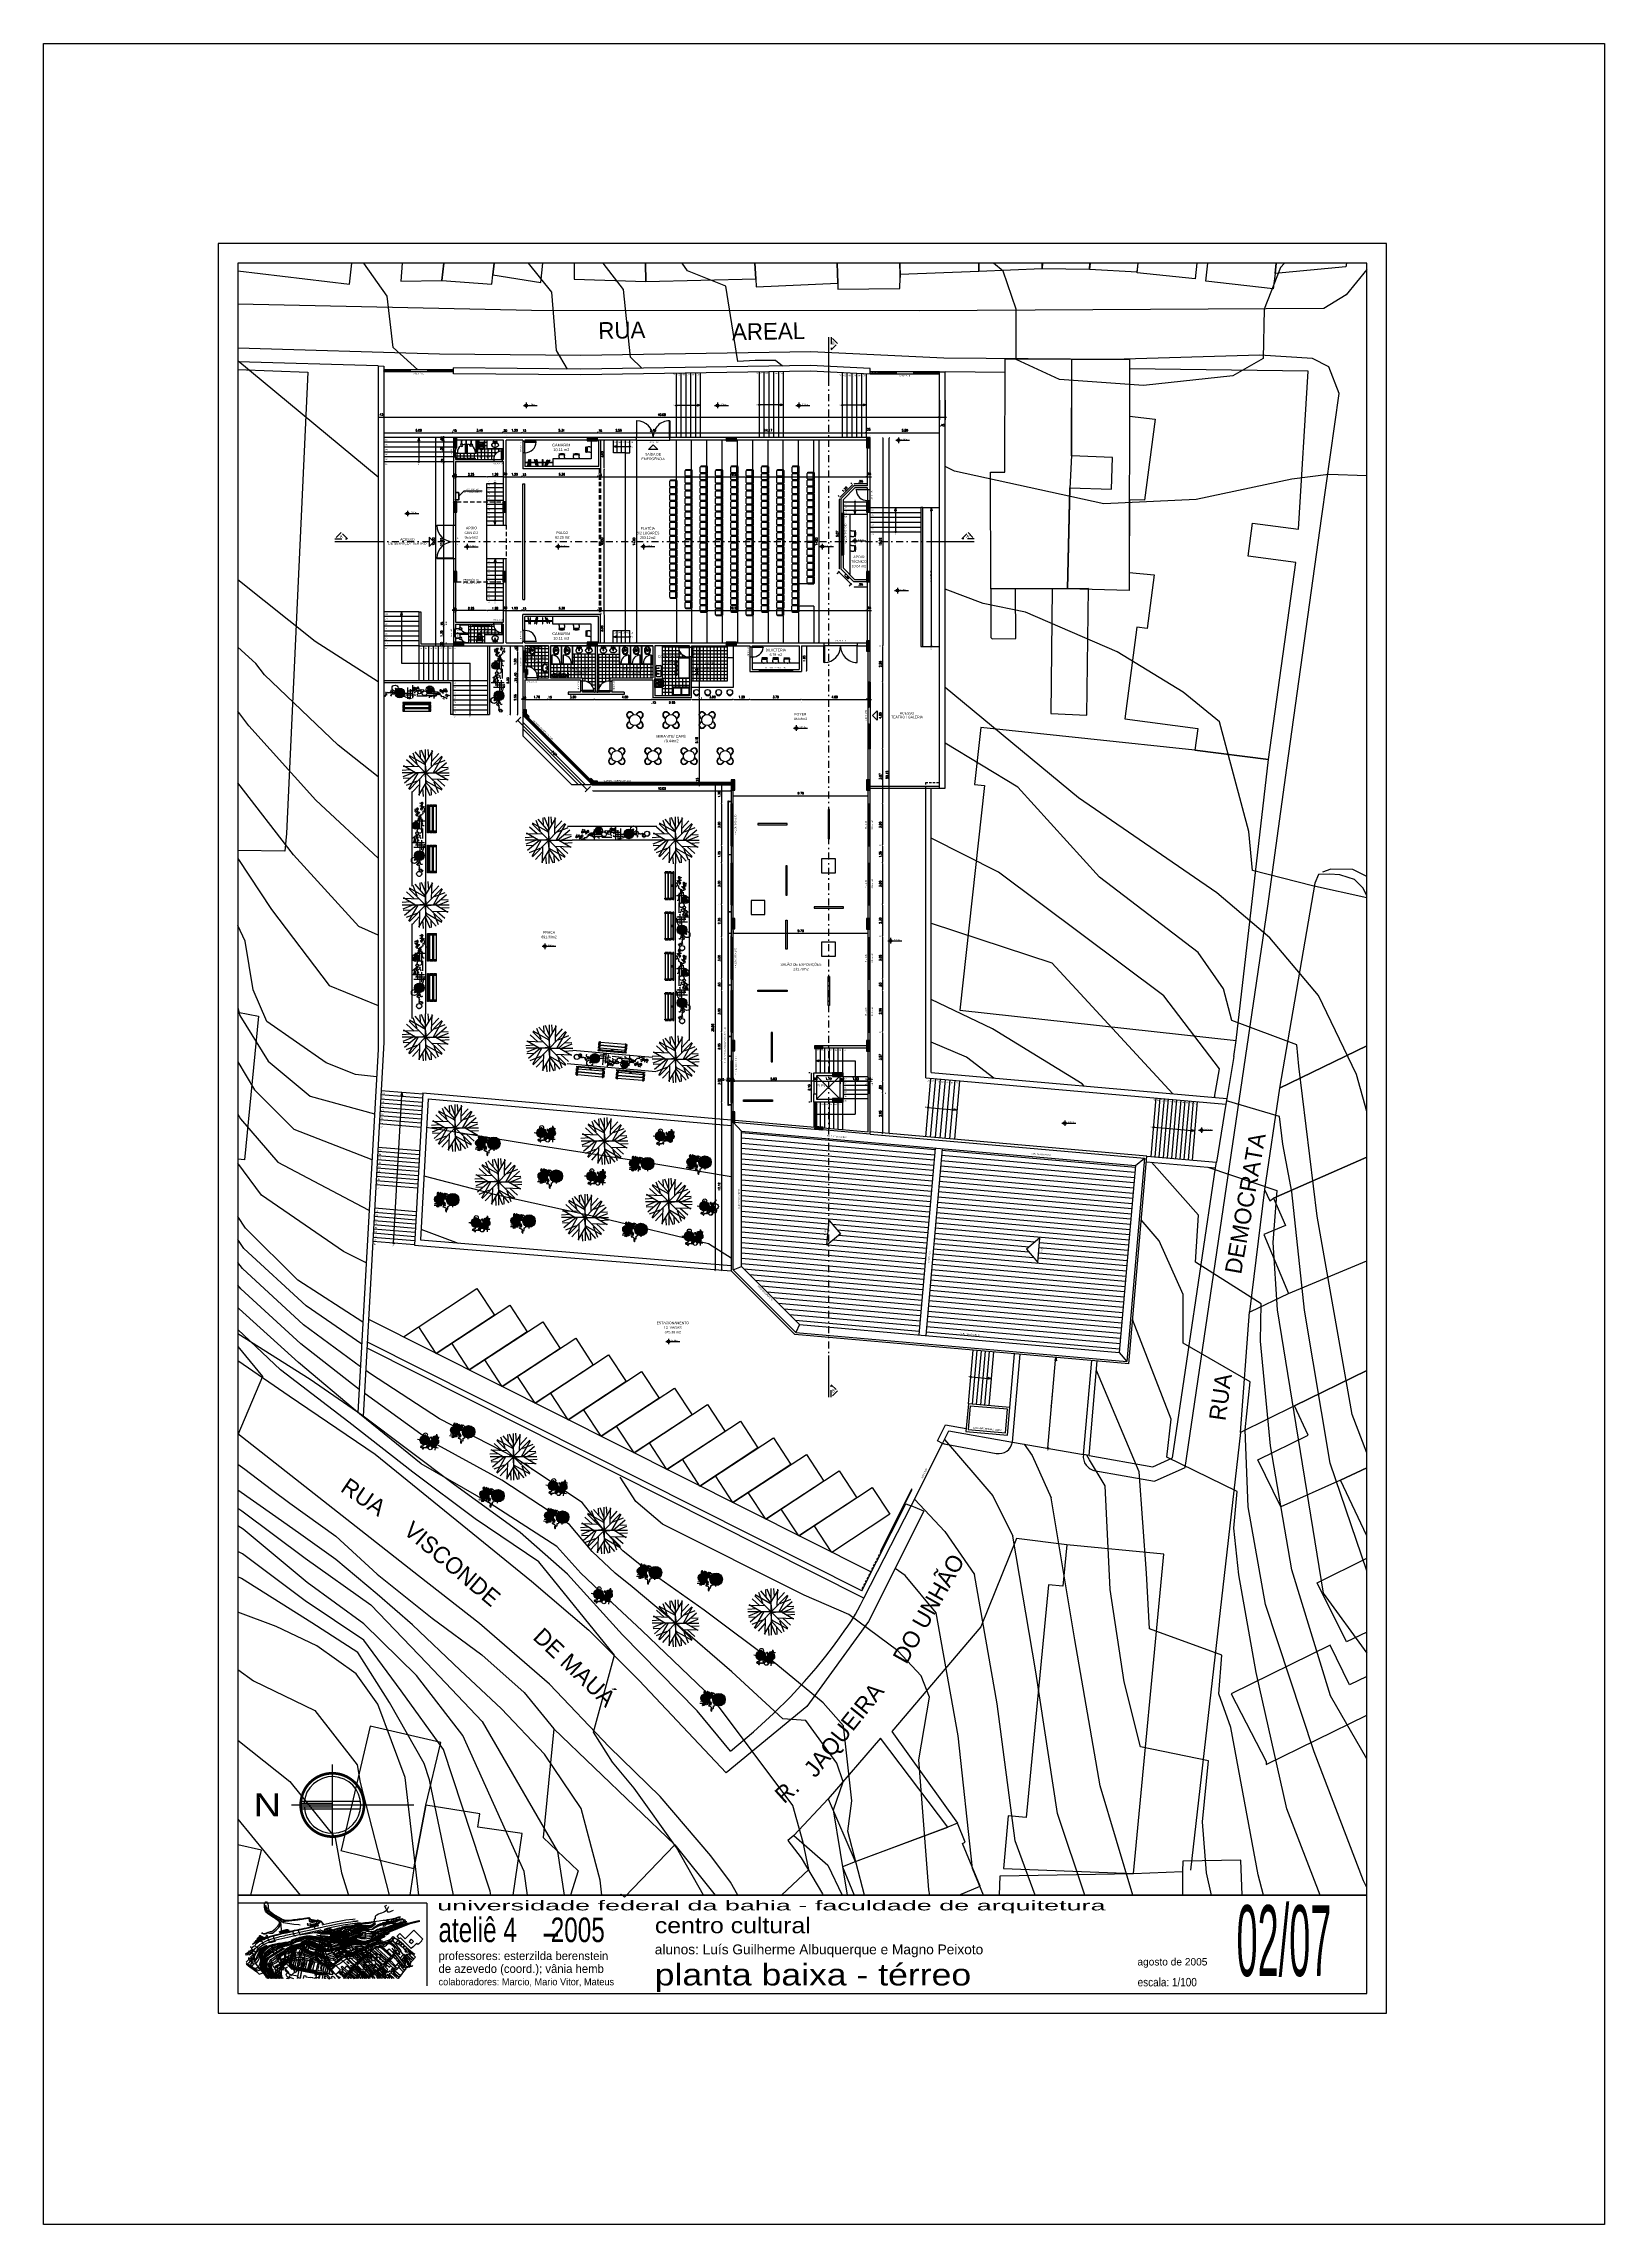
# Model space of a CAD drawing. Header units: millimetres. Extents: x 387 to 811, y 539 to 827.
# Drawn here: x 473.4 to 585.8, y 669.5 to 826.5 of the extents above; entities that cross this region are included whole.
import ezdxf
from ezdxf.enums import TextEntityAlignment as Align

# ---------------------------------------------------------------- set-up
doc = ezdxf.new("R2010")
doc.units = ezdxf.units.MM
doc.linetypes.add('DASHDOT', pattern=[1, 0.5, -0.25, 0, -0.25])
doc.linetypes.add('HIDDEN', pattern=[9.525, 6.35, -3.175])
for name, color, linetype in [('12', 115, 'Continuous'), ('7', 8, 'Continuous'), ('alvenaria vista', 2, 'Continuous'), ('CORTE_PAPEL', 7, 'Continuous'), ('cuvas de nível', 51, 'Continuous'), ('ESQUADRIAS', 6, 'Continuous'), ('FORMATO', 6, 'Continuous'), ('LINHA DE CORTE', 1, 'DASHDOT'), ('LINHA FINA', 8, 'Continuous'), ('MOBILIARIO', 3, 'Continuous'), ('parede vista', 2, 'Continuous'), ('PAREDES EM CORTE', 5, 'Continuous'), ('pilar', 4, 'Continuous'), ('PROJEÇÕES', 8, 'HIDDEN'), ('SIMBOLOS', 4, 'Continuous'), ('TEXTO', 4, 'Continuous'), ('TEXTO 1', 4, 'Continuous'), ('vegetação', 112, 'Continuous')]:
    doc.layers.add(name, color=color, linetype=linetype)
doc.styles.add('ROMANS', font='romans')
doc.dimstyles.new('Cotas_trabalho', dxfattribs={"dimtxt": 0.15, "dimasz": 0.05, "dimexe": 0.2, "dimexo": 0.2, "dimgap": 0.1, "dimtad": 1, "dimzin": 4, "dimdsep": 46, "dimtxsty": 'ROMANS', "dimblk": 'DOT', "dimcen": 0.5, "dimclrd": 256, "dimclre": 256, "dimclrt": 256, "dimadec": 0, "dimazin": 0, "dimtfac": 0.666667, "dimtmove": 2, "dimatfit": 0, "dimldrblk": 'DOT', "dimfxl": 1, "dimtolj": 1, "dimtzin": 4, "dimarcsym": 0})
pattern_1 = [(90, (-531.041, 691.33033), (-0.25, 6e-17), []), (180, (-531.041, 691.33033), (-6e-17, -0.25), [])]
pattern_2 = [(45, (-564.57625, 852.58743), (-0.044194174, 0.044194174), [])]
pattern_3 = [(90, (-564.57625, 852.58743), (-0.25, 6e-17), []), (180, (-564.57625, 852.58743), (-6e-17, -0.25), [])]

# ---------------------------------------------------------------- blocks, each defined once
blk = doc.blocks.new('NORTE COR')
at = {"layer": 'TEXTO 1'}
for p, q in [((2516.85, 530.83, 21.5), (2516.85, 536.66, 21.5)), ((2514.59, 534.02, 21.5), (2518.87, 534.02, 21.5)), ((2514.67, 533.88, 21.5), (2516.85, 533.88, 21.5)), ((2513.92, 533.74, 21.5), (2522.71, 533.74, 21.5)), ((2514.59, 533.46, 21.5), (2518.87, 533.46, 21.5)), ((2514.67, 533.6, 21.5), (2516.85, 533.6, 21.5))]:
    blk.add_line(p, q, dxfattribs=at)
at = {"layer": 'TEXTO 1', "const_width": 0.194, "elevation": 21.5}
blk.add_lwpolyline([(2516.85, 531.46, 1), (2516.85, 536.02, 1)], format="xyb", close=True, dxfattribs=at)
at = {"layer": 'TEXTO 1'}
blk.add_arc((2516.85, 533.74, 21.5), 2.04, 184.0608, 175.9392, dxfattribs=at)
blk.add_solid([(2516.85, 533.6, 21.5), (2516.85, 533.88, 21.5), (2514.67, 533.6, 21.5), (2514.67, 533.88, 21.5)], dxfattribs=at)
at = {"layer": 'TEXTO 1', "width": 1.23}
blk.add_text('N', height=1.65, dxfattribs=at).set_placement((2511.19, 532.92))
blk = doc.blocks.new('poltrona')
at = {"layer": 'MOBILIARIO'}
for p, q in [((373.1, 84.8), (373.1, 85.15)), ((373.15, 85.2), (373.15, 85.25)), ((373.15, 85.25), (373.57, 85.25)), ((373.15, 85.2), (373.57, 85.2)), ((373.15, 85.2), (373.15, 85.2)), ((373.57, 85.25), (373.57, 85.2)), ((373.57, 84.75), (373.15, 84.75)), ((373.15, 84.75), (373.15, 84.75))]:
    blk.add_line(p, q, dxfattribs=at)
for points in [[(373.15, 85.2), (373.51, 85.2)], [(373.15, 85.2), (373.51, 85.2)], [(373.6, 84.95), (373.6, 84.94)]]:
    blk.add_lwpolyline(points, dxfattribs=at)
blk.add_lwpolyline([(373.58, 84.75), (373.55, 84.75, -0.414214), (373.53, 84.77), (373.53, 85.18, -0.414214), (373.55, 85.2), (373.58, 85.2, -0.414214), (373.6, 85.18), (373.6, 84.77, -0.414214)], format="xyb", close=True, dxfattribs=at)
for centre, start, end in [((373.15, 85.15), 90, 180), ((373.15, 84.8), 180, 270)]:
    blk.add_arc(centre, 0.05, start, end, dxfattribs=at)
blk = doc.blocks.new('M-MESA5')
for p, q in [((-54, 21), (-45, 12)), ((-52, 23), (-39, 10)), ((-41, 13), (-42, 12)), ((-23, 52), (-10, 39)), ((-21, 54), (-12, 45)), ((-12, 42), (-13, 41)), ((23, 52), (10, 39)), ((21, 54), (12, 45)), ((13, 41), (12, 42)), ((52, 23), (39, 10)), ((42, 12), (41, 13)), ((54, 21), (45, 12)), ((-54, -21), (-45, -12)), ((-52, -23), (-39, -10)), ((-42, -12), (-41, -13)), ((-23, -52), (-10, -39)), ((-21, -54), (-12, -45)), ((-13, -41), (-12, -42)), ((23, -52), (10, -39)), ((12, -42), (13, -41)), ((21, -54), (12, -45)), ((52, -23), (39, -10)), ((41, -13), (42, -12)), ((54, -21), (45, -12))]:
    blk.add_line(p, q)
blk.add_circle((0, 0), 40)
for centre, radius, start, end in [((-37, 37), 23, 45, 225), ((-37, 37), 20, 45, 225), ((-43, 13), 2, 225, 315), ((-13, 43), 2, 315, 45), ((13, 43), 2, 135, 225), ((37, 37), 23, 315, 135), ((37, 37), 20, 315, 135), ((43, 13), 2, 225, 315), ((-37, -37), 23, 135, 315), ((-37, -37), 20, 135, 315), ((-43, -13), 2, 45, 135), ((-13, -43), 2, 315, 45), ((13, -43), 2, 135, 225), ((37, -37), 23, 225, 45), ((37, -37), 20, 225, 45), ((43, -13), 2, 45, 135)]:
    blk.add_arc(centre, radius, start, end)
blk = doc.blocks.new('MESA CAFE')
at = {"layer": 'MOBILIARIO', "xscale": 0.009999999999990905, "yscale": 0.009999999999990905, "zscale": 0.01}
blk.add_blockref('M-MESA5', (571.07, -145.88), dxfattribs=at)
blk = doc.blocks.new('vaso sanitário')
at = {"layer": 'MOBILIARIO'}
for p, q in [((535.05, 52.96), (535.05, 53.01)), ((535.09, 52.96), (535.09, 53.01))]:
    blk.add_line(p, q, dxfattribs=at)
for points in [[(535.12, 52.92, -0.166403), (535.13, 52.93), (535.17, 52.92, -0.147687), (535.22, 52.89, -0.13868), (535.24, 52.84, -0.056337), (535.26, 52.7, -0.03707), (535.25, 52.6, -0.071007), (535.21, 52.47, -0.183874), (535.17, 52.42, -0.096189), (535.07, 52.4, -0.096189), (534.97, 52.42, -0.183874), (534.92, 52.47, -0.071007), (534.88, 52.6, -0.03707), (534.87, 52.7, -0.056337), (534.89, 52.84, -0.13868), (534.92, 52.89, -0.147687), (534.97, 52.92), (535, 52.93, -0.166403), (535.01, 52.92)], [(535.07, 52.76, 0.06168), (534.99, 52.76, 0.039055), (534.98, 52.75, 0.304226), (534.92, 52.67, 0.074407), (534.95, 52.49, 0.256561), (535, 52.45, 0.06572), (535.07, 52.44, 0.068252)], [(535.07, 52.76, 0.06168), (534.99, 52.75, 0.039055), (534.98, 52.75, 0.304045), (534.93, 52.67, 0.074349), (534.96, 52.5, 0.256479), (535.01, 52.46, 0.065787), (535.07, 52.45, 0.065787)], [(535.07, 52.73, 0.0408), (535.02, 52.73), (535.02, 52.67, 0.057291), (535.03, 52.67, 0.350796), (535.07, 52.63, 0.350796)], [(535.1, 52.94), (535.1, 52.95, 0.414214), (535.08, 52.96), (535.05, 52.96, 0.414214), (535.03, 52.95), (535.03, 52.94)], [(535.07, 52.76, -0.06168), (535.14, 52.75, -0.039055), (535.15, 52.75, -0.304045), (535.2, 52.67, -0.074349), (535.17, 52.5, -0.256479), (535.13, 52.46, -0.065787), (535.07, 52.45, -0.065787)], [(535.07, 52.76, -0.06168), (535.14, 52.76, -0.039055), (535.15, 52.75, -0.304226), (535.21, 52.67, -0.074407), (535.18, 52.49, -0.256561), (535.13, 52.45, -0.06572), (535.07, 52.44, -0.068252)], [(535.07, 52.73, -0.0408), (535.11, 52.73), (535.11, 52.67, -0.057291), (535.11, 52.67, -0.350796), (535.07, 52.63, -0.350796)]]:
    blk.add_lwpolyline(points, format="xyb", dxfattribs=at)
for points in [[(535.07, 52.42, 0.082763), (535.16, 52.43, 0.191824), (535.21, 52.48, 0.041847), (535.24, 52.58, 0.10707), (535.24, 52.83, 0.077273), (535.22, 52.88, 0.212411), (535.17, 52.92, 0.040827), (535.15, 52.92, 0.014904), (535.14, 52.92, 0.025143), (535.13, 52.92, -0.029767), (535.11, 52.93, 0.034354), (535.07, 52.93, 0.034354), (535.02, 52.93, -0.029767), (535, 52.92, 0.025143), (535, 52.92, 0.014904), (534.98, 52.92, 0.040827), (534.97, 52.92, 0.212411), (534.91, 52.88, 0.077273), (534.9, 52.83, 0.10707), (534.9, 52.58, 0.041847), (534.93, 52.48, 0.191824), (534.98, 52.43, 0.082763)], [(535.03, 53.03), (535.1, 53.03), (535.1, 53.03, -0.414214), (535.08, 53.01), (535.05, 53.01, -0.414214), (535.03, 53.03)]]:
    blk.add_lwpolyline(points, format="xyb", close=True, dxfattribs=at)
for centre in [(534.99, 52.85), (535.14, 52.85)]:
    blk.add_circle(centre, 0.0075, dxfattribs=at)
for centre, radius, start, end in [((535.01, 52.91), 0.0286, 100.7284, 157.4355), ((535.07, 52.56), 0.389, 90.3224, 99.2049), ((535.06, 52.56), 0.389, 80.7951, 89.6776), ((535.12, 52.91), 0.0286, 22.5645, 79.2716)]:
    blk.add_arc(centre, radius, start, end, dxfattribs=at)
blk = doc.blocks.new('cuba do lavatório')
at = {"layer": 'MOBILIARIO'}
for p, q in [((535.9, 52.8), (535.89, 52.91)), ((535.96, 52.8), (535.97, 52.91))]:
    blk.add_line(p, q, dxfattribs=at)
for centre, radius in [((535.81, 52.91), 0.0326), ((535.81, 52.91), 0.0212), ((535.93, 52.69), 0.0212), ((536.05, 52.91), 0.0326), ((536.05, 52.91), 0.0212)]:
    blk.add_circle(centre, radius, dxfattribs=at)
for centre, radius, start, end in [((535.93, 52.91), 0.05, 317.7534, 222.2466), ((535.93, 52.91), 0.04, 349.8443, 190.1557), ((535.93, 52.8), 0.04, 143.4139, 36.5861), ((535.93, 52.8), 0.03, 180, 0)]:
    blk.add_arc(centre, radius, start, end, dxfattribs=at)
blk.add_ellipse((535.93, 52.69), major_axis=(-0.235, 0), ratio=0.714749, start_param=4.861692, end_param=10.846271, dxfattribs=at)
blk.add_open_spline([(535.89, 52.87), (535.85, 52.86), (535.81, 52.85), (535.72, 52.79), (535.68, 52.74), (535.69, 52.63), (535.73, 52.58), (535.84, 52.52), (535.92, 52.51), (536.06, 52.53), (536.12, 52.57), (536.18, 52.67), (536.18, 52.73), (536.11, 52.82), (536.05, 52.85), (535.98, 52.87), (535.97, 52.87), (535.97, 52.87)], degree=3, knots=[4.861692, 4.861692, 4.861692, 4.861692, 5.430609, 5.430609, 6.323813, 6.323813, 7.217016, 7.217016, 8.110219, 8.110219, 9.003422, 9.003422, 9.896625, 9.896625, 10.789828, 10.789828, 10.846271, 10.846271, 10.846271, 10.846271], dxfattribs=at)
blk = doc.blocks.new('mictorio')
at = {"layer": 'MOBILIARIO'}
for points in [[(534.16, 50.83), (534.16, 50.83, -0.008051), (534.16, 50.8, -0.08407), (534.15, 50.75, -0.022672), (534.14, 50.73, -0.027927), (534.13, 50.7, -0.144523), (534.06, 50.65, -0.34805), (533.87, 50.71, -0.162816), (533.87, 50.72), (533.87, 50.83), (533.87, 50.95, -0.162816), (533.87, 50.96, -0.34805), (534.06, 51.02, -0.144523), (534.13, 50.97, -0.027927), (534.14, 50.94, -0.022672), (534.15, 50.91, -0.08407), (534.16, 50.87, -0.008051), (534.16, 50.84)], [(534.12, 50.83), (534.12, 50.83, -0.102017), (534.1, 50.74, -0.100634), (534.07, 50.69, -0.31043), (534.03, 50.69, -0.029837), (534.02, 50.69, -0.193887), (533.97, 50.75, -0.096635), (533.95, 50.83, -0.096635), (533.97, 50.91, -0.193887), (534.02, 50.98, -0.029837), (534.03, 50.98, -0.31043), (534.07, 50.97, -0.100634), (534.1, 50.93, -0.102017), (534.12, 50.84)]]:
    blk.add_lwpolyline(points, format="xyb", close=True, dxfattribs=at)
for points in [[(533.93, 50.85, -0.100603), (533.95, 50.94, -0.114611), (533.99, 51, -0.309836), (534.08, 51.01, -0.309836)], [(533.93, 50.82, 0.100603), (533.95, 50.73, 0.114611), (533.99, 50.67, 0.309836), (534.08, 50.66, 0.309836)], [(534.03, 50.69), (534.03, 50.69, 0.189039), (534.07, 50.69, 0.189014), (534.13, 50.75, 0.116802), (534.14, 50.83, 0.116802), (534.13, 50.91, 0.189014), (534.07, 50.98, 0.189039), (534.03, 50.98), (534.03, 50.98)]]:
    blk.add_lwpolyline(points, format="xyb", dxfattribs=at)
for centre in [(533.91, 50.83), (534.02, 50.83)]:
    blk.add_circle(centre, 0.0243, dxfattribs=at)
blk = doc.blocks.new('lavatorio do sanitario')
at = {"layer": 'MOBILIARIO'}
for p, q in [((1040.42, 90.16), (1040.42, 90.3)), ((1040.68, 90.45), (1040.56, 90.46)), ((1040.68, 90.01), (1040.56, 90)), ((1040.73, 90.07), (1040.73, 90.39))]:
    blk.add_line(p, q, dxfattribs=at)
for points in [[(1040.84, 90.48), (1040.57, 90.51, 0.028479), (1040.55, 90.51, 0.123947), (1040.48, 90.49, 0.10565), (1040.42, 90.44, 0.087109), (1040.38, 90.36, 0.053242), (1040.37, 90.3), (1040.37, 90.16, 0.053242), (1040.38, 90.1, 0.087109), (1040.42, 90.02, 0.10565), (1040.48, 89.97, 0.123947), (1040.55, 89.95, 0.028479), (1040.57, 89.95), (1040.84, 89.98)], [(1040.55, 90.46, 0.123947), (1040.51, 90.45, 0.10565), (1040.46, 90.41, 0.087109), (1040.43, 90.35, 0.053242), (1040.42, 90.29, 0.053242)], [(1040.42, 90.17, 0.053242), (1040.43, 90.11, 0.087109), (1040.46, 90.05, 0.10565), (1040.51, 90.01, 0.123947), (1040.55, 90, 0.028479), (1040.56, 90, 0.028479)], [(1040.56, 90.46, 0.028479), (1040.55, 90.46, 0.028479)]]:
    blk.add_lwpolyline(points, format="xyb", dxfattribs=at)
for centre in [(1040.67, 90.23), (1040.78, 90.32), (1040.78, 90.23), (1040.78, 90.14)]:
    blk.add_circle(centre, 0.0242, dxfattribs=at)
for centre, start, end in [((1040.67, 90.39), 0, 83.4749), ((1040.67, 90.07), 276.5251, 0)]:
    blk.add_arc(centre, 0.06, start, end, dxfattribs=at)
blk = doc.blocks.new('barra de apoio')
at = {"layer": 'MOBILIARIO'}
for p, q in [((537.56, 53.03), (537.56, 52.99)), ((537.59, 53.03), (537.59, 52.99)), ((537.6, 52.98), (538.32, 52.98)), ((537.6, 52.95), (538.32, 52.95)), ((538.33, 53.03), (538.33, 52.99)), ((538.36, 53.03), (538.36, 52.99))]:
    blk.add_line(p, q, dxfattribs=at)
for centre, radius, start, end in [((537.6, 52.99), 0.04, 180, 270), ((537.6, 52.99), 0.01, 180, 270), ((538.32, 52.99), 0.01, 270, 360), ((538.32, 52.99), 0.04, 270, 360)]:
    blk.add_arc(centre, radius, start, end, dxfattribs=at)
blk = doc.blocks.new('barra de apoio 2')
at = {"layer": 'MOBILIARIO'}
for p, q in [((537.23, 52.7), (537.27, 52.7)), ((537.23, 52.67), (537.27, 52.67)), ((537.23, 51.93), (537.27, 51.93)), ((537.23, 51.9), (537.27, 51.9)), ((537.28, 51.94), (537.28, 52.66)), ((537.31, 51.94), (537.31, 52.66))]:
    blk.add_line(p, q, dxfattribs=at)
for centre, radius, start, end in [((537.27, 52.66), 0.04, 0, 90), ((537.27, 52.66), 0.01, 0, 90), ((537.27, 51.94), 0.04, 270, 0), ((537.27, 51.94), 0.01, 270, 0)]:
    blk.add_arc(centre, radius, start, end, dxfattribs=at)
blk = doc.blocks.new('W-FRZ-P')
for p, q in [((1, -65), (1, -66)), ((58, -2), (13, -2)), ((58, -3), (13, -3)), ((58, -4), (13, -4)), ((58, -5), (13, -5)), ((58, -6), (13, -6)), ((58, -7), (13, -7)), ((70, -65), (70, -66))]:
    blk.add_line(p, q)
for points in [[(59, -8), (59, 0), (12, 0), (12, -8)], [(69, -65), (71, -65), (71, -8), (58, -8), (13, -8), (0, -8), (0, -65), (68, -65)], [(69, -66), (71, -66), (71, -71), (0, -71), (0, -66), (68, -66)], [(1, -71), (1, -73), (2, -73), (2, -72), (1, -72), (1, -72), (70, -72), (70, -71)], [(58, -8), (58, -1), (13, -1), (13, -8)]]:
    blk.add_lwpolyline(points)
for points in [[(69, -64), (69, -64, 0.414214), (69, -64), (69, -64, 0.414214), (69, -63), (66, -63, 0.414214), (66, -64), (66, -64, 0.414214), (66, -64), (68, -64)], [(68, -67), (66, -67, 0.414214), (66, -67), (66, -68, 0.414214), (66, -68), (69, -68, 0.414214), (69, -68), (69, -67, 0.414214), (69, -67), (69, -67)]]:
    blk.add_lwpolyline(points, format="xyb")
blk.add_lwpolyline([(68, -64), (68, -68, 0.414214), (68, -68), (68, -68, 0.414214), (69, -68), (69, -64, 0.414214), (68, -64), (68, -64, 0.414214)], format="xyb", close=True)
blk = doc.blocks.new('MESA COPA')
at = {"layer": 'MOBILIARIO'}
for p, q in [((573.97, -142.14), (574.04, -142.14)), ((573.97, -142.17), (574.04, -142.17)), ((573.97, -142.76), (574.04, -142.76)), ((573.97, -142.79), (574.04, -142.79)), ((574, -142.05), (574.05, -142.08)), ((574, -142.27), (574.05, -142.24)), ((574, -142.67), (574.05, -142.7)), ((574, -142.88), (574.05, -142.85)), ((574.01, -142.03), (574.06, -142.05)), ((574.01, -142.29), (574.06, -142.26)), ((574.01, -142.64), (574.06, -142.67)), ((574.01, -142.91), (574.06, -142.88))]:
    blk.add_line(p, q, dxfattribs=at)
blk.add_lwpolyline([(574.2, -143.17), (575, -143.17), (575, -141.77), (574.2, -141.77)], close=True, dxfattribs=at)
for centre, radius, start, end in [((574.17, -142.16), 0.23, 114.3301, 245.6699), ((574.17, -142.77), 0.23, 114.3301, 245.6699), ((574.17, -142.16), 0.2, 114.3301, 245.6699), ((574.17, -142.77), 0.2, 114.3301, 245.6699), ((574.24, -142.16), 0.2, 99.0131, 260.9869), ((574.24, -142.77), 0.2, 99.0131, 260.9869), ((574.08, -141.96), 0.015, 294.3301, 114.3301), ((574.24, -142.16), 0.17, 100.6207, 259.3793), ((574.08, -142.35), 0.015, 245.6699, 65.6699), ((574.08, -142.58), 0.015, 294.3301, 114.3301), ((574.24, -142.77), 0.17, 100.6207, 259.3793), ((574.08, -142.97), 0.015, 245.6699, 65.6699)]:
    blk.add_arc(centre, radius, start, end, dxfattribs=at)
blk = doc.blocks.new('M-CAD17')
blk.add_circle((0, -3), 20)
blk.add_arc((0, 0), 21, 336.838, 203.162)
blk = doc.blocks.new('BANCO')
at = {"layer": 'MOBILIARIO', "xscale": 0.009999999999990905, "yscale": 0.009999999999990905, "zscale": 0.01, "rotation": 270}
blk.add_blockref('M-CAD17', (578.53, -141.72), dxfattribs=at)
blk = doc.blocks.new('porta para deficiente')
at = {"layer": 'ESQUADRIAS'}
blk.add_lwpolyline([(610.44, -142.83), (610.47, -142.83), (610.47, -142.03), (610.44, -142.03)], close=True, dxfattribs=at)
at = {"layer": 'LINHA FINA'}
for p, q in [((610.38, -142.25), (610.38, -142.61)), ((610.38, -142.25), (610.44, -142.25)), ((610.38, -142.61), (610.44, -142.61)), ((610.4, -142.27), (610.4, -142.59)), ((610.4, -142.27), (610.44, -142.27)), ((610.4, -142.59), (610.44, -142.59)), ((610.47, -142.25), (610.53, -142.25)), ((610.47, -142.27), (610.51, -142.27)), ((610.47, -142.59), (610.51, -142.59)), ((610.47, -142.61), (610.53, -142.61)), ((610.51, -142.27), (610.51, -142.59)), ((610.53, -142.25), (610.53, -142.61))]:
    blk.add_line(p, q, dxfattribs=at)
blk.add_arc((610.46, -142.82), 0.785, 358.9053, 88.9053, dxfattribs=at)
blk = doc.blocks.new('cadeira de escritorio')
at = {"layer": 'MOBILIARIO'}
for p, q in [((595.57, -133.38), (595.72, -133.38)), ((595.77, -133.43), (595.77, -133.73)), ((595.57, -133.78), (595.72, -133.78)), ((595.77, -133.57), (595.82, -133.57)), ((595.77, -133.6), (595.82, -133.6))]:
    blk.add_line(p, q, dxfattribs=at)
for points in [[(595.57, -133.38), (595.47, -133.38)], [(595.57, -133.78), (595.47, -133.78)]]:
    blk.add_lwpolyline(points, dxfattribs=at)
for centre, radius, start, end in [((595.72, -133.43), 0.05, 0, 90), ((595.83, -133.41), 0.025, 10.3399, 190.3399), ((594.87, -133.58), 0.95, 349.6601, 10.3399), ((594.87, -133.58), 1, 349.6601, 10.3399), ((595.72, -133.73), 0.05, 270, 0), ((595.83, -133.76), 0.025, 169.6601, 349.6601)]:
    blk.add_arc(centre, radius, start, end, dxfattribs=at)
blk = doc.blocks.new('arara')
at = {"layer": 'MOBILIARIO'}
for p, q in [((858.99, 92.53), (859.23, 92.53)), ((858.99, 92.5), (859.23, 92.5)), ((859.26, 92.53), (859.35, 92.53)), ((859.26, 92.5), (859.35, 92.5)), ((859.38, 92.53), (859.74, 92.53)), ((859.38, 92.5), (859.73, 92.5)), ((859.76, 92.5), (859.83, 92.5)), ((859.77, 92.53), (859.84, 92.53)), ((859.86, 92.5), (860.25, 92.5)), ((859.87, 92.53), (860.25, 92.53)), ((860.28, 92.53), (860.52, 92.53)), ((860.28, 92.5), (860.53, 92.5)), ((860.55, 92.53), (860.65, 92.53)), ((860.56, 92.5), (860.66, 92.5)), ((860.68, 92.53), (860.99, 92.53)), ((860.7, 92.5), (860.99, 92.5))]:
    blk.add_line(p, q, dxfattribs=at)
for points in [[(859.23, 92.73), (859.2, 92.73), (859.26, 92.3), (859.29, 92.3)], [(859.38, 92.73), (859.35, 92.73), (859.35, 92.3), (859.38, 92.3)], [(859.83, 92.72), (859.8, 92.73), (859.67, 92.31), (859.7, 92.31)], [(859.9, 92.73), (859.87, 92.74), (859.8, 92.3), (859.83, 92.3)], [(860.28, 92.73), (860.25, 92.73), (860.25, 92.3), (860.28, 92.3)], [(860.47, 92.76), (860.44, 92.75), (860.58, 92.34), (860.61, 92.35)], [(860.56, 92.73), (860.54, 92.71), (860.76, 92.34), (860.78, 92.35)]]:
    blk.add_lwpolyline(points, close=True, dxfattribs=at)
blk = doc.blocks.new('chuveiro')
at = {"layer": 'MOBILIARIO'}
for p, q in [((601.32, 91.49), (601.35, 91.49)), ((601.32, 91.43), (601.35, 91.43)), ((601.35, 91.43), (601.35, 91.49)), ((601.35, 91.47), (601.56, 91.47)), ((601.35, 91.45), (601.56, 91.45)), ((601.56, 91.49), (601.56, 91.43)), ((601.59, 91.52), (601.59, 91.4))]:
    blk.add_line(p, q, dxfattribs=at)
for radius in [0.0892, 0.0691]:
    blk.add_circle((601.23, 91.46), radius, dxfattribs=at)
for centre, start, end in [((601.59, 91.49), 90, 180), ((601.59, 91.43), 180, 270)]:
    blk.add_arc(centre, 0.03, start, end, dxfattribs=at)
blk = doc.blocks.new('vaso com caixa acoplada')
at = {"layer": 'MOBILIARIO'}
for p, q in [((602.47, 93.51), (602.47, 93.61)), ((602.48, 93.62), (602.48, 93.73)), ((602.87, 93.5), (602.48, 93.5)), ((602.84, 93.65), (602.51, 93.65)), ((602.56, 93.69), (602.67, 93.69)), ((602.57, 93.79), (602.67, 93.79)), ((602.61, 93.82), (602.61, 93.95)), ((602.61, 93.81), (602.74, 93.81)), ((602.63, 93.83), (602.62, 93.84)), ((602.63, 93.83), (602.67, 93.83)), ((602.67, 94.16), (602.64, 94.16)), ((602.67, 94.14), (602.64, 94.14)), ((602.67, 94.1), (602.64, 94.1)), ((602.67, 93.5), (602.64, 93.5)), ((602.67, 94.16), (602.68, 94.16)), ((602.67, 94.14), (602.68, 94.14)), ((602.67, 94.1), (602.68, 94.1)), ((602.67, 93.96), (602.68, 93.96)), ((602.67, 93.83), (602.68, 93.83)), ((602.67, 93.79), (602.68, 93.79)), ((602.67, 93.69), (602.68, 93.69)), ((602.68, 94.16), (602.71, 94.16)), ((602.68, 94.14), (602.71, 94.14)), ((602.68, 94.1), (602.71, 94.1)), ((602.72, 93.83), (602.68, 93.83)), ((602.79, 93.79), (602.68, 93.79)), ((602.79, 93.69), (602.68, 93.69)), ((602.72, 93.83), (602.73, 93.84)), ((602.75, 93.82), (602.75, 93.95)), ((602.88, 93.73), (602.88, 93.62)), ((602.88, 93.6), (602.88, 93.61)), ((602.88, 93.57), (602.88, 93.6)), ((602.88, 93.6), (602.89, 93.6)), ((602.88, 93.51), (602.88, 93.57)), ((602.88, 93.57), (602.89, 93.57)), ((602.89, 93.6), (602.89, 93.57)), ((602.9, 93.58), (602.9, 93.59))]:
    blk.add_line(p, q, dxfattribs=at)
for points in [[(602.58, 93.71, -0.1249), (602.59, 93.71, -0.105797), (602.59, 93.72, -0.086669), (602.59, 93.72, -0.076734), (602.6, 93.72, -0.076734), (602.6, 93.72, -0.086669), (602.6, 93.72, -0.105797), (602.6, 93.71, -0.1249), (602.61, 93.71, -0.1249), (602.6, 93.71, -0.105797), (602.6, 93.71, -0.086669), (602.6, 93.7, -0.076734), (602.6, 93.7, -0.076734), (602.59, 93.7, -0.086669), (602.59, 93.71, -0.105797), (602.59, 93.71, -0.1249)], [(602.77, 93.71, 0.1249), (602.77, 93.71, 0.105797), (602.76, 93.72, 0.086669), (602.76, 93.72, 0.076734), (602.76, 93.72, 0.076734), (602.75, 93.72, 0.086669), (602.75, 93.72, 0.105797), (602.75, 93.71, 0.1249), (602.75, 93.71, 0.1249), (602.75, 93.71, 0.105797), (602.75, 93.71, 0.086669), (602.75, 93.7, 0.076734), (602.76, 93.7, 0.076734), (602.76, 93.7, 0.086669), (602.76, 93.71, 0.105797), (602.77, 93.71, 0.1249)]]:
    blk.add_lwpolyline(points, format="xyb", close=True, dxfattribs=at)
for centre, radius, start, end in [((602.51, 93.61), 0.04, 151.045, 180), ((602.48, 93.51), 0.012, 180, 270), ((604.5, 93.7), 2.02, 170.9502, 178.1443), ((604.74, 93.73), 2.27, 172.6563, 180), ((602.56, 93.77), 0.08, 178.1443, 270), ((602.51, 93.61), 0.04, 90, 151.045), ((602.64, 94.01), 0.15, 90, 172.6563), ((602.65, 93.99), 0.146, 92.3498, 168.0127), ((604.5, 93.7), 1.98, 170.9502, 176.3667), ((602.57, 93.83), 0.04, 176.3667, 270), ((602.65, 93.99), 0.106, 92.3498, 168.0127), ((602.62, 93.95), 0.01, 108.5221, 180), ((602.66, 93.81), 0.15, 86.6619, 108.5221), ((602.62, 93.82), 0.01, 180, 254.1688), ((602.32, 93.87), 0.312, 354.8948, 15.623), ((602.69, 93.81), 0.15, 71.4779, 93.3381), ((602.71, 94.01), 0.15, 7.3437, 90), ((602.7, 93.99), 0.146, 11.9873, 87.6502), ((602.7, 93.99), 0.106, 11.9873, 87.6502), ((603.03, 93.87), 0.312, 164.377, 185.1052), ((602.74, 93.95), 0.01, 0, 71.4779), ((602.74, 93.82), 0.01, 285.8312, 0), ((602.79, 93.83), 0.04, 270, 3.6333), ((602.79, 93.77), 0.08, 270, 1.8557), ((600.85, 93.7), 1.98, 3.6333, 9.0498), ((602.84, 93.61), 0.04, 28.955, 90), ((600.85, 93.7), 2.02, 1.8557, 9.0498), ((600.61, 93.73), 2.27, 0, 7.3437), ((602.87, 93.51), 0.012, 270, 0), ((602.84, 93.61), 0.04, 0, 28.955), ((602.89, 93.59), 0.005, 0, 90), ((602.89, 93.58), 0.005, 270, 0)]:
    blk.add_arc(centre, radius, start, end, dxfattribs=at)
blk = doc.blocks.new('porta-toalhas')
at = {"layer": 'MOBILIARIO'}
for p, q in [((602.29, 92.13), (602.29, 92.09)), ((602.32, 92.13), (602.32, 92.09)), ((602.33, 92.08), (602.85, 92.08)), ((602.33, 92.05), (602.85, 92.05)), ((602.86, 92.13), (602.86, 92.09)), ((602.89, 92.13), (602.89, 92.09))]:
    blk.add_line(p, q, dxfattribs=at)
for centre, radius, start, end in [((602.33, 92.09), 0.04, 180, 270), ((602.33, 92.09), 0.01, 180, 270), ((602.85, 92.09), 0.01, 270, 360), ((602.85, 92.09), 0.04, 270, 360)]:
    blk.add_arc(centre, radius, start, end, dxfattribs=at)
blk = doc.blocks.new('*X27')
at = {"color": 0}
for p, q in [((49.71, 9.48), (49.83, 9.6)), ((49.71, 9.53), (49.79, 9.6)), ((49.73, 9.45), (49.86, 9.59)), ((49.75, 9.43), (49.82, 9.5)), ((49.78, 9.41), (49.82, 9.45)), ((49.82, 9.4), (49.82, 9.41)), ((49.84, 9.52), (49.89, 9.57)), ((50.05, 9.5), (50.25, 9.7)), ((50.07, 9.48), (50.27, 9.68)), ((50.1, 9.46), (50.28, 9.65)), ((50.12, 9.71), (50.15, 9.74)), ((50.13, 9.67), (50.19, 9.73)), ((50.13, 9.63), (50.22, 9.72)), ((50.13, 9.45), (50.25, 9.57)), ((50.18, 9.46), (50.25, 9.53)), ((50.28, 9.6), (50.29, 9.61))]:
    blk.add_line(p, q, dxfattribs=at)
blk = doc.blocks.new('banco de praça')
at = {"layer": 'MOBILIARIO'}
for p, q in [((1036.55, 73.74), (1036.55, 73.82)), ((1036.55, 73.82), (1038.55, 73.82)), ((1038.55, 73.82), (1038.55, 73.74)), ((1038.55, 73.79), (1036.55, 73.79)), ((1038.55, 73.74), (1036.55, 73.74)), ((1036.55, 73.44), (1036.55, 73.64)), ((1036.55, 73.64), (1036.58, 73.64)), ((1036.58, 73.44), (1036.55, 73.44)), ((1036.55, 73.19), (1036.55, 73.39)), ((1036.55, 73.39), (1036.58, 73.39)), ((1036.58, 73.19), (1036.55, 73.19)), ((1036.59, 73.68), (1036.59, 73.73)), ((1036.65, 73.68), (1036.59, 73.68)), ((1036.59, 73.67), (1036.59, 73.17)), ((1036.65, 73.61), (1036.59, 73.61)), ((1036.65, 73.21), (1036.59, 73.21)), ((1036.59, 73.17), (1036.65, 73.17)), ((1036.65, 73.73), (1036.65, 73.68)), ((1036.65, 73.17), (1036.65, 73.67)), ((1036.65, 73.64), (1038.45, 73.64)), ((1036.65, 73.44), (1038.45, 73.44)), ((1038.45, 73.39), (1036.65, 73.39)), ((1038.44, 73.19), (1036.65, 73.19)), ((1037.52, 73.64), (1037.52, 73.73)), ((1037.58, 73.68), (1037.52, 73.68)), ((1037.52, 73.43), (1037.52, 73.39)), ((1037.58, 73.73), (1037.58, 73.64)), ((1037.58, 73.39), (1037.58, 73.44)), ((1038.45, 73.68), (1038.45, 73.73)), ((1038.51, 73.68), (1038.45, 73.68)), ((1038.45, 73.67), (1038.45, 73.17)), ((1038.51, 73.61), (1038.45, 73.61)), ((1038.45, 73.21), (1038.51, 73.21)), ((1038.45, 73.17), (1038.51, 73.17)), ((1038.51, 73.68), (1038.51, 73.73)), ((1038.51, 73.17), (1038.51, 73.67)), ((1038.51, 73.64), (1038.55, 73.64)), ((1038.55, 73.44), (1038.51, 73.44)), ((1038.51, 73.39), (1038.55, 73.39)), ((1038.55, 73.19), (1038.51, 73.19)), ((1038.55, 73.64), (1038.55, 73.44)), ((1038.55, 73.39), (1038.55, 73.19))]:
    blk.add_line(p, q, dxfattribs=at)
blk = doc.blocks.new('T2', base_point=(179.8, 122.9))
for p, q in [((158.7, 145.5), (148, 172.5)), ((179.8, 145.7), (153.4, 176.3)), ((166.7, 160.7), (165.8, 179.9)), ((179.3, 156.4), (169.4, 180.6)), ((179.7, 148.5), (197.8, 179.2)), ((179.8, 122.9), (179.8, 182.3)), ((187.6, 161.7), (186.2, 182.7)), ((163.4, 138.2), (122.5, 139.6)), ((150.5, 138.9), (131.2, 156.4)), ((137.9, 164.1), (179.8, 122.9)), ((179.4, 143), (138.6, 166.1)), ((179.8, 156.3), (179.3, 156.4)), ((181.7, 122.9), (179.5, 144.5))]:
    blk.add_line(p, q)
blk = doc.blocks.new('AHUA1PL2')
for p, q in [((-0.37, 1.07), (-0.4, 1.61)), ((-0.01, 0.95), (-0.29, 1.63)), ((0, 0), (0, 1.68)), ((0, 0.72), (0.51, 1.59)), ((0.22, 1.1), (0.18, 1.69)), ((-0.46, 0.43), (-1.62, 0.47)), ((-0.83, 0.45), (-1.38, 0.95)), ((-1.19, 1.17), (0, 0)), ((-0.01, 0.57), (-1.17, 1.22)), ((-0.6, 0.64), (-0.9, 1.41)), ((0, 0.64), (-0.75, 1.51)), ((0, 0.94), (-0.01, 0.95)), ((0.06, 0), (-0.01, 0.61))]:
    blk.add_line(p, q)
at = {"xscale": 0.02833333322, "yscale": 0.02833333322, "zscale": 0.02833333322}
for p, rotation in [((0, 0.01), 269.9999999999999), ((0, 0), 89.99999999999999), ((0, 0), 180)]:
    blk.add_blockref('T2', p, dxfattribs=dict(at, rotation=rotation))
blk = doc.blocks.new('*X49')
at = {"color": 0}
for p, q in [((49.71, 9.48), (49.83, 9.6)), ((49.71, 9.53), (49.79, 9.6)), ((49.73, 9.45), (49.86, 9.59)), ((49.75, 9.43), (49.82, 9.5)), ((49.78, 9.41), (49.82, 9.45)), ((49.82, 9.4), (49.82, 9.41)), ((49.84, 9.52), (49.89, 9.57)), ((50.05, 9.5), (50.25, 9.7)), ((50.07, 9.48), (50.27, 9.68)), ((50.1, 9.46), (50.28, 9.65)), ((50.12, 9.71), (50.15, 9.74)), ((50.13, 9.67), (50.19, 9.73)), ((50.13, 9.63), (50.22, 9.72)), ((50.13, 9.45), (50.25, 9.57)), ((50.18, 9.46), (50.25, 9.53)), ((50.28, 9.6), (50.29, 9.61))]:
    blk.add_line(p, q, dxfattribs=at)
blk = doc.blocks.new('esc')
at = {"layer": 'MOBILIARIO'}
for p, q in [((-267.5, -65.9, 54), (-267.28, -65.9, 54)), ((-267.5, -65.9, 54), (-267.5, -65.92, 54)), ((-267.5, -65.92, 54), (-267.28, -65.92, 54)), ((-267.27, -65.93, 54), (-267.27, -66.39, 54)), ((-267.25, -65.93, 54), (-267.25, -66.39, 54)), ((-267.5, -66.42, 54), (-267.5, -66.4, 54)), ((-267.28, -66.4, 54), (-267.5, -66.4, 54)), ((-267.28, -66.42, 54), (-267.5, -66.42, 54))]:
    blk.add_line(p, q, dxfattribs=at)
for centre, radius, start, end in [((-267.28, -65.93, 54), 0.0331, 0, 90), ((-267.28, -65.93, 54), 0.0124, 0, 90), ((-267.28, -66.39, 54), 0.0331, 270, 0), ((-267.28, -66.39, 54), 0.0124, 270, 0)]:
    blk.add_arc(centre, radius, start, end, dxfattribs=at)
blk = doc.blocks.new('_DOT')
at = {"color": 0, "linetype": 'ByBlock'}
blk.add_line((-0.5, 0), (-1, 0), dxfattribs=at)
at = {"color": 0, "linetype": 'ByBlock', "const_width": 0.5}
blk.add_lwpolyline([(-0.25, 0, 1), (0.25, 0, 1)], format="xyb", close=True, dxfattribs=at)
blk = doc.blocks.new('*D53')
at = {"lineweight": -2}
blk.add_line((497.57, 799.63), (497.9, 799.63), dxfattribs=at)
at = {"layer": 'Defpoints', "color": 0}
for p in [(497.52, 799.63, 128.47), (497.95, 799.63, 128.47), (497.95, 799.63)]:
    blk.add_point(p, dxfattribs=at)
at = {"lineweight": -2, "xscale": 0.05, "yscale": 0.05, "zscale": 0.05, "rotation": 180}
blk.add_blockref('_DOT', (497.52, 799.63), dxfattribs=at)
at = {"lineweight": -2, "xscale": 0.05, "yscale": 0.05, "zscale": 0.05}
blk.add_blockref('_DOT', (497.95, 799.63), dxfattribs=at)
at = {"insert": (497.73, 799.81), "char_height": 0.15, "attachment_point": 5, "style": 'ROMANS'}
blk.add_mtext('\\A1;.43', dxfattribs=at)
blk = doc.blocks.new('*D54')
at = {"lineweight": -2}
blk.add_line((498, 799.63), (537.9, 799.63), dxfattribs=at)
at = {"layer": 'Defpoints', "color": 0}
for p in [(497.95, 799.63, 128.47), (537.95, 799.63), (537.95, 799.63)]:
    blk.add_point(p, dxfattribs=at)
at = {"lineweight": -2, "xscale": 0.05, "yscale": 0.05, "zscale": 0.05, "rotation": 180}
blk.add_blockref('_DOT', (497.95, 799.63), dxfattribs=at)
at = {"lineweight": -2, "xscale": 0.05, "yscale": 0.05, "zscale": 0.05}
blk.add_blockref('_DOT', (537.95, 799.63), dxfattribs=at)
at = {"insert": (517.95, 799.8), "char_height": 0.15, "attachment_point": 5, "style": 'ROMANS'}
blk.add_mtext('\\A1;40.00', dxfattribs=at)
blk = doc.blocks.new('*D55')
at = {"lineweight": -2}
for p, q in [((537.95, 800.85), (537.95, 799.43)), ((538.35, 800.85), (538.35, 799.43)), ((537.9, 799.63), (537.85, 799.63)), ((537.95, 799.63), (538.35, 799.63)), ((538.4, 799.63), (538.45, 799.63))]:
    blk.add_line(p, q, dxfattribs=at)
at = {"layer": 'Defpoints', "color": 0}
for p in [(537.95, 801.05, 54), (538.35, 801.05, 54), (538.35, 799.63)]:
    blk.add_point(p, dxfattribs=at)
at = {"lineweight": -2, "xscale": 0.05, "yscale": 0.05, "zscale": 0.05}
blk.add_blockref('_DOT', (537.95, 799.63), dxfattribs=at)
at = {"lineweight": -2, "xscale": 0.05, "yscale": 0.05, "zscale": 0.05, "rotation": 180}
blk.add_blockref('_DOT', (538.35, 799.63), dxfattribs=at)
at = {"insert": (538.15, 799.05), "char_height": 0.15, "attachment_point": 5, "style": 'ROMANS'}
blk.add_mtext('\\A1;.40', dxfattribs=at)
blk = doc.blocks.new('*D56')
at = {"lineweight": -2}
for p, q in [((497.95, 798.36), (497.95, 798.69)), ((498, 798.49), (502.9, 798.49))]:
    blk.add_line(p, q, dxfattribs=at)
at = {"layer": 'Defpoints', "color": 0}
for p in [(497.95, 798.16, 130.49), (502.95, 798.49), (502.95, 798.49)]:
    blk.add_point(p, dxfattribs=at)
at = {"lineweight": -2, "xscale": 0.05, "yscale": 0.05, "zscale": 0.05, "rotation": 180}
blk.add_blockref('_DOT', (497.95, 798.49), dxfattribs=at)
at = {"lineweight": -2, "xscale": 0.05, "yscale": 0.05, "zscale": 0.05}
blk.add_blockref('_DOT', (502.95, 798.49), dxfattribs=at)
at = {"insert": (500.45, 798.67), "char_height": 0.15, "attachment_point": 5, "style": 'ROMANS'}
blk.add_mtext('\\A1;5.00', dxfattribs=at)
blk = doc.blocks.new('*D57')
at = {"lineweight": -2}
blk.add_line((503.15, 798.49), (506.51, 798.49), dxfattribs=at)
at = {"layer": 'Defpoints', "color": 0}
for p in [(503.1, 798.49), (506.56, 798.49), (506.56, 798.49)]:
    blk.add_point(p, dxfattribs=at)
at = {"lineweight": -2, "xscale": 0.05, "yscale": 0.05, "zscale": 0.05, "rotation": 180}
blk.add_blockref('_DOT', (503.1, 798.49), dxfattribs=at)
at = {"lineweight": -2, "xscale": 0.05, "yscale": 0.05, "zscale": 0.05}
blk.add_blockref('_DOT', (506.56, 798.49), dxfattribs=at)
at = {"insert": (504.83, 798.67), "char_height": 0.15, "attachment_point": 5, "style": 'ROMANS'}
blk.add_mtext('\\A1;3.46', dxfattribs=at)
blk = doc.blocks.new('*D58')
at = {"lineweight": -2}
for p, q in [((506.5, 798.49), (506.45, 798.49)), ((506.55, 798.49), (506.75, 798.49)), ((506.8, 798.49), (506.85, 798.49))]:
    blk.add_line(p, q, dxfattribs=at)
at = {"layer": 'Defpoints', "color": 0}
for p in [(506.55, 798.49), (506.75, 798.49), (506.75, 798.49)]:
    blk.add_point(p, dxfattribs=at)
at = {"lineweight": -2, "xscale": 0.05, "yscale": 0.05, "zscale": 0.05}
blk.add_blockref('_DOT', (506.55, 798.49), dxfattribs=at)
at = {"lineweight": -2, "xscale": 0.05, "yscale": 0.05, "zscale": 0.05, "rotation": 180}
blk.add_blockref('_DOT', (506.75, 798.49), dxfattribs=at)
at = {"insert": (506.65, 798.65), "char_height": 0.15, "attachment_point": 5, "style": 'ROMANS'}
blk.add_mtext('\\A1;.20', dxfattribs=at)
blk = doc.blocks.new('*D59')
at = {"lineweight": -2}
for p, q in [((506.75, 798.31), (506.75, 798.29)), ((506.8, 798.49), (507.9, 798.49))]:
    blk.add_line(p, q, dxfattribs=at)
at = {"layer": 'Defpoints', "color": 0}
for p in [(506.75, 798.51), (507.95, 798.49), (507.95, 798.49)]:
    blk.add_point(p, dxfattribs=at)
at = {"lineweight": -2, "xscale": 0.05, "yscale": 0.05, "zscale": 0.05, "rotation": 180}
blk.add_blockref('_DOT', (506.75, 798.49), dxfattribs=at)
at = {"lineweight": -2, "xscale": 0.05, "yscale": 0.05, "zscale": 0.05}
blk.add_blockref('_DOT', (507.95, 798.49), dxfattribs=at)
at = {"insert": (507.35, 798.67), "char_height": 0.15, "attachment_point": 5, "style": 'ROMANS'}
blk.add_mtext('\\A1;1.20', dxfattribs=at)
blk = doc.blocks.new('*D60')
at = {"lineweight": -2}
for p, q in [((507.9, 798.49), (507.85, 798.49)), ((507.95, 798.49), (508.1, 798.49)), ((508.15, 798.49), (508.2, 798.49))]:
    blk.add_line(p, q, dxfattribs=at)
at = {"layer": 'Defpoints', "color": 0}
for p in [(507.95, 798.49), (508.1, 798.49), (508.1, 798.49)]:
    blk.add_point(p, dxfattribs=at)
at = {"lineweight": -2, "xscale": 0.05, "yscale": 0.05, "zscale": 0.05}
blk.add_blockref('_DOT', (507.95, 798.49), dxfattribs=at)
at = {"lineweight": -2, "xscale": 0.05, "yscale": 0.05, "zscale": 0.05, "rotation": 180}
blk.add_blockref('_DOT', (508.1, 798.49), dxfattribs=at)
at = {"insert": (508.02, 798.65), "char_height": 0.15, "attachment_point": 5, "style": 'ROMANS'}
blk.add_mtext('\\A1;.15', dxfattribs=at)
blk = doc.blocks.new('*D61')
at = {"lineweight": -2}
blk.add_line((508.13, 798.49), (513.35, 798.49), dxfattribs=at)
at = {"layer": 'Defpoints', "color": 0}
for p in [(508.08, 798.49), (513.4, 798.49), (513.4, 798.49)]:
    blk.add_point(p, dxfattribs=at)
at = {"lineweight": -2, "xscale": 0.05, "yscale": 0.05, "zscale": 0.05, "rotation": 180}
blk.add_blockref('_DOT', (508.08, 798.49), dxfattribs=at)
at = {"lineweight": -2, "xscale": 0.05, "yscale": 0.05, "zscale": 0.05}
blk.add_blockref('_DOT', (513.4, 798.49), dxfattribs=at)
at = {"insert": (510.74, 798.67), "char_height": 0.15, "attachment_point": 5, "style": 'ROMANS'}
blk.add_mtext('\\A1;5.31', dxfattribs=at)
blk = doc.blocks.new('*D62')
at = {"lineweight": -2}
for p, q in [((513.35, 798.49), (513.3, 798.49)), ((513.4, 798.49), (513.56, 798.49)), ((513.61, 798.49), (513.66, 798.49))]:
    blk.add_line(p, q, dxfattribs=at)
at = {"layer": 'Defpoints', "color": 0}
for p in [(513.4, 798.49), (513.56, 798.49), (513.56, 798.49)]:
    blk.add_point(p, dxfattribs=at)
at = {"lineweight": -2, "xscale": 0.05, "yscale": 0.05, "zscale": 0.05}
blk.add_blockref('_DOT', (513.4, 798.49), dxfattribs=at)
at = {"lineweight": -2, "xscale": 0.05, "yscale": 0.05, "zscale": 0.05, "rotation": 180}
blk.add_blockref('_DOT', (513.56, 798.49), dxfattribs=at)
at = {"insert": (513.48, 798.65), "char_height": 0.15, "attachment_point": 5, "style": 'ROMANS'}
blk.add_mtext('\\A1;.16', dxfattribs=at)
blk = doc.blocks.new('*D63')
at = {"lineweight": -2}
blk.add_line((513.61, 798.49), (516.07, 798.49), dxfattribs=at)
at = {"layer": 'Defpoints', "color": 0}
for p in [(513.56, 798.49), (516.12, 798.49), (516.12, 798.49)]:
    blk.add_point(p, dxfattribs=at)
at = {"lineweight": -2, "xscale": 0.05, "yscale": 0.05, "zscale": 0.05, "rotation": 180}
blk.add_blockref('_DOT', (513.56, 798.49), dxfattribs=at)
at = {"lineweight": -2, "xscale": 0.05, "yscale": 0.05, "zscale": 0.05}
blk.add_blockref('_DOT', (516.12, 798.49), dxfattribs=at)
at = {"insert": (514.84, 798.67), "char_height": 0.15, "attachment_point": 5, "style": 'ROMANS'}
blk.add_mtext('\\A1;2.56', dxfattribs=at)
blk = doc.blocks.new('*D64')
at = {"lineweight": -2}
blk.add_line((516.17, 798.49), (518.47, 798.49), dxfattribs=at)
at = {"layer": 'Defpoints', "color": 0}
for p in [(516.12, 798.49), (518.52, 798.49), (518.52, 798.49)]:
    blk.add_point(p, dxfattribs=at)
at = {"lineweight": -2, "xscale": 0.05, "yscale": 0.05, "zscale": 0.05, "rotation": 180}
blk.add_blockref('_DOT', (516.12, 798.49), dxfattribs=at)
at = {"lineweight": -2, "xscale": 0.05, "yscale": 0.05, "zscale": 0.05}
blk.add_blockref('_DOT', (518.52, 798.49), dxfattribs=at)
at = {"insert": (517.32, 798.67), "char_height": 0.15, "attachment_point": 5, "style": 'ROMANS'}
blk.add_mtext('\\A1;2.40', dxfattribs=at)
blk = doc.blocks.new('*D65')
at = {"lineweight": -2}
blk.add_line((518.57, 798.49), (532.65, 798.49), dxfattribs=at)
at = {"layer": 'Defpoints', "color": 0}
for p in [(518.52, 798.49), (532.7, 798.49), (532.7, 798.49)]:
    blk.add_point(p, dxfattribs=at)
at = {"lineweight": -2, "xscale": 0.05, "yscale": 0.05, "zscale": 0.05, "rotation": 180}
blk.add_blockref('_DOT', (518.52, 798.49), dxfattribs=at)
at = {"lineweight": -2, "xscale": 0.05, "yscale": 0.05, "zscale": 0.05}
blk.add_blockref('_DOT', (532.7, 798.49), dxfattribs=at)
at = {"insert": (525.61, 798.67), "char_height": 0.15, "attachment_point": 5, "style": 'ROMANS'}
blk.add_mtext('\\A1;14.17', dxfattribs=at)
blk = doc.blocks.new('*D66')
at = {"lineweight": -2}
for p, q in [((532.65, 798.49), (532.6, 798.49)), ((532.7, 798.49), (532.95, 798.49)), ((533, 798.49), (533.05, 798.49))]:
    blk.add_line(p, q, dxfattribs=at)
at = {"layer": 'Defpoints', "color": 0}
for p in [(532.7, 798.49), (532.95, 798.49), (532.95, 798.49)]:
    blk.add_point(p, dxfattribs=at)
at = {"lineweight": -2, "xscale": 0.05, "yscale": 0.05, "zscale": 0.05}
blk.add_blockref('_DOT', (532.7, 798.49), dxfattribs=at)
at = {"lineweight": -2, "xscale": 0.05, "yscale": 0.05, "zscale": 0.05, "rotation": 180}
blk.add_blockref('_DOT', (532.95, 798.49), dxfattribs=at)
at = {"insert": (532.82, 798.74), "char_height": 0.15, "attachment_point": 5, "style": 'ROMANS'}
blk.add_mtext('\\A1;.25', dxfattribs=at)
blk = doc.blocks.new('*D67')
at = {"lineweight": -2}
for p, q in [((532.95, 798.31), (532.95, 798.29)), ((533, 798.49), (537.9, 798.49)), ((537.95, 797.61), (537.95, 798.69))]:
    blk.add_line(p, q, dxfattribs=at)
at = {"layer": 'Defpoints', "color": 0}
for p in [(532.95, 798.51), (537.95, 798.49), (537.95, 797.41, 54)]:
    blk.add_point(p, dxfattribs=at)
at = {"lineweight": -2, "xscale": 0.05, "yscale": 0.05, "zscale": 0.05, "rotation": 180}
blk.add_blockref('_DOT', (532.95, 798.49), dxfattribs=at)
at = {"lineweight": -2, "xscale": 0.05, "yscale": 0.05, "zscale": 0.05}
blk.add_blockref('_DOT', (537.95, 798.49), dxfattribs=at)
at = {"insert": (535.45, 798.67), "char_height": 0.15, "attachment_point": 5, "style": 'ROMANS'}
blk.add_mtext('\\A1;5.00', dxfattribs=at)
blk = doc.blocks.new('*D68')
at = {"lineweight": -2}
for p, q in [((502.9, 798.49), (502.85, 798.49)), ((502.95, 798.67), (502.95, 798.69)), ((502.95, 798.49), (503.1, 798.49)), ((503.1, 798.67), (503.1, 798.69)), ((503.15, 798.49), (503.2, 798.49))]:
    blk.add_line(p, q, dxfattribs=at)
at = {"layer": 'Defpoints', "color": 0}
for p in [(502.95, 798.47, 54), (503.1, 798.49), (503.1, 798.47, 54)]:
    blk.add_point(p, dxfattribs=at)
at = {"lineweight": -2, "xscale": 0.05, "yscale": 0.05, "zscale": 0.05}
blk.add_blockref('_DOT', (502.95, 798.49), dxfattribs=at)
at = {"lineweight": -2, "xscale": 0.05, "yscale": 0.05, "zscale": 0.05, "rotation": 180}
blk.add_blockref('_DOT', (503.1, 798.49), dxfattribs=at)
at = {"insert": (503.02, 798.65), "char_height": 0.15, "attachment_point": 5, "style": 'ROMANS'}
blk.add_mtext('\\A1;.15', dxfattribs=at)
blk = doc.blocks.new('*D69')
at = {"lineweight": -2}
blk.add_line((501.69, 783.21), (501.69, 798.11), dxfattribs=at)
at = {"layer": 'Defpoints', "color": 0}
for p in [(501.69, 798.16, 54), (501.69, 798.16), (501.69, 783.16, 54)]:
    blk.add_point(p, dxfattribs=at)
at = {"lineweight": -2, "xscale": 0.05, "yscale": 0.05, "zscale": 0.05}
for p, rotation in [((501.69, 798.16), 90), ((501.69, 783.16), 270)]:
    blk.add_blockref('_DOT', p, dxfattribs=dict(at, rotation=rotation))
at = {"insert": (501.52, 790.66), "char_height": 0.15, "attachment_point": 5, "rotation": 90, "style": 'ROMANS'}
blk.add_mtext('\\A1;15.00', dxfattribs=at)
blk = doc.blocks.new('*D70')
at = {"lineweight": -2}
for p, q in [((502.26, 783.41), (502.26, 783.46)), ((502.26, 783.16), (502.26, 783.36)), ((502.26, 783.11), (502.26, 783.06)), ((502.4, 783.36), (502.46, 783.36)), ((502.4, 783.16), (502.46, 783.16))]:
    blk.add_line(p, q, dxfattribs=at)
at = {"layer": 'Defpoints', "color": 0}
for p in [(502.2, 783.36, 54), (502.2, 783.16, 54), (502.26, 783.36)]:
    blk.add_point(p, dxfattribs=at)
at = {"lineweight": -2, "xscale": 0.05, "yscale": 0.05, "zscale": 0.05}
for p, rotation in [((502.26, 783.36), 270), ((502.26, 783.16), 90)]:
    blk.add_blockref('_DOT', p, dxfattribs=dict(at, rotation=rotation))
at = {"insert": (502.09, 783.27), "char_height": 0.15, "attachment_point": 5, "rotation": 90, "style": 'ROMANS'}
blk.add_mtext('\\A1;.20', dxfattribs=at)
blk = doc.blocks.new('*D71')
at = {"lineweight": -2}
for p, q in [((502.26, 783.41), (502.26, 784.66)), ((502.4, 784.71), (502.46, 784.71)), ((502.4, 783.36), (502.46, 783.36))]:
    blk.add_line(p, q, dxfattribs=at)
at = {"layer": 'Defpoints', "color": 0}
for p in [(502.2, 784.71, 54), (502.26, 784.71), (502.2, 783.36, 54)]:
    blk.add_point(p, dxfattribs=at)
at = {"lineweight": -2, "xscale": 0.05, "yscale": 0.05, "zscale": 0.05}
for p, rotation in [((502.26, 784.71), 90), ((502.26, 783.36), 270)]:
    blk.add_blockref('_DOT', p, dxfattribs=dict(at, rotation=rotation))
at = {"insert": (502.08, 784.04), "char_height": 0.15, "attachment_point": 5, "rotation": 90, "style": 'ROMANS'}
blk.add_mtext('\\A1;1.35', dxfattribs=at)
blk = doc.blocks.new('*D72')
at = {"lineweight": -2}
for p, q in [((502.26, 784.91), (502.26, 796.38)), ((502.4, 796.43), (502.46, 796.43)), ((502.4, 784.86), (502.46, 784.86))]:
    blk.add_line(p, q, dxfattribs=at)
at = {"layer": 'Defpoints', "color": 0}
for p in [(502.2, 796.43, 54), (502.26, 796.43), (502.2, 784.86, 54)]:
    blk.add_point(p, dxfattribs=at)
at = {"lineweight": -2, "xscale": 0.05, "yscale": 0.05, "zscale": 0.05}
for p, rotation in [((502.26, 796.43), 90), ((502.26, 784.86), 270)]:
    blk.add_blockref('_DOT', p, dxfattribs=dict(at, rotation=rotation))
at = {"insert": (502.08, 790.64), "char_height": 0.15, "attachment_point": 5, "rotation": 90, "style": 'ROMANS'}
blk.add_mtext('\\A1;11.57', dxfattribs=at)
blk = doc.blocks.new('*D73')
at = {"lineweight": -2}
for p, q in [((502.18, 796.58), (502.06, 796.58)), ((502.26, 796.63), (502.26, 796.68)), ((502.26, 796.43), (502.26, 796.58)), ((502.26, 796.38), (502.26, 796.33)), ((502.4, 796.43), (502.46, 796.43))]:
    blk.add_line(p, q, dxfattribs=at)
at = {"layer": 'Defpoints', "color": 0}
for p in [(502.2, 796.43, 54), (502.26, 796.58), (502.38, 796.58, 54)]:
    blk.add_point(p, dxfattribs=at)
at = {"lineweight": -2, "xscale": 0.05, "yscale": 0.05, "zscale": 0.05}
for p, rotation in [((502.26, 796.58), 270), ((502.26, 796.43), 90)]:
    blk.add_blockref('_DOT', p, dxfattribs=dict(at, rotation=rotation))
at = {"insert": (502.13, 796.43), "char_height": 0.15, "attachment_point": 5, "rotation": 90, "style": 'ROMANS'}
blk.add_mtext('\\A1;.15', dxfattribs=at)
blk = doc.blocks.new('*D74')
at = {"lineweight": -2}
for p, q in [((502.2, 797.96), (502.06, 797.96)), ((502.26, 796.63), (502.26, 797.91)), ((502.18, 796.58), (502.06, 796.58))]:
    blk.add_line(p, q, dxfattribs=at)
at = {"layer": 'Defpoints', "color": 0}
for p in [(502.26, 797.96), (502.4, 797.96, 54), (502.38, 796.58, 54)]:
    blk.add_point(p, dxfattribs=at)
at = {"lineweight": -2, "xscale": 0.05, "yscale": 0.05, "zscale": 0.05}
for p, rotation in [((502.26, 797.96), 90), ((502.26, 796.58), 270)]:
    blk.add_blockref('_DOT', p, dxfattribs=dict(at, rotation=rotation))
at = {"insert": (502.08, 797.27), "char_height": 0.15, "attachment_point": 5, "rotation": 90, "style": 'ROMANS'}
blk.add_mtext('\\A1;1.38', dxfattribs=at)
blk = doc.blocks.new('*D75')
at = {"lineweight": -2}
for p, q in [((502.2, 798.16), (502.06, 798.16)), ((502.2, 797.96), (502.06, 797.96)), ((502.26, 798.21), (502.26, 798.26)), ((502.26, 797.96), (502.26, 798.16)), ((502.26, 797.91), (502.26, 797.86))]:
    blk.add_line(p, q, dxfattribs=at)
at = {"layer": 'Defpoints', "color": 0}
for p in [(502.26, 798.16), (502.4, 798.16, 54), (502.4, 797.96, 54)]:
    blk.add_point(p, dxfattribs=at)
at = {"lineweight": -2, "xscale": 0.05, "yscale": 0.05, "zscale": 0.05}
for p, rotation in [((502.26, 798.16), 270), ((502.26, 797.96), 90)]:
    blk.add_blockref('_DOT', p, dxfattribs=dict(at, rotation=rotation))
at = {"insert": (502.1, 798.06), "char_height": 0.15, "attachment_point": 5, "rotation": 90, "style": 'ROMANS'}
blk.add_mtext('\\A1;.20', dxfattribs=at)
blk = doc.blocks.new('*D76')
at = {"lineweight": -2}
for p, q in [((502.26, 784.91), (502.26, 784.96)), ((502.26, 784.71), (502.26, 784.86)), ((502.26, 784.66), (502.26, 784.61))]:
    blk.add_line(p, q, dxfattribs=at)
at = {"layer": 'Defpoints', "color": 0}
for p in [(502.26, 784.86, 54), (502.26, 784.86), (502.26, 784.71, 54)]:
    blk.add_point(p, dxfattribs=at)
at = {"lineweight": -2, "xscale": 0.05, "yscale": 0.05, "zscale": 0.05}
for p, rotation in [((502.26, 784.86), 270), ((502.26, 784.71), 90)]:
    blk.add_blockref('_DOT', p, dxfattribs=dict(at, rotation=rotation))
at = {"insert": (502.12, 784.71), "char_height": 0.15, "attachment_point": 5, "rotation": 90, "style": 'ROMANS'}
blk.add_mtext('\\A1;.15', dxfattribs=at)
blk = doc.blocks.new('*D77')
at = {"lineweight": -2}
blk.add_line((506.5, 795.32), (505.4, 795.32), dxfattribs=at)
at = {"layer": 'Defpoints', "color": 0}
for p in [(505.35, 795.32, 54), (505.35, 795.32), (506.55, 795.32, 54)]:
    blk.add_point(p, dxfattribs=at)
at = {"lineweight": -2, "xscale": 0.05, "yscale": 0.05, "zscale": 0.05, "rotation": 180}
blk.add_blockref('_DOT', (505.35, 795.32), dxfattribs=at)
at = {"lineweight": -2, "xscale": 0.05, "yscale": 0.05, "zscale": 0.05}
blk.add_blockref('_DOT', (506.55, 795.32), dxfattribs=at)
at = {"insert": (505.95, 795.5), "char_height": 0.15, "attachment_point": 5, "style": 'ROMANS'}
blk.add_mtext('\\A1;1.20', dxfattribs=at)
blk = doc.blocks.new('*D78')
at = {"lineweight": -2}
for p, q in [((503.1, 795.17), (503.1, 795.52)), ((505.3, 795.32), (503.15, 795.32))]:
    blk.add_line(p, q, dxfattribs=at)
at = {"layer": 'Defpoints', "color": 0}
for p in [(503.1, 795.32), (503.1, 794.97, 54), (505.35, 795.32, 54)]:
    blk.add_point(p, dxfattribs=at)
at = {"lineweight": -2, "xscale": 0.05, "yscale": 0.05, "zscale": 0.05, "rotation": 180}
blk.add_blockref('_DOT', (503.1, 795.32), dxfattribs=at)
at = {"lineweight": -2, "xscale": 0.05, "yscale": 0.05, "zscale": 0.05}
blk.add_blockref('_DOT', (505.35, 795.32), dxfattribs=at)
at = {"insert": (504.22, 795.5), "char_height": 0.15, "attachment_point": 5, "style": 'ROMANS'}
blk.add_mtext('\\A1;2.25', dxfattribs=at)
blk = doc.blocks.new('*D79')
at = {"lineweight": -2}
for p, q in [((502.9, 795.32), (502.85, 795.32)), ((503.1, 795.32), (502.95, 795.32)), ((502.95, 795.14), (502.95, 795.12)), ((503.1, 795.17), (503.1, 795.52)), ((503.15, 795.32), (503.2, 795.32))]:
    blk.add_line(p, q, dxfattribs=at)
at = {"layer": 'Defpoints', "color": 0}
for p in [(502.95, 795.34, 54), (502.95, 795.32), (503.1, 794.97, 54)]:
    blk.add_point(p, dxfattribs=at)
at = {"lineweight": -2, "xscale": 0.05, "yscale": 0.05, "zscale": 0.05}
blk.add_blockref('_DOT', (502.95, 795.32), dxfattribs=at)
at = {"lineweight": -2, "xscale": 0.05, "yscale": 0.05, "zscale": 0.05, "rotation": 180}
blk.add_blockref('_DOT', (503.1, 795.32), dxfattribs=at)
at = {"insert": (503.02, 795.48), "char_height": 0.15, "attachment_point": 5, "style": 'ROMANS'}
blk.add_mtext('\\A1;.15', dxfattribs=at)
blk = doc.blocks.new('*D80')
at = {"lineweight": -2}
for p, q in [((506.5, 795.32), (506.45, 795.32)), ((506.55, 795.32), (506.75, 795.32)), ((506.75, 795.47), (506.75, 795.52)), ((506.8, 795.32), (506.85, 795.32))]:
    blk.add_line(p, q, dxfattribs=at)
at = {"layer": 'Defpoints', "color": 0}
for p in [(506.55, 795.32, 54), (506.75, 795.32), (506.75, 795.27, 54)]:
    blk.add_point(p, dxfattribs=at)
at = {"lineweight": -2, "xscale": 0.05, "yscale": 0.05, "zscale": 0.05}
blk.add_blockref('_DOT', (506.55, 795.32), dxfattribs=at)
at = {"lineweight": -2, "xscale": 0.05, "yscale": 0.05, "zscale": 0.05, "rotation": 180}
blk.add_blockref('_DOT', (506.75, 795.32), dxfattribs=at)
at = {"insert": (506.65, 795.53), "char_height": 0.15, "attachment_point": 5, "style": 'ROMANS'}
blk.add_mtext('\\A1;.20', dxfattribs=at)
blk = doc.blocks.new('*D81')
at = {"lineweight": -2}
for p, q in [((506.75, 795.47), (506.75, 795.52)), ((506.8, 795.32), (507.9, 795.32))]:
    blk.add_line(p, q, dxfattribs=at)
at = {"layer": 'Defpoints', "color": 0}
for p in [(506.75, 795.27, 54), (507.95, 795.32), (507.95, 795.32)]:
    blk.add_point(p, dxfattribs=at)
at = {"lineweight": -2, "xscale": 0.05, "yscale": 0.05, "zscale": 0.05, "rotation": 180}
blk.add_blockref('_DOT', (506.75, 795.32), dxfattribs=at)
at = {"lineweight": -2, "xscale": 0.05, "yscale": 0.05, "zscale": 0.05}
blk.add_blockref('_DOT', (507.95, 795.32), dxfattribs=at)
at = {"insert": (507.35, 795.5), "char_height": 0.15, "attachment_point": 5, "style": 'ROMANS'}
blk.add_mtext('\\A1;1.20', dxfattribs=at)
blk = doc.blocks.new('*D82')
at = {"lineweight": -2}
for p, q in [((507.9, 795.32), (507.85, 795.32)), ((507.95, 795.32), (508.1, 795.32)), ((508.15, 795.32), (508.2, 795.32))]:
    blk.add_line(p, q, dxfattribs=at)
at = {"layer": 'Defpoints', "color": 0}
for p in [(507.95, 795.32), (508.1, 795.32), (508.1, 795.32)]:
    blk.add_point(p, dxfattribs=at)
at = {"lineweight": -2, "xscale": 0.05, "yscale": 0.05, "zscale": 0.05}
blk.add_blockref('_DOT', (507.95, 795.32), dxfattribs=at)
at = {"lineweight": -2, "xscale": 0.05, "yscale": 0.05, "zscale": 0.05, "rotation": 180}
blk.add_blockref('_DOT', (508.1, 795.32), dxfattribs=at)
at = {"insert": (508.02, 795.48), "char_height": 0.15, "attachment_point": 5, "style": 'ROMANS'}
blk.add_mtext('\\A1;.15', dxfattribs=at)
blk = doc.blocks.new('*D83')
at = {"lineweight": -2}
blk.add_line((508.15, 795.32), (513.35, 795.32), dxfattribs=at)
at = {"layer": 'Defpoints', "color": 0}
for p in [(508.1, 795.32), (513.4, 795.32), (513.4, 795.32)]:
    blk.add_point(p, dxfattribs=at)
at = {"lineweight": -2, "xscale": 0.05, "yscale": 0.05, "zscale": 0.05, "rotation": 180}
blk.add_blockref('_DOT', (508.1, 795.32), dxfattribs=at)
at = {"lineweight": -2, "xscale": 0.05, "yscale": 0.05, "zscale": 0.05}
blk.add_blockref('_DOT', (513.4, 795.32), dxfattribs=at)
at = {"insert": (510.75, 795.5), "char_height": 0.15, "attachment_point": 5, "style": 'ROMANS'}
blk.add_mtext('\\A1;5.30', dxfattribs=at)
blk = doc.blocks.new('*D84')
at = {"lineweight": -2}
for p, q in [((513.35, 795.32), (513.3, 795.32)), ((513.4, 795.32), (513.55, 795.32)), ((513.6, 795.32), (513.65, 795.32))]:
    blk.add_line(p, q, dxfattribs=at)
at = {"layer": 'Defpoints', "color": 0}
for p in [(513.4, 795.32), (513.55, 795.32), (513.55, 795.32)]:
    blk.add_point(p, dxfattribs=at)
at = {"lineweight": -2, "xscale": 0.05, "yscale": 0.05, "zscale": 0.05}
blk.add_blockref('_DOT', (513.4, 795.32), dxfattribs=at)
at = {"lineweight": -2, "xscale": 0.05, "yscale": 0.05, "zscale": 0.05, "rotation": 180}
blk.add_blockref('_DOT', (513.55, 795.32), dxfattribs=at)
at = {"insert": (513.47, 795.47), "char_height": 0.15, "attachment_point": 5, "style": 'ROMANS'}
blk.add_mtext('\\A1;.15', dxfattribs=at)
blk = doc.blocks.new('*D85')
at = {"lineweight": -2}
for p, q in [((513.55, 795.13), (513.55, 795.12)), ((513.6, 795.32), (532.7, 795.32))]:
    blk.add_line(p, q, dxfattribs=at)
at = {"layer": 'Defpoints', "color": 0}
for p in [(513.55, 795.33), (532.75, 795.32), (532.75, 795.32)]:
    blk.add_point(p, dxfattribs=at)
at = {"lineweight": -2, "xscale": 0.05, "yscale": 0.05, "zscale": 0.05, "rotation": 180}
blk.add_blockref('_DOT', (513.55, 795.32), dxfattribs=at)
at = {"lineweight": -2, "xscale": 0.05, "yscale": 0.05, "zscale": 0.05}
blk.add_blockref('_DOT', (532.75, 795.32), dxfattribs=at)
at = {"insert": (523.15, 795.5), "char_height": 0.15, "attachment_point": 5, "style": 'ROMANS'}
blk.add_mtext('\\A1;19.20', dxfattribs=at)
blk = doc.blocks.new('*D86')
at = {"lineweight": -2}
for p, q in [((532.7, 795.32), (532.65, 795.32)), ((532.75, 795.32), (532.95, 795.32)), ((533, 795.32), (533.05, 795.32))]:
    blk.add_line(p, q, dxfattribs=at)
at = {"layer": 'Defpoints', "color": 0}
for p in [(532.75, 795.32), (532.95, 795.32), (532.95, 795.32)]:
    blk.add_point(p, dxfattribs=at)
at = {"lineweight": -2, "xscale": 0.05, "yscale": 0.05, "zscale": 0.05}
blk.add_blockref('_DOT', (532.75, 795.32), dxfattribs=at)
at = {"lineweight": -2, "xscale": 0.05, "yscale": 0.05, "zscale": 0.05, "rotation": 180}
blk.add_blockref('_DOT', (532.95, 795.32), dxfattribs=at)
at = {"insert": (532.85, 795.53), "char_height": 0.15, "attachment_point": 5, "style": 'ROMANS'}
blk.add_mtext('\\A1;.20', dxfattribs=at)
blk = doc.blocks.new('*D87')
at = {"lineweight": -2}
blk.add_line((506.5, 785.69), (505.4, 785.69), dxfattribs=at)
at = {"layer": 'Defpoints', "color": 0}
for p in [(505.35, 785.69, 54), (505.35, 785.69), (506.55, 785.69, 54)]:
    blk.add_point(p, dxfattribs=at)
at = {"lineweight": -2, "xscale": 0.05, "yscale": 0.05, "zscale": 0.05, "rotation": 180}
blk.add_blockref('_DOT', (505.35, 785.69), dxfattribs=at)
at = {"lineweight": -2, "xscale": 0.05, "yscale": 0.05, "zscale": 0.05}
blk.add_blockref('_DOT', (506.55, 785.69), dxfattribs=at)
at = {"insert": (505.95, 785.86), "char_height": 0.15, "attachment_point": 5, "style": 'ROMANS'}
blk.add_mtext('\\A1;1.20', dxfattribs=at)
blk = doc.blocks.new('*D88')
at = {"lineweight": -2}
for p, q in [((503.1, 785.54), (503.1, 785.89)), ((505.3, 785.69), (503.15, 785.69))]:
    blk.add_line(p, q, dxfattribs=at)
at = {"layer": 'Defpoints', "color": 0}
for p in [(503.1, 785.69), (503.1, 785.34, 54), (505.35, 785.69, 54)]:
    blk.add_point(p, dxfattribs=at)
at = {"lineweight": -2, "xscale": 0.05, "yscale": 0.05, "zscale": 0.05, "rotation": 180}
blk.add_blockref('_DOT', (503.1, 785.69), dxfattribs=at)
at = {"lineweight": -2, "xscale": 0.05, "yscale": 0.05, "zscale": 0.05}
blk.add_blockref('_DOT', (505.35, 785.69), dxfattribs=at)
at = {"insert": (504.22, 785.86), "char_height": 0.15, "attachment_point": 5, "style": 'ROMANS'}
blk.add_mtext('\\A1;2.25', dxfattribs=at)
blk = doc.blocks.new('*D89')
at = {"lineweight": -2}
for p, q in [((502.9, 785.69), (502.85, 785.69)), ((503.1, 785.69), (502.95, 785.69)), ((502.95, 785.5), (502.95, 785.49)), ((503.1, 785.54), (503.1, 785.89)), ((503.15, 785.69), (503.2, 785.69))]:
    blk.add_line(p, q, dxfattribs=at)
at = {"layer": 'Defpoints', "color": 0}
for p in [(502.95, 785.7, 54), (502.95, 785.69), (503.1, 785.34, 54)]:
    blk.add_point(p, dxfattribs=at)
at = {"lineweight": -2, "xscale": 0.05, "yscale": 0.05, "zscale": 0.05}
blk.add_blockref('_DOT', (502.95, 785.69), dxfattribs=at)
at = {"lineweight": -2, "xscale": 0.05, "yscale": 0.05, "zscale": 0.05, "rotation": 180}
blk.add_blockref('_DOT', (503.1, 785.69), dxfattribs=at)
at = {"insert": (503.02, 785.84), "char_height": 0.15, "attachment_point": 5, "style": 'ROMANS'}
blk.add_mtext('\\A1;.15', dxfattribs=at)
blk = doc.blocks.new('*D90')
at = {"lineweight": -2}
for p, q in [((506.5, 785.69), (506.45, 785.69)), ((506.55, 785.69), (506.75, 785.69)), ((506.75, 785.84), (506.75, 785.89)), ((506.8, 785.69), (506.85, 785.69))]:
    blk.add_line(p, q, dxfattribs=at)
at = {"layer": 'Defpoints', "color": 0}
for p in [(506.55, 785.69, 54), (506.75, 785.69), (506.75, 785.64, 54)]:
    blk.add_point(p, dxfattribs=at)
at = {"lineweight": -2, "xscale": 0.05, "yscale": 0.05, "zscale": 0.05}
blk.add_blockref('_DOT', (506.55, 785.69), dxfattribs=at)
at = {"lineweight": -2, "xscale": 0.05, "yscale": 0.05, "zscale": 0.05, "rotation": 180}
blk.add_blockref('_DOT', (506.75, 785.69), dxfattribs=at)
at = {"insert": (506.65, 785.89), "char_height": 0.15, "attachment_point": 5, "style": 'ROMANS'}
blk.add_mtext('\\A1;.20', dxfattribs=at)
blk = doc.blocks.new('*D91')
at = {"lineweight": -2}
for p, q in [((506.75, 785.84), (506.75, 785.89)), ((506.8, 785.69), (507.9, 785.69))]:
    blk.add_line(p, q, dxfattribs=at)
at = {"layer": 'Defpoints', "color": 0}
for p in [(506.75, 785.64, 54), (507.95, 785.69), (507.95, 785.69)]:
    blk.add_point(p, dxfattribs=at)
at = {"lineweight": -2, "xscale": 0.05, "yscale": 0.05, "zscale": 0.05, "rotation": 180}
blk.add_blockref('_DOT', (506.75, 785.69), dxfattribs=at)
at = {"lineweight": -2, "xscale": 0.05, "yscale": 0.05, "zscale": 0.05}
blk.add_blockref('_DOT', (507.95, 785.69), dxfattribs=at)
at = {"insert": (507.35, 785.86), "char_height": 0.15, "attachment_point": 5, "style": 'ROMANS'}
blk.add_mtext('\\A1;1.20', dxfattribs=at)
blk = doc.blocks.new('*D92')
at = {"lineweight": -2}
for p, q in [((507.9, 785.69), (507.85, 785.69)), ((507.95, 785.69), (508.1, 785.69)), ((508.15, 785.69), (508.2, 785.69))]:
    blk.add_line(p, q, dxfattribs=at)
at = {"layer": 'Defpoints', "color": 0}
for p in [(507.95, 785.69), (508.1, 785.69), (508.1, 785.69)]:
    blk.add_point(p, dxfattribs=at)
at = {"lineweight": -2, "xscale": 0.05, "yscale": 0.05, "zscale": 0.05}
blk.add_blockref('_DOT', (507.95, 785.69), dxfattribs=at)
at = {"lineweight": -2, "xscale": 0.05, "yscale": 0.05, "zscale": 0.05, "rotation": 180}
blk.add_blockref('_DOT', (508.1, 785.69), dxfattribs=at)
at = {"insert": (508.02, 785.85), "char_height": 0.15, "attachment_point": 5, "style": 'ROMANS'}
blk.add_mtext('\\A1;.15', dxfattribs=at)
blk = doc.blocks.new('*D93')
at = {"lineweight": -2}
blk.add_line((508.15, 785.69), (513.35, 785.69), dxfattribs=at)
at = {"layer": 'Defpoints', "color": 0}
for p in [(508.1, 785.69), (513.4, 785.69), (513.4, 785.69)]:
    blk.add_point(p, dxfattribs=at)
at = {"lineweight": -2, "xscale": 0.05, "yscale": 0.05, "zscale": 0.05, "rotation": 180}
blk.add_blockref('_DOT', (508.1, 785.69), dxfattribs=at)
at = {"lineweight": -2, "xscale": 0.05, "yscale": 0.05, "zscale": 0.05}
blk.add_blockref('_DOT', (513.4, 785.69), dxfattribs=at)
at = {"insert": (510.75, 785.86), "char_height": 0.15, "attachment_point": 5, "style": 'ROMANS'}
blk.add_mtext('\\A1;5.30', dxfattribs=at)
blk = doc.blocks.new('*D94')
at = {"lineweight": -2}
for p, q in [((513.35, 785.69), (513.3, 785.69)), ((513.4, 785.69), (513.55, 785.69)), ((513.6, 785.69), (513.65, 785.69))]:
    blk.add_line(p, q, dxfattribs=at)
at = {"layer": 'Defpoints', "color": 0}
for p in [(513.4, 785.69), (513.55, 785.69), (513.55, 785.69)]:
    blk.add_point(p, dxfattribs=at)
at = {"lineweight": -2, "xscale": 0.05, "yscale": 0.05, "zscale": 0.05}
blk.add_blockref('_DOT', (513.4, 785.69), dxfattribs=at)
at = {"lineweight": -2, "xscale": 0.05, "yscale": 0.05, "zscale": 0.05, "rotation": 180}
blk.add_blockref('_DOT', (513.55, 785.69), dxfattribs=at)
at = {"insert": (513.47, 785.83), "char_height": 0.15, "attachment_point": 5, "style": 'ROMANS'}
blk.add_mtext('\\A1;.15', dxfattribs=at)
blk = doc.blocks.new('*D95')
at = {"lineweight": -2}
for p, q in [((513.55, 785.5), (513.55, 785.49)), ((513.6, 785.69), (532.7, 785.69))]:
    blk.add_line(p, q, dxfattribs=at)
at = {"layer": 'Defpoints', "color": 0}
for p in [(513.55, 785.7), (532.75, 785.69), (532.75, 785.69)]:
    blk.add_point(p, dxfattribs=at)
at = {"lineweight": -2, "xscale": 0.05, "yscale": 0.05, "zscale": 0.05, "rotation": 180}
blk.add_blockref('_DOT', (513.55, 785.69), dxfattribs=at)
at = {"lineweight": -2, "xscale": 0.05, "yscale": 0.05, "zscale": 0.05}
blk.add_blockref('_DOT', (532.75, 785.69), dxfattribs=at)
at = {"insert": (523.15, 785.86), "char_height": 0.15, "attachment_point": 5, "style": 'ROMANS'}
blk.add_mtext('\\A1;19.20', dxfattribs=at)
blk = doc.blocks.new('*D96')
at = {"lineweight": -2}
for p, q in [((532.7, 785.69), (532.65, 785.69)), ((532.75, 785.69), (532.95, 785.69)), ((533, 785.69), (533.05, 785.69))]:
    blk.add_line(p, q, dxfattribs=at)
at = {"layer": 'Defpoints', "color": 0}
for p in [(532.75, 785.69), (532.95, 785.69), (532.95, 785.69)]:
    blk.add_point(p, dxfattribs=at)
at = {"lineweight": -2, "xscale": 0.05, "yscale": 0.05, "zscale": 0.05}
blk.add_blockref('_DOT', (532.75, 785.69), dxfattribs=at)
at = {"lineweight": -2, "xscale": 0.05, "yscale": 0.05, "zscale": 0.05, "rotation": 180}
blk.add_blockref('_DOT', (532.95, 785.69), dxfattribs=at)
at = {"insert": (532.85, 785.89), "char_height": 0.15, "attachment_point": 5, "style": 'ROMANS'}
blk.add_mtext('\\A1;.20', dxfattribs=at)
blk = doc.blocks.new('*D97')
at = {"lineweight": -2}
blk.add_line((533.86, 798.11), (533.86, 783.19), dxfattribs=at)
at = {"layer": 'Defpoints', "color": 0}
for p in [(533.86, 798.16), (533.86, 783.14), (533.86, 783.14)]:
    blk.add_point(p, dxfattribs=at)
at = {"lineweight": -2, "xscale": 0.05, "yscale": 0.05, "zscale": 0.05}
for p, rotation in [((533.86, 798.16), 90), ((533.86, 783.14), 270)]:
    blk.add_blockref('_DOT', p, dxfattribs=dict(at, rotation=rotation))
at = {"insert": (533.68, 790.65), "char_height": 0.15, "attachment_point": 5, "rotation": 90, "style": 'ROMANS'}
blk.add_mtext('\\A1;15.02', dxfattribs=at)
blk = doc.blocks.new('*D98')
at = {"lineweight": -2}
blk.add_line((532.7, 794.83), (531.83, 794.83), dxfattribs=at)
at = {"layer": 'Defpoints', "color": 0}
for p in [(531.78, 794.83, 54), (531.78, 794.83), (532.75, 794.83, 54)]:
    blk.add_point(p, dxfattribs=at)
at = {"lineweight": -2, "xscale": 0.05, "yscale": 0.05, "zscale": 0.05, "rotation": 180}
blk.add_blockref('_DOT', (531.78, 794.83), dxfattribs=at)
at = {"lineweight": -2, "xscale": 0.05, "yscale": 0.05, "zscale": 0.05}
blk.add_blockref('_DOT', (532.75, 794.83), dxfattribs=at)
at = {"insert": (532.27, 795), "char_height": 0.15, "attachment_point": 5, "style": 'ROMANS'}
blk.add_mtext('\\A1;.96', dxfattribs=at)
blk = doc.blocks.new('*D99')
at = {"lineweight": -2}
blk.add_line((531.83, 787.4), (532.7, 787.4), dxfattribs=at)
at = {"layer": 'Defpoints', "color": 0}
for p in [(531.78, 787.4, 54), (532.75, 787.4, 54), (532.75, 787.4)]:
    blk.add_point(p, dxfattribs=at)
at = {"lineweight": -2, "xscale": 0.05, "yscale": 0.05, "zscale": 0.05, "rotation": 180}
blk.add_blockref('_DOT', (531.78, 787.4), dxfattribs=at)
at = {"lineweight": -2, "xscale": 0.05, "yscale": 0.05, "zscale": 0.05}
blk.add_blockref('_DOT', (532.75, 787.4), dxfattribs=at)
at = {"insert": (532.27, 787.58), "char_height": 0.15, "attachment_point": 5, "style": 'ROMANS'}
blk.add_mtext('\\A1;.96', dxfattribs=at)
blk = doc.blocks.new('*D100')
at = {"lineweight": -2}
for p, q in [((530.73, 788.54), (530.54, 788.35)), ((531.56, 787.61), (530.71, 788.46)), ((531.64, 787.63), (531.45, 787.44))]:
    blk.add_line(p, q, dxfattribs=at)
at = {"layer": 'Defpoints', "color": 0}
for p in [(530.68, 788.49), (530.87, 788.68, 54), (531.78, 787.77, 54)]:
    blk.add_point(p, dxfattribs=at)
at = {"lineweight": -2, "xscale": 0.05, "yscale": 0.05, "zscale": 0.05}
for p, rotation in [((530.68, 788.49), 135), ((531.59, 787.58), 315)]:
    blk.add_blockref('_DOT', p, dxfattribs=dict(at, rotation=rotation))
at = {"insert": (531.26, 788.16), "char_height": 0.15, "attachment_point": 5, "rotation": 315, "style": 'ROMANS'}
blk.add_mtext('\\A1;1.29', dxfattribs=at)
blk = doc.blocks.new('*D101')
at = {"lineweight": -2}
for p, q in [((530.82, 793.88), (531.66, 794.72)), ((531.64, 794.81), (531.56, 794.9)), ((530.73, 793.9), (530.64, 793.98))]:
    blk.add_line(p, q, dxfattribs=at)
at = {"layer": 'Defpoints', "color": 0}
for p in [(531.7, 794.76), (531.78, 794.67, 54), (530.87, 793.75, 54)]:
    blk.add_point(p, dxfattribs=at)
at = {"lineweight": -2, "xscale": 0.05, "yscale": 0.05, "zscale": 0.05}
for p, rotation in [((531.7, 794.76), 45), ((530.78, 793.84), 225)]:
    blk.add_blockref('_DOT', p, dxfattribs=dict(at, rotation=rotation))
at = {"insert": (531.12, 794.42), "char_height": 0.15, "attachment_point": 5, "rotation": 45, "style": 'ROMANS'}
blk.add_mtext('\\A1;1.29', dxfattribs=at)
blk = doc.blocks.new('*D102')
at = {"lineweight": -2}
blk.add_line((530.75, 788.73), (530.75, 793.7), dxfattribs=at)
at = {"layer": 'Defpoints', "color": 0}
for p in [(530.75, 793.75, 54), (530.75, 793.75), (530.75, 788.68, 54)]:
    blk.add_point(p, dxfattribs=at)
at = {"lineweight": -2, "xscale": 0.05, "yscale": 0.05, "zscale": 0.05}
for p, rotation in [((530.75, 793.75), 90), ((530.75, 788.68), 270)]:
    blk.add_blockref('_DOT', p, dxfattribs=dict(at, rotation=rotation))
at = {"insert": (530.57, 791.22), "char_height": 0.15, "attachment_point": 5, "rotation": 90, "style": 'ROMANS'}
blk.add_mtext('\\A1;5.07', dxfattribs=at)
blk = doc.blocks.new('*D103')
at = {"lineweight": -2}
for p, q in [((533.66, 783.13), (533.65, 783.13)), ((533.85, 783.08), (533.85, 780.59))]:
    blk.add_line(p, q, dxfattribs=at)
at = {"layer": 'Defpoints', "color": 0}
for p in [(533.86, 783.13), (533.85, 780.54), (533.85, 780.54)]:
    blk.add_point(p, dxfattribs=at)
at = {"lineweight": -2, "xscale": 0.05, "yscale": 0.05, "zscale": 0.05}
for p, rotation in [((533.85, 783.13), 90), ((533.85, 780.54), 270)]:
    blk.add_blockref('_DOT', p, dxfattribs=dict(at, rotation=rotation))
at = {"insert": (533.68, 781.84), "char_height": 0.15, "attachment_point": 5, "rotation": 90, "style": 'ROMANS'}
blk.add_mtext('\\A1;2.58', dxfattribs=at)
blk = doc.blocks.new('*D104')
at = {"lineweight": -2}
blk.add_line((533.85, 780.49), (533.85, 775.79), dxfattribs=at)
at = {"layer": 'Defpoints', "color": 0}
for p in [(533.85, 780.54), (533.85, 775.74), (533.85, 775.74)]:
    blk.add_point(p, dxfattribs=at)
at = {"lineweight": -2, "xscale": 0.05, "yscale": 0.05, "zscale": 0.05}
for p, rotation in [((533.85, 780.54), 90), ((533.85, 775.74), 270)]:
    blk.add_blockref('_DOT', p, dxfattribs=dict(at, rotation=rotation))
at = {"insert": (533.68, 778.14), "char_height": 0.15, "attachment_point": 5, "rotation": 90, "style": 'ROMANS'}
blk.add_mtext('\\A1;4.80', dxfattribs=at)
blk = doc.blocks.new('*D105')
at = {"lineweight": -2}
blk.add_line((533.85, 775.69), (533.85, 771.82), dxfattribs=at)
at = {"layer": 'Defpoints', "color": 0}
for p in [(533.85, 775.74), (533.85, 771.77), (533.85, 771.77)]:
    blk.add_point(p, dxfattribs=at)
at = {"lineweight": -2, "xscale": 0.05, "yscale": 0.05, "zscale": 0.05}
for p, rotation in [((533.85, 775.74), 90), ((533.85, 771.77), 270)]:
    blk.add_blockref('_DOT', p, dxfattribs=dict(at, rotation=rotation))
at = {"insert": (533.68, 773.76), "char_height": 0.15, "attachment_point": 5, "rotation": 90, "style": 'ROMANS'}
blk.add_mtext('\\A1;3.97', dxfattribs=at)
blk = doc.blocks.new('*D106')
at = {"lineweight": -2}
for p, q in [((533.85, 771.72), (533.85, 768.82)), ((533.67, 768.77), (533.65, 768.77))]:
    blk.add_line(p, q, dxfattribs=at)
at = {"layer": 'Defpoints', "color": 0}
for p in [(533.85, 771.77), (533.85, 768.77), (533.87, 768.77)]:
    blk.add_point(p, dxfattribs=at)
at = {"lineweight": -2, "xscale": 0.05, "yscale": 0.05, "zscale": 0.05}
for p, rotation in [((533.85, 771.77), 90), ((533.85, 768.77), 270)]:
    blk.add_blockref('_DOT', p, dxfattribs=dict(at, rotation=rotation))
at = {"insert": (533.68, 770.27), "char_height": 0.15, "attachment_point": 5, "rotation": 90, "style": 'ROMANS'}
blk.add_mtext('\\A1;3.00', dxfattribs=at)
blk = doc.blocks.new('*D107')
at = {"lineweight": -2}
for p, q in [((533.67, 768.77), (533.65, 768.77)), ((533.85, 768.72), (533.85, 767.57))]:
    blk.add_line(p, q, dxfattribs=at)
at = {"layer": 'Defpoints', "color": 0}
for p in [(533.87, 768.77), (533.85, 767.52), (533.85, 767.52)]:
    blk.add_point(p, dxfattribs=at)
at = {"lineweight": -2, "xscale": 0.05, "yscale": 0.05, "zscale": 0.05}
for p, rotation in [((533.85, 768.77), 90), ((533.85, 767.52), 270)]:
    blk.add_blockref('_DOT', p, dxfattribs=dict(at, rotation=rotation))
at = {"insert": (533.68, 768.14), "char_height": 0.15, "attachment_point": 5, "rotation": 90, "style": 'ROMANS'}
blk.add_mtext('\\A1;1.25', dxfattribs=at)
blk = doc.blocks.new('*D108')
at = {"lineweight": -2}
blk.add_line((533.85, 767.47), (533.85, 764.57), dxfattribs=at)
at = {"layer": 'Defpoints', "color": 0}
for p in [(533.85, 767.52), (533.85, 764.52), (533.85, 764.52)]:
    blk.add_point(p, dxfattribs=at)
at = {"lineweight": -2, "xscale": 0.05, "yscale": 0.05, "zscale": 0.05}
for p, rotation in [((533.85, 767.52), 90), ((533.85, 764.52), 270)]:
    blk.add_blockref('_DOT', p, dxfattribs=dict(at, rotation=rotation))
at = {"insert": (533.68, 766.02), "char_height": 0.15, "attachment_point": 5, "rotation": 90, "style": 'ROMANS'}
blk.add_mtext('\\A1;3.00', dxfattribs=at)
blk = doc.blocks.new('*D109')
at = {"lineweight": -2}
for p, q in [((533.85, 764.47), (533.85, 762.27)), ((533.67, 762.22), (533.65, 762.22))]:
    blk.add_line(p, q, dxfattribs=at)
at = {"layer": 'Defpoints', "color": 0}
for p in [(533.85, 764.52), (533.85, 762.22), (533.87, 762.22)]:
    blk.add_point(p, dxfattribs=at)
at = {"lineweight": -2, "xscale": 0.05, "yscale": 0.05, "zscale": 0.05}
for p, rotation in [((533.85, 764.52), 90), ((533.85, 762.22), 270)]:
    blk.add_blockref('_DOT', p, dxfattribs=dict(at, rotation=rotation))
at = {"insert": (533.68, 763.37), "char_height": 0.15, "attachment_point": 5, "rotation": 90, "style": 'ROMANS'}
blk.add_mtext('\\A1;2.30', dxfattribs=at)
blk = doc.blocks.new('*D110')
at = {"lineweight": -2}
blk.add_line((533.85, 762.17), (533.85, 759.22), dxfattribs=at)
at = {"layer": 'Defpoints', "color": 0}
for p in [(533.85, 762.22), (533.85, 759.17), (533.85, 759.17)]:
    blk.add_point(p, dxfattribs=at)
at = {"lineweight": -2, "xscale": 0.05, "yscale": 0.05, "zscale": 0.05}
for p, rotation in [((533.85, 762.22), 90), ((533.85, 759.17), 270)]:
    blk.add_blockref('_DOT', p, dxfattribs=dict(at, rotation=rotation))
at = {"insert": (533.68, 760.69), "char_height": 0.15, "attachment_point": 5, "rotation": 90, "style": 'ROMANS'}
blk.add_mtext('\\A1;3.05', dxfattribs=at)
blk = doc.blocks.new('*D111')
at = {"lineweight": -2}
blk.add_line((533.85, 759.12), (533.85, 758.38), dxfattribs=at)
at = {"layer": 'Defpoints', "color": 0}
for p in [(533.85, 759.17), (533.85, 758.33), (533.85, 758.33)]:
    blk.add_point(p, dxfattribs=at)
at = {"lineweight": -2, "xscale": 0.05, "yscale": 0.05, "zscale": 0.05}
for p, rotation in [((533.85, 759.17), 90), ((533.85, 758.33), 270)]:
    blk.add_blockref('_DOT', p, dxfattribs=dict(at, rotation=rotation))
at = {"insert": (533.68, 758.75), "char_height": 0.15, "attachment_point": 5, "rotation": 90, "style": 'ROMANS'}
blk.add_mtext('\\A1;.83', dxfattribs=at)
blk = doc.blocks.new('*D112')
at = {"lineweight": -2}
blk.add_line((533.85, 758.28), (533.85, 755.42), dxfattribs=at)
at = {"layer": 'Defpoints', "color": 0}
for p in [(533.85, 758.33), (533.85, 755.37), (533.85, 755.37)]:
    blk.add_point(p, dxfattribs=at)
at = {"lineweight": -2, "xscale": 0.05, "yscale": 0.05, "zscale": 0.05}
for p, rotation in [((533.85, 758.33), 90), ((533.85, 755.37), 270)]:
    blk.add_blockref('_DOT', p, dxfattribs=dict(at, rotation=rotation))
at = {"insert": (533.68, 756.85), "char_height": 0.15, "attachment_point": 5, "rotation": 90, "style": 'ROMANS'}
blk.add_mtext('\\A1;2.96', dxfattribs=at)
blk = doc.blocks.new('*D113')
at = {"lineweight": -2}
for p, q in [((533.67, 755.33), (533.65, 755.33)), ((533.85, 755.28), (533.85, 751.81))]:
    blk.add_line(p, q, dxfattribs=at)
at = {"layer": 'Defpoints', "color": 0}
for p in [(533.87, 755.33), (533.85, 751.76), (533.85, 751.76)]:
    blk.add_point(p, dxfattribs=at)
at = {"lineweight": -2, "xscale": 0.05, "yscale": 0.05, "zscale": 0.05}
for p, rotation in [((533.85, 755.33), 90), ((533.85, 751.76), 270)]:
    blk.add_blockref('_DOT', p, dxfattribs=dict(at, rotation=rotation))
at = {"insert": (533.68, 753.55), "char_height": 0.15, "attachment_point": 5, "rotation": 90, "style": 'ROMANS'}
blk.add_mtext('\\A1;3.57', dxfattribs=at)
blk = doc.blocks.new('*D114')
at = {"lineweight": -2}
blk.add_line((533.85, 751.71), (533.85, 751.01), dxfattribs=at)
at = {"layer": 'Defpoints', "color": 0}
for p in [(533.85, 751.76), (533.85, 750.96), (533.85, 750.96)]:
    blk.add_point(p, dxfattribs=at)
at = {"lineweight": -2, "xscale": 0.05, "yscale": 0.05, "zscale": 0.05}
for p, rotation in [((533.85, 751.76), 90), ((533.85, 750.96), 270)]:
    blk.add_blockref('_DOT', p, dxfattribs=dict(at, rotation=rotation))
at = {"insert": (533.68, 751.36), "char_height": 0.15, "attachment_point": 5, "rotation": 90, "style": 'ROMANS'}
blk.add_mtext('\\A1;.80', dxfattribs=at)
blk = doc.blocks.new('*D115')
at = {"lineweight": -2}
for p, q in [((533.85, 750.91), (533.85, 748.06)), ((534.04, 750.96), (534.05, 750.96))]:
    blk.add_line(p, q, dxfattribs=at)
at = {"layer": 'Defpoints', "color": 0}
for p in [(533.84, 750.96), (533.85, 748.01), (533.85, 748.01)]:
    blk.add_point(p, dxfattribs=at)
at = {"lineweight": -2, "xscale": 0.05, "yscale": 0.05, "zscale": 0.05}
for p, rotation in [((533.85, 750.96), 90), ((533.85, 748.01), 270)]:
    blk.add_blockref('_DOT', p, dxfattribs=dict(at, rotation=rotation))
at = {"insert": (533.68, 749.48), "char_height": 0.15, "attachment_point": 5, "rotation": 90, "style": 'ROMANS'}
blk.add_mtext('\\A1;2.95', dxfattribs=at)
blk = doc.blocks.new('*D116')
at = {"lineweight": -2}
blk.add_line((534.33, 748.06), (534.33, 798.11), dxfattribs=at)
at = {"layer": 'Defpoints', "color": 0}
for p in [(534.33, 798.16, 54), (534.33, 798.16), (534.33, 748.01, 54)]:
    blk.add_point(p, dxfattribs=at)
at = {"lineweight": -2, "xscale": 0.05, "yscale": 0.05, "zscale": 0.05}
for p, rotation in [((534.33, 798.16), 90), ((534.33, 748.01), 270)]:
    blk.add_blockref('_DOT', p, dxfattribs=dict(at, rotation=rotation))
at = {"insert": (534.16, 773.87), "char_height": 0.15, "attachment_point": 5, "rotation": 90, "style": 'ROMANS'}
blk.add_mtext('\\A1;50.15', dxfattribs=at)
blk = doc.blocks.new('*D117')
at = {"lineweight": -2}
for p, q in [((528.62, 752.41), (528.53, 752.41)), ((528.73, 750.36), (528.73, 752.36)), ((528.62, 750.31), (528.53, 750.31))]:
    blk.add_line(p, q, dxfattribs=at)
at = {"layer": 'Defpoints', "color": 0}
for p in [(528.73, 752.41), (528.82, 752.41, 54), (528.82, 750.31, 54)]:
    blk.add_point(p, dxfattribs=at)
at = {"lineweight": -2, "xscale": 0.05, "yscale": 0.05, "zscale": 0.05}
for p, rotation in [((528.73, 752.41), 90), ((528.73, 750.31), 270)]:
    blk.add_blockref('_DOT', p, dxfattribs=dict(at, rotation=rotation))
at = {"insert": (528.56, 751.36), "char_height": 0.15, "attachment_point": 5, "rotation": 90, "style": 'ROMANS'}
blk.add_mtext('\\A1;2.10', dxfattribs=at)
blk = doc.blocks.new('*D118')
at = {"lineweight": -2}
for p, q in [((528.85, 751.82), (528.8, 751.82)), ((528.9, 752.01), (528.9, 752.02)), ((528.9, 751.82), (529.1, 751.82)), ((529.1, 752.01), (529.1, 752.02)), ((529.15, 751.82), (529.2, 751.82))]:
    blk.add_line(p, q, dxfattribs=at)
at = {"layer": 'Defpoints', "color": 0}
for p in [(528.9, 751.81, 54), (529.1, 751.82), (529.1, 751.81, 54)]:
    blk.add_point(p, dxfattribs=at)
at = {"lineweight": -2, "xscale": 0.05, "yscale": 0.05, "zscale": 0.05}
blk.add_blockref('_DOT', (528.9, 751.82), dxfattribs=at)
at = {"lineweight": -2, "xscale": 0.05, "yscale": 0.05, "zscale": 0.05, "rotation": 180}
blk.add_blockref('_DOT', (529.1, 751.82), dxfattribs=at)
at = {"insert": (529, 751.99), "char_height": 0.15, "attachment_point": 5, "style": 'ROMANS'}
blk.add_mtext('\\A1;.20', dxfattribs=at)
blk = doc.blocks.new('*D119')
at = {"lineweight": -2}
for p, q in [((529.1, 752.01), (529.1, 752.02)), ((529.15, 751.82), (530.75, 751.82)), ((530.8, 751.96), (530.8, 751.62))]:
    blk.add_line(p, q, dxfattribs=at)
at = {"layer": 'Defpoints', "color": 0}
for p in [(530.8, 752.16, 54), (529.1, 751.81, 54), (530.8, 751.82)]:
    blk.add_point(p, dxfattribs=at)
at = {"lineweight": -2, "xscale": 0.05, "yscale": 0.05, "zscale": 0.05, "rotation": 180}
blk.add_blockref('_DOT', (529.1, 751.82), dxfattribs=at)
at = {"lineweight": -2, "xscale": 0.05, "yscale": 0.05, "zscale": 0.05}
blk.add_blockref('_DOT', (530.8, 751.82), dxfattribs=at)
at = {"insert": (529.95, 751.99), "char_height": 0.15, "attachment_point": 5, "style": 'ROMANS'}
blk.add_mtext('\\A1;1.70', dxfattribs=at)
blk = doc.blocks.new('*D120')
at = {"lineweight": -2}
for p, q in [((530.75, 751.82), (530.7, 751.82)), ((530.8, 751.96), (530.8, 751.62)), ((530.8, 751.82), (531, 751.82)), ((531, 751.64), (531, 751.62)), ((531.05, 751.82), (531.1, 751.82))]:
    blk.add_line(p, q, dxfattribs=at)
at = {"layer": 'Defpoints', "color": 0}
for p in [(530.8, 752.16, 54), (531, 751.84, 54), (531, 751.82)]:
    blk.add_point(p, dxfattribs=at)
at = {"lineweight": -2, "xscale": 0.05, "yscale": 0.05, "zscale": 0.05}
blk.add_blockref('_DOT', (530.8, 751.82), dxfattribs=at)
at = {"lineweight": -2, "xscale": 0.05, "yscale": 0.05, "zscale": 0.05, "rotation": 180}
blk.add_blockref('_DOT', (531, 751.82), dxfattribs=at)
at = {"insert": (530.9, 751.94), "char_height": 0.15, "attachment_point": 5, "style": 'ROMANS'}
blk.add_mtext('\\A1;.20', dxfattribs=at)
blk = doc.blocks.new('*D121')
at = {"lineweight": -2}
blk.add_line((531.05, 751.82), (532.75, 751.82), dxfattribs=at)
at = {"layer": 'Defpoints', "color": 0}
for p in [(531, 751.82), (532.8, 751.82, 54), (532.8, 751.82)]:
    blk.add_point(p, dxfattribs=at)
at = {"lineweight": -2, "xscale": 0.05, "yscale": 0.05, "zscale": 0.05, "rotation": 180}
blk.add_blockref('_DOT', (531, 751.82), dxfattribs=at)
at = {"lineweight": -2, "xscale": 0.05, "yscale": 0.05, "zscale": 0.05}
blk.add_blockref('_DOT', (532.8, 751.82), dxfattribs=at)
at = {"insert": (531.9, 751.99), "char_height": 0.15, "attachment_point": 5, "style": 'ROMANS'}
blk.add_mtext('\\A1;1.80', dxfattribs=at)
blk = doc.blocks.new('*D122')
at = {"lineweight": -2}
for p, q in [((532.75, 751.82), (532.7, 751.82)), ((532.8, 751.82), (532.95, 751.82)), ((533, 751.82), (533.05, 751.82))]:
    blk.add_line(p, q, dxfattribs=at)
at = {"layer": 'Defpoints', "color": 0}
for p in [(532.8, 751.82, 54), (532.95, 751.82, 54), (532.95, 751.82)]:
    blk.add_point(p, dxfattribs=at)
at = {"lineweight": -2, "xscale": 0.05, "yscale": 0.05, "zscale": 0.05}
blk.add_blockref('_DOT', (532.8, 751.82), dxfattribs=at)
at = {"lineweight": -2, "xscale": 0.05, "yscale": 0.05, "zscale": 0.05, "rotation": 180}
blk.add_blockref('_DOT', (532.95, 751.82), dxfattribs=at)
at = {"insert": (532.87, 751.99), "char_height": 0.15, "attachment_point": 5, "style": 'ROMANS'}
blk.add_mtext('\\A1;.15', dxfattribs=at)
blk = doc.blocks.new('*D123')
at = {"lineweight": -2}
blk.add_line((528.85, 751.82), (523.15, 751.82), dxfattribs=at)
at = {"layer": 'Defpoints', "color": 0}
for p in [(523.1, 751.82, 54), (523.1, 751.82), (528.9, 751.82)]:
    blk.add_point(p, dxfattribs=at)
at = {"lineweight": -2, "xscale": 0.05, "yscale": 0.05, "zscale": 0.05, "rotation": 180}
blk.add_blockref('_DOT', (523.1, 751.82), dxfattribs=at)
at = {"lineweight": -2, "xscale": 0.05, "yscale": 0.05, "zscale": 0.05}
blk.add_blockref('_DOT', (528.9, 751.82), dxfattribs=at)
at = {"insert": (526, 751.99), "char_height": 0.15, "attachment_point": 5, "style": 'ROMANS'}
blk.add_mtext('\\A1;5.80', dxfattribs=at)
blk = doc.blocks.new('*D124')
at = {"lineweight": -2}
for p, q in [((522.9, 751.82), (522.85, 751.82)), ((523.1, 751.82), (522.95, 751.82)), ((523.15, 751.82), (523.2, 751.82))]:
    blk.add_line(p, q, dxfattribs=at)
at = {"layer": 'Defpoints', "color": 0}
for p in [(522.95, 751.82, 54), (522.95, 751.82), (523.1, 751.82, 54)]:
    blk.add_point(p, dxfattribs=at)
at = {"lineweight": -2, "xscale": 0.05, "yscale": 0.05, "zscale": 0.05}
blk.add_blockref('_DOT', (522.95, 751.82), dxfattribs=at)
at = {"lineweight": -2, "xscale": 0.05, "yscale": 0.05, "zscale": 0.05, "rotation": 180}
blk.add_blockref('_DOT', (523.1, 751.82), dxfattribs=at)
at = {"insert": (523.01, 751.95), "char_height": 0.15, "attachment_point": 5, "style": 'ROMANS'}
blk.add_mtext('\\A1;.15', dxfattribs=at)
blk = doc.blocks.new('*D125')
at = {"lineweight": -2}
for p, q in [((522.7, 751.82), (522.65, 751.82)), ((522.75, 751.98), (522.75, 752.02)), ((522.95, 751.82), (522.75, 751.82)), ((523, 751.82), (523.05, 751.82))]:
    blk.add_line(p, q, dxfattribs=at)
at = {"layer": 'Defpoints', "color": 0}
for p in [(522.75, 751.82), (522.75, 751.78, 54), (522.95, 751.82, 54)]:
    blk.add_point(p, dxfattribs=at)
at = {"lineweight": -2, "xscale": 0.05, "yscale": 0.05, "zscale": 0.05}
blk.add_blockref('_DOT', (522.75, 751.82), dxfattribs=at)
at = {"lineweight": -2, "xscale": 0.05, "yscale": 0.05, "zscale": 0.05, "rotation": 180}
blk.add_blockref('_DOT', (522.95, 751.82), dxfattribs=at)
at = {"insert": (522.7, 751.96), "char_height": 0.15, "attachment_point": 5, "style": 'ROMANS'}
blk.add_mtext('\\A1;.20', dxfattribs=at)
blk = doc.blocks.new('*D126')
at = {"lineweight": -2}
for p, q in [((522.65, 751.82), (522.6, 751.82)), ((522.75, 751.82), (522.7, 751.82)), ((522.75, 751.98), (522.75, 752.02)), ((522.8, 751.82), (522.85, 751.82))]:
    blk.add_line(p, q, dxfattribs=at)
at = {"layer": 'Defpoints', "color": 0}
for p in [(522.7, 751.82), (522.7, 751.82), (522.75, 751.78, 54)]:
    blk.add_point(p, dxfattribs=at)
at = {"lineweight": -2, "xscale": 0.05, "yscale": 0.05, "zscale": 0.05}
blk.add_blockref('_DOT', (522.7, 751.82), dxfattribs=at)
at = {"lineweight": -2, "xscale": 0.05, "yscale": 0.05, "zscale": 0.05, "rotation": 180}
blk.add_blockref('_DOT', (522.75, 751.82), dxfattribs=at)
at = {"insert": (522.29, 751.93), "char_height": 0.15, "attachment_point": 5, "style": 'ROMANS'}
blk.add_mtext('\\A1;.05', dxfattribs=at)
blk = doc.blocks.new('*D127')
at = {"lineweight": -2}
for p, q in [((523.1, 762.47), (523.1, 762.67)), ((523.15, 762.47), (532.75, 762.47))]:
    blk.add_line(p, q, dxfattribs=at)
at = {"layer": 'Defpoints', "color": 0}
for p in [(523.1, 762.27, 54), (532.8, 762.47, 54), (532.8, 762.47)]:
    blk.add_point(p, dxfattribs=at)
at = {"lineweight": -2, "xscale": 0.05, "yscale": 0.05, "zscale": 0.05, "rotation": 180}
blk.add_blockref('_DOT', (523.1, 762.47), dxfattribs=at)
at = {"lineweight": -2, "xscale": 0.05, "yscale": 0.05, "zscale": 0.05}
blk.add_blockref('_DOT', (532.8, 762.47), dxfattribs=at)
at = {"insert": (527.95, 762.64), "char_height": 0.15, "attachment_point": 5, "style": 'ROMANS'}
blk.add_mtext('\\A1;9.70', dxfattribs=at)
blk = doc.blocks.new('*D128')
at = {"lineweight": -2}
blk.add_line((523.15, 772.36), (532.75, 772.36), dxfattribs=at)
at = {"layer": 'Defpoints', "color": 0}
for p in [(523.1, 772.36, 54), (532.8, 772.36, 54), (532.8, 772.36)]:
    blk.add_point(p, dxfattribs=at)
at = {"lineweight": -2, "xscale": 0.05, "yscale": 0.05, "zscale": 0.05, "rotation": 180}
blk.add_blockref('_DOT', (523.1, 772.36), dxfattribs=at)
at = {"lineweight": -2, "xscale": 0.05, "yscale": 0.05, "zscale": 0.05}
blk.add_blockref('_DOT', (532.8, 772.36), dxfattribs=at)
at = {"insert": (527.95, 772.54), "char_height": 0.15, "attachment_point": 5, "style": 'ROMANS'}
blk.add_mtext('\\A1;9.70', dxfattribs=at)
blk = doc.blocks.new('*D129')
at = {"lineweight": -2}
for p, q in [((508.1, 779.28), (508.1, 779.49)), ((508.15, 779.29), (509.75, 779.29))]:
    blk.add_line(p, q, dxfattribs=at)
at = {"layer": 'Defpoints', "color": 0}
for p in [(508.1, 779.08, 54), (509.8, 779.29), (509.8, 779.29)]:
    blk.add_point(p, dxfattribs=at)
at = {"lineweight": -2, "xscale": 0.05, "yscale": 0.05, "zscale": 0.05, "rotation": 180}
blk.add_blockref('_DOT', (508.1, 779.29), dxfattribs=at)
at = {"lineweight": -2, "xscale": 0.05, "yscale": 0.05, "zscale": 0.05}
blk.add_blockref('_DOT', (509.8, 779.29), dxfattribs=at)
at = {"insert": (508.95, 779.47), "char_height": 0.15, "attachment_point": 5, "style": 'ROMANS'}
blk.add_mtext('\\A1;1.70', dxfattribs=at)
blk = doc.blocks.new('*D130')
at = {"lineweight": -2}
for p, q in [((509.75, 779.29), (509.7, 779.29)), ((509.8, 779.29), (509.95, 779.29)), ((510, 779.29), (510.05, 779.29))]:
    blk.add_line(p, q, dxfattribs=at)
at = {"layer": 'Defpoints', "color": 0}
for p in [(509.8, 779.29), (509.95, 779.29), (509.95, 779.29)]:
    blk.add_point(p, dxfattribs=at)
at = {"lineweight": -2, "xscale": 0.05, "yscale": 0.05, "zscale": 0.05}
blk.add_blockref('_DOT', (509.8, 779.29), dxfattribs=at)
at = {"lineweight": -2, "xscale": 0.05, "yscale": 0.05, "zscale": 0.05, "rotation": 180}
blk.add_blockref('_DOT', (509.95, 779.29), dxfattribs=at)
at = {"insert": (509.87, 779.46), "char_height": 0.15, "attachment_point": 5, "style": 'ROMANS'}
blk.add_mtext('\\A1;.15', dxfattribs=at)
blk = doc.blocks.new('*D131')
at = {"lineweight": -2}
blk.add_line((510, 779.29), (513.1, 779.29), dxfattribs=at)
at = {"layer": 'Defpoints', "color": 0}
for p in [(509.95, 779.29), (513.15, 779.29), (513.15, 779.29)]:
    blk.add_point(p, dxfattribs=at)
at = {"lineweight": -2, "xscale": 0.05, "yscale": 0.05, "zscale": 0.05, "rotation": 180}
blk.add_blockref('_DOT', (509.95, 779.29), dxfattribs=at)
at = {"lineweight": -2, "xscale": 0.05, "yscale": 0.05, "zscale": 0.05}
blk.add_blockref('_DOT', (513.15, 779.29), dxfattribs=at)
at = {"insert": (511.55, 779.47), "char_height": 0.15, "attachment_point": 5, "style": 'ROMANS'}
blk.add_mtext('\\A1;3.20', dxfattribs=at)
blk = doc.blocks.new('*D132')
at = {"lineweight": -2}
for p, q in [((513.1, 779.29), (513.05, 779.29)), ((513.15, 779.29), (513.3, 779.29)), ((513.35, 779.29), (513.4, 779.29))]:
    blk.add_line(p, q, dxfattribs=at)
at = {"layer": 'Defpoints', "color": 0}
for p in [(513.15, 779.29), (513.3, 779.29), (513.3, 779.29)]:
    blk.add_point(p, dxfattribs=at)
at = {"lineweight": -2, "xscale": 0.05, "yscale": 0.05, "zscale": 0.05}
blk.add_blockref('_DOT', (513.15, 779.29), dxfattribs=at)
at = {"lineweight": -2, "xscale": 0.05, "yscale": 0.05, "zscale": 0.05, "rotation": 180}
blk.add_blockref('_DOT', (513.3, 779.29), dxfattribs=at)
at = {"insert": (513.22, 779.87), "char_height": 0.15, "attachment_point": 5, "style": 'ROMANS'}
blk.add_mtext('\\A1;.15', dxfattribs=at)
blk = doc.blocks.new('*D133')
at = {"lineweight": -2}
blk.add_line((513.35, 779.29), (517.25, 779.29), dxfattribs=at)
at = {"layer": 'Defpoints', "color": 0}
for p in [(513.3, 779.29), (517.3, 779.29), (517.3, 779.29)]:
    blk.add_point(p, dxfattribs=at)
at = {"lineweight": -2, "xscale": 0.05, "yscale": 0.05, "zscale": 0.05, "rotation": 180}
blk.add_blockref('_DOT', (513.3, 779.29), dxfattribs=at)
at = {"lineweight": -2, "xscale": 0.05, "yscale": 0.05, "zscale": 0.05}
blk.add_blockref('_DOT', (517.3, 779.29), dxfattribs=at)
at = {"insert": (515.3, 779.47), "char_height": 0.15, "attachment_point": 5, "style": 'ROMANS'}
blk.add_mtext('\\A1;4.00', dxfattribs=at)
blk = doc.blocks.new('*D134')
at = {"lineweight": -2}
for p, q in [((517.25, 779.29), (517.2, 779.29)), ((517.3, 779.29), (517.45, 779.29)), ((517.5, 779.29), (517.55, 779.29))]:
    blk.add_line(p, q, dxfattribs=at)
at = {"layer": 'Defpoints', "color": 0}
for p in [(517.3, 779.29), (517.45, 779.29), (517.45, 779.29)]:
    blk.add_point(p, dxfattribs=at)
at = {"lineweight": -2, "xscale": 0.05, "yscale": 0.05, "zscale": 0.05}
blk.add_blockref('_DOT', (517.3, 779.29), dxfattribs=at)
at = {"lineweight": -2, "xscale": 0.05, "yscale": 0.05, "zscale": 0.05, "rotation": 180}
blk.add_blockref('_DOT', (517.45, 779.29), dxfattribs=at)
at = {"insert": (517.37, 779.08), "char_height": 0.15, "attachment_point": 5, "style": 'ROMANS'}
blk.add_mtext('\\A1;.15', dxfattribs=at)
blk = doc.blocks.new('*D135')
at = {"lineweight": -2}
blk.add_line((517.5, 779.29), (520.05, 779.29), dxfattribs=at)
at = {"layer": 'Defpoints', "color": 0}
for p in [(517.45, 779.29), (520.1, 779.29), (520.1, 779.29)]:
    blk.add_point(p, dxfattribs=at)
at = {"lineweight": -2, "xscale": 0.05, "yscale": 0.05, "zscale": 0.05, "rotation": 180}
blk.add_blockref('_DOT', (517.45, 779.29), dxfattribs=at)
at = {"lineweight": -2, "xscale": 0.05, "yscale": 0.05, "zscale": 0.05}
blk.add_blockref('_DOT', (520.1, 779.29), dxfattribs=at)
at = {"insert": (518.69, 779.07), "char_height": 0.15, "attachment_point": 5, "style": 'ROMANS'}
blk.add_mtext('\\A1;2.65', dxfattribs=at)
blk = doc.blocks.new('*D136')
at = {"lineweight": -2}
blk.add_line((520.15, 779.29), (523.05, 779.29), dxfattribs=at)
at = {"layer": 'Defpoints', "color": 0}
for p in [(520.1, 779.29), (523.1, 779.29), (523.1, 779.29)]:
    blk.add_point(p, dxfattribs=at)
at = {"lineweight": -2, "xscale": 0.05, "yscale": 0.05, "zscale": 0.05, "rotation": 180}
blk.add_blockref('_DOT', (520.1, 779.29), dxfattribs=at)
at = {"lineweight": -2, "xscale": 0.05, "yscale": 0.05, "zscale": 0.05}
blk.add_blockref('_DOT', (523.1, 779.29), dxfattribs=at)
at = {"insert": (521.6, 779.47), "char_height": 0.15, "attachment_point": 5, "style": 'ROMANS'}
blk.add_mtext('\\A1;3.00', dxfattribs=at)
blk = doc.blocks.new('*D137')
at = {"lineweight": -2}
blk.add_line((523.15, 779.29), (524.25, 779.29), dxfattribs=at)
at = {"layer": 'Defpoints', "color": 0}
for p in [(523.1, 779.29), (524.3, 779.29), (524.3, 779.29)]:
    blk.add_point(p, dxfattribs=at)
at = {"lineweight": -2, "xscale": 0.05, "yscale": 0.05, "zscale": 0.05, "rotation": 180}
blk.add_blockref('_DOT', (523.1, 779.29), dxfattribs=at)
at = {"lineweight": -2, "xscale": 0.05, "yscale": 0.05, "zscale": 0.05}
blk.add_blockref('_DOT', (524.3, 779.29), dxfattribs=at)
at = {"insert": (523.7, 779.47), "char_height": 0.15, "attachment_point": 5, "style": 'ROMANS'}
blk.add_mtext('\\A1;1.20', dxfattribs=at)
blk = doc.blocks.new('*D138')
at = {"lineweight": -2}
for p, q in [((524.35, 779.29), (527.95, 779.29)), ((528, 779.1), (528, 779.09))]:
    blk.add_line(p, q, dxfattribs=at)
at = {"layer": 'Defpoints', "color": 0}
for p in [(524.3, 779.29), (528, 779.3), (528, 779.29)]:
    blk.add_point(p, dxfattribs=at)
at = {"lineweight": -2, "xscale": 0.05, "yscale": 0.05, "zscale": 0.05, "rotation": 180}
blk.add_blockref('_DOT', (524.3, 779.29), dxfattribs=at)
at = {"lineweight": -2, "xscale": 0.05, "yscale": 0.05, "zscale": 0.05}
blk.add_blockref('_DOT', (528, 779.29), dxfattribs=at)
at = {"insert": (526.15, 779.47), "char_height": 0.15, "attachment_point": 5, "style": 'ROMANS'}
blk.add_mtext('\\A1;3.70', dxfattribs=at)
blk = doc.blocks.new('*D139')
at = {"lineweight": -2}
blk.add_line((528.05, 779.29), (532.75, 779.29), dxfattribs=at)
at = {"layer": 'Defpoints', "color": 0}
for p in [(528, 779.29), (532.8, 779.29), (532.8, 779.29)]:
    blk.add_point(p, dxfattribs=at)
at = {"lineweight": -2, "xscale": 0.05, "yscale": 0.05, "zscale": 0.05, "rotation": 180}
blk.add_blockref('_DOT', (528, 779.29), dxfattribs=at)
at = {"lineweight": -2, "xscale": 0.05, "yscale": 0.05, "zscale": 0.05}
blk.add_blockref('_DOT', (532.8, 779.29), dxfattribs=at)
at = {"insert": (530.4, 779.47), "char_height": 0.15, "attachment_point": 5, "style": 'ROMANS'}
blk.add_mtext('\\A1;4.80', dxfattribs=at)
blk = doc.blocks.new('*D140')
at = {"lineweight": -2}
for p, q in [((532.75, 779.29), (532.7, 779.29)), ((532.8, 779.29), (532.95, 779.29)), ((533, 779.29), (533.05, 779.29))]:
    blk.add_line(p, q, dxfattribs=at)
at = {"layer": 'Defpoints', "color": 0}
for p in [(532.8, 779.29), (532.95, 779.29), (532.95, 779.29)]:
    blk.add_point(p, dxfattribs=at)
at = {"lineweight": -2, "xscale": 0.05, "yscale": 0.05, "zscale": 0.05}
blk.add_blockref('_DOT', (532.8, 779.29), dxfattribs=at)
at = {"lineweight": -2, "xscale": 0.05, "yscale": 0.05, "zscale": 0.05, "rotation": 180}
blk.add_blockref('_DOT', (532.95, 779.29), dxfattribs=at)
at = {"insert": (532.83, 779.42), "char_height": 0.15, "attachment_point": 5, "style": 'ROMANS'}
blk.add_mtext('\\A1;.15', dxfattribs=at)
blk = doc.blocks.new('*D141')
at = {"lineweight": -2}
for p, q in [((507.9, 779.29), (507.85, 779.29)), ((508.1, 779.29), (507.95, 779.29)), ((508.15, 779.29), (508.2, 779.29))]:
    blk.add_line(p, q, dxfattribs=at)
at = {"layer": 'Defpoints', "color": 0}
for p in [(507.95, 779.29, 54), (507.95, 779.29), (508.1, 779.29)]:
    blk.add_point(p, dxfattribs=at)
at = {"lineweight": -2, "xscale": 0.05, "yscale": 0.05, "zscale": 0.05}
blk.add_blockref('_DOT', (507.95, 779.29), dxfattribs=at)
at = {"lineweight": -2, "xscale": 0.05, "yscale": 0.05, "zscale": 0.05, "rotation": 180}
blk.add_blockref('_DOT', (508.1, 779.29), dxfattribs=at)
at = {"insert": (508.02, 779.44), "char_height": 0.15, "attachment_point": 5, "style": 'ROMANS'}
blk.add_mtext('\\A1;.15', dxfattribs=at)
blk = doc.blocks.new('*D142')
at = {"lineweight": -2}
blk.add_line((528.37, 783.11), (528.37, 781.36), dxfattribs=at)
at = {"layer": 'Defpoints', "color": 0}
for p in [(528.37, 783.16, 54), (528.37, 781.31, 54), (528.37, 781.31)]:
    blk.add_point(p, dxfattribs=at)
at = {"lineweight": -2, "xscale": 0.05, "yscale": 0.05, "zscale": 0.05}
for p, rotation in [((528.37, 783.16), 90), ((528.37, 781.31), 270)]:
    blk.add_blockref('_DOT', p, dxfattribs=dict(at, rotation=rotation))
at = {"insert": (528.2, 782.24), "char_height": 0.15, "attachment_point": 5, "rotation": 90, "style": 'ROMANS'}
blk.add_mtext('\\A1;1.85', dxfattribs=at)
blk = doc.blocks.new('*D143')
at = {"lineweight": -2}
blk.add_line((507.57, 783.11), (507.57, 782.81), dxfattribs=at)
at = {"layer": 'Defpoints', "color": 0}
for p in [(507.57, 783.16, 54), (507.57, 782.76, 54), (507.57, 782.76)]:
    blk.add_point(p, dxfattribs=at)
at = {"lineweight": -2, "xscale": 0.05, "yscale": 0.05, "zscale": 0.05}
for p, rotation in [((507.57, 783.16), 90), ((507.57, 782.76), 270)]:
    blk.add_blockref('_DOT', p, dxfattribs=dict(at, rotation=rotation))
at = {"insert": (507.44, 782.96), "char_height": 0.15, "attachment_point": 5, "rotation": 90, "style": 'ROMANS'}
blk.add_mtext('\\A1;.40', dxfattribs=at)
blk = doc.blocks.new('*D144')
at = {"lineweight": -2}
blk.add_line((507.57, 782.71), (507.57, 781.31), dxfattribs=at)
at = {"layer": 'Defpoints', "color": 0}
for p in [(507.57, 782.76, 54), (507.57, 781.26), (507.57, 781.26)]:
    blk.add_point(p, dxfattribs=at)
at = {"lineweight": -2, "xscale": 0.05, "yscale": 0.05, "zscale": 0.05}
for p, rotation in [((507.57, 782.76), 90), ((507.57, 781.26), 270)]:
    blk.add_blockref('_DOT', p, dxfattribs=dict(at, rotation=rotation))
at = {"insert": (507.4, 782.01), "char_height": 0.15, "attachment_point": 5, "rotation": 90, "style": 'ROMANS'}
blk.add_mtext('\\A1;1.50', dxfattribs=at)
blk = doc.blocks.new('*D145')
at = {"lineweight": -2}
blk.add_line((507.57, 781.21), (507.57, 780.91), dxfattribs=at)
at = {"layer": 'Defpoints', "color": 0}
for p in [(507.57, 781.26), (507.57, 780.86), (507.57, 780.86)]:
    blk.add_point(p, dxfattribs=at)
at = {"lineweight": -2, "xscale": 0.05, "yscale": 0.05, "zscale": 0.05}
for p, rotation in [((507.57, 781.26), 90), ((507.57, 780.86), 270)]:
    blk.add_blockref('_DOT', p, dxfattribs=dict(at, rotation=rotation))
at = {"insert": (507.42, 781.06), "char_height": 0.15, "attachment_point": 5, "rotation": 90, "style": 'ROMANS'}
blk.add_mtext('\\A1;.40', dxfattribs=at)
blk = doc.blocks.new('*D146')
at = {"lineweight": -2}
for p, q in [((507.57, 780.91), (507.57, 780.96)), ((507.57, 780.86), (507.57, 780.71)), ((507.57, 780.66), (507.57, 780.61))]:
    blk.add_line(p, q, dxfattribs=at)
at = {"layer": 'Defpoints', "color": 0}
for p in [(507.57, 780.86), (507.57, 780.71), (507.57, 780.71)]:
    blk.add_point(p, dxfattribs=at)
at = {"lineweight": -2, "xscale": 0.05, "yscale": 0.05, "zscale": 0.05}
for p, rotation in [((507.57, 780.86), 270), ((507.57, 780.71), 90)]:
    blk.add_blockref('_DOT', p, dxfattribs=dict(at, rotation=rotation))
at = {"insert": (507.43, 780.68), "char_height": 0.15, "attachment_point": 5, "rotation": 90, "style": 'ROMANS'}
blk.add_mtext('\\A1;.15', dxfattribs=at)
blk = doc.blocks.new('*D147')
at = {"lineweight": -2}
blk.add_line((507.57, 780.66), (507.57, 778.21), dxfattribs=at)
at = {"layer": 'Defpoints', "color": 0}
for p in [(507.57, 780.71), (507.57, 778.16), (507.57, 778.16)]:
    blk.add_point(p, dxfattribs=at)
at = {"lineweight": -2, "xscale": 0.05, "yscale": 0.05, "zscale": 0.05}
for p, rotation in [((507.57, 780.71), 90), ((507.57, 778.16), 270)]:
    blk.add_blockref('_DOT', p, dxfattribs=dict(at, rotation=rotation))
at = {"insert": (507.4, 779.44), "char_height": 0.15, "attachment_point": 5, "rotation": 90, "style": 'ROMANS'}
blk.add_mtext('\\A1;2.55', dxfattribs=at)
blk = doc.blocks.new('*D148')
at = {"lineweight": -2}
for p, q in [((507.81, 778.02), (507.43, 777.65)), ((512.54, 772.82), (507.61, 777.75)), ((512.81, 773.02), (512.43, 772.65))]:
    blk.add_line(p, q, dxfattribs=at)
at = {"layer": 'Defpoints', "color": 0}
for p in [(507.58, 777.79), (507.95, 778.16, 54), (512.95, 773.16, 54)]:
    blk.add_point(p, dxfattribs=at)
at = {"lineweight": -2, "xscale": 0.05, "yscale": 0.05, "zscale": 0.05}
for p, rotation in [((507.58, 777.79), 135), ((512.58, 772.79), 315)]:
    blk.add_blockref('_DOT', p, dxfattribs=dict(at, rotation=rotation))
at = {"insert": (510.2, 775.41), "char_height": 0.15, "attachment_point": 5, "rotation": 315, "style": 'ROMANS'}
blk.add_mtext('\\A1;7.07', dxfattribs=at)
blk = doc.blocks.new('*D149')
at = {"lineweight": -2}
for p, q in [((506.85, 783.16), (506.84, 783.16)), ((507.04, 783.11), (507.04, 778.21)), ((506.85, 778.16), (506.84, 778.16))]:
    blk.add_line(p, q, dxfattribs=at)
at = {"layer": 'Defpoints', "color": 0}
for p in [(507.05, 783.16, 54), (507.04, 778.16), (507.05, 778.16, 54)]:
    blk.add_point(p, dxfattribs=at)
at = {"lineweight": -2, "xscale": 0.05, "yscale": 0.05, "zscale": 0.05}
for p, rotation in [((507.04, 783.16), 90), ((507.04, 778.16), 270)]:
    blk.add_blockref('_DOT', p, dxfattribs=dict(at, rotation=rotation))
at = {"insert": (506.87, 780.66), "char_height": 0.15, "attachment_point": 5, "rotation": 90, "style": 'ROMANS'}
blk.add_mtext('\\A1;5.00', dxfattribs=at)
blk = doc.blocks.new('*D150')
at = {"lineweight": -2}
blk.add_line((513, 772.72), (522.9, 772.72), dxfattribs=at)
at = {"layer": 'Defpoints', "color": 0}
for p in [(512.95, 772.72, 54), (522.95, 772.72, 54), (522.95, 772.72)]:
    blk.add_point(p, dxfattribs=at)
at = {"lineweight": -2, "xscale": 0.05, "yscale": 0.05, "zscale": 0.05, "rotation": 180}
blk.add_blockref('_DOT', (512.95, 772.72), dxfattribs=at)
at = {"lineweight": -2, "xscale": 0.05, "yscale": 0.05, "zscale": 0.05}
blk.add_blockref('_DOT', (522.95, 772.72), dxfattribs=at)
at = {"insert": (517.95, 772.89), "char_height": 0.15, "attachment_point": 5, "style": 'ROMANS'}
blk.add_mtext('\\A1;10.00', dxfattribs=at)
blk = doc.blocks.new('*D151')
at = {"lineweight": -2}
blk.add_line((522.25, 773.11), (522.25, 771.82), dxfattribs=at)
at = {"layer": 'Defpoints', "color": 0}
for p in [(522.25, 773.16), (522.25, 771.77), (522.25, 771.77)]:
    blk.add_point(p, dxfattribs=at)
at = {"lineweight": -2, "xscale": 0.05, "yscale": 0.05, "zscale": 0.05}
for p, rotation in [((522.25, 773.16), 90), ((522.25, 771.77), 270)]:
    blk.add_blockref('_DOT', p, dxfattribs=dict(at, rotation=rotation))
at = {"insert": (522.08, 772.46), "char_height": 0.15, "attachment_point": 5, "rotation": 90, "style": 'ROMANS'}
blk.add_mtext('\\A1;1.39', dxfattribs=at)
blk = doc.blocks.new('*D152')
at = {"lineweight": -2}
blk.add_line((522.25, 771.72), (522.25, 768.82), dxfattribs=at)
at = {"layer": 'Defpoints', "color": 0}
for p in [(522.25, 771.77), (522.25, 768.77), (522.25, 768.77)]:
    blk.add_point(p, dxfattribs=at)
at = {"lineweight": -2, "xscale": 0.05, "yscale": 0.05, "zscale": 0.05}
for p, rotation in [((522.25, 771.77), 90), ((522.25, 768.77), 270)]:
    blk.add_blockref('_DOT', p, dxfattribs=dict(at, rotation=rotation))
at = {"insert": (522.08, 770.27), "char_height": 0.15, "attachment_point": 5, "rotation": 90, "style": 'ROMANS'}
blk.add_mtext('\\A1;3.00', dxfattribs=at)
blk = doc.blocks.new('*D153')
at = {"lineweight": -2}
blk.add_line((522.25, 768.72), (522.25, 767.57), dxfattribs=at)
at = {"layer": 'Defpoints', "color": 0}
for p in [(522.25, 768.77), (522.25, 767.52), (522.25, 767.52)]:
    blk.add_point(p, dxfattribs=at)
at = {"lineweight": -2, "xscale": 0.05, "yscale": 0.05, "zscale": 0.05}
for p, rotation in [((522.25, 768.77), 90), ((522.25, 767.52), 270)]:
    blk.add_blockref('_DOT', p, dxfattribs=dict(at, rotation=rotation))
at = {"insert": (522.08, 768.14), "char_height": 0.15, "attachment_point": 5, "rotation": 90, "style": 'ROMANS'}
blk.add_mtext('\\A1;1.25', dxfattribs=at)
blk = doc.blocks.new('*D154')
at = {"lineweight": -2}
for p, q in [((522.25, 767.47), (522.25, 764.57)), ((522.06, 764.52), (522.05, 764.52))]:
    blk.add_line(p, q, dxfattribs=at)
at = {"layer": 'Defpoints', "color": 0}
for p in [(522.25, 767.52), (522.25, 764.52), (522.26, 764.52)]:
    blk.add_point(p, dxfattribs=at)
at = {"lineweight": -2, "xscale": 0.05, "yscale": 0.05, "zscale": 0.05}
for p, rotation in [((522.25, 767.52), 90), ((522.25, 764.52), 270)]:
    blk.add_blockref('_DOT', p, dxfattribs=dict(at, rotation=rotation))
at = {"insert": (522.08, 766.02), "char_height": 0.15, "attachment_point": 5, "rotation": 90, "style": 'ROMANS'}
blk.add_mtext('\\A1;3.00', dxfattribs=at)
blk = doc.blocks.new('*D155')
at = {"lineweight": -2}
blk.add_line((522.25, 764.47), (522.25, 762.22), dxfattribs=at)
at = {"layer": 'Defpoints', "color": 0}
for p in [(522.25, 764.52), (522.25, 762.17), (522.25, 762.17)]:
    blk.add_point(p, dxfattribs=at)
at = {"lineweight": -2, "xscale": 0.05, "yscale": 0.05, "zscale": 0.05}
for p, rotation in [((522.25, 764.52), 90), ((522.25, 762.17), 270)]:
    blk.add_blockref('_DOT', p, dxfattribs=dict(at, rotation=rotation))
at = {"insert": (522.08, 763.34), "char_height": 0.15, "attachment_point": 5, "rotation": 90, "style": 'ROMANS'}
blk.add_mtext('\\A1;2.35', dxfattribs=at)
blk = doc.blocks.new('*D156')
at = {"lineweight": -2}
blk.add_line((522.25, 762.12), (522.25, 759.22), dxfattribs=at)
at = {"layer": 'Defpoints', "color": 0}
for p in [(522.25, 762.17), (522.25, 759.17), (522.25, 759.17)]:
    blk.add_point(p, dxfattribs=at)
at = {"lineweight": -2, "xscale": 0.05, "yscale": 0.05, "zscale": 0.05}
for p, rotation in [((522.25, 762.17), 90), ((522.25, 759.17), 270)]:
    blk.add_blockref('_DOT', p, dxfattribs=dict(at, rotation=rotation))
at = {"insert": (522.08, 760.67), "char_height": 0.15, "attachment_point": 5, "rotation": 90, "style": 'ROMANS'}
blk.add_mtext('\\A1;3.00', dxfattribs=at)
blk = doc.blocks.new('*D157')
at = {"lineweight": -2}
blk.add_line((522.25, 759.12), (522.25, 758.38), dxfattribs=at)
at = {"layer": 'Defpoints', "color": 0}
for p in [(522.25, 759.17), (522.25, 758.33), (522.25, 758.33)]:
    blk.add_point(p, dxfattribs=at)
at = {"lineweight": -2, "xscale": 0.05, "yscale": 0.05, "zscale": 0.05}
for p, rotation in [((522.25, 759.17), 90), ((522.25, 758.33), 270)]:
    blk.add_blockref('_DOT', p, dxfattribs=dict(at, rotation=rotation))
at = {"insert": (522.08, 758.75), "char_height": 0.15, "attachment_point": 5, "rotation": 90, "style": 'ROMANS'}
blk.add_mtext('\\A1;.83', dxfattribs=at)
blk = doc.blocks.new('*D158')
at = {"lineweight": -2}
blk.add_line((522.25, 758.28), (522.25, 755.38), dxfattribs=at)
at = {"layer": 'Defpoints', "color": 0}
for p in [(522.25, 758.33), (522.25, 755.33), (522.25, 755.33)]:
    blk.add_point(p, dxfattribs=at)
at = {"lineweight": -2, "xscale": 0.05, "yscale": 0.05, "zscale": 0.05}
for p, rotation in [((522.25, 758.33), 90), ((522.25, 755.33), 270)]:
    blk.add_blockref('_DOT', p, dxfattribs=dict(at, rotation=rotation))
at = {"insert": (522.08, 756.83), "char_height": 0.15, "attachment_point": 5, "rotation": 90, "style": 'ROMANS'}
blk.add_mtext('\\A1;3.00', dxfattribs=at)
blk = doc.blocks.new('*D159')
at = {"lineweight": -2}
blk.add_line((522.25, 755.28), (522.25, 753.33), dxfattribs=at)
at = {"layer": 'Defpoints', "color": 0}
for p in [(522.25, 755.33), (522.25, 753.28), (522.25, 753.28)]:
    blk.add_point(p, dxfattribs=at)
at = {"lineweight": -2, "xscale": 0.05, "yscale": 0.05, "zscale": 0.05}
for p, rotation in [((522.25, 755.33), 90), ((522.25, 753.28), 270)]:
    blk.add_blockref('_DOT', p, dxfattribs=dict(at, rotation=rotation))
at = {"insert": (522.08, 754.31), "char_height": 0.15, "attachment_point": 5, "rotation": 90, "style": 'ROMANS'}
blk.add_mtext('\\A1;2.05', dxfattribs=at)
blk = doc.blocks.new('*D160')
at = {"lineweight": -2}
for p, q in [((522.25, 753.23), (522.25, 750.33)), ((522.44, 750.28), (522.45, 750.28))]:
    blk.add_line(p, q, dxfattribs=at)
at = {"layer": 'Defpoints', "color": 0}
for p in [(522.25, 753.28), (522.24, 750.28), (522.25, 750.28)]:
    blk.add_point(p, dxfattribs=at)
at = {"lineweight": -2, "xscale": 0.05, "yscale": 0.05, "zscale": 0.05}
for p, rotation in [((522.25, 753.28), 90), ((522.25, 750.28), 270)]:
    blk.add_blockref('_DOT', p, dxfattribs=dict(at, rotation=rotation))
at = {"insert": (522.08, 751.78), "char_height": 0.15, "attachment_point": 5, "rotation": 90, "style": 'ROMANS'}
blk.add_mtext('\\A1;3.00', dxfattribs=at)
blk = doc.blocks.new('*D161')
at = {"lineweight": -2}
blk.add_line((522.25, 750.23), (522.25, 738.21), dxfattribs=at)
at = {"layer": 'Defpoints', "color": 0}
for p in [(522.25, 750.28), (522.25, 738.16), (522.25, 738.16)]:
    blk.add_point(p, dxfattribs=at)
at = {"lineweight": -2, "xscale": 0.05, "yscale": 0.05, "zscale": 0.05}
for p, rotation in [((522.25, 750.28), 90), ((522.25, 738.16), 270)]:
    blk.add_blockref('_DOT', p, dxfattribs=dict(at, rotation=rotation))
at = {"insert": (522.08, 744.22), "char_height": 0.15, "attachment_point": 5, "rotation": 90, "style": 'ROMANS'}
blk.add_mtext('\\A1;12.12', dxfattribs=at)
blk = doc.blocks.new('*D162')
at = {"lineweight": -2}
for p, q in [((521.79, 773.11), (521.79, 738.21)), ((521.99, 773.16), (521.99, 773.16))]:
    blk.add_line(p, q, dxfattribs=at)
at = {"layer": 'Defpoints', "color": 0}
for p in [(521.79, 773.16, 54), (521.79, 738.16, 20.59), (521.79, 738.16)]:
    blk.add_point(p, dxfattribs=at)
at = {"lineweight": -2, "xscale": 0.05, "yscale": 0.05, "zscale": 0.05}
for p, rotation in [((521.79, 773.16), 90), ((521.79, 738.16), 270)]:
    blk.add_blockref('_DOT', p, dxfattribs=dict(at, rotation=rotation))
at = {"insert": (521.61, 755.66), "char_height": 0.15, "attachment_point": 5, "rotation": 90, "style": 'ROMANS'}
blk.add_mtext('\\A1;35.00', dxfattribs=at)
blk = doc.blocks.new('*D291')
at = {"lineweight": -2}
for p, q in [((520.63, 783.11), (520.63, 779.46)), ((520.78, 783.16), (520.83, 783.16)), ((520.78, 779.41), (520.83, 779.41))]:
    blk.add_line(p, q, dxfattribs=at)
at = {"layer": 'Defpoints', "color": 0}
for p in [(520.58, 783.16, 54), (520.58, 779.41, 54), (520.63, 779.41)]:
    blk.add_point(p, dxfattribs=at)
at = {"lineweight": -2, "xscale": 0.05, "yscale": 0.05, "zscale": 0.05}
for p, rotation in [((520.63, 783.16), 90), ((520.63, 779.41), 270)]:
    blk.add_blockref('_DOT', p, dxfattribs=dict(at, rotation=rotation))
at = {"insert": (520.46, 781.29), "char_height": 0.15, "attachment_point": 5, "rotation": 90, "style": 'ROMANS'}
blk.add_mtext('\\A1;3.75', dxfattribs=at)
blk = doc.blocks.new('*D292')
at = {"lineweight": -2}
for p, q in [((520.63, 779.36), (520.63, 773.36)), ((520.78, 779.41), (520.83, 779.41)), ((520.82, 773.31), (520.43, 773.31))]:
    blk.add_line(p, q, dxfattribs=at)
at = {"layer": 'Defpoints', "color": 0}
for p in [(520.58, 779.41, 54), (520.63, 773.31), (521.02, 773.31, 54)]:
    blk.add_point(p, dxfattribs=at)
at = {"lineweight": -2, "xscale": 0.05, "yscale": 0.05, "zscale": 0.05}
for p, rotation in [((520.63, 779.41), 90), ((520.63, 773.31), 270)]:
    blk.add_blockref('_DOT', p, dxfattribs=dict(at, rotation=rotation))
at = {"insert": (520.46, 776.36), "char_height": 0.15, "attachment_point": 5, "rotation": 90, "style": 'ROMANS'}
blk.add_mtext('\\A1;6.10', dxfattribs=at)
blk = doc.blocks.new('*D293')
at = {"lineweight": -2}
for p, q in [((520.82, 773.31), (520.43, 773.31)), ((520.82, 773.16), (520.43, 773.16)), ((520.63, 773.36), (520.63, 773.41)), ((520.63, 773.31), (520.63, 773.16)), ((520.63, 773.11), (520.63, 773.06))]:
    blk.add_line(p, q, dxfattribs=at)
at = {"layer": 'Defpoints', "color": 0}
for p in [(520.63, 773.16), (521.02, 773.31, 54), (521.02, 773.16, 54)]:
    blk.add_point(p, dxfattribs=at)
at = {"lineweight": -2, "xscale": 0.05, "yscale": 0.05, "zscale": 0.05}
for p, rotation in [((520.63, 773.31), 270), ((520.63, 773.16), 90)]:
    blk.add_blockref('_DOT', p, dxfattribs=dict(at, rotation=rotation))
at = {"insert": (520.51, 773.49), "char_height": 0.15, "attachment_point": 5, "rotation": 90, "style": 'ROMANS'}
blk.add_mtext('\\A1;.15', dxfattribs=at)
blk = doc.blocks.new('*D294')
at = {"lineweight": -2}
blk.add_line((516.12, 797.91), (516.12, 783.41), dxfattribs=at)
at = {"layer": 'Defpoints', "color": 0}
for p in [(516.12, 797.96, 54), (516.12, 783.36, 54), (516.12, 783.36)]:
    blk.add_point(p, dxfattribs=at)
at = {"lineweight": -2, "xscale": 0.05, "yscale": 0.05, "zscale": 0.05}
for p, rotation in [((516.12, 797.96), 90), ((516.12, 783.36), 270)]:
    blk.add_blockref('_DOT', p, dxfattribs=dict(at, rotation=rotation))
at = {"insert": (515.95, 790.66), "char_height": 0.15, "attachment_point": 5, "rotation": 90, "style": 'ROMANS'}
blk.add_mtext('\\A1;14.60', dxfattribs=at)
blk = doc.blocks.new('*D295')
at = {"lineweight": -2}
blk.add_line((513.8, 785.46), (513.8, 795.86), dxfattribs=at)
at = {"layer": 'Defpoints', "color": 0}
for p in [(513.8, 795.91, 54), (513.8, 795.91), (513.8, 785.41, 54)]:
    blk.add_point(p, dxfattribs=at)
at = {"lineweight": -2, "xscale": 0.05, "yscale": 0.05, "zscale": 0.04999999999999716}
for p, rotation in [((513.8, 795.91), 90), ((513.8, 785.41), 270)]:
    blk.add_blockref('_DOT', p, dxfattribs=dict(at, rotation=rotation))
at = {"insert": (513.63, 790.66), "char_height": 0.15, "attachment_point": 5, "rotation": 90, "style": 'ROMANS'}
blk.add_mtext('\\A1;10.50', dxfattribs=at)
blk = doc.blocks.new('*D296')
at = {"lineweight": -2}
blk.add_line((513.8, 795.96), (513.8, 797.91), dxfattribs=at)
at = {"layer": 'Defpoints', "color": 0}
for p in [(513.8, 797.96, 54), (513.8, 797.96), (513.8, 795.91, 54)]:
    blk.add_point(p, dxfattribs=at)
at = {"lineweight": -2, "xscale": 0.05, "yscale": 0.05, "zscale": 0.05}
for p, rotation in [((513.8, 797.96), 90), ((513.8, 795.91), 270)]:
    blk.add_blockref('_DOT', p, dxfattribs=dict(at, rotation=rotation))
at = {"insert": (513.63, 796.94), "char_height": 0.15, "attachment_point": 5, "rotation": 90, "style": 'ROMANS'}
blk.add_mtext('\\A1;2.05', dxfattribs=at)
blk = doc.blocks.new('*D297')
at = {"lineweight": -2}
blk.add_line((513.8, 785.36), (513.8, 783.41), dxfattribs=at)
at = {"layer": 'Defpoints', "color": 0}
for p in [(513.8, 785.41, 108), (513.8, 783.36, 54), (513.8, 783.36)]:
    blk.add_point(p, dxfattribs=at)
at = {"lineweight": -2, "xscale": 0.05, "yscale": 0.05, "zscale": 0.05}
for p, rotation in [((513.8, 785.41), 90), ((513.8, 783.36), 270)]:
    blk.add_blockref('_DOT', p, dxfattribs=dict(at, rotation=rotation))
at = {"insert": (513.63, 784.39), "char_height": 0.15, "attachment_point": 5, "rotation": 90, "style": 'ROMANS'}
blk.add_mtext('\\A1;2.05', dxfattribs=at)
blk = doc.blocks.new('*D298')
at = {"lineweight": -2}
blk.add_line((529.26, 797.91), (529.26, 783.41), dxfattribs=at)
at = {"layer": 'Defpoints', "color": 0}
for p in [(529.26, 797.96, 54), (529.26, 783.36, 54), (529.26, 783.36)]:
    blk.add_point(p, dxfattribs=at)
at = {"lineweight": -2, "xscale": 0.05, "yscale": 0.05, "zscale": 0.05}
for p, rotation in [((529.26, 797.96), 90), ((529.26, 783.36), 270)]:
    blk.add_blockref('_DOT', p, dxfattribs=dict(at, rotation=rotation))
at = {"insert": (529.08, 790.66), "char_height": 0.15, "attachment_point": 5, "rotation": 90, "style": 'ROMANS'}
blk.add_mtext('\\A1;14.60', dxfattribs=at)

msp = doc.modelspace()

# ---------------------------------------------------------------- hatches: boundary and pattern name
at = {"layer": 'LINHA FINA'}
h = msp.add_hatch(dxfattribs=at)
h.set_pattern_fill('ANSI37,_O', color=256, scale=2, angle=45)
h.set_pattern_definition(pattern_1)
h.paths.add_polyline_path([(505.347, 797.36), (505.347, 797.96), (504.597, 797.96), (504.597, 797.03), (504.527, 797.03), (503.927, 797.03), (503.837, 797.03), (503.237, 797.03), (503.097, 797.03), (503.097, 796.579), (503.237, 796.579), (503.237, 796.619, -0.4142136), (503.277, 796.659), (503.797, 796.659, -0.4142136), (503.837, 796.619), (503.837, 796.579), (503.927, 796.579), (503.927, 796.619, -0.4142136), (503.967, 796.659), (504.487, 796.659, -0.4142136), (504.527, 796.619), (504.527, 796.579), (505.847, 796.579, -0.4142136), (506.417, 797.179), (506.447, 797.179), (506.447, 796.579), (506.547, 796.579), (506.547, 797.36)])
h.paths.add_polyline_path([(505.005, 797.297), (504.98, 797.297), (504.965, 797.297), (504.939, 797.297, -0.3771521), (504.791, 797.427, -0.032054), (504.772, 797.717), (504.772, 797.827, -0.1270167), (504.767, 797.847), (504.767, 797.945, -0.4142136), (504.779, 797.957), (505.165, 797.957, -0.4142136), (505.177, 797.945), (505.177, 797.881), (505.191, 797.881), (505.191, 797.853), (505.177, 797.853), (505.177, 797.847, -0.1270167), (505.172, 797.827), (505.172, 797.717, -0.032054), (505.153, 797.427, -0.3771521)], flags=16)
h.paths.add_polyline_path([(505.005, 797.317), (504.98, 797.317), (504.965, 797.317), (504.939, 797.317, -0.3426835), (504.803, 797.432, -0.0314003), (504.779, 797.684, -0.4237322), (504.859, 797.767), (504.965, 797.767), (504.98, 797.767), (505.086, 797.767, -0.4237322), (505.166, 797.684, -0.0314003), (505.142, 797.432, -0.3426835)], flags=0)
h.paths.add_polyline_path([(505.004, 797.357), (504.98, 797.357), (504.965, 797.357), (504.94, 797.357, -0.3382001), (504.842, 797.439, -0.0234986), (504.821, 797.624, -0.4329114), (504.861, 797.667), (504.965, 797.667), (504.98, 797.667), (505.083, 797.667, -0.4329114), (505.123, 797.624, -0.0234986), (505.102, 797.439, -0.3382001)], flags=0)
h.paths.add_polyline_path([(505.036, 797.495, -0.0956731), (504.98, 797.488), (504.965, 797.488, -0.0956731), (504.908, 797.495, -0.3224032), (504.901, 797.505), (504.901, 797.634, -0.4976624), (504.914, 797.643), (505.03, 797.643, -0.4976624), (505.043, 797.634), (505.043, 797.505, -0.3224032)], flags=0)
h.paths.add_polyline_path([(505.046, 797.746, -0.0866689), (505.049, 797.748, -0.1314941), (505.056, 797.748, 0.1314941), (505.049, 797.748, 0.0866689), (505.046, 797.746, 0.1058004), (505.044, 797.744, 121418.38547), (505.044, 797.744, 0.0000022), (505.044, 797.744, 0.0067231), (505.044, 797.744, 0.2466161), (505.044, 797.738, -0.2537587), (505.044, 797.744, -0.0000048), (505.044, 797.744, 0.2537658), (505.044, 797.738, 10.9304924), (505.043, 797.741, -0.1992127)], flags=0)
h.paths.add_polyline_path([(504.884, 797.746, -0.0866689), (504.887, 797.748, -0.0773928), (504.891, 797.749, -0.0760762), (504.895, 797.748, -273170.51868), (504.895, 797.748, 0.154375), (504.887, 797.748, 0.0866689), (504.884, 797.746, 0.1057973), (504.881, 797.744, 0.1249001), (504.881, 797.741, 8.0064018), (504.881, 797.744, -0.0000039), (504.881, 797.744, 0.2537645), (504.881, 797.738, 10.9304924), (504.88, 797.741, -0.1992127)], flags=0)
h.paths.add_polyline_path([(504.685, 796.648), (505.738, 796.648), (505.738, 796.924), (504.685, 796.924)], flags=24)
h.paths.add_polyline_path([(504.73, 796.978), (505.693, 796.978), (505.693, 797.258), (504.73, 797.258)], flags=24)
h = msp.add_hatch(dxfattribs=at)
h.set_pattern_fill('ANSI37,_O', color=256, scale=2, angle=45)
h.set_pattern_definition(pattern_1)
h.paths.add_polyline_path([(504.027, 784.08), (504.027, 783.99), (504.027, 783.39), (504.027, 783.36), (505.197, 783.36), (505.197, 783.96), (506.547, 783.96), (506.547, 784.71), (506.447, 784.71), (506.447, 784.11), (506.417, 784.11, -0.4142136), (505.847, 784.71), (505.582, 784.71), (505.582, 784.67, -0.4142136), (505.542, 784.63), (505.022, 784.63, -0.4142136), (504.982, 784.67), (504.982, 784.71), (504.892, 784.71), (504.892, 784.67, -0.4142136), (504.852, 784.63), (504.332, 784.63, -0.4142136), (504.292, 784.67), (504.292, 784.71), (504.027, 784.71), (504.027, 784.68)])
h.paths.add_polyline_path([(504.799, 784.022), (504.825, 784.022), (504.84, 784.022), (504.865, 784.022, -0.3771521), (505.013, 783.892, -0.032054), (505.032, 783.602), (505.032, 783.492, -0.1270167), (505.037, 783.472), (505.037, 783.466), (505.051, 783.466), (505.051, 783.438), (505.037, 783.438), (505.037, 783.374, -0.4142136), (505.025, 783.362), (504.639, 783.362, -0.4142136), (504.627, 783.374), (504.627, 783.472, -0.1270167), (504.632, 783.492), (504.632, 783.602, -0.032054), (504.651, 783.892, -0.3771521)], flags=16)
h.paths.add_polyline_path([(504.799, 784.002), (504.825, 784.002), (504.84, 784.002), (504.865, 784.002, -0.3426835), (505.002, 783.887, -0.0314003), (505.026, 783.635, -0.4237322), (504.946, 783.552), (504.84, 783.552), (504.825, 783.552), (504.719, 783.552, -0.4237322), (504.639, 783.635, -0.0314003), (504.663, 783.887, -0.3426835)], flags=0)
h.paths.add_polyline_path([(504.864, 783.962), (504.84, 783.962), (504.825, 783.962), (504.8, 783.962, 0.3382001), (504.702, 783.879, 0.0234986), (504.681, 783.695, 0.432915), (504.721, 783.652, -0.000003), (504.721, 783.652), (504.825, 783.652), (504.84, 783.652), (504.943, 783.652, 0.4329114), (504.983, 783.695, 0.0234986), (504.962, 783.879, 0.3382001)], flags=0)
h.paths.add_polyline_path([(504.768, 783.824, -0.0956731), (504.825, 783.831), (504.84, 783.831, -0.0956731), (504.896, 783.824, -0.3224032), (504.903, 783.814), (504.903, 783.685, -0.4976624), (504.89, 783.676), (504.774, 783.676, -0.4976624), (504.761, 783.685), (504.761, 783.814, -0.3224032)], flags=0)
h.paths.add_polyline_path([(504.74, 783.578, -0.1992127), (504.744, 783.584, -0.0866689), (504.747, 783.585, -0.1312924), (504.754, 783.586, 0.1312924), (504.747, 783.585, 0.0866689), (504.744, 783.584, 0.1057973), (504.741, 783.581, 0.0717225), (504.741, 783.579, -5.593137), (504.741, 783.575, 10.9298046)], flags=0)
h.paths.add_polyline_path([(504.909, 783.585, 0.0866689), (504.906, 783.584, 0.1057973), (504.904, 783.581, 0.3163654), (504.904, 783.574, -0.0579541), (504.904, 783.575, 10.9304924), (504.903, 783.578, -0.1992127), (504.906, 783.584, -0.0866689), (504.909, 783.585, -0.0912405), (504.914, 783.586, -0.0622604), (504.917, 783.585, 0.1543779)], flags=0)
h.paths.add_polyline_path([(504.685, 784.005), (505.738, 784.005), (505.738, 784.28), (504.685, 784.28)], flags=24)
h.paths.add_polyline_path([(504.73, 784.33), (505.693, 784.33), (505.693, 784.61), (504.73, 784.61)], flags=24)
h = msp.add_hatch(dxfattribs=at)
h.set_pattern_fill('ANSI37', color=256, scale=2, angle=45, style=0)
h.set_pattern_definition([(90, (-528.68875, 692.2117), (-0.25, 6e-17), []), (180, (-528.68875, 692.2117), (-6e-17, -0.25), [])])
h.paths.add_polyline_path([(509.38, 781.77, -0.1056501), (509.443, 781.824, -0.1239466), (509.512, 781.841, -0.0284786), (509.528, 781.84), (509.797, 781.809), (509.797, 783.16), (509.226, 783.16), (509.226, 783.12, -0.4142136), (509.186, 783.08), (508.649, 783.08, -0.1358456), (508.651, 783.072), (508.651, 783.069, -0.0158661), (508.675, 783.066, -0.2679289), (508.698, 783.049), (508.717, 783.045, -0.1476867), (508.767, 783.018, -0.1441163), (508.795, 782.968, -0.0555141), (508.812, 782.825, -0.0370704), (508.805, 782.729, -0.0710075), (508.766, 782.599, -0.1838739), (508.717, 782.549, -0.0961891), (508.617, 782.531, -0.0961891), (508.517, 782.549, -0.1838739), (508.468, 782.599, -0.0710075), (508.43, 782.729, -0.0370704), (508.423, 782.825, -0.0555141), (508.44, 782.968, -0.1441163), (508.467, 783.018, -0.1476867), (508.517, 783.045), (508.536, 783.049, -0.2679289), (508.559, 783.066, -0.0158661), (508.583, 783.069), (508.583, 783.072, -0.1358456), (508.585, 783.08), (508.466, 783.08, -0.4142136), (508.426, 783.12), (508.426, 783.16), (508.097, 783.16), (508.097, 782.831), (508.137, 782.831, -0.4142136), (508.177, 782.791), (508.177, 782.071, -0.4142136), (508.137, 782.031), (508.097, 782.031), (508.097, 780.86), (508.197, 780.86), (508.197, 781.077), (508.137, 781.077), (508.137, 781.444), (508.197, 781.444), (508.197, 781.66), (508.227, 781.66, -0.4142136), (508.997, 780.86), (509.797, 780.86), (509.797, 781.311), (509.528, 781.28, -0.0284786), (509.512, 781.279, -0.1239466), (509.443, 781.296, -0.1056501), (509.38, 781.35, -0.0871086), (509.341, 781.426, -0.0532421), (509.327, 781.491), (509.327, 781.629, -0.0532421), (509.341, 781.694, -0.0871086)])
h.paths.add_polyline_path([(508.456, 781.848), (509.511, 781.848), (509.511, 782.129), (508.456, 782.129)], flags=24)
h.paths.add_polyline_path([(508.212, 782.182), (509.755, 782.182), (509.755, 782.462), (508.212, 782.462)], flags=24)
h = msp.add_hatch(dxfattribs=at)
h.set_pattern_fill('ANSI37', color=256, scale=2, angle=45, style=0)
h.set_pattern_definition(pattern_3)
h.paths.add_polyline_path([(511.547, 782.56), (511.547, 781.86), (509.947, 781.86), (509.947, 780.86), (510.134, 780.86, -0.162816), (510.125, 780.863, -0.3480503), (510.062, 781.056, -0.1445233), (510.113, 781.121, -0.027927), (510.139, 781.136, -0.0226719), (510.168, 781.149, -0.0840705), (510.212, 781.158, -0.0080509), (510.245, 781.158), (510.249, 781.158, -0.0080509), (510.282, 781.158, -0.0840705), (510.326, 781.149, -0.0226719), (510.355, 781.136, -0.027927), (510.381, 781.121, -0.1445233), (510.433, 781.056, -0.3480503), (510.369, 780.863, -0.162816), (510.36, 780.86), (510.547, 780.86), (510.547, 781.21), (510.577, 781.21), (510.577, 780.86), (510.764, 780.86, -0.162816), (510.755, 780.863, -0.3480503), (510.692, 781.056, -0.1445233), (510.743, 781.121, -0.027927), (510.769, 781.136, -0.0226719), (510.798, 781.149, -0.0840705), (510.842, 781.158, -0.0080509), (510.875, 781.158), (510.879, 781.158, -0.0080509), (510.912, 781.158, -0.0840705), (510.956, 781.149, -0.0226719), (510.985, 781.136, -0.027927), (511.011, 781.121, -0.1445233), (511.063, 781.056, -0.3480503), (510.999, 780.863, -0.162816), (510.99, 780.86), (511.177, 780.86), (511.177, 781.21), (511.207, 781.21), (511.207, 780.86), (512.247, 780.86), (512.247, 780.61, -0.4668796), (513.047, 779.94), (513.047, 779.91), (512.247, 779.91), (512.247, 779.81), (513.147, 779.81), (513.147, 782.56)])
h.paths.add_polyline_path([(511.537, 781.028), (512.709, 781.028), (512.709, 781.342), (511.537, 781.342)], flags=24)
h.paths.add_polyline_path([(511.089, 781.363), (513.157, 781.363), (513.157, 781.674), (511.089, 781.674)], flags=9)
h = msp.add_hatch(dxfattribs=at)
h.set_pattern_fill('ANSI37', color=256, scale=2, angle=45, style=0)
h.set_pattern_definition(pattern_3)
h.paths.add_polyline_path([(517.297, 781.86), (517.22, 781.86), (516.62, 781.86), (516.42, 781.86), (515.82, 781.86), (515.605, 781.86), (515.005, 781.86), (514.897, 781.86), (514.897, 782.56), (513.297, 782.56), (513.297, 779.81), (514.197, 779.81), (514.197, 779.91), (513.397, 779.91), (513.397, 779.94, -0.4142136), (514.197, 780.61), (514.197, 780.86), (517.297, 780.86)])
h.paths.add_polyline_path([(515.2, 781.029), (516.547, 781.029), (516.547, 781.341), (515.2, 781.341)], flags=24)
h.paths.add_polyline_path([(514.958, 781.363), (516.789, 781.363), (516.789, 781.674), (514.958, 781.674)], flags=24)
h = msp.add_hatch(dxfattribs=at)
h.set_pattern_fill('ANSI37', color=256, scale=2, angle=45, style=0)
h.set_pattern_definition(pattern_1)
h.paths.add_polyline_path([(519.014, 781.462, -1), (519.026, 781.434, 0.1069209), (518.958, 781.384), (519.008, 781.356, -0.2197587), (519.147, 781.449), (519.147, 781.671, -0.2197587), (519.008, 781.764), (518.958, 781.736, 0.1069209), (519.026, 781.686, -1), (519.014, 781.659, -0.6453196), (519.014, 782.078, -1), (519.026, 782.05, 0.1069209), (518.958, 782), (519.008, 781.972, -0.2197587), (519.147, 782.066), (519.147, 782.26), (519.947, 782.26), (519.947, 782.36, -0.4142136), (519.147, 783.03), (519.147, 783.06), (519.947, 783.06), (519.947, 783.16), (517.997, 783.16), (517.997, 780.764), (517.447, 780.764), (517.447, 780.164), (517.997, 780.164), (517.997, 779.56), (519.947, 779.56), (519.947, 780.86), (519.147, 780.86), (519.147, 781.054, -0.2197587), (519.008, 781.148), (518.958, 781.12, 0.1069209), (519.026, 781.07, -1), (519.014, 781.042, -0.6453196)])
h.paths.add_polyline_path([(519.32, 780.167), (519.32, 780.176), (519.33, 780.176), (519.33, 780.164), (519.337, 780.164), (519.337, 780.124), (519.337, 779.658), (519.242, 779.658), (519.242, 779.594), (518.865, 779.594), (518.865, 779.658), (518.769, 779.658), (518.769, 780.116), (518.769, 780.167)], flags=16)
h.paths.add_polyline_path([(518.788, 780.11), (518.788, 780.13), (518.78, 780.13), (518.78, 780.11)], flags=0)
h.paths.add_polyline_path([(518.055, 780.703), (518.055, 780.211), (518.026, 780.211), (518.026, 780.204), (517.466, 780.204), (517.466, 780.724), (518.026, 780.724), (518.026, 780.717), (518.046, 780.717), (518.046, 780.703)], flags=16)
edge = h.paths.add_edge_path(flags=0)
edge.add_ellipse((518.038, 780.64), major_axis=(0, -0.0159), ratio=0.351242, start_angle=0, end_angle=360)
edge.add_ellipse((518.034, 780.64), major_axis=(0, -0.0159), ratio=0.351242, start_angle=180, end_angle=360, ccw=False)
edge.add_ellipse((518.038, 780.64), major_axis=(0, -0.0159), ratio=0.351242, start_angle=0, end_angle=360)
edge.add_ellipse((518.034, 780.64), major_axis=(0, -0.0159), ratio=0.351242, start_angle=180, end_angle=360, ccw=False)
edge = h.paths.add_edge_path(flags=0)
edge.add_ellipse((518.038, 780.552), major_axis=(0, 0.0159), ratio=0.351242, start_angle=0, end_angle=360, ccw=False)
edge.add_ellipse((518.034, 780.552), major_axis=(0, 0.0159), ratio=0.351242, start_angle=0, end_angle=180)
h.paths.add_polyline_path([(517.976, 780.594, -1), (517.795, 780.594, -1)], flags=0)
edge = h.paths.add_edge_path(flags=0)
edge.add_line((518.035, 780.464), (518.028, 780.464))
edge.add_ellipse((518.034, 780.464), major_axis=(0, 0.0159), ratio=0.351242, start_angle=0, end_angle=180)
edge.add_ellipse((518.038, 780.464), major_axis=(0, 0.0159), ratio=0.351242, start_angle=0, end_angle=360, ccw=False)
edge = h.paths.add_edge_path(flags=0)
edge.add_ellipse((518.038, 780.376), major_axis=(0, -0.0159), ratio=0.351242, start_angle=0, end_angle=360)
edge.add_ellipse((518.034, 780.376), major_axis=(0, -0.0159), ratio=0.351242, start_angle=180, end_angle=360, ccw=False)
edge.add_ellipse((518.038, 780.376), major_axis=(0, -0.0159), ratio=0.351242, start_angle=0, end_angle=360)
edge.add_ellipse((518.034, 780.376), major_axis=(0, -0.0159), ratio=0.351242, start_angle=180, end_angle=360, ccw=False)
edge = h.paths.add_edge_path(flags=0)
edge.add_ellipse((518.038, 780.288), major_axis=(0, 0.0159), ratio=0.351242, start_angle=0, end_angle=360, ccw=False)
edge.add_ellipse((518.034, 780.288), major_axis=(0, 0.0159), ratio=0.351242, start_angle=0, end_angle=180)
h.paths.add_polyline_path([(517.976, 780.334, -1), (517.795, 780.334, -1)], flags=0)
h.paths.add_polyline_path([(519.908, 780.167), (519.908, 780.176), (519.919, 780.176), (519.919, 780.164), (519.926, 780.164), (519.926, 780.124), (519.926, 779.658), (519.83, 779.658), (519.83, 779.594), (519.454, 779.594), (519.454, 779.658), (519.358, 779.658), (519.358, 780.116), (519.358, 780.167)], flags=16)
h.paths.add_polyline_path([(519.377, 780.11), (519.377, 780.13), (519.369, 780.13), (519.369, 780.11)], flags=0)
h.paths.add_polyline_path([(519.234, 779.649), (519.234, 779.602), (518.873, 779.602), (518.873, 779.649)], flags=0)
h.paths.add_polyline_path([(519.822, 779.649), (519.822, 779.602), (519.462, 779.602), (519.462, 779.649)], flags=0)
h.paths.add_polyline_path([(518.093, 781.901), (519.147, 781.901), (519.147, 782.183), (518.093, 782.183)], flags=24)
h.paths.add_polyline_path([(517.573, 782.192), (519.666, 782.192), (519.666, 782.53), (517.573, 782.53)], flags=25)
h = msp.add_hatch(dxfattribs=at)
h.set_pattern_fill('ANSI37', color=256, scale=2, angle=45, style=0)
h.set_pattern_definition(pattern_1)
h.paths.add_polyline_path([(520.097, 783.16), (520.097, 783.06), (520.097, 782.36), (520.097, 780.61), (522.647, 780.61), (522.647, 783.16), (522.572, 783.16)])
h.paths.add_polyline_path([(520.338, 782.281), (520.338, 783.139), (520.166, 783.139), (520.166, 782.281)], flags=24)
h.paths.add_polyline_path([(520.845, 781.411), (521.899, 781.411), (521.899, 781.693), (520.845, 781.693)], flags=24)
h.paths.add_polyline_path([(520.989, 781.729), (521.755, 781.729), (521.755, 782.106), (520.989, 782.106)], flags=24)
h = msp.add_hatch(dxfattribs=at)
h.set_pattern_fill('ANSI31', color=256, scale=3, angle=130, style=0)
h.set_pattern_definition([(175, (473.60355, 676.82976), (-0.0326834, -0.373573), [])])
h.paths.add_polyline_path([(537.629, 746.998), (523.697, 748.216), (523.697, 738.471), (527.868, 734.3), (536.452, 733.549)])
h.paths.add_polyline_path([(530.809, 740.819), (529.834, 740), (529.99, 741.794)], flags=16)
h.paths.add_polyline_path([(536.95, 733.505), (550.882, 732.287), (552.058, 745.735), (538.127, 746.954)])
h.paths.add_polyline_path([(544.194, 739.723), (545.169, 740.541), (545.012, 738.748)], flags=16)
h.paths.add_polyline_path([(529.77, 740.641), (529.821, 741.219), (529.641, 741.235), (529.591, 740.657)], flags=24)
h.paths.add_polyline_path([(545.365, 739.353), (545.416, 739.931), (545.236, 739.946), (545.186, 739.369)], flags=24)
at = {"layer": 'pilar'}
h = msp.add_hatch(dxfattribs=at)
h.set_pattern_fill('ANSI31', color=8, scale=0.5, style=0)
h.set_pattern_definition([(45, (-584.57625, 877.21243), (-0.044194174, 0.044194174), [])])
h.paths.add_polyline_path([(503.197, 798.16), (502.947, 798.16), (502.947, 797.41), (503.197, 797.41)])
h = msp.add_hatch(dxfattribs=at)
h.set_pattern_fill('ANSI31', color=8, scale=0.5, style=0)
h.set_pattern_definition([(45, (-564.57625, 867.33743), (-0.044194174, 0.044194174), [])])
h.paths.add_polyline_path([(513.322, 798.16), (512.572, 798.16), (512.572, 797.91), (513.322, 797.91)])
h = msp.add_hatch(dxfattribs=at)
h.set_pattern_fill('ANSI31', color=8, scale=0.5, style=0)
h.set_pattern_definition([(45, (-554.57625, 867.33743), (-0.044194174, 0.044194174), [])])
h.paths.add_polyline_path([(523.322, 798.16), (522.572, 798.16), (522.572, 797.91), (523.322, 797.91)])
h = msp.add_hatch(dxfattribs=at)
h.set_pattern_fill('ANSI31', color=8, scale=0.5, style=0)
h.set_pattern_definition([(45, (-554.82625, 877.21243), (-0.044194174, 0.044194174), [])])
h.paths.add_polyline_path([(532.947, 798.16), (532.697, 798.16), (532.697, 797.41), (532.947, 797.41)])
h = msp.add_hatch(dxfattribs=at)
h.set_pattern_fill('ANSI31', color=8, scale=0.5, style=0)
h.set_pattern_definition([(45, (-584.57625, 872.57177), (-0.044194174, 0.044194174), [])])
h.paths.add_polyline_path([(503.197, 793.519), (502.947, 793.519), (502.947, 792.769), (503.197, 792.769)])
h = msp.add_hatch(dxfattribs=at)
h.set_pattern_fill('ANSI31', color=8, scale=0.5, style=0)
h.set_pattern_definition([(45, (-581.02625, 872.57177), (-0.044194174, 0.044194174), [])])
h.paths.add_polyline_path([(506.747, 793.519), (506.497, 793.519), (506.497, 792.769), (506.747, 792.769)])
h = msp.add_hatch(dxfattribs=at)
h.set_pattern_fill('ANSI31', color=8, scale=0.5, style=0)
h.set_pattern_definition([(45, (-554.82625, 872.57177), (-0.044194174, 0.044194174), [])])
h.paths.add_polyline_path([(532.947, 793.519), (532.697, 793.519), (532.697, 792.769), (532.947, 792.769)])
h = msp.add_hatch(dxfattribs=at)
h.set_pattern_fill('ANSI31', color=8, scale=0.5, style=0)
h.set_pattern_definition([(45, (-584.57625, 867.57177), (-0.044194174, 0.044194174), [])])
h.paths.add_polyline_path([(503.197, 788.519), (502.947, 788.519), (502.947, 787.769), (503.197, 787.769)])
h = msp.add_hatch(dxfattribs=at)
h.set_pattern_fill('ANSI31', color=8, scale=0.5, style=0)
h.set_pattern_definition([(45, (-581.02625, 867.57177), (-0.044194174, 0.044194174), [])])
h.paths.add_polyline_path([(506.747, 788.519), (506.497, 788.519), (506.497, 787.769), (506.747, 787.769)])
h = msp.add_hatch(dxfattribs=at)
h.set_pattern_fill('ANSI31', color=8, scale=0.5, style=0)
h.set_pattern_definition([(45, (-554.82625, 867.57177), (-0.044194174, 0.044194174), [])])
h.paths.add_polyline_path([(532.947, 788.519), (532.697, 788.519), (532.697, 787.769), (532.947, 787.769)])
h = msp.add_hatch(dxfattribs=at)
h.set_pattern_fill('ANSI31', color=8, scale=0.5, style=0)
h.set_pattern_definition([(45, (-554.82625, 862.57177), (-0.044194174, 0.044194174), [])])
h.paths.add_polyline_path([(532.947, 783.519), (532.697, 783.519), (532.697, 782.769), (532.947, 782.769)])
h = msp.add_hatch(dxfattribs=at)
h.set_pattern_fill('ANSI31', color=8, scale=0.5, style=0)
h.set_pattern_definition([(45, (-574.20125, 852.58743), (-0.044194174, 0.044194174), [])])
h.paths.add_polyline_path([(503.697, 783.41), (502.947, 783.41), (502.947, 783.16), (503.697, 783.16)])
h = msp.add_hatch(dxfattribs=at)
h.set_pattern_fill('ANSI31', color=8, scale=0.5, style=0)
h.set_pattern_definition([(45, (-564.57625, 852.58743), (-0.044194174, 0.044194174), [])])
h.paths.add_polyline_path([(513.322, 783.41), (512.572, 783.41), (512.572, 783.16), (513.322, 783.16)])
h = msp.add_hatch(dxfattribs=at)
h.set_pattern_fill('ANSI31', color=8, scale=0.5, style=0)
h.set_pattern_definition([(45, (-554.57625, 852.58743), (-0.044194174, 0.044194174), [])])
h.paths.add_polyline_path([(523.322, 783.41), (522.572, 783.41), (522.572, 783.16), (523.322, 783.16)])
h = msp.add_hatch(dxfattribs=at)
h.set_pattern_fill('ANSI31', color=8, scale=0.5, style=0)
h.set_pattern_definition(pattern_2)
h.paths.add_polyline_path([(508.197, 778.264), (508.197, 778.537), (507.947, 778.537), (507.947, 778.16), (508.212, 777.895), (508.389, 778.072)])
h = msp.add_hatch(dxfattribs=at)
h.set_pattern_fill('ANSI31', color=8, scale=0.5, style=0)
h.set_pattern_definition(pattern_2)
h.paths.add_polyline_path([(513.322, 773.16), (513.322, 773.41), (513.051, 773.41), (512.857, 773.603), (512.681, 773.426), (512.947, 773.16)])
h = msp.add_hatch(dxfattribs=at)
h.set_pattern_fill('ANSI31', color=8, scale=0.5, style=0)
h.set_pattern_definition([(45, (-564.57625, 852.57177), (-0.044194174, 0.044194174), [])])
h.paths.add_polyline_path([(523.197, 773.519), (522.947, 773.519), (522.947, 772.769), (523.197, 772.769)])
h = msp.add_hatch(dxfattribs=at)
h.set_pattern_fill('ANSI31', color=8, scale=0.5, style=0)
h.set_pattern_definition([(45, (-554.82625, 852.57177), (-0.044194174, 0.044194174), [])])
h.paths.add_polyline_path([(532.947, 773.519), (532.697, 773.519), (532.697, 772.769), (532.947, 772.769)])
h = msp.add_hatch(dxfattribs=at)
h.set_pattern_fill('ANSI31', color=8, scale=0.5, style=0)
h.set_pattern_definition([(45, (-564.57625, 842.58743), (-0.044194174, 0.044194174), [])])
h.paths.add_polyline_path([(523.197, 763.535), (522.947, 763.535), (522.947, 762.785), (523.197, 762.785)])
h = msp.add_hatch(dxfattribs=at)
h.set_pattern_fill('ANSI31', color=8, scale=0.5, style=0)
h.set_pattern_definition([(45, (-554.82625, 842.57177), (-0.044194174, 0.044194174), [])])
h.paths.add_polyline_path([(532.947, 763.519), (532.697, 763.519), (532.697, 762.769), (532.947, 762.769)])
h = msp.add_hatch(dxfattribs=at)
h.set_pattern_fill('ANSI31', color=8, scale=0.5, style=0)
h.set_pattern_definition([(45, (-564.57625, 833.80247), (-0.044194174, 0.044194174), [])])
h.paths.add_polyline_path([(523.197, 754.75), (522.947, 754.75), (522.947, 754), (523.197, 754)])
h = msp.add_hatch(dxfattribs=at)
h.set_pattern_fill('ANSI31', color=8, scale=0.5, style=0)
h.set_pattern_definition(pattern_2)
h.paths.add_polyline_path([(529.547, 754.159), (529.547, 754.359), (529.097, 754.359), (528.947, 754.359), (528.947, 754.159)])
h = msp.add_hatch(dxfattribs=at)
h.set_pattern_fill('ANSI31', color=8, scale=0.5, style=0)
h.set_pattern_definition([(45, (-554.82625, 833.78681), (-0.044194174, 0.044194174), [])])
h.paths.add_polyline_path([(532.947, 754.734), (532.697, 754.734), (532.697, 753.984), (532.947, 753.984)])
h = msp.add_hatch(dxfattribs=at)
h.set_pattern_fill('ANSI31', color=8, scale=0.5, style=0)
h.set_pattern_definition([(45, (-546.90125, 821.58681), (-0.044194174, 0.044194174), [])])
h.paths.add_polyline_path([(530.997, 752.409), (530.247, 752.409), (530.247, 752.159), (530.997, 752.159)])
h = msp.add_hatch(dxfattribs=at)
h.set_pattern_fill('ANSI31', color=8, scale=0.5, style=0)
h.set_pattern_definition([(45, (-546.90125, 819.73681), (-0.044194174, 0.044194174), [])])
h.paths.add_polyline_path([(530.997, 750.559), (530.247, 750.559), (530.247, 750.309), (530.997, 750.309)])
h = msp.add_hatch(dxfattribs=at)
h.set_pattern_fill('ANSI31', color=8, scale=0.5, style=0)
h.set_pattern_definition([(45, (-564.57625, 828.663334), (-0.044194174, 0.044194174), [])])
h.paths.add_polyline_path([(523.197, 749.611), (522.947, 749.611), (522.947, 748.861), (523.197, 748.861)])
h = msp.add_hatch(dxfattribs=at)
h.set_pattern_fill('ANSI31', color=8, scale=0.5, style=0)
h.set_pattern_definition(pattern_2)
h.paths.add_polyline_path([(528.964, 748.558), (528.947, 748.359), (529.545, 748.307), (529.562, 748.506)])
at = {"layer": 'SIMBOLOS'}
h = msp.add_hatch(color=256, dxfattribs=at)
h.dxf.hatch_style = 1
h.paths.add_polyline_path([(508.181, 800.463), (508.081, 800.463, 0.4142136), (508.181, 800.363)])
h.paths.add_polyline_path([(508.181, 800.563), (508.181, 800.463), (508.281, 800.463, 0.4142136)])
h = msp.add_hatch(color=256, dxfattribs=at)
h.dxf.hatch_style = 1
h.paths.add_polyline_path([(521.955, 800.463), (521.855, 800.463, 0.4142136), (521.955, 800.363)])
h.paths.add_polyline_path([(521.955, 800.563), (521.955, 800.463), (522.055, 800.463, 0.4142136)])
h = msp.add_hatch(color=256, dxfattribs=at)
h.dxf.hatch_style = 1
h.paths.add_polyline_path([(527.808, 800.463), (527.708, 800.463, 0.4142136), (527.808, 800.363)])
h.paths.add_polyline_path([(527.808, 800.563), (527.808, 800.463), (527.908, 800.463, 0.4142136)])
h = msp.add_hatch(color=256, dxfattribs=at)
h.dxf.hatch_style = 1
h.paths.add_polyline_path([(534.993, 797.954), (534.893, 797.954, 0.4142136), (534.993, 797.854)])
h.paths.add_polyline_path([(534.993, 798.054), (534.993, 797.954), (535.093, 797.954, 0.4142136)])
h = msp.add_hatch(color=256, dxfattribs=at)
h.dxf.hatch_style = 1
h.paths.add_polyline_path([(499.647, 792.685), (499.547, 792.685, 0.4142136), (499.647, 792.585)])
h.paths.add_polyline_path([(499.647, 792.785), (499.647, 792.685), (499.747, 792.685, 0.4142136)])
h = msp.add_hatch(color=256, dxfattribs=at)
h.dxf.hatch_style = 1
h.paths.add_polyline_path([(503.932, 790.295), (503.832, 790.295, 0.4142136), (503.932, 790.195)])
h.paths.add_polyline_path([(503.932, 790.395), (503.932, 790.295), (504.032, 790.295, 0.4142136)])
h = msp.add_hatch(color=256, dxfattribs=at)
h.dxf.hatch_style = 1
h.paths.add_polyline_path([(510.484, 790.299), (510.384, 790.299, 0.4142136), (510.484, 790.199)])
h.paths.add_polyline_path([(510.484, 790.399), (510.484, 790.299), (510.584, 790.299, 0.4142136)])
h = msp.add_hatch(color=256, dxfattribs=at)
h.dxf.hatch_style = 1
h.paths.add_polyline_path([(516.638, 790.299), (516.538, 790.299, 0.4142136), (516.638, 790.199)])
h.paths.add_polyline_path([(516.638, 790.399), (516.638, 790.299), (516.738, 790.299, 0.4142136)])
h = msp.add_hatch(color=256, dxfattribs=at)
h.dxf.hatch_style = 1
h.paths.add_polyline_path([(529.503, 790.299), (529.403, 790.299, 0.4142136), (529.503, 790.199)])
h.paths.add_polyline_path([(529.503, 790.399), (529.503, 790.299), (529.603, 790.299, 0.4142136)])
h = msp.add_hatch(color=256, dxfattribs=at)
h.dxf.hatch_style = 1
h.paths.add_polyline_path([(531.848, 790.714), (531.748, 790.714, 0.4142136), (531.848, 790.614)])
h.paths.add_polyline_path([(531.848, 790.814), (531.848, 790.714), (531.948, 790.714, 0.4142136)])
h = msp.add_hatch(color=256, dxfattribs=at)
h.dxf.hatch_style = 1
h.paths.add_polyline_path([(534.914, 787.134), (534.814, 787.134, 0.4142136), (534.914, 787.034)])
h.paths.add_polyline_path([(534.914, 787.234), (534.914, 787.134), (535.014, 787.134, 0.4142136)])
h = msp.add_hatch(color=256, dxfattribs=at)
h.dxf.hatch_style = 1
h.paths.add_polyline_path([(527.631, 777.235), (527.531, 777.235, 0.4142136), (527.631, 777.135)])
h.paths.add_polyline_path([(527.631, 777.335), (527.631, 777.235), (527.731, 777.235, 0.4142136)])
h = msp.add_hatch(color=256, dxfattribs=at)
h.dxf.hatch_style = 1
h.paths.add_polyline_path([(509.531, 761.529), (509.431, 761.529, 0.4142136), (509.531, 761.429)])
h.paths.add_polyline_path([(509.531, 761.629), (509.531, 761.529), (509.631, 761.529, 0.4142136)])
h = msp.add_hatch(color=256, dxfattribs=at)
h.dxf.hatch_style = 1
h.paths.add_polyline_path([(509.531, 761.529), (509.431, 761.529, 0.4142136), (509.531, 761.429)])
h.paths.add_polyline_path([(509.531, 761.629), (509.531, 761.529), (509.631, 761.529, 0.4142136)])
h = msp.add_hatch(color=256, dxfattribs=at)
h.dxf.hatch_style = 1
h.paths.add_polyline_path([(534.422, 761.924), (534.322, 761.924, 0.4142136), (534.422, 761.824)])
h.paths.add_polyline_path([(534.422, 762.024), (534.422, 761.924), (534.522, 761.924, 0.4142136)])
h = msp.add_hatch(color=256, dxfattribs=at)
h.dxf.hatch_style = 1
h.paths.add_polyline_path([(546.957, 748.793), (546.857, 748.793, 0.4142136), (546.957, 748.693)])
h.paths.add_polyline_path([(546.957, 748.893), (546.957, 748.793), (547.057, 748.793, 0.4142136)])
h = msp.add_hatch(color=256, dxfattribs=at)
h.dxf.hatch_style = 1
h.paths.add_polyline_path([(556.797, 748.284), (556.697, 748.284, 0.4142136), (556.797, 748.184)])
h.paths.add_polyline_path([(556.797, 748.384), (556.797, 748.284), (556.897, 748.284, 0.4142136)])
h = msp.add_hatch(color=256, dxfattribs=at)
h.dxf.hatch_style = 1
h.paths.add_polyline_path([(518.439, 733.076), (518.339, 733.076, 0.4142136), (518.439, 732.976)])
h.paths.add_polyline_path([(518.439, 733.176), (518.439, 733.076), (518.539, 733.076, 0.4142136)])

# ---------------------------------------------------------------- linework, layer by layer
msp.add_line((501.029, 692.629, 74.516), (487.437, 692.629, 74.516))
at = {"color": 2}
msp.add_lwpolyline([(473.443, 826.512), (585.81, 826.512), (585.81, 669.51), (473.443, 669.51)], close=True, dxfattribs=at)
for p in [(525.297, 781.902, 54), (526.147, 781.902, 54), (526.997, 781.902, 54)]:
    msp.add_point(p)
at = {"layer": '12'}
for p, q in [((555.631, 724.003, 54), (561.581, 764.423, 54)), ((559.121, 753.599, 121.59), (558.625, 750.566, 96.011)), ((492.641, 730.333, 98.03), (487.437, 733.625, 96.774)), ((496.351, 727.763, 99.34), (492.641, 730.333, 98.03)), ((503.021, 722.743, 98.98), (496.351, 727.763, 99.34)), ((538.514, 725.632, 54), (538.156, 725.74, 70.832)), ((538.156, 725.74, 98.996), (542.032, 725.017, 137.341)), ((549.06, 723.795, 54.33), (553.431, 723.023, 54)), ((553.431, 723.023, 54), (555.631, 724.003, 54)), ((507.741, 719.313, 99), (503.021, 722.743, 98.98)), ((536.822, 720.864, 102.307), (532.821, 712.913, 102.14)), ((536.822, 720.864, 102.307), (535.894, 721.244, 98.996)), ((511.161, 716.333, 99.02), (507.741, 719.313, 99)), ((515.131, 711.953, 99.04), (511.161, 716.333, 99.02)), ((532.821, 712.913, 102.14), (528.401, 706.783, 100.18)), ((520.501, 706.483, 98.98), (515.131, 711.953, 99.04)), ((528.401, 706.783, 100.18), (522.573, 702.019, 98.771)), ((522.887, 703.567, 98.996), (520.501, 706.483, 98.98)), ((527.451, 697.513, 98.24), (527.014, 697.137, 95.486))]:
    msp.add_line(p, q, dxfattribs=at)
for points, elevation in [([(568.705, 810.249), (567.221, 808.423), (565.611, 807.433), (536.491, 807.273), (508.561, 807.293), (487.437, 807.763)], 54), ([(566.721, 801.323), (566.721, 801.323), (565.981, 803.233), (564.791, 803.843), (561.001, 804.073), (550.431, 803.763), (538.261, 803.863), (528.681, 804.333), (512.121, 804.063), (501.951, 804.153), (487.437, 804.583)], 54), ([(497.517, 803.31), (487.437, 803.591)], 54), ([(542.667, 802.827), (538.347, 802.871)], 54), ([(568.705, 766.558), (567.711, 767.063), (566.121, 767.073), (565.521, 766.873)], 54), ([(559.121, 753.599), (559.291, 754.753)], 121.59), ([(548.706, 724.865), (553.302, 724.061), (554.721, 724.693), (557.81, 745.583)], 54), ([(561.351, 744.023), (560.261, 735.213)], 54), ([(559.601, 726.513), (556.011, 695.023)], 54)]:
    msp.add_lwpolyline(points, dxfattribs=dict(at, elevation=elevation))
msp.add_lwpolyline([(522.887, 703.567), (524.555, 704.982), (525.987, 706.293), (527.203, 707.496), (528.223, 708.586), (529.067, 709.56), (529.755, 710.414), (530.307, 711.142), (530.743, 711.741), (531.083, 712.214), (531.347, 712.586), (531.557, 712.892), (531.732, 713.165), (531.893, 713.439), (532.061, 713.747), (532.257, 714.122), (532.501, 714.598)], dxfattribs=at)
for points in [[(561.581, 764.423, 113.37), (562.941, 774.383, 113.83), (565.461, 792.483, 114.25), (566.721, 801.323, 114.69)], [(487.437, 731.704, 92.287), (491.131, 729.163, 92.81), (497.321, 724.963, 93.43), (508.561, 715.813, 94.5), (512.701, 712.293, 94.93), (516.331, 708.673, 94.97), (522.573, 702.019, 95.032)], [(523.43, 693.215, 95.349), (522.901, 694.153, 95.29), (521.481, 696.053, 95.26), (517.841, 700.323, 94.92), (514.161, 703.893, 94.68), (509.861, 708.403, 93.94), (504.821, 712.763, 93.5), (500.431, 716.213, 92.87), (487.437, 726.419, 91.904)], [(487.437, 724.231, 92.929), (487.931, 723.873, 92.96), (489.851, 722.423, 92.97), (491.181, 721.443, 93.09), (494.491, 719.063, 93.5), (497.461, 716.333, 94.02), (501.421, 713.153, 94.44), (504.981, 710.523, 94.55), (508.051, 707.793, 95.17), (510.171, 705.183, 95.39), (510.171, 705.183, 95.39)], [(547.111, 718.433, 118.9), (543.491, 718.883, 105.3), (540.921, 712.523, 105.24), (534.511, 704.993, 104.69), (539.231, 698.393, 104.85)], [(529.921, 700.153, 104.7), (527.451, 697.513, 98.24), (529.911, 695.373, 98.65), (530.931, 693.215, 98.535)], [(527.014, 697.137, 95.486), (527.991, 695.903, 95.5), (529.521, 693.313, 95.84), (529.56, 693.215, 95.846)], [(518.881, 696.843, 96.76), (521.793, 693.215, 96.618)]]:
    msp.add_polyline3d(points, dxfattribs=at)
for centre, start, end in [((542.205, 726.002, 185.013), 260.07904, 350.07904), ((549.296, 724.766, 102.761), 170.34413, 263.66057)]:
    msp.add_arc(centre, 1, start, end, dxfattribs=at)
at = {"layer": '7'}
for p, q in [((502.947, 803.025, 54), (497.947, 803.025, 128.473)), ((502.947, 802.875, 54), (497.947, 802.875, 128.473)), ((537.947, 802.872, -20.473), (532.947, 802.872, 54)), ((537.947, 802.722, -20.473), (532.947, 802.722, 54)), ((532.797, 775.744, 54), (532.797, 780.544, 54)), ((532.947, 780.544, 54), (532.947, 775.744, 54)), ((512.452, 773.16, 54), (507.947, 777.665, 54)), ((511.957, 773.16, 54), (507.947, 777.17, 54)), ((540.921, 777.273, 118.62), (540.471, 773.183, 117.81)), ((556.331, 775.633, 135.43), (540.921, 777.273, 118.62)), ((511.462, 773.16, 54), (507.947, 776.675, 54)), ((561.631, 774.973, 121.48), (556.331, 775.633, 135.43)), ((559.291, 754.753, 121.59), (561.631, 774.973, 121.48)), ((541.181, 773.103, 117.81), (539.401, 756.933, 117.94)), ((540.471, 773.183, 117.81), (541.181, 773.103, 117.81)), ((539.401, 756.933, 117.94), (559.291, 754.753, 121.59))]:
    msp.add_line(p, q, dxfattribs=at)
at = {"layer": '7', "linetype": 'HIDDEN', "ltscale": 0.0075}
for p, q in [((498.572, 802.98, 54), (497.947, 802.98, 54)), ((502.322, 802.98, 54), (502.947, 802.98, 54)), ((533.572, 802.827, -20.473), (532.947, 802.827, -20.473)), ((537.322, 802.827, -20.473), (537.947, 802.827, -20.473))]:
    msp.add_line(p, q, dxfattribs=at)
at = {"layer": '7', "extrusion": (0.029306, 0.001412, 0.999569)}
for points, elevation in [([(667.306, -528.958), (667.185, -528.622), (667.357, -528.497), (667.662, -528.387), (667.707, -528.512)], 88.831), ([(666.03, -520.882), (666.884, -520.855), (667.077, -522.881), (666.843, -522.892), (666.781, -523.484), (666.823, -523.499), (666.726, -523.684), (666.695, -523.691)], 88.674), ([(666.524, -526.564), (666.549, -526.885), (666.562, -527.172), (666.582, -527.478), (666.603, -527.729), (666.617, -527.918), (666.627, -528.043), (666.641, -528.212), (666.653, -528.384), (666.675, -528.531), (666.697, -528.687), (666.715, -528.831), (666.728, -528.93), (666.757, -529.078), (666.789, -529.204), (666.826, -529.337), (666.856, -529.459)], 88.831), ([(667.589, -528.643), (667.505, -528.597), (667.349, -528.51), (667.314, -528.45), (667.255, -528.343), (667.209, -528.243), (667.167, -528.122), (667.131, -528.005), (667.095, -527.895), (667.041, -527.764), (666.993, -527.698), (666.945, -527.645), (666.775, -527.627), (666.762, -527.589), (666.747, -527.552), (666.589, -527.546), (666.541, -527.45), (666.489, -527.294), (666.449, -527.083), (666.465, -526.812), (666.464, -526.704), (666.466, -526.632)], 88.831), ([(666.515, -527.622), (666.44, -527.52), (666.361, -527.393), (666.307, -527.272), (666.291, -527.147), (666.317, -526.957), (666.343, -526.833), (666.353, -526.75)], 88.831), ([(666.496, -527.647), (666.379, -527.501), (666.307, -527.364), (666.255, -527.225), (666.265, -527.057), (666.292, -526.933), (666.302, -526.865), (666.313, -526.797)], 88.831), ([(666.274, -526.841), (666.26, -526.907), (666.237, -527.023), (666.218, -527.124), (666.219, -527.265), (666.272, -527.388), (666.348, -527.519), (666.42, -527.615)], 88.831), ([(666.235, -526.884), (666.218, -526.969), (666.201, -527.065), (666.188, -527.163), (666.198, -527.31), (666.25, -527.421), (666.322, -527.53), (666.405, -527.646)], 88.831), ([(666.124, -527.007), (666.099, -527.1), (666.058, -527.246), (666.052, -527.334), (666.061, -527.426), (666.15, -527.561), (666.258, -527.697), (666.332, -527.865), (666.377, -528.022), (666.404, -528.208), (666.421, -528.39), (666.439, -528.572), (666.458, -528.754), (666.488, -528.935), (666.552, -529.135), (666.624, -529.331), (666.658, -529.539), (666.674, -529.661)], 88.831), ([(666.611, -529.732), (666.606, -529.689), (666.587, -529.523), (666.57, -529.36), (666.509, -529.194), (666.459, -529.034), (666.415, -528.871), (666.389, -528.703), (666.363, -528.532), (666.335, -528.358), (666.312, -528.19), (666.282, -528.007), (666.241, -527.84), (666.174, -527.697), (666.093, -527.566), (666.008, -527.434), (665.996, -527.299), (666.02, -527.188), (666.047, -527.12), (666.06, -527.079)], 88.831), ([(666.458, -529.903), (666.455, -529.848), (666.447, -529.721), (666.436, -529.566), (666.405, -529.375), (666.359, -529.208), (666.311, -529.045), (666.267, -528.892), (666.214, -528.719), (666.164, -528.546), (666.117, -528.381), (666.064, -528.227), (666.034, -528.064), (666.014, -527.898), (665.988, -527.756), (665.941, -527.648), (665.878, -527.548), (665.858, -527.464), (665.856, -527.385), (665.866, -527.322), (665.874, -527.284)], 88.831), ([(665.812, -527.355), (665.813, -527.511), (665.839, -527.654), (665.864, -527.824), (665.884, -527.99), (665.939, -528.151), (665.993, -528.29), (666.061, -528.419), (666.118, -528.596), (666.167, -528.768), (666.214, -528.933), (666.268, -529.1), (666.316, -529.266), (666.361, -529.429), (666.389, -529.6)], 88.831), ([(665.782, -527.389), (665.78, -527.458), (665.781, -527.523), (665.79, -527.621), (665.798, -527.727), (665.802, -527.861), (665.835, -528.028), (665.897, -528.193), (665.966, -528.318), (666.031, -528.437), (666.096, -528.62), (666.157, -528.827), (666.202, -528.981), (666.249, -529.155), (666.301, -529.307), (666.348, -529.521), (666.367, -529.637)], 88.831), ([(666.088, -527.407), (666.173, -527.53), (666.278, -527.677), (666.361, -527.835), (666.414, -528.02), (666.443, -528.188), (666.463, -528.364), (666.483, -528.541), (666.505, -528.717), (666.533, -528.893), (666.59, -529.092), (666.654, -529.289), (666.685, -529.496), (666.702, -529.63)], 88.831), ([(666.434, -529.885), (666.425, -529.728), (666.41, -529.564), (666.385, -529.405), (666.328, -529.205), (666.276, -529.038), (666.234, -528.89), (666.19, -528.744), (666.138, -528.56), (666.091, -528.406), (666.036, -528.274), (665.996, -528.146), (665.972, -528.001), (665.964, -527.859), (665.952, -527.788), (665.934, -527.725), (665.903, -527.654), (665.864, -527.576), (665.835, -527.459)], 88.831), ([(665.71, -527.467), (665.719, -527.543), (665.719, -527.599), (665.716, -527.666), (665.701, -527.885), (665.722, -528.003), (665.781, -528.152), (665.854, -528.279), (665.931, -528.399), (665.988, -528.508), (666.049, -528.676), (666.12, -528.898), (666.185, -529.148), (666.239, -529.315), (666.279, -529.493), (666.314, -529.656), (666.347, -529.829), (666.335, -529.856)], 88.831), ([(665.664, -527.52), (665.681, -527.675), (665.672, -527.901), (665.711, -528.057), (665.772, -528.196), (665.855, -528.343), (665.932, -528.478), (665.994, -528.608), (666.057, -528.802), (666.109, -528.967), (666.154, -529.145), (666.194, -529.283), (666.232, -529.444), (666.261, -529.544), (666.284, -529.625), (666.297, -529.697), (666.296, -529.742), (666.187, -529.783)], 88.831), ([(665.452, -527.753), (665.484, -527.886), (665.51, -527.952), (665.524, -528.006), (665.545, -528.061), (665.561, -528.095), (665.577, -528.137), (665.601, -528.174), (665.632, -528.225), (665.663, -528.27), (665.7, -528.328), (665.733, -528.372), (665.778, -528.429), (665.807, -528.473), (665.839, -528.523), (665.865, -528.563), (665.896, -528.623), (665.933, -528.704), (665.95, -528.749), (665.982, -528.845), (666.011, -528.936), (666.05, -529.039), (666.084, -529.122), (666.123, -529.224), (666.158, -529.333), (666.188, -529.429), (666.215, -529.498), (666.245, -529.591), (666.27, -529.666), (666.301, -529.752), (666.325, -529.831), (666.351, -529.92), (666.375, -529.992), (666.375, -529.994)], 88.831), ([(666.081, -527.963), (666.103, -528.119), (665.735, -528.173), (665.711, -528.018), (666.081, -527.963)], 88.831), ([(666.103, -528.119), (666.115, -528.201), (666.034, -528.213), (666.053, -528.337), (665.893, -528.361), (665.891, -528.342), (665.848, -528.35), (665.848, -528.35), (665.822, -528.161), (666.103, -528.119)], 88.831), ([(666.34, -528.201), (666.477, -528.175), (666.507, -528.332), (666.371, -528.357), (666.34, -528.201)], 88.831), ([(666.35, -528.349), (666.353, -528.349), (666.264, -528.363), (666.253, -528.303), (666.219, -528.31), (666.201, -528.213), (666.324, -528.214), (666.35, -528.349)], 88.831), ([(666.302, -528.37), (666.479, -528.337), (666.509, -528.562), (666.438, -528.571), (666.388, -528.597), (666.39, -528.614), (666.335, -528.622), (666.302, -528.37)], 88.831), ([(665.887, -528.417), (665.916, -528.499), (665.962, -528.483), (665.986, -528.536), (666.07, -528.494), (666.03, -528.364), (666.031, -528.366), (665.887, -528.417)], 88.831), ([(666.518, -528.452), (666.605, -528.439), (666.626, -528.574), (666.542, -528.607), (666.518, -528.452)], 88.831), ([(666.127, -528.467), (666.144, -528.501), (666.099, -528.524), (666.158, -528.642), (666.157, -528.639), (666.135, -528.65), (666.153, -528.687), (666.127, -528.7), (666.144, -528.733), (666.095, -528.758), (666.103, -528.774), (666.087, -528.781), (666.107, -528.82), (666.067, -528.84), (666.045, -528.795), (666.026, -528.805), (665.981, -528.716), (665.974, -528.72), (665.903, -528.581), (666.127, -528.467)], 88.831), ([(666.374, -528.702), (666.401, -528.835), (666.542, -528.806), (666.543, -528.667), (666.374, -528.702)], 88.831), ([(666.678, -528.955), (666.563, -528.965), (666.561, -528.929), (666.556, -528.827), (666.668, -528.817), (666.678, -528.955)], 88.831), ([(666.244, -528.948), (666.371, -528.918), (666.414, -529.102), (666.287, -529.132), (666.244, -528.948)], 88.831), ([(666.678, -528.955), (666.678, -528.955), (666.537, -528.966), (666.541, -529.066), (666.557, -529.078), (666.56, -529.145), (666.685, -529.139), (666.678, -528.955)], 88.831), ([(666.717, -529.138), (666.623, -529.167), (666.704, -529.429), (666.795, -529.407), (666.799, -529.405), (666.717, -529.138)], 88.831), ([(666.39, -529.641), (666.468, -529.633), (666.444, -529.41), (666.365, -529.419), (666.39, -529.641)], 88.831), ([(666.571, -529.791), (666.544, -529.666), (666.404, -529.696), (666.43, -529.821), (666.571, -529.791)], 88.831), ([(663.524, -519.426), (664.417, -519.27), (664.832, -519.267), (664.9, -519.298), (664.959, -519.346), (665.045, -519.491)], 88.674), ([(664.598, -523.767), (664.797, -523.269)], 88.674), ([(664.817, -525.229), (664.903, -525.605)], 88.674), ([(664.88, -525.848), (664.979, -525.82), (664.968, -525.756)], 88.674), ([(665.771, -528.418), (665.754, -528.367), (665.665, -528.197), (665.611, -528.071), (665.574, -527.939), (665.556, -527.802), (665.534, -527.667)], 88.831), ([(665.503, -527.697), (665.529, -527.777), (665.542, -527.877), (665.555, -527.968), (665.574, -528.05), (665.599, -528.11), (665.63, -528.179), (665.663, -528.238), (665.685, -528.285), (665.691, -528.314), (665.598, -528.378), (665.604, -528.423), (665.629, -528.469), (665.668, -528.55), (665.704, -528.618)], 88.831), ([(665.323, -527.898), (665.386, -528.032), (665.494, -528.239)], 88.831), ([(665.309, -527.915), (665.331, -527.976), (665.374, -528.08), (665.425, -528.172), (665.493, -528.284)], 88.831), ([(665.568, -528.004), (665.602, -527.987), (665.617, -528.018), (665.661, -527.997), (665.683, -528.042), (665.605, -528.08), (665.568, -528.004)], 88.831), ([(664.077, -530.365), (664.197, -530.211), (664.506, -529.891), (664.824, -529.578), (665.094, -529.308), (665.237, -529.113), (665.296, -528.907), (665.252, -528.698), (665.18, -528.491), (665.105, -528.287), (665.076, -528.168)], 88.831), ([(663.594, -529.816), (663.701, -529.814), (663.871, -529.704), (664.05, -529.582), (664.221, -529.452), (664.539, -529.271), (664.758, -529.137), (664.952, -528.994), (665.083, -528.833), (665.106, -528.663), (665.088, -528.577), (665.07, -528.492), (665.041, -528.399), (665.018, -528.32), (665.003, -528.249)], 88.831), ([(664.944, -528.321), (664.98, -528.402), (665.015, -528.542), (665.004, -528.712), (664.87, -528.864), (664.623, -529.058), (664.346, -529.214), (664.26, -529.245), (664.089, -529.265)], 88.831), ([(664.883, -528.388), (664.915, -528.417), (664.952, -528.484), (664.96, -528.563), (664.938, -528.621), (664.878, -528.718), (664.764, -528.83), (664.628, -528.917), (664.499, -528.956), (664.349, -528.976)], 88.831), ([(665.039, -528.67), (665.124, -528.574), (665.443, -528.859), (665.358, -528.954), (665.039, -528.67)], 88.831), ([(665.195, -528.809), (664.999, -528.919), (664.955, -529.043), (665.128, -529.206), (665.346, -528.941), (665.195, -528.809)], 88.831), ([(664.18, -529.164), (664.281, -529.288), (664.388, -529.406), (664.612, -529.245), (664.405, -529.029), (664.364, -529.06), (664.319, -528.997), (664.18, -529.164)], 88.831), ([(664.99, -529.076), (664.872, -529.202), (665.011, -529.331), (665.128, -529.206), (664.99, -529.076)], 88.831), ([(665.326, -529.393), (665.262, -529.321), (665.44, -529.16), (665.624, -529.365), (665.225, -529.724), (665.82, -530.388), (665.14, -530.994), (665.142, -530.988), (665.064, -530.901), (665.034, -530.928), (664.831, -530.702), (664.843, -530.691), (664.784, -530.626), (664.881, -530.539), (664.632, -530.273), (664.505, -530.129), (665.326, -529.393)], 88.831), ([(664.771, -529.363), (664.898, -529.466), (665.011, -529.331), (665.011, -529.331), (664.889, -529.218), (664.771, -529.363)], 88.831), ([(664.615, -529.555), (664.737, -529.654), (664.898, -529.466), (664.898, -529.466), (664.771, -529.363), (664.615, -529.555)], 88.831), ([(664.445, -529.671), (664.567, -529.807), (664.705, -529.684), (664.586, -529.548), (664.445, -529.671)], 88.831), ([(664.477, -529.894), (664.567, -529.807), (664.428, -529.66), (664.389, -529.698), (664.359, -529.666), (664.302, -529.713), (664.477, -529.894)], 88.831), ([(664.302, -529.713), (664.282, -529.729), (664.309, -529.757), (664.237, -529.826), (664.378, -529.974), (664.477, -529.894), (664.302, -529.713)], 88.831), ([(664.87, -530.16), (665.012, -530.318), (665.169, -530.172), (665.176, -530.166), (665.036, -530.011), (664.87, -530.16)], 88.831), ([(664.212, -521.328), (663.959, -521.267), (663.931, -521.211), (664.065, -521.078), (664.065, -521.018), (663.863, -520.748), (663.594, -520.2)], 88.674), ([(663.967, -521.305), (663.934, -521.274), (663.913, -521.218), (663.924, -521.18), (664.032, -521.061), (664.03, -521.016), (663.832, -520.762), (663.576, -520.226)], 88.674), ([(663.608, -521.347), (663.67, -521.258), (663.937, -520.998), (663.931, -520.992), (663.647, -520.666), (663.383, -520.304)], 88.674), ([(663.511, -522.077), (663.45, -522.277)], 88.674), ([(663.581, -522.22), (663.485, -522.193)], 88.674), ([(663.686, -523.765), (664.207, -523.326)], 88.674), ([(664.016, -524.067), (663.831, -523.831), (663.779, -523.815), (663.074, -524.4)], 88.674), ([(664.021, -523.835), (664.025, -523.851), (664.036, -523.873), (664.049, -523.885)], 88.674), ([(663.394, -524.039), (663.537, -523.908)], 88.674), ([(662.596, -525.16), (662.671, -525.223), (662.872, -525.407), (663.025, -525.559), (663.306, -525.803), (663.474, -525.957), (663.83, -526.296)], 88.674), ([(662.591, -525.26), (662.851, -525.491), (663.317, -525.91), (663.78, -526.345), (663.816, -526.378), (663.873, -526.455), (664.212, -527.079), (664.18, -527.134)], 88.674), ([(663.043, -525.518), (663.518, -525.948)], 88.674), ([(663.786, -526.208), (663.848, -526.261)], 88.674), ([(664.506, -527.426), (664.461, -527.467)], 88.674), ([(663.959, -527.51), (663.899, -527.569)], 88.674), ([(663.872, -527.545), (663.435, -527.978), (663.437, -528.01)], 88.674), ([(663.772, -528.352), (663.859, -528.443)], 88.674), ([(663.72, -528.542), (663.967, -528.809)], 88.674), ([(663.721, -528.548), (663.967, -528.809)], 88.674), ([(663.727, -529.172), (663.564, -529.291)], 88.674), ([(663.758, -529.362), (663.606, -529.464)], 88.674), ([(663.742, -529.371), (663.775, -529.429)], 88.674), ([(663.971, -529.397), (664.122, -529.58), (664.034, -529.662), (664.124, -529.76), (664.067, -529.817), (663.981, -529.709), (664.006, -529.687), (663.872, -529.508)], 88.831), ([(663.847, -529.534), (663.882, -529.576), (663.753, -529.7), (663.73, -529.657), (663.847, -529.534)], 88.831), ([(663.435, -529.991), (663.531, -530.083), (664.006, -529.687), (663.959, -529.628), (663.816, -529.741), (663.787, -529.706), (663.647, -529.804), (663.666, -529.83), (663.602, -529.876), (663.568, -529.842)], 88.831), ([(663.733, -529.662), (663.753, -529.7), (663.678, -529.752), (663.665, -529.735), (663.725, -529.669)], 88.831), ([(663.887, -529.785), (663.95, -529.861), (663.754, -530.026), (663.778, -530.056), (663.647, -530.182), (663.547, -530.073), (663.887, -529.785)], 88.831), ([(664.052, -529.798), (664.132, -529.894), (663.901, -530.117), (663.741, -530.271), (663.647, -530.182), (664.049, -529.802), (664.052, -529.798)], 88.831), ([(663.315, -529.866), (663.404, -529.955)], 88.674), ([(664.238, -529.998), (664.29, -530.06), (664.378, -529.974), (664.319, -529.916), (664.238, -529.998)], 88.831), ([(664.188, -530.138), (664.29, -530.06), (664.238, -529.998), (664.218, -530.013), (664.157, -529.924), (664.072, -529.988), (664.188, -530.138)], 88.831), ([(663.164, -529.928), (663.31, -530.069)], 88.674), ([(663.762, -530.274), (663.887, -530.411), (664.188, -530.138), (664.072, -529.988), (663.762, -530.274)], 88.831), ([(662.963, -524.166), (662.922, -524.324), (662.933, -524.352), (662.959, -524.376), (662.972, -524.382)], 88.674), ([(662.635, -524.345), (662.638, -524.344), (662.662, -524.323), (662.693, -524.309), (662.721, -524.299), (662.75, -524.307), (662.773, -524.322), (662.786, -524.34), (662.791, -524.368), (662.789, -524.397), (662.778, -524.429), (662.757, -524.459), (662.72, -524.486), (662.671, -524.526), (662.625, -524.563), (662.625, -524.563)], 88.674)]:
    msp.add_lwpolyline(points, dxfattribs=dict(at, elevation=elevation))
at = {"layer": '7', "const_width": 0.142, "elevation": 74.516}
msp.add_lwpolyline([(493.885, 687.51), (491.541, 687.977), (491.304, 688.064), (491.218, 688.166), (491.265, 688.592), (491.438, 689.224), (491.541, 689.437), (491.785, 689.61), (492.053, 689.697), (492.385, 689.737), (492.661, 689.626), (493.307, 689.342), (493.536, 689.287), (493.678, 689.271), (494.182, 689.326), (494.88, 689.501), (495.692, 689.825), (496.039, 689.864), (496.551, 689.809), (496.675, 689.809), (497.053, 689.975), (497.566, 690.18), (497.81, 690.243), (498.378, 690.607), (499.833, 691.194), (500.534, 691.362)], dxfattribs=at)
at = {"layer": '7', "extrusion": (0.029306, 0.001412, 0.999569), "elevation": 88.674}
msp.add_lwpolyline([(665.027, -524.365), (664.833, -524.479), (664.812, -524.375), (665, -524.243)], close=True, dxfattribs=at)
at = {"layer": '7'}
for points in [[(487.437, 810.142, 129.667), (495.461, 809.193, 130.26), (495.638, 810.699, 130.231)], [(499.151, 809.413, 121.83), (502.121, 809.453, 122.3), (502.265, 810.699, 122.456)], [(499.266, 810.699, 122.011), (499.151, 809.413, 121.83)], [(502.121, 809.453, 122), (505.711, 809.193, 122.65), (505.781, 809.863, 123.26), (505.871, 810.699, 123.133)], [(502.265, 810.699, 122.161), (502.121, 809.453, 122)], [(505.871, 810.699, 123.133), (505.781, 809.863, 123.26)], [(505.781, 809.863, 123.26), (509.231, 809.303, 123.21), (509.386, 810.699, 123.001)], [(511.63, 810.699, 123.519), (511.641, 809.563, 123.5), (516.811, 809.393, 123.35), (516.787, 810.699, 123.353)], [(516.786, 810.699, 123.268), (516.811, 809.393, 123.35), (524.711, 809.573, 124.89), (524.655, 810.699, 124.749)], [(524.655, 810.699, 124.749), (524.711, 809.573, 124.89), (524.731, 809.013, 124.89)], [(524.731, 809.013, 124.89), (530.611, 809.273, 124.12), (530.568, 810.699, 124.015)], [(530.568, 810.699, 124.015), (530.611, 809.273, 124.12), (530.621, 808.823, 124.63)], [(530.621, 808.823, 124.63), (535.091, 808.893, 123.99), (535.111, 809.673, 123.67), (535.111, 809.923, 123.86), (535.097, 810.699, 123.833)], [(535.093, 810.699, 123.656), (535.111, 809.673, 123.67)], [(535.111, 809.673, 123.67), (535.111, 809.923, 123.86), (540.781, 810.123, 123.81), (540.781, 810.699, 123.871)], [(540.78, 810.699, 118.778), (540.781, 810.123, 118.7)], [(540.781, 810.123, 118.7), (545.341, 810.333, 118.75), (545.344, 810.699, 118.798)], [(545.365, 810.699, 121.648), (545.341, 810.333, 121.65)], [(545.341, 810.333, 121.65), (548.741, 810.263, 121.62), (548.768, 810.699, 121.608)], [(548.795, 810.699, 119.064), (548.741, 810.263, 119.01), (548.741, 810.263, 119.32), (552.171, 810.083, 119.28), (552.235, 810.699, 119.645)], [(556.464, 810.699, 121.628), (556.351, 809.583, 121.25), (552.181, 810.013, 121.3), (552.25, 810.699, 121.532)], [(562.186, 810.699, 119.198), (562.101, 809.973, 119.19), (561.971, 808.853, 119.73), (557.111, 809.413, 119.76), (557.267, 810.699, 119.741)], [(567.234, 810.699, 118.483), (567.201, 810.433, 118.43), (562.101, 809.973, 119.19), (562.186, 810.699, 119.343)], [(487.437, 803.052, 121.922), (492.461, 802.853, 122.12), (490.941, 769.643, 123.47)], [(490.941, 769.643, 123.47), (490.811, 768.373, 119.81), (487.437, 768.424, 119.892)], [(568.705, 765.162, 122.553), (568.451, 765.703, 122.58), (567.811, 766.323, 123.68), (567.361, 766.483, 124.08), (566.761, 766.673, 124.08), (566.011, 766.723, 124.09), (565.231, 766.693, 124.1), (564.961, 766.063, 124.11), (562.431, 751.303, 122.62)], [(487.437, 756.778, 105.646), (488.911, 756.483, 105.64), (487.901, 746.153, 104.45), (487.437, 746.192, 104.464)], [(568.705, 754.362, 120.592), (562.431, 751.303, 118.42), (561.351, 744.023, 116.86), (561.721, 743.193, 117.98), (561.981, 743.403, 123.28), (568.705, 746.348, 122.533)], [(562.431, 751.303, 122.62), (568.705, 754.362, 122.318)], [(568.705, 746.348, 122.533), (561.981, 743.403, 123.28), (562.851, 741.433, 123.3), (561.281, 740.773, 120.53), (563.071, 736.523, 120.19), (568.705, 738.874, 120.706)], [(563.501, 728.443, 121.24), (559.601, 726.513, 117.14), (560.261, 735.213, 117.85), (560.351, 735.233, 117.25), (563.071, 736.523, 120.19), (568.705, 738.874, 120.706)], [(568.705, 723.97, 117.295), (566.801, 723.093, 116.9), (562.511, 721.173, 116.49), (560.861, 724.563, 116.74), (564.491, 726.333, 121.28), (563.501, 728.443, 121.24), (568.705, 730.977, 121.295)], [(568.705, 730.977, 121.06), (563.501, 728.443, 121.24)], [(568.705, 719.081, 117.27), (566.801, 723.093, 116.9), (568.705, 723.97, 117.295)], [(568.705, 712.144, 123.546), (567.241, 711.443, 118.41), (565.131, 715.703, 118.37), (568.705, 717.478, 117.534)], [(568.705, 708.952, 128.842), (567.461, 708.343, 128.7), (566.061, 711.203, 127.96), (558.951, 707.713, 127.6), (561.461, 702.833, 127.66), (561.461, 702.783, 127.66), (561.471, 702.613, 127.77), (568.705, 706.161, 127.35)], [(510.171, 705.183, 95.39), (509.411, 697.373, 95.85), (511.931, 694.963, 96.76), (511.383, 693.215, 96.041)], [(514.987, 693.215, 96.266), (515.021, 693.283, 96.27), (515.261, 693.063, 96.27), (518.881, 696.843, 96.76), (510.171, 705.183, 95.39)], [(507.891, 697.653, 88.05), (504.711, 698.113, 88.06), (504.851, 699.063, 88.35), (500.961, 699.683, 88.68), (500.091, 695.123, 94.08), (499.805, 693.215, 93.265)], [(507.253, 693.215, 88.307), (507.891, 697.653, 88.05)], [(540.881, 693.863, 105.01), (539.601, 696.943, 104.87), (539.801, 697.023, 104.86), (539.231, 698.393, 104.85), (538.531, 698.113, 105.76), (531.871, 695.623, 104.57), (530.951, 695.263, 104.48), (531.802, 693.215, 104.775)], [(489.121, 696.453, 88.27), (487.437, 696.845, 88.047)], [(488.364, 693.215, 88.165), (489.121, 696.453, 88.27)], [(559.732, 693.215, 110.648), (559.631, 695.733, 110.6), (555.471, 695.653, 110.34), (555.431, 694.913, 108.76), (555.431, 693.215, 109.475)], [(542.271, 693.215, 108.919), (542.311, 694.613, 108.89), (551.901, 694.783, 118.7)], [(551.901, 694.783, 118.7), (555.431, 694.913, 108.76), (555.431, 693.215, 109.56)], [(489.135, 690.492, 73.441), (489.159, 690.479, 73.44), (489.221, 690.442, 73.439), (489.284, 690.424, 73.437), (489.347, 690.428, 73.435), (489.419, 690.439, 73.433), (489.507, 690.468, 73.43), (489.609, 690.49, 73.427), (489.702, 690.483, 73.424), (489.816, 690.487, 73.421), (489.914, 690.486, 73.418), (490.006, 690.537, 73.415), (490.076, 690.598, 73.413), (490.18, 690.697, 73.41), (490.27, 690.779, 73.407), (490.38, 690.894, 73.404), (490.423, 690.952, 73.403), (490.456, 691.012, 73.402), (490.476, 691.085, 73.401), (490.473, 691.279, 73.401), (490.352, 691.403, 73.404), (490.133, 691.566, 73.41), (489.89, 691.723, 73.417), (489.72, 691.815, 73.422), (489.542, 691.943, 73.427), (489.492, 692.007, 73.428), (489.458, 692.084, 73.429), (489.411, 692.241, 73.431), (489.389, 692.384, 73.431), (489.401, 692.461, 73.43), (489.421, 692.485, 73.43), (489.434, 692.443, 73.43), (489.445, 692.332, 73.429), (489.479, 692.201, 73.429), (489.55, 692.027, 73.427), (489.611, 691.949, 73.425), (489.692, 691.885, 73.423), (489.815, 691.818, 73.419), (490.237, 691.565, 73.407), (490.359, 691.499, 73.404), (490.438, 691.475, 73.401), (490.531, 691.456, 73.399), (490.625, 691.424, 73.396), (490.728, 691.397, 73.393), (490.853, 691.374, 73.389), (490.983, 691.359, 73.386), (491.088, 691.368, 73.383), (491.216, 691.381, 73.379), (491.32, 691.389, 73.376), (491.426, 691.409, 73.373), (491.565, 691.407, 73.369), (491.757, 691.439, 73.363), (492.05, 691.478, 73.354), (492.185, 691.507, 73.35), (492.336, 691.529, 73.346), (492.462, 691.552, 73.342), (492.527, 691.567, 73.34), (492.567, 691.566, 73.339), (492.584, 691.545, 73.338), (492.591, 691.5, 73.338), (492.597, 691.45, 73.338), (492.623, 691.426, 73.337), (492.672, 691.418, 73.336), (492.717, 691.415, 73.335), (492.774, 691.412, 73.333), (492.828, 691.412, 73.332), (492.883, 691.407, 73.33), (492.953, 691.394, 73.328), (493.024, 691.385, 73.326), (493.078, 691.376, 73.324), (493.114, 691.374, 73.323), (493.137, 691.367, 73.323), (493.149, 691.385, 73.322), (493.171, 691.409, 73.321), (493.197, 691.406, 73.321), (493.251, 691.384, 73.319), (493.301, 691.362, 73.318), (493.349, 691.342, 73.316), (493.394, 691.33, 73.315), (493.428, 691.307, 73.314), (493.453, 691.274, 73.313), (493.482, 691.231, 73.313), (493.504, 691.199, 73.312), (493.535, 691.17, 73.311), (493.571, 691.139, 73.31)], [(489.153, 690.515, 73.418), (489.208, 690.482, 73.417), (489.31, 690.453, 73.414), (489.451, 690.483, 73.409), (489.62, 690.539, 73.404), (489.788, 690.585, 73.399), (489.871, 690.602, 73.397), (489.963, 690.675, 73.394), (490.114, 690.796, 73.39), (490.316, 690.979, 73.383), (490.386, 691.069, 73.381), (490.425, 691.141, 73.38), (490.435, 691.245, 73.379), (490.39, 691.313, 73.381), (490.299, 691.39, 73.383), (490.135, 691.514, 73.388), (489.989, 691.612, 73.392), (489.81, 691.733, 73.397), (489.573, 691.88, 73.404), (489.485, 691.97, 73.406), (489.426, 692.063, 73.408), (489.381, 692.2, 73.409), (489.355, 692.345, 73.41), (489.343, 692.462, 73.41), (489.343, 692.562, 73.41), (489.37, 692.64, 73.409), (489.442, 692.725, 73.406), (489.488, 692.722, 73.405), (489.549, 692.652, 73.403), (489.576, 692.576, 73.403), (489.607, 692.414, 73.402), (489.612, 692.286, 73.402), (489.659, 692.163, 73.401), (489.684, 692.116, 73.4), (489.722, 692.07, 73.399), (489.848, 691.957, 73.396), (490.075, 691.786, 73.389), (490.367, 691.617, 73.381), (490.616, 691.482, 73.374), (490.827, 691.409, 73.368), (491.008, 691.4, 73.362), (491.17, 691.412, 73.358), (491.325, 691.436, 73.353), (491.441, 691.451, 73.35), (491.544, 691.454, 73.347), (491.645, 691.464, 73.344), (491.731, 691.479, 73.341), (491.822, 691.497, 73.338), (491.982, 691.509, 73.334), (492.113, 691.533, 73.33), (492.221, 691.549, 73.327), (492.337, 691.564, 73.323), (492.422, 691.575, 73.321), (492.512, 691.591, 73.318), (492.557, 691.595, 73.317), (492.584, 691.581, 73.316), (492.606, 691.545, 73.315), (492.624, 691.487, 73.315), (492.647, 691.453, 73.314), (492.706, 691.449, 73.313), (492.745, 691.449, 73.311), (492.796, 691.444, 73.31), (492.838, 691.437, 73.309), (492.889, 691.43, 73.307), (492.948, 691.418, 73.306), (493.004, 691.407, 73.304), (493.06, 691.398, 73.302), (493.104, 691.392, 73.301), (493.139, 691.4, 73.3), (493.155, 691.432, 73.299), (493.223, 691.416, 73.297), (493.284, 691.387, 73.296), (493.323, 691.373, 73.295), (493.378, 691.354, 73.293), (493.425, 691.334, 73.292), (493.462, 691.299, 73.291), (493.495, 691.252, 73.29), (493.523, 691.211, 73.289), (493.559, 691.171, 73.288), (493.603, 691.146, 73.287)], [(539.323, 693.215, 105.039), (540.881, 693.863, 105.01)], [(488.492, 689.686, 73.934), (488.57, 689.726, 73.931), (488.68, 689.782, 73.927), (488.746, 689.814, 73.925), (488.894, 689.895, 73.911), (488.986, 689.936, 73.906), (489.079, 689.983, 73.901), (489.182, 690.027, 73.884), (489.32, 690.089, 73.875), (489.435, 690.133, 73.866), (489.616, 690.2, 73.851), (489.788, 690.262, 73.837), (489.953, 690.308, 73.822), (490.113, 690.353, 73.801), (490.221, 690.387, 73.795), (490.318, 690.409, 73.783), (490.422, 690.438, 73.773), (490.541, 690.461, 73.767), (490.686, 690.496, 73.751), (490.834, 690.524, 73.721), (491.001, 690.565, 73.713), (491.166, 690.599, 73.701), (491.331, 690.641, 73.677), (491.516, 690.682, 73.666), (491.698, 690.726, 73.654), (491.874, 690.761, 73.636), (492.018, 690.797, 73.623), (492.195, 690.834, 73.597), (492.358, 690.87, 73.582), (492.551, 690.911, 73.564), (492.706, 690.945, 73.559), (492.935, 691.007, 73.542), (493.159, 691.057, 73.508), (493.228, 691.064, 73.506)], [(488.668, 689.63, 73.911), (488.713, 689.683, 73.91), (488.803, 689.768, 73.905), (488.91, 689.847, 73.898), (489.037, 689.906, 73.887), (489.165, 689.967, 73.876), (489.2, 689.986, 73.871), (489.301, 690.031, 73.864), (489.419, 690.082, 73.851), (489.513, 690.112, 73.839), (489.572, 690.131, 73.837), (489.714, 690.189, 73.826), (489.832, 690.228, 73.813), (489.93, 690.261, 73.799), (489.988, 690.279, 73.795), (490.205, 690.339, 73.776), (490.304, 690.362, 73.766), (490.545, 690.424, 73.74), (490.624, 690.44, 73.726), (490.757, 690.474, 73.715), (490.926, 690.51, 73.702), (491.135, 690.55, 73.684), (491.32, 690.6, 73.662), (491.556, 690.657, 73.638), (491.768, 690.698, 73.622), (492.174, 690.796, 73.584), (492.298, 690.818, 73.572), (492.528, 690.862, 73.546), (492.717, 690.907, 73.529), (492.946, 690.951, 73.508), (493.132, 690.997, 73.492), (493.209, 691.015, 73.485), (493.233, 691.049, 73.485), (493.231, 691.055, 73.485), (493.229, 691.067, 73.485)], [(488.681, 689.366, 73.944), (488.681, 689.366, 73.944), (488.717, 689.405, 73.935), (488.784, 689.467, 73.924), (488.988, 689.643, 73.899), (489.021, 689.667, 73.893), (489.18, 689.767, 73.872), (489.436, 689.906, 73.847), (489.532, 689.944, 73.837), (489.79, 690.037, 73.814), (489.882, 690.07, 73.807), (490.318, 690.194, 73.763), (490.443, 690.229, 73.756), (490.758, 690.293, 73.719), (490.889, 690.324, 73.707), (491.13, 690.379, 73.685), (491.591, 690.478, 73.638), (491.978, 690.563, 73.602), (492.325, 690.645, 73.572), (492.681, 690.723, 73.544), (493.666, 690.945, 73.473), (494.159, 691.05, 73.451), (494.478, 691.117, 73.44), (494.87, 691.191, 73.41), (495.176, 691.243, 73.403), (495.563, 691.301, 73.387), (495.707, 691.32, 73.383), (495.974, 691.349, 73.367), (496.065, 691.362, 73.353)], [(491.918, 691.063, 73.404), (491.822, 691.083, 73.407), (491.465, 691.108, 73.415), (490.723, 691.223, 73.435), (490.629, 691.297, 73.432), (490.226, 691.578, 73.424), (489.987, 691.737, 73.42), (489.597, 692.078, 73.43), (489.544, 692.19, 73.433), (489.52, 692.348, 73.435)], [(492.517, 691.055, 73.46), (492.722, 691.098, 73.467), (493.087, 691.18, 73.497), (493.329, 691.231, 73.494)], [(492.603, 691.025, 73.428), (492.675, 691.056, 73.426), (492.795, 691.09, 73.423), (492.911, 691.104, 73.419), (492.994, 691.122, 73.417), (493.064, 691.15, 73.415), (493.116, 691.181, 73.413), (493.177, 691.218, 73.411), (493.242, 691.255, 73.409), (493.294, 691.274, 73.408)], [(492.658, 690.966, 73.472), (492.737, 690.995, 73.469), (492.827, 691.005, 73.467), (492.929, 691.032, 73.464), (493.013, 691.051, 73.461), (493.107, 691.092, 73.458), (493.158, 691.119, 73.457), (493.206, 691.154, 73.455), (493.248, 691.199, 73.454), (493.285, 691.229, 73.453), (493.314, 691.242, 73.452)], [(492.683, 690.944, 73.493), (492.755, 690.95, 73.491), (492.839, 690.95, 73.489), (492.905, 690.948, 73.487), (492.983, 690.793, 73.485), (493.074, 690.812, 73.482), (493.24, 690.85, 73.477), (493.359, 690.878, 73.474), (493.501, 690.908, 73.47)], [(493.357, 691.273, 73.428), (493.326, 691.261, 73.429), (493.293, 691.252, 73.43), (493.262, 691.234, 73.431), (493.209, 691.211, 73.433), (493.15, 691.167, 73.435), (493.085, 691.123, 73.437), (493.039, 691.096, 73.438), (493.003, 691.082, 73.439), (492.855, 691.063, 73.443), (492.791, 691.046, 73.445), (492.71, 691.034, 73.448)], [(493.398, 690.7, 73.489), (493.564, 690.64, 73.493), (493.645, 690.613, 73.498), (493.788, 690.54, 73.51), (493.921, 690.461, 73.528), (494.065, 690.392, 73.543), (494.201, 690.346, 73.551), (494.347, 690.328, 73.545), (494.407, 690.336, 73.543), (494.499, 690.367, 73.538), (494.542, 690.394, 73.537), (494.569, 690.425, 73.534), (494.615, 690.461, 73.522), (494.741, 690.572, 73.485), (494.856, 690.688, 73.458), (494.885, 690.718, 73.444), (495.061, 690.877, 73.398), (495.099, 690.897, 73.392), (495.164, 690.917, 73.383), (495.288, 690.945, 73.372), (495.349, 690.948, 73.37), (495.553, 690.968, 73.363), (495.916, 690.994, 73.358), (496.032, 690.982, 73.361), (496.225, 690.97, 73.188)], [(493.495, 691.083, 73.481), (493.495, 691.083, 73.481), (493.562, 691.094, 73.477), (494.218, 691.241, 73.437), (495.195, 691.425, 73.401), (495.703, 691.495, 73.374), (495.884, 691.51, 73.353)], [(496.254, 691.207, 73.336), (496.011, 691.184, 73.371), (495.009, 691.041, 73.415), (494.296, 690.907, 73.442), (494.052, 690.863, 73.252), (493.857, 690.815, 73.257), (493.682, 690.755, 73.469), (493.666, 690.726, 73.47), (493.667, 690.695, 73.481)], [(496.185, 691.029, 73.362), (496.116, 691.024, 73.365), (495.966, 691.025, 73.364), (495.718, 691.01, 73.364), (495.395, 690.983, 73.376), (495.208, 690.966, 73.389), (495.109, 690.938, 73.393), (495.043, 690.919, 73.397), (494.946, 690.85, 73.415), (494.892, 690.793, 73.423), (494.784, 690.67, 73.459), (494.655, 690.555, 73.484), (494.545, 690.463, 73.511), (494.505, 690.44, 73.514), (494.378, 690.386, 73.543), (494.306, 690.378, 73.545), (494.261, 690.384, 73.547), (494.175, 690.409, 73.551), (494.018, 690.474, 73.536), (493.804, 690.577, 73.514), (493.713, 690.633, 73.505), (493.667, 690.695, 73.481), (493.684, 690.762, 73.473)], [(493.697, 690.756, 73.464), (493.776, 690.739, 73.462), (493.883, 690.696, 73.459), (493.979, 690.642, 73.456), (494.039, 690.619, 73.454), (494.153, 690.555, 73.451), (494.249, 690.519, 73.448), (494.331, 690.522, 73.446), (494.453, 690.568, 73.442), (494.612, 690.623, 73.437), (494.698, 690.638, 73.435), (494.776, 690.586, 73.433), (494.876, 690.6, 73.43), (495.005, 690.628, 73.426), (495.087, 690.636, 73.423), (495.244, 690.62, 73.419), (495.401, 690.663, 73.414), (495.546, 690.734, 73.41), (495.688, 690.808, 73.406), (495.794, 690.856, 73.402), (495.9, 690.903, 73.399), (496.011, 690.937, 73.396), (496.128, 690.952, 73.392), (496.244, 690.967, 73.389), (496.361, 690.958, 73.386), (496.478, 690.946, 73.382), (496.589, 690.934, 73.379)], [(493.823, 690.811, 73.393), (493.888, 690.75, 73.391), (494.009, 690.685, 73.388), (494.077, 690.644, 73.386), (494.141, 690.602, 73.384), (494.203, 690.568, 73.382), (494.255, 690.558, 73.381), (494.301, 690.575, 73.379), (494.383, 690.622, 73.377), (494.479, 690.655, 73.374), (494.608, 690.686, 73.37), (494.761, 690.719, 73.366), (494.832, 690.765, 73.363), (494.923, 690.732, 73.361), (495.051, 690.837, 73.357), (495.259, 690.936, 73.351), (495.374, 690.935, 73.347), (495.522, 690.95, 73.343), (495.675, 690.972, 73.338), (495.698, 691.016, 73.338), (495.872, 691.034, 73.333), (495.987, 691.043, 73.329), (496.102, 691.052, 73.326), (496.217, 691.054, 73.322), (496.333, 691.049, 73.319), (496.448, 691.045, 73.316)], [(494.951, 690.932, 73.315), (494.841, 690.845, 73.318), (494.765, 690.811, 73.32), (494.709, 690.782, 73.322), (494.65, 690.775, 73.324), (494.606, 690.76, 73.325), (494.549, 690.755, 73.327), (494.504, 690.738, 73.328), (494.439, 690.722, 73.33), (494.374, 690.694, 73.332), (494.326, 690.673, 73.334), (494.27, 690.649, 73.335), (494.225, 690.651, 73.336), (494.177, 690.667, 73.338), (494.125, 690.693, 73.339), (494.037, 690.753, 73.342), (493.952, 690.8, 73.344)], [(494.008, 690.849, 73.275), (494.025, 690.833, 73.275), (494.085, 690.806, 73.273), (494.16, 690.766, 73.271), (494.229, 690.735, 73.269), (494.293, 690.725, 73.267), (494.379, 690.762, 73.265), (494.55, 690.805, 73.259), (494.8, 690.895, 73.252)], [(494.776, 690.752, 73.382), (494.866, 690.82, 73.422), (495.007, 690.939, 73.393), (495.256, 691.002, 73.362), (495.333, 691.007, 73.359), (495.427, 691.007, 73.356), (495.502, 691.006, 73.358), (495.714, 691.04, 73.355), (495.715, 691.041, 73.355)], [(495, 690.673, 73.403), (495.096, 690.697, 73.401), (495.353, 690.754, 73.393), (495.496, 690.81, 73.389), (495.637, 690.865, 73.385), (495.745, 690.904, 73.381), (495.853, 690.942, 73.378), (495.977, 690.957, 73.374), (496.087, 690.975, 73.371), (496.197, 690.995, 73.368), (496.313, 690.99, 73.365), (496.43, 690.98, 73.361), (496.544, 690.971, 73.358)], [(496.497, 691.008, 73.337), (496.432, 691.017, 73.339), (496.352, 691.026, 73.341), (496.259, 691.03, 73.344), (496.068, 691.03, 73.349), (496.005, 690.974, 73.351), (495.924, 690.984, 73.354), (495.806, 690.981, 73.357), (495.695, 690.952, 73.36), (495.586, 690.922, 73.364), (495.446, 690.885, 73.368), (495.306, 690.845, 73.372), (495.164, 690.802, 73.376), (495.06, 690.752, 73.379)], [(495.531, 690.59, 73.455), (495.632, 690.647, 73.452), (495.739, 690.708, 73.449), (495.849, 690.763, 73.446), (495.959, 690.819, 73.442), (496.07, 690.87, 73.439), (496.188, 690.898, 73.436), (496.317, 690.918, 73.432), (496.415, 690.905, 73.429), (496.572, 690.885, 73.424), (496.668, 690.873, 73.422)], [(495.566, 690.554, 73.499), (495.663, 690.597, 73.496), (495.778, 690.645, 73.493), (495.894, 690.691, 73.489), (496.008, 690.741, 73.486), (496.116, 690.803, 73.483), (496.228, 690.853, 73.479)], [(495.574, 690.535, 73.521), (495.679, 690.572, 73.518), (495.797, 690.614, 73.515), (495.916, 690.655, 73.511), (496.033, 690.702, 73.508), (496.139, 690.77, 73.505), (496.248, 690.831, 73.501), (496.349, 690.867, 73.498), (496.487, 690.875, 73.494), (496.604, 690.855, 73.491), (496.72, 690.829, 73.487)], [(495.576, 690.49, 73.566), (495.737, 690.53, 73.562), (495.897, 690.576, 73.557), (496.055, 690.628, 73.552), (496.189, 690.726, 73.548), (496.33, 690.813, 73.544), (496.494, 690.83, 73.539), (496.657, 690.798, 73.534), (496.797, 690.769, 73.53)], [(496.079, 691.351, 73.355), (495.971, 691.339, 73.195), (495.702, 691.311, 73.203)], [(495.759, 691.048, 73.354), (495.91, 691.062, 73.353), (496.006, 691.053, 73.359), (496.33, 691.048, 73.359), (496.449, 691.024, 73.361), (496.49, 691.017, 73.38)], [(495.822, 691.114, 73.222), (495.958, 691.139, 73.218), (496.097, 691.157, 73.214), (496.178, 691.167, 73.211), (496.24, 691.173, 73.209), (496.286, 691.178, 73.208)], [(496.043, 690.623, 73.592), (496.107, 690.678, 73.59), (496.236, 690.821, 73.566), (496.243, 690.934, 73.451), (496.399, 690.907, 73.446), (496.604, 690.869, 73.439), (496.687, 690.855, 73.436)], [(496.088, 691.126, 73.236), (496.196, 691.137, 73.233), (496.268, 691.145, 73.231), (496.322, 691.153, 73.229)], [(496.142, 691.107, 73.257), (496.207, 691.116, 73.255), (496.299, 691.123, 73.253), (496.354, 691.124, 73.251)], [(496.381, 691.1, 73.273), (496.331, 691.102, 73.274)], [(487.973, 688.987, 73.998), (488.025, 689.018, 73.992), (488.149, 689.091, 73.98), (488.301, 689.195, 73.961), (488.379, 689.254, 73.95), (488.446, 689.295, 73.946)], [(488.468, 689.314, 73.945), (488.448, 689.295, 73.948), (488.422, 689.27, 73.948), (488.344, 689.196, 73.961), (488.216, 689.074, 73.973), (488.148, 688.998, 73.981), (488.094, 688.926, 73.991), (488.088, 688.915, 73.993), (488.048, 688.904, 73.998), (488.007, 688.905, 74), (487.98, 688.903, 74.001)], [(491.699, 690.05, 74.017), (491.633, 690.043, 74.019), (491.553, 690.024, 74.021), (491.473, 689.998, 74.024), (491.376, 689.95, 74.027), (491.318, 689.922, 74.029), (491.27, 689.901, 74.03), (491.047, 689.837, 74.037), (490.816, 689.809, 74.043), (490.586, 689.767, 74.05), (490.358, 689.727, 74.057), (490.128, 689.693, 74.064), (489.9, 689.644, 74.071), (489.678, 689.576, 74.077), (489.474, 689.469, 74.083), (489.364, 689.391, 74.087), (489.267, 689.297, 74.09), (489.18, 689.194, 74.092), (489.142, 689.067, 74.094), (489.111, 688.936, 74.095), (489.1, 688.801, 74.095), (489.08, 688.667, 74.096), (489.06, 688.534, 74.097), (489.029, 688.392, 74.098), (488.989, 688.222, 74.099), (488.947, 688.09, 74.101), (488.898, 688.035, 74.102), (488.686, 687.942, 74.108), (488.628, 687.958, 74.11), (488.511, 688.014, 74.114), (488.361, 688.124, 74.118), (488.155, 688.251, 74.124), (488.023, 688.309, 74.127)], [(488.025, 688.28, 74.217), (488.159, 688.216, 74.213), (488.349, 688.096, 74.208), (488.542, 687.959, 74.202), (488.665, 687.898, 74.199), (488.741, 687.875, 74.197), (489.004, 687.928, 74.189), (489.063, 688.004, 74.187), (489.073, 688.127, 74.187), (489.076, 688.341, 74.186), (489.091, 688.497, 74.186), (489.106, 688.629, 74.185), (489.122, 688.76, 74.184), (489.134, 688.893, 74.184), (489.167, 689.022, 74.183), (489.205, 689.148, 74.181), (489.288, 689.251, 74.179), (489.38, 689.346, 74.176), (489.486, 689.426, 74.173), (489.681, 689.548, 74.167), (489.901, 689.625, 74.16), (490.13, 689.67, 74.153), (490.362, 689.697, 74.147), (490.593, 689.725, 74.14), (490.824, 689.763, 74.133), (491.054, 689.797, 74.126)], [(488.027, 688.251, 74.217), (488.161, 688.182, 74.213), (488.335, 688.068, 74.208), (488.529, 687.925, 74.203), (488.698, 687.833, 74.198), (488.828, 687.759, 74.194), (489.059, 687.847, 74.187), (489.119, 687.955, 74.186), (489.117, 688.111, 74.185), (489.112, 688.308, 74.185), (489.119, 688.46, 74.185), (489.129, 688.59, 74.184), (489.142, 688.72, 74.184), (489.155, 688.851, 74.183), (489.189, 688.977, 74.182), (489.228, 689.101, 74.181), (489.308, 689.204, 74.178), (489.394, 689.301, 74.176), (489.496, 689.384, 74.172), (489.682, 689.52, 74.167), (489.899, 689.606, 74.16), (490.131, 689.647, 74.153), (490.364, 689.667, 74.147), (490.597, 689.683, 74.14), (490.829, 689.717, 74.133), (491.06, 689.757, 74.126), (491.282, 689.831, 74.119), (491.377, 689.9, 74.117), (491.462, 689.964, 74.114), (491.584, 689.99, 74.11), (491.686, 689.983, 74.107)], [(489.524, 689.589, 73.992), (489.33, 689.5, 73.998), (489.198, 689.415, 74.002), (489.091, 689.316, 74.005), (488.995, 689.197, 74.008), (488.913, 689.07, 74.011), (488.847, 688.926, 74.013), (488.797, 688.773, 74.014), (488.72, 688.641, 74.017), (488.673, 688.587, 74.018), (488.607, 688.536, 74.02), (488.411, 688.538, 74.026), (488.357, 688.54, 74.028), (488.33, 688.482, 74.028), (488.193, 688.317, 74.033), (488.162, 688.316, 74.034)], [(488.684, 689.371, 73.92), (488.653, 689.365, 73.923), (488.602, 689.324, 73.931), (488.546, 689.268, 73.941), (488.504, 689.224, 73.947), (488.432, 689.149, 73.952), (488.336, 689.038, 73.968), (488.248, 688.939, 73.985), (488.221, 688.905, 73.988), (488.241, 688.919, 73.991), (488.275, 688.939, 73.991), (488.378, 689.005, 73.983), (488.443, 689.064, 73.977), (488.519, 689.152, 73.965), (488.576, 689.226, 73.948), (488.649, 689.326, 73.934), (488.676, 689.361, 73.925), (488.678, 689.369, 73.925)], [(489.499, 689.562, 74.015), (489.311, 689.459, 74.021), (489.182, 689.354, 74.025), (489.1, 689.243, 74.027), (489.026, 689.119, 74.03), (488.967, 688.988, 74.031), (488.915, 688.846, 74.033), (488.869, 688.743, 74.035), (488.783, 688.613, 74.037), (488.708, 688.521, 74.04), (488.647, 688.454, 74.042), (488.638, 688.412, 74.042), (488.473, 688.386, 74.047), (488.439, 688.361, 74.048), (488.349, 688.231, 74.051), (488.324, 688.228, 74.051)], [(488.36, 689.417, 73.892), (488.39, 689.46, 73.891), (488.356, 689.503, 73.892), (488.353, 689.517, 73.892)], [(488.384, 689.407, 73.913), (488.505, 689.5, 73.91), (488.597, 689.574, 73.907), (488.644, 689.6, 73.905), (488.89, 689.364, 73.899), (488.985, 689.414, 73.896)], [(488.4, 689.369, 73.935), (488.655, 689.126, 73.928), (488.744, 689.16, 73.926)], [(489.479, 689.535, 74.038), (489.426, 689.504, 74.04), (489.368, 689.469, 74.041), (489.312, 689.424, 74.043), (489.27, 689.387, 74.044), (489.165, 689.292, 74.048), (489.108, 689.17, 74.05), (489.057, 689.04, 74.051), (489.022, 688.905, 74.052), (488.983, 688.766, 74.054), (488.948, 688.625, 74.055), (488.878, 688.495, 74.057), (488.82, 688.426, 74.059), (488.764, 688.365, 74.061), (488.732, 688.32, 74.062), (488.716, 688.292, 74.062), (488.719, 688.272, 74.062), (488.581, 688.233, 74.066), (488.56, 688.222, 74.067), (488.484, 688.137, 74.069), (488.437, 688.144, 74.071)], [(488.51, 689.71, 73.887), (488.563, 689.744, 73.885), (488.593, 689.761, 73.884), (488.674, 689.796, 73.882), (488.93, 689.898, 73.874), (489.033, 689.936, 73.871), (489.12, 689.947, 73.869), (489.274, 689.637, 73.864), (489.391, 689.649, 73.861)], [(488.695, 689.936, 73.914), (488.721, 689.842, 73.923), (488.721, 689.84, 73.927), (488.581, 689.796, 73.932)], [(493.401, 690.701, 73.479), (493.384, 690.698, 73.479), (493.357, 690.693, 73.48), (493.188, 690.655, 73.495), (493.034, 690.623, 73.514), (492.405, 690.48, 73.571), (492.278, 690.451, 73.591), (491.025, 690.175, 73.706), (490.163, 689.96, 73.777), (490.019, 689.927, 73.791), (489.85, 689.866, 73.81), (489.587, 689.775, 73.839), (489.47, 689.727, 73.849), (489.329, 689.663, 73.862), (489.222, 689.609, 73.872), (489.121, 689.544, 73.886), (489.023, 689.474, 73.893), (488.957, 689.422, 73.897), (488.899, 689.371, 73.902), (488.84, 689.314, 73.922), (488.796, 689.262, 73.925), (488.759, 689.211, 73.932), (488.726, 689.153, 73.939), (488.689, 689.088, 73.948), (488.666, 689.05, 73.955), (488.634, 688.972, 73.966), (488.603, 688.89, 73.977), (488.597, 688.857, 73.983), (488.594, 688.798, 73.991), (488.592, 688.761, 74.002), (488.594, 688.657, 74.02), (488.6, 688.568, 74.034), (488.622, 688.46, 74.047), (488.649, 688.389, 74.067), (488.696, 688.301, 74.077), (488.712, 688.274, 74.084), (488.82, 688.128, 74.105), (488.888, 688.037, 74.111), (489.051, 687.848, 74.151), (489.105, 687.788, 74.161), (489.568, 687.217, 74.224)], [(488.639, 689.87, 73.838), (488.747, 689.908, 73.835), (488.872, 689.959, 73.831), (488.997, 690.008, 73.827), (489.124, 690.05, 73.823), (489.251, 690.082, 73.82), (489.378, 690.111, 73.816)], [(488.71, 689.957, 73.813), (488.84, 690.008, 73.809), (488.973, 690.057, 73.805), (489.109, 690.093, 73.801), (489.245, 690.111, 73.797), (489.379, 690.123, 73.793)], [(489.381, 690.135, 73.771), (489.238, 690.141, 73.775), (489.094, 690.136, 73.779), (488.949, 690.105, 73.784), (488.808, 690.057, 73.788), (488.782, 690.047, 73.789)], [(488.812, 689.133, 73.991), (488.97, 689.3, 73.986), (489.082, 689.389, 73.983), (489.215, 689.477, 73.979), (489.368, 689.551, 73.974), (489.542, 689.615, 73.969)], [(489.382, 690.147, 73.748), (489.231, 690.17, 73.753), (489.078, 690.179, 73.757), (488.925, 690.153, 73.762), (488.848, 690.128, 73.764)], [(489.084, 690.244, 73.712), (488.933, 690.232, 73.717), (488.93, 690.232, 73.717)], [(489.093, 690.265, 73.689), (488.953, 690.26, 73.694)], [(488.974, 690.287, 73.67), (489.101, 690.285, 73.667)], [(488.995, 690.314, 73.647), (489.076, 690.312, 73.645)], [(489.175, 687.904, 74.162), (489.157, 688.081, 74.162), (489.147, 688.265, 74.162), (489.146, 688.423, 74.162), (489.152, 688.551, 74.161), (489.161, 688.68, 74.161), (489.175, 688.808, 74.16), (489.21, 688.932, 74.159), (489.25, 689.053, 74.158), (489.326, 689.157, 74.155), (489.407, 689.257, 74.153), (489.505, 689.341, 74.15), (489.683, 689.492, 74.144), (489.897, 689.587, 74.138), (490.13, 689.624, 74.131), (490.365, 689.637, 74.124), (490.6, 689.64, 74.117), (490.834, 689.671, 74.11), (491.064, 689.717, 74.104)], [(489.25, 687.86, 74.204), (489.234, 687.915, 74.205), (489.224, 688.047, 74.205), (489.212, 688.226, 74.205), (489.202, 688.405, 74.205), (489.205, 688.585, 74.205), (489.233, 688.716, 74.204), (489.278, 688.838, 74.202), (489.335, 688.952, 74.2), (489.496, 689.148, 74.195), (489.684, 689.322, 74.189), (489.898, 689.46, 74.183), (490.141, 689.528, 74.176), (490.388, 689.564, 74.168), (490.642, 689.571, 74.161), (490.895, 689.61, 74.154), (491.141, 689.681, 74.146), (491.374, 689.782, 74.139), (491.571, 689.923, 74.133), (491.723, 689.924, 74.129), (491.875, 689.913, 74.124), (492.025, 689.922, 74.12), (492.173, 689.952, 74.116), (492.326, 689.979, 74.111), (492.477, 689.99, 74.107), (492.618, 689.927, 74.103), (492.763, 689.873, 74.098), (492.908, 689.821, 74.094), (493.052, 689.765, 74.09), (493.197, 689.714, 74.086), (493.345, 689.674, 74.082), (493.481, 689.606, 74.078), (493.607, 689.526, 74.074)], [(489.288, 687.848, 74.226), (489.263, 687.914, 74.226), (489.249, 688.035, 74.226), (489.237, 688.215, 74.227), (489.229, 688.396, 74.227), (489.234, 688.576, 74.226), (489.273, 688.703, 74.225), (489.331, 688.815, 74.223), (489.406, 688.912, 74.221), (489.573, 689.088, 74.215), (489.759, 689.251, 74.21), (489.97, 689.376, 74.203), (490.197, 689.458, 74.197), (490.426, 689.519, 74.19), (490.668, 689.544, 74.183), (490.91, 689.59, 74.176), (491.147, 689.661, 74.169), (491.374, 689.755, 74.162), (491.571, 689.883, 74.156)], [(489.323, 687.835, 74.247), (489.297, 687.894, 74.248), (489.274, 688.023, 74.248), (489.263, 688.204, 74.248), (489.256, 688.385, 74.248), (489.262, 688.567, 74.248), (489.312, 688.69, 74.246), (489.385, 688.792, 74.244), (489.477, 688.871, 74.241), (489.651, 689.029, 74.236), (489.834, 689.181, 74.23), (490.043, 689.291, 74.224), (490.253, 689.389, 74.218), (490.464, 689.474, 74.211), (490.693, 689.518, 74.204), (490.925, 689.57, 74.198), (491.152, 689.642, 74.191), (491.374, 689.727, 74.184), (491.571, 689.844, 74.178)], [(493.606, 689.398, 74.142), (493.449, 689.443, 74.146), (493.291, 689.492, 74.151), (493.137, 689.554, 74.155), (492.985, 689.622, 74.16), (492.838, 689.699, 74.164), (492.684, 689.762, 74.168), (492.529, 689.823, 74.173), (492.372, 689.878, 74.177), (492.238, 689.896, 74.181), (492.105, 689.899, 74.185), (491.968, 689.889, 74.189), (491.84, 689.87, 74.193), (491.699, 689.843, 74.197), (491.571, 689.804, 74.201), (491.373, 689.7, 74.207), (491.158, 689.622, 74.213), (490.94, 689.549, 74.22), (490.719, 689.491, 74.226), (490.501, 689.429, 74.233), (490.309, 689.319, 74.238), (490.115, 689.206, 74.244), (489.909, 689.11, 74.25), (489.728, 688.969, 74.256), (489.548, 688.831, 74.261), (489.438, 688.769, 74.265), (489.352, 688.677, 74.267), (489.29, 688.558, 74.269), (489.283, 688.376, 74.27), (489.288, 688.193, 74.27), (489.298, 688.011, 74.27), (489.331, 687.876, 74.269), (489.355, 687.827, 74.269)], [(489.778, 687.218, 74.302), (489.756, 687.247, 74.302), (489.634, 687.451, 74.306), (489.531, 687.653, 74.308), (489.423, 687.855, 74.311), (489.372, 688.02, 74.313), (489.361, 688.194, 74.313), (489.357, 688.368, 74.313), (489.375, 688.54, 74.312), (489.448, 688.65, 74.31), (489.544, 688.732, 74.307), (489.666, 688.78, 74.303), (489.871, 688.912, 74.297), (490.073, 689.047, 74.291), (490.294, 689.148, 74.284), (490.485, 689.298, 74.278), (490.698, 689.412, 74.272)], [(489.811, 687.218, 74.323), (489.778, 687.26, 74.324), (489.662, 687.464, 74.327), (489.559, 687.673, 74.33), (489.465, 687.884, 74.333), (489.422, 688.042, 74.334), (489.409, 688.206, 74.334), (489.406, 688.37, 74.334), (489.432, 688.53, 74.333), (489.504, 688.636, 74.33), (489.597, 688.717, 74.328), (489.713, 688.77, 74.324), (489.913, 688.898, 74.318), (490.112, 689.03, 74.312), (490.325, 689.134, 74.306), (490.516, 689.276, 74.3), (490.725, 689.387, 74.293)], [(490.752, 689.363, 74.315), (490.546, 689.255, 74.321), (490.356, 689.121, 74.327), (490.151, 689.012, 74.333), (489.956, 688.885, 74.339), (489.759, 688.759, 74.345), (489.649, 688.703, 74.348), (489.559, 688.622, 74.351), (489.488, 688.521, 74.353), (489.454, 688.372, 74.355), (489.456, 688.218, 74.355), (489.471, 688.063, 74.355), (489.506, 687.914, 74.354), (489.586, 687.692, 74.352), (489.68, 687.476, 74.349), (489.794, 687.274, 74.346), (489.839, 687.218, 74.345)], [(490.779, 689.338, 74.359), (490.577, 689.233, 74.365), (490.387, 689.108, 74.371), (490.191, 688.994, 74.377), (489.999, 688.871, 74.383), (489.806, 688.749, 74.389), (489.703, 688.689, 74.392), (489.616, 688.609, 74.394), (489.545, 688.512, 74.397), (489.503, 688.374, 74.398), (489.504, 688.229, 74.398), (489.521, 688.085, 74.398), (489.548, 687.942, 74.397), (489.614, 687.712, 74.396), (489.699, 687.487, 74.394)], [(489.572, 690.133, 73.81), (489.701, 689.815, 73.807), (489.858, 689.835, 73.802), (490.128, 689.903, 73.794)], [(490.315, 689.514, 74.22), (490.291, 689.623, 74.199), (489.799, 689.551, 74.216)], [(489.901, 689.561, 74.235), (489.92, 689.418, 74.234), (489.952, 689.186, 74.252)], [(489.961, 690.274, 73.776), (490.067, 689.938, 73.774), (490.087, 689.922, 73.773)], [(490.041, 689.324, 74.229), (490.057, 689.458, 74.223), (490.033, 689.575, 74.213)], [(490.407, 690.567, 73.493), (490.568, 690.639, 73.489), (490.735, 690.69, 73.484), (490.906, 690.728, 73.479), (491.058, 690.742, 73.474)], [(490.433, 690.543, 73.515), (490.595, 690.607, 73.51), (490.761, 690.656, 73.505), (490.93, 690.695, 73.5), (491.085, 690.716, 73.496)], [(490.459, 690.518, 73.537), (490.621, 690.575, 73.532), (490.786, 690.622, 73.527), (490.954, 690.662, 73.522), (491.112, 690.69, 73.517)], [(490.485, 690.494, 73.559), (490.648, 690.544, 73.554), (490.812, 690.588, 73.549), (490.978, 690.629, 73.544), (491.139, 690.664, 73.539)], [(490.765, 689.196, 74.382), (490.879, 689.25, 74.379), (490.992, 689.303, 74.376), (491.098, 689.367, 74.372), (491.195, 689.437, 74.369), (491.302, 689.489, 74.366), (491.492, 689.585, 74.36), (491.697, 689.676, 74.354), (491.8, 689.706, 74.351), (491.981, 689.752, 74.346), (492.048, 689.656, 74.344)], [(490.812, 689.127, 74.403), (490.928, 689.174, 74.4), (491.045, 689.222, 74.397), (491.147, 689.289, 74.393), (491.229, 689.373, 74.391), (491.328, 689.429, 74.388), (491.492, 689.521, 74.383), (491.554, 689.564, 74.381), (491.635, 689.6, 74.379), (491.741, 689.655, 74.375), (491.827, 689.568, 74.373)], [(491.166, 688.646, 74.544), (491.306, 689.123, 74.518), (491.347, 689.277, 74.494), (491.377, 689.345, 74.484), (491.406, 689.386, 74.479), (491.445, 689.433, 74.478), (491.512, 689.503, 74.474), (491.602, 689.583, 74.464), (491.714, 689.671, 74.442), (491.326, 689.593, 74.451), (490.817, 689.265, 74.479), (490.843, 688.531, 74.599), (491.171, 688.653, 74.552), (491.179, 688.682, 74.552)], [(490.858, 689.058, 74.425), (490.978, 689.098, 74.421), (491.098, 689.141, 74.418), (491.196, 689.212, 74.415), (491.263, 689.309, 74.412), (491.353, 689.368, 74.41), (491.496, 689.479, 74.405), (491.625, 689.409, 74.402), (491.719, 689.45, 74.399)], [(490.905, 688.989, 74.446), (491.028, 689.023, 74.442), (491.151, 689.059, 74.439), (491.245, 689.134, 74.436), (491.35, 689.275, 74.432), (491.416, 689.367, 74.43), (491.545, 689.309, 74.427), (491.63, 689.321, 74.424), (491.751, 689.366, 74.42)], [(494.095, 687.218, 74.593), (493.963, 687.385, 74.601), (493.921, 687.419, 74.595), (493.888, 687.437, 74.596), (493.842, 687.447, 74.598), (493.792, 687.456, 74.6), (493.752, 687.461, 74.602), (493.486, 687.508, 74.608), (491.692, 687.866, 74.612), (491.58, 687.896, 74.617), (491.509, 687.92, 74.616), (491.393, 687.962, 74.621), (491.321, 688, 74.624), (491.252, 688.035, 74.612), (491.179, 688.086, 74.602), (491.154, 688.115, 74.604), (491.144, 688.154, 74.602), (491.138, 688.213, 74.597), (491.143, 688.269, 74.594), (491.147, 688.324, 74.585), (491.165, 688.461, 74.56), (491.172, 688.503, 74.556), (491.205, 688.691, 74.545), (491.227, 688.795, 74.53), (491.26, 688.898, 74.515), (491.292, 688.989, 74.507), (491.315, 689.07, 74.501), (491.344, 689.197, 74.475), (491.358, 689.24, 74.475), (491.39, 689.31, 74.455), (491.443, 689.39, 74.448), (491.527, 689.49, 74.433), (491.606, 689.559, 74.429), (491.715, 689.633, 74.413), (491.754, 689.653, 74.41), (491.849, 689.696, 74.398), (491.98, 689.746, 74.382), (492.103, 689.776, 74.36), (492.23, 689.794, 74.349), (492.351, 689.791, 74.329), (492.426, 689.774, 74.319), (492.54, 689.745, 74.312), (492.665, 689.69, 74.29), (492.939, 689.561, 74.257), (493.2, 689.439, 74.231), (493.423, 689.364, 74.21), (493.504, 689.345, 74.202), (493.609, 689.327, 74.193), (493.662, 689.324, 74.191), (493.787, 689.327, 74.18), (493.901, 689.341, 74.171), (494.04, 689.351, 74.15), (494.187, 689.377, 74.136), (494.309, 689.405, 74.118), (494.671, 689.486, 74.086), (494.832, 689.531, 74.069), (494.995, 689.591, 74.044), (495.084, 689.629, 74.034), (495.269, 689.717, 74.016), (495.368, 689.772, 74.006), (495.473, 689.841, 73.994), (495.533, 689.883, 73.988), (495.626, 689.922, 73.983), (495.711, 689.94, 73.976), (495.798, 689.949, 73.97), (495.876, 689.948, 73.967), (495.954, 689.938, 73.957), (496.175, 689.899, 73.939), (496.41, 689.881, 73.928), (496.661, 689.881, 73.913), (496.697, 689.886, 73.912), (496.788, 689.911, 73.909), (496.847, 689.93, 73.907), (496.931, 689.966, 73.905), (497.038, 690.027, 73.902), (497.078, 690.046, 73.901), (497.191, 690.094, 73.886), (497.322, 690.145, 73.88), (497.434, 690.171, 73.867), (497.509, 690.195, 73.855)], [(491.175, 690.618, 73.65), (491.32, 690.633, 73.646), (491.365, 690.613, 73.645), (491.387, 690.536, 73.644), (491.473, 690.302, 73.642), (491.525, 690.273, 73.641), (491.589, 690.274, 73.639)], [(493.646, 689.212, 74.196), (493.567, 689.213, 74.199), (493.501, 689.223, 74.209), (493.39, 689.258, 74.218), (492.891, 689.442, 74.272), (492.751, 689.519, 74.288), (492.46, 689.646, 74.319), (492.425, 689.656, 74.326), (492.327, 689.67, 74.336), (492.217, 689.676, 74.343), (492.139, 689.671, 74.357), (492.051, 689.658, 74.365), (491.95, 689.622, 74.377), (491.828, 689.568, 74.401), (491.764, 689.524, 74.411), (491.665, 689.446, 74.427), (491.588, 689.365, 74.437), (491.54, 689.306, 74.445), (491.498, 689.23, 74.454), (491.478, 689.173, 74.458), (491.45, 689.06, 74.478), (491.422, 688.929, 74.501), (491.335, 688.585, 74.57), (491.275, 688.35, 74.601), (491.272, 688.189, 74.607), (491.278, 688.175, 74.607), (491.307, 688.145, 74.605), (491.35, 688.11, 74.603), (491.404, 688.08, 74.602), (491.48, 688.05, 74.606), (491.57, 688.031, 74.608), (491.684, 688.011, 74.613), (491.884, 687.964, 74.613), (491.927, 687.957, 74.616), (492.216, 687.903, 74.611), (492.486, 687.836, 74.612), (492.831, 687.767, 74.609), (493.136, 687.719, 74.61), (493.224, 687.702, 74.611), (493.6, 687.631, 74.604), (493.869, 687.581, 74.595), (494.066, 687.536, 74.587)], [(491.298, 689.965, 73.984), (491.397, 690.017, 73.981), (491.455, 690.041, 73.979), (491.559, 690.066, 73.976), (491.648, 690.089, 73.974), (491.701, 690.096, 73.972), (491.744, 690.096, 73.971)], [(491.402, 690.052, 73.914), (491.519, 690.078, 73.91), (491.64, 690.109, 73.907), (491.715, 690.127, 73.904), (491.793, 690.14, 73.902)], [(491.443, 688.898, 74.573), (491.519, 689.218, 74.502), (491.568, 689.293, 74.5), (491.63, 689.372, 74.483), (491.688, 689.428, 74.467), (491.757, 689.482, 74.458), (491.814, 689.523, 74.443), (491.9, 689.565, 74.44), (491.962, 689.591, 74.438), (492.02, 689.616, 74.447)], [(491.564, 688.883, 74.533), (491.664, 689.405, 74.459)], [(495.313, 689.776, 73.979), (495.213, 689.744, 73.982), (495.121, 689.714, 73.985), (495.031, 689.678, 73.987), (494.94, 689.648, 73.99), (494.846, 689.639, 73.993), (494.755, 689.617, 73.996), (494.658, 689.589, 73.998), (494.567, 689.559, 74.001), (494.443, 689.528, 74.005), (494.318, 689.494, 74.009), (494.188, 689.483, 74.012), (494.058, 689.473, 74.016), (493.818, 689.512, 74.023), (493.602, 689.641, 74.029), (493.395, 689.777, 74.035), (493.153, 689.843, 74.042), (492.912, 689.919, 74.049), (492.672, 689.997, 74.056), (492.433, 690.053, 74.063), (492.186, 690.012, 74.07), (491.937, 689.972, 74.078), (491.685, 689.983, 74.085)], [(491.69, 690.006, 74.062), (491.941, 690.001, 74.055), (492.188, 690.043, 74.048), (492.435, 690.082, 74.04), (492.676, 690.04, 74.033), (492.917, 689.969, 74.026), (493.159, 689.898, 74.019), (493.399, 689.828, 74.013), (493.611, 689.702, 74.006), (493.827, 689.574, 74), (494.06, 689.512, 73.994), (494.182, 689.509, 73.99), (494.3, 689.522, 73.987), (494.41, 689.551, 73.983), (494.542, 689.576, 73.979), (494.635, 689.61, 73.977), (494.731, 689.635, 73.974), (494.826, 689.664, 73.971), (494.924, 689.676, 73.968), (495.019, 689.703, 73.965), (495.113, 689.738, 73.962), (495.207, 689.772, 73.96), (495.314, 689.813, 73.956)], [(491.699, 690.05, 74.017), (491.949, 690.057, 74.01), (492.193, 690.104, 74.003), (492.439, 690.141, 73.995), (492.685, 690.126, 73.988), (492.927, 690.067, 73.981), (493.17, 690.008, 73.974), (493.407, 689.932, 73.967), (493.631, 689.826, 73.961), (493.845, 689.699, 73.955), (494.037, 689.599, 73.949), (494.062, 689.589, 73.949), (494.174, 689.57, 73.945), (494.269, 689.559, 73.943), (494.353, 689.586, 73.94), (494.48, 689.629, 73.936), (494.578, 689.672, 73.933), (494.682, 689.693, 73.93), (494.786, 689.715, 73.927), (494.891, 689.732, 73.924), (494.995, 689.753, 73.921), (495.096, 689.788, 73.918), (495.195, 689.828, 73.915), (495.303, 689.878, 73.912)], [(491.719, 689.45, 74.399), (491.815, 689.476, 74.396), (491.914, 689.489, 74.393), (492.015, 689.493, 74.39), (492.075, 689.48, 74.388), (492.117, 689.418, 74.387), (492.107, 689.365, 74.388)], [(497.363, 690.314, 73.806), (497.279, 690.283, 73.808), (497.19, 690.23, 73.811), (497.062, 690.156, 73.815), (496.895, 690.094, 73.82), (496.711, 690.059, 73.825), (496.52, 690.047, 73.831), (496.337, 690.073, 73.836), (496.164, 690.108, 73.841), (495.979, 690.145, 73.847), (495.79, 690.147, 73.852), (495.697, 690.123, 73.855), (495.578, 690.073, 73.859), (495.435, 689.999, 73.863), (495.259, 689.92, 73.868), (495.146, 689.877, 73.871), (495.034, 689.834, 73.875), (494.918, 689.801, 73.878), (494.8, 689.781, 73.882), (494.682, 689.765, 73.885), (494.563, 689.764, 73.889), (494.449, 689.746, 73.892), (494.339, 689.718, 73.895), (494.239, 689.671, 73.898), (494.128, 689.674, 73.902), (494.103, 689.688, 73.902), (493.825, 689.817, 73.91), (493.554, 689.958, 73.918), (493.265, 690.066, 73.926), (492.965, 690.137, 73.935), (492.662, 690.196, 73.944), (492.354, 690.188, 73.953), (492.052, 690.121, 73.962), (491.744, 690.096, 73.971)], [(491.746, 690.73, 73.611), (491.77, 690.69, 73.61), (491.804, 690.594, 73.609), (491.915, 690.362, 73.607), (491.975, 690.369, 73.605), (492.35, 690.431, 73.594), (492.921, 690.525, 73.577), (492.967, 690.529, 73.575), (492.994, 690.527, 73.575), (493.011, 690.526, 73.574)], [(491.751, 689.366, 74.42), (491.818, 689.38, 74.419), (491.886, 689.388, 74.417), (491.954, 689.388, 74.414), (492.022, 689.376, 74.413), (492.048, 689.345, 74.412), (492.052, 689.31, 74.412)], [(497.323, 690.347, 73.785), (497.256, 690.321, 73.787), (497.146, 690.257, 73.79), (497.079, 690.236, 73.792), (496.897, 690.202, 73.797), (496.708, 690.19, 73.803), (496.512, 690.186, 73.809), (496.325, 690.186, 73.814), (496.149, 690.184, 73.819), (495.958, 690.202, 73.825), (495.765, 690.188, 73.83), (495.585, 690.108, 73.836), (495.404, 690.028, 73.841), (495.227, 689.941, 73.847), (495.11, 689.9, 73.85), (494.993, 689.861, 73.854), (494.874, 689.828, 73.857), (494.753, 689.806, 73.861), (494.632, 689.799, 73.864), (494.512, 689.809, 73.868), (494.395, 689.808, 73.871), (494.281, 689.798, 73.875), (494.175, 689.775, 73.878), (494.058, 689.776, 73.881), (494.008, 689.804, 73.883), (493.743, 689.907, 73.89), (493.483, 690.023, 73.898), (493.209, 690.114, 73.906), (492.927, 690.173, 73.914), (492.642, 690.222, 73.922), (492.354, 690.21, 73.93), (492.071, 690.149, 73.939), (491.979, 690.132, 73.942), (491.891, 690.114, 73.944), (491.784, 690.107, 73.947)], [(497.263, 690.394, 73.764), (497.098, 690.322, 73.769), (496.899, 690.31, 73.775), (496.704, 690.321, 73.78), (496.503, 690.325, 73.786), (496.312, 690.3, 73.792), (496.135, 690.26, 73.797), (495.937, 690.259, 73.803), (495.741, 690.229, 73.809), (495.557, 690.143, 73.814), (495.373, 690.058, 73.82), (495.195, 689.961, 73.825), (495.074, 689.924, 73.829), (494.953, 689.887, 73.832), (494.83, 689.855, 73.836), (494.706, 689.831, 73.84), (494.582, 689.832, 73.843), (494.46, 689.855, 73.847), (494.341, 689.869, 73.85), (494.223, 689.878, 73.854), (494.111, 689.878, 73.857), (493.989, 689.878, 73.861), (493.914, 689.92, 73.863), (493.661, 689.997, 73.87), (493.412, 690.087, 73.877), (493.154, 690.162, 73.885), (492.889, 690.209, 73.892), (492.623, 690.247, 73.9), (492.355, 690.233, 73.908), (492.091, 690.178, 73.916), (491.971, 690.154, 73.919), (491.81, 690.128, 73.924)], [(491.827, 689.568, 74.373), (491.955, 689.582, 74.369), (492.099, 689.551, 74.365), (492.179, 689.412, 74.363), (492.323, 689.271, 74.359), (492.519, 689.165, 74.353), (492.731, 689.1, 74.347), (492.947, 689.045, 74.341), (493.165, 689, 74.335), (493.374, 688.929, 74.329), (493.564, 688.811, 74.323), (493.749, 688.708, 74.318)], [(497.208, 690.437, 73.743), (497.093, 690.425, 73.746), (496.914, 690.434, 73.752), (496.7, 690.453, 73.758), (496.494, 690.465, 73.764), (496.299, 690.414, 73.77), (496.12, 690.336, 73.775), (495.894, 690.302, 73.782), (495.721, 690.258, 73.787), (495.538, 690.172, 73.792), (495.343, 690.088, 73.798), (495.163, 689.981, 73.804), (495.038, 689.947, 73.807), (494.912, 689.914, 73.811), (494.786, 689.882, 73.815), (494.659, 689.855, 73.818), (494.532, 689.866, 73.822), (494.409, 689.9, 73.826), (494.286, 689.931, 73.829), (494.165, 689.959, 73.833), (494.047, 689.982, 73.836), (493.819, 690.035, 73.843), (493.578, 690.087, 73.85), (493.34, 690.151, 73.857), (493.098, 690.21, 73.864), (492.852, 690.245, 73.871), (492.604, 690.273, 73.878), (492.355, 690.255, 73.885), (492.111, 690.206, 73.893), (492.016, 690.191, 73.896), (491.909, 690.168, 73.899), (491.866, 690.156, 73.9)], [(493.724, 689.357, 74.218), (493.574, 689.359, 74.223), (493.455, 689.385, 74.231), (493.349, 689.422, 74.235), (493.199, 689.475, 74.259), (492.984, 689.561, 74.268), (492.833, 689.634, 74.28), (492.682, 689.712, 74.308), (492.6, 689.754, 74.322), (492.489, 689.79, 74.337), (492.382, 689.816, 74.35), (492.261, 689.835, 74.359), (492.208, 689.833, 74.37), (492.122, 689.819, 74.382), (492.032, 689.798, 74.389), (491.962, 689.78, 74.392)], [(492.05, 689.658, 74.344), (492.137, 689.636, 74.341), (492.203, 689.606, 74.34), (492.228, 689.499, 74.339), (492.277, 689.401, 74.338), (492.367, 689.326, 74.335), (492.551, 689.216, 74.33), (492.757, 689.158, 74.324), (492.967, 689.111, 74.318), (493.178, 689.071, 74.312), (493.382, 689.01, 74.306), (493.563, 688.893, 74.301), (493.739, 688.795, 74.296)], [(492.052, 689.31, 74.412), (492.236, 689.16, 74.407), (492.454, 689.064, 74.4), (492.678, 688.984, 74.394), (492.906, 688.914, 74.387), (493.138, 688.857, 74.381), (493.358, 688.766, 74.374), (493.566, 688.649, 74.368), (493.768, 688.534, 74.363)], [(492.107, 689.365, 74.388), (492.28, 689.215, 74.383), (492.486, 689.115, 74.377), (492.704, 689.042, 74.371), (492.926, 688.98, 74.364), (493.152, 688.928, 74.358), (493.366, 688.847, 74.351), (493.565, 688.73, 74.346), (493.758, 688.621, 74.34)], [(492.407, 689.916, 74.154), (492.559, 689.857, 74.149), (492.71, 689.799, 74.145), (492.861, 689.74, 74.141), (493.007, 689.669, 74.136), (493.157, 689.607, 74.132), (493.309, 689.553, 74.128), (493.459, 689.498, 74.123), (493.606, 689.441, 74.119)], [(492.408, 689.848, 74.226), (492.417, 689.886, 74.226), (492.45, 689.929, 74.193), (492.661, 689.864, 74.186), (492.974, 689.753, 74.175)], [(492.442, 689.952, 74.13), (492.588, 689.892, 74.126), (492.736, 689.836, 74.122), (492.885, 689.78, 74.117), (493.03, 689.717, 74.113), (493.177, 689.66, 74.109), (493.327, 689.613, 74.105), (493.47, 689.552, 74.101), (493.607, 689.484, 74.097)], [(493.568, 689.364, 74.221), (493.534, 689.619, 74.167), (493.522, 689.649, 74.116), (493.499, 689.689, 74.116), (493.382, 689.846, 74.08), (493.368, 689.863, 74.081), (493.355, 689.874, 74.082), (493.336, 689.889, 74.082), (493.316, 689.906, 74.083), (493.303, 689.918, 74.083), (493.317, 689.955, 74.076), (492.951, 690.116, 74.08), (492.949, 690.081, 74.08), (492.552, 690.133, 74.112), (492.545, 690.17, 74.112), (492.516, 690.174, 74.113), (492.509, 690.099, 74.124), (492.482, 690.023, 74.145), (492.483, 690.022, 74.145)], [(492.589, 689.746, 74.283), (492.645, 689.701, 74.282), (492.609, 689.582, 74.283), (492.572, 689.573, 74.284), (492.531, 689.581, 74.285), (492.494, 689.548, 74.286), (492.532, 689.469, 74.285), (492.571, 689.433, 74.284), (492.692, 689.351, 74.281), (492.878, 689.289, 74.275), (492.992, 689.278, 74.272), (493.157, 689.242, 74.267), (493.35, 689.179, 74.262), (493.511, 689.106, 74.257), (493.636, 688.994, 74.254), (493.767, 688.954, 74.25), (493.907, 689, 74.246), (493.981, 689.032, 74.243), (494.044, 689.053, 74.242), (494.107, 689.071, 74.24), (494.163, 689.079, 74.238), (494.251, 689.087, 74.235), (494.381, 689.126, 74.232), (494.505, 689.184, 74.228), (494.633, 689.232, 74.224), (494.764, 689.27, 74.22), (494.9, 689.29, 74.216), (495.021, 689.277, 74.213), (495.141, 689.256, 74.209), (495.256, 689.225, 74.206), (495.373, 689.205, 74.202), (495.494, 689.206, 74.199), (495.614, 689.217, 74.195), (495.732, 689.244, 74.192), (495.844, 689.289, 74.188), (495.953, 689.337, 74.185), (496.062, 689.385, 74.182), (496.265, 689.418, 74.176), (496.471, 689.44, 74.17), (496.673, 689.482, 74.164), (496.865, 689.562, 74.158), (497.054, 689.649, 74.152), (497.242, 689.735, 74.147), (497.439, 689.801, 74.141), (497.644, 689.832, 74.135), (497.819, 689.86, 74.13), (497.911, 689.874, 74.127)], [(492.622, 689.875, 74.169), (492.664, 690.062, 74.121)], [(492.689, 689.696, 74.258), (492.803, 689.64, 74.255)], [(492.921, 690.079, 74.106), (492.833, 689.844, 74.171), (492.971, 689.81, 74.166), (492.981, 689.805, 74.166), (493.003, 689.8, 74.165)], [(492.982, 689.779, 74.159), (492.93, 689.591, 74.252)], [(492.974, 689.751, 74.168), (493.307, 689.642, 74.156), (493.5, 689.586, 74.15), (493.498, 689.54, 74.15)], [(493.018, 690.52, 73.596), (493.131, 690.502, 73.593), (493.242, 690.473, 73.59), (493.354, 690.446, 73.587), (493.468, 690.42, 73.583), (493.585, 690.417, 73.58), (493.697, 690.429, 73.577), (493.806, 690.432, 73.573), (493.922, 690.417, 73.57), (494.017, 690.401, 73.567), (494.061, 690.452, 73.566), (494.156, 690.432, 73.563), (494.221, 690.409, 73.561), (494.282, 690.394, 73.56), (494.359, 690.397, 73.557), (494.421, 690.411, 73.555), (494.462, 690.423, 73.554), (494.543, 690.382, 73.552), (494.618, 690.387, 73.55), (494.739, 690.391, 73.546), (494.894, 690.415, 73.542), (495.04, 690.416, 73.537), (495.18, 690.429, 73.533), (495.317, 690.461, 73.529)], [(493.022, 690.546, 73.551), (493.141, 690.552, 73.548), (493.259, 690.552, 73.544), (493.377, 690.553, 73.541), (493.497, 690.524, 73.538), (493.627, 690.526, 73.534), (493.761, 690.533, 73.53), (493.84, 690.575, 73.527), (493.941, 690.539, 73.524), (494.084, 690.505, 73.52), (494.22, 690.45, 73.516), (494.341, 690.44, 73.513), (494.471, 690.48, 73.509), (494.528, 690.501, 73.507), (494.628, 690.453, 73.504), (494.727, 690.458, 73.502), (494.869, 690.482, 73.497), (495.022, 690.504, 73.493), (495.162, 690.495, 73.489), (495.301, 690.495, 73.485)], [(493.023, 690.559, 73.529), (493.145, 690.577, 73.525), (493.267, 690.592, 73.522), (493.389, 690.607, 73.518), (493.578, 690.569, 73.513), (493.685, 690.557, 73.51), (493.77, 690.611, 73.507), (493.824, 690.624, 73.505), (493.939, 690.576, 73.502), (494.096, 690.528, 73.497), (494.208, 690.476, 73.494), (494.339, 690.462, 73.49), (494.462, 690.499, 73.487), (494.554, 690.535, 73.484), (494.662, 690.491, 73.481), (494.739, 690.5, 73.479), (494.88, 690.523, 73.475), (495.01, 690.537, 73.471), (495.153, 690.528, 73.467), (495.292, 690.512, 73.462)], [(493.616, 689.111, 74.29), (493.605, 689.2, 74.26), (493.533, 689.188, 74.271), (493.371, 689.228, 74.268), (493.205, 689.286, 74.273), (493.072, 689.33, 74.278)], [(493.08, 690.348, 73.752), (493.277, 690.299, 73.746), (493.29, 690.296, 73.746), (493.435, 690.299, 73.742), (493.581, 690.287, 73.737), (493.725, 690.274, 73.733), (493.87, 690.265, 73.729), (494.01, 690.221, 73.725), (494.151, 690.186, 73.721), (494.294, 690.154, 73.717), (494.437, 690.122, 73.712), (494.582, 690.1, 73.708), (494.727, 690.097, 73.704)], [(493.159, 690.307, 73.772), (493.322, 690.268, 73.767), (493.325, 690.268, 73.767), (493.466, 690.267, 73.763), (493.61, 690.254, 73.759), (493.748, 690.23, 73.755), (493.891, 690.22, 73.751), (494.029, 690.178, 73.747), (494.167, 690.139, 73.743), (494.307, 690.103, 73.739), (494.447, 690.067, 73.735), (494.589, 690.045, 73.731), (494.732, 690.05, 73.726)], [(493.269, 689.431, 74.196), (493.35, 689.404, 74.194), (493.429, 689.377, 74.192), (493.486, 689.359, 74.19), (493.536, 689.337, 74.189), (493.544, 689.216, 74.189), (493.584, 689.195, 74.187), (493.641, 689.171, 74.186), (493.857, 689.162, 74.18), (494.014, 689.181, 74.175), (494.079, 689.19, 74.173), (494.148, 689.199, 74.171), (494.206, 689.202, 74.169), (494.327, 689.241, 74.166), (494.447, 689.287, 74.162), (494.573, 689.314, 74.158), (494.699, 689.338, 74.155), (494.826, 689.357, 74.151), (494.96, 689.355, 74.147), (495.093, 689.356, 74.143), (495.224, 689.359, 74.139), (495.353, 689.38, 74.135), (495.481, 689.415, 74.132), (495.605, 689.458, 74.128), (495.732, 689.498, 74.124), (495.863, 689.521, 74.12), (495.993, 689.534, 74.116), (496.123, 689.547, 74.113), (496.313, 689.541, 74.107), (496.505, 689.543, 74.101), (496.685, 689.593, 74.096), (496.86, 689.67, 74.091), (497.038, 689.742, 74.085), (497.216, 689.813, 74.08), (497.4, 689.87, 74.075), (497.591, 689.895, 74.069), (497.765, 689.923, 74.064), (497.83, 689.938, 74.062)], [(494.583, 690.387, 73.619), (494.535, 690.347, 73.629), (494.476, 690.31, 73.665), (494.435, 690.294, 73.675), (494.384, 690.279, 73.684), (494.325, 690.276, 73.71), (494.214, 690.269, 73.743), (494.122, 690.253, 73.789), (493.999, 690.206, 73.807), (493.902, 690.173, 73.814), (493.767, 690.124, 73.938), (493.37, 689.998, 73.989), (493.347, 689.992, 74.008), (493.34, 689.988, 74.019), (493.319, 689.967, 74.069)], [(493.354, 690.241, 73.789), (493.496, 690.235, 73.785), (493.638, 690.221, 73.781), (493.772, 690.185, 73.777), (493.912, 690.176, 73.773), (494.047, 690.134, 73.769), (494.184, 690.092, 73.765), (494.32, 690.052, 73.761), (494.457, 690.012, 73.757), (494.597, 689.99, 73.753), (494.738, 690.004, 73.749)], [(493.386, 690.214, 73.81), (493.526, 690.203, 73.806), (493.666, 690.188, 73.802), (493.795, 690.141, 73.799), (493.933, 690.131, 73.795), (494.066, 690.09, 73.791), (494.199, 690.045, 73.787), (494.333, 690.001, 73.783), (494.467, 689.956, 73.779), (494.605, 689.935, 73.775), (494.743, 689.957, 73.771)], [(493.531, 689.612, 74.149), (493.395, 689.647, 74.091)], [(493.616, 689.672, 74.159), (493.568, 689.757, 74.042), (493.535, 689.849, 73.99), (493.517, 689.896, 73.961), (493.508, 689.942, 73.96), (493.512, 689.95, 73.953), (493.536, 689.966, 73.941), (493.557, 689.975, 73.94), (493.76, 690.055, 73.929), (493.906, 690.117, 73.884), (493.947, 690.118, 73.882)], [(493.628, 689.811, 74.04), (493.567, 689.771, 74.042)], [(493.847, 689.512, 74.198), (493.717, 689.631, 74.149)], [(493.739, 688.795, 74.296), (493.817, 688.796, 74.293), (493.925, 688.825, 74.29), (494.05, 688.88, 74.286), (494.207, 688.919, 74.282), (494.364, 688.942, 74.277), (494.506, 689.02, 74.273), (494.648, 689.102, 74.269), (494.795, 689.168, 74.264), (494.949, 689.213, 74.26), (495.044, 689.208, 74.257), (495.138, 689.188, 74.254), (495.229, 689.158, 74.252), (495.318, 689.124, 74.249), (495.412, 689.106, 74.246), (495.508, 689.099, 74.243), (495.604, 689.094, 74.241), (495.699, 689.101, 74.238), (495.931, 689.203, 74.231), (496.16, 689.309, 74.224), (496.411, 689.347, 74.217), (496.657, 689.402, 74.209), (496.882, 689.514, 74.203), (497.113, 689.62, 74.196), (497.351, 689.711, 74.189), (497.608, 689.767, 74.181), (497.849, 689.816, 74.174), (497.951, 689.839, 74.171)], [(496.667, 689.368, 74.231), (496.425, 689.299, 74.239), (496.173, 689.256, 74.246), (495.941, 689.15, 74.253), (495.704, 689.056, 74.26), (495.611, 689.053, 74.263), (495.519, 689.062, 74.266), (495.425, 689.07, 74.268), (495.333, 689.083, 74.271), (495.245, 689.112, 74.274), (495.158, 689.144, 74.276), (495.067, 689.162, 74.279), (494.975, 689.159, 74.281), (494.823, 689.095, 74.286), (494.68, 689.01, 74.29), (494.54, 688.915, 74.294), (494.399, 688.822, 74.299), (494.264, 688.78, 74.303), (494.082, 688.739, 74.308), (493.953, 688.71, 74.312), (493.833, 688.701, 74.316), (493.749, 688.708, 74.318)], [(493.949, 688.597, 74.385), (493.895, 688.677, 74.387), (493.799, 688.889, 74.342), (493.754, 689.052, 74.299), (493.753, 689.194, 74.272), (493.859, 689.194, 74.269), (494.031, 689.21, 74.265), (494.163, 689.217, 74.261), (494.263, 689.234, 74.257), (494.39, 689.267, 74.253), (494.571, 689.312, 74.256), (494.668, 689.34, 74.223), (494.805, 689.386, 74.19), (495.026, 689.439, 74.16), (495.533, 688.947, 74.61)], [(497.619, 690.106, 73.861), (497.453, 690.07, 73.866), (497.302, 690.03, 73.876), (497.153, 689.969, 73.881), (497.065, 689.93, 73.897), (496.994, 689.897, 73.899), (496.963, 689.878, 73.906), (496.894, 689.836, 73.908), (496.841, 689.806, 73.909), (496.781, 689.783, 73.914), (496.685, 689.757, 73.923), (496.589, 689.747, 73.932), (496.539, 689.747, 73.934), (496.426, 689.753, 73.938), (496.333, 689.759, 73.942), (496.135, 689.779, 73.948), (496.04, 689.781, 73.962), (495.892, 689.784, 73.968), (495.816, 689.778, 73.975), (495.712, 689.758, 73.983), (495.64, 689.736, 73.99), (495.564, 689.701, 73.997), (495.481, 689.67, 74.002), (495.423, 689.644, 74.004), (495.202, 689.55, 74.022), (494.93, 689.461, 74.066), (494.665, 689.383, 74.106), (494.505, 689.335, 74.125), (494.188, 689.269, 74.158), (494.068, 689.247, 74.172), (493.954, 689.235, 74.176), (493.756, 689.221, 74.183)], [(496.678, 689.334, 74.254), (496.44, 689.25, 74.261), (496.185, 689.204, 74.268), (495.951, 689.097, 74.275), (495.71, 689.011, 74.282), (495.619, 689.013, 74.285), (495.529, 689.025, 74.288), (495.439, 689.034, 74.29), (495.348, 689.042, 74.293), (495.261, 689.065, 74.296), (495.178, 689.101, 74.298), (495.09, 689.115, 74.301), (495, 689.105, 74.303), (494.851, 689.021, 74.308), (494.712, 688.919, 74.312), (494.574, 688.81, 74.316), (494.435, 688.703, 74.32), (494.277, 688.649, 74.325), (494.109, 688.624, 74.33), (493.988, 688.609, 74.334), (493.829, 688.605, 74.338), (493.758, 688.621, 74.34)], [(498.038, 689.77, 74.236), (497.967, 689.754, 74.238), (497.812, 689.72, 74.242), (497.631, 689.683, 74.248), (497.538, 689.657, 74.25), (497.369, 689.61, 74.255), (497.135, 689.548, 74.262), (496.891, 689.461, 74.27), (496.688, 689.3, 74.276), (496.454, 689.202, 74.283), (496.198, 689.152, 74.29), (495.962, 689.044, 74.297), (495.715, 688.966, 74.305), (495.627, 688.973, 74.307), (495.54, 688.988, 74.31), (495.452, 688.998, 74.312), (495.364, 689.002, 74.315), (495.278, 689.019, 74.318), (495.198, 689.057, 74.32), (495.112, 689.068, 74.322), (495.026, 689.051, 74.325), (494.879, 688.947, 74.329), (494.743, 688.827, 74.334), (494.608, 688.705, 74.338), (494.47, 688.584, 74.342), (494.312, 688.514, 74.347), (494.13, 688.521, 74.352), (493.966, 688.506, 74.357), (493.84, 688.514, 74.36), (493.768, 688.534, 74.363)], [(493.789, 690.747, 73.495), (493.919, 690.598, 73.532), (494.031, 690.535, 73.546), (494.282, 690.414, 73.564), (494.365, 690.424, 73.559), (494.422, 690.442, 73.55), (494.485, 690.463, 73.539), (494.529, 690.488, 73.534), (494.613, 690.551, 73.517), (494.732, 690.647, 73.487), (494.855, 690.78, 73.44)], [(494.04, 690.156, 73.83), (494.119, 690.183, 73.827), (494.177, 690.203, 73.825), (494.201, 690.2, 73.824), (494.255, 690.194, 73.822), (494.299, 690.176, 73.821), (494.33, 690.156, 73.82), (494.351, 690.132, 73.819)], [(494.073, 690.317, 73.611), (494.226, 690.305, 73.606), (494.38, 690.301, 73.602)], [(494.078, 690.297, 73.633), (494.227, 690.282, 73.629), (494.378, 690.273, 73.624)], [(494.082, 690.278, 73.655), (494.228, 690.26, 73.651), (494.375, 690.244, 73.647)], [(494.087, 690.258, 73.678), (494.229, 690.237, 73.673), (494.372, 690.216, 73.669)], [(494.39, 690.147, 73.818), (494.351, 690.132, 73.819), (494.725, 689.678, 73.96), (494.777, 689.591, 74.041), (494.878, 689.638, 74.071), (494.912, 689.589, 74.07)], [(494.372, 690.216, 73.669), (494.537, 690.196, 73.665), (494.702, 690.182, 73.66), (494.868, 690.195, 73.655), (495.029, 690.233, 73.65), (495.114, 690.26, 73.648), (495.25, 690.307, 73.643), (495.383, 690.357, 73.64), (495.495, 690.398, 73.636)], [(494.375, 690.244, 73.647), (494.535, 690.234, 73.642), (494.696, 690.22, 73.637), (494.856, 690.239, 73.633), (495.014, 690.269, 73.628), (495.169, 690.305, 73.623), (495.322, 690.36, 73.619), (495.422, 690.394, 73.616), (495.498, 690.42, 73.614)], [(494.378, 690.273, 73.624), (494.534, 690.272, 73.62), (494.689, 690.257, 73.615), (494.844, 690.283, 73.611), (494.998, 690.305, 73.606), (495.152, 690.328, 73.601), (495.301, 690.381, 73.597), (495.452, 690.431, 73.593), (495.604, 690.478, 73.588)], [(494.38, 690.301, 73.602), (494.533, 690.31, 73.597), (494.683, 690.295, 73.593), (494.832, 690.328, 73.588), (494.983, 690.342, 73.584), (495.134, 690.351, 73.579), (495.281, 690.401, 73.575), (495.367, 690.428, 73.573), (495.463, 690.459, 73.57)], [(498.114, 689.715, 74.278), (497.959, 689.652, 74.283), (497.723, 689.578, 74.29), (497.508, 689.524, 74.296), (497.332, 689.487, 74.302), (497.125, 689.435, 74.308), (496.957, 689.312, 74.313), (496.791, 689.17, 74.318), (496.6, 689.078, 74.324), (496.386, 689.034, 74.33), (496.177, 688.987, 74.336), (495.976, 688.915, 74.342), (495.763, 688.87, 74.348), (495.549, 688.89, 74.355), (495.457, 688.893, 74.357), (495.3, 688.91, 74.362), (495.146, 688.915, 74.366), (495.005, 688.838, 74.371), (494.884, 688.729, 74.374), (494.767, 688.616, 74.378), (494.648, 688.505, 74.382), (494.524, 688.402, 74.385), (494.39, 688.313, 74.389)], [(494.399, 688.252, 74.412), (494.539, 688.334, 74.408), (494.671, 688.429, 74.404), (494.796, 688.534, 74.4), (494.918, 688.642, 74.396), (495.045, 688.746, 74.392), (495.19, 688.818, 74.388), (495.346, 688.826, 74.383), (495.505, 688.822, 74.378), (495.575, 688.819, 74.376), (495.798, 688.818, 74.37), (496.022, 688.861, 74.363), (496.235, 688.914, 74.357), (496.455, 688.944, 74.35), (496.679, 688.986, 74.344), (496.884, 689.075, 74.338), (497.061, 689.216, 74.332), (497.214, 689.366, 74.328), (497.425, 689.424, 74.321), (497.575, 689.447, 74.317), (497.755, 689.467, 74.312), (497.973, 689.517, 74.305), (498.127, 689.603, 74.301), (498.183, 689.657, 74.299)], [(494.566, 689.314, 74.249), (495.286, 688.673, 74.782)], [(496.057, 689.63, 74.07), (495.875, 689.634, 74.075), (495.741, 689.618, 74.079), (495.612, 689.577, 74.083), (495.515, 689.53, 74.086), (495.422, 689.49, 74.088), (495.344, 689.462, 74.091), (495.24, 689.43, 74.094), (495.095, 689.411, 74.098), (494.949, 689.402, 74.102), (494.827, 689.396, 74.106), (494.717, 689.397, 74.109), (494.669, 689.487, 74.11)], [(494.727, 690.097, 73.704), (494.876, 690.109, 73.7), (495.021, 690.144, 73.695), (495.16, 690.199, 73.691), (495.298, 690.257, 73.687), (495.436, 690.315, 73.683), (495.576, 690.368, 73.679), (495.717, 690.409, 73.675), (495.863, 690.432, 73.67), (496.008, 690.469, 73.666), (496.143, 690.529, 73.662), (496.234, 690.606, 73.659), (496.33, 690.677, 73.656), (496.44, 690.712, 73.653), (496.559, 690.704, 73.649), (496.676, 690.681, 73.646), (496.792, 690.655, 73.643), (496.907, 690.621, 73.639), (497.014, 690.593, 73.636)], [(494.738, 690.004, 73.749), (494.883, 690.027, 73.744), (495.026, 690.061, 73.74), (495.162, 690.113, 73.736), (495.293, 690.18, 73.732), (495.424, 690.247, 73.728), (495.561, 690.3, 73.724), (495.695, 690.353, 73.72), (495.834, 690.397, 73.716), (495.978, 690.425, 73.712), (496.117, 690.466, 73.708), (496.22, 690.541, 73.704), (496.326, 690.612, 73.701), (496.444, 690.654, 73.698), (496.571, 690.656, 73.694), (496.696, 690.63, 73.69), (496.82, 690.599, 73.687), (496.942, 690.562, 73.683), (497.031, 690.543, 73.681), (497.089, 690.535, 73.679)], [(494.743, 689.957, 73.771), (494.886, 689.985, 73.767), (495.028, 690.019, 73.763), (495.164, 690.069, 73.759), (495.291, 690.141, 73.755), (495.417, 690.212, 73.751)], [(494.875, 689.638, 74.002), (494.765, 689.77, 73.938)], [(494.773, 689.519, 74.085), (494.815, 689.427, 74.084), (494.86, 689.424, 74.082), (494.912, 689.432, 74.081), (494.959, 689.435, 74.08), (495.056, 689.442, 74.077), (495.19, 689.449, 74.073), (495.294, 689.478, 74.07), (495.369, 689.518, 74.067), (495.377, 689.523, 74.067), (495.501, 689.569, 74.063), (495.625, 689.616, 74.06), (495.752, 689.653, 74.056), (495.883, 689.669, 74.052), (496.016, 689.671, 74.048), (496.133, 689.665, 74.045), (496.26, 689.647, 74.041), (496.393, 689.628, 74.037)], [(495.016, 689.197, 74.355), (494.796, 689.399, 74.224)], [(494.886, 689.553, 74.059), (494.93, 689.459, 74.058), (495, 689.458, 74.056), (495.139, 689.478, 74.052), (495.241, 689.499, 74.049), (495.327, 689.53, 74.046), (495.381, 689.556, 74.045), (495.394, 689.566, 74.044), (495.515, 689.613, 74.041), (495.638, 689.655, 74.037), (495.763, 689.689, 74.033), (495.891, 689.704, 74.029), (496.021, 689.707, 74.026), (496.14, 689.696, 74.022), (496.278, 689.681, 74.018), (496.411, 689.66, 74.014)], [(494.897, 689.621, 74.071), (495.067, 689.699, 73.988)], [(494.964, 689.581, 74.034), (495.008, 689.484, 74.033), (495.058, 689.484, 74.032), (495.147, 689.5, 74.029), (495.221, 689.518, 74.027), (495.302, 689.555, 74.024), (495.392, 689.6, 74.022), (495.404, 689.606, 74.021), (495.53, 689.656, 74.018), (495.651, 689.694, 74.014), (495.773, 689.725, 74.01), (495.899, 689.74, 74.007), (496.026, 689.742, 74.003), (496.141, 689.729, 74), (496.253, 689.717, 73.996), (496.374, 689.698, 73.993), (496.46, 689.687, 73.99), (496.522, 689.681, 73.988), (496.646, 689.689, 73.985), (496.727, 689.711, 73.982), (496.81, 689.74, 73.98), (496.883, 689.769, 73.978), (496.938, 689.798, 73.976), (497.033, 689.841, 73.973), (497.134, 689.885, 73.97), (497.277, 689.944, 73.966), (497.398, 689.983, 73.962), (497.488, 689.989, 73.96), (497.593, 690.004, 73.957), (497.667, 690.02, 73.954), (497.717, 690.031, 73.953)], [(495.068, 689.78, 73.966), (495.058, 689.799, 73.944), (495.181, 689.906, 73.925)], [(495.303, 689.878, 73.912), (495.459, 689.957, 73.907), (495.554, 690.004, 73.904), (495.62, 690.042, 73.902), (495.676, 690.061, 73.901), (495.753, 690.081, 73.898), (495.831, 690.081, 73.896), (495.913, 690.055, 73.894), (495.962, 690.028, 73.892), (496.007, 690.013, 73.891), (496.166, 689.963, 73.886), (496.284, 689.938, 73.883)], [(495.313, 689.776, 73.979), (495.374, 689.81, 73.977), (495.449, 689.856, 73.975), (495.502, 689.899, 73.973), (495.626, 689.962, 73.969), (495.711, 689.98, 73.967), (495.743, 689.965, 73.966), (495.767, 689.931, 73.965), (495.897, 689.779, 73.962)], [(495.314, 689.813, 73.956), (495.372, 689.846, 73.955), (495.461, 689.904, 73.952), (495.563, 689.959, 73.949), (495.658, 690.004, 73.946), (495.725, 690.028, 73.944), (495.783, 690.036, 73.942), (495.844, 690.026, 73.941), (495.936, 689.992, 73.938), (496.037, 689.957, 73.935), (496.082, 689.942, 73.934), (496.154, 689.921, 73.932), (496.249, 689.893, 73.929), (496.26, 689.823, 73.929), (496.273, 689.761, 73.928), (496.321, 689.753, 73.927), (496.406, 689.743, 73.924)], [(495.454, 690.691, 73.63), (495.624, 690.515, 73.629), (495.481, 690.449, 73.637), (495.328, 690.605, 73.653), (495.328, 690.605, 73.653)], [(495.617, 690.456, 73.61), (495.682, 690.471, 73.608), (495.778, 690.489, 73.605), (495.861, 690.508, 73.603), (495.925, 690.521, 73.601), (496.024, 690.557, 73.598), (496.099, 690.589, 73.596), (496.225, 690.691, 73.592), (496.362, 690.776, 73.588), (496.523, 690.779, 73.583), (496.683, 690.748, 73.578), (496.842, 690.71, 73.574), (496.881, 690.701, 73.573)], [(495.812, 690.09, 74.029), (495.821, 689.985, 74.029), (495.967, 689.979, 74.024), (496.043, 689.973, 74.021), (496.118, 689.96, 74.018), (496.181, 689.944, 74.016), (496.276, 689.927, 74.013), (496.35, 689.914, 74.01), (496.428, 689.905, 74.008), (496.494, 689.899, 74.003), (496.589, 689.9, 73.986), (496.686, 689.915, 73.983), (496.769, 689.94, 73.98), (496.845, 689.972, 73.978), (496.927, 690.006, 73.975), (497.008, 690.047, 73.972), (497.083, 690.098, 73.97), (497.129, 690.13, 73.968), (497.172, 690.137, 73.962), (497.242, 690.162, 73.956), (497.31, 690.185, 73.953), (497.415, 690.21, 73.939), (497.406, 690.24, 73.939)], [(496.071, 690.355, 73.794), (496.157, 690.417, 73.791), (496.342, 690.495, 73.786)], [(496.384, 690.482, 73.818), (496.382, 690.534, 73.818), (496.597, 690.54, 73.804), (496.598, 690.488, 73.804)], [(496.785, 689.003, 74.415), (496.551, 689.276, 74.3), (496.531, 689.334, 74.272), (496.735, 689.496, 74.225)], [(497.126, 689.335, 74.451), (496.767, 689.647, 74.128)], [(496.789, 689.437, 74.29), (497.059, 689.189, 74.466)], [(496.916, 689.963, 73.887), (496.934, 689.914, 73.886), (496.961, 689.864, 73.886), (496.998, 689.88, 73.885), (497.043, 689.903, 73.883), (497.091, 689.923, 73.882), (497.151, 689.949, 73.88), (497.233, 689.983, 73.877), (497.298, 690.007, 73.876), (497.373, 690.028, 73.873), (497.314, 690.162, 73.875), (497.339, 690.175, 73.874), (497.388, 690.214, 73.873), (497.451, 690.243, 73.871)], [(496.929, 690.004, 73.864), (496.978, 690.027, 73.862), (497.074, 690.085, 73.86), (497.184, 690.14, 73.856), (497.28, 690.199, 73.853), (497.354, 690.242, 73.851), (497.419, 690.272, 73.849)], [(496.993, 689.245, 74.442), (497.094, 689.356, 74.425)], [(497.319, 689.434, 74.407), (497.383, 689.483, 74.404), (497.475, 689.519, 74.413), (497.604, 689.549, 74.406)], [(497.332, 689.347, 74.442), (497.838, 688.878, 74.668)], [(497.977, 689.819, 74.192), (497.891, 689.797, 74.195), (497.61, 689.737, 74.203), (497.362, 689.68, 74.211)], [(498.015, 689.791, 74.214), (497.935, 689.773, 74.216), (497.61, 689.707, 74.226), (497.373, 689.65, 74.233)], [(497.375, 689.961, 73.986), (497.43, 689.966, 73.984), (497.512, 689.973, 73.981), (497.618, 689.989, 73.978), (497.692, 690.003, 73.976), (497.736, 690.013, 73.975)], [(497.379, 689.938, 74.008), (497.453, 689.949, 74.006), (497.56, 689.964, 74.003), (497.642, 689.974, 74), (497.704, 689.985, 73.998), (497.756, 689.996, 73.997)], [(497.38, 690.008, 73.918), (497.461, 690.026, 73.916), (497.559, 690.034, 73.913), (497.632, 690.046, 73.911), (497.679, 690.059, 73.909)], [(497.413, 690.208, 73.874), (497.48, 690.219, 73.871)], [(497.442, 690.043, 73.894), (497.524, 690.049, 73.891), (497.616, 690.062, 73.889), (497.661, 690.072, 73.887)], [(497.729, 689.567, 74.406), (498.145, 689.199, 74.515)], [(497.814, 689.482, 74.405), (498.091, 689.732, 74.372)], [(498.501, 689.402, 74.537), (498.661, 689.209, 74.425)], [(488.016, 688.399, 74.015), (488.223, 688.59, 74.009), (488.216, 688.617, 74.009), (488.22, 688.65, 74.009), (488.283, 688.662, 74.007), (488.319, 688.65, 74.006), (488.596, 688.66, 73.998), (488.598, 688.673, 73.998), (488.609, 688.69, 73.998), (488.622, 688.756, 73.997), (488.652, 688.839, 73.996), (488.7, 688.956, 73.994), (488.812, 689.133, 73.991)], [(488.089, 688.189, 74.215), (488.162, 688.147, 74.213), (488.321, 688.04, 74.209), (488.497, 687.901, 74.204), (488.655, 687.79, 74.199), (488.791, 687.686, 74.196), (488.923, 687.561, 74.192), (488.96, 687.52, 74.191), (489.257, 687.619, 74.182), (489.214, 687.729, 74.183), (489.185, 687.853, 74.184), (489.176, 687.904, 74.184)], [(488.188, 689.208, 73.964), (488.616, 688.932, 73.952), (488.65, 688.991, 73.951)], [(488.587, 688.217, 74.087), (488.569, 688.237, 74.085), (488.545, 688.274, 74.085), (488.483, 688.37, 74.06), (488.471, 688.394, 74.059), (488.424, 688.513, 74.051), (488.353, 688.622, 74.024), (488.277, 688.676, 74.015), (488.222, 688.693, 74.015), (488.194, 688.672, 74.016), (488.191, 688.658, 74.015), (488.194, 688.635, 74.015), (488.227, 688.591, 74.033), (488.284, 688.532, 74.037), (488.349, 688.46, 74.051), (488.394, 688.413, 74.055), (488.506, 688.291, 74.071), (488.585, 688.21, 74.069), (488.573, 688.233, 74.07), (488.57, 688.236, 74.07)], [(488.524, 688.943, 73.99), (488.517, 688.897, 73.994), (488.507, 688.834, 74.002), (488.506, 688.813, 74.002), (488.504, 688.703, 74.013), (488.505, 688.64, 74.021), (488.507, 688.622, 74.021), (488.501, 688.588, 74.025), (488.5, 688.588, 74.025), (488.483, 688.621, 74.024), (488.462, 688.657, 74.019), (488.411, 688.715, 74.006), (488.393, 688.731, 74), (488.343, 688.778, 73.998), (488.363, 688.789, 73.996), (488.405, 688.82, 73.992), (488.433, 688.847, 73.99), (488.488, 688.901, 73.984), (488.526, 688.939, 73.981)], [(489.449, 687.311, 74.199), (489.48, 687.34, 74.198), (489.462, 687.38, 74.199), (489.441, 687.417, 74.199), (489.39, 687.533, 74.201), (489.334, 687.66, 74.202), (489.297, 687.736, 74.203), (489.274, 687.795, 74.204), (489.25, 687.86, 74.204)], [(489.271, 687.849, 74.456), (489.448, 687.915, 74.462), (489.592, 687.679, 74.452), (489.568, 687.664, 74.453), (489.646, 687.534, 74.447), (489.604, 687.509, 74.449), (489.781, 687.218, 74.441)], [(489.654, 687.218, 74.435), (489.271, 687.849, 74.456)], [(489.583, 687.217, 74.218), (489.55, 687.315, 74.219), (489.519, 687.387, 74.219), (489.413, 687.597, 74.222), (489.322, 687.776, 74.225), (489.288, 687.848, 74.226)], [(489.686, 687.218, 74.237), (489.607, 687.335, 74.239), (489.518, 687.485, 74.242), (489.434, 687.623, 74.244), (489.323, 687.835, 74.247)], [(490.765, 689.196, 74.382), (490.601, 689.118, 74.387), (490.445, 689.023, 74.392), (490.293, 688.922, 74.397), (490.149, 688.814, 74.401), (490.014, 688.702, 74.405), (489.869, 688.594, 74.409), (489.733, 688.478, 74.414), (489.65, 688.341, 74.416), (489.621, 688.259, 74.417), (489.618, 688.166, 74.417), (489.63, 688.066, 74.417), (489.65, 687.977, 74.417)], [(489.65, 687.977, 74.417), (489.738, 687.641, 74.415), (489.878, 687.324, 74.411), (489.976, 687.218, 74.408)], [(490.812, 689.127, 74.403), (490.649, 689.055, 74.408), (490.495, 688.965, 74.413), (490.348, 688.863, 74.417), (490.219, 688.746, 74.421), (490.106, 688.622, 74.425), (489.974, 688.508, 74.429), (489.833, 688.406, 74.433), (489.756, 688.326, 74.436), (489.711, 688.238, 74.437), (489.69, 688.155, 74.438), (489.695, 688.062, 74.438), (489.712, 687.983, 74.437)], [(489.712, 687.983, 74.437), (489.808, 687.651, 74.435), (489.95, 687.336, 74.431), (490.058, 687.218, 74.428)], [(490.858, 689.058, 74.425), (490.697, 688.992, 74.429), (490.545, 688.907, 74.434), (490.404, 688.804, 74.438), (490.289, 688.678, 74.442), (490.198, 688.542, 74.445), (490.078, 688.421, 74.448), (489.932, 688.335, 74.453), (489.848, 688.256, 74.455), (489.806, 688.21, 74.457), (489.761, 688.138, 74.458), (489.757, 688.059, 74.458), (489.774, 687.989, 74.458)], [(490.193, 687.765, 74.575), (490.076, 688.026, 74.557), (490.008, 688.004, 74.582), (489.888, 688.276, 74.503), (489.768, 688.614, 74.421)], [(489.774, 687.989, 74.458), (489.877, 687.66, 74.455), (490.022, 687.348, 74.452), (490.14, 687.218, 74.448)], [(490.905, 688.989, 74.446), (490.745, 688.93, 74.451), (490.594, 688.849, 74.455), (490.46, 688.745, 74.459), (490.359, 688.611, 74.462), (490.29, 688.462, 74.465), (490.183, 688.335, 74.468), (490.032, 688.264, 74.472), (489.947, 688.214, 74.475), (489.893, 688.186, 74.477), (489.837, 688.134, 74.478), (489.822, 688.063, 74.479), (489.836, 687.995, 74.479)], [(489.836, 687.995, 74.479), (489.947, 687.669, 74.476), (490.093, 687.36, 74.472), (490.222, 687.218, 74.468)], [(490.057, 688.912, 74.338), (490.093, 688.954, 74.352), (490.137, 688.989, 74.344), (490.191, 689.026, 74.342), (490.259, 689.067, 74.331), (490.307, 689.103, 74.325)], [(490.075, 687.992, 74.516), (490.167, 688.14, 74.514), (490.356, 688.189, 74.508), (490.498, 688.315, 74.504), (490.568, 688.495, 74.501), (490.69, 688.648, 74.497), (490.861, 688.745, 74.492), (491.044, 688.811, 74.487), (491.259, 688.898, 74.48)], [(490.075, 687.992, 74.516), (490.082, 687.92, 74.516), (490.11, 687.826, 74.516), (490.14, 687.738, 74.515), (490.21, 687.486, 74.513), (490.351, 687.263, 74.509), (490.394, 687.218, 74.508)], [(490.139, 688.155, 74.524), (490.18, 688.084, 74.578), (490.252, 688.123, 74.576), (490.365, 688.184, 74.572), (490.6, 688.323, 74.575), (490.493, 688.539, 74.517)], [(490.251, 687.983, 74.534), (490.336, 688.113, 74.531), (490.497, 688.166, 74.526), (490.624, 688.273, 74.522), (490.696, 688.423, 74.52), (490.808, 688.551, 74.517), (490.958, 688.636, 74.512), (491.117, 688.698, 74.507), (491.21, 688.741, 74.505)], [(490.251, 687.983, 74.534), (490.256, 687.913, 74.534), (490.27, 687.817, 74.533), (490.286, 687.737, 74.533), (490.325, 687.492, 74.532), (490.44, 687.269, 74.529), (490.489, 687.218, 74.528)], [(490.351, 688.883, 74.518), (490.452, 688.985, 74.515), (490.597, 689.035, 74.51), (490.832, 689.02, 74.507)], [(490.428, 687.975, 74.551), (490.412, 687.912, 74.552), (490.415, 687.815, 74.552), (490.42, 687.698, 74.552), (490.439, 687.499, 74.551), (490.53, 687.275, 74.549), (490.583, 687.218, 74.548)], [(490.428, 687.975, 74.551), (490.516, 688.074, 74.548), (490.626, 688.163, 74.545), (490.719, 688.245, 74.542), (490.825, 688.349, 74.539), (490.927, 688.454, 74.536), (491.055, 688.527, 74.532), (491.181, 688.582, 74.528), (491.333, 688.585, 74.524)], [(490.677, 687.218, 74.567), (490.619, 687.282, 74.569), (490.569, 687.515, 74.57), (490.567, 687.736, 74.57), (490.587, 687.902, 74.569), (490.605, 687.966, 74.568)], [(490.581, 688.51, 74.588), (490.646, 688.363, 74.592), (490.754, 688.457, 74.589), (490.73, 688.536, 74.59)], [(490.605, 687.966, 74.568), (490.633, 688.028, 74.567), (490.748, 688.145, 74.564), (490.879, 688.258, 74.56), (490.978, 688.335, 74.557), (491.069, 688.393, 74.554), (491.152, 688.418, 74.552), (491.282, 688.399, 74.548), (491.381, 688.503, 74.545)], [(491.845, 687.218, 74.578), (491.838, 687.24, 74.578), (491.748, 687.34, 74.58), (491.69, 687.388, 74.582), (491.595, 687.414, 74.585), (491.458, 687.431, 74.589), (491.176, 687.491, 74.597), (491.098, 687.538, 74.599), (490.97, 687.644, 74.603), (490.867, 687.77, 74.606), (490.846, 687.834, 74.606), (490.866, 687.908, 74.606), (490.926, 687.997, 74.604), (490.995, 688.044, 74.602)], [(491.148, 688.036, 74.653), (491.172, 688.064, 74.652), (491.514, 687.856, 74.646), (491.704, 687.815, 74.646), (491.846, 687.796, 74.718)], [(491.21, 688.741, 74.505), (491.373, 688.749, 74.5), (491.624, 688.907, 74.492), (491.848, 688.916, 74.486), (492.072, 688.925, 74.479), (492.269, 688.833, 74.473), (492.483, 688.768, 74.467), (492.699, 688.704, 74.461), (492.911, 688.631, 74.455), (493.141, 688.556, 74.448), (493.342, 688.455, 74.442), (493.482, 688.377, 74.438), (493.545, 688.336, 74.437), (493.588, 688.295, 74.435), (493.703, 688.347, 74.432), (493.746, 688.303, 74.431), (493.956, 688.235, 74.425), (494.195, 688.203, 74.418), (494.399, 688.252, 74.412)], [(491.256, 688.897, 74.481), (491.42, 688.925, 74.476), (491.551, 689.072, 74.472), (491.781, 689.086, 74.465), (492.01, 689.101, 74.458), (492.204, 688.984, 74.453), (492.42, 688.904, 74.446), (492.64, 688.827, 74.44), (492.863, 688.761, 74.434), (493.086, 688.659, 74.427), (493.299, 688.543, 74.421), (493.353, 688.524, 74.42), (493.398, 688.481, 74.418), (493.505, 688.544, 74.415), (493.578, 688.491, 74.413), (493.712, 688.397, 74.409), (493.93, 688.333, 74.403), (494.187, 688.288, 74.395), (494.39, 688.313, 74.389)], [(491.333, 688.585, 74.524), (491.508, 688.71, 74.518), (491.696, 688.743, 74.513), (491.915, 688.746, 74.506), (492.134, 688.749, 74.5), (492.334, 688.681, 74.494), (492.546, 688.631, 74.488), (492.758, 688.58, 74.482), (492.973, 688.534, 74.476), (493.184, 688.464, 74.469), (493.419, 688.374, 74.463), (493.558, 688.297, 74.459), (493.658, 688.222, 74.456), (493.713, 688.166, 74.454), (493.829, 688.211, 74.451), (493.89, 688.161, 74.449), (493.982, 688.136, 74.447), (494.198, 688.141, 74.44), (494.408, 688.19, 74.434)], [(491.381, 688.503, 74.545), (491.571, 688.564, 74.539), (491.769, 688.579, 74.533), (491.982, 688.576, 74.527), (492.195, 688.573, 74.521), (492.399, 688.53, 74.515), (492.608, 688.495, 74.509), (492.817, 688.456, 74.503), (493.028, 688.42, 74.497), (493.239, 688.386, 74.49), (493.435, 688.306, 74.485), (493.612, 688.206, 74.48), (493.754, 688.112, 74.476), (493.8, 688.073, 74.474), (493.919, 688.113, 74.471), (493.975, 688.061, 74.469), (494.257, 688.073, 74.461), (494.417, 688.129, 74.456)], [(491.695, 687.822, 74.649), (491.629, 687.69, 74.651), (491.541, 687.626, 74.654), (491.527, 687.638, 74.654)], [(491.716, 687.218, 74.736), (491.833, 687.802, 74.724), (492.017, 687.765, 74.739), (491.908, 687.218, 74.744)], [(491.875, 688.957, 74.538), (491.853, 688.862, 74.534)], [(491.92, 687.218, 74.692), (492.026, 687.759, 74.694), (493.029, 687.564, 74.659), (493.353, 687.5, 74.746)], [(492.186, 689.03, 74.489), (492.179, 688.988, 74.532)], [(492.221, 688.662, 74.799), (492.253, 688.87, 74.541), (492.253, 688.87, 74.541)], [(492.282, 688.955, 74.511), (492.864, 688.757, 74.553), (492.829, 688.621, 74.646)], [(492.614, 688.497, 74.572), (492.664, 688.688, 74.551)], [(493.063, 687.84, 74.678), (493.054, 687.762, 74.708), (492.799, 687.814, 74.851)], [(493.232, 689.134, 74.317), (493.227, 689.176, 74.317), (493.372, 689.111, 74.312)], [(493.72, 688.591, 74.415), (493.754, 688.619, 74.414), (493.679, 688.753, 74.415), (493.639, 688.971, 74.404), (493.373, 688.989, 74.428)], [(493.538, 688.246, 74.564), (493.568, 688.34, 74.543)], [(493.806, 688.886, 74.321), (494.251, 689.086, 74.307)], [(494.739, 688.484, 74.475), (494.149, 689.225, 74.263)], [(494.417, 688.129, 74.456), (494.568, 688.2, 74.452), (494.715, 688.276, 74.447), (494.853, 688.37, 74.443), (494.987, 688.469, 74.439), (495.126, 688.561, 74.435), (495.28, 688.624, 74.43), (495.44, 688.659, 74.426), (495.603, 688.679, 74.421), (495.626, 688.678, 74.42), (495.868, 688.714, 74.413), (496.112, 688.754, 74.406), (496.351, 688.769, 74.399), (496.499, 688.778, 74.394), (496.626, 688.683, 74.391), (496.9, 688.762, 74.383), (497.017, 688.844, 74.379), (497.065, 688.881, 74.378)], [(495.469, 689.019, 74.449), (495.307, 688.905, 74.463), (495.138, 688.783, 74.482)], [(495.363, 688.834, 74.497), (495.18, 689.035, 74.385)], [(496.149, 688.505, 74.456), (496.312, 688.637, 74.445), (496.496, 688.762, 74.416), (496.77, 688.943, 74.397), (496.936, 689.025, 74.404), (496.937, 689.025, 74.406), (497.138, 688.854, 74.458), (497.357, 688.605, 73.158)], [(496.68, 687.94, 74.573), (496.449, 688.175, 74.581)], [(496.53, 687.918, 74.577), (496.662, 687.788, 74.689)], [(496.639, 688.157, 74.546), (496.743, 688.058, 74.601)], [(496.968, 688.895, 74.413), (497.163, 688.771, 74.451), (497.561, 688.389, 74.464), (497.749, 688.192, 74.47), (497.788, 688.134, 74.466), (497.759, 688.084, 74.471), (497.639, 687.963, 74.485), (497.533, 687.883, 74.496), (497.151, 687.578, 74.532), (497.036, 687.488, 74.544), (496.83, 687.347, 74.563), (496.658, 687.218, 74.579)], [(496.833, 688.072, 74.567), (496.758, 688.152, 74.546), (496.695, 688.101, 74.548)], [(496.727, 688.965, 74.466), (496.898, 689.082, 74.46)], [(498.988, 687.218, 74.283), (499.205, 687.483, 74.239), (499.435, 687.796, 73.098), (499.504, 687.89, 73.096), (499.533, 687.925, 74.23), (499.517, 687.957, 74.231), (499.462, 687.996, 73.097), (498.789, 688.829, 73.116), (498.742, 688.892, 74.305), (498.707, 688.897, 74.313), (498.671, 688.879, 74.314), (498.628, 688.839, 74.322), (498.433, 688.631, 74.357), (498.056, 688.237, 74.458), (497.704, 687.907, 74.479), (497.287, 687.582, 74.538), (496.977, 687.363, 74.553), (496.795, 687.218, 74.562)], [(497.591, 688.919, 74.635), (497.385, 689.112, 74.441)], [(497.89, 688.203, 74.448), (497.991, 688.302, 74.444), (498.625, 688.959, 74.352), (498.736, 689.035, 74.31), (498.759, 689.036, 74.307), (498.801, 689.017, 74.303), (498.862, 688.954, 74.299), (499.059, 688.71, 74.285), (499.295, 688.378, 74.252), (499.574, 688.028, 74.217), (499.632, 687.994, 74.211), (499.644, 687.999, 74.211), (499.677, 688.035, 74.21), (499.877, 688.266, 74.162)], [(497.898, 688.022, 74.468), (498.214, 688.352, 74.644)], [(498.204, 688.545, 74.434), (498.292, 688.636, 74.432)], [(498.32, 688.449, 74.464), (498.638, 688.773, 74.431)], [(499.003, 688.344, 74.409), (498.786, 688.127, 74.373), (498.395, 688.528, 74.405)], [(498.476, 687.615, 74.675), (498.583, 687.734, 74.666), (498.658, 687.667, 74.662), (498.62, 687.624, 74.663), (498.895, 687.378, 74.652), (498.922, 687.408, 74.652), (499.03, 687.31, 74.655), (498.953, 687.218, 74.656)], [(499.001, 688.993, 74.558), (498.911, 688.919, 74.561), (498.767, 689.084, 74.554), (498.834, 689.13, 74.584)], [(498.915, 688.91, 74.519), (499.11, 688.657, 74.442), (499.31, 688.394, 74.43), (499.461, 688.21, 74.357)], [(499.356, 688.702, 74.445), (499.201, 688.567, 74.449), (499.109, 688.675, 74.455), (499.24, 688.795, 74.447)], [(499.517, 688.57, 74.451), (499.378, 688.478, 74.365), (499.28, 688.6, 74.366), (499.381, 688.678, 74.364)], [(499.593, 688.506, 74.459), (499.438, 688.397, 74.464), (499.441, 688.388, 74.455), (499.366, 688.336, 74.45), (499.3, 688.42, 74.454), (499.378, 688.478, 74.365), (499.517, 688.57, 74.451)], [(499.67, 688.438, 74.19), (499.665, 688.414, 74.19), (499.666, 688.345, 74.19), (499.685, 688.271, 74.189), (499.71, 688.224, 74.189), (499.742, 688.185, 74.188), (499.78, 688.159, 74.187), (499.877, 688.101, 74.184), (499.97, 688.105, 74.181), (500.034, 688.138, 74.179)], [(499.862, 688.288, 74.527), (499.831, 688.254, 74.528), (499.708, 688.414, 74.549)], [(489.698, 687.487, 74.371), (489.829, 687.265, 74.368), (489.869, 687.218, 74.367)], [(489.883, 687.322, 74.47), (489.838, 687.306, 74.471), (489.878, 687.218, 74.47)], [(490.047, 687.218, 74.646), (490.014, 687.245, 74.648), (490.113, 687.367, 74.651)], [(490.113, 687.367, 74.651), (490.199, 687.3, 74.651), (490.136, 687.218, 74.646)], [(490.136, 687.218, 74.64), (490.198, 687.3, 74.647), (490.213, 687.321, 74.635), (490.227, 687.337, 74.646), (490.308, 687.275, 74.642), (490.264, 687.218, 74.639)], [(490.458, 687.32, 74.615), (490.466, 687.33, 74.615), (490.371, 687.401, 74.617), (490.351, 687.32, 74.616), (490.406, 687.279, 74.616), (490.397, 687.267, 74.616), (490.448, 687.228, 74.613), (490.448, 687.218, 74.613)], [(490.417, 687.218, 74.621), (490.393, 687.235, 74.616), (490.381, 687.218, 74.618)], [(490.549, 687.218, 74.613), (490.564, 687.24, 74.609), (490.458, 687.32, 74.615)], [(490.691, 687.229, 74.613), (490.601, 687.292, 74.618), (490.594, 687.282, 74.618), (490.564, 687.24, 74.609), (490.549, 687.218, 74.613)], [(490.683, 687.218, 74.613), (490.691, 687.229, 74.613)], [(490.953, 687.218, 74.719), (490.962, 687.245, 74.721), (491.04, 687.219, 74.729), (491.057, 687.273, 74.72), (491.133, 687.247, 74.703), (491.124, 687.218, 74.704)], [(491.124, 687.218, 74.704), (491.133, 687.247, 74.703), (491.156, 687.307, 74.705), (491.438, 687.218, 74.704)], [(492.156, 687.218, 74.819), (492.194, 687.42, 74.818)], [(492.194, 687.42, 74.818), (492.329, 687.394, 74.83), (492.317, 687.333, 74.834), (492.623, 687.276, 74.817), (492.631, 687.319, 74.809), (492.815, 687.284, 74.801), (492.815, 687.291, 74.799), (492.8, 687.218, 74.798)], [(492.956, 687.218, 74.752), (492.969, 687.275, 74.752)], [(492.969, 687.275, 74.752), (493.028, 687.262, 74.754), (493.027, 687.257, 74.761), (493.022, 687.218, 74.787)], [(493.264, 687.25, 74.776), (493.21, 687.262, 74.801), (493.22, 687.309, 74.802), (493.271, 687.298, 74.779), (493.306, 687.465, 74.781), (493.093, 687.512, 74.808), (493.089, 687.514, 74.815), (493.067, 687.437, 74.686), (493.043, 687.313, 74.813), (493.103, 687.3, 74.792), (493.085, 687.218, 74.782)], [(493.257, 687.218, 74.778), (493.264, 687.25, 74.776)], [(493.295, 687.218, 74.773), (493.355, 687.505, 74.751), (493.547, 687.467, 74.743), (493.498, 687.218, 74.762)], [(493.675, 687.241, 74.976), (493.695, 687.345, 74.989), (493.703, 687.447, 74.781), (493.547, 687.467, 74.758), (493.498, 687.218, 74.768)], [(493.672, 687.219, 74.964), (493.675, 687.241, 74.976)], [(493.937, 687.219, 74.982), (493.904, 687.262, 74.989), (493.895, 687.309, 74.989), (493.695, 687.345, 74.989), (493.675, 687.241, 74.976), (493.74, 687.231, 74.974), (493.738, 687.219, 74.971)], [(494.294, 687.659, 74.581), (494.448, 687.494, 74.587), (494.705, 687.218, 74.589)], [(495.06, 687.218, 74.849), (495.115, 687.287, 74.754), (495.062, 687.334, 75.049), (495.033, 687.304, 75.05), (494.943, 687.4, 75.082), (494.959, 687.419, 75.081), (494.869, 687.493, 75.115), (494.84, 687.465, 75.116), (494.778, 687.528, 75.052), (494.791, 687.539, 75.052), (494.689, 687.648, 75.071), (494.602, 687.566, 75.066), (494.578, 687.592, 75.068), (494.491, 687.51, 75.071), (494.71, 687.274, 75.059)], [(494.71, 687.274, 75.059), (494.766, 687.328, 75.058), (494.803, 687.289, 75.058), (494.749, 687.237, 75.059), (494.769, 687.219, 75.059)], [(495.291, 687.218, 74.681), (495.276, 687.233, 74.679), (495.276, 687.233, 74.686), (495.263, 687.218, 74.686)], [(495.327, 687.291, 74.737), (495.278, 687.233, 74.738), (495.294, 687.218, 74.737)], [(495.386, 687.374, 74.669), (495.325, 687.291, 74.672), (495.414, 687.218, 74.684)], [(495.406, 687.218, 74.734), (495.327, 687.291, 74.737)], [(495.578, 687.218, 74.697), (495.386, 687.374, 74.669)], [(495.462, 687.479, 74.778), (495.467, 687.475, 74.782), (495.39, 687.374, 74.784), (495.528, 687.262, 74.798), (495.551, 687.291, 74.798), (495.581, 687.267, 74.79), (495.57, 687.253, 74.788), (495.595, 687.233, 74.78), (495.584, 687.218, 74.778)], [(495.793, 687.218, 74.763), (495.462, 687.479, 74.778)], [(495.833, 687.218, 74.755), (495.852, 687.243, 74.754), (495.87, 687.218, 74.757)], [(495.871, 687.218, 74.778), (495.852, 687.243, 74.779), (495.933, 687.307, 74.777), (495.998, 687.218, 74.776)], [(495.994, 687.218, 74.649), (495.956, 687.27, 74.643), (496.042, 687.329, 74.641), (496.118, 687.218, 74.649)], [(496.005, 687.385, 74.725), (496.042, 687.411, 74.724), (496.091, 687.343, 74.756), (496.156, 687.391, 74.755), (496.279, 687.218, 74.746)], [(496.118, 687.218, 74.672), (496.042, 687.329, 74.641), (496.005, 687.385, 74.725)], [(496.279, 687.218, 74.75), (496.156, 687.391, 74.752), (496.189, 687.416, 74.747), (496.154, 687.466, 74.738), (496.198, 687.502, 74.746), (496.234, 687.454, 74.744), (496.249, 687.465, 74.75), (496.425, 687.218, 74.75)], [(496.425, 687.218, 74.756), (496.38, 687.282, 74.762), (496.409, 687.304, 74.759), (496.25, 687.521, 74.794), (496.209, 687.491, 74.795), (496.18, 687.528, 74.796), (496.266, 687.596, 74.786), (496.561, 687.218, 74.748)], [(496.561, 687.218, 74.727), (496.265, 687.596, 74.747), (496.318, 687.648, 74.74), (496.651, 687.256, 74.713)], [(496.651, 687.256, 74.713), (496.604, 687.218, 74.721)], [(496.89, 687.218, 74.88), (496.858, 687.258, 74.757), (496.808, 687.218, 74.756)], [(497.051, 687.384, 75.111), (496.904, 687.267, 75.113), (496.942, 687.219, 75.11)], [(497.182, 687.219, 75.109), (497.051, 687.384, 75.111)], [(497.135, 687.448, 74.863), (497.248, 687.537, 74.851), (497.319, 687.447, 74.846), (497.348, 687.47, 74.846), (497.44, 687.355, 74.84), (497.407, 687.329, 74.845), (497.494, 687.218, 74.84)], [(497.316, 687.218, 74.854), (497.135, 687.448, 74.863)], [(497.623, 687.218, 74.599), (497.657, 687.246, 74.598), (497.617, 687.296, 74.607), (497.577, 687.264, 74.64), (497.529, 687.325, 74.663), (497.579, 687.365, 74.671), (497.457, 687.517, 74.678), (497.369, 687.626, 74.693), (497.279, 687.556, 74.695), (497.349, 687.469, 74.846), (497.441, 687.355, 74.84), (497.518, 687.245, 74.667), (497.539, 687.218, 74.655)], [(497.824, 687.218, 74.633), (497.816, 687.226, 74.632), (497.891, 687.303, 74.64), (497.955, 687.235, 74.654), (497.951, 687.238, 74.639), (497.955, 687.235, 74.654)], [(497.941, 687.218, 74.65), (497.955, 687.235, 74.654), (497.969, 687.246, 74.798), (497.996, 687.218, 74.583)], [(497.955, 687.235, 74.654), (497.941, 687.218, 74.65)], [(498.002, 687.218, 74.58), (498.041, 687.26, 74.58), (498.084, 687.218, 74.585)], [(498.084, 687.218, 74.595), (498.041, 687.26, 74.597), (498.125, 687.337, 74.595), (498.208, 687.254, 74.586), (498.242, 687.218, 74.585)], [(498.32, 687.268, 74.578), (498.35, 687.302, 74.577), (498.162, 687.47, 74.588), (498.209, 687.522, 74.591), (498.38, 687.368, 74.582), (498.369, 687.356, 74.582), (498.408, 687.321, 74.587), (498.416, 687.329, 74.587), (498.481, 687.273, 74.628), (498.542, 687.218, 74.62)], [(498.208, 687.254, 74.586), (498.272, 687.314, 74.585), (498.321, 687.267, 74.578), (498.371, 687.218, 74.579)], [(498.242, 687.218, 74.586), (498.208, 687.254, 74.586)], [(498.542, 687.218, 74.62), (498.481, 687.273, 74.628), (498.495, 687.289, 74.628), (498.44, 687.34, 74.624), (498.451, 687.35, 74.631), (498.315, 687.474, 74.553), (498.355, 687.52, 74.563), (498.681, 687.218, 74.579)], [(498.375, 687.218, 74.58), (498.32, 687.268, 74.578)], [(498.355, 687.52, 74.563), (498.332, 687.544, 74.572), (498.375, 687.591, 74.582), (498.395, 687.578, 74.761), (498.453, 687.64, 74.777), (498.475, 687.616, 74.675), (498.919, 687.218, 74.765)], [(498.685, 687.218, 74.715), (498.355, 687.52, 74.563)], [(498.916, 687.218, 74.657), (498.476, 687.615, 74.675)]]:
    msp.add_polyline3d(points, dxfattribs=at)
for points in [[(541.611, 795.653, 122.37), (542.641, 795.663, 122.06), (542.671, 803.823, 121.5), (547.451, 803.783, 121.96), (547.441, 796.863, 121.39), (547.331, 794.483, 121.23), (547.161, 787.253, 121.88), (541.641, 787.253, 121.93)], [(547.331, 794.533, 121.23), (550.321, 794.433, 121.41), (550.391, 796.723, 121.36), (547.441, 796.823, 121.39), (547.471, 803.788, 122.166), (547.471, 803.788, 122.166), (551.621, 803.798, 54), (551.591, 787.133, 122.44), (547.161, 787.253, 121.77)], [(563.601, 789.163, 135.19), (560.161, 789.613, 135.22), (560.471, 791.993, 135.27), (563.781, 791.563, 135.24), (564.491, 802.933, 135.63), (551.619, 803.092, 122.134), (551.613, 799.684, 135.21), (553.461, 799.473, 135.2), (552.701, 793.633, 136.51), (551.611, 793.673, 136.52), (551.591, 788.443, 137.93), (553.391, 788.263, 137.91), (552.891, 784.393, 134.99), (552.151, 784.493, 135), (551.291, 777.893, 135.73), (556.531, 777.213, 135.39), (556.331, 775.633, 135.43), (561.631, 774.973, 135.48)], [(543.411, 787.253, 117.32), (541.641, 787.253, 117.04), (541.631, 783.763, 117.1), (541.731, 783.663, 117), (543.441, 783.673, 117.19)], [(548.661, 787.273, 117.96), (546.061, 787.253, 118.18), (545.951, 778.273, 118.06), (548.551, 778.173, 118.04)], [(554.101, 717.763, 118.84), (547.111, 718.433, 118.9), (546.831, 715.453, 118.35), (545.781, 715.553, 117.96), (544.191, 698.793, 117.8), (542.891, 698.913, 117.81), (542.541, 695.143, 118.6), (551.901, 694.783, 118.7)], [(494.871, 696.463, 93.6), (494.851, 696.423, 93.79), (500.091, 695.123, 94.08), (500.961, 699.683, 88.68), (502.051, 704.193, 93.88), (496.941, 705.383, 93.7)], [(533.701, 704.503, 105.68), (529.921, 700.153, 104.7), (531.861, 695.633, 104.57), (531.831, 695.613, 104.57), (538.531, 698.113, 105.76)], [(492.431, 691.042, 73.474), (492.511, 691.052, 73.471), (492.497, 691.152, 73.442), (492.418, 691.142, 73.456)], [(493.116, 691.198, 73.471), (493.093, 691.295, 73.44), (492.619, 691.189, 73.454), (492.641, 691.091, 73.467)], [(494.807, 690.622, 73.558), (494.866, 690.561, 73.66), (494.917, 690.509, 73.664), (494.949, 690.473, 73.583), (495.048, 690.56, 73.565), (495.09, 690.513, 73.558), (495.267, 690.668, 73.555), (495.09, 690.87, 73.563)], [(495.455, 690.707, 73.635), (495.343, 690.593, 73.638), (495.267, 690.67, 73.555), (495.083, 690.866, 73.648), (495.237, 690.922, 73.643)], [(495.564, 690.66, 73.435), (495.523, 690.644, 73.437), (495.511, 690.674, 73.435), (495.496, 690.668, 73.436), (495.47, 690.733, 73.438), (495.445, 690.723, 73.439), (495.317, 690.899, 73.418), (495.445, 690.951, 73.425), (495.564, 690.66, 73.435)], [(495.657, 690.942, 73.563), (495.653, 690.94, 73.576), (495.482, 690.869, 73.577), (495.563, 690.663, 73.435), (495.589, 690.61, 73.544), (495.704, 690.658, 73.54), (495.714, 690.633, 73.544), (495.814, 690.674, 73.541), (495.795, 690.719, 73.542), (495.756, 690.703, 73.548)], [(495.849, 690.801, 73.546), (495.927, 690.825, 73.544), (495.929, 690.816, 73.541), (495.973, 690.666, 73.539), (495.898, 690.643, 73.541)], [(495.929, 690.817, 73.541), (496.055, 690.853, 73.537), (496.101, 690.714, 73.537), (496.106, 690.689, 73.541), (495.987, 690.654, 73.545), (495.973, 690.666, 73.546)], [(496.048, 690.88, 73.531), (496.055, 690.853, 73.537), (496.1, 690.718, 73.537), (496.138, 690.728, 73.536), (496.132, 690.751, 73.537), (496.167, 690.761, 73.536), (496.158, 690.793, 73.537), (496.229, 690.813, 73.534), (496.19, 690.921, 73.189)], [(489.134, 690.099, 73.824), (489.133, 690.072, 73.833), (489.106, 690.073, 73.834), (489.105, 690.057, 73.834), (489.059, 690.059, 73.835), (489.059, 690.066, 73.836), (488.996, 690.068, 73.838), (488.976, 690.138, 73.822), (488.989, 690.138, 73.806), (488.992, 690.206, 73.789), (489.096, 690.249, 73.786), (489.175, 690.245, 73.783), (489.173, 690.202, 73.782), (489.325, 690.186, 73.776), (489.325, 690.187, 73.785), (489.321, 690.091, 73.795)], [(489.405, 689.006, 74.302), (489.413, 688.957, 74.3), (489.353, 688.947, 74.294), (489.275, 689.469, 74.272), (489.275, 689.473, 74.272), (489.811, 689.56, 74.267), (489.812, 689.566, 74.274), (489.844, 689.42, 74.535), (489.909, 689.431, 74.499), (489.943, 689.179, 74.28), (489.962, 689.096, 74.489)], [(489.594, 690.215, 73.679), (489.568, 690.299, 73.661), (489.524, 690.286, 73.662), (489.516, 690.313, 73.659), (489.462, 690.297, 73.66), (489.472, 690.262, 73.668), (489.43, 690.25, 73.67), (489.453, 690.173, 73.694)], [(491.958, 689.072, 74.612), (491.91, 689.086, 74.552), (491.878, 689.098, 74.616), (491.882, 689.109, 74.616), (491.856, 689.119, 74.617), (491.924, 689.312, 74.598), (491.956, 689.301, 74.462), (492.028, 689.273, 74.589)], [(491.955, 689.072, 74.507), (492.012, 689.055, 74.552), (492.052, 689.039, 74.516), (492.063, 689.071, 74.489), (492.122, 689.232, 74.492), (492.026, 689.272, 74.503)], [(492.303, 689.303, 74.431), (492.25, 689.177, 74.46), (492.243, 689.18, 74.469), (492.122, 689.232, 74.492), (492.028, 689.273, 74.589), (491.956, 689.301, 74.462), (492.01, 689.428, 74.431)], [(492.071, 689.462, 74.458), (491.983, 689.489, 74.462), (492.023, 689.625, 74.456), (492.129, 689.644, 74.448)], [(492.307, 689.376, 74.477), (492.072, 689.462, 74.487), (492.13, 689.644, 74.482), (492.298, 689.649, 74.467), (492.391, 689.615, 74.449)], [(492.317, 689.338, 74.489), (492.465, 689.275, 74.487), (492.509, 689.37, 74.494), (492.458, 689.394, 74.51), (492.479, 689.441, 74.507), (492.534, 689.419, 74.491), (492.589, 689.548, 74.48), (492.434, 689.614, 74.49), (492.28, 689.335, 73.306)], [(492.475, 690.022, 74.163), (492.476, 690.025, 74.156), (492.462, 689.959, 74.178), (492.535, 689.942, 74.175), (492.549, 690.005, 74.171)], [(492.564, 689.484, 74.482), (492.534, 689.419, 74.491), (492.509, 689.37, 74.494), (492.465, 689.275, 74.482), (492.507, 689.253, 74.489), (492.49, 689.151, 74.495), (492.578, 689.115, 74.495), (492.597, 689.214, 74.496), (492.732, 689.148, 74.49), (492.693, 689.067, 74.49), (492.782, 689.029, 74.486), (492.822, 689.111, 74.486), (492.941, 689.052, 74.483), (493.039, 689.253, 74.476), (492.562, 689.485, 74.482)], [(493.223, 689.691, 74.217), (493.234, 689.72, 74.149), (493.291, 689.695, 74.169), (493.372, 689.879, 74.164), (493.281, 689.92, 74.214), (493.288, 689.936, 74.214), (493.101, 690.018, 74.227), (493.094, 690.007, 74.164), (493.052, 690.026, 74.166), (493.055, 690.031, 74.162), (492.957, 689.818, 74.161), (493.004, 689.798, 74.231), (493, 689.789, 74.227)], [(493.17, 689.276, 74.451), (493.083, 689.315, 74.451), (493.042, 689.22, 74.421), (493.124, 689.179, 74.408)], [(493.409, 690.37, 73.624), (493.4, 690.463, 73.606), (493.588, 690.481, 73.599), (493.587, 690.501, 73.6), (493.649, 690.507, 73.597), (493.654, 690.457, 73.596), (493.744, 690.465, 73.593), (493.75, 690.401, 73.601), (493.647, 690.392, 73.629)], [(493.981, 689.392, 74.184), (493.856, 689.516, 74.198), (493.779, 689.506, 74.221), (493.694, 689.632, 74.164), (493.717, 689.635, 74.154), (493.647, 689.699, 74.158), (493.647, 689.701, 74.156), (493.614, 689.676, 74.163), (493.651, 689.595, 74.207), (493.706, 689.476, 74.212), (493.699, 689.475, 74.212), (493.713, 689.358, 74.223)], [(493.877, 689.538, 74.022), (493.93, 689.587, 74.021), (493.945, 689.571, 74.027), (494.011, 689.629, 74.033), (493.948, 689.709, 74.155), (493.746, 689.927, 74.037), (493.687, 689.872, 74.049), (493.692, 689.866, 74.049), (493.629, 689.808, 74.05)], [(494.066, 690.089, 73.879), (494.014, 690.156, 73.867), (493.945, 690.128, 73.876), (493.976, 690.052, 73.882)], [(494.045, 689.781, 74.142), (494.044, 689.782, 74.146), (493.948, 689.709, 74.155), (494.011, 689.629, 74.033), (494.078, 689.547, 74.147), (494.17, 689.619, 74.141)], [(494.122, 689.881, 74.02), (494.191, 689.934, 74.006), (494.071, 690.09, 74.001), (493.987, 690.056, 74.016)], [(494.372, 689.045, 75.388), (494.413, 689.089, 75.387), (494.393, 689.108, 75.388), (494.512, 689.237, 75.386), (494.535, 689.216, 75.384), (494.58, 689.265, 75.379), (495.786, 688.148, 75.344), (495.787, 688.147, 75.335), (495.584, 687.927, 75.35)], [(494.613, 689.883, 73.907), (494.709, 689.962, 73.897), (494.501, 690.205, 73.836), (494.405, 690.133, 73.848)], [(494.596, 690.254, 73.802), (494.501, 690.205, 73.809), (494.709, 689.961, 73.897), (494.739, 689.93, 73.909), (494.823, 689.985, 73.916), (494.838, 689.996, 73.907)], [(494.935, 689.892, 73.926), (495.027, 689.971, 73.886), (494.976, 690.026, 73.889), (495.029, 690.076, 73.896), (494.952, 690.156, 73.744), (494.758, 690.361, 73.71), (494.741, 690.384, 73.81), (494.596, 690.253, 73.793), (494.936, 689.891, 73.926)], [(494.618, 689.85, 73.923), (494.689, 689.741, 73.946), (494.794, 689.811, 74.008), (494.899, 689.885, 73.94), (494.83, 689.989, 73.916), (494.738, 689.929, 73.909)], [(494.771, 690.373, 73.647), (494.663, 690.489, 73.637), (494.751, 690.571, 73.635), (494.784, 690.535, 73.645), (494.814, 690.562, 73.644), (494.838, 690.536, 73.652), (494.866, 690.562, 73.66), (494.917, 690.509, 73.657), (494.917, 690.509, 73.664), (494.77, 690.374, 73.647)], [(495.115, 690.308, 73.727), (495.036, 690.231, 73.809), (494.952, 690.156, 73.744), (494.76, 690.36, 73.71), (494.82, 690.419, 73.697), (494.969, 690.265, 73.711), (495.013, 690.307, 73.708), (494.864, 690.459, 73.683), (494.918, 690.51, 73.7)], [(494.912, 689.635, 74.039), (495.03, 689.714, 74.027), (494.951, 689.832, 74.009), (494.965, 689.842, 73.998), (494.92, 689.899, 73.985), (494.794, 689.811, 74.008)], [(495.176, 689.913, 73.904), (495.138, 689.932, 73.221), (495.113, 689.895, 73.885), (495.07, 689.948, 73.904), (495.042, 689.983, 73.894), (494.928, 689.886, 73.942), (495.016, 689.777, 73.953)], [(495.043, 689.985, 73.894), (495.028, 689.971, 73.897), (494.976, 690.025, 73.895), (495.029, 690.077, 73.896), (495.074, 690.119, 73.891), (495.126, 690.065, 73.893)], [(495.315, 689.145, 74.369), (495.311, 689.143, 74.376), (495.18, 689.035, 74.38), (495.014, 689.199, 74.358), (495.132, 689.321, 74.359)], [(495.034, 689.756, 73.992), (495.087, 689.676, 73.99), (495.122, 689.699, 73.992), (495.108, 689.721, 73.993), (495.246, 689.813, 73.984), (495.207, 689.871, 73.978)], [(495.036, 690.231, 73.809), (495.115, 690.307, 73.727), (495.153, 690.34, 73.813), (495.27, 690.213, 73.816), (495.15, 690.104, 73.827), (495.035, 690.232, 73.809)], [(495.1, 689.994, 73.87), (495.111, 689.982, 73.878), (495.071, 689.947, 73.888), (495.113, 689.895, 73.885), (495.138, 689.931, 73.221), (495.343, 690.093, 73.867), (495.289, 690.157, 73.845)], [(495.119, 690.397, 73.656), (495.156, 690.366, 73.654), (495.223, 690.445, 73.668), (495.295, 690.385, 73.679), (495.408, 690.519, 73.672), (495.295, 690.619, 73.645), (495.302, 690.614, 73.645)], [(495.159, 689.933, 73.938), (495.211, 689.874, 73.978), (495.396, 690.033, 73.949), (495.343, 690.093, 73.867)], [(495.462, 689.894, 73.973), (495.427, 689.945, 73.951), (495.243, 689.82, 73.974), (495.253, 689.804, 73.98), (495.211, 689.773, 73.981), (495.233, 689.741, 73.986)], [(495.404, 689.546, 74.237), (495.548, 689.615, 74.232), (495.599, 689.51, 74.231), (495.644, 689.532, 74.229), (495.687, 689.452, 74.226), (495.64, 689.429, 74.228), (495.704, 689.287, 74.223), (495.704, 689.287, 74.223), (495.559, 689.219, 74.236)], [(495.909, 689.438, 74.325), (495.953, 689.341, 74.351), (495.932, 689.331, 74.352), (495.98, 689.232, 74.364), (495.956, 689.22, 74.364), (495.932, 689.271, 74.366), (495.82, 689.217, 74.365), (495.75, 689.361, 74.337)], [(495.964, 690.252, 74.026), (495.807, 690.246, 74.032), (495.815, 690.037, 74.037), (495.972, 690.043, 74.026)], [(496.002, 689.507, 74.319), (495.908, 689.438, 74.321), (495.954, 689.341, 74.353), (495.986, 689.355, 74.352), (496.011, 689.298, 74.346), (496.04, 689.311, 74.345), (496.03, 689.335, 74.346), (496.053, 689.345, 74.345), (496.035, 689.388, 74.347), (496.05, 689.396, 74.344)], [(496.378, 689.571, 74.305), (496.383, 689.506, 74.311), (496.439, 689.511, 74.313), (496.44, 689.483, 74.324), (496.449, 689.363, 74.351), (496.397, 689.359, 74.355), (496.394, 689.396, 74.344), (496.198, 689.381, 74.352), (496.2, 689.349, 74.351), (496.126, 689.344, 74.354), (496.121, 689.404, 74.344), (496.05, 689.396, 74.346), (496.002, 689.507, 74.316), (496.035, 689.51, 74.315), (496.033, 689.544, 74.309)], [(496.209, 689.183, 74.518), (496.189, 689.258, 74.491), (496.265, 689.281, 74.482), (496.338, 689.128, 74.503), (496.366, 689.155, 74.503), (496.383, 689.139, 74.54), (496.621, 688.892, 74.52), (496.541, 688.821, 74.519)], [(496.73, 688.964, 74.512), (496.621, 688.892, 74.52), (496.444, 689.077, 74.538), (496.26, 689.349, 74.503), (496.358, 689.371, 74.5), (496.394, 689.262, 74.515), (496.418, 689.279, 74.51), (496.452, 689.227, 74.481), (496.521, 689.273, 74.47)], [(496.623, 690.132, 73.96), (496.617, 690.487, 73.965), (496.367, 690.483, 73.963), (496.37, 690.317, 73.969), (496.261, 690.315, 73.971), (496.264, 690.126, 73.967)], [(496.646, 689.287, 74.492), (496.764, 689.417, 74.49), (496.957, 689.242, 74.5), (496.961, 689.247, 74.5), (497.007, 689.205, 74.5), (496.883, 689.07, 74.488)], [(496.8, 689.428, 74.24), (496.733, 689.507, 74.226), (496.836, 689.593, 74.223), (496.902, 689.514, 74.244)], [(497.05, 689.18, 74.572), (497.09, 689.229, 74.562), (497.065, 689.249, 74.563), (497.133, 689.331, 74.562), (497.25, 689.236, 74.57), (497.223, 689.203, 74.577), (497.272, 689.163, 74.59), (497.293, 689.188, 74.587), (497.387, 689.109, 74.544), (497.328, 689.039, 74.491), (497.286, 688.986, 74.552)], [(497.369, 689.385, 74.455), (497.333, 689.345, 74.456), (497.264, 689.407, 74.46), (497.299, 689.446, 74.459)], [(497.498, 689.357, 74.598), (497.635, 689.508, 74.598), (497.741, 689.41, 74.543), (498.439, 688.787, 74.57), (498.439, 688.787, 74.572), (498.301, 688.632, 74.575)], [(497.662, 689.496, 74.41), (497.6, 689.558, 74.403), (497.681, 689.638, 74.401), (497.742, 689.576, 74.398)], [(497.741, 689.41, 74.543), (497.802, 689.479, 74.542), (498.116, 689.199, 74.525), (498.082, 689.16, 74.53), (498.118, 689.128, 74.528), (498.164, 689.178, 74.527), (498.285, 689.063, 74.538), (498.245, 689.017, 74.539), (498.296, 688.972, 74.545), (498.333, 689.013, 74.545), (498.5, 688.854, 74.526), (498.439, 688.787, 74.57)], [(498.653, 689.001, 74.539), (498.501, 688.854, 74.542), (498.5, 688.854, 74.526), (498.333, 689.013, 74.545), (498.285, 689.063, 74.538), (498.164, 689.178, 74.527), (498.146, 689.198, 74.515), (498.31, 689.356, 74.523)], [(489.6, 687.958, 74.841), (489.827, 688.046, 74.838), (489.83, 688.041, 74.85), (489.903, 687.849, 74.823), (489.933, 687.861, 74.815), (489.964, 687.781, 74.813), (489.937, 687.77, 74.854), (490.019, 687.559, 74.847), (489.952, 687.533, 74.849), (489.934, 687.58, 74.851), (489.882, 687.56, 74.852), (489.906, 687.498, 74.85), (489.839, 687.472, 74.852), (489.845, 687.456, 74.849), (489.801, 687.439, 74.849)], [(490.244, 689.117, 74.292), (490.224, 689.221, 74.294), (489.944, 689.167, 74.28), (489.963, 689.096, 74.489), (489.963, 689.062, 74.32)], [(490.085, 687.67, 74.624), (490.166, 687.566, 74.624), (490.224, 687.611, 74.622), (490.208, 687.632, 74.63), (490.306, 687.708, 74.628), (490.317, 687.693, 74.627), (490.369, 687.733, 74.626), (490.296, 687.826, 74.617), (490.291, 687.83, 74.619)], [(490.353, 688.88, 74.528), (490.352, 688.885, 74.535), (490.212, 688.766, 74.543), (490.272, 688.617, 74.538), (490.434, 688.68, 74.542)], [(490.228, 688.166, 74.648), (490.243, 688.132, 74.647), (490.297, 688.156, 74.645), (490.281, 688.193, 74.647), (490.28, 688.193, 74.635)], [(490.406, 688.329, 74.523), (490.539, 688.396, 74.537), (490.476, 688.521, 74.535), (490.494, 688.551, 74.535), (490.434, 688.68, 74.528), (490.434, 688.68, 74.522), (490.273, 688.594, 74.528)], [(490.493, 687.999, 74.637), (490.414, 687.937, 74.648), (490.483, 687.851, 74.644), (490.521, 687.88, 74.645), (490.529, 687.87, 74.645), (490.57, 687.902, 74.644)], [(490.43, 688.91, 74.827), (490.621, 688.987, 74.832), (490.788, 688.982, 74.833), (490.788, 688.982, 74.83), (490.787, 688.6, 74.823), (490.589, 688.519, 74.83)], [(490.669, 687.811, 74.636), (490.749, 687.899, 74.635), (490.655, 687.985, 74.633), (490.652, 687.987, 74.633), (490.572, 687.899, 74.641)], [(490.863, 688.342, 74.818), (490.578, 688.058, 74.716), (490.648, 687.989, 74.712), (490.707, 688.045, 74.825), (491.104, 687.651, 74.834), (491.036, 687.584, 74.807), (491.001, 687.619, 74.804), (490.885, 687.502, 74.806), (490.938, 687.452, 74.869), (490.909, 687.423, 74.874), (491.063, 687.271, 74.876), (491.223, 687.431, 74.898), (491.245, 687.409, 74.897), (491.448, 687.611, 75.025), (491.465, 687.594, 75.024), (491.532, 687.661, 75.023), (491.476, 687.708, 74.745), (491.519, 687.751, 74.74), (491.369, 687.899, 74.726), (491.34, 687.867, 74.811)], [(490.916, 689.191, 74.522), (490.978, 689.184, 74.519), (490.973, 689.133, 74.534), (491.074, 689.123, 74.53), (491.068, 689.019, 74.695), (491.091, 689.018, 74.667), (491.091, 689.018, 74.667), (491.091, 689.018, 74.692), (491.06, 688.706, 74.687), (490.874, 688.725, 74.692)], [(491.448, 688.909, 74.566), (491.57, 688.881, 74.577), (491.551, 688.781, 74.699), (491.416, 688.147, 74.829), (491.416, 688.147, 74.838), (491.299, 688.219, 74.844)], [(491.551, 688.781, 74.699), (491.627, 688.763, 74.689), (491.597, 688.622, 74.71), (491.657, 688.609, 74.707), (491.541, 688.066, 74.805), (491.416, 688.147, 74.829)], [(491.722, 688.107, 74.936), (491.702, 688.037, 74.724), (491.704, 688.038, 74.729), (491.565, 688.061, 74.71), (491.644, 688.551, 74.698), (491.732, 688.537, 74.71), (491.745, 688.613, 74.704), (491.795, 688.604, 74.702)], [(491.795, 688.604, 74.702), (491.822, 688.718, 74.95), (491.834, 688.716, 74.945), (491.848, 688.802, 74.944), (491.871, 688.799, 74.943), (491.882, 688.871, 74.919), (491.973, 688.854, 74.915), (491.945, 688.697, 74.952), (491.958, 688.695, 74.947), (491.94, 688.581, 74.957), (491.852, 688.595, 74.94), (491.839, 688.519, 74.935), (491.92, 688.506, 74.931), (491.904, 688.407, 74.93), (491.854, 688.415, 74.935), (491.833, 688.282, 74.933), (491.883, 688.272, 74.931), (491.848, 688.14, 74.93), (491.811, 688.146, 74.936), (491.802, 688.09, 74.935), (491.799, 688.091, 74.937), (491.722, 688.107, 74.936)], [(491.738, 689.015, 74.55), (491.779, 689.131, 74.551), (491.878, 689.098, 74.616), (491.91, 689.086, 74.549), (491.875, 688.966, 74.544)], [(491.948, 687.98, 74.806), (491.948, 687.98, 74.813), (491.769, 688.004, 73.322), (491.848, 688.14, 74.93), (491.883, 688.272, 74.931), (491.902, 688.364, 74.806), (492.016, 688.343, 74.801)], [(491.963, 688.854, 74.554), (491.919, 688.863, 74.556), (491.94, 688.95, 74.548), (491.875, 688.966, 74.551), (491.91, 689.086, 74.552), (492.012, 689.055, 74.552)], [(492.112, 688.685, 74.79), (492.221, 688.662, 74.799), (492.16, 688.393, 74.716), (492.087, 688.067, 74.76), (492.074, 688.012, 74.791), (492.074, 688.012, 74.797), (491.978, 688.035, 74.802), (491.978, 688.035, 74.802)], [(492.063, 689.07, 74.489), (492.187, 689.025, 74.484), (492.243, 689.18, 74.469), (492.122, 689.232, 74.49)], [(492.16, 688.393, 74.716), (492.218, 688.38, 74.714), (492.207, 688.333, 74.718), (492.243, 688.324, 74.734), (492.179, 688.037, 74.749), (492.179, 688.037, 74.742), (492.087, 688.067, 74.76)], [(492.283, 688.956, 74.569), (492.283, 688.958, 74.571), (492.259, 688.872, 74.559), (492.15, 688.903, 74.564), (492.174, 688.986, 74.565)], [(492.268, 687.921, 74.708), (492.268, 687.918, 74.714), (492.158, 687.942, 74.714), (492.179, 688.037, 74.749), (492.243, 688.324, 74.734), (492.304, 688.582, 74.745), (492.407, 688.56, 74.741)], [(492.228, 689.095, 74.499), (492.265, 689.182, 74.495), (492.386, 689.131, 74.496), (492.409, 689.185, 74.49), (492.49, 689.151, 74.495), (492.578, 689.115, 74.495), (492.693, 689.067, 74.49), (492.782, 689.029, 74.486), (492.94, 688.963, 74.483), (492.881, 688.822, 74.488)], [(492.395, 688.445, 74.712), (492.423, 688.439, 74.711), (492.444, 688.538, 74.694), (492.601, 688.505, 74.688), (492.559, 688.302, 74.773), (492.465, 687.884, 74.718), (492.289, 687.92, 74.725), (492.289, 687.92, 74.722)], [(492.564, 687.863, 74.814), (492.468, 687.884, 74.827), (492.559, 688.302, 74.773), (492.655, 688.282, 74.774)], [(492.655, 688.282, 74.774), (492.701, 688.508, 74.695), (492.733, 688.656, 74.636), (492.823, 688.637, 74.641), (492.742, 688.26, 74.853), (492.643, 687.847, 74.678), (492.565, 687.863, 74.823)], [(492.625, 688.524, 74.687), (492.701, 688.508, 74.695), (492.653, 688.282, 74.693), (492.579, 688.297, 74.694)], [(492.803, 687.813, 74.87), (492.649, 687.847, 74.876), (492.742, 688.26, 74.853), (492.805, 688.246, 74.855), (492.838, 688.388, 74.843), (492.93, 688.367, 74.85), (492.934, 688.366, 74.864)], [(492.957, 689.045, 74.435), (493.036, 689.008, 74.447), (493.124, 689.179, 74.408), (493.042, 689.22, 74.421), (493.042, 689.22, 74.421), (493.042, 689.22, 74.421)], [(492.97, 688.785, 74.537), (493.041, 688.73, 74.545), (493.102, 688.807, 74.553), (493.16, 688.879, 74.516), (493.093, 688.935, 74.504)], [(493.22, 689.097, 74.462), (493.15, 689.153, 74.459), (493.025, 688.993, 74.496), (493.093, 688.935, 74.502)], [(493.224, 688.814, 74.73), (493.17, 688.751, 74.509), (493.102, 688.807, 74.553), (493.041, 688.73, 74.556), (493.126, 688.666, 74.552), (493.184, 688.74, 74.544), (493.17, 688.751, 74.509), (493.102, 688.807, 74.548), (493.16, 688.879, 74.507), (493.285, 689.04, 74.51), (493.351, 688.983, 74.506)], [(493.069, 687.841, 74.903), (493.194, 687.812, 74.902), (493.232, 687.997, 74.902), (493.142, 688.019, 74.903), (493.163, 688.109, 74.904), (493.251, 688.091, 74.891), (493.288, 688.245, 74.94), (493.225, 688.26, 74.965), (493.246, 688.352, 74.955), (493.315, 688.336, 74.936), (493.355, 688.509, 74.927), (493.235, 688.534, 74.931), (493.234, 688.535, 74.931), (493.231, 688.537, 74.934)], [(493.093, 688.935, 74.508), (493.16, 688.879, 74.507), (493.284, 689.04, 74.474), (493.22, 689.097, 74.462)], [(493.186, 687.792, 74.756), (493.194, 687.815, 74.902), (493.232, 687.997, 74.902), (493.251, 688.091, 74.891), (493.287, 688.245, 74.94), (493.297, 688.312, 74.722), (493.4, 688.288, 74.718), (493.377, 688.186, 74.697), (493.504, 688.154, 74.683), (493.485, 688.079, 74.698), (493.44, 688.09, 74.7), (493.425, 688.021, 74.71), (493.374, 688.033, 74.751), (493.361, 687.972, 74.773), (493.4, 687.963, 74.771), (493.39, 687.914, 74.786), (493.441, 687.901, 74.784), (493.406, 687.748, 74.753)], [(493.593, 688.45, 74.723), (493.703, 688.562, 74.721), (493.655, 688.61, 74.71), (493.672, 688.626, 74.701), (493.403, 688.891, 74.705), (493.423, 688.912, 74.704), (493.363, 688.972, 74.724), (493.224, 688.814, 74.73)], [(493.355, 689.018, 74.419), (493.427, 688.997, 74.414), (493.426, 688.992, 74.414), (493.457, 688.983, 74.412), (493.463, 688.999, 74.433), (493.513, 689.15, 74.404), (493.52, 689.171, 74.402), (493.411, 689.204, 74.421)], [(493.55, 687.721, 74.783), (493.407, 687.748, 74.805), (493.441, 687.901, 74.784), (493.485, 688.079, 74.698), (493.504, 688.154, 74.683), (493.531, 688.256, 74.673), (493.614, 688.237, 74.676), (493.596, 688.148, 74.778), (493.647, 688.136, 74.776)], [(493.643, 688.993, 74.426), (493.62, 689.12, 74.404), (493.514, 689.15, 74.404), (493.514, 689.151, 74.404), (493.463, 688.999, 74.433)], [(493.647, 688.136, 74.776), (493.666, 688.231, 74.683), (493.808, 688.096, 74.695), (493.807, 688.094, 74.682), (493.793, 688.029, 74.748), (493.692, 687.688, 74.782), (493.681, 687.645, 74.721), (493.59, 687.666, 74.724), (493.602, 687.714, 74.766), (493.549, 687.721, 74.766)], [(493.692, 687.688, 74.782), (493.844, 687.644, 74.784), (493.93, 687.95, 74.814), (493.883, 687.963, 74.815), (493.892, 688, 74.753), (493.793, 688.029, 74.748)], [(493.71, 688.371, 74.63), (493.701, 688.344, 74.629), (493.769, 688.266, 74.625), (493.946, 688.419, 74.648), (494.032, 688.493, 74.615), (494.075, 688.531, 74.603), (494.039, 688.574, 74.596), (494.057, 688.59, 74.582), (494.021, 688.633, 74.571), (493.943, 688.567, 74.629)], [(494.032, 688.493, 74.615), (493.946, 688.419, 74.648), (493.984, 688.379, 74.646), (493.944, 688.345, 74.652), (493.904, 688.382, 74.654), (493.769, 688.266, 74.628), (493.853, 688.183, 74.623), (494.109, 688.4, 74.611), (494.032, 688.493, 74.615)], [(493.844, 687.644, 74.784), (493.839, 687.617, 74.766), (494.001, 687.578, 74.784), (494.057, 687.83, 74.701), (493.945, 687.952, 74.669), (493.926, 687.958, 74.695), (493.93, 687.95, 74.814), (493.844, 687.644, 74.784)], [(493.852, 688.183, 74.601), (493.931, 688.09, 74.596), (494.187, 688.307, 74.57), (494.108, 688.4, 74.575)], [(493.966, 688.068, 74.713), (494.133, 687.883, 74.712), (494.336, 688.066, 74.686), (494.313, 688.093, 74.701), (494.356, 688.132, 74.677), (494.213, 688.291, 74.685)], [(494.06, 687.831, 74.795), (494.001, 687.578, 74.786), (494.225, 687.522, 74.79), (494.246, 687.524, 74.814), (494.255, 687.53, 74.823), (494.267, 687.538, 74.822), (494.278, 687.55, 74.822), (494.289, 687.564, 74.822), (494.282, 687.578, 74.822)], [(494.813, 687.836, 74.683), (494.748, 687.902, 74.667), (494.737, 687.891, 74.667), (494.481, 688.151, 74.677), (494.164, 687.836, 74.769), (494.482, 687.509, 74.758), (494.578, 687.592, 75.068)], [(494.293, 688.648, 74.378), (494.353, 688.697, 74.376), (494.368, 688.679, 74.395), (494.493, 688.779, 74.392), (494.67, 688.566, 74.476), (494.671, 688.565, 74.49), (494.483, 688.415, 74.49)], [(494.328, 688.187, 74.645), (494.374, 688.229, 74.636), (494.45, 688.145, 74.638), (494.404, 688.103, 74.641)], [(494.545, 689.05, 75.377), (494.582, 689.09, 75.376), (494.627, 689.048, 75.376), (494.63, 689.046, 75.378), (494.594, 689.006, 75.374)], [(494.877, 687.56, 74.667), (494.914, 687.606, 74.671), (494.759, 687.735, 74.672), (494.721, 687.691, 74.673)], [(494.905, 688.787, 75.365), (494.902, 688.789, 75.36), (494.872, 688.757, 75.366), (494.737, 688.884, 75.373), (494.768, 688.917, 75.372)], [(494.96, 687.927, 74.727), (494.862, 688.017, 74.732), (494.929, 688.09, 74.731), (495.116, 687.921, 74.802), (495.132, 687.938, 74.801), (495.403, 687.698, 74.775), (495.436, 687.666, 74.774), (495.351, 687.572, 74.804), (495.276, 687.638, 74.734)], [(494.951, 687.652, 74.65), (494.976, 687.683, 74.643), (494.915, 687.732, 74.646), (494.912, 687.732, 74.644), (494.888, 687.702, 74.649)], [(495.126, 687.564, 74.759), (495.111, 687.546, 74.752), (495.252, 687.43, 74.736), (495.184, 687.347, 74.748), (495.063, 687.446, 74.739), (495.023, 687.481, 74.736), (494.901, 687.587, 74.754), (494.979, 687.683, 74.753)], [(495.279, 687.635, 74.734), (495.172, 687.518, 74.729), (495.001, 687.674, 74.745), (495.007, 687.68, 74.741), (494.941, 687.741, 74.733), (494.994, 687.798, 74.732), (494.91, 687.874, 74.721), (494.959, 687.928, 74.727)], [(495.558, 687.875, 74.802), (495.403, 687.698, 74.775), (495.132, 687.939, 74.801), (495.282, 688.122, 74.837)], [(495.261, 688.402, 75.355), (495.291, 688.434, 75.355), (495.441, 688.295, 75.347), (495.441, 688.295, 75.344), (495.411, 688.262, 75.347)], [(495.948, 688.317, 74.791), (495.832, 688.187, 74.799), (495.732, 688.278, 74.845), (495.525, 688.468, 74.798), (495.438, 688.548, 74.787), (495.281, 688.686, 74.789), (495.393, 688.813, 74.774)], [(495.392, 688.814, 74.774), (495.369, 688.834, 74.692), (495.446, 688.925, 74.693), (495.479, 688.894, 74.664), (495.533, 688.947, 74.62), (496.07, 688.457, 74.717), (495.946, 688.317, 74.728)], [(495.598, 687.668, 74.801), (495.519, 687.563, 74.786), (495.874, 687.29, 74.743), (495.893, 687.278, 74.733), (495.981, 687.382, 74.727), (495.932, 687.421, 74.741), (495.608, 687.661, 74.801)], [(495.658, 688.851, 74.769), (495.62, 688.925, 74.763), (495.66, 688.946, 74.761), (495.63, 689.003, 74.764), (495.578, 688.976, 74.765), (495.533, 689.062, 74.775), (495.584, 689.089, 74.774), (495.605, 689.047, 74.775), (495.669, 689.08, 74.777), (495.733, 689.064, 74.775), (495.777, 689.087, 74.773), (495.81, 689.024, 74.771), (495.835, 689.036, 74.77), (495.87, 688.979, 74.763), (495.821, 688.958, 74.765), (495.83, 688.941, 74.764)], [(495.624, 688.125, 75.352), (495.595, 688.089, 75.353), (495.535, 688.137, 75.356), (495.564, 688.173, 75.355)], [(495.551, 689.19, 74.253), (495.574, 689.149, 74.252), (495.627, 689.179, 74.246), (495.604, 689.22, 74.248)], [(495.932, 687.421, 74.741), (495.967, 687.469, 74.734), (496.045, 687.41, 74.728), (496.076, 687.452, 74.723), (496.004, 687.505, 74.726), (496.036, 687.549, 74.728), (495.716, 687.801, 74.763), (495.608, 687.661, 74.801)], [(496.135, 687.472, 74.753), (496.18, 687.526, 74.765), (496.16, 687.542, 74.766), (496.185, 687.575, 74.761), (495.792, 687.888, 74.764), (495.716, 687.801, 74.763)], [(495.88, 687.986, 74.756), (495.822, 687.934, 74.757), (496.135, 687.612, 74.681), (496.192, 687.669, 74.68)], [(495.959, 689.206, 74.768), (496.008, 689.133, 74.765), (496.068, 689.173, 74.764), (496.108, 689.114, 74.761), (496.036, 689.065, 74.763), (496.05, 689.044, 74.762), (495.925, 688.959, 74.765), (495.9, 688.995, 74.767), (495.87, 688.979, 74.768), (495.835, 689.036, 74.77), (495.863, 689.055, 74.769), (495.824, 689.114, 74.772)], [(495.861, 688.815, 74.715), (495.896, 688.846, 74.721), (495.921, 688.818, 74.727), (495.975, 688.865, 74.737), (496.185, 688.622, 74.758), (496.203, 688.597, 74.687), (496.203, 688.597, 74.68), (496.12, 688.522, 74.694)], [(495.924, 688.055, 74.726), (495.869, 687.997, 74.743), (495.88, 687.986, 74.756), (496.192, 687.669, 74.68), (496.264, 687.596, 74.709), (496.319, 687.648, 74.765), (496.295, 687.677, 74.784)], [(495.966, 688.107, 74.721), (495.924, 688.055, 74.733), (496.295, 687.677, 74.788), (496.359, 687.726, 74.787)], [(495.976, 688.865, 74.737), (495.961, 688.881, 74.756), (496.005, 688.919, 74.755), (495.998, 688.927, 74.755), (496.026, 688.952, 74.755), (495.994, 688.989, 74.757), (496.03, 689.02, 74.756), (496.096, 688.934, 74.576), (496.157, 688.869, 74.748), (496.11, 688.828, 74.76), (496.153, 688.778, 74.758), (496.199, 688.817, 74.757), (496.305, 688.694, 74.751), (496.251, 688.648, 74.752), (496.236, 688.666, 74.753), (496.185, 688.622, 74.758)], [(496.173, 688.324, 74.888), (496.02, 688.175, 74.909), (496.32, 687.864, 74.892), (496.346, 687.89, 74.849), (496.417, 687.816, 74.845), (496.449, 687.847, 74.844), (496.476, 687.818, 74.842), (496.514, 687.855, 74.842), (496.49, 687.88, 74.843), (496.526, 687.914, 74.842), (496.45, 687.994, 74.878), (496.473, 688.013, 74.878)], [(496.448, 688.763, 74.524), (496.448, 688.763, 74.522), (496.326, 688.661, 74.525), (496.304, 688.695, 74.751), (496.2, 688.817, 74.757), (496.157, 688.868, 74.748), (496.096, 688.934, 74.576), (496.205, 689.03, 74.578), (496.287, 688.938, 74.565), (496.318, 688.903, 74.563)], [(496.532, 688.831, 74.52), (496.448, 688.763, 74.522), (496.448, 688.763, 74.524), (496.318, 688.904, 74.563), (496.336, 688.921, 74.562), (496.306, 688.954, 74.564), (496.288, 688.937, 74.565), (496.128, 689.112, 74.556), (496.21, 689.183, 74.55)], [(496.466, 688.013, 74.644), (496.511, 688.055, 74.634), (496.424, 688.146, 74.648), (496.459, 688.179, 74.648), (496.421, 688.214, 74.544), (496.227, 688.41, 74.654), (496.16, 688.336, 74.889)], [(496.304, 688.491, 74.567), (496.227, 688.41, 74.654), (496.422, 688.214, 74.544), (496.454, 688.246, 74.543), (496.544, 688.156, 74.532), (496.513, 688.125, 74.523), (496.56, 688.079, 74.534), (496.639, 688.157, 74.546), (496.558, 688.236, 74.512)], [(496.295, 687.677, 74.784), (496.34, 687.711, 74.781), (496.356, 687.692, 74.779), (496.4, 687.729, 74.779), (496.416, 687.705, 74.784), (496.737, 687.324, 74.801), (496.654, 687.257, 74.803), (496.319, 687.648, 74.765)], [(496.557, 688.236, 74.512), (496.575, 688.254, 74.512), (496.686, 688.143, 74.506), (496.725, 688.18, 74.516), (496.607, 688.299, 74.5), (496.367, 688.546, 74.557), (496.304, 688.491, 74.567)], [(496.608, 688.298, 74.5), (496.673, 688.354, 74.506), (496.455, 688.589, 74.588), (496.368, 688.546, 74.59)], [(496.416, 687.705, 74.784), (496.457, 687.741, 74.783), (496.522, 687.665, 74.78), (496.553, 687.69, 74.785), (496.653, 687.577, 74.784), (496.627, 687.554, 74.785), (496.69, 687.481, 74.799), (496.718, 687.505, 74.798), (496.819, 687.391, 74.81), (496.737, 687.324, 74.812)], [(496.796, 688.389, 74.598), (496.755, 688.348, 74.599), (496.715, 688.389, 74.585), (496.676, 688.354, 74.586), (496.673, 688.354, 74.506), (496.455, 688.589, 74.579), (496.548, 688.646, 74.605)], [(496.493, 688.014, 74.58), (496.529, 687.974, 74.576), (496.59, 688.03, 74.575), (496.553, 688.07, 74.577), (496.553, 688.07, 74.579)], [(496.912, 688.528, 74.578), (496.781, 688.633, 74.585), (496.664, 688.729, 74.547), (496.548, 688.646, 74.595), (496.548, 688.646, 74.59), (496.548, 688.646, 74.605), (496.629, 688.562, 74.588), (496.657, 688.594, 74.587), (496.745, 688.519, 74.582), (496.71, 688.477, 74.583), (496.796, 688.389, 74.598)], [(496.55, 687.69, 74.691), (496.662, 687.788, 74.689), (496.667, 687.781, 74.612), (496.936, 687.479, 74.704), (496.823, 687.384, 74.722), (496.819, 687.391, 74.81), (496.718, 687.505, 74.798), (496.653, 687.577, 74.784)], [(496.683, 687.94, 74.614), (496.62, 688.012, 74.578), (496.642, 688.031, 74.577), (496.672, 687.997, 74.591), (496.743, 688.058, 74.601), (496.838, 687.95, 74.651), (497.091, 687.647, 74.661), (497.129, 687.601, 74.616), (497.043, 687.526, 74.618)], [(497.02, 687.552, 74.619), (496.933, 687.479, 74.628), (496.667, 687.781, 74.612), (496.695, 687.805, 74.611), (496.623, 687.888, 74.616), (496.682, 687.94, 74.614), (497.023, 687.549, 74.618)], [(496.782, 688.802, 74.557), (496.664, 688.729, 74.547), (496.78, 688.633, 74.563), (496.912, 688.528, 74.549), (497.011, 688.446, 74.555), (497.089, 688.538, 74.583)], [(496.72, 689.106, 74.417), (496.762, 689.148, 74.422), (496.826, 689.083, 74.432), (496.784, 689.042, 74.431)], [(496.783, 688.802, 74.577), (496.92, 688.684, 74.569), (497.062, 688.809, 74.566), (496.948, 688.909, 74.573)], [(497.157, 687.706, 74.669), (497.091, 687.647, 74.661), (496.838, 687.95, 74.651), (496.854, 687.966, 74.584), (496.791, 688.039, 74.587), (496.832, 688.075, 74.586), (496.867, 688.039, 74.665), (497.163, 687.711, 74.668)], [(497.287, 687.709, 74.709), (497.286, 687.709, 74.681), (497.223, 687.645, 74.683), (496.865, 688.041, 74.665), (496.889, 688.065, 74.584), (496.799, 688.165, 74.589), (496.847, 688.206, 74.604), (496.901, 688.15, 74.783)], [(497.371, 687.775, 74.752), (497.52, 687.903, 74.73), (497.393, 688.05, 74.738), (497.326, 687.992, 74.755), (497.269, 688.059, 74.758), (497.296, 688.082, 74.758), (497.025, 688.397, 74.772), (497, 688.375, 74.772), (496.928, 688.459, 74.79), (496.831, 688.376, 74.792), (496.974, 688.215, 74.783), (497.003, 688.242, 74.783), (497.094, 688.136, 74.784), (497.076, 688.12, 74.785)], [(497.358, 687.769, 74.7), (497.287, 687.709, 74.709), (496.901, 688.15, 74.783), (496.974, 688.215, 74.793)], [(496.937, 689.054, 74.762), (497.048, 689.177, 74.747), (497.223, 689.018, 74.728), (497.22, 689.015, 74.728), (497.282, 688.959, 74.729), (497.286, 688.964, 74.729), (497.458, 688.809, 74.727), (497.345, 688.685, 74.738), (497.458, 688.809, 74.727), (497.345, 688.685, 74.745), (497.171, 688.844, 74.752), (497.19, 688.865, 74.749), (497.132, 688.917, 74.752), (497.112, 688.896, 74.753)], [(497.081, 688.81, 75.215), (497, 688.739, 75.217), (497.082, 688.66, 75.212), (497.031, 688.605, 75.22), (497.091, 688.536, 74.583), (497.157, 688.492, 75.22), (497.21, 688.548, 75.217), (497.346, 688.422, 75.306), (497.31, 688.385, 75.302), (497.449, 688.249, 75.29), (497.475, 688.279, 75.188), (497.593, 688.168, 75.191), (497.556, 688.127, 75.203), (497.619, 688.063, 75.199), (497.738, 688.189, 75.197)], [(497.269, 688.213, 74.662), (497.363, 688.299, 74.66), (497.638, 688.001, 74.644), (497.634, 688.005, 74.649), (497.538, 687.917, 74.653)], [(497.431, 688.946, 74.465), (497.388, 688.892, 74.486), (497.284, 688.986, 74.492), (497.328, 689.039, 74.491), (497.432, 688.949, 74.465)], [(497.447, 687.69, 74.684), (497.369, 687.626, 74.686), (497.459, 687.514, 74.678), (497.485, 687.535, 74.677), (497.581, 687.424, 74.672), (497.564, 687.409, 74.672), (497.715, 687.234, 74.643), (497.763, 687.275, 74.642), (497.657, 687.399, 74.675), (497.682, 687.42, 74.684)], [(497.863, 688.209, 74.702), (498, 688.356, 74.693), (497.898, 688.451, 74.695), (497.859, 688.409, 74.695), (497.793, 688.47, 74.699), (497.83, 688.51, 74.698), (497.736, 688.597, 74.692), (497.702, 688.561, 74.693), (497.633, 688.625, 74.696), (497.663, 688.658, 74.696), (497.55, 688.763, 74.693), (497.42, 688.623, 74.709)], [(497.537, 688.947, 74.473), (497.535, 688.948, 74.473), (497.493, 688.898, 74.473), (497.433, 688.948, 74.477), (497.474, 688.999, 74.476)], [(497.538, 687.752, 74.659), (497.48, 687.705, 74.679), (497.741, 687.381, 74.696), (497.799, 687.428, 74.702)], [(497.794, 687.468, 74.649), (497.864, 687.531, 74.627), (497.833, 687.571, 74.669), (497.617, 687.821, 74.662), (497.538, 687.752, 74.664)], [(497.705, 688.822, 74.648), (497.595, 688.918, 74.609), (497.645, 688.974, 74.608), (497.768, 688.867, 74.61), (497.795, 688.899, 74.61), (497.829, 688.873, 74.714), (497.834, 688.879, 74.707), (498.215, 688.544, 74.594), (498.21, 688.539, 74.615), (498.132, 688.45, 74.618), (498.091, 688.485, 74.58)], [(497.706, 688.821, 74.648), (497.618, 688.72, 74.667), (497.8, 688.565, 74.653), (498.007, 688.386, 74.601), (498.091, 688.484, 74.58)], [(497.737, 687.904, 74.677), (497.63, 687.825, 74.671), (497.834, 687.571, 74.669), (497.881, 687.607, 74.668), (497.957, 687.507, 74.659), (498.011, 687.548, 74.658), (497.933, 687.644, 74.555)], [(497.802, 687.955, 74.585), (497.734, 687.904, 74.594), (497.933, 687.644, 74.555), (497.971, 687.676, 74.543), (498.068, 687.559, 74.528), (498.105, 687.59, 74.531), (498.058, 687.647, 74.541)], [(497.899, 688.025, 74.567), (497.808, 687.948, 74.572), (498.058, 687.647, 74.541), (498.105, 687.687, 74.54), (498.139, 687.647, 74.538), (498.185, 687.686, 74.537)], [(498.041, 688.045, 74.699), (498.18, 688.184, 74.697), (498.344, 688.02, 74.688), (498.447, 688.123, 74.686), (498.592, 687.977, 74.677), (498.467, 687.853, 74.68), (498.55, 687.77, 74.675), (498.469, 687.688, 74.677), (498.389, 687.768, 74.681), (498.254, 687.633, 74.684), (498.116, 687.771, 74.692), (498.216, 687.87, 74.69)], [(498.773, 688.001, 74.64), (498.735, 687.961, 74.642), (498.673, 687.898, 74.668), (498.669, 687.903, 74.662), (498.592, 687.977, 74.677), (498.447, 688.123, 74.686), (498.208, 688.355, 74.679), (498.308, 688.458, 74.665)], [(498.417, 688.459, 74.437), (498.411, 688.453, 74.432), (498.38, 688.415, 74.437), (498.329, 688.458, 74.44), (498.365, 688.502, 74.439)], [(499.13, 687.421, 74.633), (499.029, 687.31, 74.635), (498.922, 687.408, 74.652), (498.669, 687.644, 74.652), (498.717, 687.697, 74.602), (498.637, 687.771, 74.598), (498.66, 687.795, 74.602), (498.53, 687.917, 74.638), (498.564, 687.95, 74.646), (498.647, 687.88, 74.651), (498.788, 687.74, 74.656)], [(498.589, 689.135, 74.427), (498.662, 689.21, 74.425), (498.756, 689.117, 74.423), (498.683, 689.042, 74.424)], [(498.628, 688.793, 74.428), (498.709, 688.865, 74.427), (498.751, 688.864, 74.425), (498.874, 688.72, 74.417), (498.874, 688.72, 74.413), (498.766, 688.634, 74.416)], [(499.356, 687.665, 74.634), (499.115, 687.435, 74.638), (498.788, 687.74, 74.656), (498.647, 687.88, 74.651), (498.669, 687.903, 74.662), (498.673, 687.898, 74.662), (498.735, 687.961, 74.642), (498.847, 687.848, 74.636), (499.021, 688.014, 74.626)], [(498.75, 688.077, 74.498), (498.887, 688.213, 74.495), (499.029, 688.069, 74.496), (498.891, 687.935, 74.499)], [(498.925, 688.442, 74.41), (498.968, 688.479, 74.405), (499.029, 688.529, 74.406), (498.874, 688.72, 74.417), (498.767, 688.634, 74.42)], [(499.039, 688.309, 74.408), (499.111, 688.372, 74.386), (499.019, 688.481, 74.392), (498.989, 688.455, 74.392), (498.968, 688.479, 74.405), (498.968, 688.479, 74.4), (498.925, 688.442, 74.417)], [(499.016, 688.02, 74.626), (498.996, 688.037, 74.504), (499.126, 688.161, 74.501), (499.17, 688.106, 74.489), (499.257, 687.989, 74.477), (499.306, 687.937, 74.479), (499.448, 687.791, 74.489), (499.335, 687.682, 74.502)], [(499.126, 688.385, 74.446), (499.111, 688.372, 74.386), (499.039, 688.309, 74.408), (499.017, 688.286, 74.485), (499.118, 688.172, 74.479), (499.227, 688.272, 74.436)], [(499.284, 688.208, 74.442), (499.227, 688.272, 74.443), (499.118, 688.172, 74.479), (499.17, 688.106, 74.489)], [(499.378, 688.088, 74.454), (499.285, 688.208, 74.478), (499.17, 688.106, 74.489), (499.257, 687.989, 74.477)], [(499.37, 688.081, 74.445), (499.378, 688.088, 74.454), (499.291, 688.017, 74.467), (499.338, 687.968, 74.465), (499.306, 687.937, 74.479), (499.437, 687.802, 74.435), (499.542, 687.903, 74.424)], [(499.431, 688.191, 74.378), (499.522, 688.295, 74.367), (499.474, 688.338, 74.363), (499.553, 688.427, 74.362), (499.677, 688.318, 74.37), (499.627, 688.26, 74.39), (499.738, 688.162, 74.39), (499.733, 688.156, 74.39), (499.732, 688.154, 74.381), (499.618, 688.026, 74.385)], [(490.085, 687.591, 74.616), (490.022, 687.57, 74.618), (490.038, 687.524, 74.632), (490.057, 687.53, 74.632), (490.078, 687.465, 74.629), (490.122, 687.48, 74.637)], [(490.243, 687.378, 74.622), (490.269, 687.475, 74.618), (490.154, 687.555, 74.628), (490.15, 687.556, 74.624), (490.12, 687.46, 74.623)], [(490.214, 687.321, 74.635), (490.238, 687.353, 74.635), (490.158, 687.42, 74.639), (490.158, 687.42, 74.639), (490.132, 687.388, 74.64)], [(490.243, 687.378, 74.622), (490.238, 687.353, 74.622), (490.305, 687.333, 74.618), (490.306, 687.335, 74.619), (490.344, 687.325, 74.617), (490.35, 687.348, 74.617), (490.357, 687.345, 74.617), (490.371, 687.401, 74.617), (490.342, 687.407, 74.618), (490.354, 687.45, 74.619), (490.269, 687.475, 74.623)], [(490.326, 687.303, 74.613), (490.328, 687.305, 74.617), (490.307, 687.274, 74.617), (490.352, 687.245, 74.615), (490.371, 687.273, 74.61)], [(490.459, 687.665, 74.612), (490.456, 687.667, 74.615), (490.38, 687.596, 74.616), (490.429, 687.545, 74.631), (490.414, 687.531, 74.631), (490.47, 687.47, 74.628), (490.562, 687.556, 74.626)], [(493.067, 687.438, 74.686), (492.996, 687.457, 74.685), (493.027, 687.573, 74.672), (493.098, 687.554, 74.678), (493.089, 687.514, 74.815)], [(494.033, 687.265, 74.658), (494.062, 687.222, 74.662), (493.989, 687.172, 74.673), (493.96, 687.215, 74.675)], [(495.024, 687.481, 74.736), (494.98, 687.43, 74.742), (495.019, 687.396, 74.739), (495.063, 687.446, 74.739), (495.186, 687.346, 74.748), (495.183, 687.348, 74.753), (495.125, 687.275, 74.753), (494.836, 687.511, 74.769), (494.901, 687.587, 74.752)], [(495.512, 687.569, 74.798), (495.449, 687.49, 74.786), (495.462, 687.479, 74.778), (495.467, 687.475, 74.782), (495.809, 687.206, 74.758), (495.874, 687.29, 74.743), (495.519, 687.563, 74.786)], [(498.012, 687.328, 74.669), (498.013, 687.326, 74.669), (497.982, 687.301, 74.654), (498, 687.278, 74.653), (497.95, 687.238, 74.655), (497.916, 687.28, 74.656), (497.928, 687.29, 74.676), (497.8, 687.449, 74.664), (497.87, 687.505, 74.671)], [(498.019, 687.335, 74.676), (498.117, 687.41, 74.656), (498.012, 687.549, 74.651), (497.913, 687.473, 74.663)]]:
    msp.add_polyline3d(points, close=True, dxfattribs=at)
at = {"layer": 'alvenaria vista'}
for p, q in [((523.697, 738.471, 54), (523.697, 748.216, 54)), ((523.697, 748.216, 54), (552.058, 745.735, 54)), ((552.058, 745.735, 54), (550.882, 732.287, 54)), ((523.697, 738.471, 54), (527.868, 734.3, 54)), ((527.868, 734.3, 54.001), (550.882, 732.287, 54.001))]:
    msp.add_line(p, q, dxfattribs=at)
at = {"layer": 'CORTE_PAPEL', "elevation": 74.516}
msp.add_lwpolyline([(486.021, 684.72), (570.121, 684.72), (570.121, 812.115), (486.021, 812.115)], close=True, dxfattribs=at)
at = {"layer": 'cuvas de nível'}
for points in [[(500.386, 803.025, 113), (498.601, 804.633, 113), (498.181, 808.323, 113), (496.492, 810.699, 113)], [(511.155, 803.074, 114), (510.371, 804.413, 114), (510.041, 808.623, 114), (508.341, 810.699, 114)], [(516.508, 803.135, 115), (515.701, 803.943, 115), (515.191, 808.813, 115), (513.729, 810.699, 115)], [(526.638, 803.3, 116), (526.141, 803.703, 116), (524.671, 803.703, 116), (523.431, 803.623, 116), (522.551, 809.043, 116), (519.801, 810.143, 116), (519.411, 810.699, 116)], [(562.772, 810.699, 117), (562.481, 810.403, 117), (561.311, 807.403, 117), (561.241, 803.853, 117), (559.071, 802.593, 117), (552.631, 801.893, 117), (546.571, 802.333, 117), (543.471, 803.763, 117), (543.451, 807.403, 117), (542.531, 810.123, 117), (541.83, 810.699, 117)], [(497.517, 795.307, 112), (487.437, 803.677, 112)], [(568.705, 795.394, 116), (565.951, 795.483, 116), (563.311, 795.153, 116), (556.431, 793.683, 116), (549.781, 793.373, 116), (539.021, 795.723, 116), (538.347, 796.077, 116)], [(487.437, 787.93, 111), (493.001, 783.493, 111), (497.517, 780.587, 111)], [(568.705, 765.014, 115), (564.791, 765.883, 115), (560.471, 766.973, 115), (560.201, 769.783, 115), (558.111, 777.683, 115), (555.491, 779.813, 115), (550.721, 782.733, 115), (544.141, 785.583, 115), (541.081, 786.213, 115), (538.347, 787.231, 115)], [(497.517, 773.719, 110), (494.651, 776.003, 110), (489.341, 781.063, 110), (488.721, 781.883, 110), (487.437, 783.056, 110)], [(568.705, 749.622, 114), (567.961, 752.283, 114), (565.221, 757.973, 114), (561.731, 762.143, 114), (557.901, 765.373, 114), (547.941, 772.203, 114), (538.347, 780.168, 114)], [(497.517, 767.878, 109), (493.041, 772.053, 109), (488.221, 777.393, 109), (487.437, 778.445, 109)], [(568.705, 725.061, 113), (567.651, 727.813, 113), (565.141, 742.103, 113), (563.811, 752.893, 113), (563.661, 754.423, 113), (558.981, 756.183, 113), (558.391, 758.453, 113), (556.561, 761.083, 113), (549.451, 766.513, 113), (543.591, 772.973, 113), (538.347, 776.16, 113)], [(497.517, 762.318, 108), (496.131, 762.953, 108), (491.441, 768.103, 108), (487.437, 773.291, 108)], [(487.437, 767.835, 107), (489.841, 764.163, 107), (494.011, 758.693, 107), (497.517, 757.251, 107)], [(557.804, 750.637, 112), (557.751, 750.653, 112), (558.111, 752.703, 112), (554.091, 757.963, 112), (542.181, 766.853, 112), (537.347, 769.301, 112)], [(537.347, 763.19, 111), (546.021, 760.333, 111), (554.74, 750.906, 111)], [(497.408, 752.131, 106), (495.891, 752.293, 106), (493.791, 753.123, 106), (489.511, 756.103, 106), (488.541, 758.393, 106), (487.961, 761.893, 106), (487.437, 763.021, 106)], [(487.437, 757.091, 105), (487.571, 756.533, 105), (489.621, 753.253, 105), (492.631, 750.743, 105), (497.261, 749.46, 105)], [(541.761, 755.573, 110), (537.347, 757.691, 110)], [(548.362, 751.464, 110), (548.221, 751.623, 110), (541.761, 755.573, 110)], [(539.881, 753.553, 109), (537.347, 754.625, 109)], [(487.437, 753.216, 104), (488.621, 751.183, 104), (491.461, 748.363, 104), (497.079, 746.167, 104)], [(541.857, 752.033, 109), (539.881, 753.553, 109)], [(487.437, 749.443, 103), (487.621, 749.103, 103), (490.301, 745.983, 103), (496.801, 742.563, 103), (496.879, 742.534, 103)], [(568.705, 716.559, 112), (566.071, 724.303, 112), (564.231, 735.323, 112), (563.311, 743.843, 112), (562.651, 747.283, 112), (562.431, 749.263, 112), (558.598, 750.402, 112)], [(501.014, 748.495, 105), (508.341, 747.293, 105), (516.401, 746.053, 105), (522.947, 744.954, 105)], [(496.669, 738.725, 102), (495.021, 739.543, 102), (489.131, 743.603, 102), (487.437, 745.912, 102)], [(568.705, 703.029, 110), (566.081, 707.573, 110), (563.311, 716.623, 110), (561.771, 725.553, 110), (561.041, 733.093, 110), (561.111, 735.793, 110), (556.361, 738.793, 110), (556.581, 742.163, 110), (553.202, 745.986, 110)], [(500.821, 744.998, 104), (506.061, 743.633, 104), (513.701, 741.943, 104), (521.301, 740.133, 104), (522.947, 739.106, 104)], [(557.261, 745.631, 111), (557.261, 745.613, 111), (562.231, 743.933, 111), (561.941, 740.203, 111), (562.251, 735.343, 111), (565.571, 714.953, 111), (568.705, 710.634, 111)], [(496.434, 734.465, 101), (491.751, 737.493, 101), (487.971, 741.223, 101), (487.437, 742.069, 101)], [(500.609, 741.154, 103), (503.285, 740.163, 103)], [(568.705, 693.755, 109), (568.461, 694.233, 109), (564.921, 703.533, 109), (561.411, 714.143, 109), (560.161, 721.163, 109), (559.941, 726.723, 109), (560.311, 730.163, 109), (555.481, 732.943, 109), (555.481, 736.453, 109), (553.761, 740.323, 109), (552.471, 741.843, 109)], [(496.346, 732.878, 100), (492.341, 735.633, 100), (487.861, 739.773, 100), (487.437, 740.424, 100)], [(496.257, 731.259, 99), (492.161, 734.273, 99), (487.751, 738.323, 99), (487.437, 738.771, 99)], [(496.167, 729.628, 98), (491.971, 732.913, 98), (487.641, 736.863, 98), (487.437, 737.136, 98)], [(526.568, 693.215, 97), (528.531, 695.053, 97), (528.121, 697.003, 97), (527.371, 699.673, 97), (521.601, 707.393, 97), (516.511, 712.263, 97), (514.381, 714.253, 97), (512.121, 716.403, 97), (510.381, 718.313, 97), (505.601, 721.413, 97), (500.631, 724.273, 97), (496.181, 727.863, 97), (491.791, 731.553, 97), (487.531, 735.413, 97), (487.437, 735.532, 97)], [(520.952, 693.215, 96), (519.001, 696.653, 96), (515.971, 700.913, 96), (514.401, 702.783, 96), (513.021, 704.953, 96), (514.551, 710.483, 96), (509.101, 717.203, 96), (504.511, 720.313, 96), (500.021, 723.663, 96), (495.421, 727.253, 96), (490.501, 731.023, 96), (487.437, 733.948, 96)], [(565.346, 693.215, 108), (562.941, 699.433, 108), (560.751, 709.233, 108), (559.501, 716.263, 108), (559.141, 719.623, 108), (559.361, 722.263, 108), (554.311, 724.743, 108), (554.631, 727.473, 108), (551.843, 734.666, 108)], [(487.437, 732.724, 95), (489.201, 730.543, 95), (487.431, 726.353, 95)], [(532.553, 693.215, 99), (531.341, 697.813, 99), (531.621, 700.013, 99), (531.031, 705.413, 99), (529.561, 707.053, 99), (526.161, 709.873, 99), (521.001, 713.723, 99), (516.521, 716.893, 99), (515.151, 717.993, 99), (513.791, 719.473, 99), (512.211, 721.483, 99), (507.271, 724.773, 99), (501.951, 727.503, 99), (496.971, 730.733, 99), (496.642, 730.976, 99)], [(561.275, 693.215, 107), (560.891, 694.673, 107), (558.921, 705.283, 107), (558.041, 707.703, 107), (558.261, 710.483, 107), (553.061, 712.383, 107), (552.851, 716.403, 107), (552.311, 723.693, 107), (549.241, 730.979, 107)], [(531.315, 693.215, 98), (530.321, 699.353, 98), (531.011, 701.363, 98), (530.551, 702.703, 98), (528.321, 705.793, 98), (526.661, 705.913, 98), (523.001, 709.293, 98), (518.941, 712.783, 98), (515.811, 715.413, 98), (514.581, 716.393, 98), (512.941, 717.953, 98), (511.301, 719.903, 98), (506.431, 723.093, 98), (501.291, 725.893, 98), (496.581, 729.303, 98), (496.551, 729.327, 98)], [(538.294, 726.015, 104), (541.781, 721.953, 104), (543.231, 719.053, 104)], [(544.037, 725.681, 105), (544.621, 724.863, 105), (545.991, 721.813, 105)], [(557.533, 693.215, 106), (557.161, 694.823, 106), (556.871, 698.483, 106), (557.311, 702.873, 106), (552.411, 703.893, 106), (551.241, 708.573, 106), (550.221, 715.213, 106), (549.871, 722.673, 106), (548.751, 724.563, 106), (548.55, 724.892, 106)], [(513.642, 693.215, 91), (513.501, 694.293, 91), (512.151, 699.443, 91), (509.511, 703.363, 91), (506.411, 706.633, 91), (503.441, 709.413, 91), (500.011, 712.673, 91), (497.451, 714.883, 91), (494.491, 717.373, 91), (491.791, 719.303, 91), (489.931, 720.613, 91), (487.437, 722.37, 91)], [(537.24, 693.215, 101), (537.171, 693.603, 101), (536.451, 702.953, 101), (537.221, 707.463, 101), (536.611, 709.013, 101), (534.941, 710.793, 101), (531.421, 713.423, 101), (528.201, 714.803, 101), (518.011, 719.933, 101), (516.091, 721.563, 101), (514.948, 723.296, 101)], [(487.437, 721.074, 90), (487.721, 720.893, 90), (492.271, 717.483, 90), (496.991, 714.103, 90), (501.041, 709.923, 90), (505.011, 705.723, 90), (510.451, 696.353, 90), (510.914, 693.215, 90)], [(536.131, 721.716, 103), (538.331, 719.403, 103), (540.461, 716.303, 103)], [(551.853, 693.215, 105), (549.501, 701.093, 105), (547.681, 711.583, 105), (545.991, 721.813, 105)], [(508.284, 693.215, 89), (508.031, 694.923, 89), (503.621, 704.713, 89), (500.291, 709.023, 89), (496.491, 712.743, 89), (492.411, 715.713, 89), (487.821, 719.563, 89), (487.437, 719.791, 89)], [(505.642, 693.215, 88), (505.601, 693.493, 88), (502.241, 703.693, 88), (499.181, 707.913, 88), (496.491, 711.573, 88), (492.281, 714.403, 88), (487.751, 717.783, 88), (487.437, 717.955, 88)], [(548.406, 693.215, 104), (546.441, 699.103, 104), (544.881, 709.283, 104), (543.231, 719.053, 104)], [(502.945, 693.215, 87), (501.231, 701.513, 87), (500.851, 702.683, 87), (498.351, 707.083, 87), (496.071, 710.673, 87), (492.761, 712.813, 87), (487.691, 716.013, 87), (487.437, 716.141, 87)], [(537.701, 713.543, 102), (535.471, 716.223, 102), (534.746, 716.739, 102)], [(544.838, 693.215, 103), (543.381, 697.123, 103), (542.091, 706.983, 103), (540.461, 716.303, 103)], [(500.467, 693.215, 86), (499.471, 701.673, 86), (497.501, 706.953, 86), (495.941, 709.153, 86), (493.111, 711.153, 86), (490.181, 712.563, 86), (487.437, 713.586, 86)], [(541.109, 693.215, 102), (540.311, 695.133, 102), (539.291, 704.683, 102), (537.701, 713.543, 102)], [(487.437, 709.466, 85), (488.561, 708.633, 85), (492.981, 706.513, 85), (496.011, 702.583, 85), (496.241, 701.323, 85), (498.315, 693.215, 85)], [(487.437, 704.365, 84), (491.181, 701.403, 84), (494.431, 697.333, 84), (494.881, 694.813, 84), (495.4, 693.215, 84)], [(487.437, 698.694, 83), (489.391, 696.293, 83), (491.914, 693.215, 83)]]:
    msp.add_polyline3d(points, dxfattribs=at)
at = {"layer": 'ESQUADRIAS'}
for p, q in [((503.867, 797.06, 54), (503.867, 797.96, 54)), ((503.897, 797.06, 54), (503.897, 797.96, 54)), ((504.567, 797.96, 54), (504.567, 797.06, 54)), ((504.597, 797.96, 54), (504.597, 797.03, 54)), ((503.007, 797.244, 54), (503.007, 796.744, 54)), ((503.037, 796.744, 54), (503.037, 797.244, 54)), ((503.097, 797.06, 54), (503.237, 797.06, 54)), ((503.097, 797.03, 54), (503.237, 797.03, 54)), ((503.237, 797.06, 54), (503.237, 797.03, 54)), ((503.837, 797.06, 54), (503.867, 797.06, 54)), ((503.837, 797.06, 54), (503.837, 797.03, 54)), ((503.837, 797.03, 54), (503.927, 797.03, 54)), ((503.897, 797.06, 54), (503.927, 797.06, 54)), ((503.927, 797.06, 54), (503.927, 797.03, 54)), ((504.527, 797.06, 54), (504.567, 797.06, 54)), ((504.527, 797.06, 54), (504.527, 797.03, 54)), ((504.527, 797.03, 54), (504.597, 797.03, 54)), ((530.93, 789.719, 54), (530.93, 792.719, 54)), ((530.96, 792.719, 54), (530.96, 789.719, 54)), ((503.007, 784.31, 54), (503.007, 783.81, 54)), ((503.037, 783.81, 54), (503.037, 784.31, 54)), ((503.997, 784.05, 54), (503.097, 784.05, 54)), ((503.997, 784.02, 54), (503.097, 784.02, 54)), ((503.997, 784.71, 54), (503.997, 784.68, 54)), ((503.997, 784.68, 54), (504.027, 784.68, 54)), ((503.997, 784.08, 54), (503.997, 784.05, 54)), ((503.997, 784.08, 54), (504.027, 784.08, 54)), ((503.997, 784.02, 54), (503.997, 783.99, 54)), ((503.997, 783.99, 54), (504.027, 783.99, 54)), ((504.027, 784.71, 54), (504.027, 784.68, 54)), ((504.027, 784.08, 54), (504.027, 783.99, 54)), ((503.997, 783.39, 54), (503.997, 783.36, 54)), ((503.997, 783.39, 54), (504.027, 783.39, 54)), ((504.027, 783.39, 54), (504.027, 783.36, 54)), ((508.007, 782.76, 54), (508.007, 781.26, 54)), ((508.037, 781.26, 54), (508.037, 782.76, 54)), ((510.025, 781.89, 54), (509.947, 781.89, 54)), ((510.025, 781.89, 54), (510.025, 781.86, 54)), ((510.717, 781.89, 54), (510.625, 781.89, 54)), ((510.625, 781.89, 54), (510.625, 781.86, 54)), ((510.717, 781.89, 54), (510.717, 783.16, 54)), ((510.747, 781.89, 54), (510.747, 783.16, 54)), ((510.84, 781.89, 54), (510.747, 781.89, 54)), ((510.84, 781.89, 54), (510.84, 781.86, 54)), ((511.517, 781.89, 54), (511.44, 781.89, 54)), ((511.44, 781.89, 54), (511.44, 781.86, 54)), ((511.517, 781.89, 54), (511.517, 783.16, 54)), ((511.547, 781.86, 54), (511.547, 783.16, 54)), ((514.897, 781.86, 54), (514.897, 783.16, 54)), ((514.927, 781.89, 54), (514.927, 783.16, 54)), ((514.927, 781.89, 54), (515.005, 781.89, 54)), ((515.005, 781.89, 54), (515.005, 781.86, 54)), ((515.605, 781.89, 54), (515.697, 781.89, 54)), ((515.605, 781.89, 54), (515.605, 781.86, 54)), ((515.697, 781.89, 54), (515.697, 783.16, 54)), ((515.727, 781.89, 54), (515.727, 783.16, 54)), ((515.727, 781.89, 54), (515.82, 781.89, 54)), ((515.82, 781.89, 54), (515.82, 781.86, 54)), ((516.42, 781.89, 54), (516.42, 781.86, 54)), ((516.42, 781.89, 54), (516.497, 781.89, 54)), ((516.42, 781.89, 54), (516.42, 781.86, 54)), ((516.497, 781.89, 54), (516.497, 783.16, 54)), ((516.527, 781.89, 54), (516.527, 783.16, 54)), ((516.527, 781.89, 54), (516.62, 781.89, 54)), ((516.62, 781.89, 54), (516.62, 781.86, 54)), ((517.22, 781.89, 54), (517.297, 781.89, 54)), ((517.22, 781.89, 54), (517.22, 781.86, 54)), ((510.025, 781.86, 54), (509.947, 781.86, 54)), ((510.84, 781.86, 54), (510.625, 781.86, 54)), ((511.547, 781.86, 54), (511.44, 781.86, 54)), ((514.897, 781.86, 54), (515.005, 781.86, 54)), ((515.605, 781.86, 54), (515.82, 781.86, 54)), ((516.42, 781.86, 54), (516.62, 781.86, 54)), ((517.22, 781.86, 54), (517.297, 781.86, 54)), ((524.947, 781.4, 54), (527.347, 781.4, 54)), ((524.947, 781.37, 54), (527.347, 781.37, 54)), ((508.255, 777.937, 54), (512.723, 773.469, 54)), ((508.276, 777.959, 54), (512.744, 773.49, 54)), ((522.947, 773.25, 54), (513.322, 773.25, 54)), ((513.322, 773.22, 54), (522.947, 773.22, 54)), ((523.007, 768.769, 54), (523.007, 771.769, 54)), ((523.037, 768.769, 54), (523.037, 771.769, 54)), ((532.857, 768.769, 54), (532.857, 771.769, 54)), ((532.887, 768.769, 54), (532.887, 771.769, 54)), ((523.007, 764.519, 54), (523.007, 767.519, 54)), ((523.037, 764.519, 54), (523.037, 767.519, 54)), ((532.857, 764.519, 54), (532.857, 767.519, 54)), ((532.887, 764.519, 54), (532.887, 767.519, 54)), ((523.007, 759.169, 54), (523.007, 762.169, 54)), ((523.037, 759.169, 54), (523.037, 762.169, 54)), ((532.857, 759.169, 54), (532.857, 762.169, 54)), ((532.887, 759.169, 54), (532.887, 762.169, 54)), ((523.007, 755.334, 54), (523.007, 758.334, 54)), ((523.037, 755.334, 54), (523.037, 758.334, 54)), ((532.857, 755.334, 54), (532.857, 758.334, 54)), ((532.887, 755.334, 54), (532.887, 758.334, 54)), ((523.007, 750.284, 54), (523.007, 753.284, 54)), ((523.037, 750.284, 54), (523.037, 753.284, 54)), ((532.857, 750.959, 54), (532.857, 751.759, 54)), ((532.887, 750.959, 54), (532.887, 751.759, 54)), ((528.982, 750.309, 54), (528.982, 748.557, 54)), ((529.012, 750.309, 54), (529.012, 748.555, 54)), ((522.947, 748.861, 54), (522.947, 738.16, 54)), ((523.097, 738.222, 54), (523.097, 748.861, 54)), ((552.871, 746.417, 54), (532.947, 748.16, 54)), ((532.947, 748.009, 54), (552.708, 746.281, 54)), ((537.629, 746.998, 54), (536.452, 733.549, 54)), ((538.127, 746.954, 54), (536.95, 733.505, 54)), ((552.708, 746.281, 54), (551.427, 731.637, 54)), ((551.564, 731.474, 54), (552.871, 746.417, 54)), ((522.947, 738.16, 54), (527.53, 733.577, 54)), ((523.097, 738.222, 54), (527.598, 733.721, 54)), ((551.564, 731.474, 54), (527.53, 733.577, 54)), ((527.598, 733.721, 54.001), (551.427, 731.637, 54.001))]:
    msp.add_line(p, q, dxfattribs=at)
for points, elevation in [([(499.197, 802.92), (497.947, 802.92), (497.947, 802.95), (499.197, 802.95)], 54), ([(499.822, 802.95), (498.572, 802.95), (498.572, 802.98), (499.822, 802.98)], 54), ([(501.072, 802.95), (502.322, 802.95), (502.322, 802.98), (501.072, 802.98)], 54), ([(501.697, 802.92), (502.947, 802.92), (502.947, 802.95), (501.697, 802.95)], 54), ([(534.197, 802.767), (532.947, 802.767), (532.947, 802.797), (534.197, 802.797)], -20.473), ([(534.822, 802.797), (533.572, 802.797), (533.572, 802.827), (534.822, 802.827)], -20.473), ([(536.072, 802.797), (537.322, 802.797), (537.322, 802.827), (536.072, 802.827)], -20.473), ([(536.697, 802.767), (537.947, 802.767), (537.947, 802.797), (536.697, 802.797)], -20.473), ([(516.122, 798.16), (516.152, 798.16), (516.152, 799.36), (516.122, 799.36)], 54), ([(518.522, 798.16), (518.492, 798.16), (518.492, 799.36), (518.522, 799.36)], 54), ([(503.837, 797.06), (503.807, 797.06), (503.807, 797.66), (503.837, 797.66)], 54), ([(503.927, 797.06), (503.957, 797.06), (503.957, 797.66), (503.927, 797.66)], 54), ([(508.097, 797.83), (508.897, 797.83), (508.897, 797.86), (508.097, 797.86)], 54), ([(506.447, 796.579), (506.417, 796.579), (506.417, 797.179), (506.447, 797.179)], 54), ([(532.747, 794.389), (531.947, 794.389), (531.947, 794.419), (532.747, 794.419)], 54), ([(502.947, 791.844), (502.947, 791.814), (501.747, 791.814), (501.747, 791.844)], 54), ([(502.947, 789.444), (502.947, 789.474), (501.747, 789.474), (501.747, 789.444)], 54), ([(503.997, 784.68), (503.997, 784.65), (503.397, 784.65), (503.397, 784.68)], 54), ([(503.997, 783.99), (503.997, 783.96), (503.397, 783.96), (503.397, 783.99)], 54), ([(506.447, 784.71), (506.417, 784.71), (506.417, 784.11), (506.447, 784.11)], 54), ([(508.097, 783.49), (508.897, 783.49), (508.897, 783.46), (508.097, 783.46)], 54), ([(510.025, 781.89), (510.055, 781.89), (510.055, 782.49), (510.025, 782.49)], 54), ([(510.84, 781.89), (510.87, 781.89), (510.87, 782.49), (510.84, 782.49)], 54), ([(515.605, 781.89), (515.575, 781.89), (515.575, 782.49), (515.605, 782.49)], 54), ([(516.42, 781.89), (516.39, 781.89), (516.39, 782.49), (516.42, 782.49)], 54), ([(517.22, 781.89), (517.19, 781.89), (517.19, 782.49), (517.22, 782.49)], 54), ([(519.947, 783.06), (519.147, 783.06), (519.147, 783.03), (519.947, 783.03)], 54), ([(524.447, 783.06), (525.247, 783.06), (525.247, 783.03), (524.447, 783.03)], 54), ([(529.622, 783.16), (529.652, 783.16), (529.652, 781.96), (529.622, 781.96)], 54), ([(532.022, 783.16), (531.992, 783.16), (531.992, 781.96), (532.022, 781.96)], 54), ([(532.872, 780.544), (532.872, 779.344), (532.912, 779.344), (532.912, 780.544)], 54), ([(512.247, 779.91), (513.047, 779.91), (513.047, 779.94), (512.247, 779.94)], 54), ([(514.197, 779.91), (513.397, 779.91), (513.397, 779.94), (514.197, 779.94)], 54), ([(532.832, 779.944), (532.832, 778.744), (532.872, 778.744), (532.872, 779.944)], 54), ([(532.832, 776.344), (532.832, 777.544), (532.872, 777.544), (532.872, 776.344)], 54), ([(532.872, 775.744), (532.872, 776.944), (532.912, 776.944), (532.912, 775.744)], 54), ([(522.747, 750.084), (522.747, 771.969), (522.697, 771.969), (522.697, 750.084)], 54), ([(533.688, 717.968), (533.73, 717.946), (535.978, 722.413), (535.933, 722.435)], 96.112)]:
    msp.add_lwpolyline(points, close=True, dxfattribs=dict(at, elevation=elevation))
at = {"layer": 'FORMATO', "elevation": 74.516}
for points in [[(487.437, 693.215), (568.705, 693.215), (568.705, 810.699), (487.437, 810.699)], [(487.437, 693.215), (487.437, 686.135), (568.705, 686.135), (568.705, 693.215)]]:
    msp.add_lwpolyline(points, close=True, dxfattribs=at)
msp.add_lwpolyline([(501.029, 692.629), (501.029, 686.69)], dxfattribs=at)
at = {"layer": 'LINHA DE CORTE', "color": 0, "linetype": 'Continuous'}
for p, q in [((529.947, 805.371, 54), (529.947, 802.371, 54)), ((494.417, 790.66, 54), (497.417, 790.66, 54)), ((537.447, 790.66, 54), (540.447, 790.66, 54)), ((529.947, 732.06, 54), (529.947, 729.06, 54))]:
    msp.add_line(p, q, dxfattribs=at)
at = {"layer": 'LINHA DE CORTE'}
for p, q in [((529.947, 802.371, 54), (529.947, 731.963, 54)), ((497.417, 790.66, 54), (537.447, 790.66, 54))]:
    msp.add_line(p, q, dxfattribs=at)
at = {"layer": 'LINHA DE CORTE', "color": 4, "elevation": 54}
for points in [[(530.597, 804.921), (530.147, 805.371), (530.147, 804.471)], [(494.867, 791.31), (494.417, 790.86), (495.317, 790.86)], [(539.997, 791.31), (540.447, 790.86), (539.547, 790.86)], [(530.597, 729.51), (530.147, 729.06), (530.147, 729.96)]]:
    msp.add_lwpolyline(points, close=True, dxfattribs=at)
at = {"layer": 'LINHA FINA'}
for p, q in [((518.997, 798.16, 54), (518.997, 802.775, 54)), ((519.347, 798.16, 54), (519.347, 802.781, 54)), ((519.697, 798.16, 54), (519.697, 802.787, 54)), ((520.047, 798.16, 54), (520.047, 802.792, 54)), ((520.397, 798.16, 54), (520.397, 802.798, 54)), ((520.747, 798.16, 54), (520.747, 802.804, 54)), ((524.972, 798.16, 54), (524.972, 802.873, 54)), ((525.322, 798.16, 54), (525.322, 802.878, 54)), ((525.672, 798.16, 54), (525.672, 802.884, 54)), ((526.022, 798.16, 54), (526.022, 802.89, 54)), ((526.372, 798.16, 54), (526.372, 802.896, 54)), ((526.722, 798.16, 54), (526.722, 802.901, 54)), ((530.947, 798.16, 54), (530.947, 802.808, 54)), ((531.297, 798.16, 54), (531.297, 802.791, 54)), ((531.647, 798.16, 54), (531.647, 802.774, 54)), ((531.997, 798.16, 54), (531.997, 802.757, 54)), ((532.347, 798.16, 54), (532.347, 802.74, 54)), ((532.697, 798.16, 54), (532.697, 802.722, 54)), ((502.947, 798.16, 54), (497.947, 798.16, 130.495)), ((502.947, 797.81, 54), (497.947, 797.81, 54)), ((507.947, 797.86, 54), (507.947, 797.06, 54)), ((508.097, 797.06, 54), (508.097, 797.83, 54)), ((514.747, 797.06, 54), (514.747, 797.96, 54)), ((515.047, 797.06, 54), (515.047, 797.96, 54)), ((515.347, 797.06, 54), (515.347, 797.96, 54)), ((515.647, 797.06, 54), (515.647, 797.96, 54)), ((516.122, 797.96, 54), (518.522, 797.96, 54)), ((518.492, 798.16, 54), (516.152, 798.16, 54)), ((518.997, 795.11, 54), (518.997, 797.96, 54)), ((520.097, 795.86, 54), (520.097, 797.96, 54)), ((521.197, 796.11, 54), (521.197, 797.96, 54)), ((522.297, 795.86, 54), (522.297, 797.96, 54)), ((523.397, 796.11, 54), (523.397, 797.96, 54)), ((524.497, 795.86, 54), (524.497, 797.96, 54)), ((525.597, 796.11, 54), (525.597, 797.96, 54)), ((526.697, 795.86, 54), (526.697, 797.96, 54)), ((527.797, 796.11, 54), (527.797, 797.96, 54)), ((528.897, 795.66, 54), (528.897, 797.96, 54)), ((502.947, 797.46, 54), (497.947, 797.46, 54)), ((502.947, 797.11, 54), (497.947, 797.11, 54)), ((502.947, 796.76, 54), (497.947, 796.76, 54)), ((502.947, 796.41, 54), (497.947, 796.41, 54)), ((503.237, 797.03, 54), (503.837, 797.03, 54)), ((503.927, 797.03, 54), (504.527, 797.03, 54)), ((505.847, 796.579, 54), (506.417, 796.579, 54)), ((505.847, 796.429, 54), (506.447, 796.429, 54)), ((515.347, 797.06, 54), (515.647, 797.06, 54)), ((505.347, 786.444, 54), (505.347, 794.844, 54)), ((505.347, 794.844, 54), (506.547, 794.844, 54)), ((505.347, 794.544, 54), (506.547, 794.544, 54)), ((503.332, 793.931, 54), (503.719, 794.317, 54)), ((503.719, 794.317, 54), (505.008, 794.317, 91.363)), ((505.347, 794.244, 54), (506.547, 794.244, 54)), ((505.347, 793.944, 54), (506.547, 793.944, 54)), ((505.347, 793.644, 54), (506.547, 793.644, 54)), ((505.347, 793.344, 54), (506.497, 793.344, 54)), ((505.347, 793.044, 54), (506.497, 793.044, 54)), ((531.02, 793.519, 54), (532.697, 793.519, 54)), ((531.02, 793.225, 54), (532.697, 793.225, 54)), ((531.02, 792.931, 54), (532.697, 792.931, 54)), ((532.747, 794.389, 54), (532.747, 793.619, 54)), ((532.947, 793.619, 54), (532.947, 794.419, 54)), ((532.947, 793.11, 54), (536.597, 793.11, 54)), ((536.747, 793.11, 54), (537.947, 793.11, 54)), ((537.347, 792.897, 54), (537.347, 783.11, 54)), ((502.947, 789.474, 54), (502.947, 791.814, 54)), ((503.097, 791.844, 54), (503.097, 789.444, 54)), ((505.347, 792.744, 54), (506.547, 792.744, 54)), ((505.347, 792.444, 54), (506.547, 792.444, 54)), ((505.347, 792.144, 54), (506.547, 792.144, 54)), ((505.347, 791.844, 54), (506.547, 791.844, 54)), ((531.02, 792.636, 54), (532.747, 792.636, 54)), ((532.947, 792.76, 54), (536.597, 792.76, 54)), ((532.947, 792.41, 54), (536.597, 792.41, 54)), ((532.947, 792.06, 54), (536.597, 792.06, 54)), ((532.947, 791.71, 54), (536.597, 791.71, 54)), ((532.947, 791.36, 54), (536.597, 791.36, 54)), ((505.347, 789.444, 54), (506.547, 789.444, 54)), ((505.347, 789.144, 54), (506.547, 789.144, 54)), ((505.347, 788.844, 54), (506.547, 788.844, 54)), ((505.347, 788.544, 54), (506.547, 788.544, 54)), ((505.347, 788.244, 54), (506.497, 788.244, 54)), ((505.347, 787.944, 54), (506.497, 787.944, 54)), ((505.347, 787.644, 54), (506.547, 787.644, 54)), ((505.347, 787.344, 54), (506.547, 787.344, 54)), ((505.347, 787.044, 54), (506.547, 787.044, 54)), ((505.347, 786.744, 54), (506.547, 786.744, 54)), ((528.47, 787.61, 54), (527.797, 787.61, 54)), ((500.447, 785.61, 128.473), (497.947, 785.61, 128.473)), ((500.447, 785.61, 128.473), (497.947, 785.61, 128.473)), ((500.447, 785.26, 128.473), (497.947, 785.26, 128.473)), ((505.347, 786.444, 54), (506.547, 786.444, 54)), ((518.997, 786.56, 54), (518.997, 783.36, 54)), ((520.097, 785.81, 54), (520.097, 783.36, 54)), ((521.197, 785.56, 54), (521.197, 783.36, 54)), ((522.297, 785.31, 54), (522.297, 783.36, 54)), ((523.397, 785.56, 54), (523.397, 783.36, 54)), ((524.497, 785.31, 54), (524.497, 783.36, 54)), ((525.597, 785.56, 54), (525.597, 783.36, 54)), ((526.697, 785.31, 54), (526.697, 783.36, 54)), ((527.797, 785.56, 54), (527.797, 783.36, 54)), ((528.897, 786.01, 54), (527.82, 786.01, 54)), ((528.897, 786.01, 54), (528.897, 783.36, 54)), ((500.447, 784.91, 128.473), (497.947, 784.91, 128.473)), ((500.447, 784.56, 128.473), (497.947, 784.56, 128.473)), ((500.447, 784.21, 128.473), (497.947, 784.21, 128.473)), ((500.447, 783.86, 128.473), (497.947, 783.86, 128.473)), ((500.447, 783.51, 128.473), (497.947, 783.51, 128.473)), ((504.027, 784.68, 54), (504.027, 784.08, 54)), ((504.027, 783.99, 54), (504.027, 783.39, 54)), ((505.847, 784.86, 54), (506.447, 784.86, 54)), ((506.417, 784.71, 54), (505.847, 784.71, 54)), ((507.947, 784.26, 54), (507.947, 783.46, 54)), ((508.097, 783.49, 54), (508.097, 784.26, 54)), ((514.747, 783.36, 54), (514.747, 784.26, 54)), ((515.047, 783.36, 54), (515.047, 784.26, 54)), ((515.347, 783.36, 54), (515.347, 784.26, 54)), ((515.347, 784.26, 54), (515.647, 784.26, 54)), ((515.647, 783.36, 54), (515.647, 784.26, 54)), ((500.447, 783.16, 128.473), (497.947, 783.16, 128.473)), ((500.447, 783.16, 128.473), (500.447, 780.66, 128.473)), ((500.797, 783.16, 128.473), (500.797, 780.66, 128.473)), ((501.147, 783.16, 128.473), (501.147, 780.66, 128.473)), ((501.497, 783.16, 128.473), (501.497, 780.66, 128.473)), ((501.847, 783.16, 128.473), (501.847, 780.66, 128.473)), ((502.197, 783.16, 128.473), (502.197, 780.66, 128.473)), ((502.547, 783.16, 128.473), (502.547, 780.66, 128.473)), ((502.897, 783.16, 128.473), (502.897, 780.66, 128.473)), ((519.947, 782.36, 54), (519.947, 783.03, 54)), ((520.097, 783.06, 54), (520.097, 782.36, 54)), ((524.297, 783.06, 54), (524.297, 782.36, 54)), ((524.447, 782.36, 54), (524.447, 783.03, 54)), ((529.622, 783.36, 54), (532.022, 783.36, 54)), ((531.992, 783.16, 54), (529.652, 783.16, 54)), ((536.747, 783.11, 54), (537.947, 783.11, 54)), ((502.897, 780.66, 128.473), (505.397, 780.66, 128.473)), ((502.897, 780.31, 128.473), (505.397, 780.31, 128.473)), ((508.197, 780.71, 54), (508.997, 780.71, 54)), ((508.997, 780.86, 54), (508.227, 780.86, 54)), ((510.025, 781.86, 54), (510.625, 781.86, 54)), ((510.84, 781.86, 54), (511.44, 781.86, 54)), ((512.097, 780.61, 54), (512.097, 779.91, 54)), ((512.247, 779.94, 54), (512.247, 780.61, 54)), ((514.197, 780.61, 54), (514.197, 779.94, 54)), ((514.347, 780.61, 54), (514.347, 779.91, 54)), ((515.005, 781.86, 54), (515.605, 781.86, 54)), ((515.82, 781.86, 54), (516.42, 781.86, 54)), ((516.62, 781.86, 54), (517.22, 781.86, 54)), ((502.897, 779.96, 128.473), (505.397, 779.96, 128.473)), ((502.897, 779.61, 128.473), (505.397, 779.61, 128.473)), ((502.897, 779.26, 128.473), (505.397, 779.26, 128.473)), ((502.897, 778.91, 128.473), (505.397, 778.91, 128.473)), ((502.897, 778.56, 128.473), (505.397, 778.56, 128.473)), ((502.897, 778.21, 128.473), (505.397, 778.21, 128.473)), ((507.947, 778.16, 54), (507.947, 776.675, 54)), ((499.947, 772.657, 125.14), (499.947, 765.849, 125.14)), ((512.947, 773.16, 54), (511.462, 773.16, 54)), ((500.947, 772.327, 54), (500.947, 756.658, 54)), ((517.593, 770.16, 54), (511.158, 770.16, 54)), ((517.264, 769.16, 54), (511.487, 769.16, 54)), ((519.947, 754.753, 54), (519.947, 767.807, 54)), ((518.947, 755.083, 54), (518.947, 767.477, 54)), ((499.947, 763.136, 125.14), (499.947, 756.329, 125.14)), ((511.535, 754.049, 54), (517.27, 753.547, 54)), ((529.027, 754.159, 54), (529.027, 752.409, 54)), ((529.347, 754.159, 54), (529.347, 752.409, 54)), ((529.667, 754.209, 54), (529.667, 752.409, 54)), ((529.987, 754.209, 54), (529.987, 752.409, 54)), ((530.307, 754.209, 54), (530.307, 752.409, 54)), ((530.627, 754.209, 54), (530.627, 752.409, 54)), ((530.947, 754.209, 54), (530.947, 752.409, 54)), ((511.125, 753.081, 54), (517.511, 752.522, 54)), ((530.747, 750.559, 54), (529.097, 752.209, 54)), ((530.747, 752.159, 54), (529.097, 750.509, 54)), ((530.947, 752.159, 54), (532.797, 752.159, 54)), ((500.704, 750.283, 113.274), (497.713, 750.528, 113.274)), ((500.72, 750.583, 113.274), (497.729, 750.828, 113.274)), ((500.737, 750.883, 113.274), (497.754, 751.127, 113.274)), ((528.897, 751.809, 54), (528.897, 750.909, 54)), ((529.097, 751.809, 54), (529.097, 750.909, 54)), ((530.947, 750.559, 54), (532.797, 750.559, 54)), ((530.997, 751.839, 54), (532.797, 751.839, 54)), ((530.997, 751.519, 54), (532.797, 751.519, 54)), ((530.997, 751.199, 54), (532.797, 751.199, 54)), ((530.997, 750.879, 54), (532.797, 750.879, 54)), ((537.296, 752.03, 54), (536.927, 747.812, 54)), ((537.644, 752, 54), (537.275, 747.781, 54)), ((537.993, 751.969, 54), (537.624, 747.751, 54)), ((538.342, 751.939, 54), (537.973, 747.72, 54)), ((538.69, 751.908, 54), (538.321, 747.69, 54)), ((539.039, 751.878, 54), (538.67, 747.659, 54)), ((539.388, 751.847, 54), (539.019, 747.629, 54)), ((553.17, 746.391, 54), (553.539, 750.609, 54)), ((553.469, 746.365, 54), (553.838, 750.583, 54)), ((553.768, 746.339, 54), (554.137, 750.557, 54)), ((554.066, 746.312, 54), (554.435, 750.531, 54)), ((554.365, 746.286, 54), (554.734, 750.505, 54)), ((554.664, 746.26, 54), (555.033, 750.478, 54)), ((500.621, 748.785, 113.274), (497.63, 749.03, 113.274)), ((500.645, 749.084, 113.274), (497.646, 749.33, 113.274)), ((500.654, 749.385, 113.274), (497.663, 749.629, 113.274)), ((500.671, 749.684, 113.274), (497.68, 749.929, 113.274)), ((500.687, 749.984, 113.274), (497.696, 750.229, 113.274)), ((529.347, 750.309, 54), (529.347, 748.525, 54)), ((529.667, 750.309, 54), (529.667, 748.447, 54)), ((529.987, 750.309, 54), (529.987, 748.419, 54)), ((530.307, 750.309, 54), (530.307, 748.391, 54)), ((530.627, 750.309, 54), (530.627, 748.363, 54)), ((530.947, 750.309, 54), (530.947, 748.335, 54)), ((554.963, 746.234, 54), (555.332, 750.452, 54)), ((555.262, 746.208, 54), (555.631, 750.426, 54)), ((555.561, 746.182, 54), (555.93, 750.4, 54)), ((555.86, 746.155, 54), (556.229, 750.374, 54)), ((556.158, 746.129, 54), (556.527, 750.348, 54)), ((558.56, 750.17, 92.673), (557.874, 745.979, 57.338)), ((500.597, 748.486, 113.274), (497.605, 748.731, 113.274)), ((523.097, 748.861, 54), (523.697, 748.216, 54)), ((500.445, 745.601, 110.73), (497.454, 745.846, 110.73)), ((500.462, 745.901, 110.73), (497.471, 746.145, 110.73)), ((500.478, 746.2, 110.73), (497.487, 746.445, 110.73)), ((500.495, 746.5, 110.73), (497.504, 746.745, 110.73)), ((500.511, 746.8, 110.73), (497.52, 747.044, 110.73)), ((552.058, 745.735, 54), (552.708, 746.281, 54)), ((500.363, 744.103, 110.73), (497.364, 744.348, 110.73)), ((500.379, 744.402, 110.73), (497.388, 744.647, 110.73)), ((500.404, 744.701, 110.73), (497.413, 744.946, 110.73)), ((500.412, 745.002, 110.73), (497.421, 745.246, 110.73)), ((500.429, 745.301, 110.73), (497.438, 745.546, 110.73)), ((500.27, 742.417, 54), (497.279, 742.661, 54)), ((500.187, 740.918, 54), (497.196, 741.163, 54)), ((500.203, 741.218, 54), (497.212, 741.463, 54)), ((500.22, 741.518, 54), (497.229, 741.763, 54)), ((500.237, 741.817, 54), (497.245, 742.062, 54)), ((500.253, 742.117, 54), (497.262, 742.362, 54)), ((500.137, 740.02, 54), (497.146, 740.264, 54)), ((500.154, 740.319, 54), (497.171, 740.563, 54)), ((500.17, 740.619, 54), (497.179, 740.864, 54)), ((523.097, 738.222, 54), (523.697, 738.471, 54)), ((533.036, 716.455, 122.59), (496.845, 734.668, 122.59)), ((527.868, 734.3, 54.001), (527.598, 733.721, 54.001)), ((540.018, 728.587, 99.97), (540.356, 732.455, 20.588)), ((540.317, 728.561, 99.97), (540.655, 732.428, 20.588)), ((540.616, 728.535, 99.97), (540.954, 732.402, 20.588)), ((540.915, 728.509, 99.97), (541.253, 732.376, 20.588)), ((541.213, 728.483, 99.97), (541.552, 732.35, 20.588)), ((541.512, 728.456, 99.97), (541.851, 732.324, 20.588)), ((550.882, 732.287, 54.001), (551.427, 731.637, 54.001)), ((535.894, 721.244, 100.556), (538.156, 725.74, 100.556)), ((535.894, 721.244, 98.996), (538.156, 725.74, 98.996)), ((543.19, 725.83, 100.556), (548.31, 724.934, 54))]:
    msp.add_line(p, q, dxfattribs=at)
at = {"layer": 'LINHA FINA', "elevation": 98.996}
for points in [[(499.343, 733.411), (504.633, 736.884), (505.895, 734.962), (501.715, 732.217), (500.453, 734.14)], [(501.715, 732.217), (507.005, 735.69), (508.267, 733.768), (504.087, 731.024), (502.825, 732.946)], [(504.087, 731.024), (509.377, 734.496), (510.64, 732.574), (506.46, 729.83), (505.198, 731.752)], [(506.46, 729.83), (511.75, 733.303), (513.012, 731.38), (508.832, 728.636), (507.57, 730.558)], [(508.832, 728.636), (514.122, 732.109), (515.384, 730.186), (511.204, 727.442), (509.942, 729.365)], [(511.204, 727.442), (516.494, 730.915), (517.757, 728.992), (513.577, 726.248), (512.315, 728.171)], [(513.577, 726.248), (518.867, 729.721), (520.129, 727.798), (515.949, 725.054), (514.687, 726.977)], [(515.949, 725.054), (521.239, 728.527), (522.501, 726.604), (518.322, 723.86), (517.059, 725.783)], [(518.322, 723.86), (523.611, 727.333), (524.874, 725.411), (520.694, 722.666), (519.432, 724.589)], [(520.694, 722.666), (525.984, 726.139), (527.246, 724.217), (523.066, 721.473), (521.804, 723.395)], [(523.066, 721.473), (528.356, 724.945), (529.618, 723.023), (525.439, 720.279), (524.176, 722.201)], [(525.439, 720.279), (530.728, 723.752), (531.991, 721.829), (527.811, 719.085), (526.549, 721.007)], [(527.811, 719.085), (533.101, 722.558), (534.363, 720.635), (530.183, 717.891), (528.921, 719.814)]]:
    msp.add_lwpolyline(points, dxfattribs=at)
at = {"layer": 'LINHA FINA'}
for centre, radius, start, end in [((516.137, 798.175, 54), 1.185, 359.27478, 89.27478), ((518.507, 798.175, 54), 1.185, 90.72522, 180.72522), ((503.822, 797.075, 54), 0.585, 91.4688, 109.80071), ((503.942, 797.075, 54), 0.585, 70.19929, 88.5312), ((508.112, 797.845, 54), 0.785, 268.90531, 358.90531), ((503.822, 797.075, 54), 0.585, 126.72898, 181.4688), ((503.942, 797.075, 54), 0.585, 358.5312, 53.27102), ((506.432, 796.594, 54), 0.585, 91.4688, 181.4688), ((532.732, 794.404, 54), 0.785, 181.09469, 271.09469), ((502.932, 791.829, 54), 1.185, 180.72522, 270.72522), ((502.932, 789.459, 54), 1.185, 89.27478, 179.27478), ((503.982, 784.665, 54), 0.585, 181.4688, 199.80071), ((503.982, 783.975, 54), 0.585, 181.4688, 199.80071), ((503.982, 784.665, 54), 0.585, 216.72898, 271.4688), ((503.982, 783.975, 54), 0.585, 216.72898, 271.4688), ((506.432, 784.695, 54), 0.585, 178.5312, 268.5312), ((508.112, 783.475, 54), 0.785, 1.09469, 91.09469), ((510.04, 781.905, 54), 0.585, 358.5312, 88.5312), ((510.855, 781.905, 54), 0.585, 358.5312, 88.5312), ((515.59, 781.905, 54), 0.585, 91.4688, 181.4688), ((516.405, 781.905, 54), 0.585, 91.4688, 181.4688), ((517.205, 781.905, 54), 0.585, 91.4688, 181.4688), ((519.882, 783.095, 54), 0.738, 185.05383, 275.05383), ((524.512, 783.095, 54), 0.738, 264.94617, 354.94617), ((529.637, 783.145, 54), 1.185, 270.72522, 0.72522), ((532.007, 783.145, 54), 1.185, 179.27478, 269.27478), ((512.312, 779.875, 54), 0.738, 5.05383, 95.05383), ((514.132, 779.875, 54), 0.738, 84.94617, 174.94617)]:
    msp.add_arc(centre, radius, start, end, dxfattribs=at)
at = {"layer": 'MOBILIARIO'}
for p, q in [((497.517, 803.31, 128.473), (497.517, 754.1, 128.473)), ((497.517, 803.31, 54), (497.947, 803.299, 128.473)), ((497.947, 803.299, 128.473), (497.947, 754.633, 128.473)), ((502.947, 802.74, 54), (502.947, 803.161, 54)), ((532.947, 802.722, 54), (532.947, 803.123, 54)), ((537.947, 772.91, 54), (537.947, 802.889, 54)), ((537.947, 802.889, 54), (538.347, 802.871, 54)), ((538.347, 772.91, 54), (538.347, 802.871, 54)), ((505.347, 797.96, 54), (505.347, 797.36, 54)), ((512.87, 797.91, 54), (512.87, 796.61, 54)), ((514.472, 797.06, 54), (514.472, 797.96, 54)), ((505.347, 797.36, 54), (506.547, 797.36, 54)), ((510.097, 796.61, 54), (510.097, 796.06, 54)), ((512.87, 796.61, 54), (510.097, 796.61, 54)), ((515.347, 797.06, 54), (514.472, 797.06, 54)), ((515.347, 784.26, 54), (515.347, 797.06, 54)), ((531.52, 788.246, 54), (531.52, 792.636, 54)), ((518.52, 786.66, 54), (518.52, 787.01, 54)), ((518.57, 787.06, 54), (518.57, 787.11, 54)), ((518.57, 787.11, 54), (518.997, 787.11, 54)), ((518.57, 787.06, 54), (518.997, 787.06, 54)), ((518.57, 787.06, 54), (518.57, 787.06, 54)), ((518.57, 786.56, 54), (518.57, 786.61, 54)), ((518.997, 786.61, 54), (518.57, 786.61, 54)), ((518.57, 786.61, 54), (518.57, 786.61, 54)), ((518.997, 787.11, 54), (518.997, 787.06, 54)), ((518.997, 786.56, 54), (518.997, 786.61, 54)), ((528.47, 787.61, 54), (528.47, 787.66, 54)), ((528.47, 787.66, 54), (528.897, 787.66, 54)), ((528.47, 787.61, 54), (528.897, 787.61, 54)), ((528.47, 787.61, 54), (528.47, 787.61, 54)), ((528.897, 787.66, 54), (528.897, 787.61, 54)), ((500.447, 785.61, 128.473), (500.447, 783.16, 128.473)), ((500.447, 785.61, 128.473), (500.597, 785.61, 128.473)), ((500.597, 785.61, 128.473), (500.597, 783.31, 128.473)), ((510.097, 784.71, 54), (510.097, 785.26, 54)), ((518.997, 786.56, 54), (518.57, 786.56, 54)), ((519.62, 785.91, 54), (519.62, 786.26, 54)), ((519.67, 786.31, 54), (519.67, 786.36, 54)), ((519.67, 786.36, 54), (520.097, 786.36, 54)), ((519.67, 786.31, 54), (520.097, 786.31, 54)), ((519.67, 786.31, 54), (519.67, 786.31, 54)), ((519.67, 785.81, 54), (519.67, 785.86, 54)), ((520.097, 785.86, 54), (519.67, 785.86, 54)), ((519.67, 785.86, 54), (519.67, 785.86, 54)), ((520.097, 785.81, 54), (519.67, 785.81, 54)), ((520.097, 786.36, 54), (520.097, 786.31, 54)), ((520.097, 785.81, 54), (520.097, 785.86, 54)), ((520.72, 785.66, 54), (520.72, 786.01, 54)), ((520.77, 786.06, 54), (520.77, 786.11, 54)), ((520.77, 786.11, 54), (521.197, 786.11, 54)), ((520.77, 786.06, 54), (521.197, 786.06, 54)), ((520.77, 786.06, 54), (520.77, 786.06, 54)), ((520.77, 785.56, 54), (520.77, 785.61, 54)), ((521.197, 785.61, 54), (520.77, 785.61, 54)), ((520.77, 785.61, 54), (520.77, 785.61, 54)), ((521.197, 785.56, 54), (520.77, 785.56, 54)), ((521.197, 786.11, 54), (521.197, 786.06, 54)), ((521.197, 785.56, 54), (521.197, 785.61, 54)), ((521.82, 785.41, 54), (521.82, 785.76, 54)), ((521.87, 785.81, 54), (521.87, 785.86, 54)), ((521.87, 785.86, 54), (522.297, 785.86, 54)), ((521.87, 785.81, 54), (522.297, 785.81, 54)), ((521.87, 785.81, 54), (521.87, 785.81, 54)), ((521.87, 785.31, 54), (521.87, 785.36, 54)), ((522.297, 785.36, 54), (521.87, 785.36, 54)), ((521.87, 785.36, 54), (521.87, 785.36, 54)), ((522.297, 785.31, 54), (521.87, 785.31, 54)), ((522.297, 785.86, 54), (522.297, 785.81, 54)), ((522.297, 785.31, 54), (522.297, 785.36, 54)), ((522.92, 785.66, 54), (522.92, 786.01, 54)), ((522.97, 786.06, 54), (522.97, 786.11, 54)), ((522.97, 786.11, 54), (523.397, 786.11, 54)), ((522.97, 786.06, 54), (523.397, 786.06, 54)), ((522.97, 786.06, 54), (522.97, 786.06, 54)), ((522.97, 785.56, 54), (522.97, 785.61, 54)), ((523.397, 785.61, 54), (522.97, 785.61, 54)), ((522.97, 785.61, 54), (522.97, 785.61, 54)), ((523.397, 785.56, 54), (522.97, 785.56, 54)), ((523.397, 786.11, 54), (523.397, 786.06, 54)), ((523.397, 785.56, 54), (523.397, 785.61, 54)), ((524.02, 785.41, 54), (524.02, 785.76, 54)), ((524.07, 785.81, 54), (524.07, 785.86, 54)), ((524.07, 785.86, 54), (524.497, 785.86, 54)), ((524.07, 785.81, 54), (524.497, 785.81, 54)), ((524.07, 785.81, 54), (524.07, 785.81, 54)), ((524.07, 785.31, 54), (524.07, 785.36, 54)), ((524.497, 785.36, 54), (524.07, 785.36, 54)), ((524.07, 785.36, 54), (524.07, 785.36, 54)), ((524.497, 785.31, 54), (524.07, 785.31, 54)), ((524.497, 785.86, 54), (524.497, 785.81, 54)), ((524.497, 785.31, 54), (524.497, 785.36, 54)), ((525.12, 785.66, 54), (525.12, 786.01, 54)), ((525.17, 786.06, 54), (525.17, 786.11, 54)), ((525.17, 786.11, 54), (525.597, 786.11, 54)), ((525.17, 786.06, 54), (525.597, 786.06, 54)), ((525.17, 786.06, 54), (525.17, 786.06, 54)), ((525.17, 785.56, 54), (525.17, 785.61, 54)), ((525.597, 785.61, 54), (525.17, 785.61, 54)), ((525.17, 785.61, 54), (525.17, 785.61, 54)), ((525.597, 785.56, 54), (525.17, 785.56, 54)), ((525.597, 786.11, 54), (525.597, 786.06, 54)), ((525.597, 785.56, 54), (525.597, 785.61, 54)), ((526.22, 785.41, 54), (526.22, 785.76, 54)), ((526.27, 785.81, 54), (526.27, 785.86, 54)), ((526.27, 785.86, 54), (526.697, 785.86, 54)), ((526.27, 785.81, 54), (526.697, 785.81, 54)), ((526.27, 785.81, 54), (526.27, 785.81, 54)), ((526.27, 785.31, 54), (526.27, 785.36, 54)), ((526.697, 785.36, 54), (526.27, 785.36, 54)), ((526.27, 785.36, 54), (526.27, 785.36, 54)), ((526.697, 785.31, 54), (526.27, 785.31, 54)), ((526.697, 785.86, 54), (526.697, 785.81, 54)), ((526.697, 785.31, 54), (526.697, 785.36, 54)), ((527.32, 785.66, 54), (527.32, 786.01, 54)), ((527.37, 786.06, 54), (527.37, 786.11, 54)), ((527.37, 786.11, 54), (527.797, 786.11, 54)), ((527.37, 786.06, 54), (527.797, 786.06, 54)), ((527.37, 786.06, 54), (527.37, 786.06, 54)), ((527.37, 785.56, 54), (527.37, 785.61, 54)), ((527.797, 785.61, 54), (527.37, 785.61, 54)), ((527.37, 785.61, 54), (527.37, 785.61, 54)), ((527.797, 785.56, 54), (527.37, 785.56, 54)), ((527.797, 786.11, 54), (527.797, 786.06, 54)), ((527.797, 785.56, 54), (527.797, 785.61, 54)), ((505.197, 783.96, 54), (506.547, 783.96, 54)), ((505.197, 783.36, 54), (505.197, 783.96, 54)), ((512.87, 784.71, 54), (510.097, 784.71, 54)), ((512.87, 783.36, 54), (512.87, 784.71, 54)), ((514.447, 784.26, 54), (515.347, 784.26, 54)), ((514.447, 783.36, 54), (514.447, 784.26, 54)), ((500.447, 783.16, 128.473), (502.947, 783.16, 128.473)), ((500.597, 783.31, 128.473), (502.947, 783.31, 128.473)), ((505.397, 783.16, 128.473), (505.397, 778.21, 128.473)), ((505.547, 783.16, 128.473), (505.547, 778.21, 128.473)), ((513.147, 782.56, 54), (511.547, 782.56, 54)), ((513.297, 782.56, 54), (514.897, 782.56, 54)), ((517.997, 780.764, 54), (517.997, 783.16, 54)), ((522.647, 783.16, 54), (522.647, 780.61, 54)), ((523.097, 782.29, 54), (522.647, 782.29, 54)), ((523.097, 783.16, 54), (523.097, 780.16, 54)), ((527.847, 781.902, 54), (524.447, 781.902, 54)), ((497.947, 780.66, 128.473), (502.897, 780.66, 128.473)), ((497.947, 780.51, 128.473), (502.747, 780.51, 128.473)), ((502.747, 780.51, 128.473), (502.747, 778.21, 128.473)), ((502.897, 780.66, 128.473), (502.897, 778.21, 128.473)), ((510.547, 781.21, 54), (510.547, 780.86, 54)), ((510.577, 781.21, 54), (510.547, 781.21, 54)), ((510.577, 781.21, 54), (510.577, 780.86, 54)), ((511.177, 781.21, 54), (511.177, 780.86, 54)), ((511.207, 781.21, 54), (511.177, 781.21, 54)), ((511.207, 781.21, 54), (511.207, 780.86, 54)), ((517.997, 780.764, 54), (517.447, 780.764, 54)), ((517.466, 780.204, 54), (517.466, 780.724, 54)), ((518.026, 780.724, 54), (517.466, 780.724, 54)), ((518.026, 780.464, 54), (517.466, 780.464, 54)), ((517.478, 781.526, 54), (517.478, 781.555, 54)), ((517.478, 781.555, 54), (517.663, 781.555, 54)), ((517.663, 781.526, 54), (517.478, 781.526, 54)), ((517.478, 781.164, 54), (517.478, 781.136, 54)), ((517.663, 781.164, 54), (517.478, 781.164, 54)), ((517.478, 781.136, 54), (517.663, 781.136, 54)), ((517.481, 781.526, 54), (517.481, 781.555, 54)), ((517.481, 781.164, 54), (517.481, 781.136, 54)), ((517.483, 781.526, 54), (517.483, 781.555, 54)), ((517.483, 781.164, 54), (517.483, 781.136, 54)), ((517.487, 781.526, 54), (517.487, 781.555, 54)), ((517.487, 781.164, 54), (517.487, 781.136, 54)), ((517.491, 781.526, 54), (517.491, 781.555, 54)), ((517.491, 781.164, 54), (517.491, 781.136, 54)), ((517.56, 780.595, 54), (517.494, 780.595, 54)), ((517.56, 780.334, 54), (517.494, 780.334, 54)), ((517.498, 781.526, 54), (517.498, 781.555, 54)), ((517.498, 781.164, 54), (517.498, 781.136, 54)), ((517.505, 781.526, 54), (517.505, 781.555, 54)), ((517.505, 781.164, 54), (517.505, 781.136, 54)), ((517.516, 781.526, 54), (517.516, 781.555, 54)), ((517.516, 781.164, 54), (517.516, 781.136, 54)), ((517.53, 781.526, 54), (517.53, 781.555, 54)), ((517.53, 781.164, 54), (517.53, 781.136, 54)), ((517.532, 781.555, 54), (517.532, 781.687, 54)), ((517.532, 781.402, 54), (517.532, 781.526, 54)), ((517.532, 781.289, 54), (517.532, 781.164, 54)), ((517.532, 781.136, 54), (517.532, 781.004, 54)), ((517.543, 781.526, 54), (517.543, 781.555, 54)), ((517.543, 781.164, 54), (517.543, 781.136, 54)), ((517.561, 781.526, 54), (517.561, 781.555, 54)), ((517.561, 781.164, 54), (517.561, 781.136, 54)), ((517.58, 781.734, 54), (517.865, 781.734, 54)), ((517.865, 781.354, 54), (517.58, 781.354, 54)), ((517.865, 781.336, 54), (517.58, 781.336, 54)), ((517.58, 780.956, 54), (517.865, 780.956, 54)), ((517.582, 781.526, 54), (517.582, 781.555, 54)), ((517.582, 781.164, 54), (517.582, 781.136, 54)), ((517.604, 781.526, 54), (517.604, 781.555, 54)), ((517.604, 781.164, 54), (517.604, 781.136, 54)), ((517.605, 780.662, 54), (517.605, 780.706, 54)), ((517.605, 780.484, 54), (517.605, 780.529, 54)), ((517.605, 780.4, 54), (517.605, 780.445, 54)), ((517.621, 781.526, 54), (517.621, 781.555, 54)), ((517.621, 781.164, 54), (517.621, 781.136, 54)), ((517.635, 781.526, 54), (517.635, 781.555, 54)), ((517.635, 781.164, 54), (517.635, 781.136, 54)), ((517.645, 781.526, 54), (517.645, 781.555, 54)), ((517.645, 781.164, 54), (517.645, 781.136, 54)), ((517.651, 781.526, 54), (517.651, 781.555, 54)), ((517.651, 781.164, 54), (517.651, 781.136, 54)), ((517.655, 781.526, 54), (517.655, 781.555, 54)), ((517.655, 781.164, 54), (517.655, 781.136, 54)), ((517.657, 781.526, 54), (517.657, 781.555, 54)), ((517.657, 781.164, 54), (517.657, 781.136, 54)), ((517.66, 781.526, 54), (517.66, 781.555, 54)), ((517.66, 781.164, 54), (517.66, 781.136, 54)), ((517.663, 781.555, 54), (517.663, 781.526, 54)), ((517.663, 781.136, 54), (517.663, 781.164, 54)), ((517.738, 780.595, 54), (517.671, 780.595, 54)), ((517.738, 780.334, 54), (517.671, 780.334, 54)), ((517.746, 780.204, 54), (517.746, 780.724, 54)), ((517.835, 780.595, 54), (517.769, 780.595, 54)), ((517.835, 780.334, 54), (517.769, 780.334, 54)), ((517.888, 780.662, 54), (517.888, 780.706, 54)), ((517.888, 780.484, 54), (517.888, 780.529, 54)), ((517.888, 780.4, 54), (517.888, 780.445, 54)), ((517.912, 781.687, 54), (517.912, 781.402, 54)), ((517.912, 781.004, 54), (517.912, 781.289, 54)), ((518.012, 780.595, 54), (517.946, 780.595, 54)), ((518.012, 780.334, 54), (517.946, 780.334, 54)), ((518.026, 780.724, 54), (518.026, 780.204, 54)), ((518.046, 780.717, 54), (518.026, 780.717, 54)), ((518.034, 780.656, 54), (518.038, 780.656, 54)), ((518.034, 780.624, 54), (518.038, 780.624, 54)), ((518.034, 780.568, 54), (518.038, 780.568, 54)), ((518.034, 780.536, 54), (518.038, 780.536, 54)), ((518.034, 780.48, 54), (518.038, 780.48, 54)), ((518.034, 780.448, 54), (518.038, 780.448, 54)), ((518.034, 780.392, 54), (518.038, 780.392, 54)), ((518.034, 780.36, 54), (518.038, 780.36, 54)), ((518.034, 780.304, 54), (518.038, 780.304, 54)), ((518.046, 780.717, 54), (518.046, 780.211, 54)), ((518.046, 780.703, 54), (518.055, 780.703, 54)), ((518.055, 780.703, 54), (518.055, 780.22, 54)), ((522.647, 780.61, 54), (520.097, 780.61, 54)), ((517.997, 780.164, 54), (517.447, 780.164, 54)), ((518.026, 780.204, 54), (517.466, 780.204, 54)), ((517.605, 780.223, 54), (517.605, 780.267, 54)), ((517.888, 780.223, 54), (517.888, 780.267, 54)), ((517.997, 779.56, 54), (517.997, 780.164, 54)), ((518.046, 780.211, 54), (518.026, 780.211, 54)), ((518.034, 780.272, 54), (518.038, 780.272, 54)), ((518.046, 780.22, 54), (518.055, 780.22, 54)), ((523.097, 780.16, 54), (520.097, 780.16, 54)), ((502.897, 778.21, 128.473), (502.747, 778.21, 128.473)), ((505.397, 778.21, 128.473), (505.547, 778.21, 128.473)), ((532.947, 773.06, 54), (537.947, 773.06, 54)), ((532.947, 772.91, 54), (537.947, 772.91, 54)), ((536.947, 752.061, 54), (536.947, 772.91, 54)), ((537.347, 752.427, 54), (537.347, 772.91, 54)), ((537.947, 772.91, 54), (538.347, 772.91, 54)), ((497.517, 754.1, 114.471), (496.074, 727.955, 99.293)), ((497.947, 754.633, 114.794), (496.46, 727.681, 99.147)), ((536.947, 752.061, 54), (558.56, 750.17, 54)), ((537.347, 752.427, 54), (558.625, 750.566, 54)), ((500.75, 750.976, 114.547), (500.145, 740.019, 108.186)), ((501.126, 750.542, 114.307), (500.566, 740.386, 108.412)), ((500.75, 750.977, 54), (522.947, 749.035, 54)), ((501.126, 750.542, 114.307), (522.947, 748.633, 54)), ((558.625, 750.566, 54), (558.56, 750.17, 54)), ((552.836, 746.018, 54), (557.81, 745.583, 54)), ((552.871, 746.417, 54), (557.874, 745.979, 54)), ((557.81, 745.583, 54), (557.874, 745.979, 54)), ((500.145, 740.019, 54), (522.948, 738.16, 20.588)), ((500.566, 740.386, 54), (522.947, 738.555, 54)), ((532.5, 714.598, 122.59), (496.731, 732.599, 122.59)), ((532.362, 715.115, 122.59), (496.755, 733.034, 122.59)), ((543.007, 728.326, 99.97), (543.345, 732.193, 74.179)), ((543.19, 725.83, 183.897), (543.743, 732.158, 54)), ((548.31, 724.934, 102.761), (548.903, 731.707, 34.773)), ((548.706, 724.865, 103.108), (549.301, 731.672, 34.773)), ((538.156, 725.74, 122.59), (537.799, 725.92, 122.59)), ((548.706, 724.865, 54), (548.31, 724.934, 102.761)), ((535.522, 721.396, 98.996), (535.894, 721.244, 98.996))]:
    msp.add_line(p, q, dxfattribs=at)
for points, elevation in [([(532.947, 803.123), (528.664, 803.333), (512.124, 803.063), (502.947, 803.161), (502.947, 803.161)], 54), ([(532.947, 802.722), (528.658, 802.933), (512.126, 802.663), (502.947, 802.745)], 54), ([(518.57, 787.06), (518.933, 787.06)], 54), ([(518.57, 787.06), (518.933, 787.06)], 54), ([(519.02, 786.81), (519.02, 786.8)], 54), ([(528.47, 787.61), (528.833, 787.61)], 54), ([(528.47, 787.61), (528.833, 787.61)], 54), ([(519.67, 786.31), (520.033, 786.31)], 54), ([(519.67, 786.31), (520.033, 786.31)], 54), ([(520.12, 786.06), (520.12, 786.05)], 54), ([(520.77, 786.06), (521.133, 786.06)], 54), ([(520.77, 786.06), (521.133, 786.06)], 54), ([(521.87, 785.81), (522.233, 785.81)], 54), ([(521.87, 785.81), (522.233, 785.81)], 54), ([(522.97, 786.06), (523.333, 786.06)], 54), ([(522.97, 786.06), (523.333, 786.06)], 54), ([(524.07, 785.81), (524.433, 785.81)], 54), ([(524.07, 785.81), (524.433, 785.81)], 54), ([(525.17, 786.06), (525.533, 786.06)], 54), ([(525.17, 786.06), (525.533, 786.06)], 54), ([(526.27, 785.81), (526.633, 785.81)], 54), ([(526.27, 785.81), (526.633, 785.81)], 54), ([(527.37, 786.06), (527.733, 786.06)], 54), ([(527.37, 786.06), (527.733, 786.06)], 54), ([(537.799, 725.92), (538.381, 727.077)], 122.59), ([(538.381, 727.077), (539.863, 726.818)], 100.556), ([(538.156, 725.74), (538.605, 726.632)], 122.59), ([(538.605, 726.632), (543.19, 725.83)], 100.556), ([(532.362, 715.115), (535.522, 721.396)], 98.996), ([(532.5, 714.598), (535.894, 721.244)], 98.996)]:
    msp.add_lwpolyline(points, dxfattribs=dict(at, elevation=elevation))
for points, elevation in [([(536.597, 783.11), (536.747, 783.11), (536.747, 793.11), (536.597, 793.11)], 54), ([(530.021, 769.261), (530.021, 771.361), (529.921, 771.361), (529.921, 769.261)], 54), ([(524.872, 770.26), (526.972, 770.26), (526.972, 770.36), (524.872, 770.36)], 54), ([(529.445, 766.81), (530.445, 766.81), (530.445, 767.81), (529.445, 767.81)], 54), ([(526.972, 765.21), (526.972, 767.31), (526.872, 767.31), (526.872, 765.21)], 54), ([(524.372, 763.81), (525.372, 763.81), (525.372, 764.81), (524.372, 764.81)], 54), ([(526.972, 763.41), (526.972, 761.31), (526.872, 761.31), (526.872, 763.41)], 54), ([(528.921, 764.26), (531.021, 764.26), (531.021, 764.36), (528.921, 764.36)], 54), ([(529.445, 760.81), (530.445, 760.81), (530.445, 761.81), (529.445, 761.81)], 54), ([(524.872, 758.36), (526.972, 758.36), (526.972, 758.26), (524.872, 758.26)], 54), ([(530.021, 759.359), (530.021, 757.259), (529.921, 757.259), (529.921, 759.359)], 54), ([(525.922, 753.21), (525.922, 755.31), (525.822, 755.31), (525.822, 753.21)], 54), ([(523.822, 750.46), (525.922, 750.46), (525.922, 750.36), (523.822, 750.36)], 54), ([(542.832, 726.333), (543.007, 728.326), (540.018, 728.587), (539.844, 726.595)], 99.97), ([(542.696, 726.496), (542.844, 728.189), (540.154, 728.425), (540.006, 726.731)], 99.97)]:
    msp.add_lwpolyline(points, close=True, dxfattribs=dict(at, elevation=elevation))
at = {"layer": 'MOBILIARIO', "elevation": 54}
for points in [[(519, 786.61), (518.97, 786.61, -0.4142136), (518.95, 786.63), (518.95, 787.04, -0.4142136), (518.97, 787.06), (519, 787.06, -0.4142136), (519.02, 787.04), (519.02, 786.63, -0.4142136)], [(520.1, 785.86), (520.07, 785.86, -0.4142136), (520.05, 785.88), (520.05, 786.29, -0.4142136), (520.07, 786.31), (520.1, 786.31, -0.4142136), (520.12, 786.29), (520.12, 785.88, -0.4142136)], [(521.2, 785.61), (521.17, 785.61, -0.4142136), (521.15, 785.63), (521.15, 786.04, -0.4142136), (521.17, 786.06), (521.2, 786.06, -0.4142136), (521.22, 786.04), (521.22, 785.63, -0.4142136)], [(522.3, 785.36), (522.27, 785.36, -0.4142136), (522.25, 785.38), (522.25, 785.79, -0.4142136), (522.27, 785.81), (522.3, 785.81, -0.4142136), (522.32, 785.79), (522.32, 785.38, -0.4142136)], [(523.4, 785.61), (523.37, 785.61, -0.4142136), (523.35, 785.63), (523.35, 786.04, -0.4142136), (523.37, 786.06), (523.4, 786.06, -0.4142136), (523.42, 786.04), (523.42, 785.63, -0.4142136)], [(524.5, 785.36), (524.47, 785.36, -0.4142136), (524.45, 785.38), (524.45, 785.79, -0.4142136), (524.47, 785.81), (524.5, 785.81, -0.4142136), (524.52, 785.79), (524.52, 785.38, -0.4142136)], [(525.6, 785.61), (525.57, 785.61, -0.4142136), (525.55, 785.63), (525.55, 786.04, -0.4142136), (525.57, 786.06), (525.6, 786.06, -0.4142136), (525.62, 786.04), (525.62, 785.63, -0.4142136)], [(526.7, 785.36), (526.67, 785.36, -0.4142136), (526.65, 785.38), (526.65, 785.79, -0.4142136), (526.67, 785.81), (526.7, 785.81, -0.4142136), (526.72, 785.79), (526.72, 785.38, -0.4142136)], [(527.8, 785.61), (527.77, 785.61, -0.4142136), (527.75, 785.63), (527.75, 786.04, -0.4142136), (527.77, 786.06), (527.8, 786.06, -0.4142136), (527.82, 786.04), (527.82, 785.63, -0.4142136)]]:
    msp.add_lwpolyline(points, format="xyb", close=True, dxfattribs=at)
at = {"layer": 'MOBILIARIO'}
for centre, radius in [((517.496, 781.59, 54), 0.019), ((517.496, 781.494, 54), 0.019), ((517.496, 781.197, 54), 0.019), ((517.496, 781.1, 54), 0.019), ((517.606, 780.594, 54), 0.0904), ((517.606, 780.334, 54), 0.0904), ((517.723, 781.542, 54), 0.0285), ((517.723, 781.148, 54), 0.0285), ((517.723, 781.542, 54), 0.0209), ((517.723, 781.148, 54), 0.0209), ((517.886, 780.594, 54), 0.0904), ((517.886, 780.334, 54), 0.0904)]:
    msp.add_circle(centre, radius, dxfattribs=at)
for centre, radius, start, end in [((518.57, 787.01, 54), 0.05, 90, 180), ((518.57, 786.66, 54), 0.05, 180, 270), ((519.67, 786.26, 54), 0.05, 90, 180), ((519.67, 785.91, 54), 0.05, 180, 270), ((520.77, 786.01, 54), 0.05, 90, 180), ((520.77, 785.66, 54), 0.05, 180, 270), ((521.87, 785.76, 54), 0.05, 90, 180), ((521.87, 785.41, 54), 0.05, 180, 270), ((522.97, 786.01, 54), 0.05, 90, 180), ((522.97, 785.66, 54), 0.05, 180, 270), ((524.07, 785.76, 54), 0.05, 90, 180), ((524.07, 785.41, 54), 0.05, 180, 270), ((525.17, 786.01, 54), 0.05, 90, 180), ((525.17, 785.66, 54), 0.05, 180, 270), ((526.27, 785.76, 54), 0.05, 90, 180), ((526.27, 785.41, 54), 0.05, 180, 270), ((527.37, 786.01, 54), 0.05, 90, 180), ((527.37, 785.66, 54), 0.05, 180, 270), ((517.58, 781.687, 54), 0.0475, 90, 180), ((517.58, 781.402, 54), 0.0475, 180, 270), ((517.58, 781.289, 54), 0.0475, 90, 180), ((517.58, 781.004, 54), 0.0475, 180, 270), ((517.865, 781.687, 54), 0.0475, 0, 90), ((517.865, 781.402, 54), 0.0475, 270, 0), ((517.865, 781.289, 54), 0.0475, 0, 90), ((517.865, 781.004, 54), 0.0475, 270, 0)]:
    msp.add_arc(centre, radius, start, end, dxfattribs=at)
for centre in [(518.034, 780.64, 54), (518.034, 780.376, 54)]:
    msp.add_ellipse(centre, major_axis=(0, -0.0159), ratio=0.351242, start_param=3.1415927, end_param=6.2831853, dxfattribs=at)
at = {"layer": 'MOBILIARIO', "extrusion": (0, 0, -1)}
for centre in [(518.034, 780.552, 54), (518.034, 780.464, 54), (518.034, 780.288, 54)]:
    msp.add_ellipse(centre, major_axis=(0, 0.0159), ratio=0.351242, start_param=3.1415927, end_param=6.2831853, dxfattribs=at)
at = {"layer": 'MOBILIARIO'}
for centre in [(518.038, 780.64, 54), (518.038, 780.376, 54)]:
    msp.add_ellipse(centre, major_axis=(0, -0.0159), ratio=0.351242, dxfattribs=at)
at = {"layer": 'MOBILIARIO', "extrusion": (0, 0, -1)}
for centre in [(518.038, 780.552, 54), (518.038, 780.464, 54), (518.038, 780.288, 54)]:
    msp.add_ellipse(centre, major_axis=(0, 0.0159), ratio=0.351242, dxfattribs=at)
at = {"layer": 'parede vista'}
for p, q in [((502.947, 797.244, 54), (502.947, 796.744, 54)), ((503.097, 796.744, 54), (503.097, 797.244, 54)), ((530.87, 789.719, 54), (530.87, 792.719, 54)), ((531.02, 792.719, 54), (531.02, 789.719, 54)), ((502.947, 784.31, 54), (502.947, 783.81, 54)), ((503.097, 783.81, 54), (503.097, 784.31, 54)), ((507.947, 782.76, 54), (507.947, 781.26, 54)), ((508.097, 781.26, 54), (508.097, 782.76, 54)), ((524.947, 781.46, 54), (527.347, 781.46, 54)), ((524.947, 781.31, 54), (527.347, 781.31, 54)), ((508.212, 777.895, 54), (512.681, 773.426, 54)), ((508.318, 778.001, 54), (512.787, 773.533, 54)), ((522.947, 773.31, 54), (513.322, 773.31, 54)), ((513.322, 773.16, 54), (522.947, 773.16, 54)), ((522.747, 771.969, 54), (522.947, 771.969, 54)), ((522.747, 771.939, 54), (522.947, 771.939, 54)), ((522.947, 768.769, 54), (522.947, 771.769, 54)), ((523.097, 768.769, 54), (523.097, 771.769, 54)), ((532.797, 768.769, 54), (532.797, 771.769, 54)), ((532.947, 768.769, 54), (532.947, 771.769, 54)), ((522.747, 768.144, 54), (522.947, 768.144, 54)), ((522.747, 768.124, 54), (522.947, 768.124, 54)), ((522.947, 764.519, 54), (522.947, 767.519, 54)), ((523.097, 764.519, 54), (523.097, 767.519, 54)), ((532.797, 764.519, 54), (532.797, 767.519, 54)), ((532.947, 764.519, 54), (532.947, 767.519, 54)), ((522.747, 764.029, 54), (522.947, 764.029, 54)), ((522.747, 764.009, 54), (522.947, 764.009, 54)), ((522.747, 762.479, 54), (522.947, 762.479, 54)), ((522.747, 762.459, 54), (522.947, 762.459, 54)), ((522.947, 759.169, 54), (522.947, 762.169, 54)), ((523.097, 759.169, 54), (523.097, 762.169, 54)), ((532.797, 759.169, 54), (532.797, 762.169, 54)), ((532.947, 759.169, 54), (532.947, 762.169, 54)), ((522.747, 758.762, 54), (522.947, 758.762, 54)), ((522.747, 758.742, 54), (522.947, 758.742, 54)), ((522.947, 755.334, 54), (522.947, 758.334, 54)), ((523.097, 755.334, 54), (523.097, 758.334, 54)), ((532.797, 755.334, 54), (532.797, 758.334, 54)), ((532.947, 755.334, 54), (532.947, 758.334, 54)), ((522.747, 755.044, 54), (522.947, 755.044, 54)), ((522.747, 755.024, 54), (522.947, 755.024, 54)), ((522.747, 753.644, 54), (522.947, 753.644, 54)), ((522.747, 753.624, 54), (522.947, 753.624, 54)), ((522.947, 750.284, 54), (522.947, 753.284, 54)), ((523.097, 750.284, 54), (523.097, 753.284, 54)), ((532.797, 750.959, 54), (532.797, 751.759, 54)), ((532.947, 750.959, 54), (532.947, 751.759, 54)), ((522.947, 750.114, 54), (522.747, 750.114, 54)), ((522.947, 750.084, 54), (522.747, 750.084, 54)), ((528.897, 750.309, 54), (528.897, 748.514, 54)), ((529.097, 750.309, 54), (529.097, 748.547, 54))]:
    msp.add_line(p, q, dxfattribs=at)
at = {"layer": 'PAREDES EM CORTE'}
for p, q in [((512.572, 798.16, 54), (503.197, 798.16, 54)), ((506.547, 797.96, 54), (503.197, 797.96, 54)), ((506.547, 796.579, 54), (506.547, 797.96, 54)), ((507.947, 797.96, 54), (506.747, 797.96, 54)), ((506.747, 793.519, 54), (506.747, 797.96, 54)), ((507.947, 797.96, 54), (507.947, 797.86, 54)), ((508.097, 797.86, 54), (507.947, 797.86, 54)), ((512.572, 797.96, 54), (508.097, 797.96, 54)), ((508.097, 797.96, 54), (508.097, 797.86, 54)), ((516.122, 798.16, 54), (513.322, 798.16, 54)), ((516.122, 797.96, 54), (513.322, 797.96, 54)), ((513.397, 797.96, 54), (513.397, 796.06, 54)), ((513.547, 797.96, 54), (513.547, 795.91, 54)), ((516.122, 797.96, 54), (516.122, 798.16, 54)), ((522.572, 798.16, 54), (518.522, 798.16, 54)), ((518.522, 797.96, 54), (518.522, 798.16, 54)), ((522.572, 797.96, 54), (518.522, 797.96, 54)), ((532.697, 798.16, 54), (523.322, 798.16, 54)), ((532.697, 797.96, 54), (523.322, 797.96, 54)), ((502.947, 797.41, 54), (502.947, 797.244, 54)), ((503.097, 797.244, 54), (502.947, 797.244, 54)), ((502.947, 796.744, 54), (502.947, 793.519, 54)), ((503.097, 796.744, 54), (502.947, 796.744, 54)), ((503.097, 797.41, 54), (503.097, 797.244, 54)), ((503.097, 796.744, 54), (503.097, 796.579, 54)), ((503.097, 796.579, 54), (505.847, 796.579, 54)), ((503.097, 796.429, 54), (503.097, 793.519, 54)), ((503.097, 796.429, 54), (505.847, 796.429, 54)), ((505.847, 796.579, 54), (505.847, 796.429, 54)), ((506.447, 796.579, 54), (506.547, 796.579, 54)), ((506.447, 796.579, 54), (506.447, 796.429, 54)), ((506.447, 796.429, 54), (506.547, 796.429, 54)), ((506.547, 793.519, 54), (506.547, 796.429, 54)), ((507.947, 797.06, 54), (507.947, 795.91, 54)), ((508.097, 797.06, 54), (507.947, 797.06, 54)), ((508.097, 797.06, 54), (508.097, 796.06, 54)), ((513.42, 796.06, 54), (508.097, 796.06, 54)), ((532.747, 794.669, 54), (532.747, 797.41, 54)), ((532.947, 794.419, 54), (532.947, 797.41, 54)), ((513.57, 795.91, 54), (507.947, 795.91, 54)), ((507.947, 786.493, 54), (507.947, 794.827, 54)), ((507.947, 794.827, 54), (508.097, 794.827, 54)), ((508.097, 786.493, 54), (508.097, 794.827, 54)), ((531.785, 794.669, 54), (530.87, 793.755, 54)), ((531.847, 794.519, 54), (531.02, 793.693, 54)), ((532.747, 794.669, 54), (531.785, 794.669, 54)), ((532.747, 794.519, 54), (531.847, 794.519, 54)), ((532.747, 794.419, 54), (532.747, 794.519, 54)), ((530.87, 792.719, 54), (530.87, 793.755, 54)), ((531.02, 792.719, 54), (531.02, 793.693, 54)), ((532.747, 794.419, 54), (532.947, 794.419, 54)), ((532.747, 793.519, 54), (532.747, 793.619, 54)), ((532.747, 793.619, 54), (532.947, 793.619, 54)), ((532.947, 793.519, 54), (532.947, 793.619, 54)), ((502.947, 792.769, 54), (502.947, 791.844, 54)), ((502.947, 791.844, 54), (503.097, 791.844, 54)), ((503.097, 792.769, 54), (503.097, 791.844, 54)), ((506.547, 791.844, 54), (506.547, 792.769, 54)), ((506.547, 791.844, 54), (506.747, 791.844, 54)), ((506.747, 791.844, 54), (506.747, 792.769, 54)), ((530.87, 792.719, 54), (531.02, 792.719, 54)), ((532.747, 788.519, 54), (532.747, 792.769, 54)), ((532.947, 788.519, 54), (532.947, 792.769, 54)), ((530.87, 788.684, 54), (530.87, 789.719, 54)), ((530.87, 789.719, 54), (531.02, 789.719, 54)), ((531.02, 788.746, 54), (531.02, 789.719, 54)), ((502.947, 789.444, 54), (502.947, 788.519, 54)), ((502.947, 789.444, 54), (503.097, 789.444, 54)), ((503.097, 789.444, 54), (503.097, 788.519, 54)), ((506.547, 788.519, 54), (506.547, 789.444, 54)), ((506.547, 789.444, 54), (506.747, 789.444, 54)), ((506.747, 788.519, 54), (506.747, 789.444, 54)), ((531.785, 787.769, 54), (530.87, 788.684, 54)), ((531.847, 787.919, 54), (531.02, 788.746, 54)), ((502.947, 787.769, 54), (502.947, 784.31, 54)), ((503.097, 787.769, 54), (503.097, 784.86, 54)), ((506.547, 784.86, 54), (506.547, 787.769, 54)), ((506.747, 783.36, 54), (506.747, 787.769, 54)), ((532.697, 787.769, 54), (531.785, 787.769, 54)), ((532.697, 787.919, 54), (531.847, 787.919, 54)), ((532.747, 783.519, 54), (532.747, 787.769, 54)), ((532.947, 783.519, 54), (532.947, 787.769, 54)), ((507.947, 786.493, 54), (508.097, 786.493, 54)), ((507.947, 784.26, 54), (507.947, 785.41, 54)), ((513.547, 785.41, 54), (507.947, 785.41, 54)), ((508.097, 784.26, 54), (508.097, 785.26, 54)), ((513.397, 785.26, 54), (508.097, 785.26, 54)), ((513.397, 783.36, 54), (513.397, 785.26, 54)), ((513.547, 783.36, 54), (513.547, 785.41, 54)), ((503.097, 784.31, 54), (502.947, 784.31, 54)), ((502.947, 783.81, 54), (502.947, 783.16, 54)), ((503.097, 783.81, 54), (502.947, 783.81, 54)), ((503.097, 784.86, 54), (505.847, 784.86, 54)), ((503.097, 784.71, 54), (505.847, 784.71, 54)), ((503.097, 784.71, 54), (503.097, 784.31, 54)), ((503.097, 783.81, 54), (503.097, 783.41, 54)), ((505.847, 784.71, 54), (505.847, 784.86, 54)), ((506.447, 784.86, 54), (506.547, 784.86, 54)), ((506.447, 784.71, 54), (506.447, 784.86, 54)), ((506.447, 784.71, 54), (506.547, 784.71, 54)), ((506.547, 783.36, 54), (506.547, 784.71, 54)), ((508.097, 784.26, 54), (507.947, 784.26, 54)), ((507.947, 783.36, 54), (507.947, 783.46, 54)), ((508.097, 783.46, 54), (507.947, 783.46, 54)), ((508.097, 783.36, 54), (508.097, 783.46, 54)), ((503.697, 783.36, 54), (506.547, 783.36, 54)), ((503.697, 783.16, 54), (507.947, 783.16, 54)), ((506.747, 783.36, 54), (507.947, 783.36, 54)), ((507.947, 783.16, 54), (507.947, 782.76, 54)), ((508.097, 782.76, 54), (507.947, 782.76, 54)), ((508.097, 783.36, 54), (512.572, 783.36, 54)), ((508.097, 783.16, 54), (509.797, 783.16, 54)), ((508.097, 783.16, 54), (508.097, 782.76, 54)), ((509.797, 783.16, 54), (508.097, 783.16, 54)), ((509.797, 783.16, 54), (509.797, 780.86, 54)), ((509.947, 783.16, 54), (511.211, 783.16, 54)), ((512.572, 783.16, 54), (509.947, 783.16, 54)), ((509.947, 783.16, 54), (509.947, 780.86, 54)), ((511.361, 783.16, 54), (512.572, 783.16, 54)), ((513.147, 783.16, 54), (513.147, 779.81, 54)), ((513.297, 783.16, 54), (513.297, 779.81, 54)), ((513.322, 783.36, 54), (522.572, 783.36, 54)), ((513.322, 783.16, 54), (515.3, 783.16, 54)), ((517.297, 783.16, 54), (513.322, 783.16, 54)), ((515.45, 783.16, 54), (517.297, 783.16, 54)), ((517.297, 783.16, 54), (517.297, 780.86, 54)), ((517.447, 783.16, 54), (517.447, 779.56, 54)), ((519.947, 783.16, 54), (517.447, 783.16, 54)), ((519.947, 783.16, 54), (519.947, 783.06, 54)), ((519.947, 783.06, 54), (520.097, 783.06, 54)), ((519.947, 782.36, 54), (519.947, 779.56, 54)), ((520.097, 782.36, 54), (519.947, 782.36, 54)), ((520.097, 783.16, 54), (522.572, 783.16, 54)), ((520.097, 783.16, 54), (520.097, 783.06, 54)), ((520.097, 779.41, 54), (520.097, 782.36, 54)), ((523.322, 783.36, 54), (529.622, 783.36, 54)), ((523.322, 783.16, 54), (524.297, 783.16, 54)), ((524.297, 783.16, 54), (524.297, 783.06, 54)), ((524.447, 783.06, 54), (524.297, 783.06, 54)), ((524.297, 782.36, 54), (524.297, 781.31, 54)), ((524.297, 782.36, 54), (524.447, 782.36, 54)), ((524.447, 783.16, 54), (527.847, 783.16, 54)), ((524.447, 783.16, 54), (524.447, 783.06, 54)), ((524.447, 782.36, 54), (524.447, 781.46, 54)), ((527.847, 783.16, 54), (527.847, 781.46, 54)), ((527.997, 783.16, 54), (529.622, 783.16, 54)), ((527.997, 783.16, 54), (527.997, 781.31, 54)), ((529.622, 783.36, 54), (529.622, 783.16, 54)), ((532.022, 783.36, 54), (532.697, 783.36, 54)), ((532.022, 783.36, 54), (532.022, 783.16, 54)), ((532.022, 783.16, 54), (532.697, 783.16, 54)), ((532.797, 780.544, 54), (532.797, 782.769, 54)), ((532.947, 780.544, 54), (532.947, 782.769, 54)), ((507.947, 781.26, 54), (507.947, 778.537, 54)), ((508.097, 781.26, 54), (507.947, 781.26, 54)), ((508.097, 781.26, 54), (508.097, 780.86, 54)), ((508.097, 780.86, 54), (508.197, 780.86, 54)), ((508.097, 780.71, 54), (508.097, 778.537, 54)), ((508.097, 780.71, 54), (508.197, 780.71, 54)), ((508.197, 780.86, 54), (508.197, 780.71, 54)), ((508.997, 780.86, 54), (509.797, 780.86, 54)), ((508.997, 780.86, 54), (508.997, 780.71, 54)), ((508.997, 780.71, 54), (512.097, 780.71, 54)), ((509.947, 780.86, 54), (512.247, 780.86, 54)), ((512.097, 780.71, 54), (512.097, 780.61, 54)), ((512.247, 780.61, 54), (512.097, 780.61, 54)), ((512.247, 780.86, 54), (512.247, 780.61, 54)), ((514.197, 780.86, 54), (517.297, 780.86, 54)), ((514.197, 780.86, 54), (514.197, 780.61, 54)), ((514.197, 780.61, 54), (514.347, 780.61, 54)), ((514.207, 780.86, 54), (514.997, 780.86, 54)), ((514.347, 780.86, 54), (517.297, 780.86, 54)), ((514.347, 780.71, 54), (517.297, 780.71, 54)), ((514.347, 780.71, 54), (514.347, 780.61, 54)), ((517.297, 780.71, 54), (517.297, 779.41, 54)), ((524.297, 781.31, 54), (524.947, 781.31, 54)), ((524.447, 781.46, 54), (524.947, 781.46, 54)), ((524.947, 781.46, 54), (524.947, 781.31, 54)), ((527.347, 781.46, 54), (527.847, 781.46, 54)), ((527.347, 781.46, 54), (527.347, 781.31, 54)), ((527.347, 781.31, 54), (527.997, 781.31, 54)), ((532.947, 780.544, 54), (532.797, 780.544, 54)), ((512.097, 779.81, 54), (511.197, 779.81, 54)), ((511.197, 779.81, 54), (511.197, 779.66, 54)), ((515.247, 779.66, 54), (511.197, 779.66, 54)), ((512.097, 779.91, 54), (512.097, 779.81, 54)), ((512.247, 779.91, 54), (512.097, 779.91, 54)), ((512.247, 779.91, 54), (512.247, 779.81, 54)), ((513.147, 779.81, 54), (512.247, 779.81, 54)), ((514.197, 779.81, 54), (513.297, 779.81, 54)), ((514.197, 779.91, 54), (514.197, 779.81, 54)), ((514.197, 779.91, 54), (514.347, 779.91, 54)), ((514.347, 779.91, 54), (514.347, 779.81, 54)), ((515.247, 779.81, 54), (514.347, 779.81, 54)), ((515.247, 779.81, 54), (515.247, 779.66, 54)), ((520.097, 779.41, 54), (517.297, 779.41, 54)), ((519.947, 779.56, 54), (517.447, 779.56, 54)), ((532.797, 773.519, 54), (532.797, 775.744, 54)), ((532.947, 775.744, 54), (532.797, 775.744, 54)), ((532.947, 773.519, 54), (532.947, 775.744, 54)), ((522.947, 772.769, 54), (522.947, 771.769, 54)), ((523.097, 771.769, 54), (523.097, 772.769, 54)), ((532.797, 771.769, 54), (532.797, 772.769, 54)), ((532.947, 771.769, 54), (532.947, 772.769, 54)), ((522.947, 771.769, 54), (523.097, 771.769, 54)), ((532.797, 771.769, 54), (532.947, 771.769, 54)), ((522.947, 768.769, 54), (522.947, 767.519, 54)), ((522.947, 768.769, 54), (523.097, 768.769, 54)), ((523.097, 767.519, 54), (523.097, 768.769, 54)), ((532.797, 767.519, 54), (532.797, 768.769, 54)), ((532.797, 768.769, 54), (532.947, 768.769, 54)), ((532.947, 767.519, 54), (532.947, 768.769, 54)), ((522.947, 767.519, 54), (523.097, 767.519, 54)), ((522.947, 767.519, 54), (523.097, 767.519, 54)), ((532.797, 767.519, 54), (532.947, 767.519, 54)), ((532.797, 767.519, 54), (532.947, 767.519, 54)), ((522.947, 764.519, 54), (522.947, 763.535, 54)), ((522.947, 764.519, 54), (523.097, 764.519, 54)), ((522.947, 764.519, 54), (523.097, 764.519, 54)), ((523.097, 763.535, 54), (523.097, 764.519, 54)), ((532.797, 763.519, 54), (532.797, 764.519, 54)), ((532.797, 764.519, 54), (532.947, 764.519, 54)), ((532.797, 764.519, 54), (532.947, 764.519, 54)), ((532.947, 763.519, 54), (532.947, 764.519, 54)), ((522.947, 762.785, 54), (522.947, 762.169, 54)), ((522.947, 762.169, 54), (523.097, 762.169, 54)), ((522.947, 762.169, 54), (523.097, 762.169, 54)), ((523.097, 762.169, 54), (523.097, 762.785, 54)), ((523.097, 762.169, 54), (523.097, 762.269, 54)), ((532.797, 762.169, 54), (532.797, 762.769, 54)), ((532.797, 762.169, 54), (532.947, 762.169, 54)), ((532.797, 762.169, 54), (532.947, 762.169, 54)), ((532.947, 762.169, 54), (532.947, 762.769, 54)), ((532.947, 762.169, 54), (532.947, 762.269, 54)), ((522.947, 759.169, 54), (522.947, 758.334, 54)), ((522.947, 759.169, 54), (523.097, 759.169, 54)), ((522.947, 759.169, 54), (523.097, 759.169, 54)), ((522.947, 758.334, 54), (523.097, 758.334, 54)), ((522.947, 758.334, 54), (523.097, 758.334, 54)), ((523.097, 758.334, 54), (523.097, 759.169, 54)), ((532.797, 758.334, 54), (532.797, 759.169, 54)), ((532.797, 759.169, 54), (532.947, 759.169, 54)), ((532.797, 759.169, 54), (532.947, 759.169, 54)), ((532.797, 758.334, 54), (532.947, 758.334, 54)), ((532.797, 758.334, 54), (532.947, 758.334, 54)), ((532.947, 758.334, 54), (532.947, 759.169, 54)), ((522.947, 755.334, 54), (522.947, 754.75, 54)), ((522.947, 755.334, 54), (523.097, 755.334, 54)), ((522.947, 755.334, 54), (523.097, 755.334, 54)), ((523.097, 754.75, 54), (523.097, 755.334, 54)), ((532.797, 754.734, 54), (532.797, 755.334, 54)), ((532.797, 755.334, 54), (532.947, 755.334, 54)), ((532.797, 755.334, 54), (532.947, 755.334, 54)), ((532.947, 754.734, 54), (532.947, 755.334, 54)), ((522.947, 754, 54), (522.947, 753.284, 54)), ((523.097, 753.284, 54), (523.097, 754, 54)), ((528.947, 754.359, 54), (528.947, 754.209, 54)), ((532.697, 754.359, 54), (529.547, 754.359, 54)), ((529.547, 754.209, 54), (532.697, 754.209, 54)), ((532.797, 751.759, 54), (532.797, 753.984, 54)), ((532.947, 751.759, 54), (532.947, 753.984, 54)), ((522.947, 753.284, 54), (523.097, 753.284, 54)), ((522.947, 753.284, 54), (523.097, 753.284, 54)), ((528.897, 751.809, 54), (528.897, 752.409, 54)), ((528.897, 752.409, 54), (530.247, 752.409, 54)), ((530.247, 752.209, 54), (529.097, 752.209, 54)), ((529.097, 752.209, 54), (529.097, 751.809, 54)), ((528.897, 751.809, 54), (529.097, 751.809, 54)), ((528.897, 750.309, 54), (528.897, 750.909, 54)), ((528.897, 750.909, 54), (529.097, 750.909, 54)), ((529.097, 750.909, 54), (529.097, 750.509, 54)), ((529.097, 750.509, 54), (530.247, 750.509, 54)), ((532.797, 751.759, 54), (532.947, 751.759, 54)), ((532.797, 748.173, 54), (532.797, 750.959, 54)), ((532.797, 750.959, 54), (532.947, 750.959, 54)), ((532.947, 748.009, 54), (532.947, 750.959, 54)), ((522.947, 750.284, 54), (522.947, 749.611, 54)), ((522.947, 750.284, 54), (523.097, 750.284, 54)), ((522.947, 750.284, 54), (523.097, 750.284, 54)), ((523.097, 749.611, 54), (523.097, 750.284, 54)), ((523.197, 749.013, 54), (528.96, 748.509, 54)), ((530.247, 750.309, 54), (528.897, 750.309, 54)), ((523.197, 748.863, 54), (528.947, 748.359, 54)), ((532.947, 748.009, 54), (529.545, 748.307, 54)), ((529.558, 748.457, 54), (532.797, 748.173, 54))]:
    msp.add_line(p, q, dxfattribs=at)
at = {"layer": 'PAREDES EM CORTE', "elevation": 54}
for points in [[(522.947, 762.169), (522.947, 762.269)], [(532.797, 762.169), (532.797, 762.269)], [(530.797, 750.559), (530.797, 752.159)], [(530.997, 752.159), (530.997, 750.559)]]:
    msp.add_lwpolyline(points, dxfattribs=at)
at = {"layer": 'pilar', "elevation": 54}
for points in [[(502.947, 797.41), (503.197, 797.41), (503.197, 798.16), (502.947, 798.16)], [(513.322, 797.91), (513.322, 798.16), (512.572, 798.16), (512.572, 797.91)], [(523.322, 797.91), (523.322, 798.16), (522.572, 798.16), (522.572, 797.91)], [(532.697, 797.41), (532.947, 797.41), (532.947, 798.16), (532.697, 798.16)], [(502.947, 792.769), (503.197, 792.769), (503.197, 793.519), (502.947, 793.519)], [(506.497, 792.769), (506.747, 792.769), (506.747, 793.519), (506.497, 793.519)], [(532.697, 792.769), (532.947, 792.769), (532.947, 793.519), (532.697, 793.519)], [(502.947, 787.769), (503.197, 787.769), (503.197, 788.519), (502.947, 788.519)], [(506.497, 787.769), (506.747, 787.769), (506.747, 788.519), (506.497, 788.519)], [(532.697, 787.769), (532.947, 787.769), (532.947, 788.519), (532.697, 788.519)], [(532.697, 782.769), (532.947, 782.769), (532.947, 783.519), (532.697, 783.519)], [(503.697, 783.16), (503.697, 783.41), (502.947, 783.41), (502.947, 783.16)], [(513.322, 783.16), (513.322, 783.41), (512.572, 783.41), (512.572, 783.16)], [(523.322, 783.16), (523.322, 783.41), (522.572, 783.41), (522.572, 783.16)], [(508.197, 778.264), (508.197, 778.537), (507.947, 778.537), (507.947, 778.16), (508.212, 777.895), (508.389, 778.072)], [(513.051, 773.41), (512.857, 773.603), (512.681, 773.426), (512.947, 773.16), (513.322, 773.16), (513.322, 773.41)], [(522.947, 772.769), (523.197, 772.769), (523.197, 773.519), (522.947, 773.519)], [(532.697, 772.769), (532.947, 772.769), (532.947, 773.519), (532.697, 773.519)], [(522.947, 762.785), (523.197, 762.785), (523.197, 763.535), (522.947, 763.535)], [(532.697, 762.769), (532.947, 762.769), (532.947, 763.519), (532.697, 763.519)], [(522.947, 754), (523.197, 754), (523.197, 754.75), (522.947, 754.75)], [(528.947, 754.159), (529.547, 754.159), (529.547, 754.359), (528.947, 754.359)], [(532.697, 753.984), (532.947, 753.984), (532.947, 754.734), (532.697, 754.734)], [(530.997, 752.159), (530.997, 752.409), (530.247, 752.409), (530.247, 752.159)], [(530.997, 750.309), (530.997, 750.559), (530.247, 750.559), (530.247, 750.309)], [(522.947, 748.861), (523.197, 748.861), (523.197, 749.611), (522.947, 749.611)], [(528.947, 748.359), (529.545, 748.307), (529.562, 748.506), (528.964, 748.558)]]:
    msp.add_lwpolyline(points, close=True, dxfattribs=at)
at = {"layer": 'PROJEÇÕES', "ltscale": 0.05}
for p, q in [((513.447, 795.91, 54), (513.447, 785.41, 54)), ((513.547, 795.91, 54), (513.547, 785.41, 54)), ((503.197, 793.519, 54), (506.497, 793.519, 54)), ((506.747, 791.844, 54), (506.747, 789.444, 54)), ((503.197, 787.769, 54), (506.497, 787.769, 54))]:
    msp.add_line(p, q, dxfattribs=at)
at = {"layer": 'PROJEÇÕES', "ltscale": 0.005}
for p, q in [((532.832, 780.544, 54), (532.832, 779.944, 54)), ((532.832, 776.344, 54), (532.832, 775.744, 54))]:
    msp.add_line(p, q, dxfattribs=at)
at = {"layer": 'PROJEÇÕES', "ltscale": 0.025}
for p, q in [((536.947, 773.31, 54), (537.947, 773.31, 54)), ((536.947, 772.91, 54), (536.947, 773.31, 54)), ((533.709, 717.957, 96.112), (532.296, 715.149, 95.874))]:
    msp.add_line(p, q, dxfattribs=at)
at = {"layer": 'SIMBOLOS'}
for p, q in [((507.981, 800.463, 54), (508.981, 800.463, 54)), ((508.181, 800.663, 54), (508.181, 800.263, 54)), ((521.755, 800.463, 54), (522.755, 800.463, 54)), ((521.955, 800.663, 54), (521.955, 800.263, 54)), ((527.608, 800.463, 54), (528.608, 800.463, 54)), ((527.808, 800.663, 54), (527.808, 800.263, 54)), ((534.793, 797.954, 54), (535.793, 797.954, 54)), ((534.993, 798.154, 54), (534.993, 797.754, 54)), ((499.647, 792.885, 54), (499.647, 792.485, 54)), ((499.447, 792.685, 54), (500.447, 792.685, 54)), ((503.732, 790.295, 54), (504.732, 790.295, 54)), ((503.932, 790.495, 54), (503.932, 790.095, 54)), ((510.284, 790.299, 54), (511.284, 790.299, 54)), ((510.484, 790.499, 54), (510.484, 790.099, 54)), ((516.438, 790.299, 54), (517.438, 790.299, 54)), ((516.638, 790.499, 54), (516.638, 790.099, 54)), ((529.303, 790.299, 108), (530.303, 790.299, 108)), ((529.503, 790.499, 108), (529.503, 790.099, 108)), ((531.648, 790.714, 108), (532.648, 790.714, 108)), ((531.848, 790.914, 108), (531.848, 790.514, 108)), ((534.714, 787.134, 54), (535.714, 787.134, 54)), ((534.914, 787.334, 54), (534.914, 786.934, 54)), ((504.144, 778.21, 128.473), (504.144, 781.91, 128.473)), ((527.431, 777.235, 54), (528.431, 777.235, 54)), ((527.631, 777.435, 54), (527.631, 777.035, 54)), ((509.331, 761.529, 83.637), (510.331, 761.529, 83.637)), ((509.331, 761.529, 83.637), (510.331, 761.529, 83.637)), ((509.531, 761.729, 83.637), (509.531, 761.329, 83.637)), ((509.531, 761.729, 83.637), (509.531, 761.329, 83.637)), ((534.222, 761.924, 54), (535.222, 761.924, 54)), ((534.422, 762.124, 54), (534.422, 761.724, 54)), ((546.957, 748.993, 54), (546.957, 748.593, 54)), ((546.757, 748.793, 54), (547.757, 748.793, 54)), ((556.597, 748.284, 54), (557.597, 748.284, 54)), ((556.797, 748.484, 54), (556.797, 748.084, 54)), ((518.439, 733.276, 54), (518.439, 732.876, 54)), ((518.239, 733.076, 54), (519.239, 733.076, 54)), ((545.75, 725.382, 77.278), (546.305, 731.721, 10.566))]:
    msp.add_line(p, q, dxfattribs=at)
for points, elevation in [([(520.747, 800.463), (520.509, 800.523), (520.534, 800.463)], 54), ([(520.747, 800.463), (520.509, 800.404), (520.534, 800.463)], 54), ([(526.722, 800.502), (526.484, 800.561), (526.509, 800.502)], 54), ([(526.722, 800.502), (526.484, 800.442), (526.509, 800.502)], 54), ([(532.697, 800.484), (532.459, 800.544), (532.484, 800.484)], 54), ([(532.697, 800.484), (532.459, 800.425), (532.484, 800.484)], 54), ([(500.447, 798.16), (500.388, 797.922), (500.447, 797.947)], 54), ([(500.447, 798.16), (500.507, 797.922), (500.447, 797.947)], 54), ([(514.472, 797.51), (514.71, 797.57), (514.685, 797.51)], 54), ([(514.472, 797.51), (514.71, 797.451), (514.685, 797.51)], 54), ([(531.859, 792.636), (531.799, 792.874), (531.859, 792.849)], 54), ([(531.859, 792.636), (531.918, 792.874), (531.859, 792.849)], 54), ([(534.772, 793.11), (534.713, 792.872), (534.772, 792.897)], 54), ([(534.772, 793.11), (534.832, 792.872), (534.772, 792.897)], 54), ([(537.347, 793.11), (537.288, 792.872), (537.347, 792.897)], 54), ([(537.347, 793.11), (537.407, 792.872), (537.347, 792.897)], 54), ([(505.947, 791.876), (505.888, 792.113), (505.947, 792.088)], 54), ([(505.947, 791.876), (506.007, 792.113), (505.947, 792.088)], 54), ([(505.947, 789.444), (505.888, 789.207), (505.947, 789.232)], 54), ([(505.947, 789.444), (506.007, 789.207), (505.947, 789.232)], 54), ([(499.197, 785.61), (499.138, 785.372), (499.197, 785.397)], 128.473), ([(499.197, 785.61), (499.257, 785.372), (499.197, 785.397)], 128.473), ([(514.447, 783.81), (514.685, 783.87), (514.66, 783.81)], 54), ([(514.447, 783.81), (514.685, 783.751), (514.66, 783.81)], 54), ([(529.027, 753.284), (529.265, 753.344), (529.24, 753.284)], 54), ([(529.027, 753.284), (529.265, 753.225), (529.24, 753.284)], 54), ([(499.244, 751.004), (499.168, 750.771), (499.229, 750.791)], 112.108), ([(499.244, 751.004), (499.287, 750.762), (499.229, 750.791)], 112.108), ([(539.203, 749.738), (538.961, 749.7), (538.991, 749.757)], 54), ([(539.203, 749.738), (538.972, 749.818), (538.991, 749.757)], 54), ([(556.343, 748.239), (556.101, 748.2), (556.131, 748.257)], 54), ([(556.343, 748.239), (556.111, 748.318), (556.131, 748.257)], 54), ([(546.323, 731.933), (546.243, 731.701), (546.305, 731.721)], 54), ([(546.323, 731.933), (546.362, 731.691), (546.305, 731.721)], 54), ([(541.681, 730.39), (541.439, 730.352), (541.47, 730.409)], 60.279), ([(541.681, 730.39), (541.45, 730.47), (541.47, 730.409)], 60.279)]:
    msp.add_lwpolyline(points, dxfattribs=dict(at, elevation=elevation))
for centre, radius in [((508.181, 800.463, 54), 0.1), ((518.997, 800.463, 54), 0.05), ((521.955, 800.463, 54), 0.1), ((524.972, 800.502, 54), 0.05), ((527.808, 800.463, 54), 0.1), ((530.947, 800.484, 54), 0.05), ((534.993, 797.954, 54), 0.1), ((500.447, 796.41, 54), 0.05), ((515.647, 797.51, 54), 0.05), ((505.951, 794.876, 54), 0.05), ((531.859, 793.519, 54), 0.05), ((499.647, 792.685, 54), 0.1), ((534.776, 791.36, 8.103), 0.05), ((503.932, 790.295, 54), 0.1), ((510.484, 790.299, 54), 0.1), ((516.638, 790.299, 54), 0.1), ((529.503, 790.299, 108), 0.1), ((531.848, 790.714, 108), 0.1), ((534.914, 787.134, 54), 0.1), ((505.951, 786.444, 54), 0.05), ((515.647, 783.81, 54), 0.05), ((537.351, 783.11, 8.103), 0.05), ((504.147, 778.21, 128.473), 0.05), ((527.631, 777.235, 54), 0.1), ((509.531, 761.529, 83.637), 0.1), ((509.531, 761.529, 83.637), 0.1), ((534.422, 761.924, 54), 0.1), ((537.111, 749.921, 54), 0.05), ((546.957, 748.793, 54), 0.1), ((553.354, 748.5, 54), 0.05), ((556.797, 748.284, 54), 0.1), ((498.642, 740.142, 54), 0.05), ((518.439, 733.076, 54), 0.1), ((540.187, 730.521, 60.279), 0.05), ((545.75, 725.382, 77.278), 0.05)]:
    msp.add_circle(centre, radius, dxfattribs=at)
at = {"layer": 'TEXTO'}
for p, q in [((520.534, 800.463, 54), (518.997, 800.463, 54)), ((526.509, 800.502, 54), (524.972, 800.502, 54)), ((532.484, 800.484, 54), (530.947, 800.484, 54)), ((500.447, 797.947, 54), (500.447, 796.41, 54)), ((514.685, 797.51, 54), (515.647, 797.51, 54)), ((505.947, 792.088, 54), (505.947, 794.876, 54)), ((531.859, 792.849, 54), (531.859, 793.519, 54)), ((534.772, 792.897, 54), (534.772, 791.36, 54)), ((505.947, 789.232, 54), (505.947, 786.444, 54)), ((499.197, 785.397, 128.473), (499.197, 781.91, 128.473)), ((514.66, 783.81, 54), (515.647, 783.81, 54)), ((499.197, 781.91, 128.473), (504.144, 781.91, 128.473)), ((529.24, 753.284, 54), (531.872, 753.284, 54)), ((531.872, 753.284, 54), (531.872, 749.431, 54)), ((498.642, 740.142, 54), (499.229, 750.791, 112.108)), ((529.097, 749.431, 54), (531.872, 749.431, 54)), ((537.111, 749.921, 54), (538.991, 749.757, 54)), ((553.354, 748.5, 54), (556.131, 748.257, 54)), ((540.187, 730.521, 60.279), (541.47, 730.409, 60.279))]:
    msp.add_line(p, q, dxfattribs=at)
at = {"layer": 'TEXTO', "elevation": 54}
for points in [[(517.322, 797.623), (517.66, 797.285), (516.985, 797.285)], [(501.53, 790.644), (501.192, 790.982), (501.192, 790.307)], [(533.109, 778.144), (533.447, 778.482), (533.447, 777.807)], [(533.109, 778.144), (533.447, 778.482), (533.447, 777.807)]]:
    msp.add_lwpolyline(points, close=True, dxfattribs=at)
at = {"layer": 'TEXTO 1'}
msp.add_line((537.347, 792.897, 54), (537.347, 783.11, 54), dxfattribs=at)
at = {"layer": 'TEXTO 1', "elevation": 54}
for points in [[(530.809, 740.819), (529.834, 740), (529.99, 741.794)], [(544.194, 739.723), (545.012, 738.748), (545.169, 740.541)]]:
    msp.add_lwpolyline(points, close=True, dxfattribs=at)
at = {"layer": 'vegetação'}
for p, q in [((505.981, 781.73, 57.333), (505.862, 781.963, 57.333)), ((505.981, 781.73, 57.333), (505.895, 781.977, 57.333)), ((505.958, 782.812, 57.333), (505.904, 782.894, 57.333)), ((506.624, 782.043, 57.333), (505.911, 782.043, 57.333)), ((505.927, 782.726, 57.333), (505.958, 782.812, 57.333)), ((505.981, 781.73, 57.333), (505.93, 781.987, 57.333)), ((505.981, 781.73, 57.333), (505.967, 781.991, 57.333)), ((505.981, 781.73, 57.333), (506.003, 781.991, 57.333)), ((505.981, 781.73, 57.333), (506.036, 781.986, 57.333)), ((505.981, 781.73, 57.333), (506.064, 781.978, 57.333)), ((505.981, 781.73, 57.333), (506.091, 781.968, 57.333)), ((505.981, 781.73, 57.333), (506.117, 781.954, 57.333)), ((505.981, 781.73, 57.333), (506.141, 781.937, 57.333)), ((505.981, 781.73, 57.333), (506.163, 781.918, 57.333)), ((505.981, 781.73, 57.333), (506.183, 781.896, 57.333)), ((505.981, 781.73, 57.333), (506.192, 781.885, 57.333)), ((506.09, 782.904, 57.333), (506.023, 782.903, 57.333)), ((506.065, 782.639, 57.333), (506.102, 782.603, 57.333)), ((506.267, 781.486, 57.333), (506.267, 782.412, 57.333)), ((506.401, 783.058, 57.333), (506.439, 783.021, 57.333)), ((506.41, 781.308, 57.333), (506.41, 782.234, 57.333)), ((500.02, 779.388, 128.473), (500.02, 780.314, 128.473)), ((506.6, 780.499, 57.333), (505.674, 780.499, 57.333)), ((505.981, 781.73, 57.333), (505.724, 781.679, 57.333)), ((505.981, 781.73, 57.333), (505.732, 781.651, 57.333)), ((505.981, 781.73, 57.333), (505.742, 781.623, 57.333)), ((505.981, 781.73, 57.333), (505.756, 781.597, 57.333)), ((505.981, 781.73, 57.333), (505.772, 781.573, 57.333)), ((505.981, 781.73, 57.333), (505.791, 781.55, 57.333)), ((505.981, 781.73, 57.333), (505.812, 781.53, 57.333)), ((505.981, 781.73, 57.333), (505.836, 781.512, 57.333)), ((505.978, 781.732, 57.333), (505.889, 781.728, 57.333)), ((505.909, 780.628, 57.333), (506.006, 780.642, 57.333)), ((506.647, 780.333, 57.333), (505.959, 780.333, 57.333)), ((505.992, 781.729, 57.333), (505.976, 781.714, 57.333)), ((505.976, 781.714, 57.333), (505.991, 781.677, 57.333)), ((505.981, 781.73, 57.333), (506.187, 781.569, 57.333)), ((505.981, 781.73, 57.333), (506.168, 781.547, 57.333)), ((505.981, 781.73, 57.333), (506.097, 781.495, 57.333)), ((505.981, 781.73, 57.333), (506.122, 781.51, 57.333)), ((505.981, 781.73, 57.333), (506.146, 781.527, 57.333)), ((505.981, 781.73, 57.333), (506.204, 781.593, 57.333)), ((505.981, 781.73, 57.333), (506.218, 781.619, 57.333)), ((505.981, 781.73, 57.333), (506.229, 781.646, 57.333)), ((505.991, 781.619, 57.333), (505.984, 781.583, 57.333)), ((505.984, 781.583, 57.333), (505.992, 781.551, 57.333)), ((506.074, 781.732, 57.333), (506.128, 781.719, 57.333)), ((506.101, 780.855, 57.333), (506.101, 780.142, 57.333)), ((506.128, 781.719, 57.333), (506.196, 781.759, 57.333)), ((506.196, 781.816, 57.333), (506.194, 781.741, 57.333)), ((506.194, 781.741, 57.333), (506.238, 781.736, 57.333)), ((506.255, 780.511, 57.333), (506.255, 779.798, 57.333)), ((506.386, 780.689, 57.333), (506.386, 779.976, 57.333)), ((506.465, 781.51, 57.333), (506.465, 780.797, 57.333)), ((499.086, 779.759, 128.473), (498.74, 779.745, 128.473)), ((499.086, 779.759, 128.473), (498.741, 779.784, 128.473)), ((499.086, 779.759, 128.473), (498.744, 779.706, 128.473)), ((499.086, 779.759, 128.473), (498.746, 779.822, 128.473)), ((498.75, 780.11, 128.473), (498.947, 780.014, 128.473)), ((498.75, 780.11, 128.473), (498.954, 780.039, 128.473)), ((498.75, 780.11, 128.473), (498.92, 779.973, 128.473)), ((498.75, 780.11, 128.473), (498.935, 779.993, 128.473)), ((498.75, 780.11, 128.473), (498.886, 779.938, 128.473)), ((498.75, 780.11, 128.473), (498.904, 779.955, 128.473)), ((499.086, 779.759, 128.473), (498.752, 779.668, 128.473)), ((499.086, 779.759, 128.473), (498.764, 779.632, 128.473)), ((498.828, 779.863, 128.473), (498.767, 779.892, 128.473)), ((499.086, 779.759, 128.473), (498.78, 779.596, 128.473)), ((498.786, 780.042, 128.473), (498.799, 779.991, 128.473)), ((498.799, 779.991, 128.473), (498.817, 779.988, 128.473)), ((499.086, 779.759, 128.473), (498.8, 779.563, 128.473)), ((498.817, 779.988, 128.473), (498.84, 779.964, 128.473)), ((498.827, 779.838, 128.473), (498.828, 779.863, 128.473)), ((498.879, 779.834, 128.473), (498.827, 779.838, 128.473)), ((498.84, 779.964, 128.473), (498.829, 779.953, 128.473)), ((498.829, 779.953, 128.473), (498.846, 779.913, 128.473)), ((498.903, 779.849, 128.473), (498.879, 779.834, 128.473)), ((498.972, 779.802, 128.473), (498.903, 779.849, 128.473)), ((498.931, 779.5, 128.473), (498.907, 779.462, 128.473)), ((498.962, 779.568, 128.473), (498.927, 779.544, 128.473)), ((498.927, 779.544, 128.473), (498.962, 779.485, 128.473)), ((498.958, 779.513, 128.473), (498.931, 779.5, 128.473)), ((498.962, 779.485, 128.473), (498.942, 779.444, 128.473)), ((498.987, 779.517, 128.473), (498.958, 779.513, 128.473)), ((498.965, 779.599, 128.473), (498.962, 779.568, 128.473)), ((498.992, 779.628, 128.473), (498.965, 779.599, 128.473)), ((499.082, 779.762, 128.473), (498.972, 779.802, 128.473)), ((499, 779.521, 128.473), (498.987, 779.517, 128.473)), ((499.003, 779.668, 128.473), (498.992, 779.628, 128.473)), ((499.011, 779.534, 128.473), (499, 779.521, 128.473)), ((499.016, 779.577, 128.473), (499.011, 779.534, 128.473)), ((499.043, 779.618, 128.473), (499.016, 779.577, 128.473)), ((499.07, 779.681, 128.473), (499.043, 779.671, 128.473)), ((499.043, 779.671, 128.473), (499.043, 779.618, 128.473)), ((499.086, 779.759, 128.473), (499.053, 780.103, 128.473)), ((499.086, 779.759, 128.473), (499.101, 780.104, 128.473)), ((499.086, 779.759, 128.473), (499.149, 780.098, 128.473)), ((499.086, 779.759, 128.473), (499.196, 780.086, 128.473)), ((499.086, 779.759, 128.473), (499.24, 780.068, 128.473)), ((499.086, 779.759, 128.473), (499.278, 780.046, 128.473)), ((499.086, 779.759, 128.473), (499.309, 780.022, 128.473)), ((499.086, 779.759, 128.473), (499.337, 779.996, 128.473)), ((499.086, 779.759, 128.473), (499.362, 779.966, 128.473)), ((499.086, 779.759, 128.473), (499.384, 779.934, 128.473)), ((499.086, 779.759, 128.473), (499.401, 779.899, 128.473)), ((499.086, 779.759, 128.473), (499.415, 779.863, 128.473)), ((499.086, 779.759, 128.473), (499.42, 779.845, 128.473)), ((499.086, 779.759, 128.473), (499.112, 779.414, 128.473)), ((499.086, 779.759, 128.473), (499.15, 779.419, 128.473)), ((499.086, 779.759, 128.473), (499.188, 779.428, 128.473)), ((499.086, 779.759, 128.473), (499.259, 779.46, 128.473)), ((499.086, 779.759, 128.473), (499.291, 779.481, 128.473)), ((499.086, 779.759, 128.473), (499.321, 779.506, 128.473)), ((499.086, 779.759, 128.473), (499.346, 779.543, 128.473)), ((499.086, 779.759, 128.473), (499.224, 779.442, 128.473)), ((499.2, 779.715, 128.473), (499.261, 779.673, 128.473)), ((499.261, 779.673, 128.473), (499.363, 779.688, 128.473)), ((500.031, 779.732, 128.473), (499.318, 779.732, 128.473)), ((499.363, 779.688, 128.473), (499.324, 779.596, 128.473)), ((499.324, 779.596, 128.473), (499.374, 779.569, 128.473)), ((500.21, 779.601, 128.473), (499.497, 779.601, 128.473)), ((500.376, 779.886, 128.473), (499.663, 779.886, 128.473)), ((499.675, 779.341, 128.473), (499.675, 780.159, 128.473)), ((499.853, 779.341, 128.473), (499.853, 780.029, 128.473)), ((500.149, 780.078, 128.473), (500.163, 779.982, 128.473)), ((501.031, 779.522, 128.473), (500.318, 779.522, 128.473)), ((500.829, 779.577, 128.473), (501.755, 779.577, 128.473)), ((501.007, 779.72, 128.473), (501.933, 779.72, 128.473)), ((501.251, 780.006, 128.473), (501.016, 779.89, 128.473)), ((501.251, 780.006, 128.473), (501.03, 779.865, 128.473)), ((501.251, 780.006, 128.473), (501.033, 780.152, 128.473)), ((501.251, 780.006, 128.473), (501.047, 779.841, 128.473)), ((501.251, 780.006, 128.473), (501.051, 780.175, 128.473)), ((501.251, 780.006, 128.473), (501.067, 779.819, 128.473)), ((501.251, 780.006, 128.473), (501.071, 780.196, 128.473)), ((501.103, 780.004, 128.473), (501.072, 779.995, 128.473)), ((501.251, 780.006, 128.473), (501.089, 779.8, 128.473)), ((501.251, 780.006, 128.473), (501.093, 780.215, 128.473)), ((501.14, 779.997, 128.473), (501.103, 780.004, 128.473)), ((501.251, 780.006, 128.473), (501.113, 779.783, 128.473)), ((501.251, 780.006, 128.473), (501.118, 780.232, 128.473)), ((501.251, 780.006, 128.473), (501.139, 779.769, 128.473)), ((501.251, 780.006, 128.473), (501.144, 780.245, 128.473)), ((501.251, 780.006, 128.473), (501.166, 779.758, 128.473)), ((501.251, 780.006, 128.473), (501.171, 780.256, 128.473)), ((501.235, 780.011, 128.473), (501.198, 779.997, 128.473)), ((501.251, 780.006, 128.473), (501.2, 780.263, 128.473)), ((501.25, 779.995, 128.473), (501.235, 780.011, 128.473)), ((501.253, 779.913, 128.473), (501.24, 779.859, 128.473)), ((501.24, 779.859, 128.473), (501.279, 779.791, 128.473)), ((501.252, 780.01, 128.473), (501.249, 780.098, 128.473)), ((501.251, 780.006, 128.473), (501.483, 780.126, 128.473)), ((501.251, 780.006, 128.473), (501.498, 780.092, 128.473)), ((501.251, 780.006, 128.473), (501.507, 780.057, 128.473)), ((501.251, 780.006, 128.473), (501.512, 780.021, 128.473)), ((501.251, 780.006, 128.473), (501.511, 779.984, 128.473)), ((501.251, 780.006, 128.473), (501.488, 779.896, 128.473)), ((501.251, 780.006, 128.473), (501.499, 779.923, 128.473)), ((501.251, 780.006, 128.473), (501.507, 779.952, 128.473)), ((501.251, 780.006, 128.473), (501.474, 779.87, 128.473)), ((501.251, 780.006, 128.473), (501.405, 779.795, 128.473)), ((501.251, 780.006, 128.473), (501.417, 779.804, 128.473)), ((501.251, 780.006, 128.473), (501.439, 779.824, 128.473)), ((501.251, 780.006, 128.473), (501.458, 779.846, 128.473)), ((501.262, 779.793, 128.473), (501.257, 779.75, 128.473)), ((501.337, 779.791, 128.473), (501.262, 779.793, 128.473)), ((501.564, 779.363, 128.473), (501.564, 780.077, 128.473)), ((502.16, 779.922, 128.473), (502.123, 779.885, 128.473)), ((502.246, 780.061, 128.473), (502.333, 780.03, 128.473)), ((502.333, 780.03, 128.473), (502.414, 780.083, 128.473)), ((502.424, 779.897, 128.473), (502.423, 779.964, 128.473)), ((502.579, 779.586, 128.473), (502.542, 779.549, 128.473)), ((506.647, 780.154, 57.333), (505.828, 780.154, 57.333)), ((505.877, 779.229, 57.333), (505.948, 779.433, 57.333)), ((505.877, 779.229, 57.333), (505.973, 779.426, 57.333)), ((505.877, 779.229, 57.333), (505.995, 779.414, 57.333)), ((505.877, 779.229, 57.333), (506.015, 779.4, 57.333)), ((505.877, 779.229, 57.333), (506.033, 779.383, 57.333)), ((505.877, 779.229, 57.333), (506.049, 779.365, 57.333)), ((506.229, 779.565, 57.333), (505.883, 779.581, 57.333)), ((506.229, 779.565, 57.333), (505.885, 779.532, 57.333)), ((506.229, 779.565, 57.333), (505.889, 779.629, 57.333)), ((506.229, 779.565, 57.333), (505.901, 779.675, 57.333)), ((506.229, 779.565, 57.333), (505.92, 779.72, 57.333)), ((506.229, 779.565, 57.333), (505.942, 779.757, 57.333)), ((505.945, 779.265, 57.333), (505.996, 779.279, 57.333)), ((506.229, 779.565, 57.333), (505.965, 779.788, 57.333)), ((506.229, 779.565, 57.333), (505.992, 779.816, 57.333)), ((505.996, 779.279, 57.333), (506, 779.296, 57.333)), ((506, 779.296, 57.333), (506.023, 779.32, 57.333)), ((506.229, 779.565, 57.333), (506.021, 779.841, 57.333)), ((506.023, 779.32, 57.333), (506.034, 779.309, 57.333)), ((506.034, 779.309, 57.333), (506.074, 779.326, 57.333)), ((506.229, 779.565, 57.333), (506.053, 779.863, 57.333)), ((506.229, 779.565, 57.333), (506.088, 779.881, 57.333)), ((506.125, 779.307, 57.333), (506.095, 779.246, 57.333)), ((506.229, 779.565, 57.333), (506.124, 779.894, 57.333)), ((506.149, 779.306, 57.333), (506.125, 779.307, 57.333)), ((506.186, 779.451, 57.333), (506.139, 779.382, 57.333)), ((506.139, 779.382, 57.333), (506.153, 779.358, 57.333)), ((506.229, 779.565, 57.333), (506.143, 779.9, 57.333)), ((506.153, 779.358, 57.333), (506.149, 779.306, 57.333)), ((506.229, 779.565, 57.333), (506.165, 779.225, 57.333)), ((506.225, 779.561, 57.333), (506.186, 779.451, 57.333)), ((506.229, 779.565, 57.333), (506.204, 779.22, 57.333)), ((506.229, 779.565, 57.333), (506.445, 779.825, 57.333)), ((506.229, 779.565, 57.333), (506.482, 779.801, 57.333)), ((506.229, 779.565, 57.333), (506.507, 779.771, 57.333)), ((506.229, 779.565, 57.333), (506.528, 779.738, 57.333)), ((506.229, 779.565, 57.333), (506.545, 779.704, 57.333)), ((506.229, 779.565, 57.333), (506.559, 779.667, 57.333)), ((506.229, 779.565, 57.333), (506.568, 779.63, 57.333)), ((506.229, 779.565, 57.333), (506.573, 779.591, 57.333)), ((506.229, 779.565, 57.333), (506.356, 779.243, 57.333)), ((506.229, 779.565, 57.333), (506.391, 779.26, 57.333)), ((506.229, 779.565, 57.333), (506.424, 779.28, 57.333)), ((506.229, 779.565, 57.333), (506.242, 779.219, 57.333)), ((506.229, 779.565, 57.333), (506.281, 779.223, 57.333)), ((506.229, 779.565, 57.333), (506.319, 779.231, 57.333)), ((506.272, 779.68, 57.333), (506.314, 779.74, 57.333)), ((506.314, 779.74, 57.333), (506.299, 779.842, 57.333)), ((506.299, 779.842, 57.333), (506.391, 779.803, 57.333)), ((506.306, 779.55, 57.333), (506.317, 779.523, 57.333)), ((506.317, 779.523, 57.333), (506.369, 779.522, 57.333)), ((506.32, 779.483, 57.333), (506.36, 779.471, 57.333)), ((506.36, 779.471, 57.333), (506.389, 779.444, 57.333)), ((506.369, 779.522, 57.333), (506.411, 779.496, 57.333)), ((506.389, 779.444, 57.333), (506.419, 779.441, 57.333)), ((506.391, 779.803, 57.333), (506.419, 779.854, 57.333)), ((506.411, 779.496, 57.333), (506.453, 779.491, 57.333)), ((506.419, 779.441, 57.333), (506.444, 779.406, 57.333)), ((506.444, 779.406, 57.333), (506.503, 779.441, 57.333)), ((506.453, 779.491, 57.333), (506.467, 779.479, 57.333)), ((506.467, 779.479, 57.333), (506.47, 779.466, 57.333)), ((506.47, 779.466, 57.333), (506.474, 779.437, 57.333)), ((506.474, 779.437, 57.333), (506.488, 779.41, 57.333)), ((506.488, 779.41, 57.333), (506.525, 779.387, 57.333)), ((506.503, 779.441, 57.333), (506.543, 779.421, 57.333)), ((500.22, 771.297, 54), (500.166, 771.379, 54)), ((500.189, 771.211, 54), (500.22, 771.297, 54)), ((500.352, 771.389, 54), (500.285, 771.388, 54)), ((500.327, 771.124, 54), (500.364, 771.088, 54)), ((500.529, 769.971, 54), (500.529, 770.897, 54)), ((500.689, 771.807, 54), (500.621, 771.806, 54)), ((500.663, 771.543, 54), (500.701, 771.506, 54)), ((500.243, 770.215, 54), (499.986, 770.164, 54)), ((500.243, 770.215, 54), (499.994, 770.136, 54)), ((500.243, 770.215, 54), (500.004, 770.108, 54)), ((500.243, 770.215, 54), (500.018, 770.082, 54)), ((500.243, 770.215, 54), (500.034, 770.058, 54)), ((500.243, 770.215, 54), (500.053, 770.035, 54)), ((500.243, 770.215, 54), (500.074, 770.015, 54)), ((500.243, 770.215, 54), (500.098, 769.997, 54)), ((500.243, 770.215, 54), (500.123, 770.448, 54)), ((500.24, 770.217, 54), (500.151, 770.213, 54)), ((500.243, 770.215, 54), (500.157, 770.462, 54)), ((500.886, 770.528, 54), (500.173, 770.528, 54)), ((500.243, 770.215, 54), (500.192, 770.472, 54)), ((500.243, 770.215, 54), (500.228, 770.476, 54)), ((500.254, 770.214, 54), (500.238, 770.199, 54)), ((500.238, 770.199, 54), (500.253, 770.162, 54)), ((500.243, 770.215, 54), (500.265, 770.476, 54)), ((500.243, 770.215, 54), (500.298, 770.471, 54)), ((500.243, 770.215, 54), (500.326, 770.463, 54)), ((500.243, 770.215, 54), (500.353, 770.452, 54)), ((500.243, 770.215, 54), (500.379, 770.439, 54)), ((500.243, 770.215, 54), (500.403, 770.422, 54)), ((500.243, 770.215, 54), (500.425, 770.403, 54)), ((500.243, 770.215, 54), (500.445, 770.381, 54)), ((500.243, 770.215, 54), (500.454, 770.37, 54)), ((500.243, 770.215, 54), (500.449, 770.054, 54)), ((500.243, 770.215, 54), (500.43, 770.032, 54)), ((500.243, 770.215, 54), (500.359, 769.98, 54)), ((500.243, 770.215, 54), (500.384, 769.995, 54)), ((500.243, 770.215, 54), (500.408, 770.012, 54)), ((500.243, 770.215, 54), (500.466, 770.078, 54)), ((500.243, 770.215, 54), (500.48, 770.103, 54)), ((500.243, 770.215, 54), (500.491, 770.131, 54)), ((500.253, 770.104, 54), (500.246, 770.068, 54)), ((500.246, 770.068, 54), (500.254, 770.036, 54)), ((500.336, 770.217, 54), (500.39, 770.204, 54)), ((500.363, 769.34, 54), (500.363, 768.627, 54)), ((500.39, 770.204, 54), (500.458, 770.243, 54)), ((500.458, 770.301, 54), (500.456, 770.226, 54)), ((500.456, 770.226, 54), (500.5, 770.221, 54)), ((500.672, 769.793, 54), (500.672, 770.719, 54)), ((500.727, 769.995, 54), (500.727, 769.282, 54)), ((511.82, 769.418, -17.14), (511.821, 769.486, -17.14)), ((512.084, 769.444, -17.14), (512.121, 769.407, -17.14)), ((512.239, 769.755, -17.14), (512.24, 769.822, -17.14)), ((512.33, 769.887, -17.14), (512.249, 769.941, -17.14)), ((512.417, 769.918, -17.14), (512.33, 769.887, -17.14)), ((512.503, 769.78, -17.14), (512.54, 769.743, -17.14)), ((513.656, 769.578, -17.14), (512.73, 769.578, -17.14)), ((513.834, 769.435, -17.14), (512.908, 769.435, -17.14)), ((513.1, 769.221, -17.14), (513.1, 769.934, -17.14)), ((513.413, 769.864, -17.14), (513.151, 769.879, -17.14)), ((513.413, 769.864, -17.14), (513.152, 769.842, -17.14)), ((513.413, 769.864, -17.14), (513.156, 769.915, -17.14)), ((513.413, 769.864, -17.14), (513.157, 769.81, -17.14)), ((513.413, 769.864, -17.14), (513.164, 769.781, -17.14)), ((513.413, 769.864, -17.14), (513.165, 769.95, -17.14)), ((513.413, 769.864, -17.14), (513.175, 769.754, -17.14)), ((513.413, 769.864, -17.14), (513.18, 769.984, -17.14)), ((513.413, 769.864, -17.14), (513.189, 769.728, -17.14)), ((513.413, 769.864, -17.14), (513.205, 769.704, -17.14)), ((513.413, 769.864, -17.14), (513.225, 769.682, -17.14)), ((513.413, 769.864, -17.14), (513.246, 769.662, -17.14)), ((513.413, 769.864, -17.14), (513.258, 769.653, -17.14)), ((513.326, 769.649, -17.14), (513.402, 769.651, -17.14)), ((513.423, 769.717, -17.14), (513.384, 769.649, -17.14)), ((513.402, 769.651, -17.14), (513.407, 769.607, -17.14)), ((513.411, 769.867, -17.14), (513.414, 769.956, -17.14)), ((513.411, 769.771, -17.14), (513.423, 769.717, -17.14)), ((513.413, 769.864, -17.14), (513.463, 770.121, -17.14)), ((513.413, 769.864, -17.14), (513.492, 770.113, -17.14)), ((513.413, 769.864, -17.14), (513.519, 770.103, -17.14)), ((513.413, 769.864, -17.14), (513.545, 770.089, -17.14)), ((513.413, 769.864, -17.14), (513.57, 770.073, -17.14)), ((513.413, 769.864, -17.14), (513.592, 770.054, -17.14)), ((513.413, 769.864, -17.14), (513.612, 770.033, -17.14)), ((513.413, 769.864, -17.14), (513.63, 770.009, -17.14)), ((513.413, 769.853, -17.14), (513.428, 769.869, -17.14)), ((513.413, 769.864, -17.14), (513.574, 769.658, -17.14)), ((513.413, 769.864, -17.14), (513.596, 769.677, -17.14)), ((513.413, 769.864, -17.14), (513.647, 769.748, -17.14)), ((513.413, 769.864, -17.14), (513.633, 769.723, -17.14)), ((513.413, 769.864, -17.14), (513.616, 769.699, -17.14)), ((513.413, 769.864, -17.14), (513.55, 769.641, -17.14)), ((513.413, 769.864, -17.14), (513.524, 769.627, -17.14)), ((513.413, 769.864, -17.14), (513.497, 769.616, -17.14)), ((513.428, 769.869, -17.14), (513.465, 769.855, -17.14)), ((513.523, 769.855, -17.14), (513.56, 769.861, -17.14)), ((513.56, 769.861, -17.14), (513.591, 769.853, -17.14)), ((513.633, 769.38, -17.14), (514.346, 769.38, -17.14)), ((514.287, 769.744, -17.14), (515, 769.744, -17.14)), ((514.453, 769.459, -17.14), (515.166, 769.459, -17.14)), ((514.515, 769.936, -17.14), (514.5, 769.84, -17.14)), ((514.632, 769.59, -17.14), (515.345, 769.59, -17.14)), ((514.644, 769.246, -17.14), (514.644, 770.171, -17.14)), ((514.81, 769.199, -17.14), (514.81, 769.887, -17.14)), ((514.988, 769.199, -17.14), (514.988, 770.017, -17.14)), ((515.578, 769.616, -17.14), (515.243, 769.702, -17.14)), ((515.578, 769.616, -17.14), (515.248, 769.721, -17.14)), ((515.578, 769.616, -17.14), (515.262, 769.757, -17.14)), ((515.578, 769.616, -17.14), (515.28, 769.792, -17.14)), ((515.339, 769.454, -17.14), (515.289, 769.427, -17.14)), ((515.402, 769.531, -17.14), (515.3, 769.546, -17.14)), ((515.3, 769.546, -17.14), (515.339, 769.454, -17.14)), ((515.578, 769.616, -17.14), (515.301, 769.824, -17.14)), ((515.578, 769.616, -17.14), (515.318, 769.401, -17.14)), ((515.578, 769.616, -17.14), (515.326, 769.854, -17.14)), ((515.578, 769.616, -17.14), (515.342, 769.363, -17.14)), ((515.578, 769.616, -17.14), (515.354, 769.88, -17.14)), ((515.578, 769.616, -17.14), (515.372, 769.339, -17.14)), ((515.578, 769.616, -17.14), (515.385, 769.904, -17.14)), ((515.463, 769.573, -17.14), (515.402, 769.531, -17.14)), ((515.578, 769.616, -17.14), (515.404, 769.317, -17.14)), ((515.578, 769.616, -17.14), (515.423, 769.926, -17.14)), ((515.578, 769.616, -17.14), (515.439, 769.3, -17.14)), ((515.578, 769.616, -17.14), (515.467, 769.944, -17.14)), ((515.578, 769.616, -17.14), (515.475, 769.286, -17.14)), ((515.578, 769.616, -17.14), (515.513, 769.277, -17.14)), ((515.578, 769.616, -17.14), (515.514, 769.956, -17.14)), ((515.578, 769.616, -17.14), (515.551, 769.272, -17.14)), ((515.578, 769.616, -17.14), (515.562, 769.962, -17.14)), ((515.578, 769.616, -17.14), (515.61, 769.961, -17.14)), ((515.578, 769.616, -17.14), (515.917, 769.68, -17.14)), ((515.578, 769.616, -17.14), (515.922, 769.642, -17.14)), ((515.578, 769.616, -17.14), (515.899, 769.49, -17.14)), ((515.578, 769.616, -17.14), (515.883, 769.454, -17.14)), ((515.578, 769.616, -17.14), (515.863, 769.421, -17.14)), ((515.578, 769.616, -17.14), (515.923, 769.603, -17.14)), ((515.578, 769.616, -17.14), (515.919, 769.564, -17.14)), ((515.578, 769.616, -17.14), (515.911, 769.526, -17.14)), ((515.581, 769.62, -17.14), (515.692, 769.659, -17.14)), ((515.593, 769.539, -17.14), (515.62, 769.528, -17.14)), ((515.62, 769.528, -17.14), (515.62, 769.476, -17.14)), ((515.62, 769.476, -17.14), (515.647, 769.434, -17.14)), ((515.647, 769.434, -17.14), (515.652, 769.392, -17.14)), ((515.652, 769.392, -17.14), (515.663, 769.379, -17.14)), ((515.66, 769.526, -17.14), (515.671, 769.485, -17.14)), ((515.663, 769.379, -17.14), (515.677, 769.375, -17.14)), ((515.671, 769.485, -17.14), (515.699, 769.456, -17.14)), ((515.677, 769.375, -17.14), (515.705, 769.371, -17.14)), ((515.692, 769.659, -17.14), (515.76, 769.706, -17.14)), ((515.699, 769.456, -17.14), (515.701, 769.426, -17.14)), ((515.701, 769.426, -17.14), (515.737, 769.402, -17.14)), ((515.737, 769.402, -17.14), (515.701, 769.342, -17.14)), ((515.701, 769.342, -17.14), (515.721, 769.302, -17.14)), ((515.705, 769.371, -17.14), (515.733, 769.358, -17.14)), ((515.914, 769.968, -17.14), (515.71, 769.897, -17.14)), ((515.914, 769.968, -17.14), (515.717, 769.872, -17.14)), ((515.914, 769.968, -17.14), (515.729, 769.851, -17.14)), ((515.733, 769.358, -17.14), (515.756, 769.32, -17.14)), ((515.914, 769.968, -17.14), (515.743, 769.831, -17.14)), ((515.914, 769.968, -17.14), (515.759, 769.812, -17.14)), ((515.76, 769.706, -17.14), (515.785, 769.692, -17.14)), ((515.914, 769.968, -17.14), (515.778, 769.796, -17.14)), ((515.785, 769.692, -17.14), (515.837, 769.696, -17.14)), ((515.834, 769.811, -17.14), (515.817, 769.771, -17.14)), ((515.846, 769.845, -17.14), (515.823, 769.822, -17.14)), ((515.823, 769.822, -17.14), (515.834, 769.811, -17.14)), ((515.835, 769.72, -17.14), (515.896, 769.75, -17.14)), ((515.837, 769.696, -17.14), (515.835, 769.72, -17.14)), ((515.864, 769.849, -17.14), (515.846, 769.845, -17.14)), ((515.877, 769.9, -17.14), (515.864, 769.849, -17.14)), ((500.862, 768.984, 54), (499.936, 768.984, 54)), ((500.909, 768.639, 54), (500.09, 768.639, 54)), ((500.139, 767.714, 54), (500.21, 767.918, 54)), ((500.139, 767.714, 54), (500.235, 767.911, 54)), ((500.139, 767.714, 54), (500.257, 767.899, 54)), ((500.139, 767.714, 54), (500.277, 767.885, 54)), ((500.139, 767.714, 54), (500.295, 767.868, 54)), ((500.139, 767.714, 54), (500.311, 767.85, 54)), ((500.491, 768.05, 54), (500.145, 768.066, 54)), ((500.491, 768.05, 54), (500.146, 768.017, 54)), ((500.491, 768.05, 54), (500.151, 768.113, 54)), ((500.491, 768.05, 54), (500.163, 768.16, 54)), ((500.171, 769.113, 54), (500.268, 769.127, 54)), ((500.491, 768.05, 54), (500.182, 768.205, 54)), ((500.491, 768.05, 54), (500.203, 768.242, 54)), ((500.207, 767.75, 54), (500.258, 767.764, 54)), ((500.909, 768.817, 54), (500.221, 768.817, 54)), ((500.491, 768.05, 54), (500.227, 768.273, 54)), ((500.491, 768.05, 54), (500.253, 768.301, 54)), ((500.258, 767.764, 54), (500.262, 767.781, 54)), ((500.262, 767.781, 54), (500.285, 767.805, 54)), ((500.491, 768.05, 54), (500.283, 768.326, 54)), ((500.285, 767.805, 54), (500.296, 767.794, 54)), ((500.296, 767.794, 54), (500.336, 767.811, 54)), ((500.491, 768.05, 54), (500.315, 768.348, 54)), ((500.491, 768.05, 54), (500.35, 768.366, 54)), ((500.387, 767.792, 54), (500.357, 767.731, 54)), ((500.491, 768.05, 54), (500.386, 768.379, 54)), ((500.411, 767.791, 54), (500.387, 767.792, 54)), ((500.448, 767.936, 54), (500.401, 767.867, 54)), ((500.401, 767.867, 54), (500.415, 767.843, 54)), ((500.491, 768.05, 54), (500.405, 768.385, 54)), ((500.415, 767.843, 54), (500.411, 767.791, 54)), ((500.491, 768.05, 54), (500.427, 767.71, 54)), ((500.487, 768.046, 54), (500.448, 767.936, 54)), ((500.491, 768.05, 54), (500.465, 767.705, 54)), ((500.491, 768.05, 54), (500.706, 768.31, 54)), ((500.491, 768.05, 54), (500.744, 768.285, 54)), ((500.491, 768.05, 54), (500.768, 768.256, 54)), ((500.491, 768.05, 54), (500.79, 768.223, 54)), ((500.491, 768.05, 54), (500.807, 768.189, 54)), ((500.491, 768.05, 54), (500.821, 768.152, 54)), ((500.491, 768.05, 54), (500.83, 768.115, 54)), ((500.491, 768.05, 54), (500.835, 768.076, 54)), ((500.491, 768.05, 54), (500.618, 767.728, 54)), ((500.491, 768.05, 54), (500.653, 767.744, 54)), ((500.491, 768.05, 54), (500.686, 767.765, 54)), ((500.491, 768.05, 54), (500.504, 767.704, 54)), ((500.491, 768.05, 54), (500.543, 767.708, 54)), ((500.491, 768.05, 54), (500.581, 767.716, 54)), ((500.517, 768.996, 54), (500.517, 768.283, 54)), ((500.534, 768.165, 54), (500.576, 768.225, 54)), ((500.576, 768.225, 54), (500.561, 768.327, 54)), ((500.561, 768.327, 54), (500.653, 768.288, 54)), ((500.568, 768.035, 54), (500.579, 768.008, 54)), ((500.579, 768.008, 54), (500.631, 768.007, 54)), ((500.581, 767.968, 54), (500.622, 767.956, 54)), ((500.622, 767.956, 54), (500.651, 767.929, 54)), ((500.631, 768.007, 54), (500.673, 767.981, 54)), ((500.648, 769.174, 54), (500.648, 768.461, 54)), ((500.651, 767.929, 54), (500.681, 767.926, 54)), ((500.653, 768.288, 54), (500.681, 768.339, 54)), ((500.673, 767.981, 54), (500.715, 767.976, 54)), ((500.681, 767.926, 54), (500.705, 767.891, 54)), ((500.705, 767.891, 54), (500.765, 767.926, 54)), ((500.715, 767.976, 54), (500.728, 767.964, 54)), ((500.728, 767.964, 54), (500.732, 767.951, 54)), ((500.732, 767.951, 54), (500.736, 767.922, 54)), ((500.736, 767.922, 54), (500.75, 767.895, 54)), ((500.75, 767.895, 54), (500.787, 767.872, 54)), ((500.765, 767.926, 54), (500.805, 767.906, 54)), ((519.231, 766.198, -17.14), (519.194, 766.162, -17.14)), ((519.205, 766.463, -17.14), (519.273, 766.462, -17.14)), ((519.008, 765.183, -17.14), (519.721, 765.183, -17.14)), ((519.167, 764.65, -17.14), (519.167, 763.937, -17.14)), ((519.222, 764.449, -17.14), (519.222, 765.375, -17.14)), ((519.365, 764.627, -17.14), (519.365, 765.553, -17.14)), ((519.438, 764.881, -17.14), (519.394, 764.876, -17.14)), ((519.651, 764.87, -17.14), (519.403, 764.786, -17.14)), ((519.651, 764.87, -17.14), (519.414, 764.759, -17.14)), ((519.651, 764.87, -17.14), (519.428, 764.733, -17.14)), ((519.436, 764.957, -17.14), (519.438, 764.881, -17.14)), ((519.504, 764.86, -17.14), (519.436, 764.899, -17.14)), ((519.651, 764.87, -17.14), (519.44, 765.025, -17.14)), ((519.651, 764.87, -17.14), (519.445, 764.709, -17.14)), ((519.651, 764.87, -17.14), (519.449, 765.037, -17.14)), ((519.651, 764.87, -17.14), (519.464, 764.687, -17.14)), ((519.651, 764.87, -17.14), (519.469, 765.058, -17.14)), ((519.651, 764.87, -17.14), (519.486, 764.667, -17.14)), ((519.651, 764.87, -17.14), (519.491, 765.077, -17.14)), ((519.558, 764.872, -17.14), (519.504, 764.86, -17.14)), ((519.651, 764.87, -17.14), (519.51, 764.65, -17.14)), ((519.651, 764.87, -17.14), (519.515, 765.094, -17.14)), ((519.567, 765.78, -17.14), (519.53, 765.743, -17.14)), ((519.651, 764.87, -17.14), (519.535, 764.636, -17.14)), ((519.651, 764.87, -17.14), (519.541, 765.108, -17.14)), ((519.542, 766.044, -17.14), (519.609, 766.043, -17.14)), ((519.651, 764.87, -17.14), (519.568, 765.119, -17.14)), ((519.651, 764.87, -17.14), (519.597, 765.126, -17.14)), ((519.651, 764.87, -17.14), (519.629, 765.131, -17.14)), ((519.64, 764.87, -17.14), (519.656, 764.855, -17.14)), ((519.648, 764.723, -17.14), (519.64, 764.692, -17.14)), ((519.656, 764.855, -17.14), (519.641, 764.818, -17.14)), ((519.641, 764.76, -17.14), (519.648, 764.723, -17.14)), ((519.651, 764.87, -17.14), (519.666, 765.132, -17.14)), ((519.651, 764.87, -17.14), (519.702, 765.127, -17.14)), ((519.651, 764.87, -17.14), (519.737, 765.118, -17.14)), ((519.651, 764.87, -17.14), (519.771, 765.103, -17.14)), ((519.651, 764.87, -17.14), (519.86, 764.713, -17.14)), ((519.651, 764.87, -17.14), (519.841, 764.691, -17.14)), ((519.651, 764.87, -17.14), (519.82, 764.671, -17.14)), ((519.651, 764.87, -17.14), (519.796, 764.653, -17.14)), ((519.651, 764.87, -17.14), (519.908, 764.82, -17.14)), ((519.651, 764.87, -17.14), (519.9, 764.791, -17.14)), ((519.651, 764.87, -17.14), (519.89, 764.764, -17.14)), ((519.651, 764.87, -17.14), (519.876, 764.738, -17.14)), ((519.654, 764.872, -17.14), (519.743, 764.869, -17.14)), ((519.674, 765.953, -17.14), (519.728, 766.034, -17.14)), ((519.705, 765.866, -17.14), (519.674, 765.953, -17.14)), ((518.986, 763.473, -17.14), (519.674, 763.473, -17.14)), ((518.986, 763.295, -17.14), (519.804, 763.295, -17.14)), ((519.033, 763.639, -17.14), (519.958, 763.639, -17.14)), ((519.246, 763.829, -17.14), (519.246, 763.116, -17.14)), ((519.377, 763.651, -17.14), (519.377, 762.938, -17.14)), ((519.403, 762.705, -17.14), (519.489, 763.04, -17.14)), ((519.403, 762.705, -17.14), (519.508, 763.035, -17.14)), ((519.531, 763.996, -17.14), (519.531, 763.283, -17.14)), ((519.723, 763.768, -17.14), (519.627, 763.783, -17.14)), ((500.22, 761.78, 54), (500.166, 761.861, 54)), ((500.189, 761.693, 54), (500.22, 761.78, 54)), ((500.352, 761.871, 54), (500.285, 761.87, 54)), ((500.327, 761.607, 54), (500.364, 761.57, 54)), ((500.689, 762.29, 54), (500.621, 762.289, 54)), ((500.663, 762.025, 54), (500.701, 761.989, 54)), ((519.403, 762.705, -17.14), (519.059, 762.732, -17.14)), ((519.403, 762.705, -17.14), (519.064, 762.77, -17.14)), ((519.403, 762.705, -17.14), (519.073, 762.808, -17.14)), ((519.403, 762.705, -17.14), (519.087, 762.844, -17.14)), ((519.129, 762.582, -17.14), (519.089, 762.562, -17.14)), ((519.403, 762.705, -17.14), (519.104, 762.879, -17.14)), ((519.145, 762.55, -17.14), (519.107, 762.527, -17.14)), ((519.403, 762.705, -17.14), (519.126, 762.911, -17.14)), ((519.189, 762.546, -17.14), (519.129, 762.582, -17.14)), ((519.158, 762.578, -17.14), (519.145, 762.55, -17.14)), ((519.403, 762.705, -17.14), (519.15, 762.941, -17.14)), ((519.162, 762.606, -17.14), (519.158, 762.578, -17.14)), ((519.166, 762.619, -17.14), (519.162, 762.606, -17.14)), ((519.179, 762.631, -17.14), (519.166, 762.619, -17.14)), ((519.221, 762.636, -17.14), (519.179, 762.631, -17.14)), ((519.403, 762.705, -17.14), (519.188, 762.965, -17.14)), ((519.213, 762.582, -17.14), (519.189, 762.546, -17.14)), ((519.403, 762.705, -17.14), (519.208, 762.42, -17.14)), ((519.243, 762.584, -17.14), (519.213, 762.582, -17.14)), ((519.241, 762.944, -17.14), (519.214, 762.994, -17.14)), ((519.263, 762.662, -17.14), (519.221, 762.636, -17.14)), ((519.333, 762.982, -17.14), (519.241, 762.944, -17.14)), ((519.403, 762.705, -17.14), (519.241, 762.4, -17.14)), ((519.272, 762.612, -17.14), (519.243, 762.584, -17.14)), ((519.315, 762.663, -17.14), (519.263, 762.662, -17.14)), ((519.313, 762.623, -17.14), (519.272, 762.612, -17.14)), ((519.403, 762.705, -17.14), (519.277, 762.384, -17.14)), ((519.403, 762.705, -17.14), (519.313, 762.372, -17.14)), ((519.326, 762.69, -17.14), (519.315, 762.663, -17.14)), ((519.318, 762.88, -17.14), (519.333, 762.982, -17.14)), ((519.36, 762.82, -17.14), (519.318, 762.88, -17.14)), ((519.403, 762.705, -17.14), (519.351, 762.364, -17.14)), ((519.403, 762.705, -17.14), (519.39, 762.36, -17.14)), ((519.403, 762.705, -17.14), (519.544, 763.021, -17.14)), ((519.403, 762.705, -17.14), (519.579, 763.003, -17.14)), ((519.403, 762.705, -17.14), (519.611, 762.982, -17.14)), ((519.403, 762.705, -17.14), (519.641, 762.957, -17.14)), ((519.403, 762.705, -17.14), (519.667, 762.929, -17.14)), ((519.403, 762.705, -17.14), (519.691, 762.898, -17.14)), ((519.403, 762.705, -17.14), (519.713, 762.86, -17.14)), ((519.403, 762.705, -17.14), (519.731, 762.816, -17.14)), ((519.403, 762.705, -17.14), (519.743, 762.769, -17.14)), ((519.403, 762.705, -17.14), (519.749, 762.721, -17.14)), ((519.403, 762.705, -17.14), (519.467, 762.365, -17.14)), ((519.403, 762.705, -17.14), (519.429, 762.36, -17.14)), ((519.403, 762.705, -17.14), (519.748, 762.673, -17.14)), ((519.407, 762.702, -17.14), (519.446, 762.591, -17.14)), ((519.446, 762.591, -17.14), (519.493, 762.523, -17.14)), ((519.493, 762.523, -17.14), (519.479, 762.498, -17.14)), ((519.479, 762.498, -17.14), (519.483, 762.446, -17.14)), ((519.483, 762.446, -17.14), (519.507, 762.448, -17.14)), ((519.507, 762.448, -17.14), (519.537, 762.386, -17.14)), ((519.598, 762.449, -17.14), (519.558, 762.466, -17.14)), ((519.755, 762.369, -17.14), (519.583, 762.505, -17.14)), ((519.609, 762.46, -17.14), (519.598, 762.449, -17.14)), ((519.755, 762.369, -17.14), (519.599, 762.524, -17.14)), ((519.632, 762.437, -17.14), (519.609, 762.46, -17.14)), ((519.755, 762.369, -17.14), (519.618, 762.54, -17.14)), ((519.636, 762.419, -17.14), (519.632, 762.437, -17.14)), ((519.687, 762.406, -17.14), (519.636, 762.419, -17.14)), ((519.755, 762.369, -17.14), (519.638, 762.554, -17.14)), ((519.755, 762.369, -17.14), (519.659, 762.566, -17.14)), ((519.755, 762.369, -17.14), (519.684, 762.573, -17.14)), ((500.243, 760.697, 54), (499.986, 760.646, 54)), ((500.243, 760.697, 54), (499.994, 760.618, 54)), ((500.243, 760.697, 54), (500.004, 760.591, 54)), ((500.243, 760.697, 54), (500.018, 760.565, 54)), ((500.243, 760.697, 54), (500.034, 760.54, 54)), ((500.243, 760.697, 54), (500.053, 760.518, 54)), ((500.243, 760.697, 54), (500.074, 760.498, 54)), ((500.243, 760.697, 54), (500.098, 760.48, 54)), ((500.243, 760.697, 54), (500.123, 760.93, 54)), ((500.24, 760.699, 54), (500.151, 760.696, 54)), ((500.243, 760.697, 54), (500.157, 760.945, 54)), ((500.886, 761.01, 54), (500.173, 761.01, 54)), ((500.243, 760.697, 54), (500.192, 760.954, 54)), ((500.243, 760.697, 54), (500.228, 760.959, 54)), ((500.254, 760.697, 54), (500.238, 760.682, 54)), ((500.238, 760.682, 54), (500.253, 760.645, 54)), ((500.243, 760.697, 54), (500.265, 760.958, 54)), ((500.243, 760.697, 54), (500.298, 760.953, 54)), ((500.243, 760.697, 54), (500.326, 760.946, 54)), ((500.243, 760.697, 54), (500.353, 760.935, 54)), ((500.243, 760.697, 54), (500.379, 760.921, 54)), ((500.243, 760.697, 54), (500.403, 760.904, 54)), ((500.243, 760.697, 54), (500.425, 760.885, 54)), ((500.243, 760.697, 54), (500.445, 760.864, 54)), ((500.243, 760.697, 54), (500.454, 760.852, 54)), ((500.243, 760.697, 54), (500.449, 760.536, 54)), ((500.243, 760.697, 54), (500.43, 760.514, 54)), ((500.243, 760.697, 54), (500.359, 760.463, 54)), ((500.243, 760.697, 54), (500.384, 760.477, 54)), ((500.243, 760.697, 54), (500.408, 760.494, 54)), ((500.243, 760.697, 54), (500.466, 760.56, 54)), ((500.243, 760.697, 54), (500.48, 760.586, 54)), ((500.243, 760.697, 54), (500.491, 760.613, 54)), ((500.253, 760.587, 54), (500.246, 760.55, 54)), ((500.246, 760.55, 54), (500.254, 760.519, 54)), ((500.336, 760.699, 54), (500.39, 760.687, 54)), ((500.39, 760.687, 54), (500.458, 760.726, 54)), ((500.458, 760.784, 54), (500.456, 760.708, 54)), ((500.456, 760.708, 54), (500.5, 760.703, 54)), ((500.529, 760.454, 54), (500.529, 761.38, 54)), ((500.672, 760.276, 54), (500.672, 761.202, 54)), ((500.727, 760.477, 54), (500.727, 759.764, 54)), ((501.083, 761.45, 196.28), (500.947, 761.45, 54)), ((519.008, 759.93, -17.14), (519.721, 759.93, -17.14)), ((519.231, 760.945, -17.14), (519.194, 760.908, -17.14)), ((519.205, 761.21, -17.14), (519.273, 761.209, -17.14)), ((519.222, 759.196, -17.14), (519.222, 760.121, -17.14)), ((519.365, 759.374, -17.14), (519.365, 760.299, -17.14)), ((519.567, 760.526, -17.14), (519.53, 760.49, -17.14)), ((519.542, 760.791, -17.14), (519.609, 760.79, -17.14)), ((519.674, 760.699, -17.14), (519.728, 760.781, -17.14)), ((519.705, 760.613, -17.14), (519.674, 760.699, -17.14)), ((500.862, 759.466, 54), (499.936, 759.466, 54)), ((500.909, 759.122, 54), (500.09, 759.122, 54)), ((500.139, 758.196, 54), (500.21, 758.4, 54)), ((500.139, 758.196, 54), (500.235, 758.393, 54)), ((500.139, 758.196, 54), (500.257, 758.381, 54)), ((500.139, 758.196, 54), (500.277, 758.367, 54)), ((500.139, 758.196, 54), (500.295, 758.351, 54)), ((500.139, 758.196, 54), (500.311, 758.332, 54)), ((500.491, 758.532, 54), (500.145, 758.548, 54)), ((500.491, 758.532, 54), (500.146, 758.5, 54)), ((500.491, 758.532, 54), (500.151, 758.596, 54)), ((500.491, 758.532, 54), (500.163, 758.643, 54)), ((500.171, 759.595, 54), (500.268, 759.61, 54)), ((500.491, 758.532, 54), (500.182, 758.687, 54)), ((500.491, 758.532, 54), (500.203, 758.725, 54)), ((500.909, 759.3, 54), (500.221, 759.3, 54)), ((500.491, 758.532, 54), (500.227, 758.756, 54)), ((500.491, 758.532, 54), (500.253, 758.784, 54)), ((500.491, 758.532, 54), (500.283, 758.809, 54)), ((500.491, 758.532, 54), (500.315, 758.83, 54)), ((500.491, 758.532, 54), (500.35, 758.848, 54)), ((500.363, 759.823, 54), (500.363, 759.11, 54)), ((500.491, 758.532, 54), (500.386, 758.862, 54)), ((500.448, 758.418, 54), (500.401, 758.35, 54)), ((500.401, 758.35, 54), (500.415, 758.325, 54)), ((500.491, 758.532, 54), (500.405, 758.867, 54)), ((500.415, 758.325, 54), (500.411, 758.273, 54)), ((500.491, 758.532, 54), (500.427, 758.192, 54)), ((500.487, 758.529, 54), (500.448, 758.418, 54)), ((500.491, 758.532, 54), (500.465, 758.187, 54)), ((500.491, 758.532, 54), (500.706, 758.792, 54)), ((500.491, 758.532, 54), (500.744, 758.768, 54)), ((500.491, 758.532, 54), (500.768, 758.738, 54)), ((500.491, 758.532, 54), (500.79, 758.706, 54)), ((500.491, 758.532, 54), (500.807, 758.671, 54)), ((500.491, 758.532, 54), (500.821, 758.635, 54)), ((500.491, 758.532, 54), (500.83, 758.597, 54)), ((500.491, 758.532, 54), (500.835, 758.559, 54)), ((500.491, 758.532, 54), (500.618, 758.211, 54)), ((500.491, 758.532, 54), (500.653, 758.227, 54)), ((500.491, 758.532, 54), (500.686, 758.247, 54)), ((500.491, 758.532, 54), (500.504, 758.187, 54)), ((500.491, 758.532, 54), (500.543, 758.191, 54)), ((500.491, 758.532, 54), (500.581, 758.199, 54)), ((500.517, 759.478, 54), (500.517, 758.765, 54)), ((500.534, 758.647, 54), (500.576, 758.707, 54)), ((500.576, 758.707, 54), (500.561, 758.809, 54)), ((500.561, 758.809, 54), (500.653, 758.771, 54)), ((500.568, 758.517, 54), (500.579, 758.49, 54)), ((500.579, 758.49, 54), (500.631, 758.489, 54)), ((500.581, 758.45, 54), (500.622, 758.439, 54)), ((500.622, 758.439, 54), (500.651, 758.411, 54)), ((500.631, 758.489, 54), (500.673, 758.463, 54)), ((500.648, 759.656, 54), (500.648, 758.943, 54)), ((500.651, 758.411, 54), (500.681, 758.409, 54)), ((500.653, 758.771, 54), (500.681, 758.821, 54)), ((500.673, 758.463, 54), (500.715, 758.458, 54)), ((500.681, 758.409, 54), (500.705, 758.373, 54)), ((500.705, 758.373, 54), (500.765, 758.409, 54)), ((500.715, 758.458, 54), (500.728, 758.446, 54)), ((500.728, 758.446, 54), (500.732, 758.433, 54)), ((500.732, 758.433, 54), (500.736, 758.405, 54)), ((500.736, 758.405, 54), (500.75, 758.377, 54)), ((500.75, 758.377, 54), (500.787, 758.354, 54)), ((500.765, 758.409, 54), (500.805, 758.389, 54)), ((519.033, 758.386, -17.14), (519.958, 758.386, -17.14)), ((519.167, 759.397, -17.14), (519.167, 758.684, -17.14)), ((519.246, 758.576, -17.14), (519.246, 757.863, -17.14)), ((519.377, 758.398, -17.14), (519.377, 757.685, -17.14)), ((519.438, 759.628, -17.14), (519.394, 759.623, -17.14)), ((519.651, 759.617, -17.14), (519.403, 759.533, -17.14)), ((519.651, 759.617, -17.14), (519.414, 759.506, -17.14)), ((519.651, 759.617, -17.14), (519.428, 759.48, -17.14)), ((519.436, 759.704, -17.14), (519.438, 759.628, -17.14)), ((519.504, 759.606, -17.14), (519.436, 759.646, -17.14)), ((519.651, 759.617, -17.14), (519.44, 759.772, -17.14)), ((519.651, 759.617, -17.14), (519.445, 759.456, -17.14)), ((519.651, 759.617, -17.14), (519.449, 759.783, -17.14)), ((519.651, 759.617, -17.14), (519.464, 759.434, -17.14)), ((519.651, 759.617, -17.14), (519.469, 759.805, -17.14)), ((519.651, 759.617, -17.14), (519.486, 759.414, -17.14)), ((519.651, 759.617, -17.14), (519.491, 759.824, -17.14)), ((519.558, 759.619, -17.14), (519.504, 759.606, -17.14)), ((519.651, 759.617, -17.14), (519.51, 759.397, -17.14)), ((519.651, 759.617, -17.14), (519.515, 759.841, -17.14)), ((519.531, 758.743, -17.14), (519.531, 758.03, -17.14)), ((519.651, 759.617, -17.14), (519.535, 759.382, -17.14)), ((519.651, 759.617, -17.14), (519.541, 759.855, -17.14)), ((519.651, 759.617, -17.14), (519.568, 759.865, -17.14)), ((519.651, 759.617, -17.14), (519.597, 759.873, -17.14)), ((519.723, 758.515, -17.14), (519.627, 758.529, -17.14)), ((519.651, 759.617, -17.14), (519.629, 759.878, -17.14)), ((519.64, 759.616, -17.14), (519.656, 759.601, -17.14)), ((519.648, 759.47, -17.14), (519.64, 759.439, -17.14)), ((519.656, 759.601, -17.14), (519.641, 759.564, -17.14)), ((519.641, 759.506, -17.14), (519.648, 759.47, -17.14)), ((519.651, 759.617, -17.14), (519.666, 759.878, -17.14)), ((519.651, 759.617, -17.14), (519.702, 759.874, -17.14)), ((519.651, 759.617, -17.14), (519.737, 759.864, -17.14)), ((519.651, 759.617, -17.14), (519.771, 759.85, -17.14)), ((519.651, 759.617, -17.14), (519.86, 759.46, -17.14)), ((519.651, 759.617, -17.14), (519.841, 759.437, -17.14)), ((519.651, 759.617, -17.14), (519.82, 759.417, -17.14)), ((519.651, 759.617, -17.14), (519.796, 759.4, -17.14)), ((519.651, 759.617, -17.14), (519.908, 759.566, -17.14)), ((519.651, 759.617, -17.14), (519.9, 759.538, -17.14)), ((519.651, 759.617, -17.14), (519.89, 759.51, -17.14)), ((519.651, 759.617, -17.14), (519.876, 759.484, -17.14)), ((519.654, 759.619, -17.14), (519.743, 759.615, -17.14)), ((500.207, 758.233, 54), (500.258, 758.246, 54)), ((500.258, 758.246, 54), (500.262, 758.264, 54)), ((500.262, 758.264, 54), (500.285, 758.287, 54)), ((500.285, 758.287, 54), (500.296, 758.276, 54)), ((500.296, 758.276, 54), (500.336, 758.293, 54)), ((500.387, 758.275, 54), (500.357, 758.213, 54)), ((500.411, 758.273, 54), (500.387, 758.275, 54)), ((518.986, 758.22, -17.14), (519.674, 758.22, -17.14)), ((518.986, 758.041, -17.14), (519.804, 758.041, -17.14)), ((519.403, 757.452, -17.14), (519.059, 757.478, -17.14)), ((519.403, 757.452, -17.14), (519.064, 757.517, -17.14)), ((519.403, 757.452, -17.14), (519.073, 757.555, -17.14)), ((519.403, 757.452, -17.14), (519.087, 757.591, -17.14)), ((519.129, 757.328, -17.14), (519.089, 757.308, -17.14)), ((519.403, 757.452, -17.14), (519.104, 757.625, -17.14)), ((519.145, 757.297, -17.14), (519.107, 757.274, -17.14)), ((519.403, 757.452, -17.14), (519.126, 757.658, -17.14)), ((519.189, 757.293, -17.14), (519.129, 757.328, -17.14)), ((519.158, 757.324, -17.14), (519.145, 757.297, -17.14)), ((519.403, 757.452, -17.14), (519.15, 757.688, -17.14)), ((519.162, 757.353, -17.14), (519.158, 757.324, -17.14)), ((519.166, 757.366, -17.14), (519.162, 757.353, -17.14)), ((519.179, 757.378, -17.14), (519.166, 757.366, -17.14)), ((519.221, 757.383, -17.14), (519.179, 757.378, -17.14)), ((519.403, 757.452, -17.14), (519.188, 757.712, -17.14)), ((519.213, 757.329, -17.14), (519.189, 757.293, -17.14)), ((519.403, 757.452, -17.14), (519.208, 757.167, -17.14)), ((519.243, 757.331, -17.14), (519.213, 757.329, -17.14)), ((519.241, 757.69, -17.14), (519.214, 757.741, -17.14)), ((519.263, 757.409, -17.14), (519.221, 757.383, -17.14)), ((519.333, 757.729, -17.14), (519.241, 757.69, -17.14)), ((519.403, 757.452, -17.14), (519.241, 757.147, -17.14)), ((519.272, 757.358, -17.14), (519.243, 757.331, -17.14)), ((519.315, 757.41, -17.14), (519.263, 757.409, -17.14)), ((519.313, 757.37, -17.14), (519.272, 757.358, -17.14)), ((519.403, 757.452, -17.14), (519.277, 757.13, -17.14)), ((519.403, 757.452, -17.14), (519.313, 757.118, -17.14)), ((519.326, 757.437, -17.14), (519.315, 757.41, -17.14)), ((519.318, 757.627, -17.14), (519.333, 757.729, -17.14)), ((519.36, 757.567, -17.14), (519.318, 757.627, -17.14)), ((519.403, 757.452, -17.14), (519.351, 757.11, -17.14)), ((519.403, 757.452, -17.14), (519.39, 757.107, -17.14)), ((519.403, 757.452, -17.14), (519.489, 757.787, -17.14)), ((519.403, 757.452, -17.14), (519.508, 757.782, -17.14)), ((519.403, 757.452, -17.14), (519.544, 757.768, -17.14)), ((519.403, 757.452, -17.14), (519.579, 757.75, -17.14)), ((519.403, 757.452, -17.14), (519.611, 757.729, -17.14)), ((519.403, 757.452, -17.14), (519.641, 757.704, -17.14)), ((519.403, 757.452, -17.14), (519.667, 757.675, -17.14)), ((519.403, 757.452, -17.14), (519.691, 757.644, -17.14)), ((519.403, 757.452, -17.14), (519.713, 757.607, -17.14)), ((519.403, 757.452, -17.14), (519.731, 757.562, -17.14)), ((519.403, 757.452, -17.14), (519.743, 757.516, -17.14)), ((519.403, 757.452, -17.14), (519.749, 757.468, -17.14)), ((519.403, 757.452, -17.14), (519.467, 757.112, -17.14)), ((519.403, 757.452, -17.14), (519.429, 757.107, -17.14)), ((519.403, 757.452, -17.14), (519.748, 757.42, -17.14)), ((519.407, 757.449, -17.14), (519.446, 757.338, -17.14)), ((519.446, 757.338, -17.14), (519.493, 757.269, -17.14)), ((519.493, 757.269, -17.14), (519.479, 757.245, -17.14)), ((519.479, 757.245, -17.14), (519.483, 757.193, -17.14)), ((519.483, 757.193, -17.14), (519.507, 757.195, -17.14)), ((519.507, 757.195, -17.14), (519.537, 757.133, -17.14)), ((519.598, 757.196, -17.14), (519.558, 757.213, -17.14)), ((519.755, 757.116, -17.14), (519.583, 757.252, -17.14)), ((519.609, 757.207, -17.14), (519.598, 757.196, -17.14)), ((519.755, 757.116, -17.14), (519.599, 757.27, -17.14)), ((519.632, 757.183, -17.14), (519.609, 757.207, -17.14)), ((519.755, 757.116, -17.14), (519.618, 757.287, -17.14)), ((519.636, 757.166, -17.14), (519.632, 757.183, -17.14)), ((519.687, 757.153, -17.14), (519.636, 757.166, -17.14)), ((519.755, 757.116, -17.14), (519.638, 757.301, -17.14)), ((519.755, 757.116, -17.14), (519.659, 757.313, -17.14)), ((519.755, 757.116, -17.14), (519.684, 757.32, -17.14)), ((513.129, 753.451, -17.14), (512.839, 753.639, -17.14)), ((513.129, 753.451, -17.14), (512.861, 753.671, -17.14)), ((512.997, 753.723, -17.14), (512.977, 753.762, -17.14)), ((512.989, 753.679, -17.14), (513.029, 753.735, -17.14)), ((513.022, 753.652, -17.14), (512.989, 753.679, -17.14)), ((513.023, 753.707, -17.14), (512.997, 753.723, -17.14)), ((513.029, 753.735, -17.14), (513.013, 753.777, -17.14)), ((513.022, 753.621, -17.14), (513.022, 753.652, -17.14)), ((513.047, 753.59, -17.14), (513.022, 753.621, -17.14)), ((513.051, 753.7, -17.14), (513.023, 753.707, -17.14)), ((513.064, 753.695, -17.14), (513.051, 753.7, -17.14)), ((513.074, 753.681, -17.14), (513.064, 753.695, -17.14)), ((513.076, 753.639, -17.14), (513.074, 753.681, -17.14)), ((513.098, 753.595, -17.14), (513.076, 753.639, -17.14)), ((513.129, 753.451, -17.14), (513.185, 753.792, -17.14)), ((513.129, 753.451, -17.14), (513.223, 753.784, -17.14)), ((513.129, 753.451, -17.14), (513.26, 753.771, -17.14)), ((513.129, 753.451, -17.14), (513.295, 753.754, -17.14)), ((513.129, 753.451, -17.14), (513.327, 753.734, -17.14)), ((513.129, 753.451, -17.14), (513.358, 753.71, -17.14)), ((513.129, 753.451, -17.14), (513.385, 753.683, -17.14)), ((513.129, 753.451, -17.14), (513.406, 753.643, -17.14)), ((513.38, 753.592, -17.14), (513.433, 753.615, -17.14)), ((513.752, 753.816, -17.14), (513.681, 753.001, -17.14)), ((513.93, 753.801, -17.14), (513.87, 753.115, -17.14)), ((514.091, 753.739, -17.14), (514.011, 752.817, -17.14)), ((515.632, 753.629, -17.14), (515.57, 752.918, -17.14)), ((512.763, 753.131, -17.14), (512.914, 753.29, -17.14)), ((512.763, 753.131, -17.14), (512.931, 753.272, -17.14)), ((512.763, 753.131, -17.14), (512.945, 753.252, -17.14)), ((512.763, 753.131, -17.14), (512.958, 753.231, -17.14)), ((512.763, 753.131, -17.14), (512.968, 753.209, -17.14)), ((512.763, 753.131, -17.14), (512.973, 753.183, -17.14)), ((513.129, 753.451, -17.14), (512.783, 753.456, -17.14)), ((513.129, 753.451, -17.14), (512.785, 753.417, -17.14)), ((513.129, 753.451, -17.14), (512.786, 753.495, -17.14)), ((513.129, 753.451, -17.14), (512.793, 753.533, -17.14)), ((512.863, 753.37, -17.14), (512.799, 753.346, -17.14)), ((513.129, 753.451, -17.14), (512.804, 753.57, -17.14)), ((512.806, 753.195, -17.14), (512.823, 753.245, -17.14)), ((513.129, 753.451, -17.14), (512.819, 753.606, -17.14)), ((512.823, 753.245, -17.14), (512.841, 753.246, -17.14)), ((512.841, 753.246, -17.14), (512.866, 753.268, -17.14)), ((512.857, 753.28, -17.14), (512.877, 753.318, -17.14)), ((512.866, 753.268, -17.14), (512.857, 753.28, -17.14)), ((512.864, 753.395, -17.14), (512.863, 753.37, -17.14)), ((512.916, 753.394, -17.14), (512.864, 753.395, -17.14)), ((512.939, 753.377, -17.14), (512.916, 753.394, -17.14)), ((513.011, 753.418, -17.14), (512.939, 753.377, -17.14)), ((513.125, 753.448, -17.14), (513.011, 753.418, -17.14)), ((513.055, 753.549, -17.14), (513.047, 753.59, -17.14)), ((513.129, 753.451, -17.14), (513.066, 753.111, -17.14)), ((513.094, 753.543, -17.14), (513.098, 753.595, -17.14)), ((513.12, 753.53, -17.14), (513.094, 753.543, -17.14)), ((513.129, 753.451, -17.14), (513.114, 753.106, -17.14)), ((513.129, 753.451, -17.14), (513.386, 753.22, -17.14)), ((513.129, 753.451, -17.14), (513.455, 753.336, -17.14)), ((513.129, 753.451, -17.14), (513.448, 753.318, -17.14)), ((513.129, 753.451, -17.14), (513.431, 753.283, -17.14)), ((513.129, 753.451, -17.14), (513.41, 753.251, -17.14)), ((513.129, 753.451, -17.14), (513.358, 753.193, -17.14)), ((513.129, 753.451, -17.14), (513.328, 753.169, -17.14)), ((513.129, 753.451, -17.14), (513.295, 753.148, -17.14)), ((513.129, 753.451, -17.14), (513.256, 753.13, -17.14)), ((513.129, 753.451, -17.14), (513.21, 753.115, -17.14)), ((513.129, 753.451, -17.14), (513.162, 753.107, -17.14)), ((513.247, 753.484, -17.14), (513.311, 753.521, -17.14)), ((513.311, 753.521, -17.14), (513.411, 753.497, -17.14)), ((514.073, 753.395, -17.14), (513.363, 753.457, -17.14)), ((513.411, 753.497, -17.14), (513.38, 753.592, -17.14)), ((514.262, 753.51, -17.14), (513.552, 753.572, -17.14)), ((514.403, 753.211, -17.14), (513.693, 753.274, -17.14)), ((514.16, 753.04, -17.14), (514.182, 753.135, -17.14)), ((515.087, 753.517, -17.14), (514.377, 753.579, -17.14)), ((514.881, 753.48, -17.14), (515.804, 753.399, -17.14)), ((515.264, 753.016, -17.14), (515.035, 752.89, -17.14)), ((515.264, 753.016, -17.14), (515.04, 753.151, -17.14)), ((515.046, 753.322, -17.14), (515.968, 753.241, -17.14)), ((515.264, 753.016, -17.14), (515.05, 752.865, -17.14)), ((515.264, 753.016, -17.14), (515.057, 753.176, -17.14)), ((515.264, 753.016, -17.14), (515.068, 752.842, -17.14)), ((515.264, 753.016, -17.14), (515.076, 753.198, -17.14)), ((515.117, 753.031, -17.14), (515.087, 753.043, -17.14)), ((515.264, 753.016, -17.14), (515.089, 752.821, -17.14)), ((515.264, 753.016, -17.14), (515.097, 753.218, -17.14)), ((515.264, 753.016, -17.14), (515.112, 752.803, -17.14)), ((515.154, 753.035, -17.14), (515.117, 753.031, -17.14)), ((515.264, 753.016, -17.14), (515.121, 753.235, -17.14)), ((515.264, 753.016, -17.14), (515.137, 752.787, -17.14)), ((515.264, 753.016, -17.14), (515.147, 753.25, -17.14)), ((515.264, 753.016, -17.14), (515.163, 752.774, -17.14)), ((515.264, 753.016, -17.14), (515.173, 753.261, -17.14)), ((515.264, 753.016, -17.14), (515.191, 752.765, -17.14)), ((515.264, 753.016, -17.14), (515.202, 753.27, -17.14)), ((515.248, 753.012, -17.14), (515.212, 753.03, -17.14)), ((515.264, 753.027, -17.14), (515.248, 753.012, -17.14)), ((515.265, 753.012, -17.14), (515.254, 752.924, -17.14)), ((515.264, 753.016, -17.14), (515.436, 753.213, -17.14)), ((515.264, 753.016, -17.14), (515.447, 753.203, -17.14)), ((515.264, 753.016, -17.14), (515.467, 753.181, -17.14)), ((515.264, 753.016, -17.14), (515.484, 753.157, -17.14)), ((515.264, 753.016, -17.14), (515.499, 753.132, -17.14)), ((515.264, 753.016, -17.14), (515.51, 753.105, -17.14)), ((515.264, 753.016, -17.14), (515.518, 753.077, -17.14)), ((515.264, 753.016, -17.14), (515.524, 753.048, -17.14)), ((515.264, 753.016, -17.14), (515.526, 753.015, -17.14)), ((515.264, 753.016, -17.14), (515.523, 752.978, -17.14)), ((515.264, 753.016, -17.14), (515.515, 752.943, -17.14)), ((515.264, 753.016, -17.14), (515.503, 752.908, -17.14)), ((515.264, 753.016, -17.14), (515.485, 752.876, -17.14)), ((515.266, 753.163, -17.14), (515.311, 753.227, -17.14)), ((515.274, 753.108, -17.14), (515.266, 753.163, -17.14)), ((515.293, 753.227, -17.14), (515.292, 753.271, -17.14)), ((515.369, 753.222, -17.14), (515.293, 753.227, -17.14)), ((516.177, 753.02, -17.14), (516.144, 753.06, -17.14)), ((516.251, 752.875, -17.14), (516.34, 752.898, -17.14)), ((516.34, 752.898, -17.14), (516.416, 752.838, -17.14)), ((516.443, 753.022, -17.14), (516.436, 752.955, -17.14)), ((516.624, 753.319, -17.14), (516.59, 753.359, -17.14)), ((516.889, 753.321, -17.14), (516.882, 753.254, -17.14)), ((504.815, 747.362, 54), (504.549, 747.384, 54)), ((504.815, 747.362, 54), (504.549, 747.34, 54)), ((504.815, 747.362, 54), (504.556, 747.427, 54)), ((504.815, 747.362, 54), (504.556, 747.296, 54)), ((504.815, 747.362, 54), (504.57, 747.469, 54)), ((504.815, 747.362, 54), (504.57, 747.255, 54)), ((504.815, 747.362, 54), (504.584, 747.495, 54)), ((504.815, 747.362, 54), (504.591, 747.216, 54)), ((504.815, 747.362, 54), (504.597, 747.516, 54)), ((504.815, 747.362, 54), (504.618, 747.543, 54)), ((504.815, 747.362, 54), (504.618, 747.181, 54)), ((504.815, 747.362, 54), (504.651, 747.572, 54)), ((504.815, 747.362, 54), (504.651, 747.151, 54)), ((504.815, 747.362, 54), (504.681, 747.131, 54)), ((504.815, 747.362, 54), (504.688, 747.597, 54)), ((504.815, 747.362, 54), (504.713, 747.115, 54)), ((504.903, 747.731, 54), (504.72, 747.739, 54)), ((504.903, 747.731, 54), (504.722, 747.708, 54)), ((504.903, 747.731, 54), (504.725, 747.774, 54)), ((504.903, 747.731, 54), (504.726, 747.684, 54)), ((504.815, 747.362, 54), (504.728, 747.614, 54)), ((504.903, 747.731, 54), (504.733, 747.798, 54)), ((504.903, 747.731, 54), (504.739, 747.651, 54)), ((504.903, 747.731, 54), (504.746, 747.825, 54)), ((504.903, 747.731, 54), (504.75, 747.632, 54)), ((504.903, 747.731, 54), (504.751, 747.834, 54)), ((504.903, 747.731, 54), (504.759, 747.619, 54)), ((504.815, 747.362, 54), (504.759, 747.101, 54)), ((504.815, 747.362, 54), (504.759, 747.101, 54)), ((504.903, 747.731, 54), (504.761, 747.847, 54)), ((504.815, 747.362, 54), (504.771, 747.625, 54)), ((504.903, 747.731, 54), (504.772, 747.859, 54)), ((504.903, 747.731, 54), (504.774, 747.602, 54)), ((504.903, 747.731, 54), (504.785, 747.871, 54)), ((504.903, 747.731, 54), (504.788, 747.589, 54)), ((504.903, 747.731, 54), (504.797, 747.88, 54)), ((504.815, 747.362, 54), (504.799, 747.628, 54)), ((504.903, 747.731, 54), (504.808, 747.575, 54)), ((504.903, 747.731, 54), (504.809, 747.889, 54)), ((504.815, 747.362, 54), (504.847, 747.627, 54)), ((504.815, 747.362, 54), (504.901, 747.614, 54)), ((504.815, 747.362, 54), (504.942, 747.597, 54)), ((504.815, 747.362, 54), (504.979, 747.572, 54)), ((504.815, 747.362, 54), (505.011, 747.543, 54)), ((504.815, 747.362, 54), (505.042, 747.502, 54)), ((504.815, 747.362, 54), (505.059, 747.469, 54)), ((504.815, 747.362, 54), (505.074, 747.427, 54)), ((504.815, 747.362, 54), (505.08, 747.389, 54)), ((504.815, 747.362, 54), (505.082, 747.366, 54)), ((504.815, 747.362, 54), (505.076, 747.306, 54)), ((504.815, 747.362, 54), (505.081, 747.34, 54)), ((504.815, 747.362, 54), (504.901, 747.109, 54)), ((504.815, 747.362, 54), (504.942, 747.127, 54)), ((504.815, 747.362, 54), (505.018, 747.189, 54)), ((504.815, 747.362, 54), (504.993, 747.163, 54)), ((504.815, 747.362, 54), (505.059, 747.255, 54)), ((504.815, 747.362, 54), (505.046, 747.228, 54)), ((504.815, 747.362, 54), (505.046, 747.228, 54)), ((504.815, 747.362, 54), (505.066, 747.271, 54)), ((504.815, 747.362, 54), (504.815, 747.095, 54)), ((504.815, 747.362, 54), (504.854, 747.098, 54)), ((505.101, 747.505, 54), (504.833, 747.505, 54)), ((504.903, 747.731, 54), (504.837, 747.561, 54)), ((505.135, 747.396, 54), (504.866, 747.396, 54)), ((504.903, 747.731, 54), (504.869, 747.552, 54)), ((504.903, 747.731, 54), (504.901, 747.549, 54)), ((504.903, 747.731, 54), (505.012, 747.879, 54)), ((504.903, 747.731, 54), (505.032, 747.861, 54)), ((504.903, 747.731, 54), (505.057, 747.831, 54)), ((504.903, 747.731, 54), (505.057, 747.831, 54)), ((504.903, 747.731, 54), (505.072, 747.802, 54)), ((504.903, 747.731, 54), (505.08, 747.779, 54)), ((504.903, 747.731, 54), (505.085, 747.754, 54)), ((504.903, 747.731, 54), (505.086, 747.738, 54)), ((504.903, 747.731, 54), (505.022, 747.593, 54)), ((504.903, 747.731, 54), (504.996, 747.574, 54)), ((504.903, 747.731, 54), (505.074, 747.666, 54)), ((504.903, 747.731, 54), (505.06, 747.638, 54)), ((504.903, 747.731, 54), (505.045, 747.616, 54)), ((504.903, 747.731, 54), (505.045, 747.616, 54)), ((504.903, 747.731, 54), (505.084, 747.705, 54)), ((504.903, 747.731, 54), (505.086, 747.724, 54)), ((504.903, 747.731, 54), (505.082, 747.694, 54)), ((504.903, 747.731, 54), (504.934, 747.551, 54)), ((504.903, 747.731, 54), (504.95, 747.555, 54)), ((504.903, 747.731, 54), (504.966, 747.56, 54)), ((505.197, 747.453, 54), (504.928, 747.453, 54)), ((504.949, 747.101, 54), (504.949, 747.361, 54)), ((505.059, 747.134, 54), (505.059, 747.394, 54)), ((505.226, 747.638, 54), (505.093, 747.646, 54)), ((505.226, 747.638, 54), (505.093, 747.633, 54)), ((505.226, 747.638, 54), (505.094, 747.616, 54)), ((505.226, 747.638, 54), (505.095, 747.663, 54)), ((505.101, 747.505, 54), (505.101, 747.766, 54)), ((505.226, 747.638, 54), (505.101, 747.686, 54)), ((505.226, 747.638, 54), (505.101, 747.593, 54)), ((505.101, 747.505, 54), (505.101, 747.263, 54)), ((505.101, 747.505, 54), (505.355, 747.505, 54)), ((505.226, 747.638, 54), (505.111, 747.571, 54)), ((505.226, 747.638, 54), (505.112, 747.708, 54)), ((505.226, 747.638, 54), (505.125, 747.551, 54)), ((505.226, 747.638, 54), (505.126, 747.727, 54)), ((505.135, 747.396, 54), (505.135, 747.656, 54)), ((505.135, 747.396, 54), (505.389, 747.396, 54)), ((505.135, 747.396, 54), (505.135, 747.153, 54)), ((505.411, 747.682, 54), (505.142, 747.682, 54)), ((505.226, 747.638, 54), (505.142, 747.535, 54)), ((505.226, 747.638, 54), (505.142, 747.535, 54)), ((505.226, 747.638, 54), (505.144, 747.743, 54)), ((505.226, 747.638, 54), (505.162, 747.521, 54)), ((505.226, 747.638, 54), (505.167, 747.758, 54)), ((505.226, 747.638, 54), (505.184, 747.512, 54)), ((505.226, 747.638, 54), (505.188, 747.766, 54)), ((505.196, 747.774, 54), (505.196, 746.848, 54)), ((505.197, 747.453, 54), (505.197, 747.713, 54)), ((505.197, 747.453, 54), (505.45, 747.453, 54)), ((505.197, 747.453, 54), (505.197, 747.21, 54)), ((505.226, 747.638, 54), (505.207, 747.506, 54)), ((505.226, 747.638, 54), (505.209, 747.771, 54)), ((505.226, 747.638, 54), (505.231, 747.772, 54)), ((505.226, 747.638, 54), (505.279, 747.761, 54)), ((505.226, 747.638, 54), (505.294, 747.753, 54)), ((505.226, 747.638, 54), (505.312, 747.74, 54)), ((505.226, 747.638, 54), (505.319, 747.734, 54)), ((505.226, 747.638, 54), (505.341, 747.707, 54)), ((505.226, 747.638, 54), (505.347, 747.695, 54)), ((505.226, 747.638, 54), (505.355, 747.673, 54)), ((505.226, 747.638, 54), (505.355, 747.673, 54)), ((505.226, 747.638, 54), (505.359, 747.649, 54)), ((505.226, 747.638, 54), (505.358, 747.622, 54)), ((505.226, 747.638, 54), (505.35, 747.59, 54)), ((505.226, 747.638, 54), (505.354, 747.602, 54)), ((505.226, 747.638, 54), (505.231, 747.505, 54)), ((505.226, 747.638, 54), (505.255, 747.508, 54)), ((505.226, 747.638, 54), (505.333, 747.559, 54)), ((505.226, 747.638, 54), (505.299, 747.526, 54)), ((505.226, 747.638, 54), (505.277, 747.515, 54)), ((505.226, 747.638, 54), (505.299, 747.526, 54)), ((505.862, 747.335, 54), (505.415, 747.307, 54)), ((505.862, 747.335, 54), (505.417, 747.381, 54)), ((505.862, 747.335, 54), (505.426, 747.234, 54)), ((505.862, 747.335, 54), (505.43, 747.454, 54)), ((505.862, 747.335, 54), (505.448, 747.164, 54)), ((505.862, 747.335, 54), (505.456, 747.524, 54)), ((505.862, 747.335, 54), (505.479, 747.568, 54)), ((505.862, 747.335, 54), (505.482, 747.098, 54)), ((505.862, 747.335, 54), (505.502, 747.601, 54)), ((505.862, 747.335, 54), (505.526, 747.038, 54)), ((505.862, 747.335, 54), (505.539, 747.645, 54)), ((505.862, 747.335, 54), (505.55, 747.013, 54)), ((505.862, 747.335, 54), (505.57, 747.674, 54)), ((505.862, 747.335, 54), (505.612, 746.963, 54)), ((505.862, 747.335, 54), (505.618, 747.711, 54)), ((505.862, 747.335, 54), (505.683, 746.924, 54)), ((505.862, 747.335, 54), (505.689, 747.748, 54)), ((505.862, 747.335, 54), (505.759, 746.898, 54)), ((505.862, 747.335, 54), (505.759, 746.898, 54)), ((505.862, 747.335, 54), (505.766, 747.772, 54)), ((505.862, 747.335, 54), (505.826, 747.781, 54)), ((505.862, 747.335, 54), (505.853, 746.887, 54)), ((505.862, 747.335, 54), (505.872, 747.783, 54)), ((505.862, 747.335, 54), (505.926, 747.778, 54)), ((505.862, 747.335, 54), (505.965, 747.771, 54)), ((505.862, 747.335, 54), (506.017, 747.755, 54)), ((505.862, 747.335, 54), (506.084, 747.724, 54)), ((505.862, 747.335, 54), (506.144, 747.683, 54)), ((505.862, 747.335, 54), (506.145, 747.682, 54)), ((505.862, 747.335, 54), (506.199, 747.631, 54)), ((505.862, 747.335, 54), (506.249, 747.562, 54)), ((505.862, 747.335, 54), (506.283, 747.489, 54)), ((505.862, 747.335, 54), (506.299, 747.435, 54)), ((505.862, 747.335, 54), (506.31, 747.362, 54)), ((505.862, 747.335, 54), (506.067, 746.936, 54)), ((505.862, 747.335, 54), (506.232, 747.081, 54)), ((505.862, 747.335, 54), (506.245, 747.102, 54)), ((505.862, 747.335, 54), (506.198, 747.037, 54)), ((505.862, 747.335, 54), (506.245, 747.102, 54)), ((505.862, 747.335, 54), (506.139, 746.982, 54)), ((505.862, 747.335, 54), (506.269, 747.146, 54)), ((505.862, 747.335, 54), (506.294, 747.215, 54)), ((505.862, 747.335, 54), (505.999, 746.908, 54)), ((505.862, 747.335, 54), (506.308, 747.288, 54)), ((505.862, 747.335, 54), (506.303, 747.251, 54)), ((505.862, 747.335, 54), (506.31, 747.331, 54)), ((505.862, 747.335, 54), (505.919, 746.89, 54)), ((508.767, 748.108, 54), (509.11, 748.1, 54)), ((508.888, 748.072, 54), (509.092, 748.072, 54)), ((509.283, 748.09, 54), (508.942, 748.069, 54)), ((509.283, 748.09, 54), (508.944, 748.125, 54)), ((509.283, 748.09, 54), (508.947, 748.031, 54)), ((509.283, 748.09, 54), (508.954, 748.181, 54)), ((509.283, 748.09, 54), (508.963, 747.972, 54)), ((509.283, 748.09, 54), (508.974, 748.233, 54)), ((509.283, 748.09, 54), (508.989, 747.917, 54)), ((508.993, 748.315, 54), (508.993, 748.117, 54)), ((509.283, 748.09, 54), (509.002, 748.282, 54)), ((509.283, 748.09, 54), (509.027, 747.864, 54)), ((509.283, 748.09, 54), (509.037, 748.326, 54)), ((509.283, 748.09, 54), (509.068, 747.825, 54)), ((509.283, 748.09, 54), (509.072, 748.358, 54)), ((509.076, 748.341, 54), (509.076, 748.143, 54)), ((509.283, 748.09, 54), (509.106, 747.798, 54)), ((509.283, 748.09, 54), (509.127, 748.393, 54)), ((509.283, 748.09, 54), (509.152, 748.404, 54)), ((509.283, 748.09, 54), (509.165, 747.769, 54)), ((509.199, 748.475, 54), (509.199, 748.277, 54)), ((509.283, 748.09, 54), (509.235, 747.752, 54)), ((509.283, 748.09, 54), (509.24, 748.428, 54)), ((509.278, 748.491, 54), (509.271, 748.158, 54)), ((509.283, 748.09, 54), (509.276, 747.748, 54)), ((509.283, 748.09, 54), (509.291, 748.431, 54)), ((509.283, 748.09, 54), (509.362, 748.422, 54)), ((509.283, 748.09, 54), (509.362, 748.422, 54)), ((509.283, 748.09, 54), (509.42, 748.402, 54)), ((509.283, 748.09, 54), (509.461, 748.381, 54)), ((509.283, 748.09, 54), (509.499, 748.354, 54)), ((509.283, 748.09, 54), (509.521, 748.334, 54)), ((509.283, 748.09, 54), (509.539, 748.315, 54)), ((509.283, 748.09, 54), (509.561, 748.288, 54)), ((509.283, 748.09, 54), (509.592, 748.235, 54)), ((509.283, 748.09, 54), (509.599, 748.22, 54)), ((509.283, 748.09, 54), (509.613, 748.178, 54)), ((509.283, 748.09, 54), (509.624, 748.117, 54)), ((509.283, 748.09, 54), (509.624, 748.117, 54)), ((509.283, 748.09, 54), (509.529, 747.853, 54)), ((509.283, 748.09, 54), (509.506, 747.831, 54)), ((509.283, 748.09, 54), (509.558, 747.887, 54)), ((509.283, 748.09, 54), (509.612, 747.999, 54)), ((509.283, 748.09, 54), (509.616, 748.011, 54)), ((509.283, 748.09, 54), (509.593, 747.946, 54)), ((509.283, 748.09, 54), (509.575, 747.912, 54)), ((509.283, 748.09, 54), (509.623, 748.054, 54)), ((509.283, 748.09, 54), (509.387, 747.764, 54)), ((509.283, 748.09, 54), (509.439, 747.786, 54)), ((509.283, 748.09, 54), (509.469, 747.803, 54)), ((509.283, 748.09, 54), (509.332, 747.752, 54)), ((509.283, 748.09, 54), (509.311, 747.749, 54)), ((509.79, 747.999, 54), (509.597, 747.999, 54)), ((509.627, 747.825, 54), (509.832, 747.825, 54)), ((509.837, 748.043, 54), (509.644, 748.043, 54)), ((509.768, 747.858, 54), (509.666, 747.854, 54)), ((509.768, 747.858, 54), (509.667, 747.871, 54)), ((509.863, 747.959, 54), (509.669, 747.959, 54)), ((509.768, 747.858, 54), (509.669, 747.837, 54)), ((509.768, 747.858, 54), (509.67, 747.886, 54)), ((509.768, 747.858, 54), (509.673, 747.895, 54)), ((509.768, 747.858, 54), (509.673, 747.821, 54)), ((509.768, 747.858, 54), (509.681, 747.806, 54)), ((509.768, 747.858, 54), (509.685, 747.799, 54)), ((509.768, 747.858, 54), (509.686, 747.919, 54)), ((509.768, 747.858, 54), (509.697, 747.785, 54)), ((509.895, 748.242, 54), (509.702, 748.242, 54)), ((509.768, 747.858, 54), (509.711, 747.774, 54)), ((509.768, 747.858, 54), (509.713, 747.943, 54)), ((509.768, 747.858, 54), (509.713, 747.943, 54)), ((509.768, 747.858, 54), (509.727, 747.765, 54)), ((509.768, 747.858, 54), (509.729, 747.952, 54)), ((509.768, 747.858, 54), (509.755, 747.959, 54)), ((509.768, 747.858, 54), (509.764, 747.757, 54)), ((509.768, 747.858, 54), (509.772, 747.96, 54)), ((509.768, 747.858, 54), (509.789, 747.958, 54)), ((509.768, 747.858, 54), (509.8, 747.955, 54)), ((509.768, 747.858, 54), (509.817, 747.947, 54)), ((509.768, 747.858, 54), (509.832, 747.937, 54)), ((509.768, 747.858, 54), (509.832, 747.937, 54)), ((509.768, 747.858, 54), (509.845, 747.924, 54)), ((509.768, 747.858, 54), (509.856, 747.91, 54)), ((509.768, 747.858, 54), (509.863, 747.893, 54)), ((509.768, 747.858, 54), (509.868, 747.875, 54)), ((509.768, 747.858, 54), (509.87, 747.862, 54)), ((509.768, 747.858, 54), (509.855, 747.805, 54)), ((509.768, 747.858, 54), (509.868, 747.839, 54)), ((509.768, 747.858, 54), (509.87, 747.853, 54)), ((509.768, 747.858, 54), (509.863, 747.822, 54)), ((509.768, 747.858, 54), (509.813, 747.767, 54)), ((509.768, 747.858, 54), (509.781, 747.757, 54)), ((509.768, 747.858, 54), (509.797, 747.761, 54)), ((509.768, 747.858, 54), (509.781, 747.757, 54)), ((509.768, 747.858, 54), (509.831, 747.778, 54)), ((509.768, 747.858, 54), (509.844, 747.791, 54)), ((509.979, 748.268, 54), (509.785, 748.268, 54)), ((509.79, 747.999, 54), (509.79, 748.184, 54)), ((509.79, 747.999, 54), (509.995, 747.999, 54)), ((509.79, 747.999, 54), (509.79, 747.801, 54)), ((509.837, 748.043, 54), (509.837, 748.228, 54)), ((509.837, 748.043, 54), (510.042, 748.043, 54)), ((509.837, 748.043, 54), (509.837, 747.845, 54)), ((509.863, 747.959, 54), (509.863, 748.144, 54)), ((509.863, 747.959, 54), (510.067, 747.959, 54)), ((509.863, 747.959, 54), (509.863, 747.761, 54)), ((510.014, 747.787, 54), (509.875, 747.795, 54)), ((510.014, 747.787, 54), (509.875, 747.782, 54)), ((510.014, 747.787, 54), (509.876, 747.77, 54)), ((510.081, 748.069, 54), (509.878, 748.066, 54)), ((510.014, 747.787, 54), (509.878, 747.816, 54)), ((510.081, 748.069, 54), (509.879, 748.086, 54)), ((510.081, 748.069, 54), (509.879, 748.048, 54)), ((510.014, 747.787, 54), (509.879, 747.751, 54)), ((510.073, 748.308, 54), (509.88, 748.308, 54)), ((510.081, 748.069, 54), (509.881, 748.102, 54)), ((510.081, 748.069, 54), (509.882, 748.03, 54)), ((510.014, 747.787, 54), (509.882, 747.831, 54)), ((510.077, 747.629, 54), (509.883, 747.629, 54)), ((510.081, 748.069, 54), (509.884, 748.119, 54)), ((510.014, 747.787, 54), (509.884, 747.838, 54)), ((510.014, 747.787, 54), (509.885, 747.734, 54)), ((510.081, 748.069, 54), (509.892, 747.995, 54)), ((510.014, 747.787, 54), (509.894, 747.859, 54)), ((509.895, 748.242, 54), (509.895, 748.427, 54)), ((509.895, 748.242, 54), (509.895, 748.044, 54)), ((509.895, 748.242, 54), (510.1, 748.242, 54)), ((510.081, 748.069, 54), (509.895, 748.151, 54)), ((510.014, 747.787, 54), (509.897, 747.711, 54)), ((510.014, 747.787, 54), (509.897, 747.711, 54)), ((510.081, 748.069, 54), (509.905, 748.171, 54)), ((510.081, 748.069, 54), (509.908, 747.962, 54)), ((510.014, 747.787, 54), (509.908, 747.877, 54)), ((510.102, 748.402, 54), (509.909, 748.402, 54)), ((510.081, 748.069, 54), (509.911, 748.18, 54)), ((510.014, 747.787, 54), (509.915, 747.689, 54)), ((510.014, 747.787, 54), (509.924, 747.894, 54)), ((510.081, 748.069, 54), (509.926, 748.2, 54)), ((510.081, 748.069, 54), (509.93, 747.933, 54)), ((510.014, 747.787, 54), (509.931, 747.675, 54)), ((510.014, 747.787, 54), (509.943, 747.907, 54)), ((510.081, 748.069, 54), (509.952, 748.226, 54)), ((510.014, 747.787, 54), (509.953, 747.662, 54)), ((510.081, 748.069, 54), (509.957, 747.908, 54)), ((510.014, 747.787, 54), (509.963, 747.917, 54)), ((510.014, 747.787, 54), (509.964, 747.657, 54)), ((510.014, 747.787, 54), (509.974, 747.654, 54)), ((509.979, 748.268, 54), (509.979, 748.453, 54)), ((509.979, 748.268, 54), (509.979, 748.07, 54)), ((509.979, 748.268, 54), (510.183, 748.268, 54)), ((510.081, 748.069, 54), (509.979, 747.893, 54)), ((510.081, 748.069, 54), (509.982, 748.247, 54)), ((510.081, 748.069, 54), (509.984, 748.248, 54)), ((510.014, 747.787, 54), (509.985, 747.924, 54)), ((510.014, 747.787, 54), (509.997, 747.649, 54)), ((510.081, 748.069, 54), (509.999, 748.255, 54)), ((510.014, 747.787, 54), (510.007, 747.648, 54)), ((510.014, 747.787, 54), (510.008, 747.926, 54)), ((510.014, 747.787, 54), (510.021, 747.926, 54)), ((510.014, 747.787, 54), (510.04, 747.924, 54)), ((510.014, 747.787, 54), (510.064, 747.917, 54)), ((510.014, 747.787, 54), (510.086, 747.906, 54)), ((510.014, 747.787, 54), (510.102, 747.895, 54)), ((510.014, 747.787, 54), (510.112, 747.886, 54)), ((510.014, 747.787, 54), (510.124, 747.873, 54)), ((510.014, 747.787, 54), (510.131, 747.863, 54)), ((510.014, 747.787, 54), (510.139, 747.848, 54)), ((510.014, 747.787, 54), (510.149, 747.823, 54)), ((510.014, 747.787, 54), (510.152, 747.804, 54)), ((510.014, 747.787, 54), (510.12, 747.697, 54)), ((510.014, 747.787, 54), (510.134, 747.716, 54)), ((510.014, 747.787, 54), (510.144, 747.737, 54)), ((510.014, 747.787, 54), (510.153, 747.78, 54)), ((510.014, 747.787, 54), (510.15, 747.755, 54)), ((510.014, 747.787, 54), (510.104, 747.681, 54)), ((510.014, 747.787, 54), (510.065, 747.657, 54)), ((510.014, 747.787, 54), (510.05, 747.653, 54)), ((510.014, 747.787, 54), (510.025, 747.648, 54)), ((510.014, 747.787, 54), (510.05, 747.653, 54)), ((510.014, 747.787, 54), (510.085, 747.668, 54)), ((510.081, 748.069, 54), (510.015, 748.261, 54)), ((510.081, 748.069, 54), (510.015, 747.877, 54)), ((510.081, 748.069, 54), (510.039, 747.87, 54)), ((510.081, 748.069, 54), (510.051, 748.27, 54)), ((510.081, 748.069, 54), (510.057, 747.867, 54)), ((510.073, 748.308, 54), (510.073, 748.493, 54)), ((510.073, 748.308, 54), (510.073, 748.11, 54)), ((510.073, 748.308, 54), (510.277, 748.308, 54)), ((510.077, 747.629, 54), (510.077, 747.814, 54)), ((510.077, 747.629, 54), (510.281, 747.629, 54)), ((510.077, 747.629, 54), (510.077, 747.431, 54)), ((510.081, 748.069, 54), (510.081, 748.272, 54)), ((510.081, 748.069, 54), (510.124, 748.268, 54)), ((510.081, 748.069, 54), (510.124, 748.268, 54)), ((510.081, 748.069, 54), (510.158, 748.257, 54)), ((510.081, 748.069, 54), (510.183, 748.245, 54)), ((510.081, 748.069, 54), (510.206, 748.229, 54)), ((510.081, 748.069, 54), (510.231, 748.207, 54)), ((510.081, 748.069, 54), (510.251, 748.18, 54)), ((510.081, 748.069, 54), (510.263, 748.16, 54)), ((510.081, 748.069, 54), (510.276, 748.126, 54)), ((510.081, 748.069, 54), (510.283, 748.09, 54)), ((510.081, 748.069, 54), (510.283, 748.09, 54)), ((510.081, 748.069, 54), (510.102, 747.867, 54)), ((510.081, 748.069, 54), (510.129, 747.871, 54)), ((510.081, 748.069, 54), (510.164, 747.883, 54)), ((510.081, 748.069, 54), (510.247, 747.952, 54)), ((510.081, 748.069, 54), (510.224, 747.924, 54)), ((510.081, 748.069, 54), (510.196, 747.901, 54)), ((510.081, 748.069, 54), (510.257, 747.967, 54)), ((510.081, 748.069, 54), (510.267, 747.987, 54)), ((510.081, 748.069, 54), (510.284, 748.053, 54)), ((510.081, 748.069, 54), (510.278, 748.017, 54)), ((510.081, 748.069, 54), (510.081, 747.866, 54)), ((510.102, 748.402, 54), (510.102, 748.587, 54)), ((510.102, 748.402, 54), (510.102, 748.204, 54)), ((510.102, 748.402, 54), (510.306, 748.402, 54)), ((517.321, 747.868), (517.664, 747.86)), ((517.321, 747.868), (517.664, 747.86)), ((517.442, 747.832), (517.646, 747.832)), ((517.442, 747.832), (517.646, 747.832)), ((517.837, 747.849), (517.497, 747.828)), ((517.837, 747.849), (517.497, 747.828)), ((517.837, 747.849), (517.498, 747.885)), ((517.837, 747.849), (517.498, 747.885)), ((517.837, 747.849), (517.501, 747.791)), ((517.837, 747.849), (517.501, 747.791)), ((517.837, 747.849), (517.508, 747.94)), ((517.837, 747.849), (517.508, 747.94)), ((517.837, 747.849), (517.517, 747.732)), ((517.837, 747.849), (517.517, 747.732)), ((517.837, 747.849), (517.528, 747.993)), ((517.837, 747.849), (517.528, 747.993)), ((517.837, 747.849), (517.543, 747.676)), ((517.837, 747.849), (517.543, 747.676)), ((517.547, 748.075), (517.547, 747.877)), ((517.547, 748.075), (517.547, 747.877)), ((517.837, 747.849), (517.556, 748.042)), ((517.837, 747.849), (517.556, 748.042)), ((517.837, 747.849), (517.581, 747.624)), ((517.837, 747.849), (517.581, 747.624)), ((517.837, 747.849), (517.591, 748.086)), ((517.837, 747.849), (517.591, 748.086)), ((517.837, 747.849), (517.622, 747.584)), ((517.837, 747.849), (517.622, 747.584)), ((517.837, 747.849), (517.627, 748.118)), ((517.837, 747.849), (517.627, 748.118)), ((517.63, 748.1), (517.63, 747.902)), ((517.63, 748.1), (517.63, 747.902)), ((517.837, 747.849), (517.66, 747.558)), ((517.837, 747.849), (517.66, 747.558)), ((517.837, 747.849), (517.681, 748.153)), ((517.837, 747.849), (517.681, 748.153)), ((517.837, 747.849), (517.706, 748.164)), ((517.837, 747.849), (517.706, 748.164)), ((517.837, 747.849), (517.72, 747.529)), ((517.837, 747.849), (517.72, 747.529)), ((517.754, 748.235), (517.754, 748.037)), ((517.754, 748.235), (517.754, 748.037)), ((517.837, 747.849), (517.789, 747.511)), ((517.837, 747.849), (517.789, 747.511)), ((517.837, 747.849), (517.794, 748.188)), ((517.837, 747.849), (517.794, 748.188)), ((517.832, 748.251), (517.825, 747.918)), ((517.832, 748.251), (517.825, 747.918)), ((517.837, 747.849), (517.83, 747.508)), ((517.837, 747.849), (517.83, 747.508)), ((517.837, 747.849), (517.845, 748.191)), ((517.837, 747.849), (517.845, 748.191)), ((517.837, 747.849), (517.916, 748.182)), ((517.837, 747.849), (517.916, 748.182)), ((517.837, 747.849), (517.916, 748.182)), ((517.837, 747.849), (517.916, 748.182)), ((517.837, 747.849), (517.974, 748.162)), ((517.837, 747.849), (517.974, 748.162)), ((517.837, 747.849), (518.015, 748.141)), ((517.837, 747.849), (518.015, 748.141)), ((517.837, 747.849), (518.053, 748.114)), ((517.837, 747.849), (518.053, 748.114)), ((517.837, 747.849), (518.075, 748.094)), ((517.837, 747.849), (518.075, 748.094)), ((517.837, 747.849), (518.094, 748.075)), ((517.837, 747.849), (518.094, 748.075)), ((517.837, 747.849), (518.115, 748.048)), ((517.837, 747.849), (518.115, 748.048)), ((517.837, 747.849), (518.146, 747.995)), ((517.837, 747.849), (518.146, 747.995)), ((517.837, 747.849), (518.153, 747.98)), ((517.837, 747.849), (518.153, 747.98)), ((517.837, 747.849), (518.167, 747.938)), ((517.837, 747.849), (518.167, 747.938)), ((517.837, 747.849), (518.178, 747.877)), ((517.837, 747.849), (518.178, 747.877)), ((517.837, 747.849), (518.178, 747.877)), ((517.837, 747.849), (518.178, 747.877)), ((517.837, 747.849), (518.084, 747.613)), ((517.837, 747.849), (518.06, 747.59)), ((517.837, 747.849), (518.112, 747.646)), ((517.837, 747.849), (518.166, 747.758)), ((517.837, 747.849), (518.17, 747.771)), ((517.837, 747.849), (518.147, 747.705)), ((517.837, 747.849), (518.129, 747.672)), ((517.837, 747.849), (518.177, 747.814)), ((517.837, 747.849), (517.941, 747.524)), ((517.837, 747.849), (517.993, 747.546)), ((517.837, 747.849), (518.023, 747.563)), ((517.837, 747.849), (517.886, 747.511)), ((517.837, 747.849), (517.865, 747.509)), ((517.837, 747.849), (518.084, 747.613)), ((517.837, 747.849), (518.06, 747.59)), ((517.837, 747.849), (518.112, 747.646)), ((517.837, 747.849), (518.166, 747.758)), ((517.837, 747.849), (518.17, 747.771)), ((517.837, 747.849), (518.147, 747.705)), ((517.837, 747.849), (518.129, 747.672)), ((517.837, 747.849), (518.177, 747.814)), ((517.837, 747.849), (517.941, 747.524)), ((517.837, 747.849), (517.993, 747.546)), ((517.837, 747.849), (518.023, 747.563)), ((517.837, 747.849), (517.886, 747.511)), ((517.837, 747.849), (517.865, 747.509)), ((518.344, 747.759), (518.151, 747.759)), ((518.344, 747.759), (518.151, 747.759)), ((518.181, 747.585), (518.386, 747.585)), ((518.181, 747.585), (518.386, 747.585)), ((518.392, 747.803), (518.198, 747.803)), ((518.392, 747.803), (518.198, 747.803)), ((518.322, 747.618), (518.221, 747.63)), ((518.322, 747.618), (518.221, 747.63)), ((518.322, 747.618), (518.221, 747.614)), ((518.322, 747.618), (518.221, 747.614)), ((518.322, 747.618), (518.223, 747.597)), ((518.322, 747.618), (518.223, 747.597)), ((518.417, 747.719), (518.224, 747.719)), ((518.417, 747.719), (518.224, 747.719)), ((518.322, 747.618), (518.224, 747.646)), ((518.322, 747.618), (518.224, 747.646)), ((518.322, 747.618), (518.227, 747.654)), ((518.322, 747.618), (518.227, 747.654)), ((518.322, 747.618), (518.227, 747.581)), ((518.322, 747.618), (518.227, 747.581)), ((518.322, 747.618), (518.235, 747.566)), ((518.322, 747.618), (518.235, 747.566)), ((518.322, 747.618), (518.239, 747.559)), ((518.322, 747.618), (518.239, 747.559)), ((518.322, 747.618), (518.24, 747.678)), ((518.322, 747.618), (518.24, 747.678)), ((518.322, 747.618), (518.251, 747.545)), ((518.322, 747.618), (518.251, 747.545)), ((518.45, 748.002), (518.256, 748.002)), ((518.45, 748.002), (518.256, 748.002)), ((518.322, 747.618), (518.265, 747.534)), ((518.322, 747.618), (518.265, 747.534)), ((518.322, 747.618), (518.267, 747.703)), ((518.322, 747.618), (518.267, 747.703)), ((518.322, 747.618), (518.267, 747.703)), ((518.322, 747.618), (518.267, 747.703)), ((518.322, 747.618), (518.281, 747.525)), ((518.322, 747.618), (518.283, 747.712)), ((518.322, 747.618), (518.31, 747.719)), ((518.322, 747.618), (518.318, 747.516)), ((518.322, 747.618), (518.326, 747.719)), ((518.322, 747.618), (518.343, 747.717)), ((518.322, 747.618), (518.354, 747.714)), ((518.322, 747.618), (518.371, 747.707)), ((518.322, 747.618), (518.386, 747.697)), ((518.322, 747.618), (518.386, 747.697)), ((518.322, 747.618), (518.399, 747.684)), ((518.322, 747.618), (518.41, 747.669)), ((518.322, 747.618), (518.418, 747.653)), ((518.322, 747.618), (518.422, 747.635)), ((518.322, 747.618), (518.424, 747.622)), ((518.322, 747.618), (518.409, 747.565)), ((518.322, 747.618), (518.422, 747.599)), ((518.322, 747.618), (518.424, 747.612)), ((518.322, 747.618), (518.417, 747.581)), ((518.322, 747.618), (518.367, 747.527)), ((518.322, 747.618), (518.335, 747.517)), ((518.322, 747.618), (518.351, 747.52)), ((518.322, 747.618), (518.335, 747.517)), ((518.322, 747.618), (518.385, 747.538)), ((518.322, 747.618), (518.398, 747.55)), ((518.533, 748.028), (518.34, 748.028)), ((518.344, 747.759), (518.344, 747.944)), ((518.344, 747.759), (518.549, 747.759)), ((518.344, 747.759), (518.344, 747.561)), ((518.392, 747.803), (518.392, 747.987)), ((518.392, 747.803), (518.596, 747.803)), ((518.392, 747.803), (518.392, 747.604)), ((518.417, 747.719), (518.417, 747.904)), ((518.417, 747.719), (518.621, 747.719)), ((518.417, 747.719), (518.417, 747.521)), ((518.568, 747.547), (518.429, 747.554)), ((518.568, 747.547), (518.429, 747.542)), ((518.568, 747.547), (518.43, 747.53)), ((518.635, 747.829), (518.432, 747.826)), ((518.568, 747.547), (518.432, 747.576)), ((518.635, 747.829), (518.433, 747.845)), ((518.635, 747.829), (518.433, 747.808)), ((518.627, 748.067), (518.434, 748.067)), ((518.568, 747.547), (518.434, 747.511)), ((518.635, 747.829), (518.435, 747.862)), ((518.635, 747.829), (518.436, 747.79)), ((518.568, 747.547), (518.436, 747.591)), ((518.635, 747.829), (518.438, 747.879)), ((518.568, 747.547), (518.438, 747.598)), ((518.568, 747.547), (518.44, 747.493)), ((518.635, 747.829), (518.446, 747.755)), ((518.568, 747.547), (518.448, 747.618)), ((518.635, 747.829), (518.449, 747.91)), ((518.45, 748.002), (518.45, 748.187)), ((518.45, 748.002), (518.45, 747.804)), ((518.45, 748.002), (518.654, 748.002)), ((518.568, 747.547), (518.451, 747.471)), ((518.568, 747.547), (518.451, 747.471)), ((518.635, 747.829), (518.459, 747.93)), ((518.635, 747.829), (518.462, 747.722)), ((518.568, 747.547), (518.462, 747.637)), ((518.656, 748.162), (518.463, 748.162)), ((518.635, 747.829), (518.465, 747.94)), ((518.568, 747.547), (518.47, 747.448)), ((518.568, 747.547), (518.478, 747.653)), ((518.635, 747.829), (518.48, 747.96)), ((518.635, 747.829), (518.484, 747.693)), ((518.568, 747.547), (518.485, 747.435)), ((518.568, 747.547), (518.497, 747.667)), ((518.635, 747.829), (518.506, 747.986)), ((518.568, 747.547), (518.507, 747.422)), ((518.635, 747.829), (518.511, 747.668)), ((518.568, 747.547), (518.517, 747.677)), ((518.568, 747.547), (518.518, 747.417)), ((518.568, 747.547), (518.528, 747.413)), ((518.533, 748.028), (518.533, 748.212)), ((518.533, 748.028), (518.533, 747.829)), ((518.533, 748.028), (518.737, 748.028)), ((518.635, 747.829), (518.534, 747.653)), ((518.635, 747.829), (518.537, 748.006)), ((518.635, 747.829), (518.539, 748.007)), ((518.568, 747.547), (518.54, 747.683)), ((518.568, 747.547), (518.551, 747.409)), ((518.635, 747.829), (518.553, 748.014)), ((518.568, 747.547), (518.561, 747.408)), ((518.568, 747.547), (518.562, 747.686)), ((518.568, 747.547), (518.576, 747.686)), ((518.568, 747.547), (518.594, 747.684)), ((518.568, 747.547), (518.618, 747.677)), ((518.568, 747.547), (518.641, 747.666)), ((518.568, 747.547), (518.656, 747.655)), ((518.568, 747.547), (518.667, 747.646)), ((518.568, 747.547), (518.678, 747.633)), ((518.568, 747.547), (518.685, 747.623)), ((518.568, 747.547), (518.693, 747.608)), ((518.568, 747.547), (518.703, 747.583)), ((518.568, 747.547), (518.706, 747.564)), ((518.568, 747.547), (518.674, 747.457)), ((518.568, 747.547), (518.688, 747.476)), ((518.568, 747.547), (518.698, 747.496)), ((518.568, 747.547), (518.707, 747.54)), ((518.568, 747.547), (518.704, 747.515)), ((518.568, 747.547), (518.658, 747.441)), ((518.568, 747.547), (518.619, 747.417)), ((518.568, 747.547), (518.604, 747.412)), ((518.568, 747.547), (518.579, 747.408)), ((518.568, 747.547), (518.604, 747.412)), ((518.568, 747.547), (518.639, 747.427)), ((518.635, 747.829), (518.569, 748.021)), ((518.635, 747.829), (518.569, 747.636)), ((518.635, 747.829), (518.593, 747.63)), ((518.635, 747.829), (518.605, 748.03)), ((518.635, 747.829), (518.611, 747.627)), ((518.627, 748.067), (518.627, 748.252)), ((518.627, 748.067), (518.627, 747.869)), ((518.627, 748.067), (518.832, 748.067)), ((518.631, 747.389), (518.631, 747.574)), ((518.635, 747.829), (518.635, 748.032)), ((518.635, 747.829), (518.678, 748.027)), ((518.635, 747.829), (518.678, 748.027)), ((518.635, 747.829), (518.713, 748.017)), ((518.635, 747.829), (518.737, 748.005)), ((518.635, 747.829), (518.76, 747.989)), ((518.635, 747.829), (518.785, 747.966)), ((518.635, 747.829), (518.806, 747.94)), ((518.635, 747.829), (518.817, 747.919)), ((518.635, 747.829), (518.831, 747.885)), ((518.635, 747.829), (518.838, 747.85)), ((518.635, 747.829), (518.838, 747.85)), ((518.635, 747.829), (518.656, 747.626)), ((518.635, 747.829), (518.683, 747.631)), ((518.635, 747.829), (518.718, 747.643)), ((518.635, 747.829), (518.802, 747.711)), ((518.635, 747.829), (518.778, 747.684)), ((518.635, 747.829), (518.75, 747.66)), ((518.635, 747.829), (518.811, 747.727)), ((518.635, 747.829), (518.822, 747.747)), ((518.635, 747.829), (518.838, 747.813)), ((518.635, 747.829), (518.832, 747.777)), ((518.635, 747.829), (518.635, 747.625)), ((518.656, 748.162), (518.656, 748.347)), ((518.656, 748.162), (518.656, 747.964)), ((518.656, 748.162), (518.861, 748.162)), ((504.788, 746.924, 54), (504.519, 746.924, 54)), ((504.826, 747.048, 54), (504.557, 747.048, 54)), ((504.949, 747.101, 54), (504.681, 747.101, 54)), ((504.788, 746.924, 54), (504.788, 747.185, 54)), ((504.788, 746.924, 54), (505.041, 746.924, 54)), ((505.059, 747.134, 54), (504.79, 747.134, 54)), ((504.826, 747.048, 54), (504.826, 747.308, 54)), ((504.826, 747.048, 54), (505.079, 747.048, 54)), ((504.826, 747.048, 54), (504.826, 746.806, 54)), ((504.949, 747.101, 54), (504.949, 746.858, 54)), ((504.949, 747.101, 54), (505.203, 747.101, 54)), ((505.059, 747.134, 54), (505.059, 746.891, 54)), ((505.059, 747.134, 54), (505.313, 747.134, 54)), ((505.869, 746.808, 54), (505.879, 747.245, 54)), ((515.886, 745.898, 54), (515.62, 745.92, 54)), ((515.886, 745.898, 54), (515.62, 745.92, 54)), ((515.886, 745.898, 54), (515.62, 745.876, 54)), ((515.886, 745.898, 54), (515.62, 745.876, 54)), ((515.886, 745.898, 54), (515.628, 745.964, 54)), ((515.886, 745.898, 54), (515.628, 745.964, 54)), ((515.886, 745.898, 54), (515.628, 745.833, 54)), ((515.886, 745.898, 54), (515.628, 745.833, 54)), ((515.886, 745.898, 54), (515.642, 746.005, 54)), ((515.886, 745.898, 54), (515.642, 746.005, 54)), ((515.886, 745.898, 54), (515.642, 745.791, 54)), ((515.886, 745.898, 54), (515.642, 745.791, 54)), ((515.886, 745.898, 54), (515.655, 746.032, 54)), ((515.886, 745.898, 54), (515.655, 746.032, 54)), ((515.886, 745.898, 54), (515.663, 745.752, 54)), ((515.886, 745.898, 54), (515.663, 745.752, 54)), ((515.886, 745.898, 54), (515.668, 746.052, 54)), ((515.886, 745.898, 54), (515.668, 746.052, 54)), ((515.886, 745.898, 54), (515.69, 746.079, 54)), ((515.886, 745.898, 54), (515.69, 746.079, 54)), ((515.886, 745.898, 54), (515.69, 745.717, 54)), ((515.886, 745.898, 54), (515.69, 745.717, 54)), ((515.886, 745.898, 54), (515.722, 746.109, 54)), ((515.886, 745.898, 54), (515.722, 746.109, 54)), ((515.886, 745.898, 54), (515.722, 745.688, 54)), ((515.886, 745.898, 54), (515.722, 745.688, 54)), ((515.886, 745.898, 54), (515.753, 745.667, 54)), ((515.886, 745.898, 54), (515.753, 745.667, 54)), ((515.886, 745.898, 54), (515.759, 746.133, 54)), ((515.886, 745.898, 54), (515.759, 746.133, 54)), ((515.886, 745.898, 54), (515.785, 745.651, 54)), ((515.886, 745.898, 54), (515.785, 745.651, 54)), ((515.975, 746.268, 54), (515.792, 746.275, 54)), ((515.975, 746.268, 54), (515.792, 746.275, 54)), ((515.975, 746.268, 54), (515.793, 746.245, 54)), ((515.975, 746.268, 54), (515.793, 746.245, 54)), ((515.975, 746.268, 54), (515.797, 746.31, 54)), ((515.975, 746.268, 54), (515.797, 746.31, 54)), ((515.975, 746.268, 54), (515.798, 746.221, 54)), ((515.975, 746.268, 54), (515.798, 746.221, 54)), ((515.886, 745.898, 54), (515.8, 746.151, 54)), ((515.886, 745.898, 54), (515.8, 746.151, 54)), ((515.975, 746.268, 54), (515.804, 746.334, 54)), ((515.975, 746.268, 54), (515.804, 746.334, 54)), ((515.975, 746.268, 54), (515.81, 746.188, 54)), ((515.975, 746.268, 54), (515.81, 746.188, 54)), ((515.975, 746.268, 54), (515.818, 746.361, 54)), ((515.975, 746.268, 54), (515.818, 746.361, 54)), ((515.975, 746.268, 54), (515.821, 746.168, 54)), ((515.975, 746.268, 54), (515.821, 746.168, 54)), ((515.975, 746.268, 54), (515.823, 746.37, 54)), ((515.975, 746.268, 54), (515.823, 746.37, 54)), ((515.975, 746.268, 54), (515.831, 746.155, 54)), ((515.975, 746.268, 54), (515.831, 746.155, 54)), ((515.886, 745.898, 54), (515.831, 745.637, 54)), ((515.886, 745.898, 54), (515.831, 745.637, 54)), ((515.886, 745.898, 54), (515.831, 745.637, 54)), ((515.886, 745.898, 54), (515.831, 745.637, 54)), ((515.975, 746.268, 54), (515.833, 746.383, 54)), ((515.975, 746.268, 54), (515.833, 746.383, 54)), ((515.886, 745.898, 54), (515.842, 746.161, 54)), ((515.886, 745.898, 54), (515.842, 746.161, 54)), ((515.975, 746.268, 54), (515.844, 746.395, 54)), ((515.975, 746.268, 54), (515.844, 746.395, 54)), ((515.975, 746.268, 54), (515.845, 746.139, 54)), ((515.975, 746.268, 54), (515.845, 746.139, 54)), ((515.975, 746.268, 54), (515.856, 746.407, 54)), ((515.975, 746.268, 54), (515.856, 746.407, 54)), ((515.975, 746.268, 54), (515.859, 746.126, 54)), ((515.975, 746.268, 54), (515.859, 746.126, 54)), ((515.975, 746.268, 54), (515.868, 746.417, 54)), ((515.975, 746.268, 54), (515.868, 746.417, 54)), ((515.886, 745.898, 54), (515.871, 746.165, 54)), ((515.886, 745.898, 54), (515.871, 746.165, 54)), ((515.975, 746.268, 54), (515.88, 746.112, 54)), ((515.975, 746.268, 54), (515.88, 746.112, 54)), ((515.975, 746.268, 54), (515.881, 746.425, 54)), ((515.975, 746.268, 54), (515.881, 746.425, 54)), ((515.886, 745.898, 54), (515.919, 746.163, 54)), ((515.886, 745.898, 54), (515.919, 746.163, 54)), ((515.886, 745.898, 54), (515.973, 746.151, 54)), ((515.886, 745.898, 54), (515.973, 746.151, 54)), ((515.886, 745.898, 54), (516.013, 746.133, 54)), ((515.886, 745.898, 54), (516.013, 746.133, 54)), ((515.886, 745.898, 54), (516.05, 746.109, 54)), ((515.886, 745.898, 54), (516.05, 746.109, 54)), ((515.886, 745.898, 54), (516.083, 746.079, 54)), ((515.886, 745.898, 54), (516.083, 746.079, 54)), ((515.886, 745.898, 54), (516.114, 746.038, 54)), ((515.886, 745.898, 54), (516.114, 746.038, 54)), ((515.886, 745.898, 54), (516.131, 746.005, 54)), ((515.886, 745.898, 54), (516.131, 746.005, 54)), ((515.886, 745.898, 54), (516.145, 745.964, 54)), ((515.886, 745.898, 54), (516.145, 745.964, 54)), ((515.886, 745.898, 54), (516.152, 745.926, 54)), ((515.886, 745.898, 54), (516.152, 745.926, 54)), ((515.886, 745.898, 54), (516.153, 745.902, 54)), ((515.886, 745.898, 54), (516.153, 745.902, 54)), ((515.886, 745.898, 54), (516.147, 745.842, 54)), ((515.886, 745.898, 54), (516.152, 745.876, 54)), ((515.886, 745.898, 54), (515.973, 745.646, 54)), ((515.886, 745.898, 54), (516.013, 745.663, 54)), ((515.886, 745.898, 54), (516.09, 745.725, 54)), ((515.886, 745.898, 54), (516.065, 745.7, 54)), ((515.886, 745.898, 54), (516.131, 745.791, 54)), ((515.886, 745.898, 54), (516.117, 745.764, 54)), ((515.886, 745.898, 54), (516.117, 745.764, 54)), ((515.886, 745.898, 54), (516.138, 745.808, 54)), ((515.886, 745.898, 54), (515.886, 745.631, 54)), ((515.886, 745.898, 54), (515.926, 745.634, 54)), ((515.886, 745.898, 54), (516.147, 745.842, 54)), ((515.886, 745.898, 54), (516.152, 745.876, 54)), ((515.886, 745.898, 54), (515.973, 745.646, 54)), ((515.886, 745.898, 54), (516.013, 745.663, 54)), ((515.886, 745.898, 54), (516.09, 745.725, 54)), ((515.886, 745.898, 54), (516.065, 745.7, 54)), ((515.886, 745.898, 54), (516.131, 745.791, 54)), ((515.886, 745.898, 54), (516.117, 745.764, 54)), ((515.886, 745.898, 54), (516.117, 745.764, 54)), ((515.886, 745.898, 54), (516.138, 745.808, 54)), ((515.886, 745.898, 54), (515.886, 745.631, 54)), ((515.886, 745.898, 54), (515.926, 745.634, 54)), ((515.897, 745.585, 54), (515.897, 745.845, 54)), ((515.897, 745.585, 54), (515.897, 745.845, 54)), ((516.173, 746.042, 54), (515.905, 746.042, 54)), ((516.173, 746.042, 54), (515.905, 746.042, 54)), ((515.975, 746.268, 54), (515.909, 746.097, 54)), ((515.975, 746.268, 54), (515.909, 746.097, 54)), ((516.206, 745.932, 54), (515.938, 745.932, 54)), ((516.206, 745.932, 54), (515.938, 745.932, 54)), ((515.975, 746.268, 54), (515.94, 746.088, 54)), ((515.975, 746.268, 54), (515.94, 746.088, 54)), ((515.975, 746.268, 54), (515.973, 746.085, 54)), ((515.975, 746.268, 54), (515.973, 746.085, 54)), ((515.975, 746.268, 54), (516.083, 746.415, 54)), ((515.975, 746.268, 54), (516.083, 746.415, 54)), ((515.975, 746.268, 54), (516.104, 746.397, 54)), ((515.975, 746.268, 54), (516.104, 746.397, 54)), ((515.975, 746.268, 54), (516.128, 746.367, 54)), ((515.975, 746.268, 54), (516.128, 746.367, 54)), ((515.975, 746.268, 54), (516.128, 746.367, 54)), ((515.975, 746.268, 54), (516.128, 746.367, 54)), ((515.975, 746.268, 54), (516.143, 746.338, 54)), ((515.975, 746.268, 54), (516.143, 746.338, 54)), ((515.975, 746.268, 54), (516.151, 746.315, 54)), ((515.975, 746.268, 54), (516.151, 746.315, 54)), ((515.975, 746.268, 54), (516.156, 746.29, 54)), ((515.975, 746.268, 54), (516.156, 746.29, 54)), ((515.975, 746.268, 54), (516.157, 746.275, 54)), ((515.975, 746.268, 54), (516.157, 746.275, 54)), ((515.975, 746.268, 54), (516.094, 746.129, 54)), ((515.975, 746.268, 54), (516.067, 746.11, 54)), ((515.975, 746.268, 54), (516.145, 746.202, 54)), ((515.975, 746.268, 54), (516.132, 746.174, 54)), ((515.975, 746.268, 54), (516.117, 746.153, 54)), ((515.975, 746.268, 54), (516.117, 746.153, 54)), ((515.975, 746.268, 54), (516.156, 746.242, 54)), ((515.975, 746.268, 54), (516.157, 746.26, 54)), ((515.975, 746.268, 54), (516.154, 746.23, 54)), ((515.975, 746.268, 54), (516.006, 746.088, 54)), ((515.975, 746.268, 54), (516.022, 746.091, 54)), ((515.975, 746.268, 54), (516.037, 746.096, 54)), ((515.975, 746.268, 54), (516.094, 746.129, 54)), ((515.975, 746.268, 54), (516.067, 746.11, 54)), ((515.975, 746.268, 54), (516.145, 746.202, 54)), ((515.975, 746.268, 54), (516.132, 746.174, 54)), ((515.975, 746.268, 54), (516.117, 746.153, 54)), ((515.975, 746.268, 54), (516.117, 746.153, 54)), ((515.975, 746.268, 54), (516.156, 746.242, 54)), ((515.975, 746.268, 54), (516.157, 746.26, 54)), ((515.975, 746.268, 54), (516.154, 746.23, 54)), ((515.975, 746.268, 54), (516.006, 746.088, 54)), ((515.975, 746.268, 54), (516.022, 746.091, 54)), ((515.975, 746.268, 54), (516.037, 746.096, 54)), ((516.268, 745.989, 54), (516, 745.989, 54)), ((516.268, 745.989, 54), (516, 745.989, 54)), ((516.021, 745.637, 54), (516.021, 745.897, 54)), ((516.021, 745.637, 54), (516.021, 745.897, 54)), ((516.13, 745.67, 54), (516.13, 745.93, 54)), ((516.13, 745.67, 54), (516.13, 745.93, 54)), ((516.298, 746.175, 54), (516.164, 746.182, 54)), ((516.298, 746.175, 54), (516.164, 746.182, 54)), ((516.298, 746.175, 54), (516.164, 746.169, 54)), ((516.298, 746.175, 54), (516.164, 746.169, 54)), ((516.298, 746.175, 54), (516.166, 746.2, 54)), ((516.298, 746.175, 54), (516.166, 746.2, 54)), ((516.298, 746.175, 54), (516.166, 746.152, 54)), ((516.298, 746.175, 54), (516.166, 746.152, 54)), ((516.298, 746.175, 54), (516.172, 746.129, 54)), ((516.298, 746.175, 54), (516.172, 746.129, 54)), ((516.173, 746.042, 54), (516.173, 746.302, 54)), ((516.173, 746.042, 54), (516.173, 746.302, 54)), ((516.298, 746.175, 54), (516.173, 746.223, 54)), ((516.298, 746.175, 54), (516.173, 746.223, 54)), ((516.173, 746.042, 54), (516.173, 745.799, 54)), ((516.173, 746.042, 54), (516.427, 746.042, 54)), ((516.173, 746.042, 54), (516.173, 745.799, 54)), ((516.173, 746.042, 54), (516.427, 746.042, 54)), ((516.298, 746.175, 54), (516.182, 746.107, 54)), ((516.298, 746.175, 54), (516.182, 746.107, 54)), ((516.298, 746.175, 54), (516.184, 746.244, 54)), ((516.298, 746.175, 54), (516.184, 746.244, 54)), ((516.298, 746.175, 54), (516.196, 746.088, 54)), ((516.298, 746.175, 54), (516.196, 746.088, 54)), ((516.298, 746.175, 54), (516.198, 746.263, 54)), ((516.298, 746.175, 54), (516.198, 746.263, 54)), ((516.206, 745.932, 54), (516.206, 746.192, 54)), ((516.206, 745.932, 54), (516.206, 746.192, 54)), ((516.206, 745.932, 54), (516.46, 745.932, 54)), ((516.206, 745.932, 54), (516.206, 745.69, 54)), ((516.206, 745.932, 54), (516.46, 745.932, 54)), ((516.206, 745.932, 54), (516.206, 745.69, 54)), ((516.298, 746.175, 54), (516.213, 746.071, 54)), ((516.298, 746.175, 54), (516.213, 746.071, 54)), ((516.298, 746.175, 54), (516.213, 746.071, 54)), ((516.298, 746.175, 54), (516.213, 746.071, 54)), ((516.482, 746.218, 54), (516.214, 746.218, 54)), ((516.482, 746.218, 54), (516.214, 746.218, 54)), ((516.298, 746.175, 54), (516.215, 746.28, 54)), ((516.298, 746.175, 54), (516.215, 746.28, 54)), ((516.298, 746.175, 54), (516.233, 746.058, 54)), ((516.298, 746.175, 54), (516.233, 746.058, 54)), ((516.298, 746.175, 54), (516.239, 746.295, 54)), ((516.298, 746.175, 54), (516.239, 746.295, 54)), ((516.298, 746.175, 54), (516.255, 746.048, 54)), ((516.298, 746.175, 54), (516.255, 746.048, 54)), ((516.298, 746.175, 54), (516.259, 746.303, 54)), ((516.298, 746.175, 54), (516.259, 746.303, 54)), ((516.268, 746.311, 54), (516.268, 745.385, 54)), ((516.268, 746.311, 54), (516.268, 745.385, 54)), ((516.268, 745.989, 54), (516.268, 746.25, 54)), ((516.268, 745.989, 54), (516.268, 746.25, 54)), ((516.268, 745.989, 54), (516.522, 745.989, 54)), ((516.268, 745.989, 54), (516.268, 745.747, 54)), ((516.268, 745.989, 54), (516.522, 745.989, 54)), ((516.268, 745.989, 54), (516.268, 745.747, 54)), ((516.298, 746.175, 54), (516.279, 746.043, 54)), ((516.298, 746.175, 54), (516.279, 746.043, 54)), ((516.298, 746.175, 54), (516.281, 746.307, 54)), ((516.298, 746.175, 54), (516.281, 746.307, 54)), ((516.298, 746.175, 54), (516.303, 746.308, 54)), ((516.298, 746.175, 54), (516.303, 746.308, 54)), ((516.298, 746.175, 54), (516.351, 746.297, 54)), ((516.298, 746.175, 54), (516.351, 746.297, 54)), ((516.298, 746.175, 54), (516.366, 746.289, 54)), ((516.298, 746.175, 54), (516.366, 746.289, 54)), ((516.298, 746.175, 54), (516.384, 746.277, 54)), ((516.298, 746.175, 54), (516.384, 746.277, 54)), ((516.298, 746.175, 54), (516.391, 746.27, 54)), ((516.298, 746.175, 54), (516.391, 746.27, 54)), ((516.298, 746.175, 54), (516.412, 746.243, 54)), ((516.298, 746.175, 54), (516.412, 746.243, 54)), ((516.298, 746.175, 54), (516.418, 746.232, 54)), ((516.298, 746.175, 54), (516.418, 746.232, 54)), ((516.298, 746.175, 54), (516.427, 746.209, 54)), ((516.298, 746.175, 54), (516.427, 746.209, 54)), ((516.298, 746.175, 54), (516.427, 746.209, 54)), ((516.298, 746.175, 54), (516.427, 746.209, 54)), ((516.298, 746.175, 54), (516.431, 746.186, 54)), ((516.298, 746.175, 54), (516.431, 746.186, 54)), ((516.298, 746.175, 54), (516.43, 746.158, 54)), ((516.298, 746.175, 54), (516.422, 746.127, 54)), ((516.298, 746.175, 54), (516.426, 746.138, 54)), ((516.298, 746.175, 54), (516.302, 746.041, 54)), ((516.298, 746.175, 54), (516.326, 746.044, 54)), ((516.298, 746.175, 54), (516.405, 746.095, 54)), ((516.298, 746.175, 54), (516.37, 746.063, 54)), ((516.298, 746.175, 54), (516.349, 746.052, 54)), ((516.298, 746.175, 54), (516.37, 746.063, 54)), ((516.298, 746.175, 54), (516.43, 746.158, 54)), ((516.298, 746.175, 54), (516.422, 746.127, 54)), ((516.298, 746.175, 54), (516.426, 746.138, 54)), ((516.298, 746.175, 54), (516.302, 746.041, 54)), ((516.298, 746.175, 54), (516.326, 746.044, 54)), ((516.298, 746.175, 54), (516.405, 746.095, 54)), ((516.298, 746.175, 54), (516.37, 746.063, 54)), ((516.298, 746.175, 54), (516.349, 746.052, 54)), ((516.298, 746.175, 54), (516.37, 746.063, 54)), ((516.934, 745.871, 54), (516.487, 745.844, 54)), ((516.934, 745.871, 54), (516.487, 745.844, 54)), ((516.934, 745.871, 54), (516.488, 745.918, 54)), ((516.934, 745.871, 54), (516.488, 745.918, 54)), ((516.934, 745.871, 54), (516.497, 745.77, 54)), ((516.934, 745.871, 54), (516.497, 745.77, 54)), ((516.934, 745.871, 54), (516.502, 745.99, 54)), ((516.934, 745.871, 54), (516.502, 745.99, 54)), ((516.934, 745.871, 54), (516.52, 745.7, 54)), ((516.934, 745.871, 54), (516.52, 745.7, 54)), ((516.934, 745.871, 54), (516.527, 746.06, 54)), ((516.934, 745.871, 54), (516.527, 746.06, 54)), ((516.934, 745.871, 54), (516.551, 746.104, 54)), ((516.934, 745.871, 54), (516.551, 746.104, 54)), ((516.934, 745.871, 54), (516.553, 745.634, 54)), ((516.934, 745.871, 54), (516.553, 745.634, 54)), ((516.934, 745.871, 54), (516.573, 746.137, 54)), ((516.934, 745.871, 54), (516.573, 746.137, 54)), ((516.934, 745.871, 54), (516.598, 745.575, 54)), ((516.934, 745.871, 54), (516.598, 745.575, 54)), ((516.934, 745.871, 54), (516.611, 746.182, 54)), ((516.934, 745.871, 54), (516.611, 746.182, 54)), ((516.934, 745.871, 54), (516.622, 745.549, 54)), ((516.934, 745.871, 54), (516.622, 745.549, 54)), ((516.934, 745.871, 54), (516.642, 746.211, 54)), ((516.934, 745.871, 54), (516.642, 746.211, 54)), ((516.934, 745.871, 54), (516.684, 745.499, 54)), ((516.934, 745.871, 54), (516.684, 745.499, 54)), ((516.934, 745.871, 54), (516.69, 746.247, 54)), ((516.934, 745.871, 54), (516.69, 746.247, 54)), ((516.934, 745.871, 54), (516.755, 745.46, 54)), ((516.934, 745.871, 54), (516.755, 745.46, 54)), ((516.934, 745.871, 54), (516.761, 746.285, 54)), ((516.934, 745.871, 54), (516.761, 746.285, 54)), ((516.934, 745.871, 54), (516.831, 745.435, 54)), ((516.934, 745.871, 54), (516.831, 745.435, 54)), ((516.934, 745.871, 54), (516.831, 745.435, 54)), ((516.934, 745.871, 54), (516.831, 745.435, 54)), ((516.934, 745.871, 54), (516.838, 746.309, 54)), ((516.934, 745.871, 54), (516.838, 746.309, 54)), ((516.934, 745.871, 54), (516.897, 746.318, 54)), ((516.934, 745.871, 54), (516.897, 746.318, 54)), ((516.934, 745.871, 54), (516.924, 745.423, 54)), ((516.934, 745.871, 54), (516.924, 745.423, 54)), ((516.934, 745.871, 54), (516.944, 746.319, 54)), ((516.934, 745.871, 54), (516.944, 746.319, 54)), ((516.934, 745.871, 54), (516.998, 746.315, 54)), ((516.934, 745.871, 54), (516.998, 746.315, 54)), ((516.934, 745.871, 54), (517.037, 746.307, 54)), ((516.934, 745.871, 54), (517.037, 746.307, 54)), ((516.934, 745.871, 54), (517.089, 746.292, 54)), ((516.934, 745.871, 54), (517.089, 746.292, 54)), ((516.934, 745.871, 54), (517.156, 746.26, 54)), ((516.934, 745.871, 54), (517.156, 746.26, 54)), ((516.934, 745.871, 54), (517.217, 746.219, 54)), ((516.934, 745.871, 54), (517.216, 746.219, 54)), ((516.934, 745.871, 54), (517.217, 746.219, 54)), ((516.934, 745.871, 54), (517.216, 746.219, 54)), ((516.934, 745.871, 54), (517.27, 746.167, 54)), ((516.934, 745.871, 54), (517.27, 746.167, 54)), ((516.934, 745.871, 54), (517.32, 746.098, 54)), ((516.934, 745.871, 54), (517.32, 746.098, 54)), ((516.934, 745.871, 54), (517.355, 746.025, 54)), ((516.934, 745.871, 54), (517.355, 746.025, 54)), ((516.934, 745.871, 54), (517.371, 745.972, 54)), ((516.934, 745.871, 54), (517.371, 745.972, 54)), ((516.934, 745.871, 54), (517.381, 745.898, 54)), ((516.934, 745.871, 54), (517.381, 745.898, 54)), ((516.934, 745.871, 54), (517.139, 745.472, 54)), ((516.934, 745.871, 54), (517.304, 745.618, 54)), ((516.934, 745.871, 54), (517.317, 745.638, 54)), ((516.934, 745.871, 54), (517.269, 745.574, 54)), ((516.934, 745.871, 54), (517.317, 745.638, 54)), ((516.934, 745.871, 54), (517.211, 745.518, 54)), ((516.934, 745.871, 54), (517.34, 745.682, 54)), ((516.934, 745.871, 54), (517.366, 745.752, 54)), ((516.934, 745.871, 54), (517.07, 745.444, 54)), ((516.934, 745.871, 54), (517.38, 745.824, 54)), ((516.934, 745.871, 54), (517.374, 745.788, 54)), ((516.934, 745.871, 54), (517.382, 745.868, 54)), ((516.934, 745.871, 54), (516.991, 745.426, 54)), ((516.934, 745.871, 54), (517.139, 745.472, 54)), ((516.934, 745.871, 54), (517.304, 745.618, 54)), ((516.934, 745.871, 54), (517.317, 745.638, 54)), ((516.934, 745.871, 54), (517.269, 745.574, 54)), ((516.934, 745.871, 54), (517.317, 745.638, 54)), ((516.934, 745.871, 54), (517.211, 745.518, 54)), ((516.934, 745.871, 54), (517.34, 745.682, 54)), ((516.934, 745.871, 54), (517.366, 745.752, 54)), ((516.934, 745.871, 54), (517.07, 745.444, 54)), ((516.934, 745.871, 54), (517.38, 745.824, 54)), ((516.934, 745.871, 54), (517.374, 745.788, 54)), ((516.934, 745.871, 54), (517.382, 745.868, 54)), ((516.934, 745.871, 54), (516.991, 745.426, 54)), ((516.941, 745.344, 54), (516.95, 745.781, 54)), ((516.941, 745.344, 54), (516.95, 745.781, 54)), ((520.01, 746.01, 54), (519.744, 746.032, 54)), ((520.01, 746.01, 54), (519.744, 746.032, 54)), ((520.01, 746.01, 54), (519.744, 745.988, 54)), ((520.01, 746.01, 54), (519.744, 745.988, 54)), ((520.01, 746.01, 54), (519.751, 746.075, 54)), ((520.01, 746.01, 54), (519.751, 746.075, 54)), ((520.01, 746.01, 54), (519.751, 745.944, 54)), ((520.01, 746.01, 54), (519.751, 745.944, 54)), ((520.01, 746.01, 54), (519.765, 746.117, 54)), ((520.01, 746.01, 54), (519.765, 746.117, 54)), ((520.01, 746.01, 54), (519.765, 745.903, 54)), ((520.01, 746.01, 54), (519.765, 745.903, 54)), ((520.01, 746.01, 54), (519.779, 746.144, 54)), ((520.01, 746.01, 54), (519.779, 746.144, 54)), ((520.01, 746.01, 54), (519.786, 745.864, 54)), ((520.01, 746.01, 54), (519.786, 745.864, 54)), ((520.01, 746.01, 54), (519.792, 746.164, 54)), ((520.01, 746.01, 54), (519.792, 746.164, 54)), ((520.01, 746.01, 54), (519.813, 746.191, 54)), ((520.01, 746.01, 54), (519.813, 746.191, 54)), ((520.01, 746.01, 54), (519.813, 745.829, 54)), ((520.01, 746.01, 54), (519.813, 745.829, 54)), ((520.01, 746.01, 54), (519.846, 746.221, 54)), ((520.01, 746.01, 54), (519.846, 746.221, 54)), ((520.01, 746.01, 54), (519.846, 745.799, 54)), ((520.01, 746.01, 54), (519.846, 745.799, 54)), ((520.01, 746.01, 54), (519.876, 745.779, 54)), ((520.01, 746.01, 54), (519.876, 745.779, 54)), ((520.01, 746.01, 54), (519.883, 746.245, 54)), ((520.01, 746.01, 54), (519.883, 746.245, 54)), ((520.01, 746.01, 54), (519.908, 745.763, 54)), ((520.01, 746.01, 54), (519.908, 745.763, 54)), ((520.098, 746.38, 54), (519.915, 746.387, 54)), ((520.098, 746.38, 54), (519.915, 746.387, 54)), ((520.098, 746.38, 54), (519.917, 746.357, 54)), ((520.098, 746.38, 54), (519.917, 746.357, 54)), ((520.098, 746.38, 54), (519.92, 746.422, 54)), ((520.098, 746.38, 54), (519.92, 746.422, 54)), ((520.098, 746.38, 54), (519.921, 746.332, 54)), ((520.098, 746.38, 54), (519.921, 746.332, 54)), ((520.01, 746.01, 54), (519.923, 746.262, 54)), ((520.01, 746.01, 54), (519.923, 746.262, 54)), ((520.098, 746.38, 54), (519.928, 746.446, 54)), ((520.098, 746.38, 54), (519.928, 746.446, 54)), ((520.098, 746.38, 54), (519.934, 746.299, 54)), ((520.098, 746.38, 54), (519.934, 746.299, 54)), ((520.098, 746.38, 54), (519.941, 746.473, 54)), ((520.098, 746.38, 54), (519.941, 746.473, 54)), ((520.098, 746.38, 54), (519.945, 746.28, 54)), ((520.098, 746.38, 54), (519.945, 746.28, 54)), ((520.098, 746.38, 54), (519.946, 746.482, 54)), ((520.098, 746.38, 54), (519.946, 746.482, 54)), ((520.098, 746.38, 54), (519.954, 746.267, 54)), ((520.098, 746.38, 54), (519.954, 746.267, 54)), ((520.01, 746.01, 54), (519.954, 745.749, 54)), ((520.01, 746.01, 54), (519.954, 745.749, 54)), ((520.01, 746.01, 54), (519.954, 745.749, 54)), ((520.01, 746.01, 54), (519.954, 745.749, 54)), ((520.098, 746.38, 54), (519.956, 746.495, 54)), ((520.098, 746.38, 54), (519.956, 746.495, 54)), ((520.01, 746.01, 54), (519.966, 746.273, 54)), ((520.01, 746.01, 54), (519.966, 746.273, 54)), ((520.098, 746.38, 54), (519.967, 746.507, 54)), ((520.098, 746.38, 54), (519.967, 746.507, 54)), ((520.098, 746.38, 54), (519.969, 746.25, 54)), ((520.098, 746.38, 54), (519.969, 746.25, 54)), ((520.098, 746.38, 54), (519.98, 746.519, 54)), ((520.098, 746.38, 54), (519.98, 746.519, 54)), ((520.098, 746.38, 54), (519.983, 746.238, 54)), ((520.098, 746.38, 54), (519.983, 746.238, 54)), ((519.983, 745.572, 54), (519.983, 745.833, 54)), ((519.983, 745.572, 54), (519.983, 745.833, 54)), ((520.254, 745.782, 54), (519.985, 745.782, 54)), ((520.254, 745.782, 54), (519.985, 745.782, 54)), ((520.098, 746.38, 54), (519.992, 746.528, 54)), ((520.098, 746.38, 54), (519.992, 746.528, 54)), ((520.01, 746.01, 54), (519.994, 746.276, 54)), ((520.01, 746.01, 54), (519.994, 746.276, 54)), ((520.098, 746.38, 54), (520.003, 746.223, 54)), ((520.098, 746.38, 54), (520.003, 746.223, 54)), ((520.098, 746.38, 54), (520.005, 746.537, 54)), ((520.098, 746.38, 54), (520.005, 746.537, 54)), ((520.01, 746.01, 54), (520.042, 746.275, 54)), ((520.01, 746.01, 54), (520.042, 746.275, 54)), ((520.01, 746.01, 54), (520.097, 746.262, 54)), ((520.01, 746.01, 54), (520.097, 746.262, 54)), ((520.01, 746.01, 54), (520.137, 746.245, 54)), ((520.01, 746.01, 54), (520.137, 746.245, 54)), ((520.01, 746.01, 54), (520.174, 746.221, 54)), ((520.01, 746.01, 54), (520.174, 746.221, 54)), ((520.01, 746.01, 54), (520.206, 746.191, 54)), ((520.01, 746.01, 54), (520.206, 746.191, 54)), ((520.01, 746.01, 54), (520.237, 746.15, 54)), ((520.01, 746.01, 54), (520.237, 746.15, 54)), ((520.01, 746.01, 54), (520.254, 746.117, 54)), ((520.01, 746.01, 54), (520.254, 746.117, 54)), ((520.01, 746.01, 54), (520.269, 746.075, 54)), ((520.01, 746.01, 54), (520.269, 746.075, 54)), ((520.01, 746.01, 54), (520.275, 746.038, 54)), ((520.01, 746.01, 54), (520.275, 746.038, 54)), ((520.01, 746.01, 54), (520.277, 746.014, 54)), ((520.01, 746.01, 54), (520.277, 746.014, 54)), ((520.01, 746.01, 54), (520.271, 745.954, 54)), ((520.01, 746.01, 54), (520.276, 745.988, 54)), ((520.01, 746.01, 54), (520.097, 745.757, 54)), ((520.01, 746.01, 54), (520.137, 745.775, 54)), ((520.01, 746.01, 54), (520.213, 745.837, 54)), ((520.01, 746.01, 54), (520.188, 745.811, 54)), ((520.01, 746.01, 54), (520.254, 745.903, 54)), ((520.01, 746.01, 54), (520.241, 745.876, 54)), ((520.01, 746.01, 54), (520.241, 745.876, 54)), ((520.01, 746.01, 54), (520.261, 745.92, 54)), ((520.01, 746.01, 54), (520.01, 745.743, 54)), ((520.01, 746.01, 54), (520.049, 745.746, 54)), ((520.01, 746.01, 54), (520.271, 745.954, 54)), ((520.01, 746.01, 54), (520.276, 745.988, 54)), ((520.01, 746.01, 54), (520.097, 745.757, 54)), ((520.01, 746.01, 54), (520.137, 745.775, 54)), ((520.01, 746.01, 54), (520.213, 745.837, 54)), ((520.01, 746.01, 54), (520.188, 745.811, 54)), ((520.01, 746.01, 54), (520.254, 745.903, 54)), ((520.01, 746.01, 54), (520.241, 745.876, 54)), ((520.01, 746.01, 54), (520.241, 745.876, 54)), ((520.01, 746.01, 54), (520.261, 745.92, 54)), ((520.01, 746.01, 54), (520.01, 745.743, 54)), ((520.01, 746.01, 54), (520.049, 745.746, 54)), ((520.021, 745.696, 54), (520.021, 745.956, 54)), ((520.021, 745.696, 54), (520.021, 745.956, 54)), ((520.297, 746.153, 54), (520.028, 746.153, 54)), ((520.297, 746.153, 54), (520.028, 746.153, 54)), ((520.098, 746.38, 54), (520.032, 746.209, 54)), ((520.098, 746.38, 54), (520.032, 746.209, 54)), ((520.33, 746.044, 54), (520.061, 746.044, 54)), ((520.33, 746.044, 54), (520.061, 746.044, 54)), ((520.098, 746.38, 54), (520.064, 746.2, 54)), ((520.098, 746.38, 54), (520.064, 746.2, 54)), ((520.098, 746.38, 54), (520.097, 746.197, 54)), ((520.098, 746.38, 54), (520.097, 746.197, 54)), ((520.098, 746.38, 54), (520.207, 746.527, 54)), ((520.098, 746.38, 54), (520.207, 746.527, 54)), ((520.098, 746.38, 54), (520.227, 746.509, 54)), ((520.098, 746.38, 54), (520.227, 746.509, 54)), ((520.098, 746.38, 54), (520.252, 746.479, 54)), ((520.098, 746.38, 54), (520.252, 746.479, 54)), ((520.098, 746.38, 54), (520.252, 746.479, 54)), ((520.098, 746.38, 54), (520.252, 746.479, 54)), ((520.098, 746.38, 54), (520.267, 746.45, 54)), ((520.098, 746.38, 54), (520.267, 746.45, 54)), ((520.098, 746.38, 54), (520.275, 746.427, 54)), ((520.098, 746.38, 54), (520.275, 746.427, 54)), ((520.098, 746.38, 54), (520.28, 746.402, 54)), ((520.098, 746.38, 54), (520.28, 746.402, 54)), ((520.098, 746.38, 54), (520.281, 746.386, 54)), ((520.098, 746.38, 54), (520.281, 746.386, 54)), ((520.098, 746.38, 54), (520.217, 746.241, 54)), ((520.098, 746.38, 54), (520.191, 746.222, 54)), ((520.098, 746.38, 54), (520.269, 746.314, 54)), ((520.098, 746.38, 54), (520.255, 746.286, 54)), ((520.098, 746.38, 54), (520.24, 746.264, 54)), ((520.098, 746.38, 54), (520.24, 746.264, 54)), ((520.098, 746.38, 54), (520.279, 746.353, 54)), ((520.098, 746.38, 54), (520.281, 746.372, 54)), ((520.098, 746.38, 54), (520.277, 746.342, 54)), ((520.098, 746.38, 54), (520.129, 746.199, 54)), ((520.098, 746.38, 54), (520.145, 746.203, 54)), ((520.098, 746.38, 54), (520.161, 746.208, 54)), ((520.098, 746.38, 54), (520.217, 746.241, 54)), ((520.098, 746.38, 54), (520.191, 746.222, 54)), ((520.098, 746.38, 54), (520.269, 746.314, 54)), ((520.098, 746.38, 54), (520.255, 746.286, 54)), ((520.098, 746.38, 54), (520.24, 746.264, 54)), ((520.098, 746.38, 54), (520.24, 746.264, 54)), ((520.098, 746.38, 54), (520.279, 746.353, 54)), ((520.098, 746.38, 54), (520.281, 746.372, 54)), ((520.098, 746.38, 54), (520.277, 746.342, 54)), ((520.098, 746.38, 54), (520.129, 746.199, 54)), ((520.098, 746.38, 54), (520.145, 746.203, 54)), ((520.098, 746.38, 54), (520.161, 746.208, 54)), ((520.392, 746.101, 54), (520.123, 746.101, 54)), ((520.392, 746.101, 54), (520.123, 746.101, 54)), ((520.144, 745.749, 54), (520.144, 746.009, 54)), ((520.144, 745.749, 54), (520.144, 746.009, 54)), ((520.254, 745.782, 54), (520.254, 746.042, 54)), ((520.254, 745.782, 54), (520.254, 746.042, 54)), ((520.254, 745.782, 54), (520.254, 745.539, 54)), ((520.254, 745.782, 54), (520.508, 745.782, 54)), ((520.254, 745.782, 54), (520.254, 745.539, 54)), ((520.254, 745.782, 54), (520.508, 745.782, 54)), ((520.421, 746.286, 54), (520.288, 746.294, 54)), ((520.421, 746.286, 54), (520.288, 746.294, 54)), ((520.421, 746.286, 54), (520.288, 746.281, 54)), ((520.421, 746.286, 54), (520.288, 746.281, 54)), ((520.421, 746.286, 54), (520.29, 746.311, 54)), ((520.421, 746.286, 54), (520.29, 746.311, 54)), ((520.421, 746.286, 54), (520.29, 746.264, 54)), ((520.421, 746.286, 54), (520.29, 746.264, 54)), ((520.421, 746.286, 54), (520.296, 746.334, 54)), ((520.421, 746.286, 54), (520.296, 746.334, 54)), ((520.421, 746.286, 54), (520.296, 746.241, 54)), ((520.421, 746.286, 54), (520.296, 746.241, 54)), ((520.297, 746.153, 54), (520.297, 746.414, 54)), ((520.297, 746.153, 54), (520.297, 746.414, 54)), ((520.297, 746.153, 54), (520.297, 745.911, 54)), ((520.297, 746.153, 54), (520.55, 746.153, 54)), ((520.297, 746.153, 54), (520.297, 745.911, 54)), ((520.297, 746.153, 54), (520.55, 746.153, 54)), ((520.421, 746.286, 54), (520.306, 746.219, 54)), ((520.421, 746.286, 54), (520.306, 746.219, 54)), ((520.421, 746.286, 54), (520.307, 746.356, 54)), ((520.421, 746.286, 54), (520.307, 746.356, 54)), ((520.421, 746.286, 54), (520.32, 746.2, 54)), ((520.421, 746.286, 54), (520.32, 746.2, 54)), ((520.421, 746.286, 54), (520.321, 746.375, 54)), ((520.421, 746.286, 54), (520.321, 746.375, 54)), ((520.33, 746.044, 54), (520.33, 746.304, 54)), ((520.33, 746.044, 54), (520.33, 746.304, 54)), ((520.33, 746.044, 54), (520.584, 746.044, 54)), ((520.33, 746.044, 54), (520.33, 745.801, 54)), ((520.33, 746.044, 54), (520.584, 746.044, 54)), ((520.33, 746.044, 54), (520.33, 745.801, 54)), ((520.606, 746.33, 54), (520.337, 746.33, 54)), ((520.606, 746.33, 54), (520.337, 746.33, 54)), ((520.421, 746.286, 54), (520.337, 746.183, 54)), ((520.421, 746.286, 54), (520.337, 746.183, 54)), ((520.421, 746.286, 54), (520.337, 746.183, 54)), ((520.421, 746.286, 54), (520.337, 746.183, 54)), ((520.421, 746.286, 54), (520.339, 746.392, 54)), ((520.421, 746.286, 54), (520.339, 746.392, 54)), ((520.421, 746.286, 54), (520.357, 746.17, 54)), ((520.421, 746.286, 54), (520.357, 746.17, 54)), ((520.421, 746.286, 54), (520.362, 746.406, 54)), ((520.421, 746.286, 54), (520.362, 746.406, 54)), ((520.421, 746.286, 54), (520.379, 746.16, 54)), ((520.421, 746.286, 54), (520.379, 746.16, 54)), ((520.421, 746.286, 54), (520.383, 746.414, 54)), ((520.421, 746.286, 54), (520.383, 746.414, 54)), ((520.391, 746.422, 54), (520.391, 745.496, 54)), ((520.391, 746.422, 54), (520.391, 745.496, 54)), ((520.392, 746.101, 54), (520.392, 746.361, 54)), ((520.392, 746.101, 54), (520.392, 746.361, 54)), ((520.392, 746.101, 54), (520.646, 746.101, 54)), ((520.392, 746.101, 54), (520.392, 745.858, 54)), ((520.392, 746.101, 54), (520.646, 746.101, 54)), ((520.392, 746.101, 54), (520.392, 745.858, 54)), ((520.421, 746.286, 54), (520.402, 746.154, 54)), ((520.421, 746.286, 54), (520.402, 746.154, 54)), ((520.421, 746.286, 54), (520.405, 746.419, 54)), ((520.421, 746.286, 54), (520.405, 746.419, 54)), ((520.421, 746.286, 54), (520.427, 746.42, 54)), ((520.421, 746.286, 54), (520.427, 746.42, 54)), ((520.421, 746.286, 54), (520.475, 746.409, 54)), ((520.421, 746.286, 54), (520.475, 746.409, 54)), ((520.421, 746.286, 54), (520.489, 746.401, 54)), ((520.421, 746.286, 54), (520.489, 746.401, 54)), ((520.421, 746.286, 54), (520.507, 746.388, 54)), ((520.421, 746.286, 54), (520.507, 746.388, 54)), ((520.421, 746.286, 54), (520.514, 746.382, 54)), ((520.421, 746.286, 54), (520.514, 746.382, 54)), ((520.421, 746.286, 54), (520.536, 746.355, 54)), ((520.421, 746.286, 54), (520.536, 746.355, 54)), ((520.421, 746.286, 54), (520.542, 746.343, 54)), ((520.421, 746.286, 54), (520.542, 746.343, 54)), ((520.421, 746.286, 54), (520.55, 746.321, 54)), ((520.421, 746.286, 54), (520.55, 746.321, 54)), ((520.421, 746.286, 54), (520.55, 746.321, 54)), ((520.421, 746.286, 54), (520.55, 746.321, 54)), ((520.421, 746.286, 54), (520.554, 746.297, 54)), ((520.421, 746.286, 54), (520.554, 746.297, 54)), ((520.421, 746.286, 54), (520.553, 746.27, 54)), ((520.421, 746.286, 54), (520.546, 746.239, 54)), ((520.421, 746.286, 54), (520.549, 746.25, 54)), ((520.421, 746.286, 54), (520.426, 746.153, 54)), ((520.421, 746.286, 54), (520.45, 746.156, 54)), ((520.421, 746.286, 54), (520.528, 746.207, 54)), ((520.421, 746.286, 54), (520.494, 746.174, 54)), ((520.421, 746.286, 54), (520.472, 746.163, 54)), ((520.421, 746.286, 54), (520.494, 746.174, 54)), ((520.421, 746.286, 54), (520.553, 746.27, 54)), ((520.421, 746.286, 54), (520.546, 746.239, 54)), ((520.421, 746.286, 54), (520.549, 746.25, 54)), ((520.421, 746.286, 54), (520.426, 746.153, 54)), ((520.421, 746.286, 54), (520.45, 746.156, 54)), ((520.421, 746.286, 54), (520.528, 746.207, 54)), ((520.421, 746.286, 54), (520.494, 746.174, 54)), ((520.421, 746.286, 54), (520.472, 746.163, 54)), ((520.421, 746.286, 54), (520.494, 746.174, 54)), ((521.057, 745.983, 54), (520.61, 745.955, 54)), ((521.057, 745.983, 54), (520.61, 745.955, 54)), ((521.057, 745.983, 54), (520.612, 746.029, 54)), ((521.057, 745.983, 54), (520.612, 746.029, 54)), ((521.057, 745.983, 54), (520.621, 745.882, 54)), ((521.057, 745.983, 54), (520.621, 745.882, 54)), ((521.057, 745.983, 54), (520.625, 746.102, 54)), ((521.057, 745.983, 54), (520.625, 746.102, 54)), ((521.057, 745.983, 54), (520.643, 745.812, 54)), ((521.057, 745.983, 54), (520.643, 745.812, 54)), ((521.057, 745.983, 54), (520.651, 746.172, 54)), ((521.057, 745.983, 54), (520.651, 746.172, 54)), ((521.057, 745.983, 54), (520.674, 746.216, 54)), ((521.057, 745.983, 54), (520.674, 746.216, 54)), ((521.057, 745.983, 54), (520.677, 745.746, 54)), ((521.057, 745.983, 54), (520.677, 745.746, 54)), ((521.057, 745.983, 54), (520.697, 746.249, 54)), ((521.057, 745.983, 54), (520.697, 746.249, 54)), ((521.057, 745.983, 54), (520.721, 745.686, 54)), ((521.057, 745.983, 54), (520.721, 745.686, 54)), ((521.057, 745.983, 54), (520.734, 746.293, 54)), ((521.057, 745.983, 54), (520.734, 746.293, 54)), ((521.057, 745.983, 54), (520.745, 745.661, 54)), ((521.057, 745.983, 54), (520.745, 745.661, 54)), ((521.057, 745.983, 54), (520.765, 746.323, 54)), ((521.057, 745.983, 54), (520.765, 746.323, 54)), ((521.057, 745.983, 54), (520.808, 745.611, 54)), ((521.057, 745.983, 54), (520.808, 745.611, 54)), ((521.057, 745.983, 54), (520.813, 746.359, 54)), ((521.057, 745.983, 54), (520.813, 746.359, 54)), ((521.057, 745.983, 54), (520.878, 745.572, 54)), ((521.057, 745.983, 54), (520.878, 745.572, 54)), ((521.057, 745.983, 54), (520.884, 746.396, 54)), ((521.057, 745.983, 54), (520.884, 746.396, 54)), ((521.057, 745.983, 54), (520.954, 745.547, 54)), ((521.057, 745.983, 54), (520.954, 745.547, 54)), ((521.057, 745.983, 54), (520.954, 745.547, 54)), ((521.057, 745.983, 54), (520.954, 745.547, 54)), ((521.057, 745.983, 54), (520.961, 746.42, 54)), ((521.057, 745.983, 54), (520.961, 746.42, 54)), ((521.057, 745.983, 54), (521.021, 746.429, 54)), ((521.057, 745.983, 54), (521.021, 746.429, 54)), ((521.057, 745.983, 54), (521.048, 745.535, 54)), ((521.057, 745.983, 54), (521.048, 745.535, 54)), ((521.057, 745.983, 54), (521.067, 746.431, 54)), ((521.057, 745.983, 54), (521.067, 746.431, 54)), ((521.057, 745.983, 54), (521.121, 746.426, 54)), ((521.057, 745.983, 54), (521.121, 746.426, 54)), ((521.057, 745.983, 54), (521.161, 746.419, 54)), ((521.057, 745.983, 54), (521.161, 746.419, 54)), ((521.057, 745.983, 54), (521.212, 746.403, 54)), ((521.057, 745.983, 54), (521.212, 746.403, 54)), ((521.057, 745.983, 54), (521.279, 746.372, 54)), ((521.057, 745.983, 54), (521.279, 746.372, 54)), ((521.057, 745.983, 54), (521.34, 746.331, 54)), ((521.057, 745.983, 54), (521.34, 746.331, 54)), ((521.057, 745.983, 54), (521.34, 746.33, 54)), ((521.057, 745.983, 54), (521.34, 746.33, 54)), ((521.057, 745.983, 54), (521.394, 746.279, 54)), ((521.057, 745.983, 54), (521.394, 746.279, 54)), ((521.057, 745.983, 54), (521.444, 746.21, 54)), ((521.057, 745.983, 54), (521.444, 746.21, 54)), ((521.057, 745.983, 54), (521.478, 746.137, 54)), ((521.057, 745.983, 54), (521.478, 746.137, 54)), ((521.057, 745.983, 54), (521.494, 746.083, 54)), ((521.057, 745.983, 54), (521.494, 746.083, 54)), ((521.057, 745.983, 54), (521.505, 746.01, 54)), ((521.057, 745.983, 54), (521.505, 746.01, 54)), ((521.057, 745.983, 54), (521.262, 745.584, 54)), ((521.057, 745.983, 54), (521.427, 745.73, 54)), ((521.057, 745.983, 54), (521.44, 745.75, 54)), ((521.057, 745.983, 54), (521.393, 745.685, 54)), ((521.057, 745.983, 54), (521.44, 745.75, 54)), ((521.057, 745.983, 54), (521.334, 745.63, 54)), ((521.057, 745.983, 54), (521.464, 745.794, 54)), ((521.057, 745.983, 54), (521.489, 745.863, 54)), ((521.057, 745.983, 54), (521.194, 745.556, 54)), ((521.057, 745.983, 54), (521.503, 745.936, 54)), ((521.057, 745.983, 54), (521.498, 745.899, 54)), ((521.057, 745.983, 54), (521.506, 745.979, 54)), ((521.057, 745.983, 54), (521.114, 745.538, 54)), ((521.057, 745.983, 54), (521.262, 745.584, 54)), ((521.057, 745.983, 54), (521.427, 745.73, 54)), ((521.057, 745.983, 54), (521.44, 745.75, 54)), ((521.057, 745.983, 54), (521.393, 745.685, 54)), ((521.057, 745.983, 54), (521.44, 745.75, 54)), ((521.057, 745.983, 54), (521.334, 745.63, 54)), ((521.057, 745.983, 54), (521.464, 745.794, 54)), ((521.057, 745.983, 54), (521.489, 745.863, 54)), ((521.057, 745.983, 54), (521.194, 745.556, 54)), ((521.057, 745.983, 54), (521.503, 745.936, 54)), ((521.057, 745.983, 54), (521.498, 745.899, 54)), ((521.057, 745.983, 54), (521.506, 745.979, 54)), ((521.057, 745.983, 54), (521.114, 745.538, 54)), ((521.064, 745.456, 54), (521.074, 745.893, 54)), ((521.064, 745.456, 54), (521.074, 745.893, 54)), ((509.277, 744.563, 54), (509.009, 744.563, 54)), ((509.305, 745.001, 54), (509.038, 745.023, 54)), ((509.305, 745.001, 54), (509.038, 744.979, 54)), ((509.305, 745.001, 54), (509.046, 745.066, 54)), ((509.305, 745.001, 54), (509.046, 744.935, 54)), ((509.315, 744.687, 54), (509.047, 744.687, 54)), ((509.305, 745.001, 54), (509.06, 745.108, 54)), ((509.305, 745.001, 54), (509.06, 744.894, 54)), ((509.305, 745.001, 54), (509.073, 745.134, 54)), ((509.305, 745.001, 54), (509.081, 744.855, 54)), ((509.305, 745.001, 54), (509.086, 745.155, 54)), ((509.305, 745.001, 54), (509.108, 745.182, 54)), ((509.305, 745.001, 54), (509.108, 744.82, 54)), ((509.305, 745.001, 54), (509.141, 745.211, 54)), ((509.305, 745.001, 54), (509.141, 744.79, 54)), ((509.305, 745.001, 54), (509.171, 744.77, 54)), ((509.439, 744.74, 54), (509.171, 744.74, 54)), ((509.305, 745.001, 54), (509.177, 745.236, 54)), ((509.305, 745.001, 54), (509.203, 744.754, 54)), ((509.393, 745.37, 54), (509.21, 745.378, 54)), ((509.393, 745.37, 54), (509.211, 745.347, 54)), ((509.393, 745.37, 54), (509.215, 745.413, 54)), ((509.393, 745.37, 54), (509.216, 745.323, 54)), ((509.305, 745.001, 54), (509.218, 745.253, 54)), ((509.393, 745.37, 54), (509.222, 745.437, 54)), ((509.393, 745.37, 54), (509.228, 745.29, 54)), ((509.393, 745.37, 54), (509.236, 745.464, 54)), ((509.393, 745.37, 54), (509.239, 745.271, 54)), ((509.393, 745.37, 54), (509.241, 745.473, 54)), ((509.393, 745.37, 54), (509.249, 745.258, 54)), ((509.305, 745.001, 54), (509.249, 744.74, 54)), ((509.305, 745.001, 54), (509.249, 744.74, 54)), ((509.393, 745.37, 54), (509.251, 745.486, 54)), ((509.305, 745.001, 54), (509.261, 745.264, 54)), ((509.393, 745.37, 54), (509.262, 745.498, 54)), ((509.393, 745.37, 54), (509.263, 745.241, 54)), ((509.393, 745.37, 54), (509.275, 745.51, 54)), ((509.277, 744.563, 54), (509.277, 744.824, 54)), ((509.277, 744.563, 54), (509.531, 744.563, 54)), ((509.393, 745.37, 54), (509.278, 745.228, 54)), ((509.548, 744.773, 54), (509.28, 744.773, 54)), ((509.393, 745.37, 54), (509.287, 745.519, 54)), ((509.305, 745.001, 54), (509.289, 745.267, 54)), ((509.393, 745.37, 54), (509.298, 745.214, 54)), ((509.393, 745.37, 54), (509.299, 745.528, 54)), ((509.305, 745.001, 54), (509.337, 745.266, 54)), ((509.305, 745.001, 54), (509.391, 745.253, 54)), ((509.305, 745.001, 54), (509.432, 745.236, 54)), ((509.305, 745.001, 54), (509.468, 745.211, 54)), ((509.305, 745.001, 54), (509.501, 745.182, 54)), ((509.305, 745.001, 54), (509.532, 745.141, 54)), ((509.305, 745.001, 54), (509.549, 745.108, 54)), ((509.305, 745.001, 54), (509.563, 745.066, 54)), ((509.305, 745.001, 54), (509.57, 745.028, 54)), ((509.305, 745.001, 54), (509.571, 745.004, 54)), ((509.305, 745.001, 54), (509.566, 744.945, 54)), ((509.305, 745.001, 54), (509.571, 744.979, 54)), ((509.305, 745.001, 54), (509.391, 744.748, 54)), ((509.305, 745.001, 54), (509.432, 744.766, 54)), ((509.305, 745.001, 54), (509.508, 744.828, 54)), ((509.305, 745.001, 54), (509.483, 744.802, 54)), ((509.305, 745.001, 54), (509.549, 744.894, 54)), ((509.305, 745.001, 54), (509.536, 744.867, 54)), ((509.305, 745.001, 54), (509.536, 744.867, 54)), ((509.305, 745.001, 54), (509.556, 744.91, 54)), ((509.305, 745.001, 54), (509.305, 744.734, 54)), ((509.305, 745.001, 54), (509.344, 744.737, 54)), ((509.315, 744.687, 54), (509.315, 744.947, 54)), ((509.315, 744.687, 54), (509.569, 744.687, 54)), ((509.315, 744.687, 54), (509.315, 744.445, 54)), ((509.591, 745.144, 54), (509.323, 745.144, 54)), ((509.393, 745.37, 54), (509.327, 745.2, 54)), ((509.625, 745.035, 54), (509.356, 745.035, 54)), ((509.393, 745.37, 54), (509.359, 745.191, 54)), ((509.393, 745.37, 54), (509.391, 745.188, 54)), ((509.393, 745.37, 54), (509.502, 745.518, 54)), ((509.393, 745.37, 54), (509.522, 745.5, 54)), ((509.393, 745.37, 54), (509.546, 745.47, 54)), ((509.393, 745.37, 54), (509.546, 745.47, 54)), ((509.393, 745.37, 54), (509.562, 745.441, 54)), ((509.393, 745.37, 54), (509.569, 745.418, 54)), ((509.393, 745.37, 54), (509.574, 745.393, 54)), ((509.393, 745.37, 54), (509.576, 745.377, 54)), ((509.393, 745.37, 54), (509.512, 745.232, 54)), ((509.393, 745.37, 54), (509.485, 745.213, 54)), ((509.393, 745.37, 54), (509.563, 745.305, 54)), ((509.393, 745.37, 54), (509.55, 745.277, 54)), ((509.393, 745.37, 54), (509.535, 745.255, 54)), ((509.393, 745.37, 54), (509.535, 745.255, 54)), ((509.393, 745.37, 54), (509.574, 745.344, 54)), ((509.393, 745.37, 54), (509.576, 745.363, 54)), ((509.393, 745.37, 54), (509.572, 745.333, 54)), ((509.393, 745.37, 54), (509.424, 745.19, 54)), ((509.393, 745.37, 54), (509.44, 745.194, 54)), ((509.393, 745.37, 54), (509.456, 745.199, 54)), ((509.686, 745.092, 54), (509.418, 745.092, 54)), ((509.439, 744.74, 54), (509.439, 745, 54)), ((509.439, 744.74, 54), (509.439, 744.497, 54)), ((509.439, 744.74, 54), (509.693, 744.74, 54)), ((509.548, 744.773, 54), (509.548, 745.033, 54)), ((509.548, 744.773, 54), (509.548, 744.53, 54)), ((509.548, 744.773, 54), (509.802, 744.773, 54)), ((509.716, 745.277, 54), (509.582, 745.285, 54)), ((509.716, 745.277, 54), (509.582, 745.272, 54)), ((509.716, 745.277, 54), (509.584, 745.255, 54)), ((509.716, 745.277, 54), (509.585, 745.302, 54)), ((509.716, 745.277, 54), (509.59, 745.232, 54)), ((509.591, 745.144, 54), (509.591, 745.405, 54)), ((509.716, 745.277, 54), (509.591, 745.325, 54)), ((509.591, 745.144, 54), (509.591, 744.902, 54)), ((509.591, 745.144, 54), (509.845, 745.144, 54)), ((509.716, 745.277, 54), (509.601, 745.21, 54)), ((509.716, 745.277, 54), (509.602, 745.347, 54)), ((509.716, 745.277, 54), (509.614, 745.19, 54)), ((509.716, 745.277, 54), (509.616, 745.366, 54)), ((509.625, 745.035, 54), (509.625, 745.295, 54)), ((509.625, 745.035, 54), (509.878, 745.035, 54)), ((509.625, 745.035, 54), (509.625, 744.792, 54)), ((509.9, 745.321, 54), (509.632, 745.321, 54)), ((509.716, 745.277, 54), (509.632, 745.174, 54)), ((509.716, 745.277, 54), (509.632, 745.174, 54)), ((509.716, 745.277, 54), (509.633, 745.382, 54)), ((509.716, 745.277, 54), (509.651, 745.16, 54)), ((509.716, 745.277, 54), (509.657, 745.397, 54)), ((509.716, 745.277, 54), (509.673, 745.151, 54)), ((509.716, 745.277, 54), (509.678, 745.405, 54)), ((509.686, 745.413, 54), (509.686, 744.487, 54)), ((509.686, 745.092, 54), (509.686, 745.352, 54)), ((509.686, 745.092, 54), (509.94, 745.092, 54)), ((509.686, 745.092, 54), (509.686, 744.849, 54)), ((509.716, 745.277, 54), (509.697, 745.145, 54)), ((509.716, 745.277, 54), (509.699, 745.41, 54)), ((509.716, 745.277, 54), (509.721, 745.411, 54)), ((509.716, 745.277, 54), (509.769, 745.4, 54)), ((509.716, 745.277, 54), (509.784, 745.392, 54)), ((509.716, 745.277, 54), (509.802, 745.379, 54)), ((509.716, 745.277, 54), (509.809, 745.373, 54)), ((509.716, 745.277, 54), (509.83, 745.346, 54)), ((509.716, 745.277, 54), (509.836, 745.334, 54)), ((509.716, 745.277, 54), (509.845, 745.312, 54)), ((509.716, 745.277, 54), (509.845, 745.312, 54)), ((509.716, 745.277, 54), (509.849, 745.288, 54)), ((509.716, 745.277, 54), (509.848, 745.261, 54)), ((509.716, 745.277, 54), (509.84, 745.229, 54)), ((509.716, 745.277, 54), (509.844, 745.241, 54)), ((509.716, 745.277, 54), (509.721, 745.144, 54)), ((509.716, 745.277, 54), (509.744, 745.147, 54)), ((509.716, 745.277, 54), (509.823, 745.198, 54)), ((509.716, 745.277, 54), (509.788, 745.165, 54)), ((509.716, 745.277, 54), (509.767, 745.154, 54)), ((509.716, 745.277, 54), (509.788, 745.165, 54)), ((510.352, 744.974, 54), (509.905, 744.946, 54)), ((510.352, 744.974, 54), (509.906, 745.02, 54)), ((510.352, 744.974, 54), (509.915, 744.873, 54)), ((510.352, 744.974, 54), (509.92, 745.093, 54)), ((510.352, 744.974, 54), (509.938, 744.803, 54)), ((510.352, 744.974, 54), (509.946, 745.163, 54)), ((510.352, 744.974, 54), (509.969, 745.207, 54)), ((510.352, 744.974, 54), (509.972, 744.737, 54)), ((510.352, 744.974, 54), (509.991, 745.24, 54)), ((510.352, 744.974, 54), (510.016, 744.677, 54)), ((510.352, 744.974, 54), (510.029, 745.284, 54)), ((510.352, 744.974, 54), (510.04, 744.652, 54)), ((510.352, 744.974, 54), (510.06, 745.313, 54)), ((510.352, 744.974, 54), (510.102, 744.602, 54)), ((510.352, 744.974, 54), (510.108, 745.35, 54)), ((510.352, 744.974, 54), (510.173, 744.563, 54)), ((510.352, 744.974, 54), (510.179, 745.387, 54)), ((510.352, 744.974, 54), (510.249, 744.537, 54)), ((510.352, 744.974, 54), (510.249, 744.537, 54)), ((510.352, 744.974, 54), (510.256, 745.411, 54)), ((510.352, 744.974, 54), (510.315, 745.42, 54)), ((510.352, 744.974, 54), (510.342, 744.526, 54)), ((510.352, 744.974, 54), (510.362, 745.422, 54)), ((510.352, 744.974, 54), (510.416, 745.417, 54)), ((510.352, 744.974, 54), (510.455, 745.41, 54)), ((510.352, 744.974, 54), (510.507, 745.394, 54)), ((510.352, 744.974, 54), (510.574, 745.363, 54)), ((510.352, 744.974, 54), (510.634, 745.322, 54)), ((510.352, 744.974, 54), (510.635, 745.321, 54)), ((510.352, 744.974, 54), (510.688, 745.27, 54)), ((510.352, 744.974, 54), (510.739, 745.201, 54)), ((510.352, 744.974, 54), (510.773, 745.128, 54)), ((510.352, 744.974, 54), (510.789, 745.074, 54)), ((510.352, 744.974, 54), (510.799, 745.001, 54)), ((510.352, 744.974, 54), (510.557, 744.575, 54)), ((510.352, 744.974, 54), (510.722, 744.72, 54)), ((510.352, 744.974, 54), (510.735, 744.741, 54)), ((510.352, 744.974, 54), (510.687, 744.676, 54)), ((510.352, 744.974, 54), (510.735, 744.741, 54)), ((510.352, 744.974, 54), (510.629, 744.621, 54)), ((510.352, 744.974, 54), (510.758, 744.785, 54)), ((510.352, 744.974, 54), (510.784, 744.854, 54)), ((510.352, 744.974, 54), (510.488, 744.547, 54)), ((510.352, 744.974, 54), (510.798, 744.927, 54)), ((510.352, 744.974, 54), (510.792, 744.89, 54)), ((510.352, 744.974, 54), (510.8, 744.97, 54)), ((510.352, 744.974, 54), (510.409, 744.529, 54)), ((510.359, 744.447, 54), (510.368, 744.884, 54)), ((512.378, 745, 54), (512.721, 744.992, 54)), ((512.499, 744.964, 54), (512.703, 744.964, 54)), ((512.894, 744.981, 54), (512.553, 744.961, 54)), ((512.894, 744.981, 54), (512.554, 745.017, 54)), ((512.894, 744.981, 54), (512.558, 744.923, 54)), ((512.894, 744.981, 54), (512.565, 745.072, 54)), ((512.894, 744.981, 54), (512.573, 744.864, 54)), ((512.894, 744.981, 54), (512.584, 745.125, 54)), ((512.894, 744.981, 54), (512.6, 744.809, 54)), ((512.604, 745.207, 54), (512.604, 745.009, 54)), ((512.894, 744.981, 54), (512.612, 745.174, 54)), ((512.894, 744.981, 54), (512.638, 744.756, 54)), ((512.894, 744.981, 54), (512.648, 745.218, 54)), ((512.894, 744.981, 54), (512.678, 744.717, 54)), ((512.894, 744.981, 54), (512.683, 745.25, 54)), ((512.687, 745.233, 54), (512.687, 745.035, 54)), ((512.894, 744.981, 54), (512.717, 744.69, 54)), ((512.894, 744.981, 54), (512.738, 745.285, 54)), ((512.894, 744.981, 54), (512.762, 745.296, 54)), ((512.894, 744.981, 54), (512.776, 744.661, 54)), ((512.81, 745.367, 54), (512.81, 745.169, 54)), ((512.894, 744.981, 54), (512.846, 744.644, 54)), ((512.894, 744.981, 54), (512.851, 745.32, 54)), ((512.889, 745.383, 54), (512.882, 745.05, 54)), ((512.894, 744.981, 54), (512.887, 744.64, 54)), ((512.894, 744.981, 54), (512.901, 745.323, 54)), ((512.894, 744.981, 54), (512.973, 745.314, 54)), ((512.894, 744.981, 54), (512.973, 745.314, 54)), ((512.894, 744.981, 54), (513.031, 745.294, 54)), ((512.894, 744.981, 54), (513.071, 745.273, 54)), ((512.894, 744.981, 54), (513.109, 745.246, 54)), ((512.894, 744.981, 54), (513.132, 745.226, 54)), ((512.894, 744.981, 54), (513.15, 745.207, 54)), ((512.894, 744.981, 54), (513.172, 745.18, 54)), ((512.894, 744.981, 54), (513.203, 745.127, 54)), ((512.894, 744.981, 54), (513.21, 745.112, 54)), ((512.894, 744.981, 54), (513.224, 745.07, 54)), ((512.894, 744.981, 54), (513.234, 745.009, 54)), ((512.894, 744.981, 54), (513.234, 745.009, 54)), ((512.894, 744.981, 54), (513.14, 744.745, 54)), ((512.894, 744.981, 54), (513.117, 744.723, 54)), ((512.894, 744.981, 54), (513.169, 744.779, 54)), ((512.894, 744.981, 54), (513.223, 744.89, 54)), ((512.894, 744.981, 54), (513.226, 744.903, 54)), ((512.894, 744.981, 54), (513.204, 744.838, 54)), ((512.894, 744.981, 54), (513.186, 744.804, 54)), ((512.894, 744.981, 54), (513.234, 744.946, 54)), ((512.894, 744.981, 54), (512.998, 744.656, 54)), ((512.894, 744.981, 54), (513.05, 744.678, 54)), ((512.894, 744.981, 54), (513.08, 744.695, 54)), ((512.894, 744.981, 54), (512.943, 744.644, 54)), ((512.894, 744.981, 54), (512.922, 744.641, 54)), ((513.401, 744.891, 54), (513.208, 744.891, 54)), ((513.238, 744.717, 54), (513.442, 744.717, 54)), ((513.448, 744.935, 54), (513.255, 744.935, 54)), ((513.379, 744.75, 54), (513.277, 744.746, 54)), ((513.379, 744.75, 54), (513.278, 744.763, 54)), ((513.379, 744.75, 54), (513.279, 744.729, 54)), ((513.474, 744.851, 54), (513.28, 744.851, 54)), ((513.379, 744.75, 54), (513.281, 744.778, 54)), ((513.379, 744.75, 54), (513.284, 744.787, 54)), ((513.379, 744.75, 54), (513.284, 744.713, 54)), ((513.379, 744.75, 54), (513.291, 744.698, 54)), ((513.379, 744.75, 54), (513.296, 744.691, 54)), ((513.379, 744.75, 54), (513.297, 744.811, 54)), ((513.379, 744.75, 54), (513.308, 744.677, 54)), ((513.506, 745.134, 54), (513.313, 745.134, 54)), ((513.379, 744.75, 54), (513.322, 744.666, 54)), ((513.379, 744.75, 54), (513.323, 744.835, 54)), ((513.379, 744.75, 54), (513.323, 744.835, 54)), ((513.379, 744.75, 54), (513.338, 744.657, 54)), ((513.379, 744.75, 54), (513.34, 744.844, 54)), ((513.379, 744.75, 54), (513.366, 744.851, 54)), ((513.379, 744.75, 54), (513.375, 744.649, 54)), ((513.379, 744.75, 54), (513.383, 744.852, 54)), ((513.379, 744.75, 54), (513.4, 744.85, 54)), ((513.379, 744.75, 54), (513.411, 744.847, 54)), ((513.379, 744.75, 54), (513.428, 744.839, 54)), ((513.379, 744.75, 54), (513.443, 744.829, 54)), ((513.379, 744.75, 54), (513.443, 744.829, 54)), ((513.379, 744.75, 54), (513.456, 744.816, 54)), ((513.379, 744.75, 54), (513.466, 744.801, 54)), ((513.379, 744.75, 54), (513.474, 744.785, 54)), ((513.379, 744.75, 54), (513.479, 744.767, 54)), ((513.379, 744.75, 54), (513.48, 744.754, 54)), ((513.379, 744.75, 54), (513.466, 744.697, 54)), ((513.379, 744.75, 54), (513.479, 744.731, 54)), ((513.379, 744.75, 54), (513.48, 744.745, 54)), ((513.379, 744.75, 54), (513.474, 744.714, 54)), ((513.379, 744.75, 54), (513.423, 744.659, 54)), ((513.379, 744.75, 54), (513.392, 744.649, 54)), ((513.379, 744.75, 54), (513.408, 744.653, 54)), ((513.379, 744.75, 54), (513.391, 744.649, 54)), ((513.379, 744.75, 54), (513.441, 744.67, 54)), ((513.379, 744.75, 54), (513.455, 744.683, 54)), ((513.589, 745.16, 54), (513.396, 745.16, 54)), ((513.401, 744.891, 54), (513.401, 745.076, 54)), ((513.401, 744.891, 54), (513.606, 744.891, 54)), ((513.401, 744.891, 54), (513.401, 744.693, 54)), ((513.448, 744.935, 54), (513.448, 745.12, 54)), ((513.448, 744.935, 54), (513.653, 744.935, 54)), ((513.448, 744.935, 54), (513.448, 744.737, 54)), ((513.474, 744.851, 54), (513.474, 745.036, 54)), ((513.474, 744.851, 54), (513.678, 744.851, 54)), ((513.474, 744.851, 54), (513.474, 744.653, 54)), ((513.625, 744.679, 54), (513.485, 744.674, 54)), ((513.625, 744.679, 54), (513.486, 744.687, 54)), ((513.625, 744.679, 54), (513.486, 744.662, 54)), ((513.625, 744.679, 54), (513.488, 744.708, 54)), ((513.692, 744.961, 54), (513.489, 744.978, 54)), ((513.692, 744.961, 54), (513.489, 744.958, 54)), ((513.684, 745.2, 54), (513.49, 745.2, 54)), ((513.692, 744.961, 54), (513.49, 744.94, 54)), ((513.625, 744.679, 54), (513.49, 744.643, 54)), ((513.692, 744.961, 54), (513.491, 744.994, 54)), ((513.692, 744.961, 54), (513.492, 744.922, 54)), ((513.625, 744.679, 54), (513.493, 744.723, 54)), ((513.687, 744.521, 54), (513.494, 744.521, 54)), ((513.692, 744.961, 54), (513.495, 745.011, 54)), ((513.625, 744.679, 54), (513.495, 744.73, 54)), ((513.625, 744.679, 54), (513.496, 744.626, 54)), ((513.692, 744.961, 54), (513.503, 744.887, 54)), ((513.625, 744.679, 54), (513.505, 744.75, 54)), ((513.506, 745.134, 54), (513.506, 745.319, 54)), ((513.506, 745.134, 54), (513.506, 744.936, 54)), ((513.506, 745.134, 54), (513.711, 745.134, 54)), ((513.692, 744.961, 54), (513.506, 745.042, 54)), ((513.625, 744.679, 54), (513.508, 744.603, 54)), ((513.625, 744.679, 54), (513.508, 744.603, 54)), ((513.692, 744.961, 54), (513.516, 745.063, 54)), ((513.625, 744.679, 54), (513.518, 744.769, 54)), ((513.713, 745.294, 54), (513.519, 745.294, 54)), ((513.692, 744.961, 54), (513.519, 744.854, 54)), ((513.692, 744.961, 54), (513.522, 745.072, 54)), ((513.625, 744.679, 54), (513.526, 744.581, 54)), ((513.625, 744.679, 54), (513.535, 744.785, 54)), ((513.692, 744.961, 54), (513.537, 745.092, 54)), ((513.692, 744.961, 54), (513.541, 744.825, 54)), ((513.625, 744.679, 54), (513.542, 744.567, 54)), ((513.625, 744.679, 54), (513.553, 744.799, 54)), ((513.692, 744.961, 54), (513.563, 745.118, 54)), ((513.625, 744.679, 54), (513.563, 744.554, 54)), ((513.692, 744.961, 54), (513.567, 744.8, 54)), ((513.625, 744.679, 54), (513.574, 744.809, 54)), ((513.625, 744.679, 54), (513.575, 744.549, 54)), ((513.625, 744.679, 54), (513.585, 744.546, 54)), ((513.589, 745.16, 54), (513.589, 745.345, 54)), ((513.589, 745.16, 54), (513.589, 744.962, 54)), ((513.589, 745.16, 54), (513.794, 745.16, 54)), ((513.692, 744.961, 54), (513.59, 744.785, 54)), ((513.692, 744.961, 54), (513.593, 745.138, 54)), ((513.692, 744.961, 54), (513.595, 745.14, 54)), ((513.625, 744.679, 54), (513.596, 744.816, 54)), ((513.625, 744.679, 54), (513.607, 744.541, 54)), ((513.692, 744.961, 54), (513.609, 745.147, 54)), ((513.625, 744.679, 54), (513.617, 744.54, 54)), ((513.625, 744.679, 54), (513.619, 744.818, 54)), ((513.625, 744.679, 54), (513.632, 744.818, 54)), ((513.625, 744.679, 54), (513.651, 744.816, 54)), ((513.625, 744.679, 54), (513.675, 744.809, 54)), ((513.625, 744.679, 54), (513.697, 744.798, 54)), ((513.625, 744.679, 54), (513.712, 744.787, 54)), ((513.625, 744.679, 54), (513.723, 744.778, 54)), ((513.625, 744.679, 54), (513.734, 744.765, 54)), ((513.625, 744.679, 54), (513.742, 744.755, 54)), ((513.625, 744.679, 54), (513.75, 744.74, 54)), ((513.625, 744.679, 54), (513.759, 744.715, 54)), ((513.625, 744.679, 54), (513.763, 744.696, 54)), ((513.625, 744.679, 54), (513.731, 744.589, 54)), ((513.625, 744.679, 54), (513.744, 744.608, 54)), ((513.625, 744.679, 54), (513.754, 744.629, 54)), ((513.625, 744.679, 54), (513.764, 744.672, 54)), ((513.625, 744.679, 54), (513.76, 744.647, 54)), ((513.625, 744.679, 54), (513.715, 744.573, 54)), ((513.625, 744.679, 54), (513.675, 744.549, 54)), ((513.625, 744.679, 54), (513.661, 744.545, 54)), ((513.625, 744.679, 54), (513.636, 744.54, 54)), ((513.625, 744.679, 54), (513.661, 744.545, 54)), ((513.625, 744.679, 54), (513.696, 744.56, 54)), ((513.692, 744.961, 54), (513.626, 745.153, 54)), ((513.692, 744.961, 54), (513.626, 744.768, 54)), ((513.692, 744.961, 54), (513.649, 744.762, 54)), ((513.692, 744.961, 54), (513.662, 745.162, 54)), ((513.692, 744.961, 54), (513.667, 744.759, 54)), ((513.684, 745.2, 54), (513.684, 745.384, 54)), ((513.684, 745.2, 54), (513.684, 745.001, 54)), ((513.684, 745.2, 54), (513.888, 745.2, 54)), ((513.687, 744.521, 54), (513.687, 744.706, 54)), ((513.687, 744.521, 54), (513.892, 744.521, 54)), ((513.687, 744.521, 54), (513.687, 744.323, 54)), ((513.692, 744.961, 54), (513.692, 745.164, 54)), ((513.692, 744.961, 54), (513.734, 745.16, 54)), ((513.692, 744.961, 54), (513.734, 745.16, 54)), ((513.692, 744.961, 54), (513.769, 745.149, 54)), ((513.692, 744.961, 54), (513.794, 745.137, 54)), ((513.692, 744.961, 54), (513.817, 745.121, 54)), ((513.692, 744.961, 54), (513.842, 745.098, 54)), ((513.692, 744.961, 54), (513.862, 745.072, 54)), ((513.692, 744.961, 54), (513.874, 745.052, 54)), ((513.692, 744.961, 54), (513.887, 745.018, 54)), ((513.692, 744.961, 54), (513.894, 744.982, 54)), ((513.692, 744.961, 54), (513.894, 744.982, 54)), ((513.692, 744.961, 54), (513.713, 744.759, 54)), ((513.692, 744.961, 54), (513.74, 744.763, 54)), ((513.692, 744.961, 54), (513.774, 744.775, 54)), ((513.692, 744.961, 54), (513.858, 744.844, 54)), ((513.692, 744.961, 54), (513.834, 744.816, 54)), ((513.692, 744.961, 54), (513.806, 744.793, 54)), ((513.692, 744.961, 54), (513.868, 744.859, 54)), ((513.692, 744.961, 54), (513.878, 744.879, 54)), ((513.692, 744.961, 54), (513.895, 744.945, 54)), ((513.692, 744.961, 54), (513.889, 744.909, 54)), ((513.692, 744.961, 54), (513.692, 744.757, 54)), ((513.713, 745.294, 54), (513.713, 745.479, 54)), ((513.713, 745.294, 54), (513.713, 745.096, 54)), ((513.713, 745.294, 54), (513.917, 745.294, 54)), ((515.859, 745.461, 54), (515.591, 745.461, 54)), ((515.859, 745.461, 54), (515.591, 745.461, 54)), ((515.897, 745.585, 54), (515.629, 745.585, 54)), ((515.897, 745.585, 54), (515.629, 745.585, 54)), ((516.021, 745.637, 54), (515.753, 745.637, 54)), ((516.021, 745.637, 54), (515.753, 745.637, 54)), ((515.859, 745.461, 54), (515.859, 745.721, 54)), ((515.859, 745.461, 54), (515.859, 745.721, 54)), ((515.859, 745.461, 54), (516.113, 745.461, 54)), ((515.859, 745.461, 54), (516.113, 745.461, 54)), ((516.13, 745.67, 54), (515.862, 745.67, 54)), ((516.13, 745.67, 54), (515.862, 745.67, 54)), ((515.897, 745.585, 54), (516.151, 745.585, 54)), ((515.897, 745.585, 54), (515.897, 745.342, 54)), ((515.897, 745.585, 54), (516.151, 745.585, 54)), ((515.897, 745.585, 54), (515.897, 745.342, 54)), ((516.021, 745.637, 54), (516.021, 745.394, 54)), ((516.021, 745.637, 54), (516.275, 745.637, 54)), ((516.021, 745.637, 54), (516.021, 745.394, 54)), ((516.021, 745.637, 54), (516.275, 745.637, 54)), ((516.13, 745.67, 54), (516.13, 745.428, 54)), ((516.13, 745.67, 54), (516.384, 745.67, 54)), ((516.13, 745.67, 54), (516.13, 745.428, 54)), ((516.13, 745.67, 54), (516.384, 745.67, 54)), ((519.983, 745.572, 54), (519.714, 745.572, 54)), ((519.983, 745.572, 54), (519.714, 745.572, 54)), ((520.021, 745.696, 54), (519.752, 745.696, 54)), ((520.021, 745.696, 54), (519.752, 745.696, 54)), ((520.144, 745.749, 54), (519.876, 745.749, 54)), ((520.144, 745.749, 54), (519.876, 745.749, 54)), ((519.983, 745.572, 54), (520.236, 745.572, 54)), ((519.983, 745.572, 54), (520.236, 745.572, 54)), ((520.021, 745.696, 54), (520.275, 745.696, 54)), ((520.021, 745.696, 54), (520.021, 745.454, 54)), ((520.021, 745.696, 54), (520.275, 745.696, 54)), ((520.021, 745.696, 54), (520.021, 745.454, 54)), ((520.144, 745.749, 54), (520.144, 745.506, 54)), ((520.144, 745.749, 54), (520.398, 745.749, 54)), ((520.144, 745.749, 54), (520.144, 745.506, 54)), ((520.144, 745.749, 54), (520.398, 745.749, 54)), ((501.826, 742.87, 54), (501.557, 742.87, 54)), ((501.853, 743.308, 54), (501.587, 743.33, 54)), ((501.853, 743.308, 54), (501.587, 743.286, 54)), ((501.853, 743.308, 54), (501.594, 743.373, 54)), ((501.853, 743.308, 54), (501.594, 743.242, 54)), ((501.864, 742.994, 54), (501.595, 742.994, 54)), ((501.853, 743.308, 54), (501.608, 743.415, 54)), ((501.853, 743.308, 54), (501.608, 743.201, 54)), ((501.853, 743.308, 54), (501.622, 743.441, 54)), ((501.853, 743.308, 54), (501.629, 743.162, 54)), ((501.853, 743.308, 54), (501.635, 743.462, 54)), ((501.853, 743.308, 54), (501.657, 743.489, 54)), ((501.853, 743.308, 54), (501.657, 743.127, 54)), ((501.853, 743.308, 54), (501.689, 743.518, 54)), ((501.853, 743.308, 54), (501.689, 743.097, 54)), ((501.853, 743.308, 54), (501.719, 743.077, 54)), ((501.987, 743.047, 54), (501.719, 743.047, 54)), ((501.853, 743.308, 54), (501.726, 743.543, 54)), ((501.853, 743.308, 54), (501.751, 743.061, 54)), ((501.941, 743.677, 54), (501.758, 743.685, 54)), ((501.941, 743.677, 54), (501.76, 743.654, 54)), ((501.941, 743.677, 54), (501.763, 743.72, 54)), ((501.941, 743.677, 54), (501.764, 743.63, 54)), ((501.853, 743.308, 54), (501.766, 743.56, 54)), ((501.941, 743.677, 54), (501.771, 743.744, 54)), ((501.941, 743.677, 54), (501.777, 743.597, 54)), ((501.941, 743.677, 54), (501.784, 743.771, 54)), ((501.941, 743.677, 54), (501.788, 743.578, 54)), ((501.941, 743.677, 54), (501.789, 743.78, 54)), ((501.941, 743.677, 54), (501.797, 743.565, 54)), ((501.853, 743.308, 54), (501.797, 743.047, 54)), ((501.853, 743.308, 54), (501.797, 743.047, 54)), ((501.941, 743.677, 54), (501.799, 743.793, 54)), ((501.853, 743.308, 54), (501.809, 743.571, 54)), ((501.941, 743.677, 54), (501.81, 743.805, 54)), ((501.941, 743.677, 54), (501.812, 743.548, 54)), ((501.941, 743.677, 54), (501.823, 743.817, 54)), ((501.941, 743.677, 54), (501.826, 743.535, 54)), ((501.826, 742.87, 54), (501.826, 743.131, 54)), ((501.826, 742.87, 54), (502.08, 742.87, 54)), ((502.097, 743.08, 54), (501.828, 743.08, 54)), ((501.941, 743.677, 54), (501.835, 743.826, 54)), ((501.853, 743.308, 54), (501.837, 743.574, 54)), ((501.941, 743.677, 54), (501.846, 743.521, 54)), ((501.941, 743.677, 54), (501.848, 743.835, 54)), ((501.853, 743.308, 54), (501.885, 743.573, 54)), ((501.853, 743.308, 54), (501.94, 743.56, 54)), ((501.853, 743.308, 54), (501.98, 743.543, 54)), ((501.853, 743.308, 54), (502.017, 743.518, 54)), ((501.853, 743.308, 54), (502.049, 743.489, 54)), ((501.853, 743.308, 54), (502.08, 743.448, 54)), ((501.853, 743.308, 54), (502.097, 743.415, 54)), ((501.853, 743.308, 54), (502.112, 743.373, 54)), ((501.853, 743.308, 54), (502.118, 743.335, 54)), ((501.853, 743.308, 54), (502.12, 743.312, 54)), ((501.853, 743.308, 54), (502.114, 743.252, 54)), ((501.853, 743.308, 54), (502.119, 743.286, 54)), ((501.853, 743.308, 54), (501.94, 743.055, 54)), ((501.853, 743.308, 54), (501.98, 743.073, 54)), ((501.853, 743.308, 54), (502.056, 743.135, 54)), ((501.853, 743.308, 54), (502.031, 743.109, 54)), ((501.853, 743.308, 54), (502.097, 743.201, 54)), ((501.853, 743.308, 54), (502.084, 743.174, 54)), ((501.853, 743.308, 54), (502.084, 743.174, 54)), ((501.853, 743.308, 54), (502.104, 743.217, 54)), ((501.853, 743.308, 54), (501.853, 743.041, 54)), ((501.853, 743.308, 54), (501.892, 743.044, 54)), ((501.864, 742.994, 54), (501.864, 743.254, 54)), ((501.864, 742.994, 54), (502.118, 742.994, 54)), ((501.864, 742.994, 54), (501.864, 742.752, 54)), ((502.14, 743.451, 54), (501.871, 743.451, 54)), ((501.941, 743.677, 54), (501.875, 743.507, 54)), ((502.173, 743.342, 54), (501.905, 743.342, 54)), ((501.941, 743.677, 54), (501.907, 743.498, 54)), ((501.941, 743.677, 54), (501.94, 743.495, 54)), ((501.941, 743.677, 54), (502.05, 743.825, 54)), ((501.941, 743.677, 54), (502.071, 743.807, 54)), ((501.941, 743.677, 54), (502.095, 743.777, 54)), ((501.941, 743.677, 54), (502.095, 743.777, 54)), ((501.941, 743.677, 54), (502.11, 743.748, 54)), ((501.941, 743.677, 54), (502.118, 743.725, 54)), ((501.941, 743.677, 54), (502.123, 743.7, 54)), ((501.941, 743.677, 54), (502.124, 743.684, 54)), ((501.941, 743.677, 54), (502.06, 743.539, 54)), ((501.941, 743.677, 54), (502.034, 743.52, 54)), ((501.941, 743.677, 54), (502.112, 743.612, 54)), ((501.941, 743.677, 54), (502.098, 743.584, 54)), ((501.941, 743.677, 54), (502.083, 743.562, 54)), ((501.941, 743.677, 54), (502.083, 743.562, 54)), ((501.941, 743.677, 54), (502.122, 743.651, 54)), ((501.941, 743.677, 54), (502.124, 743.67, 54)), ((501.941, 743.677, 54), (502.12, 743.64, 54)), ((501.941, 743.677, 54), (501.972, 743.497, 54)), ((501.941, 743.677, 54), (501.988, 743.501, 54)), ((501.941, 743.677, 54), (502.004, 743.506, 54)), ((502.235, 743.399, 54), (501.966, 743.399, 54)), ((501.987, 743.047, 54), (501.987, 743.307, 54)), ((501.987, 743.047, 54), (501.987, 742.804, 54)), ((501.987, 743.047, 54), (502.241, 743.047, 54)), ((502.097, 743.08, 54), (502.097, 743.34, 54)), ((502.097, 743.08, 54), (502.097, 742.837, 54)), ((502.097, 743.08, 54), (502.351, 743.08, 54)), ((502.264, 743.584, 54), (502.131, 743.592, 54)), ((502.264, 743.584, 54), (502.131, 743.579, 54)), ((502.264, 743.584, 54), (502.133, 743.609, 54)), ((502.264, 743.584, 54), (502.133, 743.562, 54)), ((502.264, 743.584, 54), (502.139, 743.539, 54)), ((502.14, 743.451, 54), (502.14, 743.712, 54)), ((502.264, 743.584, 54), (502.14, 743.632, 54)), ((502.14, 743.451, 54), (502.14, 743.209, 54)), ((502.14, 743.451, 54), (502.393, 743.451, 54)), ((502.264, 743.584, 54), (502.149, 743.517, 54)), ((502.264, 743.584, 54), (502.15, 743.654, 54)), ((502.264, 743.584, 54), (502.163, 743.497, 54)), ((502.264, 743.584, 54), (502.164, 743.673, 54)), ((502.173, 743.342, 54), (502.173, 743.602, 54)), ((502.173, 743.342, 54), (502.427, 743.342, 54)), ((502.173, 743.342, 54), (502.173, 743.099, 54)), ((502.449, 743.628, 54), (502.18, 743.628, 54)), ((502.264, 743.584, 54), (502.18, 743.481, 54)), ((502.264, 743.584, 54), (502.18, 743.481, 54)), ((502.264, 743.584, 54), (502.182, 743.689, 54)), ((502.264, 743.584, 54), (502.2, 743.467, 54)), ((502.264, 743.584, 54), (502.205, 743.704, 54)), ((502.264, 743.584, 54), (502.222, 743.458, 54)), ((502.264, 743.584, 54), (502.226, 743.712, 54)), ((502.234, 743.72, 54), (502.234, 742.794, 54)), ((502.235, 743.399, 54), (502.235, 743.659, 54)), ((502.235, 743.399, 54), (502.489, 743.399, 54)), ((502.235, 743.399, 54), (502.235, 743.156, 54)), ((502.264, 743.584, 54), (502.245, 743.452, 54)), ((502.264, 743.584, 54), (502.248, 743.717, 54)), ((502.264, 743.584, 54), (502.27, 743.718, 54)), ((502.264, 743.584, 54), (502.318, 743.707, 54)), ((502.264, 743.584, 54), (502.332, 743.699, 54)), ((502.264, 743.584, 54), (502.35, 743.686, 54)), ((502.264, 743.584, 54), (502.357, 743.68, 54)), ((502.264, 743.584, 54), (502.379, 743.653, 54)), ((502.264, 743.584, 54), (502.385, 743.641, 54)), ((502.264, 743.584, 54), (502.393, 743.619, 54)), ((502.264, 743.584, 54), (502.393, 743.619, 54)), ((502.264, 743.584, 54), (502.397, 743.595, 54)), ((502.264, 743.584, 54), (502.397, 743.568, 54)), ((502.264, 743.584, 54), (502.389, 743.536, 54)), ((502.264, 743.584, 54), (502.392, 743.548, 54)), ((502.264, 743.584, 54), (502.269, 743.451, 54)), ((502.264, 743.584, 54), (502.293, 743.454, 54)), ((502.264, 743.584, 54), (502.371, 743.505, 54)), ((502.264, 743.584, 54), (502.337, 743.472, 54)), ((502.264, 743.584, 54), (502.316, 743.461, 54)), ((502.264, 743.584, 54), (502.337, 743.472, 54)), ((502.9, 743.281, 54), (502.453, 743.253, 54)), ((502.9, 743.281, 54), (502.455, 743.327, 54)), ((502.9, 743.281, 54), (502.464, 743.18, 54)), ((502.9, 743.281, 54), (502.468, 743.4, 54)), ((502.9, 743.281, 54), (502.486, 743.11, 54)), ((502.9, 743.281, 54), (502.494, 743.47, 54)), ((502.9, 743.281, 54), (502.518, 743.514, 54)), ((502.9, 743.281, 54), (502.52, 743.044, 54)), ((502.9, 743.281, 54), (502.54, 743.547, 54)), ((502.9, 743.281, 54), (502.564, 742.984, 54)), ((502.9, 743.281, 54), (502.577, 743.591, 54)), ((502.9, 743.281, 54), (502.588, 742.959, 54)), ((502.9, 743.281, 54), (502.608, 743.62, 54)), ((502.9, 743.281, 54), (502.651, 742.909, 54)), ((502.9, 743.281, 54), (502.656, 743.657, 54)), ((502.9, 743.281, 54), (502.721, 742.87, 54)), ((502.9, 743.281, 54), (502.728, 743.694, 54)), ((502.9, 743.281, 54), (502.797, 742.844, 54)), ((502.9, 743.281, 54), (502.797, 742.844, 54)), ((502.9, 743.281, 54), (502.804, 743.718, 54)), ((502.9, 743.281, 54), (502.864, 743.727, 54)), ((502.9, 743.281, 54), (502.891, 742.833, 54)), ((502.9, 743.281, 54), (502.91, 743.729, 54)), ((502.9, 743.281, 54), (502.964, 743.724, 54)), ((502.9, 743.281, 54), (503.004, 743.717, 54)), ((502.9, 743.281, 54), (503.055, 743.701, 54)), ((502.9, 743.281, 54), (503.122, 743.67, 54)), ((502.9, 743.281, 54), (503.183, 743.629, 54)), ((502.9, 743.281, 54), (503.183, 743.628, 54)), ((502.9, 743.281, 54), (503.237, 743.577, 54)), ((502.9, 743.281, 54), (503.287, 743.508, 54)), ((502.9, 743.281, 54), (503.321, 743.435, 54)), ((502.9, 743.281, 54), (503.337, 743.381, 54)), ((502.9, 743.281, 54), (503.348, 743.308, 54)), ((502.9, 743.281, 54), (503.105, 742.882, 54)), ((502.9, 743.281, 54), (503.27, 743.027, 54)), ((502.9, 743.281, 54), (503.283, 743.048, 54)), ((502.9, 743.281, 54), (503.236, 742.983, 54)), ((502.9, 743.281, 54), (503.283, 743.048, 54)), ((502.9, 743.281, 54), (503.177, 742.928, 54)), ((502.9, 743.281, 54), (503.307, 743.092, 54)), ((502.9, 743.281, 54), (503.332, 743.161, 54)), ((502.9, 743.281, 54), (503.037, 742.854, 54)), ((502.9, 743.281, 54), (503.346, 743.234, 54)), ((502.9, 743.281, 54), (503.341, 743.197, 54)), ((502.9, 743.281, 54), (503.349, 743.277, 54)), ((502.9, 743.281, 54), (502.957, 742.836, 54)), ((502.907, 742.754, 54), (502.917, 743.191, 54)), ((520.506, 742.834, 54), (520.849, 742.826, 54)), ((520.506, 742.834, 54), (520.849, 742.826, 54)), ((520.627, 742.798, 54), (520.832, 742.798, 54)), ((520.627, 742.798, 54), (520.832, 742.798, 54)), ((521.022, 742.815, 54), (520.682, 742.795, 54)), ((521.022, 742.815, 54), (520.682, 742.795, 54)), ((521.022, 742.815, 54), (520.683, 742.851, 54)), ((521.022, 742.815, 54), (520.683, 742.851, 54)), ((521.022, 742.815, 54), (520.686, 742.757, 54)), ((521.022, 742.815, 54), (520.686, 742.757, 54)), ((521.022, 742.815, 54), (520.693, 742.906, 54)), ((521.022, 742.815, 54), (520.693, 742.906, 54)), ((521.022, 742.815, 54), (520.702, 742.698, 54)), ((521.022, 742.815, 54), (520.702, 742.698, 54)), ((521.022, 742.815, 54), (520.713, 742.959, 54)), ((521.022, 742.815, 54), (520.713, 742.959, 54)), ((521.022, 742.815, 54), (520.728, 742.643, 54)), ((521.022, 742.815, 54), (520.728, 742.643, 54)), ((520.732, 743.041, 54), (520.732, 742.843, 54)), ((520.732, 743.041, 54), (520.732, 742.843, 54)), ((521.022, 742.815, 54), (520.741, 743.008, 54)), ((521.022, 742.815, 54), (520.741, 743.008, 54)), ((521.022, 742.815, 54), (520.766, 742.59, 54)), ((521.022, 742.815, 54), (520.766, 742.59, 54)), ((521.022, 742.815, 54), (520.776, 743.052, 54)), ((521.022, 742.815, 54), (520.776, 743.052, 54)), ((521.022, 742.815, 54), (520.807, 742.551, 54)), ((521.022, 742.815, 54), (520.807, 742.551, 54)), ((521.022, 742.815, 54), (520.812, 743.084, 54)), ((521.022, 742.815, 54), (520.812, 743.084, 54)), ((520.815, 743.067, 54), (520.815, 742.869, 54)), ((520.815, 743.067, 54), (520.815, 742.869, 54)), ((521.022, 742.815, 54), (520.845, 742.524, 54)), ((521.022, 742.815, 54), (520.845, 742.524, 54)), ((521.022, 742.815, 54), (520.867, 743.119, 54)), ((521.022, 742.815, 54), (520.867, 743.119, 54)), ((521.022, 742.815, 54), (520.891, 743.13, 54)), ((521.022, 742.815, 54), (520.891, 743.13, 54)), ((521.022, 742.815, 54), (520.905, 742.495, 54)), ((521.022, 742.815, 54), (520.905, 742.495, 54)), ((520.939, 743.201, 54), (520.939, 743.003, 54)), ((520.939, 743.201, 54), (520.939, 743.003, 54)), ((521.022, 742.815, 54), (520.974, 742.478, 54)), ((521.022, 742.815, 54), (520.974, 742.478, 54)), ((521.022, 742.815, 54), (520.979, 743.154, 54)), ((521.022, 742.815, 54), (520.979, 743.154, 54)), ((521.017, 743.217, 54), (521.01, 742.884, 54)), ((521.017, 743.217, 54), (521.01, 742.884, 54)), ((521.022, 742.815, 54), (521.015, 742.474, 54)), ((521.022, 742.815, 54), (521.015, 742.474, 54)), ((521.022, 742.815, 54), (521.03, 743.157, 54)), ((521.022, 742.815, 54), (521.03, 743.157, 54)), ((521.022, 742.815, 54), (521.101, 743.148, 54)), ((521.022, 742.815, 54), (521.101, 743.148, 54)), ((521.022, 742.815, 54), (521.101, 743.148, 54)), ((521.022, 742.815, 54), (521.101, 743.148, 54)), ((521.022, 742.815, 54), (521.159, 743.128, 54)), ((521.022, 742.815, 54), (521.159, 743.128, 54)), ((521.022, 742.815, 54), (521.2, 743.107, 54)), ((521.022, 742.815, 54), (521.2, 743.107, 54)), ((521.022, 742.815, 54), (521.238, 743.08, 54)), ((521.022, 742.815, 54), (521.238, 743.08, 54)), ((521.022, 742.815, 54), (521.26, 743.06, 54)), ((521.022, 742.815, 54), (521.26, 743.06, 54)), ((521.022, 742.815, 54), (521.279, 743.041, 54)), ((521.022, 742.815, 54), (521.279, 743.041, 54)), ((521.022, 742.815, 54), (521.3, 743.014, 54)), ((521.022, 742.815, 54), (521.3, 743.014, 54)), ((521.022, 742.815, 54), (521.331, 742.961, 54)), ((521.022, 742.815, 54), (521.331, 742.961, 54)), ((521.022, 742.815, 54), (521.338, 742.946, 54)), ((521.022, 742.815, 54), (521.338, 742.946, 54)), ((521.022, 742.815, 54), (521.352, 742.904, 54)), ((521.022, 742.815, 54), (521.352, 742.904, 54)), ((521.022, 742.815, 54), (521.363, 742.843, 54)), ((521.022, 742.815, 54), (521.363, 742.843, 54)), ((521.022, 742.815, 54), (521.363, 742.843, 54)), ((521.022, 742.815, 54), (521.363, 742.843, 54)), ((521.022, 742.815, 54), (521.269, 742.579, 54)), ((521.022, 742.815, 54), (521.245, 742.557, 54)), ((521.022, 742.815, 54), (521.297, 742.613, 54)), ((521.022, 742.815, 54), (521.352, 742.724, 54)), ((521.022, 742.815, 54), (521.355, 742.737, 54)), ((521.022, 742.815, 54), (521.332, 742.672, 54)), ((521.022, 742.815, 54), (521.314, 742.638, 54)), ((521.022, 742.815, 54), (521.362, 742.78, 54)), ((521.022, 742.815, 54), (521.126, 742.49, 54)), ((521.022, 742.815, 54), (521.178, 742.512, 54)), ((521.022, 742.815, 54), (521.208, 742.529, 54)), ((521.022, 742.815, 54), (521.071, 742.478, 54)), ((521.022, 742.815, 54), (521.05, 742.475, 54)), ((521.022, 742.815, 54), (521.269, 742.579, 54)), ((521.022, 742.815, 54), (521.245, 742.557, 54)), ((521.022, 742.815, 54), (521.297, 742.613, 54)), ((521.022, 742.815, 54), (521.352, 742.724, 54)), ((521.022, 742.815, 54), (521.355, 742.737, 54)), ((521.022, 742.815, 54), (521.332, 742.672, 54)), ((521.022, 742.815, 54), (521.314, 742.638, 54)), ((521.022, 742.815, 54), (521.362, 742.78, 54)), ((521.022, 742.815, 54), (521.126, 742.49, 54)), ((521.022, 742.815, 54), (521.178, 742.512, 54)), ((521.022, 742.815, 54), (521.208, 742.529, 54)), ((521.022, 742.815, 54), (521.071, 742.478, 54)), ((521.022, 742.815, 54), (521.05, 742.475, 54)), ((521.53, 742.725, 54), (521.336, 742.725, 54)), ((521.577, 742.769, 54), (521.383, 742.769, 54)), ((521.602, 742.685, 54), (521.409, 742.685, 54)), ((521.507, 742.584, 54), (521.412, 742.621, 54)), ((521.507, 742.584, 54), (521.425, 742.645, 54)), ((521.635, 742.968, 54), (521.441, 742.968, 54)), ((521.507, 742.584, 54), (521.452, 742.669, 54)), ((521.507, 742.584, 54), (521.452, 742.669, 54)), ((521.507, 742.584, 54), (521.468, 742.678, 54)), ((521.507, 742.584, 54), (521.495, 742.685, 54)), ((521.507, 742.584, 54), (521.511, 742.686, 54)), ((521.507, 742.584, 54), (521.528, 742.684, 54)), ((521.507, 742.584, 54), (521.539, 742.681, 54)), ((521.507, 742.584, 54), (521.556, 742.673, 54)), ((521.507, 742.584, 54), (521.571, 742.663, 54)), ((521.507, 742.584, 54), (521.571, 742.663, 54)), ((521.507, 742.584, 54), (521.584, 742.65, 54)), ((521.507, 742.584, 54), (521.595, 742.635, 54)), ((521.507, 742.584, 54), (521.603, 742.619, 54)), ((521.718, 742.994, 54), (521.525, 742.994, 54)), ((521.53, 742.725, 54), (521.53, 742.91, 54)), ((521.53, 742.725, 54), (521.734, 742.725, 54)), ((521.53, 742.725, 54), (521.53, 742.527, 54)), ((521.577, 742.769, 54), (521.577, 742.954, 54)), ((521.577, 742.769, 54), (521.781, 742.769, 54)), ((521.577, 742.769, 54), (521.577, 742.571, 54)), ((521.602, 742.685, 54), (521.602, 742.87, 54)), ((521.602, 742.685, 54), (521.806, 742.685, 54)), ((521.602, 742.685, 54), (521.602, 742.487, 54)), ((521.82, 742.795, 54), (521.617, 742.792, 54)), ((521.82, 742.795, 54), (521.618, 742.812, 54)), ((521.82, 742.795, 54), (521.618, 742.774, 54)), ((521.812, 743.034, 54), (521.619, 743.034, 54)), ((521.82, 742.795, 54), (521.62, 742.828, 54)), ((521.82, 742.795, 54), (521.621, 742.756, 54)), ((521.82, 742.795, 54), (521.623, 742.845, 54)), ((521.82, 742.795, 54), (521.631, 742.721, 54)), ((504.058, 741.636, 105), (504.401, 741.629, 105)), ((504.179, 741.601, 105), (504.384, 741.601, 105)), ((504.575, 741.618, 105), (504.234, 741.597, 105)), ((504.575, 741.618, 105), (504.235, 741.654, 105)), ((504.575, 741.618, 105), (504.238, 741.56, 105)), ((504.575, 741.618, 105), (504.245, 741.709, 105)), ((504.575, 741.618, 105), (504.254, 741.501, 105)), ((504.575, 741.618, 105), (504.265, 741.762, 105)), ((504.575, 741.618, 105), (504.28, 741.445, 105)), ((504.284, 741.844, 105), (504.284, 741.646, 105)), ((504.575, 741.618, 105), (504.293, 741.811, 105)), ((504.575, 741.618, 105), (504.318, 741.392, 105)), ((504.575, 741.618, 105), (504.328, 741.855, 105)), ((504.575, 741.618, 105), (504.359, 741.353, 105)), ((504.575, 741.618, 105), (504.364, 741.887, 105)), ((504.368, 741.869, 105), (504.368, 741.671, 105)), ((504.575, 741.618, 105), (504.397, 741.326, 105)), ((504.575, 741.618, 105), (504.419, 741.922, 105)), ((504.575, 741.618, 105), (504.443, 741.933, 105)), ((504.575, 741.618, 105), (504.457, 741.298, 105)), ((504.491, 742.004, 105), (504.491, 741.805, 105)), ((504.575, 741.618, 105), (504.526, 741.28, 105)), ((504.575, 741.618, 105), (504.531, 741.957, 105)), ((504.569, 742.019, 105), (504.562, 741.687, 105)), ((504.575, 741.618, 105), (504.567, 741.277, 105)), ((504.575, 741.618, 105), (504.582, 741.959, 105)), ((504.575, 741.618, 105), (504.653, 741.95, 105)), ((504.575, 741.618, 105), (504.653, 741.95, 105)), ((504.575, 741.618, 105), (504.711, 741.931, 105)), ((504.575, 741.618, 105), (504.752, 741.91, 105)), ((504.575, 741.618, 105), (504.79, 741.883, 105)), ((504.575, 741.618, 105), (504.812, 741.863, 105)), ((504.575, 741.618, 105), (504.831, 741.844, 105)), ((504.575, 741.618, 105), (504.852, 741.817, 105)), ((504.575, 741.618, 105), (504.883, 741.764, 105)), ((504.575, 741.618, 105), (504.89, 741.748, 105)), ((504.575, 741.618, 105), (504.904, 741.706, 105)), ((504.575, 741.618, 105), (504.915, 741.646, 105)), ((504.575, 741.618, 105), (504.915, 741.646, 105)), ((504.575, 741.618, 105), (504.821, 741.381, 105)), ((504.575, 741.618, 105), (504.797, 741.359, 105)), ((504.575, 741.618, 105), (504.849, 741.415, 105)), ((504.575, 741.618, 105), (504.904, 741.527, 105)), ((504.575, 741.618, 105), (504.907, 741.54, 105)), ((504.575, 741.618, 105), (504.884, 741.474, 105)), ((504.575, 741.618, 105), (504.866, 741.441, 105)), ((504.575, 741.618, 105), (504.914, 741.583, 105)), ((504.575, 741.618, 105), (504.678, 741.293, 105)), ((504.575, 741.618, 105), (504.73, 741.314, 105)), ((504.575, 741.618, 105), (504.76, 741.332, 105)), ((504.575, 741.618, 105), (504.623, 741.28, 105)), ((504.575, 741.618, 105), (504.602, 741.278, 105)), ((505.082, 741.528, 105), (504.888, 741.528, 105)), ((504.919, 741.354, 105), (505.123, 741.354, 105)), ((505.129, 741.571, 105), (504.935, 741.571, 105)), ((505.059, 741.387, 105), (504.958, 741.399, 105)), ((505.059, 741.387, 105), (504.958, 741.383, 105)), ((505.059, 741.387, 105), (504.96, 741.366, 105)), ((505.154, 741.488, 105), (504.961, 741.488, 105)), ((505.059, 741.387, 105), (504.961, 741.415, 105)), ((505.059, 741.387, 105), (504.964, 741.423, 105)), ((505.059, 741.387, 105), (504.965, 741.35, 105)), ((505.059, 741.387, 105), (504.972, 741.335, 105)), ((505.059, 741.387, 105), (504.977, 741.328, 105)), ((505.059, 741.387, 105), (504.978, 741.447, 105)), ((505.059, 741.387, 105), (504.988, 741.314, 105)), ((505.187, 741.771, 105), (504.993, 741.771, 105)), ((505.059, 741.387, 105), (505.003, 741.302, 105)), ((505.059, 741.387, 105), (505.004, 741.472, 105)), ((505.059, 741.387, 105), (505.004, 741.472, 105)), ((505.059, 741.387, 105), (505.019, 741.294, 105)), ((505.059, 741.387, 105), (505.02, 741.481, 105)), ((505.059, 741.387, 105), (505.047, 741.488, 105)), ((505.059, 741.387, 105), (505.055, 741.285, 105)), ((505.059, 741.387, 105), (505.063, 741.488, 105)), ((505.059, 741.387, 105), (505.08, 741.486, 105)), ((505.059, 741.387, 105), (505.091, 741.483, 105)), ((505.059, 741.387, 105), (505.108, 741.476, 105)), ((505.059, 741.387, 105), (505.123, 741.466, 105)), ((505.059, 741.387, 105), (505.123, 741.466, 105)), ((505.059, 741.387, 105), (505.136, 741.453, 105)), ((505.059, 741.387, 105), (505.147, 741.438, 105)), ((505.059, 741.387, 105), (505.155, 741.422, 105)), ((505.059, 741.387, 105), (505.159, 741.404, 105)), ((505.059, 741.387, 105), (505.161, 741.391, 105)), ((505.059, 741.387, 105), (505.146, 741.334, 105)), ((505.059, 741.387, 105), (505.159, 741.368, 105)), ((505.059, 741.387, 105), (505.161, 741.381, 105)), ((505.059, 741.387, 105), (505.154, 741.35, 105)), ((505.059, 741.387, 105), (505.104, 741.295, 105)), ((505.059, 741.387, 105), (505.072, 741.286, 105)), ((505.059, 741.387, 105), (505.088, 741.289, 105)), ((505.059, 741.387, 105), (505.072, 741.286, 105)), ((505.059, 741.387, 105), (505.122, 741.307, 105)), ((505.059, 741.387, 105), (505.135, 741.319, 105)), ((505.27, 741.796, 105), (505.077, 741.796, 105)), ((505.082, 741.528, 105), (505.082, 741.713, 105)), ((505.082, 741.528, 105), (505.286, 741.528, 105)), ((505.082, 741.528, 105), (505.082, 741.33, 105)), ((505.129, 741.571, 105), (505.129, 741.756, 105)), ((505.129, 741.571, 105), (505.333, 741.571, 105)), ((505.129, 741.571, 105), (505.129, 741.373, 105)), ((505.154, 741.488, 105), (505.154, 741.673, 105)), ((505.154, 741.488, 105), (505.359, 741.488, 105)), ((505.154, 741.488, 105), (505.154, 741.29, 105)), ((505.305, 741.316, 105), (505.166, 741.323, 105)), ((505.305, 741.316, 105), (505.166, 741.311, 105)), ((505.305, 741.316, 105), (505.167, 741.299, 105)), ((505.372, 741.597, 105), (505.169, 741.595, 105)), ((505.305, 741.316, 105), (505.169, 741.344, 105)), ((505.372, 741.597, 105), (505.17, 741.614, 105)), ((505.372, 741.597, 105), (505.17, 741.576, 105)), ((505.364, 741.836, 105), (505.171, 741.836, 105)), ((505.305, 741.316, 105), (505.171, 741.28, 105)), ((505.372, 741.597, 105), (505.172, 741.631, 105)), ((505.372, 741.597, 105), (505.173, 741.558, 105)), ((505.305, 741.316, 105), (505.173, 741.36, 105)), ((505.368, 741.158, 105), (505.174, 741.158, 105)), ((505.372, 741.597, 105), (505.175, 741.647, 105)), ((505.305, 741.316, 105), (505.175, 741.366, 105)), ((505.305, 741.316, 105), (505.177, 741.262, 105)), ((505.372, 741.597, 105), (505.183, 741.523, 105)), ((505.372, 741.597, 105), (505.186, 741.679, 105)), ((505.305, 741.316, 105), (505.186, 741.387, 105)), ((505.187, 741.771, 105), (505.187, 741.956, 105)), ((505.187, 741.771, 105), (505.187, 741.573, 105)), ((505.187, 741.771, 105), (505.391, 741.771, 105)), ((505.305, 741.316, 105), (505.188, 741.24, 105)), ((505.305, 741.316, 105), (505.188, 741.24, 105)), ((505.372, 741.597, 105), (505.196, 741.699, 105)), ((505.372, 741.597, 105), (505.199, 741.491, 105)), ((505.305, 741.316, 105), (505.199, 741.406, 105)), ((505.393, 741.931, 105), (505.2, 741.931, 105)), ((505.372, 741.597, 105), (505.202, 741.709, 105)), ((505.305, 741.316, 105), (505.207, 741.217, 105)), ((505.305, 741.316, 105), (505.215, 741.422, 105)), ((505.372, 741.597, 105), (505.217, 741.729, 105)), ((505.372, 741.597, 105), (505.221, 741.462, 105)), ((505.305, 741.316, 105), (505.222, 741.204, 105)), ((505.305, 741.316, 105), (505.234, 741.436, 105)), ((505.372, 741.597, 105), (505.243, 741.755, 105)), ((505.305, 741.316, 105), (505.244, 741.191, 105)), ((505.372, 741.597, 105), (505.248, 741.437, 105)), ((505.305, 741.316, 105), (505.255, 741.446, 105)), ((505.305, 741.316, 105), (505.255, 741.186, 105)), ((505.305, 741.316, 105), (505.265, 741.182, 105)), ((505.27, 741.796, 105), (505.27, 741.981, 105)), ((505.27, 741.796, 105), (505.27, 741.598, 105)), ((505.27, 741.796, 105), (505.474, 741.796, 105)), ((505.372, 741.597, 105), (505.271, 741.421, 105)), ((505.372, 741.597, 105), (505.274, 741.775, 105)), ((505.372, 741.597, 105), (505.276, 741.776, 105)), ((505.305, 741.316, 105), (505.277, 741.452, 105)), ((505.305, 741.316, 105), (505.288, 741.178, 105)), ((505.372, 741.597, 105), (505.29, 741.783, 105)), ((505.305, 741.316, 105), (505.298, 741.177, 105)), ((505.305, 741.316, 105), (505.299, 741.455, 105)), ((505.305, 741.316, 105), (505.313, 741.455, 105)), ((505.305, 741.316, 105), (505.331, 741.453, 105)), ((505.305, 741.316, 105), (505.355, 741.446, 105)), ((505.305, 741.316, 105), (505.378, 741.435, 105)), ((505.305, 741.316, 105), (505.393, 741.424, 105)), ((505.305, 741.316, 105), (505.404, 741.414, 105)), ((505.305, 741.316, 105), (505.415, 741.402, 105)), ((505.305, 741.316, 105), (505.422, 741.392, 105)), ((505.305, 741.316, 105), (505.43, 741.377, 105)), ((505.305, 741.316, 105), (505.44, 741.352, 105)), ((505.305, 741.316, 105), (505.443, 741.333, 105)), ((505.305, 741.316, 105), (505.412, 741.226, 105)), ((505.305, 741.316, 105), (505.425, 741.245, 105)), ((505.305, 741.316, 105), (505.435, 741.265, 105)), ((505.305, 741.316, 105), (505.444, 741.308, 105)), ((505.305, 741.316, 105), (505.441, 741.284, 105)), ((505.305, 741.316, 105), (505.395, 741.21, 105)), ((505.305, 741.316, 105), (505.356, 741.186, 105)), ((505.305, 741.316, 105), (505.341, 741.181, 105)), ((505.305, 741.316, 105), (505.317, 741.177, 105)), ((505.305, 741.316, 105), (505.341, 741.181, 105)), ((505.305, 741.316, 105), (505.377, 741.196, 105)), ((505.372, 741.597, 105), (505.306, 741.79, 105)), ((505.372, 741.597, 105), (505.306, 741.405, 105)), ((505.372, 741.597, 105), (505.33, 741.399, 105)), ((505.372, 741.597, 105), (505.342, 741.799, 105)), ((505.372, 741.597, 105), (505.348, 741.396, 105)), ((505.364, 741.836, 105), (505.364, 742.021, 105)), ((505.364, 741.836, 105), (505.364, 741.638, 105)), ((505.364, 741.836, 105), (505.569, 741.836, 105)), ((505.368, 741.158, 105), (505.368, 741.343, 105)), ((505.368, 741.158, 105), (505.572, 741.158, 105)), ((505.368, 741.158, 105), (505.368, 740.96, 105)), ((505.372, 741.597, 105), (505.372, 741.801, 105)), ((505.372, 741.597, 105), (505.415, 741.796, 105)), ((505.372, 741.597, 105), (505.415, 741.796, 105)), ((505.372, 741.597, 105), (505.45, 741.785, 105)), ((505.372, 741.597, 105), (505.474, 741.773, 105)), ((505.372, 741.597, 105), (505.497, 741.758, 105)), ((505.372, 741.597, 105), (505.522, 741.735, 105)), ((505.372, 741.597, 105), (505.543, 741.709, 105)), ((505.372, 741.597, 105), (505.554, 741.688, 105)), ((505.372, 741.597, 105), (505.568, 741.654, 105)), ((505.372, 741.597, 105), (505.575, 741.618, 105)), ((505.372, 741.597, 105), (505.575, 741.618, 105)), ((505.372, 741.597, 105), (505.394, 741.395, 105)), ((505.372, 741.597, 105), (505.42, 741.4, 105)), ((505.372, 741.597, 105), (505.455, 741.412, 105)), ((505.372, 741.597, 105), (505.539, 741.48, 105)), ((505.372, 741.597, 105), (505.515, 741.452, 105)), ((505.372, 741.597, 105), (505.487, 741.429, 105)), ((505.372, 741.597, 105), (505.548, 741.496, 105)), ((505.372, 741.597, 105), (505.559, 741.516, 105)), ((505.372, 741.597, 105), (505.575, 741.582, 105)), ((505.372, 741.597, 105), (505.569, 741.546, 105)), ((505.372, 741.597, 105), (505.372, 741.394, 105)), ((505.393, 741.931, 105), (505.393, 742.115, 105)), ((505.393, 741.931, 105), (505.393, 741.732, 105)), ((505.393, 741.931, 105), (505.598, 741.931, 105)), ((507.32, 741.335, 54), (507.052, 741.335, 54)), ((507.347, 741.772, 54), (507.081, 741.794, 54)), ((507.347, 741.772, 54), (507.081, 741.75, 54)), ((507.347, 741.772, 54), (507.088, 741.837, 54)), ((507.347, 741.772, 54), (507.088, 741.706, 54)), ((507.358, 741.458, 54), (507.09, 741.458, 54)), ((507.347, 741.772, 54), (507.103, 741.879, 54)), ((507.347, 741.772, 54), (507.103, 741.665, 54)), ((507.347, 741.772, 54), (507.116, 741.906, 54)), ((507.347, 741.772, 54), (507.124, 741.626, 54)), ((507.347, 741.772, 54), (507.129, 741.926, 54)), ((507.347, 741.772, 54), (507.151, 741.953, 54)), ((507.347, 741.772, 54), (507.151, 741.591, 54)), ((507.347, 741.772, 54), (507.183, 741.983, 54)), ((507.347, 741.772, 54), (507.183, 741.561, 54)), ((507.347, 741.772, 54), (507.213, 741.541, 54)), ((507.482, 741.511, 54), (507.213, 741.511, 54)), ((507.347, 741.772, 54), (507.22, 742.007, 54)), ((507.347, 741.772, 54), (507.246, 741.525, 54)), ((507.435, 742.142, 54), (507.253, 742.149, 54)), ((507.435, 742.142, 54), (507.254, 742.119, 54)), ((507.435, 742.142, 54), (507.257, 742.184, 54)), ((507.435, 742.142, 54), (507.259, 742.094, 54)), ((507.347, 741.772, 54), (507.26, 742.024, 54)), ((507.435, 742.142, 54), (507.265, 742.208, 54)), ((507.435, 742.142, 54), (507.271, 742.061, 54)), ((507.435, 742.142, 54), (507.278, 742.235, 54)), ((507.435, 742.142, 54), (507.282, 742.042, 54)), ((507.435, 742.142, 54), (507.284, 742.244, 54)), ((507.435, 742.142, 54), (507.291, 742.029, 54)), ((507.347, 741.772, 54), (507.291, 741.511, 54)), ((507.347, 741.772, 54), (507.291, 741.511, 54)), ((507.435, 742.142, 54), (507.293, 742.257, 54)), ((507.347, 741.772, 54), (507.303, 742.035, 54)), ((507.435, 742.142, 54), (507.304, 742.269, 54)), ((507.435, 742.142, 54), (507.306, 742.012, 54)), ((507.435, 742.142, 54), (507.317, 742.281, 54)), ((507.435, 742.142, 54), (507.32, 742, 54)), ((507.32, 741.335, 54), (507.32, 741.595, 54)), ((507.32, 741.335, 54), (507.574, 741.335, 54)), ((507.591, 741.544, 54), (507.323, 741.544, 54)), ((507.435, 742.142, 54), (507.329, 742.29, 54)), ((507.347, 741.772, 54), (507.331, 742.038, 54)), ((507.435, 742.142, 54), (507.34, 741.985, 54)), ((507.435, 742.142, 54), (507.342, 742.299, 54)), ((507.347, 741.772, 54), (507.379, 742.037, 54)), ((507.347, 741.772, 54), (507.434, 742.024, 54)), ((507.347, 741.772, 54), (507.474, 742.007, 54)), ((507.347, 741.772, 54), (507.511, 741.983, 54)), ((507.347, 741.772, 54), (507.544, 741.953, 54)), ((507.347, 741.772, 54), (507.574, 741.912, 54)), ((507.347, 741.772, 54), (507.592, 741.879, 54)), ((507.347, 741.772, 54), (507.606, 741.837, 54)), ((507.347, 741.772, 54), (507.613, 741.8, 54)), ((507.347, 741.772, 54), (507.614, 741.776, 54)), ((507.347, 741.772, 54), (507.608, 741.716, 54)), ((507.347, 741.772, 54), (507.613, 741.75, 54)), ((507.347, 741.772, 54), (507.434, 741.519, 54)), ((507.347, 741.772, 54), (507.474, 741.537, 54)), ((507.347, 741.772, 54), (507.551, 741.599, 54)), ((507.347, 741.772, 54), (507.526, 741.573, 54)), ((507.347, 741.772, 54), (507.592, 741.665, 54)), ((507.347, 741.772, 54), (507.578, 741.638, 54)), ((507.347, 741.772, 54), (507.578, 741.638, 54)), ((507.347, 741.772, 54), (507.598, 741.682, 54)), ((507.347, 741.772, 54), (507.347, 741.505, 54)), ((507.347, 741.772, 54), (507.387, 741.508, 54)), ((507.358, 741.458, 54), (507.358, 741.718, 54)), ((507.358, 741.458, 54), (507.612, 741.458, 54)), ((507.358, 741.458, 54), (507.358, 741.216, 54)), ((507.634, 741.915, 54), (507.365, 741.915, 54)), ((507.435, 742.142, 54), (507.37, 741.971, 54)), ((507.667, 741.806, 54), (507.399, 741.806, 54)), ((507.435, 742.142, 54), (507.401, 741.962, 54)), ((507.435, 742.142, 54), (507.434, 741.959, 54)), ((507.435, 742.142, 54), (507.544, 742.289, 54)), ((507.435, 742.142, 54), (507.565, 742.271, 54)), ((507.435, 742.142, 54), (507.589, 742.241, 54)), ((507.435, 742.142, 54), (507.589, 742.241, 54)), ((507.435, 742.142, 54), (507.604, 742.212, 54)), ((507.435, 742.142, 54), (507.612, 742.189, 54)), ((507.435, 742.142, 54), (507.617, 742.164, 54)), ((507.435, 742.142, 54), (507.618, 742.148, 54)), ((507.435, 742.142, 54), (507.555, 742.003, 54)), ((507.435, 742.142, 54), (507.528, 741.984, 54)), ((507.435, 742.142, 54), (507.606, 742.076, 54)), ((507.435, 742.142, 54), (507.593, 742.048, 54)), ((507.435, 742.142, 54), (507.577, 742.026, 54)), ((507.435, 742.142, 54), (507.577, 742.026, 54)), ((507.435, 742.142, 54), (507.616, 742.115, 54)), ((507.435, 742.142, 54), (507.618, 742.134, 54)), ((507.435, 742.142, 54), (507.614, 742.104, 54)), ((507.435, 742.142, 54), (507.467, 741.961, 54)), ((507.435, 742.142, 54), (507.483, 741.965, 54)), ((507.435, 742.142, 54), (507.498, 741.97, 54)), ((507.729, 741.863, 54), (507.461, 741.863, 54)), ((507.482, 741.511, 54), (507.482, 741.771, 54)), ((507.482, 741.511, 54), (507.482, 741.268, 54)), ((507.482, 741.511, 54), (507.736, 741.511, 54)), ((507.591, 741.544, 54), (507.591, 741.804, 54)), ((507.591, 741.544, 54), (507.591, 741.301, 54)), ((507.591, 741.544, 54), (507.845, 741.544, 54)), ((507.758, 742.049, 54), (507.625, 742.056, 54)), ((507.758, 742.049, 54), (507.625, 742.043, 54)), ((507.758, 742.049, 54), (507.627, 742.073, 54)), ((507.758, 742.049, 54), (507.627, 742.026, 54)), ((507.758, 742.049, 54), (507.633, 742.003, 54)), ((507.634, 741.915, 54), (507.634, 742.176, 54)), ((507.758, 742.049, 54), (507.634, 742.096, 54)), ((507.634, 741.915, 54), (507.634, 741.673, 54)), ((507.634, 741.915, 54), (507.888, 741.915, 54)), ((507.758, 742.049, 54), (507.643, 741.981, 54)), ((507.758, 742.049, 54), (507.644, 742.118, 54)), ((507.758, 742.049, 54), (507.657, 741.962, 54)), ((507.758, 742.049, 54), (507.659, 742.137, 54)), ((507.667, 741.806, 54), (507.667, 742.066, 54)), ((507.667, 741.806, 54), (507.921, 741.806, 54)), ((507.667, 741.806, 54), (507.667, 741.563, 54)), ((507.758, 742.049, 54), (507.674, 741.945, 54)), ((507.758, 742.049, 54), (507.674, 741.945, 54)), ((507.943, 742.092, 54), (507.675, 742.092, 54)), ((507.758, 742.049, 54), (507.676, 742.154, 54)), ((507.758, 742.049, 54), (507.694, 741.932, 54)), ((507.758, 742.049, 54), (507.7, 742.168, 54)), ((507.758, 742.049, 54), (507.716, 741.922, 54)), ((507.758, 742.049, 54), (507.72, 742.176, 54)), ((507.729, 742.184, 54), (507.729, 741.258, 54)), ((507.729, 741.863, 54), (507.729, 742.123, 54)), ((507.729, 741.863, 54), (507.983, 741.863, 54)), ((507.729, 741.863, 54), (507.729, 741.62, 54)), ((507.758, 742.049, 54), (507.739, 741.916, 54)), ((507.758, 742.049, 54), (507.742, 742.181, 54)), ((507.758, 742.049, 54), (507.764, 742.182, 54)), ((507.758, 742.049, 54), (507.812, 742.171, 54)), ((507.758, 742.049, 54), (507.827, 742.163, 54)), ((507.758, 742.049, 54), (507.845, 742.15, 54)), ((507.758, 742.049, 54), (507.851, 742.144, 54)), ((507.758, 742.049, 54), (507.873, 742.117, 54)), ((507.758, 742.049, 54), (507.879, 742.105, 54)), ((507.758, 742.049, 54), (507.887, 742.083, 54)), ((507.758, 742.049, 54), (507.887, 742.083, 54)), ((507.758, 742.049, 54), (507.891, 742.059, 54)), ((507.758, 742.049, 54), (507.891, 742.032, 54)), ((507.758, 742.049, 54), (507.883, 742.001, 54)), ((507.758, 742.049, 54), (507.887, 742.012, 54)), ((507.758, 742.049, 54), (507.763, 741.915, 54)), ((507.758, 742.049, 54), (507.787, 741.918, 54)), ((507.758, 742.049, 54), (507.866, 741.969, 54)), ((507.758, 742.049, 54), (507.831, 741.936, 54)), ((507.758, 742.049, 54), (507.81, 741.925, 54)), ((507.758, 742.049, 54), (507.831, 741.936, 54)), ((508.395, 741.745, 54), (507.947, 741.717, 54)), ((508.395, 741.745, 54), (507.949, 741.791, 54)), ((508.395, 741.745, 54), (507.958, 741.644, 54)), ((508.395, 741.745, 54), (507.963, 741.864, 54)), ((508.395, 741.745, 54), (507.98, 741.574, 54)), ((508.395, 741.745, 54), (507.988, 741.934, 54)), ((508.395, 741.745, 54), (508.012, 741.978, 54)), ((508.395, 741.745, 54), (508.014, 741.508, 54)), ((508.395, 741.745, 54), (508.034, 742.011, 54)), ((508.395, 741.745, 54), (508.058, 741.448, 54)), ((508.395, 741.745, 54), (508.072, 742.055, 54)), ((508.395, 741.745, 54), (508.082, 741.423, 54)), ((508.395, 741.745, 54), (508.102, 742.085, 54)), ((508.395, 741.745, 54), (508.145, 741.373, 54)), ((508.395, 741.745, 54), (508.151, 742.121, 54)), ((508.395, 741.745, 54), (508.215, 741.334, 54)), ((508.395, 741.745, 54), (508.222, 742.158, 54)), ((508.395, 741.745, 54), (508.292, 741.309, 54)), ((508.395, 741.745, 54), (508.292, 741.309, 54)), ((508.395, 741.745, 54), (508.298, 742.182, 54)), ((508.395, 741.745, 54), (508.358, 742.191, 54)), ((508.395, 741.745, 54), (508.385, 741.297, 54)), ((508.395, 741.745, 54), (508.404, 742.193, 54)), ((508.395, 741.745, 54), (508.458, 742.188, 54)), ((508.395, 741.745, 54), (508.498, 742.181, 54)), ((508.395, 741.745, 54), (508.549, 742.165, 54)), ((508.395, 741.745, 54), (508.617, 742.134, 54)), ((508.395, 741.745, 54), (508.677, 742.093, 54)), ((508.395, 741.745, 54), (508.678, 742.092, 54)), ((508.395, 741.745, 54), (508.731, 742.041, 54)), ((508.395, 741.745, 54), (508.781, 741.972, 54)), ((508.395, 741.745, 54), (508.816, 741.899, 54)), ((508.395, 741.745, 54), (508.831, 741.845, 54)), ((508.395, 741.745, 54), (508.842, 741.772, 54)), ((508.395, 741.745, 54), (508.599, 741.346, 54)), ((508.395, 741.745, 54), (508.765, 741.492, 54)), ((508.395, 741.745, 54), (508.778, 741.512, 54)), ((508.395, 741.745, 54), (508.73, 741.447, 54)), ((508.395, 741.745, 54), (508.778, 741.512, 54)), ((508.395, 741.745, 54), (508.671, 741.392, 54)), ((508.395, 741.745, 54), (508.801, 741.556, 54)), ((508.395, 741.745, 54), (508.827, 741.625, 54)), ((508.395, 741.745, 54), (508.531, 741.318, 54)), ((508.395, 741.745, 54), (508.84, 741.698, 54)), ((508.395, 741.745, 54), (508.835, 741.661, 54)), ((508.395, 741.745, 54), (508.843, 741.741, 54)), ((508.395, 741.745, 54), (508.451, 741.3, 54)), ((508.401, 741.218, 54), (508.411, 741.655, 54)), ((515.4, 741.164, 54), (515.134, 741.186, 54)), ((515.4, 741.164, 54), (515.134, 741.142, 54)), ((515.4, 741.164, 54), (515.142, 741.23, 54)), ((515.4, 741.164, 54), (515.142, 741.099, 54)), ((515.4, 741.164, 54), (515.156, 741.272, 54)), ((515.4, 741.164, 54), (515.156, 741.057, 54)), ((515.4, 741.164, 54), (515.169, 741.298, 54)), ((515.4, 741.164, 54), (515.177, 741.018, 54)), ((515.4, 741.164, 54), (515.182, 741.318, 54)), ((515.4, 741.164, 54), (515.204, 741.345, 54)), ((515.4, 741.164, 54), (515.204, 740.984, 54)), ((515.4, 741.164, 54), (515.236, 741.375, 54)), ((515.4, 741.164, 54), (515.236, 740.954, 54)), ((515.4, 741.164, 54), (515.267, 740.933, 54)), ((515.4, 741.164, 54), (515.273, 741.399, 54)), ((515.4, 741.164, 54), (515.299, 740.917, 54)), ((515.489, 741.534, 54), (515.306, 741.542, 54)), ((515.489, 741.534, 54), (515.307, 741.511, 54)), ((515.489, 741.534, 54), (515.311, 741.576, 54)), ((515.489, 741.534, 54), (515.312, 741.487, 54)), ((515.4, 741.164, 54), (515.314, 741.417, 54)), ((515.489, 741.534, 54), (515.318, 741.601, 54)), ((515.489, 741.534, 54), (515.324, 741.454, 54)), ((515.489, 741.534, 54), (515.332, 741.628, 54)), ((515.489, 741.534, 54), (515.335, 741.435, 54)), ((515.489, 741.534, 54), (515.337, 741.636, 54)), ((515.489, 741.534, 54), (515.345, 741.421, 54)), ((515.4, 741.164, 54), (515.345, 740.903, 54)), ((515.4, 741.164, 54), (515.345, 740.903, 54)), ((515.489, 741.534, 54), (515.347, 741.649, 54)), ((515.4, 741.164, 54), (515.357, 741.428, 54)), ((515.489, 741.534, 54), (515.358, 741.662, 54)), ((515.489, 741.534, 54), (515.359, 741.405, 54)), ((515.489, 741.534, 54), (515.371, 741.674, 54)), ((515.489, 741.534, 54), (515.373, 741.392, 54)), ((515.489, 741.534, 54), (515.382, 741.683, 54)), ((515.4, 741.164, 54), (515.385, 741.431, 54)), ((515.489, 741.534, 54), (515.394, 741.378, 54)), ((515.489, 741.534, 54), (515.395, 741.691, 54)), ((515.4, 741.164, 54), (515.433, 741.429, 54)), ((515.4, 741.164, 54), (515.487, 741.417, 54)), ((515.4, 741.164, 54), (515.527, 741.399, 54)), ((515.4, 741.164, 54), (515.564, 741.375, 54)), ((515.4, 741.164, 54), (515.597, 741.345, 54)), ((515.4, 741.164, 54), (515.628, 741.304, 54)), ((515.4, 741.164, 54), (515.645, 741.272, 54)), ((515.4, 741.164, 54), (515.659, 741.23, 54)), ((515.4, 741.164, 54), (515.666, 741.192, 54)), ((515.4, 741.164, 54), (515.667, 741.168, 54)), ((515.4, 741.164, 54), (515.661, 741.109, 54)), ((515.4, 741.164, 54), (515.666, 741.142, 54)), ((515.4, 741.164, 54), (515.487, 740.912, 54)), ((515.4, 741.164, 54), (515.527, 740.93, 54)), ((515.4, 741.164, 54), (515.604, 740.992, 54)), ((515.4, 741.164, 54), (515.579, 740.966, 54)), ((515.4, 741.164, 54), (515.645, 741.057, 54)), ((515.4, 741.164, 54), (515.631, 741.031, 54)), ((515.4, 741.164, 54), (515.631, 741.031, 54)), ((515.4, 741.164, 54), (515.652, 741.074, 54)), ((515.4, 741.164, 54), (515.4, 740.897, 54)), ((515.4, 741.164, 54), (515.44, 740.9, 54)), ((515.411, 740.851, 54), (515.411, 741.111, 54)), ((515.687, 741.308, 54), (515.419, 741.308, 54)), ((515.489, 741.534, 54), (515.423, 741.363, 54)), ((515.72, 741.198, 54), (515.452, 741.198, 54)), ((515.489, 741.534, 54), (515.455, 741.354, 54)), ((515.489, 741.534, 54), (515.487, 741.351, 54)), ((515.489, 741.534, 54), (515.597, 741.681, 54)), ((515.489, 741.534, 54), (515.618, 741.663, 54)), ((515.489, 741.534, 54), (515.642, 741.633, 54)), ((515.489, 741.534, 54), (515.642, 741.633, 54)), ((515.489, 741.534, 54), (515.658, 741.604, 54)), ((515.489, 741.534, 54), (515.665, 741.581, 54)), ((515.489, 741.534, 54), (515.67, 741.557, 54)), ((515.489, 741.534, 54), (515.672, 741.541, 54)), ((515.489, 741.534, 54), (515.608, 741.395, 54)), ((515.489, 741.534, 54), (515.581, 741.376, 54)), ((515.489, 741.534, 54), (515.659, 741.468, 54)), ((515.489, 741.534, 54), (515.646, 741.44, 54)), ((515.489, 741.534, 54), (515.631, 741.419, 54)), ((515.489, 741.534, 54), (515.631, 741.419, 54)), ((515.489, 741.534, 54), (515.67, 741.508, 54)), ((515.489, 741.534, 54), (515.671, 741.526, 54)), ((515.489, 741.534, 54), (515.668, 741.497, 54)), ((515.489, 741.534, 54), (515.52, 741.354, 54)), ((515.489, 741.534, 54), (515.536, 741.357, 54)), ((515.489, 741.534, 54), (515.552, 741.362, 54)), ((515.782, 741.256, 54), (515.514, 741.256, 54)), ((515.535, 740.903, 54), (515.535, 741.163, 54)), ((515.644, 740.936, 54), (515.644, 741.197, 54)), ((515.812, 741.441, 54), (515.678, 741.448, 54)), ((515.812, 741.441, 54), (515.678, 741.435, 54)), ((515.812, 741.441, 54), (515.68, 741.418, 54)), ((515.812, 741.441, 54), (515.681, 741.466, 54)), ((515.812, 741.441, 54), (515.686, 741.395, 54)), ((515.687, 741.308, 54), (515.687, 741.568, 54)), ((515.812, 741.441, 54), (515.687, 741.489, 54)), ((515.687, 741.308, 54), (515.687, 741.065, 54)), ((515.687, 741.308, 54), (515.941, 741.308, 54)), ((515.812, 741.441, 54), (515.696, 741.373, 54)), ((515.812, 741.441, 54), (515.698, 741.51, 54)), ((515.812, 741.441, 54), (515.71, 741.354, 54)), ((515.812, 741.441, 54), (515.712, 741.53, 54)), ((515.72, 741.198, 54), (515.72, 741.459, 54)), ((515.72, 741.198, 54), (515.974, 741.198, 54)), ((515.72, 741.198, 54), (515.72, 740.956, 54)), ((515.996, 741.484, 54), (515.728, 741.484, 54)), ((515.812, 741.441, 54), (515.728, 741.337, 54)), ((515.812, 741.441, 54), (515.728, 741.337, 54)), ((515.812, 741.441, 54), (515.729, 741.546, 54)), ((515.812, 741.441, 54), (515.747, 741.324, 54)), ((515.812, 741.441, 54), (515.753, 741.561, 54)), ((515.812, 741.441, 54), (515.769, 741.314, 54)), ((515.812, 741.441, 54), (515.774, 741.569, 54)), ((515.782, 741.577, 54), (515.782, 740.651, 54)), ((515.782, 741.256, 54), (515.782, 741.516, 54)), ((515.782, 741.256, 54), (516.036, 741.256, 54)), ((515.782, 741.256, 54), (515.782, 741.013, 54)), ((515.812, 741.441, 54), (515.793, 741.309, 54)), ((515.812, 741.441, 54), (515.795, 741.573, 54)), ((515.812, 741.441, 54), (515.817, 741.574, 54)), ((515.812, 741.441, 54), (515.865, 741.563, 54)), ((515.812, 741.441, 54), (515.88, 741.556, 54)), ((515.812, 741.441, 54), (515.898, 741.543, 54)), ((515.812, 741.441, 54), (515.905, 741.537, 54)), ((515.812, 741.441, 54), (515.926, 741.509, 54)), ((515.812, 741.441, 54), (515.932, 741.498, 54)), ((515.812, 741.441, 54), (515.941, 741.475, 54)), ((515.812, 741.441, 54), (515.941, 741.475, 54)), ((515.812, 741.441, 54), (515.945, 741.452, 54)), ((515.812, 741.441, 54), (515.944, 741.424, 54)), ((515.812, 741.441, 54), (515.936, 741.393, 54)), ((515.812, 741.441, 54), (515.94, 741.404, 54)), ((515.812, 741.441, 54), (515.816, 741.308, 54)), ((515.812, 741.441, 54), (515.84, 741.311, 54)), ((515.812, 741.441, 54), (515.919, 741.362, 54)), ((515.812, 741.441, 54), (515.884, 741.329, 54)), ((515.812, 741.441, 54), (515.863, 741.318, 54)), ((515.812, 741.441, 54), (515.884, 741.329, 54)), ((516.448, 741.137, 54), (516.001, 741.11, 54)), ((516.448, 741.137, 54), (516.002, 741.184, 54)), ((516.448, 741.137, 54), (516.011, 741.037, 54)), ((516.448, 741.137, 54), (516.016, 741.257, 54)), ((516.448, 741.137, 54), (516.034, 740.966, 54)), ((516.448, 741.137, 54), (516.042, 741.326, 54)), ((516.448, 741.137, 54), (516.065, 741.37, 54)), ((516.448, 741.137, 54), (516.068, 740.9, 54)), ((516.448, 741.137, 54), (516.087, 741.403, 54)), ((516.448, 741.137, 54), (516.112, 740.841, 54)), ((516.448, 741.137, 54), (516.125, 741.448, 54)), ((516.448, 741.137, 54), (516.136, 740.816, 54)), ((516.448, 741.137, 54), (516.156, 741.477, 54)), ((516.448, 741.137, 54), (516.198, 740.765, 54)), ((516.448, 741.137, 54), (516.204, 741.513, 54)), ((516.448, 741.137, 54), (516.269, 740.726, 54)), ((516.448, 741.137, 54), (516.275, 741.551, 54)), ((516.448, 741.137, 54), (516.345, 740.701, 54)), ((516.448, 741.137, 54), (516.345, 740.701, 54)), ((516.448, 741.137, 54), (516.352, 741.575, 54)), ((516.448, 741.137, 54), (516.411, 741.584, 54)), ((516.448, 741.137, 54), (516.438, 740.689, 54)), ((516.448, 741.137, 54), (516.458, 741.585, 54)), ((516.448, 741.137, 54), (516.512, 741.581, 54)), ((516.448, 741.137, 54), (516.551, 741.573, 54)), ((516.448, 741.137, 54), (516.603, 741.558, 54)), ((516.448, 741.137, 54), (516.67, 741.527, 54)), ((516.448, 741.137, 54), (516.731, 741.485, 54)), ((516.448, 741.137, 54), (516.73, 741.485, 54)), ((516.448, 741.137, 54), (516.784, 741.434, 54)), ((516.448, 741.137, 54), (516.835, 741.364, 54)), ((516.448, 741.137, 54), (516.869, 741.291, 54)), ((516.448, 741.137, 54), (516.885, 741.238, 54)), ((516.448, 741.137, 54), (516.895, 741.165, 54)), ((516.448, 741.137, 54), (516.653, 740.738, 54)), ((516.448, 741.137, 54), (516.818, 740.884, 54)), ((516.448, 741.137, 54), (516.831, 740.904, 54)), ((516.448, 741.137, 54), (516.783, 740.84, 54)), ((516.448, 741.137, 54), (516.831, 740.904, 54)), ((516.448, 741.137, 54), (516.725, 740.785, 54)), ((516.448, 741.137, 54), (516.854, 740.948, 54)), ((516.448, 741.137, 54), (516.88, 741.018, 54)), ((516.448, 741.137, 54), (516.584, 740.71, 54)), ((516.448, 741.137, 54), (516.894, 741.091, 54)), ((516.448, 741.137, 54), (516.888, 741.054, 54)), ((516.448, 741.137, 54), (516.896, 741.134, 54)), ((516.448, 741.137, 54), (516.505, 740.693, 54)), ((520.729, 740.956, 54), (520.729, 741.141, 54)), ((521.367, 742.551, 54), (521.571, 742.551, 54)), ((521.507, 742.584, 54), (521.406, 742.597, 54)), ((521.507, 742.584, 54), (521.406, 742.58, 54)), ((521.507, 742.584, 54), (521.408, 742.563, 54)), ((521.507, 742.584, 54), (521.409, 742.612, 54)), ((521.507, 742.584, 54), (521.413, 742.547, 54)), ((521.507, 742.584, 54), (521.42, 742.532, 54)), ((521.507, 742.584, 54), (521.424, 742.525, 54)), ((521.507, 742.584, 54), (521.436, 742.511, 54)), ((521.507, 742.584, 54), (521.45, 742.5, 54)), ((521.507, 742.584, 54), (521.466, 742.491, 54)), ((521.507, 742.584, 54), (521.503, 742.483, 54)), ((521.507, 742.584, 54), (521.607, 742.601, 54)), ((521.507, 742.584, 54), (521.609, 742.588, 54)), ((521.507, 742.584, 54), (521.594, 742.531, 54)), ((521.507, 742.584, 54), (521.607, 742.565, 54)), ((521.507, 742.584, 54), (521.609, 742.579, 54)), ((521.507, 742.584, 54), (521.602, 742.548, 54)), ((521.507, 742.584, 54), (521.552, 742.493, 54)), ((521.507, 742.584, 54), (521.52, 742.483, 54)), ((521.507, 742.584, 54), (521.536, 742.487, 54)), ((521.507, 742.584, 54), (521.52, 742.483, 54)), ((521.507, 742.584, 54), (521.57, 742.504, 54)), ((521.507, 742.584, 54), (521.583, 742.517, 54)), ((521.753, 742.513, 54), (521.614, 742.521, 54)), ((521.753, 742.513, 54), (521.614, 742.508, 54)), ((521.753, 742.513, 54), (521.615, 742.496, 54)), ((521.753, 742.513, 54), (521.617, 742.542, 54)), ((521.753, 742.513, 54), (521.619, 742.477, 54)), ((521.753, 742.513, 54), (521.621, 742.557, 54)), ((521.816, 742.355, 54), (521.622, 742.355, 54)), ((521.753, 742.513, 54), (521.623, 742.564, 54)), ((521.753, 742.513, 54), (521.625, 742.46, 54)), ((515.373, 740.727, 54), (515.105, 740.727, 54)), ((515.411, 740.851, 54), (515.143, 740.851, 54)), ((515.535, 740.903, 54), (515.267, 740.903, 54)), ((515.373, 740.727, 54), (515.373, 740.987, 54)), ((515.373, 740.727, 54), (515.627, 740.727, 54)), ((515.644, 740.936, 54), (515.376, 740.936, 54)), ((515.411, 740.851, 54), (515.665, 740.851, 54)), ((515.411, 740.851, 54), (515.411, 740.608, 54)), ((515.535, 740.903, 54), (515.535, 740.661, 54)), ((515.535, 740.903, 54), (515.789, 740.903, 54)), ((515.644, 740.936, 54), (515.644, 740.694, 54)), ((515.644, 740.936, 54), (515.898, 740.936, 54)), ((516.455, 740.61, 54), (516.464, 741.047, 54)), ((519.394, 740.662, 54), (519.737, 740.655, 54)), ((519.515, 740.627, 54), (519.72, 740.627, 54)), ((519.91, 740.644, 54), (519.57, 740.623, 54)), ((519.91, 740.644, 54), (519.571, 740.679, 54)), ((519.91, 740.644, 54), (519.574, 740.585, 54)), ((519.91, 740.644, 54), (519.581, 740.735, 54)), ((519.91, 740.644, 54), (519.59, 740.526, 54)), ((519.91, 740.644, 54), (519.601, 740.788, 54)), ((519.91, 740.644, 54), (519.616, 740.471, 54)), ((519.62, 740.87, 54), (519.62, 740.671, 54)), ((519.91, 740.644, 54), (519.629, 740.837, 54)), ((519.91, 740.644, 54), (519.654, 740.418, 54)), ((519.91, 740.644, 54), (519.664, 740.88, 54)), ((519.91, 740.644, 54), (519.695, 740.379, 54)), ((519.91, 740.644, 54), (519.7, 740.912, 54)), ((519.703, 740.895, 54), (519.703, 740.697, 54)), ((519.91, 740.644, 54), (519.733, 740.352, 54)), ((519.91, 740.644, 54), (519.755, 740.947, 54)), ((519.91, 740.644, 54), (519.779, 740.959, 54)), ((519.91, 740.644, 54), (519.793, 740.323, 54)), ((519.827, 741.029, 54), (519.827, 740.831, 54)), ((519.91, 740.644, 54), (519.862, 740.306, 54)), ((519.91, 740.644, 54), (519.867, 740.982, 54)), ((519.905, 741.045, 54), (519.898, 740.712, 54)), ((519.91, 740.644, 54), (519.903, 740.302, 54)), ((519.91, 740.644, 54), (519.918, 740.985, 54)), ((519.91, 740.644, 54), (519.989, 740.976, 54)), ((519.91, 740.644, 54), (519.989, 740.976, 54)), ((519.91, 740.644, 54), (520.047, 740.957, 54)), ((519.91, 740.644, 54), (520.088, 740.935, 54)), ((519.91, 740.644, 54), (520.126, 740.909, 54)), ((519.91, 740.644, 54), (520.148, 740.889, 54)), ((519.91, 740.644, 54), (520.167, 740.869, 54)), ((519.91, 740.644, 54), (520.188, 740.842, 54)), ((519.91, 740.644, 54), (520.219, 740.789, 54)), ((519.91, 740.644, 54), (520.226, 740.774, 54)), ((519.91, 740.644, 54), (520.24, 740.732, 54)), ((519.91, 740.644, 54), (520.251, 740.672, 54)), ((519.91, 740.644, 54), (520.251, 740.672, 54)), ((519.91, 740.644, 54), (520.157, 740.407, 54)), ((519.91, 740.644, 54), (520.133, 740.385, 54)), ((519.91, 740.644, 54), (520.185, 740.441, 54)), ((519.91, 740.644, 54), (520.24, 740.553, 54)), ((519.91, 740.644, 54), (520.243, 740.565, 54)), ((519.91, 740.644, 54), (520.22, 740.5, 54)), ((519.91, 740.644, 54), (520.202, 740.466, 54)), ((519.91, 740.644, 54), (520.25, 740.608, 54)), ((519.91, 740.644, 54), (520.014, 740.318, 54)), ((519.91, 740.644, 54), (520.066, 740.34, 54)), ((519.91, 740.644, 54), (520.096, 740.357, 54)), ((519.91, 740.644, 54), (519.959, 740.306, 54)), ((519.91, 740.644, 54), (519.938, 740.303, 54)), ((520.418, 740.554, 54), (520.224, 740.554, 54)), ((520.254, 740.379, 54), (520.459, 740.379, 54)), ((520.465, 740.597, 54), (520.271, 740.597, 54)), ((520.395, 740.412, 54), (520.294, 740.425, 54)), ((520.395, 740.412, 54), (520.294, 740.408, 54)), ((520.395, 740.412, 54), (520.296, 740.391, 54)), ((520.49, 740.514, 54), (520.297, 740.514, 54)), ((520.395, 740.412, 54), (520.297, 740.44, 54)), ((520.395, 740.412, 54), (520.3, 740.449, 54)), ((520.395, 740.412, 54), (520.3, 740.375, 54)), ((520.395, 740.412, 54), (520.308, 740.36, 54)), ((520.395, 740.412, 54), (520.312, 740.353, 54)), ((520.395, 740.412, 54), (520.313, 740.473, 54)), ((520.395, 740.412, 54), (520.324, 740.339, 54)), ((520.523, 740.797, 54), (520.329, 740.797, 54)), ((520.395, 740.412, 54), (520.338, 740.328, 54)), ((520.395, 740.412, 54), (520.34, 740.498, 54)), ((520.395, 740.412, 54), (520.34, 740.498, 54)), ((520.395, 740.412, 54), (520.354, 740.319, 54)), ((520.395, 740.412, 54), (520.356, 740.506, 54)), ((520.395, 740.412, 54), (520.383, 740.513, 54)), ((520.395, 740.412, 54), (520.391, 740.311, 54)), ((520.395, 740.412, 54), (520.399, 740.514, 54)), ((520.395, 740.412, 54), (520.416, 740.512, 54)), ((520.395, 740.412, 54), (520.427, 740.509, 54)), ((520.395, 740.412, 54), (520.444, 740.501, 54)), ((520.395, 740.412, 54), (520.459, 740.491, 54)), ((520.395, 740.412, 54), (520.459, 740.491, 54)), ((520.395, 740.412, 54), (520.472, 740.479, 54)), ((520.395, 740.412, 54), (520.483, 740.464, 54)), ((520.395, 740.412, 54), (520.491, 740.447, 54)), ((520.395, 740.412, 54), (520.495, 740.43, 54)), ((520.395, 740.412, 54), (520.497, 740.417, 54)), ((520.395, 740.412, 54), (520.482, 740.359, 54)), ((520.395, 740.412, 54), (520.495, 740.393, 54)), ((520.395, 740.412, 54), (520.497, 740.407, 54)), ((520.395, 740.412, 54), (520.49, 740.376, 54)), ((520.395, 740.412, 54), (520.44, 740.321, 54)), ((520.395, 740.412, 54), (520.408, 740.311, 54)), ((520.395, 740.412, 54), (520.424, 740.315, 54)), ((520.395, 740.412, 54), (520.408, 740.311, 54)), ((520.395, 740.412, 54), (520.458, 740.332, 54)), ((520.395, 740.412, 54), (520.471, 740.345, 54)), ((520.606, 740.822, 54), (520.413, 740.822, 54)), ((520.418, 740.554, 54), (520.418, 740.738, 54)), ((520.418, 740.554, 54), (520.622, 740.554, 54)), ((520.418, 740.554, 54), (520.418, 740.355, 54)), ((520.465, 740.597, 54), (520.465, 740.782, 54)), ((520.465, 740.597, 54), (520.669, 740.597, 54)), ((520.465, 740.597, 54), (520.465, 740.399, 54)), ((520.49, 740.514, 54), (520.49, 740.698, 54)), ((520.49, 740.514, 54), (520.694, 740.514, 54)), ((520.49, 740.514, 54), (520.49, 740.315, 54)), ((520.641, 740.341, 54), (520.502, 740.349, 54)), ((520.641, 740.341, 54), (520.502, 740.336, 54)), ((520.641, 740.341, 54), (520.503, 740.324, 54)), ((520.708, 740.623, 54), (520.505, 740.62, 54)), ((520.641, 740.341, 54), (520.505, 740.37, 54)), ((520.708, 740.623, 54), (520.506, 740.64, 54)), ((520.708, 740.623, 54), (520.506, 740.602, 54)), ((520.7, 740.862, 54), (520.507, 740.862, 54)), ((520.641, 740.341, 54), (520.507, 740.306, 54)), ((520.708, 740.623, 54), (520.508, 740.657, 54)), ((520.708, 740.623, 54), (520.509, 740.584, 54)), ((520.641, 740.341, 54), (520.509, 740.386, 54)), ((520.704, 740.184, 54), (520.51, 740.184, 54)), ((520.708, 740.623, 54), (520.511, 740.673, 54)), ((520.641, 740.341, 54), (520.511, 740.392, 54)), ((520.641, 740.341, 54), (520.513, 740.288, 54)), ((520.708, 740.623, 54), (520.519, 740.549, 54)), ((520.641, 740.341, 54), (520.521, 740.413, 54)), ((520.708, 740.623, 54), (520.522, 740.705, 54)), ((520.523, 740.797, 54), (520.523, 740.981, 54)), ((520.523, 740.797, 54), (520.523, 740.598, 54)), ((520.523, 740.797, 54), (520.727, 740.797, 54)), ((520.641, 740.341, 54), (520.524, 740.266, 54)), ((520.641, 740.341, 54), (520.524, 740.266, 54)), ((520.708, 740.623, 54), (520.532, 740.725, 54)), ((520.708, 740.623, 54), (520.535, 740.516, 54)), ((520.641, 740.341, 54), (520.535, 740.431, 54)), ((520.729, 740.956, 54), (520.536, 740.956, 54)), ((520.708, 740.623, 54), (520.538, 740.734, 54)), ((520.641, 740.341, 54), (520.543, 740.243, 54)), ((520.641, 740.341, 54), (520.551, 740.448, 54)), ((520.708, 740.623, 54), (520.553, 740.755, 54)), ((520.708, 740.623, 54), (520.557, 740.487, 54)), ((520.641, 740.341, 54), (520.558, 740.229, 54)), ((520.641, 740.341, 54), (520.57, 740.461, 54)), ((520.708, 740.623, 54), (520.579, 740.78, 54)), ((520.641, 740.341, 54), (520.58, 740.216, 54)), ((520.708, 740.623, 54), (520.584, 740.462, 54)), ((520.641, 740.341, 54), (520.591, 740.471, 54)), ((520.641, 740.341, 54), (520.591, 740.211, 54)), ((520.641, 740.341, 54), (520.601, 740.208, 54)), ((520.606, 740.822, 54), (520.606, 741.007, 54)), ((520.606, 740.822, 54), (520.606, 740.624, 54)), ((520.606, 740.822, 54), (520.81, 740.822, 54)), ((520.708, 740.623, 54), (520.607, 740.447, 54)), ((520.708, 740.623, 54), (520.61, 740.801, 54)), ((520.708, 740.623, 54), (520.612, 740.802, 54)), ((520.641, 740.341, 54), (520.613, 740.478, 54)), ((520.641, 740.341, 54), (520.624, 740.203, 54)), ((520.708, 740.623, 54), (520.626, 740.809, 54)), ((520.641, 740.341, 54), (520.634, 740.202, 54)), ((520.641, 740.341, 54), (520.635, 740.481, 54)), ((520.641, 740.341, 54), (520.649, 740.481, 54)), ((520.641, 740.341, 54), (520.667, 740.478, 54)), ((520.641, 740.341, 54), (520.691, 740.471, 54)), ((520.641, 740.341, 54), (520.714, 740.46, 54)), ((520.641, 740.341, 54), (520.729, 740.45, 54)), ((520.641, 740.341, 54), (520.74, 740.44, 54)), ((520.641, 740.341, 54), (520.751, 740.427, 54)), ((520.641, 740.341, 54), (520.758, 740.417, 54)), ((520.641, 740.341, 54), (520.766, 740.403, 54)), ((520.641, 740.341, 54), (520.776, 740.377, 54)), ((520.641, 740.341, 54), (520.779, 740.359, 54)), ((520.641, 740.341, 54), (520.747, 740.251, 54)), ((520.641, 740.341, 54), (520.761, 740.27, 54)), ((520.641, 740.341, 54), (520.771, 740.291, 54)), ((520.641, 740.341, 54), (520.78, 740.334, 54)), ((520.641, 740.341, 54), (520.777, 740.309, 54)), ((520.641, 740.341, 54), (520.731, 740.235, 54)), ((520.641, 740.341, 54), (520.692, 740.212, 54)), ((520.641, 740.341, 54), (520.677, 740.207, 54)), ((520.641, 740.341, 54), (520.652, 740.203, 54)), ((520.641, 740.341, 54), (520.677, 740.207, 54)), ((520.641, 740.341, 54), (520.712, 740.222, 54)), ((520.708, 740.623, 54), (520.642, 740.815, 54)), ((520.708, 740.623, 54), (520.642, 740.431, 54)), ((520.708, 740.623, 54), (520.666, 740.424, 54)), ((520.708, 740.623, 54), (520.678, 740.824, 54)), ((520.708, 740.623, 54), (520.684, 740.421, 54)), ((520.7, 740.862, 54), (520.7, 741.047, 54)), ((520.7, 740.862, 54), (520.7, 740.664, 54)), ((520.7, 740.862, 54), (520.905, 740.862, 54)), ((520.704, 740.184, 54), (520.704, 740.368, 54)), ((520.704, 740.184, 54), (520.908, 740.184, 54)), ((520.704, 740.184, 54), (520.704, 739.985, 54)), ((520.708, 740.623, 54), (520.708, 740.826, 54)), ((520.708, 740.623, 54), (520.751, 740.822, 54)), ((520.708, 740.623, 54), (520.751, 740.822, 54)), ((520.708, 740.623, 54), (520.786, 740.811, 54)), ((520.708, 740.623, 54), (520.81, 740.799, 54)), ((520.708, 740.623, 54), (520.833, 740.783, 54)), ((520.708, 740.623, 54), (520.858, 740.761, 54)), ((520.708, 740.623, 54), (520.879, 740.734, 54)), ((520.708, 740.623, 54), (520.89, 740.714, 54)), ((520.708, 740.623, 54), (520.904, 740.68, 54)), ((520.708, 740.623, 54), (520.911, 740.644, 54)), ((520.708, 740.623, 54), (520.911, 740.644, 54)), ((520.708, 740.623, 54), (520.729, 740.421, 54)), ((520.708, 740.623, 54), (520.756, 740.425, 54)), ((520.708, 740.623, 54), (520.791, 740.437, 54)), ((520.708, 740.623, 54), (520.875, 740.506, 54)), ((520.708, 740.623, 54), (520.851, 740.478, 54)), ((520.708, 740.623, 54), (520.823, 740.455, 54)), ((520.708, 740.623, 54), (520.884, 740.521, 54)), ((520.708, 740.623, 54), (520.895, 740.541, 54)), ((520.708, 740.623, 54), (520.911, 740.608, 54)), ((520.708, 740.623, 54), (520.905, 740.572, 54)), ((520.708, 740.623, 54), (520.708, 740.42, 54)), ((520.729, 740.956, 54), (520.729, 740.758, 54)), ((520.729, 740.956, 54), (520.934, 740.956, 54)), ((502.999, 726.687, 99), (502.893, 726.932, 99)), ((502.999, 726.687, 99), (502.935, 726.946, 99)), ((503.119, 727.047, 99), (502.937, 727.04, 99)), ((503.119, 727.047, 99), (502.938, 727.071, 99)), ((503.119, 727.047, 99), (502.939, 727.016, 99)), ((503.119, 727.047, 99), (502.946, 727.105, 99)), ((503.119, 727.047, 99), (502.949, 726.981, 99)), ((503.119, 727.047, 99), (502.955, 727.128, 99)), ((503.119, 727.047, 99), (502.958, 726.961, 99)), ((503.119, 727.047, 99), (502.966, 726.947, 99)), ((503.119, 727.047, 99), (502.971, 727.154, 99)), ((503.119, 727.047, 99), (502.977, 727.162, 99)), ((502.999, 726.687, 99), (502.978, 726.953, 99)), ((503.119, 727.047, 99), (502.979, 726.93, 99)), ((503.119, 727.047, 99), (502.988, 727.174, 99)), ((503.119, 727.047, 99), (502.992, 726.916, 99)), ((502.999, 726.687, 99), (503.007, 726.953, 99)), ((502.999, 726.687, 99), (503.054, 726.948, 99)), ((502.999, 726.687, 99), (503.108, 726.931, 99)), ((503.119, 727.047, 99), (503, 727.186, 99)), ((503.119, 727.047, 99), (503.011, 726.9, 99)), ((503.119, 727.047, 99), (503.014, 727.196, 99)), ((503.119, 727.047, 99), (503.027, 727.205, 99)), ((503.119, 727.047, 99), (503.039, 726.883, 99)), ((503.119, 727.047, 99), (503.04, 727.212, 99)), ((503.119, 727.047, 99), (503.07, 726.871, 99)), ((503.119, 727.047, 99), (503.102, 726.865, 99)), ((503.119, 727.047, 99), (503.241, 727.184, 99)), ((503.119, 727.047, 99), (503.26, 727.165, 99)), ((503.119, 727.047, 99), (503.281, 727.133, 99)), ((503.119, 727.047, 99), (503.281, 727.133, 99)), ((503.119, 727.047, 99), (503.294, 727.103, 99)), ((503.119, 727.047, 99), (503.3, 727.079, 99)), ((503.119, 727.047, 99), (503.302, 727.054, 99)), ((503.119, 727.047, 99), (503.226, 726.899, 99)), ((503.119, 727.047, 99), (503.198, 726.882, 99)), ((503.119, 727.047, 99), (503.284, 726.967, 99)), ((503.119, 727.047, 99), (503.268, 726.94, 99)), ((503.119, 727.047, 99), (503.251, 726.92, 99)), ((503.119, 727.047, 99), (503.251, 726.92, 99)), ((503.119, 727.047, 99), (503.302, 727.038, 99)), ((503.119, 727.047, 99), (503.297, 727.005, 99)), ((503.119, 727.047, 99), (503.301, 727.024, 99)), ((503.119, 727.047, 99), (503.294, 726.994, 99)), ((503.119, 727.047, 99), (503.135, 726.865, 99)), ((503.119, 727.047, 99), (503.151, 726.867, 99)), ((503.119, 727.047, 99), (503.167, 726.871, 99)), ((503.297, 726.805, 99), (503.32, 727.064, 99)), ((503.433, 726.926, 99), (503.3, 726.932, 99)), ((503.433, 726.926, 99), (503.3, 726.915, 99)), ((503.433, 726.926, 99), (503.301, 726.945, 99)), ((503.433, 726.926, 99), (503.304, 726.892, 99)), ((503.433, 726.926, 99), (503.305, 726.963, 99)), ((503.433, 726.926, 99), (503.312, 726.869, 99)), ((503.433, 726.926, 99), (503.313, 726.985, 99)), ((503.321, 726.693, 99), (503.344, 726.952, 99)), ((503.433, 726.926, 99), (503.325, 727.005, 99)), ((503.433, 726.926, 99), (503.325, 726.848, 99)), ((503.415, 727.064, 99), (503.335, 726.142, 99)), ((503.433, 726.926, 99), (503.34, 726.83, 99)), ((503.433, 726.926, 99), (503.34, 726.83, 99)), ((503.433, 726.926, 99), (503.341, 727.023, 99)), ((503.621, 726.953, 99), (503.353, 726.977, 99)), ((503.433, 726.926, 99), (503.359, 726.815, 99)), ((503.433, 726.926, 99), (503.36, 727.038, 99)), ((503.433, 726.926, 99), (503.38, 726.804, 99)), ((503.433, 726.926, 99), (503.385, 727.051, 99)), ((503.388, 726.744, 99), (503.41, 727.003, 99)), ((503.433, 726.926, 99), (503.402, 726.796, 99)), ((503.433, 726.926, 99), (503.406, 727.057, 99)), ((503.433, 726.926, 99), (503.426, 726.793, 99)), ((503.433, 726.926, 99), (503.428, 727.06, 99)), ((503.433, 726.926, 99), (503.45, 727.059, 99)), ((503.433, 726.926, 99), (503.497, 727.043, 99)), ((503.433, 726.926, 99), (503.511, 727.035, 99)), ((503.433, 726.926, 99), (503.528, 727.02, 99)), ((503.433, 726.926, 99), (503.534, 727.013, 99)), ((503.433, 726.926, 99), (503.553, 726.984, 99)), ((503.433, 726.926, 99), (503.558, 726.972, 99)), ((503.433, 726.926, 99), (503.564, 726.949, 99)), ((503.433, 726.926, 99), (503.564, 726.949, 99)), ((503.433, 726.926, 99), (503.563, 726.898, 99)), ((503.433, 726.926, 99), (503.566, 726.925, 99)), ((503.433, 726.926, 99), (503.553, 726.868, 99)), ((503.433, 726.926, 99), (503.558, 726.879, 99)), ((503.433, 726.926, 99), (503.45, 726.794, 99)), ((503.433, 726.926, 99), (503.533, 726.838, 99)), ((503.433, 726.926, 99), (503.496, 726.808, 99)), ((503.433, 726.926, 99), (503.473, 726.799, 99)), ((503.433, 726.926, 99), (503.496, 726.808, 99)), ((504.04, 726.568, 99), (503.779, 726.932, 99)), ((504.04, 726.568, 99), (503.83, 726.964, 99)), ((504.04, 726.568, 99), (503.904, 726.995, 99)), ((504.04, 726.568, 99), (503.983, 727.013, 99)), ((504.04, 726.568, 99), (504.043, 727.016, 99)), ((504.04, 726.568, 99), (504.089, 727.014, 99)), ((504.04, 726.568, 99), (504.142, 727.005, 99)), ((504.04, 726.568, 99), (504.181, 726.994, 99)), ((504.04, 726.568, 99), (504.231, 726.974, 99)), ((504.04, 726.568, 99), (504.295, 726.937, 99)), ((500.37, 726.035, 98), (500.711, 725.997, 98)), ((500.487, 725.989, 98), (500.691, 725.971, 98)), ((500.883, 725.971, 98), (500.541, 725.98, 98)), ((500.883, 725.971, 98), (500.543, 725.943, 98)), ((500.883, 725.971, 98), (500.548, 726.036, 98)), ((500.883, 725.971, 98), (500.553, 725.882, 98)), ((500.883, 725.971, 98), (500.563, 726.091, 98)), ((500.883, 725.971, 98), (500.574, 725.825, 98)), ((500.883, 725.971, 98), (500.587, 726.142, 98)), ((500.613, 726.222, 98), (500.596, 726.024, 98)), ((500.883, 725.971, 98), (500.608, 725.769, 98)), ((500.883, 725.971, 98), (500.619, 726.188, 98)), ((500.883, 725.971, 98), (500.645, 725.726, 98)), ((500.883, 725.971, 98), (500.658, 726.228, 98)), ((500.698, 726.24, 98), (500.681, 726.042, 98)), ((500.883, 725.971, 98), (500.681, 725.696, 98)), ((500.883, 725.971, 98), (500.696, 726.257, 98)), ((500.883, 725.971, 98), (500.737, 725.662, 98)), ((500.883, 725.971, 98), (500.754, 726.287, 98)), ((500.883, 725.971, 98), (500.779, 726.297, 98)), ((500.883, 725.971, 98), (500.805, 725.639, 98)), ((500.833, 726.363, 98), (500.816, 726.165, 98)), ((500.883, 725.971, 98), (500.846, 725.632, 98)), ((500.883, 725.971, 98), (500.869, 726.312, 98)), ((500.913, 726.372, 98), (500.876, 726.041, 98)), ((500.883, 725.971, 98), (500.881, 725.63, 98)), ((500.883, 725.971, 98), (500.92, 726.311, 98)), ((500.883, 725.971, 98), (500.99, 726.295, 98)), ((500.883, 725.971, 98), (500.99, 726.295, 98)), ((500.883, 725.971, 98), (501.046, 726.271, 98)), ((500.883, 725.971, 98), (501.085, 726.246, 98)), ((500.883, 725.971, 98), (501.12, 726.216, 98)), ((500.883, 725.971, 98), (501.141, 726.195, 98)), ((500.883, 725.971, 98), (501.158, 726.174, 98)), ((500.883, 725.971, 98), (501.177, 726.145, 98)), ((500.883, 725.971, 98), (501.203, 726.09, 98)), ((500.883, 725.971, 98), (501.208, 726.074, 98)), ((500.883, 725.971, 98), (501.219, 726.031, 98)), ((500.883, 725.971, 98), (501.107, 725.714, 98)), ((500.883, 725.971, 98), (501.082, 725.694, 98)), ((500.883, 725.971, 98), (501.139, 725.745, 98)), ((500.883, 725.971, 98), (501.203, 725.852, 98)), ((500.883, 725.971, 98), (501.207, 725.864, 98)), ((500.883, 725.971, 98), (501.179, 725.801, 98)), ((500.883, 725.971, 98), (501.158, 725.769, 98)), ((500.883, 725.971, 98), (501.218, 725.906, 98)), ((500.883, 725.971, 98), (501.224, 725.97, 98)), ((500.883, 725.971, 98), (501.224, 725.97, 98)), ((500.883, 725.971, 98), (500.958, 725.638, 98)), ((500.883, 725.971, 98), (501.012, 725.655, 98)), ((500.883, 725.971, 98), (501.043, 725.67, 98)), ((500.883, 725.971, 98), (500.902, 725.63, 98)), ((501.38, 725.837, 98), (501.187, 725.854, 98)), ((501.202, 725.678, 98), (501.406, 725.66, 98)), ((501.431, 725.877, 98), (501.238, 725.893, 98)), ((501.345, 725.699, 98), (501.244, 725.703, 98)), ((501.345, 725.699, 98), (501.244, 725.686, 98)), ((501.345, 725.699, 98), (501.246, 725.72, 98)), ((501.345, 725.699, 98), (501.248, 725.67, 98)), ((501.345, 725.699, 98), (501.25, 725.735, 98)), ((501.345, 725.699, 98), (501.254, 725.743, 98)), ((501.345, 725.699, 98), (501.254, 725.654, 98)), ((501.449, 725.791, 98), (501.256, 725.808, 98)), ((501.345, 725.699, 98), (501.258, 725.647, 98)), ((501.345, 725.699, 98), (501.268, 725.632, 98)), ((501.345, 725.699, 98), (501.269, 725.766, 98)), ((501.345, 725.699, 98), (501.282, 725.619, 98)), ((501.345, 725.699, 98), (501.297, 725.609, 98)), ((501.345, 725.699, 98), (501.298, 725.788, 98)), ((501.345, 725.699, 98), (501.298, 725.788, 98)), ((501.506, 726.07, 98), (501.313, 726.087, 98)), ((501.345, 725.699, 98), (501.315, 725.795, 98)), ((501.345, 725.699, 98), (501.332, 725.598, 98)), ((501.345, 725.699, 98), (501.342, 725.8, 98)), ((501.345, 725.699, 98), (501.358, 725.799, 98)), ((501.345, 725.699, 98), (501.375, 725.796, 98)), ((501.345, 725.699, 98), (501.386, 725.792, 98)), ((501.345, 725.699, 98), (501.402, 725.783, 98)), ((501.345, 725.699, 98), (501.416, 725.772, 98)), ((501.345, 725.699, 98), (501.416, 725.772, 98)), ((501.345, 725.699, 98), (501.428, 725.758, 98)), ((501.345, 725.699, 98), (501.437, 725.742, 98)), ((501.345, 725.699, 98), (501.444, 725.725, 98)), ((501.345, 725.699, 98), (501.447, 725.707, 98)), ((501.345, 725.699, 98), (501.427, 725.638, 98)), ((501.345, 725.699, 98), (501.443, 725.671, 98)), ((501.345, 725.699, 98), (501.446, 725.684, 98)), ((501.345, 725.699, 98), (501.437, 725.654, 98)), ((501.345, 725.699, 98), (501.447, 725.694, 98)), ((501.345, 725.699, 98), (501.382, 725.604, 98)), ((501.345, 725.699, 98), (501.349, 725.597, 98)), ((501.345, 725.699, 98), (501.366, 725.599, 98)), ((501.345, 725.699, 98), (501.349, 725.597, 98)), ((501.345, 725.699, 98), (501.401, 725.613, 98)), ((501.345, 725.699, 98), (501.415, 725.625, 98)), ((501.38, 725.837, 98), (501.363, 725.64, 98)), ((501.38, 725.837, 98), (501.396, 726.021, 98)), ((501.38, 725.837, 98), (501.584, 725.82, 98)), ((501.591, 726.088, 98), (501.398, 726.105, 98)), ((501.431, 725.877, 98), (501.413, 725.679, 98)), ((501.431, 725.877, 98), (501.447, 726.061, 98)), ((501.431, 725.877, 98), (501.634, 725.859, 98)), ((501.449, 725.791, 98), (501.431, 725.594, 98)), ((501.633, 725.444, 98), (501.44, 725.461, 98)), ((501.584, 725.607, 98), (501.445, 725.614, 98)), ((501.584, 725.607, 98), (501.445, 725.601, 98)), ((501.584, 725.607, 98), (501.446, 725.626, 98)), ((501.584, 725.607, 98), (501.447, 725.582, 98)), ((501.449, 725.791, 98), (501.465, 725.975, 98)), ((501.449, 725.791, 98), (501.652, 725.773, 98)), ((501.584, 725.607, 98), (501.451, 725.647, 98)), ((501.584, 725.607, 98), (501.452, 725.564, 98)), ((501.584, 725.607, 98), (501.456, 725.662, 98)), ((501.584, 725.607, 98), (501.459, 725.668, 98)), ((501.584, 725.607, 98), (501.461, 725.541, 98)), ((501.584, 725.607, 98), (501.461, 725.541, 98)), ((501.584, 725.607, 98), (501.471, 725.688, 98)), ((501.676, 725.881, 98), (501.473, 725.896, 98)), ((501.676, 725.881, 98), (501.472, 725.878, 98)), ((501.676, 725.881, 98), (501.474, 725.86, 98)), ((501.676, 725.881, 98), (501.475, 725.916, 98)), ((501.584, 725.607, 98), (501.478, 725.517, 98)), ((501.676, 725.881, 98), (501.479, 725.932, 98)), ((501.676, 725.881, 98), (501.481, 725.824, 98)), ((501.676, 725.881, 98), (501.484, 725.948, 98)), ((501.584, 725.607, 98), (501.486, 725.705, 98)), ((501.506, 726.07, 98), (501.489, 725.873, 98)), ((501.584, 725.607, 98), (501.492, 725.502, 98)), ((501.676, 725.881, 98), (501.494, 725.79, 98)), ((501.688, 726.12, 98), (501.496, 726.137, 98)), ((501.676, 725.881, 98), (501.497, 725.979, 98)), ((501.584, 725.607, 98), (501.504, 725.72, 98)), ((501.506, 726.07, 98), (501.522, 726.254, 98)), ((501.506, 726.07, 98), (501.71, 726.052, 98)), ((501.676, 725.881, 98), (501.509, 725.998, 98)), ((501.584, 725.607, 98), (501.512, 725.487, 98)), ((501.676, 725.881, 98), (501.513, 725.759, 98)), ((501.676, 725.881, 98), (501.516, 726.007, 98)), ((501.584, 725.607, 98), (501.523, 725.481, 98)), ((501.584, 725.607, 98), (501.524, 725.732, 98)), ((501.725, 726.211, 98), (501.533, 726.228, 98)), ((501.676, 725.881, 98), (501.533, 726.026, 98)), ((501.584, 725.607, 98), (501.533, 725.477, 98)), ((501.676, 725.881, 98), (501.538, 725.732, 98)), ((501.584, 725.607, 98), (501.545, 725.74, 98)), ((501.584, 725.607, 98), (501.555, 725.47, 98)), ((501.676, 725.881, 98), (501.559, 725.715, 98)), ((501.676, 725.881, 98), (501.561, 726.049, 98)), ((501.584, 725.607, 98), (501.565, 725.469, 98)), ((501.584, 725.607, 98), (501.568, 725.745, 98)), ((501.591, 726.088, 98), (501.574, 725.891, 98)), ((501.584, 725.607, 98), (501.583, 725.467, 98)), ((501.584, 725.607, 98), (501.591, 725.746, 98)), ((501.584, 725.607, 98), (501.604, 725.744, 98)), ((501.584, 725.607, 98), (501.622, 725.741, 98)), ((501.584, 725.607, 98), (501.645, 725.732, 98)), ((501.584, 725.607, 98), (501.667, 725.719, 98)), ((501.584, 725.607, 98), (501.681, 725.707, 98)), ((501.584, 725.607, 98), (501.691, 725.696, 98)), ((501.584, 725.607, 98), (501.701, 725.683, 98)), ((501.584, 725.607, 98), (501.707, 725.672, 98)), ((501.584, 725.607, 98), (501.714, 725.657, 98)), ((501.584, 725.607, 98), (501.721, 725.631, 98)), ((501.584, 725.607, 98), (501.723, 725.612, 98)), ((501.584, 725.607, 98), (501.682, 725.508, 98)), ((501.584, 725.607, 98), (501.697, 725.525, 98)), ((501.584, 725.607, 98), (501.709, 725.545, 98)), ((501.584, 725.607, 98), (501.722, 725.587, 98)), ((501.584, 725.607, 98), (501.717, 725.563, 98)), ((501.584, 725.607, 98), (501.665, 725.493, 98)), ((501.584, 725.607, 98), (501.623, 725.473, 98)), ((501.584, 725.607, 98), (501.608, 725.469, 98)), ((501.584, 725.607, 98), (501.608, 725.469, 98)), ((501.584, 725.607, 98), (501.645, 725.481, 98)), ((501.591, 726.088, 98), (501.607, 726.272, 98)), ((501.591, 726.088, 98), (501.795, 726.07, 98)), ((501.676, 725.881, 98), (501.593, 726.067, 98)), ((501.676, 725.881, 98), (501.593, 725.695, 98)), ((501.676, 725.881, 98), (501.595, 726.068, 98)), ((501.676, 725.881, 98), (501.61, 726.073, 98)), ((501.676, 725.881, 98), (501.616, 725.687, 98)), ((501.633, 725.444, 98), (501.616, 725.246, 98)), ((501.676, 725.881, 98), (501.627, 726.079, 98)), ((501.633, 725.444, 98), (501.649, 725.628, 98)), ((501.633, 725.444, 98), (501.837, 725.426, 98)), ((501.676, 725.881, 98), (501.634, 725.682, 98)), ((501.676, 725.881, 98), (501.658, 725.679, 98)), ((501.676, 725.881, 98), (501.663, 726.084, 98)), ((501.688, 726.12, 98), (501.671, 725.922, 98)), ((501.676, 725.881, 98), (501.694, 726.084, 98)), ((501.676, 725.881, 98), (501.735, 726.076, 98)), ((501.676, 725.881, 98), (501.735, 726.076, 98)), ((501.676, 725.881, 98), (501.769, 726.062, 98)), ((501.676, 725.881, 98), (501.793, 726.048, 98)), ((501.676, 725.881, 98), (501.814, 726.03, 98)), ((501.676, 725.881, 98), (501.837, 726.005, 98)), ((501.676, 725.881, 98), (501.855, 725.977, 98)), ((501.676, 725.881, 98), (501.865, 725.956, 98)), ((501.676, 725.881, 98), (501.875, 725.921, 98)), ((501.676, 725.881, 98), (501.879, 725.885, 98)), ((501.676, 725.881, 98), (501.879, 725.885, 98)), ((501.676, 725.881, 98), (501.679, 725.678, 98)), ((501.676, 725.881, 98), (501.706, 725.68, 98)), ((501.676, 725.881, 98), (501.742, 725.689, 98)), ((501.676, 725.881, 98), (501.831, 725.75, 98)), ((501.676, 725.881, 98), (501.805, 725.724, 98)), ((501.676, 725.881, 98), (501.775, 725.704, 98)), ((501.676, 725.881, 98), (501.842, 725.764, 98)), ((501.676, 725.881, 98), (501.854, 725.784, 98)), ((501.676, 725.881, 98), (501.876, 725.848, 98)), ((501.676, 725.881, 98), (501.867, 725.813, 98)), ((501.688, 726.12, 98), (501.704, 726.304, 98)), ((501.688, 726.12, 98), (501.892, 726.102, 98)), ((501.725, 726.211, 98), (501.708, 726.014, 98)), ((501.725, 726.211, 98), (501.742, 726.395, 98)), ((501.725, 726.211, 98), (501.929, 726.193, 98)), ((502.934, 726.253, 99), (502.667, 726.277, 99)), ((502.983, 726.373, 99), (502.715, 726.397, 99)), ((502.999, 726.687, 99), (502.732, 726.688, 99)), ((502.999, 726.687, 99), (502.736, 726.732, 99)), ((502.999, 726.687, 99), (502.736, 726.644, 99)), ((502.999, 726.687, 99), (502.746, 726.601, 99)), ((502.999, 726.687, 99), (502.747, 726.774, 99)), ((502.999, 726.687, 99), (502.764, 726.561, 99)), ((502.999, 726.687, 99), (502.765, 726.815, 99)), ((502.999, 726.687, 99), (502.781, 726.84, 99)), ((502.999, 726.687, 99), (502.788, 726.524, 99)), ((502.999, 726.687, 99), (502.795, 726.859, 99)), ((502.999, 726.687, 99), (502.818, 726.491, 99)), ((502.999, 726.687, 99), (502.819, 726.884, 99)), ((503.111, 726.415, 99), (502.843, 726.438, 99)), ((502.999, 726.687, 99), (502.846, 726.468, 99)), ((502.999, 726.687, 99), (502.854, 726.911, 99)), ((502.999, 726.687, 99), (502.877, 726.449, 99)), ((502.999, 726.687, 99), (502.921, 726.431, 99)), ((502.999, 726.687, 99), (502.921, 726.431, 99)), ((502.934, 726.253, 99), (502.957, 726.512, 99)), ((502.934, 726.253, 99), (503.187, 726.231, 99)), ((503.222, 726.438, 99), (502.955, 726.462, 99)), ((502.983, 726.373, 99), (502.962, 726.132, 99)), ((502.999, 726.687, 99), (502.976, 726.421, 99)), ((502.983, 726.373, 99), (503.005, 726.632, 99)), ((502.983, 726.373, 99), (503.236, 726.351, 99)), ((502.999, 726.687, 99), (503.146, 726.909, 99)), ((502.999, 726.687, 99), (503.181, 726.882, 99)), ((502.999, 726.687, 99), (503.211, 726.85, 99)), ((502.999, 726.687, 99), (503.238, 726.806, 99)), ((502.999, 726.687, 99), (503.252, 726.772, 99)), ((502.999, 726.687, 99), (503.263, 726.729, 99)), ((502.999, 726.687, 99), (503.266, 726.691, 99)), ((502.999, 726.687, 99), (503.254, 726.608, 99)), ((502.999, 726.687, 99), (503.262, 726.641, 99)), ((502.999, 726.687, 99), (503.265, 726.667, 99)), ((502.999, 726.687, 99), (503.064, 726.428, 99)), ((502.999, 726.687, 99), (503.105, 726.442, 99)), ((502.999, 726.687, 99), (503.187, 726.497, 99)), ((502.999, 726.687, 99), (503.16, 726.473, 99)), ((502.999, 726.687, 99), (503.233, 726.558, 99)), ((502.999, 726.687, 99), (503.218, 726.533, 99)), ((502.999, 726.687, 99), (503.218, 726.533, 99)), ((502.999, 726.687, 99), (503.242, 726.575, 99)), ((502.999, 726.687, 99), (503.016, 726.42, 99)), ((503.297, 726.805, 99), (503.03, 726.828, 99)), ((503.321, 726.693, 99), (503.054, 726.716, 99)), ((503.111, 726.415, 99), (503.089, 726.173, 99)), ((503.111, 726.415, 99), (503.133, 726.674, 99)), ((503.111, 726.415, 99), (503.363, 726.393, 99)), ((503.388, 726.744, 99), (503.12, 726.768, 99)), ((503.222, 726.438, 99), (503.201, 726.197, 99)), ((503.222, 726.438, 99), (503.245, 726.697, 99)), ((503.222, 726.438, 99), (503.475, 726.416, 99)), ((503.297, 726.805, 99), (503.276, 726.563, 99)), ((503.297, 726.805, 99), (503.55, 726.783, 99)), ((503.321, 726.693, 99), (503.3, 726.451, 99)), ((503.321, 726.693, 99), (503.574, 726.67, 99)), ((503.388, 726.744, 99), (503.366, 726.502, 99)), ((503.388, 726.744, 99), (503.64, 726.722, 99)), ((504.04, 726.568, 99), (503.592, 726.58, 99)), ((504.04, 726.568, 99), (503.597, 726.506, 99)), ((504.04, 726.568, 99), (503.6, 726.654, 99)), ((504.04, 726.568, 99), (503.613, 726.434, 99)), ((504.04, 726.568, 99), (503.62, 726.725, 99)), ((504.04, 726.568, 99), (503.641, 726.365, 99)), ((504.04, 726.568, 99), (503.652, 726.792, 99)), ((504.04, 726.568, 99), (503.679, 726.834, 99)), ((504.04, 726.568, 99), (503.68, 726.302, 99)), ((504.04, 726.568, 99), (503.701, 726.275, 99)), ((504.04, 726.568, 99), (503.704, 726.865, 99)), ((504.04, 726.568, 99), (503.746, 726.906, 99)), ((504.04, 726.568, 99), (503.759, 726.219, 99)), ((504.04, 726.568, 99), (503.826, 726.175, 99)), ((504.04, 726.568, 99), (503.9, 726.143, 99)), ((504.04, 726.568, 99), (503.9, 726.143, 99)), ((504.04, 726.568, 99), (503.992, 726.123, 99)), ((504.001, 726.043, 99), (504.049, 726.477, 99)), ((504.04, 726.568, 99), (504.352, 726.891, 99)), ((504.04, 726.568, 99), (504.353, 726.89, 99)), ((504.04, 726.568, 99), (504.401, 726.834, 99)), ((504.04, 726.568, 99), (504.445, 726.761, 99)), ((504.04, 726.568, 99), (504.473, 726.685, 99)), ((504.04, 726.568, 99), (504.484, 726.63, 99)), ((504.04, 726.568, 99), (504.21, 726.153, 99)), ((504.04, 726.568, 99), (504.387, 726.284, 99)), ((504.04, 726.568, 99), (504.402, 726.303, 99)), ((504.04, 726.568, 99), (504.348, 726.243, 99)), ((504.04, 726.568, 99), (504.402, 726.303, 99)), ((504.04, 726.568, 99), (504.285, 726.193, 99)), ((504.04, 726.568, 99), (504.429, 726.345, 99)), ((504.04, 726.568, 99), (504.46, 726.412, 99)), ((504.04, 726.568, 99), (504.139, 726.131, 99)), ((504.04, 726.568, 99), (504.48, 726.483, 99)), ((504.04, 726.568, 99), (504.472, 726.447, 99)), ((504.04, 726.568, 99), (504.488, 726.556, 99)), ((504.04, 726.568, 99), (504.487, 726.526, 99)), ((504.04, 726.568, 99), (504.058, 726.12, 99)), ((505.118, 722.087, 54), (504.883, 722.215, 54)), ((505.118, 722.087, 54), (504.899, 722.24, 54)), ((505.118, 722.087, 54), (504.914, 722.259, 54)), ((505.118, 722.087, 54), (504.938, 722.284, 54)), ((505.118, 722.087, 54), (504.973, 722.311, 54)), ((505.118, 722.087, 54), (505.011, 722.332, 54)), ((505.118, 722.087, 54), (505.053, 722.346, 54)), ((505.238, 722.447, 54), (505.055, 722.44, 54)), ((505.238, 722.447, 54), (505.056, 722.471, 54)), ((505.238, 722.447, 54), (505.058, 722.416, 54)), ((505.238, 722.447, 54), (505.064, 722.505, 54)), ((505.238, 722.447, 54), (505.067, 722.382, 54)), ((505.238, 722.447, 54), (505.074, 722.528, 54)), ((505.238, 722.447, 54), (505.076, 722.362, 54)), ((505.238, 722.447, 54), (505.084, 722.348, 54)), ((505.238, 722.447, 54), (505.089, 722.554, 54)), ((505.238, 722.447, 54), (505.095, 722.562, 54)), ((505.118, 722.087, 54), (505.097, 722.353, 54)), ((505.238, 722.447, 54), (505.098, 722.33, 54)), ((505.238, 722.447, 54), (505.106, 722.575, 54)), ((505.238, 722.447, 54), (505.111, 722.316, 54)), ((505.238, 722.447, 54), (505.118, 722.586, 54)), ((505.118, 722.087, 54), (505.125, 722.354, 54)), ((505.118, 722.087, 54), (505.173, 722.348, 54)), ((505.118, 722.087, 54), (505.226, 722.331, 54)), ((505.118, 722.087, 54), (505.265, 722.31, 54)), ((505.118, 722.087, 54), (505.299, 722.282, 54)), ((505.118, 722.087, 54), (505.329, 722.25, 54)), ((505.238, 722.447, 54), (505.129, 722.3, 54)), ((505.238, 722.447, 54), (505.132, 722.597, 54)), ((505.238, 722.447, 54), (505.145, 722.605, 54)), ((505.416, 722.205, 54), (505.148, 722.228, 54)), ((505.238, 722.447, 54), (505.157, 722.283, 54)), ((505.238, 722.447, 54), (505.158, 722.612, 54)), ((505.238, 722.447, 54), (505.188, 722.271, 54)), ((505.238, 722.447, 54), (505.22, 722.265, 54)), ((505.238, 722.447, 54), (505.359, 722.584, 54)), ((505.238, 722.447, 54), (505.378, 722.565, 54)), ((505.238, 722.447, 54), (505.399, 722.533, 54)), ((505.238, 722.447, 54), (505.399, 722.533, 54)), ((505.238, 722.447, 54), (505.412, 722.503, 54)), ((505.238, 722.447, 54), (505.418, 722.479, 54)), ((505.238, 722.447, 54), (505.421, 722.454, 54)), ((505.238, 722.447, 54), (505.344, 722.299, 54)), ((505.238, 722.447, 54), (505.316, 722.282, 54)), ((505.238, 722.447, 54), (505.402, 722.367, 54)), ((505.238, 722.447, 54), (505.386, 722.34, 54)), ((505.238, 722.447, 54), (505.369, 722.32, 54)), ((505.238, 722.447, 54), (505.369, 722.32, 54)), ((505.238, 722.447, 54), (505.42, 722.438, 54)), ((505.238, 722.447, 54), (505.416, 722.406, 54)), ((505.238, 722.447, 54), (505.419, 722.424, 54)), ((505.238, 722.447, 54), (505.413, 722.394, 54)), ((505.238, 722.447, 54), (505.253, 722.265, 54)), ((505.238, 722.447, 54), (505.269, 722.267, 54)), ((505.238, 722.447, 54), (505.285, 722.271, 54)), ((505.416, 722.205, 54), (505.438, 722.464, 54)), ((505.551, 722.327, 54), (505.418, 722.333, 54)), ((505.551, 722.327, 54), (505.418, 722.315, 54)), ((505.551, 722.327, 54), (505.419, 722.345, 54)), ((505.551, 722.327, 54), (505.422, 722.292, 54)), ((505.551, 722.327, 54), (505.423, 722.363, 54)), ((505.551, 722.327, 54), (505.431, 722.385, 54)), ((505.551, 722.327, 54), (505.431, 722.269, 54)), ((505.439, 722.093, 54), (505.462, 722.352, 54)), ((505.551, 722.327, 54), (505.443, 722.249, 54)), ((505.551, 722.327, 54), (505.444, 722.406, 54)), ((505.534, 722.464, 54), (505.453, 721.542, 54)), ((505.551, 722.327, 54), (505.458, 722.231, 54)), ((505.551, 722.327, 54), (505.458, 722.231, 54)), ((505.551, 722.327, 54), (505.46, 722.424, 54)), ((505.739, 722.353, 54), (505.472, 722.377, 54)), ((505.551, 722.327, 54), (505.477, 722.216, 54)), ((505.551, 722.327, 54), (505.478, 722.438, 54)), ((505.551, 722.327, 54), (505.498, 722.204, 54)), ((505.551, 722.327, 54), (505.503, 722.451, 54)), ((505.506, 722.144, 54), (505.529, 722.404, 54)), ((505.551, 722.327, 54), (505.521, 722.197, 54)), ((505.551, 722.327, 54), (505.524, 722.457, 54)), ((505.551, 722.327, 54), (505.544, 722.193, 54)), ((505.551, 722.327, 54), (505.546, 722.46, 54)), ((505.551, 722.327, 54), (505.568, 722.459, 54)), ((505.551, 722.327, 54), (505.615, 722.444, 54)), ((505.551, 722.327, 54), (505.629, 722.435, 54)), ((505.551, 722.327, 54), (505.646, 722.42, 54)), ((505.551, 722.327, 54), (505.652, 722.414, 54)), ((505.551, 722.327, 54), (505.671, 722.385, 54)), ((505.551, 722.327, 54), (505.677, 722.373, 54)), ((505.551, 722.327, 54), (505.683, 722.35, 54)), ((505.551, 722.327, 54), (505.683, 722.35, 54)), ((505.551, 722.327, 54), (505.682, 722.299, 54)), ((505.551, 722.327, 54), (505.685, 722.326, 54)), ((505.551, 722.327, 54), (505.671, 722.268, 54)), ((505.551, 722.327, 54), (505.676, 722.279, 54)), ((505.551, 722.327, 54), (505.568, 722.194, 54)), ((505.551, 722.327, 54), (505.651, 722.238, 54)), ((505.551, 722.327, 54), (505.614, 722.209, 54)), ((505.551, 722.327, 54), (505.592, 722.199, 54)), ((505.551, 722.327, 54), (505.614, 722.209, 54)), ((506.159, 721.968, 54), (505.798, 722.234, 54)), ((506.159, 721.968, 54), (505.823, 722.265, 54)), ((506.159, 721.968, 54), (505.864, 722.306, 54)), ((506.159, 721.968, 54), (505.897, 722.332, 54)), ((506.159, 721.968, 54), (505.948, 722.364, 54)), ((506.159, 721.968, 54), (506.023, 722.395, 54)), ((506.159, 721.968, 54), (506.101, 722.413, 54)), ((506.159, 721.968, 54), (506.161, 722.417, 54)), ((506.159, 721.968, 54), (506.208, 722.414, 54)), ((506.159, 721.968, 54), (506.261, 722.405, 54)), ((506.159, 721.968, 54), (506.3, 722.394, 54)), ((506.159, 721.968, 54), (506.35, 722.374, 54)), ((506.159, 721.968, 54), (506.414, 722.337, 54)), ((506.159, 721.968, 54), (506.47, 722.291, 54)), ((506.159, 721.968, 54), (506.471, 722.29, 54)), ((506.159, 721.968, 54), (506.52, 722.234, 54)), ((509.61, 722.744, 99), (509.951, 722.706, 99)), ((509.727, 722.698, 99), (509.931, 722.68, 99)), ((510.123, 722.68, 99), (509.781, 722.689, 99)), ((510.123, 722.68, 99), (509.782, 722.652, 99)), ((510.123, 722.68, 99), (509.787, 722.745, 99)), ((510.123, 722.68, 99), (509.793, 722.591, 99)), ((510.123, 722.68, 99), (509.803, 722.8, 99)), ((510.123, 722.68, 99), (509.814, 722.534, 99)), ((510.123, 722.68, 99), (509.827, 722.851, 99)), ((509.853, 722.931, 99), (509.836, 722.733, 99)), ((510.123, 722.68, 99), (509.848, 722.478, 99)), ((510.123, 722.68, 99), (509.859, 722.897, 99)), ((510.123, 722.68, 99), (509.885, 722.435, 99)), ((510.123, 722.68, 99), (509.898, 722.937, 99)), ((510.123, 722.68, 99), (509.92, 722.405, 99)), ((509.938, 722.949, 99), (509.921, 722.751, 99)), ((510.123, 722.68, 99), (509.936, 722.966, 99)), ((510.123, 722.68, 99), (509.977, 722.371, 99)), ((510.123, 722.68, 99), (509.994, 722.996, 99)), ((510.123, 722.68, 99), (510.019, 723.006, 99)), ((510.123, 722.68, 99), (510.045, 722.348, 99)), ((510.073, 723.072, 99), (510.055, 722.874, 99)), ((510.123, 722.68, 99), (510.085, 722.341, 99)), ((510.123, 722.68, 99), (510.109, 723.021, 99)), ((510.152, 723.081, 99), (510.116, 722.75, 99)), ((510.123, 722.68, 99), (510.121, 722.339, 99)), ((510.123, 722.68, 99), (510.16, 723.02, 99)), ((510.123, 722.68, 99), (510.23, 723.004, 99)), ((510.123, 722.68, 99), (510.23, 723.004, 99)), ((510.123, 722.68, 99), (510.286, 722.98, 99)), ((510.123, 722.68, 99), (510.325, 722.955, 99)), ((510.123, 722.68, 99), (510.36, 722.925, 99)), ((510.123, 722.68, 99), (510.381, 722.904, 99)), ((510.123, 722.68, 99), (510.397, 722.883, 99)), ((510.123, 722.68, 99), (510.417, 722.854, 99)), ((510.123, 722.68, 99), (510.443, 722.799, 99)), ((510.123, 722.68, 99), (510.448, 722.783, 99)), ((510.123, 722.68, 99), (510.459, 722.739, 99)), ((510.123, 722.68, 99), (510.347, 722.423, 99)), ((510.123, 722.68, 99), (510.322, 722.403, 99)), ((510.123, 722.68, 99), (510.378, 722.454, 99)), ((510.123, 722.68, 99), (510.442, 722.561, 99)), ((510.123, 722.68, 99), (510.447, 722.573, 99)), ((510.123, 722.68, 99), (510.418, 722.51, 99)), ((510.123, 722.68, 99), (510.398, 722.478, 99)), ((510.123, 722.68, 99), (510.458, 722.615, 99)), ((510.123, 722.68, 99), (510.464, 722.679, 99)), ((510.123, 722.68, 99), (510.464, 722.679, 99)), ((510.123, 722.68, 99), (510.198, 722.347, 99)), ((510.123, 722.68, 99), (510.251, 722.364, 99)), ((510.123, 722.68, 99), (510.283, 722.379, 99)), ((510.123, 722.68, 99), (510.142, 722.339, 99)), ((510.62, 722.546, 99), (510.427, 722.563, 99)), ((510.442, 722.387, 99), (510.646, 722.369, 99)), ((510.671, 722.586, 99), (510.478, 722.602, 99)), ((510.585, 722.408, 99), (510.484, 722.412, 99)), ((510.585, 722.408, 99), (510.484, 722.395, 99)), ((510.585, 722.408, 99), (510.486, 722.429, 99)), ((510.585, 722.408, 99), (510.488, 722.379, 99)), ((510.585, 722.408, 99), (510.49, 722.444, 99)), ((510.585, 722.408, 99), (510.494, 722.452, 99)), ((510.585, 722.408, 99), (510.494, 722.363, 99)), ((510.689, 722.5, 99), (510.496, 722.517, 99)), ((510.585, 722.408, 99), (510.498, 722.356, 99)), ((510.585, 722.408, 99), (510.508, 722.341, 99)), ((510.585, 722.408, 99), (510.509, 722.475, 99)), ((510.585, 722.408, 99), (510.521, 722.328, 99)), ((510.585, 722.408, 99), (510.537, 722.318, 99)), ((510.585, 722.408, 99), (510.538, 722.497, 99)), ((510.585, 722.408, 99), (510.538, 722.497, 99)), ((510.746, 722.779, 99), (510.553, 722.796, 99)), ((510.585, 722.408, 99), (510.554, 722.504, 99)), ((510.585, 722.408, 99), (510.572, 722.307, 99)), ((510.585, 722.408, 99), (510.582, 722.509, 99)), ((510.585, 722.408, 99), (510.598, 722.508, 99)), ((510.585, 722.408, 99), (510.615, 722.505, 99)), ((510.585, 722.408, 99), (510.626, 722.501, 99)), ((510.585, 722.408, 99), (510.642, 722.492, 99)), ((510.585, 722.408, 99), (510.656, 722.481, 99)), ((510.585, 722.408, 99), (510.656, 722.481, 99)), ((510.585, 722.408, 99), (510.668, 722.467, 99)), ((510.585, 722.408, 99), (510.677, 722.451, 99)), ((510.585, 722.408, 99), (510.683, 722.434, 99)), ((510.585, 722.408, 99), (510.687, 722.416, 99)), ((510.585, 722.408, 99), (510.667, 722.347, 99)), ((510.585, 722.408, 99), (510.683, 722.38, 99)), ((510.585, 722.408, 99), (510.686, 722.393, 99)), ((510.585, 722.408, 99), (510.677, 722.363, 99)), ((510.585, 722.408, 99), (510.687, 722.403, 99)), ((510.585, 722.408, 99), (510.622, 722.313, 99)), ((510.585, 722.408, 99), (510.589, 722.306, 99)), ((510.585, 722.408, 99), (510.606, 722.308, 99)), ((510.585, 722.408, 99), (510.589, 722.306, 99)), ((510.585, 722.408, 99), (510.641, 722.322, 99)), ((510.585, 722.408, 99), (510.655, 722.334, 99)), ((510.62, 722.546, 99), (510.603, 722.349, 99)), ((510.62, 722.546, 99), (510.636, 722.73, 99)), ((510.62, 722.546, 99), (510.823, 722.528, 99)), ((510.831, 722.797, 99), (510.638, 722.814, 99)), ((510.671, 722.586, 99), (510.653, 722.388, 99)), ((510.671, 722.586, 99), (510.687, 722.77, 99)), ((510.671, 722.586, 99), (510.874, 722.568, 99)), ((510.689, 722.5, 99), (510.671, 722.303, 99)), ((510.824, 722.316, 99), (510.685, 722.323, 99)), ((510.824, 722.316, 99), (510.685, 722.31, 99)), ((510.824, 722.316, 99), (510.686, 722.335, 99)), ((510.824, 722.316, 99), (510.687, 722.291, 99)), ((510.689, 722.5, 99), (510.705, 722.684, 99)), ((510.689, 722.5, 99), (510.892, 722.482, 99)), ((510.824, 722.316, 99), (510.691, 722.356, 99)), ((510.824, 722.316, 99), (510.691, 722.273, 99)), ((510.824, 722.316, 99), (510.696, 722.371, 99)), ((510.824, 722.316, 99), (510.699, 722.377, 99)), ((510.824, 722.316, 99), (510.701, 722.25, 99)), ((510.824, 722.316, 99), (510.701, 722.25, 99)), ((510.824, 722.316, 99), (510.711, 722.397, 99)), ((510.916, 722.59, 99), (510.712, 722.587, 99)), ((510.916, 722.59, 99), (510.713, 722.605, 99)), ((510.916, 722.59, 99), (510.713, 722.569, 99)), ((510.916, 722.59, 99), (510.715, 722.625, 99)), ((510.824, 722.316, 99), (510.717, 722.226, 99)), ((510.916, 722.59, 99), (510.719, 722.641, 99)), ((510.916, 722.59, 99), (510.721, 722.533, 99)), ((510.916, 722.59, 99), (510.724, 722.657, 99)), ((510.824, 722.316, 99), (510.726, 722.414, 99)), ((510.746, 722.779, 99), (510.728, 722.582, 99)), ((510.824, 722.316, 99), (510.732, 722.211, 99)), ((510.916, 722.59, 99), (510.734, 722.499, 99)), ((510.928, 722.829, 99), (510.736, 722.846, 99)), ((510.916, 722.59, 99), (510.737, 722.688, 99)), ((510.824, 722.316, 99), (510.744, 722.429, 99)), ((510.746, 722.779, 99), (510.762, 722.963, 99)), ((510.746, 722.779, 99), (510.949, 722.761, 99)), ((510.916, 722.59, 99), (510.749, 722.707, 99)), ((510.824, 722.316, 99), (510.752, 722.196, 99)), ((510.916, 722.59, 99), (510.753, 722.468, 99)), ((510.916, 722.59, 99), (510.756, 722.716, 99)), ((510.824, 722.316, 99), (510.763, 722.441, 99)), ((510.824, 722.316, 99), (510.763, 722.19, 99)), ((510.965, 722.92, 99), (510.773, 722.937, 99)), ((510.916, 722.59, 99), (510.773, 722.735, 99)), ((510.824, 722.316, 99), (510.773, 722.186, 99)), ((510.916, 722.59, 99), (510.778, 722.441, 99)), ((510.824, 722.316, 99), (510.785, 722.449, 99)), ((510.824, 722.316, 99), (510.795, 722.179, 99)), ((510.916, 722.59, 99), (510.799, 722.424, 99)), ((510.916, 722.59, 99), (510.801, 722.758, 99)), ((510.824, 722.316, 99), (510.805, 722.178, 99)), ((510.824, 722.316, 99), (510.807, 722.454, 99)), ((510.831, 722.797, 99), (510.814, 722.6, 99)), ((510.824, 722.316, 99), (510.823, 722.176, 99)), ((510.824, 722.316, 99), (510.83, 722.455, 99)), ((510.824, 722.316, 99), (510.844, 722.453, 99)), ((510.824, 722.316, 99), (510.862, 722.45, 99)), ((510.824, 722.316, 99), (510.885, 722.441, 99)), ((510.824, 722.316, 99), (510.907, 722.428, 99)), ((510.824, 722.316, 99), (510.921, 722.416, 99)), ((510.824, 722.316, 99), (510.931, 722.405, 99)), ((510.824, 722.316, 99), (510.941, 722.392, 99)), ((510.824, 722.316, 99), (510.947, 722.381, 99)), ((510.824, 722.316, 99), (510.954, 722.366, 99)), ((510.824, 722.316, 99), (510.961, 722.34, 99)), ((510.824, 722.316, 99), (510.963, 722.321, 99)), ((510.824, 722.316, 99), (510.922, 722.217, 99)), ((510.824, 722.316, 99), (510.937, 722.234, 99)), ((510.824, 722.316, 99), (510.949, 722.254, 99)), ((510.824, 722.316, 99), (510.962, 722.296, 99)), ((510.824, 722.316, 99), (510.956, 722.272, 99)), ((510.824, 722.316, 99), (510.905, 722.202, 99)), ((510.824, 722.316, 99), (510.863, 722.182, 99)), ((510.824, 722.316, 99), (510.848, 722.178, 99)), ((510.824, 722.316, 99), (510.848, 722.178, 99)), ((510.824, 722.316, 99), (510.885, 722.19, 99)), ((510.831, 722.797, 99), (510.847, 722.981, 99)), ((510.831, 722.797, 99), (511.035, 722.779, 99)), ((510.916, 722.59, 99), (510.833, 722.776, 99)), ((510.916, 722.59, 99), (510.833, 722.404, 99)), ((510.916, 722.59, 99), (510.835, 722.777, 99)), ((510.916, 722.59, 99), (510.85, 722.782, 99)), ((510.916, 722.59, 99), (510.856, 722.396, 99)), ((510.916, 722.59, 99), (510.867, 722.788, 99)), ((510.873, 722.153, 99), (510.889, 722.337, 99)), ((510.916, 722.59, 99), (510.874, 722.391, 99)), ((510.916, 722.59, 99), (510.898, 722.388, 99)), ((510.916, 722.59, 99), (510.903, 722.793, 99)), ((510.928, 722.829, 99), (510.911, 722.631, 99)), ((510.916, 722.59, 99), (510.933, 722.793, 99)), ((510.916, 722.59, 99), (510.975, 722.785, 99)), ((510.916, 722.59, 99), (510.975, 722.785, 99)), ((510.916, 722.59, 99), (511.009, 722.771, 99)), ((510.916, 722.59, 99), (511.032, 722.757, 99)), ((510.916, 722.59, 99), (511.054, 722.739, 99)), ((510.916, 722.59, 99), (511.077, 722.714, 99)), ((510.916, 722.59, 99), (511.095, 722.686, 99)), ((510.916, 722.59, 99), (511.105, 722.665, 99)), ((510.916, 722.59, 99), (511.115, 722.63, 99)), ((510.916, 722.59, 99), (511.119, 722.594, 99)), ((510.916, 722.59, 99), (511.119, 722.594, 99)), ((510.916, 722.59, 99), (510.919, 722.387, 99)), ((510.916, 722.59, 99), (510.946, 722.389, 99)), ((510.916, 722.59, 99), (510.982, 722.398, 99)), ((510.916, 722.59, 99), (511.071, 722.459, 99)), ((510.916, 722.59, 99), (511.045, 722.433, 99)), ((510.916, 722.59, 99), (511.015, 722.413, 99)), ((510.916, 722.59, 99), (511.082, 722.473, 99)), ((510.916, 722.59, 99), (511.094, 722.493, 99)), ((510.916, 722.59, 99), (511.116, 722.557, 99)), ((510.916, 722.59, 99), (511.107, 722.522, 99)), ((510.928, 722.829, 99), (510.944, 723.013, 99)), ((510.928, 722.829, 99), (511.132, 722.811, 99)), ((510.965, 722.92, 99), (510.948, 722.723, 99)), ((510.965, 722.92, 99), (510.981, 723.104, 99)), ((510.965, 722.92, 99), (511.169, 722.902, 99)), ((505.052, 721.653, 54), (504.785, 721.677, 54)), ((505.101, 721.773, 54), (504.834, 721.797, 54)), ((505.118, 722.087, 54), (504.851, 722.088, 54)), ((505.118, 722.087, 54), (504.854, 722.132, 54)), ((505.118, 722.087, 54), (504.854, 722.044, 54)), ((505.118, 722.087, 54), (504.865, 722.001, 54)), ((505.118, 722.087, 54), (504.866, 722.175, 54)), ((505.118, 722.087, 54), (504.882, 721.961, 54)), ((505.118, 722.087, 54), (504.906, 721.924, 54)), ((505.118, 722.087, 54), (504.936, 721.891, 54)), ((505.229, 721.815, 54), (504.961, 721.838, 54)), ((505.118, 722.087, 54), (504.964, 721.868, 54)), ((505.118, 722.087, 54), (504.995, 721.85, 54)), ((505.118, 722.087, 54), (505.039, 721.832, 54)), ((505.118, 722.087, 54), (505.039, 721.832, 54)), ((505.052, 721.653, 54), (505.075, 721.913, 54)), ((505.052, 721.653, 54), (505.305, 721.631, 54)), ((505.341, 721.839, 54), (505.073, 721.862, 54)), ((505.101, 721.773, 54), (505.08, 721.532, 54)), ((505.118, 722.087, 54), (505.094, 721.821, 54)), ((505.101, 721.773, 54), (505.124, 722.033, 54)), ((505.101, 721.773, 54), (505.354, 721.751, 54)), ((505.118, 722.087, 54), (505.356, 722.207, 54)), ((505.118, 722.087, 54), (505.37, 722.172, 54)), ((505.118, 722.087, 54), (505.381, 722.13, 54)), ((505.118, 722.087, 54), (505.384, 722.091, 54)), ((505.118, 722.087, 54), (505.373, 722.009, 54)), ((505.118, 722.087, 54), (505.381, 722.042, 54)), ((505.118, 722.087, 54), (505.384, 722.067, 54)), ((505.118, 722.087, 54), (505.182, 721.828, 54)), ((505.118, 722.087, 54), (505.224, 721.842, 54)), ((505.118, 722.087, 54), (505.305, 721.897, 54)), ((505.118, 722.087, 54), (505.278, 721.873, 54)), ((505.118, 722.087, 54), (505.352, 721.959, 54)), ((505.118, 722.087, 54), (505.336, 721.933, 54)), ((505.118, 722.087, 54), (505.336, 721.933, 54)), ((505.118, 722.087, 54), (505.36, 721.975, 54)), ((505.118, 722.087, 54), (505.134, 721.82, 54)), ((505.439, 722.093, 54), (505.172, 722.116, 54)), ((505.229, 721.815, 54), (505.208, 721.573, 54)), ((505.229, 721.815, 54), (505.251, 722.074, 54)), ((505.229, 721.815, 54), (505.482, 721.793, 54)), ((505.506, 722.144, 54), (505.239, 722.168, 54)), ((505.341, 721.839, 54), (505.32, 721.597, 54)), ((505.341, 721.839, 54), (505.363, 722.098, 54)), ((505.341, 721.839, 54), (505.594, 721.816, 54)), ((505.416, 722.205, 54), (505.395, 721.963, 54)), ((505.416, 722.205, 54), (505.669, 722.183, 54)), ((505.439, 722.093, 54), (505.418, 721.851, 54)), ((505.439, 722.093, 54), (505.692, 722.071, 54)), ((505.506, 722.144, 54), (505.485, 721.903, 54)), ((505.506, 722.144, 54), (505.759, 722.122, 54)), ((506.159, 721.968, 54), (505.711, 721.98, 54)), ((506.159, 721.968, 54), (505.715, 721.906, 54)), ((506.159, 721.968, 54), (505.719, 722.054, 54)), ((506.159, 721.968, 54), (505.731, 721.834, 54)), ((506.159, 721.968, 54), (505.739, 722.125, 54)), ((506.159, 721.968, 54), (505.759, 721.766, 54)), ((506.159, 721.968, 54), (505.77, 722.192, 54)), ((506.159, 721.968, 54), (505.798, 721.703, 54)), ((506.159, 721.968, 54), (505.82, 721.675, 54)), ((506.159, 721.968, 54), (505.877, 721.62, 54)), ((506.159, 721.968, 54), (505.944, 721.575, 54)), ((506.159, 721.968, 54), (506.018, 721.543, 54)), ((506.159, 721.968, 54), (506.018, 721.543, 54)), ((506.159, 721.968, 54), (506.11, 721.523, 54)), ((506.12, 721.443, 54), (506.167, 721.877, 54)), ((506.159, 721.968, 54), (506.564, 722.161, 54)), ((506.159, 721.968, 54), (506.591, 722.085, 54)), ((506.159, 721.968, 54), (506.603, 722.031, 54)), ((506.159, 721.968, 54), (506.328, 721.553, 54)), ((506.159, 721.968, 54), (506.505, 721.684, 54)), ((506.159, 721.968, 54), (506.52, 721.703, 54)), ((506.159, 721.968, 54), (506.467, 721.643, 54)), ((506.159, 721.968, 54), (506.52, 721.703, 54)), ((506.159, 721.968, 54), (506.404, 721.593, 54)), ((506.159, 721.968, 54), (506.547, 721.745, 54)), ((506.159, 721.968, 54), (506.579, 721.812, 54)), ((506.159, 721.968, 54), (506.257, 721.531, 54)), ((506.159, 721.968, 54), (506.599, 721.883, 54)), ((506.159, 721.968, 54), (506.59, 721.847, 54)), ((506.159, 721.968, 54), (506.607, 721.957, 54)), ((506.159, 721.968, 54), (506.605, 721.926, 54)), ((506.159, 721.968, 54), (506.176, 721.521, 54)), ((509.767, 720.548, 98), (509.533, 720.676, 98)), ((509.767, 720.548, 98), (509.548, 720.701, 98)), ((509.767, 720.548, 98), (509.563, 720.72, 98)), ((509.767, 720.548, 98), (509.587, 720.745, 98)), ((509.767, 720.548, 98), (509.622, 720.772, 98)), ((509.767, 720.548, 98), (509.661, 720.793, 98)), ((509.767, 720.548, 98), (509.703, 720.807, 98)), ((509.887, 720.908, 98), (509.704, 720.901, 98)), ((509.887, 720.908, 98), (509.706, 720.932, 98)), ((509.887, 720.908, 98), (509.707, 720.877, 98)), ((509.887, 720.908, 98), (509.713, 720.966, 98)), ((509.887, 720.908, 98), (509.716, 720.843, 98)), ((509.887, 720.908, 98), (509.723, 720.989, 98)), ((509.887, 720.908, 98), (509.725, 720.823, 98)), ((509.887, 720.908, 98), (509.734, 720.809, 98)), ((509.887, 720.908, 98), (509.739, 721.015, 98)), ((509.887, 720.908, 98), (509.745, 721.023, 98)), ((509.767, 720.548, 98), (509.746, 720.814, 98)), ((509.887, 720.908, 98), (509.747, 720.791, 98)), ((509.887, 720.908, 98), (509.756, 721.036, 98)), ((509.887, 720.908, 98), (509.76, 720.777, 98)), ((509.767, 720.548, 98), (509.774, 720.815, 98)), ((509.767, 720.548, 98), (509.822, 720.809, 98)), ((509.767, 720.548, 98), (509.875, 720.792, 98)), ((509.767, 720.548, 98), (509.914, 720.771, 98)), ((509.767, 720.548, 98), (509.949, 720.743, 98)), ((509.767, 720.548, 98), (509.978, 720.711, 98)), ((509.767, 720.548, 98), (510.005, 720.668, 98)), ((509.887, 720.908, 98), (509.768, 721.047, 98)), ((509.887, 720.908, 98), (509.779, 720.761, 98)), ((509.887, 720.908, 98), (509.781, 721.058, 98)), ((509.887, 720.908, 98), (509.794, 721.066, 98)), ((510.065, 720.666, 98), (509.798, 720.689, 98)), ((509.887, 720.908, 98), (509.807, 721.073, 98)), ((509.887, 720.908, 98), (509.807, 720.744, 98)), ((509.887, 720.908, 98), (509.837, 720.732, 98)), ((509.887, 720.908, 98), (509.87, 720.726, 98)), ((509.887, 720.908, 98), (510.008, 721.045, 98)), ((509.887, 720.908, 98), (510.027, 721.026, 98)), ((509.887, 720.908, 98), (510.049, 720.994, 98)), ((509.887, 720.908, 98), (510.049, 720.994, 98)), ((509.887, 720.908, 98), (510.061, 720.964, 98)), ((509.887, 720.908, 98), (510.067, 720.94, 98)), ((509.887, 720.908, 98), (510.07, 720.915, 98)), ((509.887, 720.908, 98), (509.994, 720.76, 98)), ((509.887, 720.908, 98), (509.965, 720.743, 98)), ((509.887, 720.908, 98), (510.051, 720.828, 98)), ((509.887, 720.908, 98), (510.035, 720.801, 98)), ((509.887, 720.908, 98), (510.019, 720.781, 98)), ((509.887, 720.908, 98), (510.019, 720.781, 98)), ((509.887, 720.908, 98), (510.07, 720.899, 98)), ((509.887, 720.908, 98), (510.065, 720.867, 98)), ((509.887, 720.908, 98), (510.068, 720.885, 98)), ((509.887, 720.908, 98), (510.062, 720.855, 98)), ((509.887, 720.908, 98), (509.902, 720.726, 98)), ((509.887, 720.908, 98), (509.919, 720.728, 98)), ((509.887, 720.908, 98), (509.935, 720.732, 98)), ((510.065, 720.666, 98), (510.044, 720.424, 98)), ((510.065, 720.666, 98), (510.088, 720.925, 98)), ((510.065, 720.666, 98), (510.318, 720.644, 98)), ((510.201, 720.788, 98), (510.067, 720.794, 98)), ((510.201, 720.788, 98), (510.068, 720.806, 98)), ((510.201, 720.788, 98), (510.068, 720.776, 98)), ((510.201, 720.788, 98), (510.072, 720.824, 98)), ((510.201, 720.788, 98), (510.072, 720.753, 98)), ((510.201, 720.788, 98), (510.08, 720.73, 98)), ((510.201, 720.788, 98), (510.081, 720.846, 98)), ((510.089, 720.554, 98), (510.111, 720.813, 98)), ((510.201, 720.788, 98), (510.092, 720.71, 98)), ((510.201, 720.788, 98), (510.093, 720.867, 98)), ((510.183, 720.925, 98), (510.102, 720.003, 98)), ((510.201, 720.788, 98), (510.108, 720.692, 98)), ((510.201, 720.788, 98), (510.108, 720.692, 98)), ((510.201, 720.788, 98), (510.109, 720.885, 98)), ((510.388, 720.814, 98), (510.121, 720.838, 98)), ((510.201, 720.788, 98), (510.126, 720.677, 98)), ((510.201, 720.788, 98), (510.128, 720.899, 98)), ((510.201, 720.788, 98), (510.147, 720.665, 98)), ((510.201, 720.788, 98), (510.153, 720.912, 98)), ((510.155, 720.605, 98), (510.178, 720.865, 98)), ((510.201, 720.788, 98), (510.17, 720.658, 98)), ((510.201, 720.788, 98), (510.174, 720.918, 98)), ((510.201, 720.788, 98), (510.194, 720.654, 98)), ((510.201, 720.788, 98), (510.196, 720.921, 98)), ((510.201, 720.788, 98), (510.218, 720.92, 98)), ((510.201, 720.788, 98), (510.265, 720.905, 98)), ((510.201, 720.788, 98), (510.279, 720.896, 98)), ((510.201, 720.788, 98), (510.295, 720.881, 98)), ((510.201, 720.788, 98), (510.302, 720.875, 98)), ((510.201, 720.788, 98), (510.321, 720.846, 98)), ((510.201, 720.788, 98), (510.326, 720.834, 98)), ((510.201, 720.788, 98), (510.332, 720.811, 98)), ((510.201, 720.788, 98), (510.332, 720.811, 98)), ((510.201, 720.788, 98), (510.331, 720.76, 98)), ((510.201, 720.788, 98), (510.334, 720.787, 98)), ((510.201, 720.788, 98), (510.321, 720.729, 98)), ((510.201, 720.788, 98), (510.325, 720.74, 98)), ((510.201, 720.788, 98), (510.218, 720.655, 98)), ((510.201, 720.788, 98), (510.301, 720.699, 98)), ((510.201, 720.788, 98), (510.263, 720.67, 98)), ((510.201, 720.788, 98), (510.241, 720.66, 98)), ((510.201, 720.788, 98), (510.263, 720.67, 98)), ((510.808, 720.429, 98), (510.42, 720.653, 98)), ((510.808, 720.429, 98), (510.447, 720.695, 98)), ((510.808, 720.429, 98), (510.472, 720.726, 98)), ((510.808, 720.429, 98), (510.513, 720.767, 98)), ((510.808, 720.429, 98), (510.547, 720.793, 98)), ((510.808, 720.429, 98), (510.598, 720.825, 98)), ((510.808, 720.429, 98), (510.672, 720.856, 98)), ((510.873, 722.153, 99), (510.68, 722.17, 99)), ((510.808, 720.429, 98), (510.75, 720.874, 98)), ((510.808, 720.429, 98), (510.81, 720.878, 98)), ((510.808, 720.429, 98), (510.857, 720.875, 98)), ((510.808, 720.429, 98), (510.91, 720.866, 98)), ((510.808, 720.429, 98), (510.949, 720.855, 98)), ((510.808, 720.429, 98), (510.999, 720.835, 98)), ((510.808, 720.429, 98), (511.063, 720.798, 98)), ((510.808, 720.429, 98), (511.12, 720.752, 98)), ((510.808, 720.429, 98), (511.12, 720.751, 98)), ((510.808, 720.429, 98), (511.169, 720.695, 98)), ((510.873, 722.153, 99), (510.855, 721.955, 99)), ((510.873, 722.153, 99), (511.076, 722.135, 99)), ((509.702, 720.114, 98), (509.434, 720.138, 98)), ((509.75, 720.234, 98), (509.483, 720.258, 98)), ((509.767, 720.548, 98), (509.5, 720.549, 98)), ((509.767, 720.548, 98), (509.503, 720.505, 98)), ((509.767, 720.548, 98), (509.504, 720.593, 98)), ((509.767, 720.548, 98), (509.514, 720.462, 98)), ((509.767, 720.548, 98), (509.515, 720.636, 98)), ((509.767, 720.548, 98), (509.532, 720.422, 98)), ((509.767, 720.548, 98), (509.555, 720.385, 98)), ((509.767, 720.548, 98), (509.585, 720.352, 98)), ((509.878, 720.276, 98), (509.611, 720.299, 98)), ((509.767, 720.548, 98), (509.614, 720.329, 98)), ((509.767, 720.548, 98), (509.644, 720.311, 98)), ((509.767, 720.548, 98), (509.689, 720.293, 98)), ((509.767, 720.548, 98), (509.689, 720.293, 98)), ((509.702, 720.114, 98), (509.724, 720.374, 98)), ((509.702, 720.114, 98), (509.955, 720.092, 98)), ((509.99, 720.3, 98), (509.723, 720.323, 98)), ((509.75, 720.234, 98), (509.729, 719.993, 98)), ((509.767, 720.548, 98), (509.744, 720.282, 98)), ((509.75, 720.234, 98), (509.773, 720.494, 98)), ((509.75, 720.234, 98), (510.003, 720.212, 98)), ((509.767, 720.548, 98), (510.02, 720.633, 98)), ((509.767, 720.548, 98), (510.03, 720.591, 98)), ((509.767, 720.548, 98), (510.034, 720.552, 98)), ((509.767, 720.548, 98), (510.022, 720.47, 98)), ((509.767, 720.548, 98), (510.03, 720.503, 98)), ((509.767, 720.548, 98), (510.033, 720.528, 98)), ((509.767, 720.548, 98), (509.831, 720.289, 98)), ((509.767, 720.548, 98), (509.873, 720.303, 98)), ((509.767, 720.548, 98), (509.955, 720.358, 98)), ((509.767, 720.548, 98), (509.927, 720.334, 98)), ((509.767, 720.548, 98), (510.001, 720.42, 98)), ((509.767, 720.548, 98), (509.985, 720.394, 98)), ((509.767, 720.548, 98), (509.985, 720.394, 98)), ((509.767, 720.548, 98), (510.009, 720.436, 98)), ((509.767, 720.548, 98), (509.783, 720.281, 98)), ((510.089, 720.554, 98), (509.821, 720.577, 98)), ((509.878, 720.276, 98), (509.857, 720.034, 98)), ((509.878, 720.276, 98), (509.901, 720.535, 98)), ((509.878, 720.276, 98), (510.131, 720.254, 98)), ((510.155, 720.605, 98), (509.888, 720.629, 98)), ((509.99, 720.3, 98), (509.969, 720.058, 98)), ((509.99, 720.3, 98), (510.013, 720.559, 98)), ((509.99, 720.3, 98), (510.243, 720.277, 98)), ((510.089, 720.554, 98), (510.068, 720.312, 98)), ((510.089, 720.554, 98), (510.342, 720.532, 98)), ((510.155, 720.605, 98), (510.134, 720.364, 98)), ((510.155, 720.605, 98), (510.408, 720.583, 98)), ((510.808, 720.429, 98), (510.36, 720.441, 98)), ((510.808, 720.429, 98), (510.364, 720.367, 98)), ((510.808, 720.429, 98), (510.368, 720.515, 98)), ((510.808, 720.429, 98), (510.38, 720.295, 98)), ((510.808, 720.429, 98), (510.388, 720.586, 98)), ((510.808, 720.429, 98), (510.408, 720.227, 98)), ((510.808, 720.429, 98), (510.447, 720.164, 98)), ((510.808, 720.429, 98), (510.469, 720.136, 98)), ((510.808, 720.429, 98), (510.527, 720.081, 98)), ((510.808, 720.429, 98), (510.594, 720.036, 98)), ((510.808, 720.429, 98), (510.667, 720.004, 98)), ((510.808, 720.429, 98), (510.667, 720.004, 98)), ((510.808, 720.429, 98), (510.759, 719.984, 98)), ((510.769, 719.904, 98), (510.816, 720.338, 98)), ((510.808, 720.429, 98), (511.213, 720.622, 98)), ((510.808, 720.429, 98), (511.241, 720.546, 98)), ((510.808, 720.429, 98), (511.252, 720.492, 98)), ((510.808, 720.429, 98), (510.977, 720.014, 98)), ((510.808, 720.429, 98), (511.154, 720.145, 98)), ((510.808, 720.429, 98), (511.169, 720.164, 98)), ((510.808, 720.429, 98), (511.116, 720.104, 98)), ((510.808, 720.429, 98), (511.169, 720.164, 98)), ((510.808, 720.429, 98), (511.053, 720.054, 98)), ((510.808, 720.429, 98), (511.197, 720.206, 98)), ((510.808, 720.429, 98), (511.228, 720.273, 98)), ((510.808, 720.429, 98), (510.907, 719.992, 98)), ((510.808, 720.429, 98), (511.248, 720.344, 98)), ((510.808, 720.429, 98), (511.239, 720.308, 98)), ((510.808, 720.429, 98), (511.256, 720.418, 98)), ((510.808, 720.429, 98), (511.254, 720.387, 98)), ((510.808, 720.429, 98), (510.826, 719.982, 98)), ((516.386, 716.119, 99), (516.118, 716.142, 99)), ((516.434, 716.239, 99), (516.167, 716.262, 99)), ((516.451, 716.552, 99), (516.184, 716.554, 99)), ((516.451, 716.552, 99), (516.187, 716.51, 99)), ((516.451, 716.552, 99), (516.188, 716.598, 99)), ((516.451, 716.552, 99), (516.198, 716.467, 99)), ((516.451, 716.552, 99), (516.199, 716.64, 99)), ((516.451, 716.552, 99), (516.215, 716.426, 99)), ((516.451, 716.552, 99), (516.217, 716.681, 99)), ((516.451, 716.552, 99), (516.232, 716.706, 99)), ((516.451, 716.552, 99), (516.239, 716.389, 99)), ((516.451, 716.552, 99), (516.247, 716.725, 99)), ((516.451, 716.552, 99), (516.269, 716.357, 99)), ((516.451, 716.552, 99), (516.271, 716.75, 99)), ((516.562, 716.28, 99), (516.295, 716.304, 99)), ((516.451, 716.552, 99), (516.297, 716.334, 99)), ((516.451, 716.552, 99), (516.306, 716.777, 99)), ((516.451, 716.552, 99), (516.328, 716.315, 99)), ((516.451, 716.552, 99), (516.345, 716.797, 99)), ((516.451, 716.552, 99), (516.372, 716.297, 99)), ((516.451, 716.552, 99), (516.372, 716.297, 99)), ((516.451, 716.552, 99), (516.386, 716.811, 99)), ((516.386, 716.119, 99), (516.408, 716.378, 99)), ((516.386, 716.119, 99), (516.638, 716.097, 99)), ((516.571, 716.913, 99), (516.388, 716.906, 99)), ((516.571, 716.913, 99), (516.39, 716.936, 99)), ((516.571, 716.913, 99), (516.391, 716.881, 99)), ((516.571, 716.913, 99), (516.397, 716.971, 99)), ((516.571, 716.913, 99), (516.4, 716.847, 99)), ((516.571, 716.913, 99), (516.407, 716.994, 99)), ((516.674, 716.304, 99), (516.407, 716.328, 99)), ((516.571, 716.913, 99), (516.409, 716.827, 99)), ((516.434, 716.239, 99), (516.413, 715.997, 99)), ((516.571, 716.913, 99), (516.418, 716.813, 99)), ((516.571, 716.913, 99), (516.423, 717.02, 99)), ((516.451, 716.552, 99), (516.427, 716.286, 99)), ((516.571, 716.913, 99), (516.429, 717.028, 99)), ((516.451, 716.552, 99), (516.43, 716.819, 99)), ((516.571, 716.913, 99), (516.431, 716.795, 99)), ((516.434, 716.239, 99), (516.457, 716.498, 99)), ((516.434, 716.239, 99), (516.687, 716.217, 99)), ((516.571, 716.913, 99), (516.439, 717.04, 99)), ((516.571, 716.913, 99), (516.444, 716.782, 99)), ((516.571, 716.913, 99), (516.451, 717.051, 99)), ((516.451, 716.552, 99), (516.458, 716.819, 99)), ((516.451, 716.552, 99), (516.506, 716.814, 99)), ((516.451, 716.552, 99), (516.559, 716.796, 99)), ((516.451, 716.552, 99), (516.598, 716.775, 99)), ((516.451, 716.552, 99), (516.632, 716.748, 99)), ((516.451, 716.552, 99), (516.662, 716.715, 99)), ((516.451, 716.552, 99), (516.689, 716.672, 99)), ((516.451, 716.552, 99), (516.704, 716.638, 99)), ((516.451, 716.552, 99), (516.714, 716.595, 99)), ((516.451, 716.552, 99), (516.718, 716.557, 99)), ((516.451, 716.552, 99), (516.706, 716.474, 99)), ((516.451, 716.552, 99), (516.714, 716.507, 99)), ((516.451, 716.552, 99), (516.717, 716.533, 99)), ((516.451, 716.552, 99), (516.515, 716.293, 99)), ((516.451, 716.552, 99), (516.557, 716.307, 99)), ((516.451, 716.552, 99), (516.638, 716.363, 99)), ((516.451, 716.552, 99), (516.611, 716.339, 99)), ((516.451, 716.552, 99), (516.685, 716.424, 99)), ((516.451, 716.552, 99), (516.669, 716.399, 99)), ((516.451, 716.552, 99), (516.669, 716.399, 99)), ((516.451, 716.552, 99), (516.693, 716.441, 99)), ((516.451, 716.552, 99), (516.467, 716.286, 99)), ((516.571, 716.913, 99), (516.463, 716.766, 99)), ((516.571, 716.913, 99), (516.465, 717.062, 99)), ((516.571, 716.913, 99), (516.478, 717.071, 99)), ((516.749, 716.67, 99), (516.482, 716.694, 99)), ((516.571, 716.913, 99), (516.491, 717.078, 99)), ((516.571, 716.913, 99), (516.491, 716.749, 99)), ((516.773, 716.558, 99), (516.505, 716.582, 99)), ((516.571, 716.913, 99), (516.521, 716.737, 99)), ((516.562, 716.28, 99), (516.541, 716.039, 99)), ((516.571, 716.913, 99), (516.553, 716.731, 99)), ((516.562, 716.28, 99), (516.585, 716.54, 99)), ((516.562, 716.28, 99), (516.815, 716.258, 99)), ((516.571, 716.913, 99), (516.692, 717.05, 99)), ((516.571, 716.913, 99), (516.711, 717.031, 99)), ((516.571, 716.913, 99), (516.733, 716.999, 99)), ((516.571, 716.913, 99), (516.733, 716.999, 99)), ((516.571, 716.913, 99), (516.745, 716.968, 99)), ((516.571, 716.913, 99), (516.751, 716.945, 99)), ((516.571, 716.913, 99), (516.754, 716.92, 99)), ((516.571, 716.913, 99), (516.678, 716.764, 99)), ((516.571, 716.913, 99), (516.649, 716.748, 99)), ((516.571, 716.913, 99), (516.735, 716.833, 99)), ((516.571, 716.913, 99), (516.719, 716.806, 99)), ((516.571, 716.913, 99), (516.702, 716.786, 99)), ((516.571, 716.913, 99), (516.702, 716.786, 99)), ((516.571, 716.913, 99), (516.754, 716.904, 99)), ((516.571, 716.913, 99), (516.749, 716.871, 99)), ((516.571, 716.913, 99), (516.752, 716.89, 99)), ((516.571, 716.913, 99), (516.746, 716.86, 99)), ((516.571, 716.913, 99), (516.586, 716.731, 99)), ((516.571, 716.913, 99), (516.603, 716.733, 99)), ((516.571, 716.913, 99), (516.619, 716.736, 99)), ((516.839, 716.61, 99), (516.572, 716.633, 99)), ((516.674, 716.304, 99), (516.653, 716.062, 99)), ((516.674, 716.304, 99), (516.697, 716.563, 99)), ((516.674, 716.304, 99), (516.927, 716.282, 99)), ((516.749, 716.67, 99), (516.728, 716.429, 99)), ((516.749, 716.67, 99), (516.772, 716.93, 99)), ((516.749, 716.67, 99), (517.002, 716.648, 99)), ((516.884, 716.792, 99), (516.751, 716.798, 99)), ((516.884, 716.792, 99), (516.751, 716.781, 99)), ((516.773, 716.558, 99), (516.751, 716.317, 99)), ((516.884, 716.792, 99), (516.752, 716.811, 99)), ((516.884, 716.792, 99), (516.756, 716.828, 99)), ((516.884, 716.792, 99), (516.756, 716.757, 99)), ((516.884, 716.792, 99), (516.764, 716.735, 99)), ((516.884, 716.792, 99), (516.765, 716.851, 99)), ((516.773, 716.558, 99), (516.795, 716.818, 99)), ((516.773, 716.558, 99), (517.025, 716.536, 99)), ((516.884, 716.792, 99), (516.776, 716.714, 99)), ((516.884, 716.792, 99), (516.777, 716.871, 99)), ((516.867, 716.93, 99), (516.786, 716.008, 99)), ((516.884, 716.792, 99), (516.792, 716.696, 99)), ((516.884, 716.792, 99), (516.792, 716.696, 99)), ((516.884, 716.792, 99), (516.793, 716.889, 99)), ((517.072, 716.819, 99), (516.805, 716.842, 99)), ((516.884, 716.792, 99), (516.81, 716.681, 99)), ((516.884, 716.792, 99), (516.812, 716.904, 99)), ((516.839, 716.61, 99), (516.818, 716.368, 99)), ((516.884, 716.792, 99), (516.831, 716.67, 99)), ((516.884, 716.792, 99), (516.837, 716.917, 99)), ((516.839, 716.61, 99), (516.862, 716.869, 99)), ((516.839, 716.61, 99), (517.092, 716.588, 99)), ((516.884, 716.792, 99), (516.854, 716.662, 99)), ((516.884, 716.792, 99), (516.858, 716.923, 99)), ((516.884, 716.792, 99), (516.878, 716.659, 99)), ((516.884, 716.792, 99), (516.88, 716.926, 99)), ((516.884, 716.792, 99), (516.902, 716.924, 99)), ((516.884, 716.792, 99), (516.948, 716.909, 99)), ((516.884, 716.792, 99), (516.963, 716.9, 99)), ((516.884, 716.792, 99), (516.979, 716.886, 99)), ((516.884, 716.792, 99), (516.986, 716.879, 99)), ((516.884, 716.792, 99), (517.005, 716.85, 99)), ((516.884, 716.792, 99), (517.01, 716.838, 99)), ((516.884, 716.792, 99), (517.016, 716.815, 99)), ((516.884, 716.792, 99), (517.016, 716.815, 99)), ((516.884, 716.792, 99), (517.015, 716.764, 99)), ((516.884, 716.792, 99), (517.018, 716.791, 99)), ((516.884, 716.792, 99), (517.004, 716.734, 99)), ((516.884, 716.792, 99), (517.009, 716.744, 99)), ((516.884, 716.792, 99), (516.902, 716.66, 99)), ((516.884, 716.792, 99), (516.984, 716.704, 99)), ((516.884, 716.792, 99), (516.947, 716.674, 99)), ((516.884, 716.792, 99), (516.925, 716.665, 99)), ((516.884, 716.792, 99), (516.947, 716.674, 99)), ((517.492, 716.434, 99), (517.044, 716.446, 99)), ((517.492, 716.434, 99), (517.048, 716.372, 99)), ((517.492, 716.434, 99), (517.052, 716.519, 99)), ((517.492, 716.434, 99), (517.064, 716.3, 99)), ((517.492, 716.434, 99), (517.072, 716.591, 99)), ((517.492, 716.434, 99), (517.092, 716.231, 99)), ((517.492, 716.434, 99), (517.104, 716.658, 99)), ((517.492, 716.434, 99), (517.131, 716.699, 99)), ((517.492, 716.434, 99), (517.131, 716.168, 99)), ((517.492, 716.434, 99), (517.153, 716.141, 99)), ((517.492, 716.434, 99), (517.156, 716.731, 99)), ((517.492, 716.434, 99), (517.197, 716.772, 99)), ((517.492, 716.434, 99), (517.211, 716.085, 99)), ((517.492, 716.434, 99), (517.23, 716.798, 99)), ((517.492, 716.434, 99), (517.277, 716.041, 99)), ((517.492, 716.434, 99), (517.282, 716.83, 99)), ((517.492, 716.434, 99), (517.351, 716.009, 99)), ((517.492, 716.434, 99), (517.351, 716.009, 99)), ((517.492, 716.434, 99), (517.356, 716.861, 99)), ((517.492, 716.434, 99), (517.434, 716.879, 99)), ((517.492, 716.434, 99), (517.443, 715.989, 99)), ((517.453, 715.909, 99), (517.5, 716.343, 99)), ((517.492, 716.434, 99), (517.494, 716.882, 99)), ((517.492, 716.434, 99), (517.541, 716.88, 99)), ((517.492, 716.434, 99), (517.594, 716.871, 99)), ((517.492, 716.434, 99), (517.633, 716.86, 99)), ((517.492, 716.434, 99), (517.683, 716.84, 99)), ((517.492, 716.434, 99), (517.747, 716.803, 99)), ((517.492, 716.434, 99), (517.804, 716.756, 99)), ((517.492, 716.434, 99), (517.803, 716.756, 99)), ((517.492, 716.434, 99), (517.853, 716.7, 99)), ((517.492, 716.434, 99), (517.897, 716.626, 99)), ((517.492, 716.434, 99), (517.925, 716.551, 99)), ((517.492, 716.434, 99), (517.936, 716.496, 99)), ((517.492, 716.434, 99), (517.661, 716.019, 99)), ((517.492, 716.434, 99), (517.838, 716.15, 99)), ((517.492, 716.434, 99), (517.853, 716.169, 99)), ((517.492, 716.434, 99), (517.8, 716.108, 99)), ((517.492, 716.434, 99), (517.853, 716.169, 99)), ((517.492, 716.434, 99), (517.737, 716.059, 99)), ((517.492, 716.434, 99), (517.88, 716.21, 99)), ((517.492, 716.434, 99), (517.912, 716.277, 99)), ((517.492, 716.434, 99), (517.591, 715.997, 99)), ((517.492, 716.434, 99), (517.932, 716.349, 99)), ((517.492, 716.434, 99), (517.923, 716.313, 99)), ((517.492, 716.434, 99), (517.94, 716.422, 99)), ((517.492, 716.434, 99), (517.938, 716.392, 99)), ((517.492, 716.434, 99), (517.51, 715.986, 99)), ((520.826, 716.07, 100), (520.559, 716.071, 100)), ((520.826, 716.07, 100), (520.563, 716.115, 100)), ((520.826, 716.07, 100), (520.563, 716.027, 100)), ((520.826, 716.07, 100), (520.573, 715.984, 100)), ((520.826, 716.07, 100), (520.574, 716.157, 100)), ((520.826, 716.07, 100), (520.591, 715.944, 100)), ((520.826, 716.07, 100), (520.592, 716.198, 100)), ((520.826, 716.07, 100), (520.608, 716.223, 100)), ((520.826, 716.07, 100), (520.615, 715.907, 100)), ((520.826, 716.07, 100), (520.622, 716.242, 100)), ((520.826, 716.07, 100), (520.644, 715.874, 100)), ((520.826, 716.07, 100), (520.646, 716.267, 100)), ((520.826, 716.07, 100), (520.673, 715.851, 100)), ((520.826, 716.07, 100), (520.681, 716.294, 100)), ((520.826, 716.07, 100), (520.703, 715.832, 100)), ((520.826, 716.07, 100), (520.72, 716.314, 100)), ((520.826, 716.07, 100), (520.748, 715.814, 100)), ((520.826, 716.07, 100), (520.748, 715.814, 100)), ((520.826, 716.07, 100), (520.762, 716.329, 100)), ((520.946, 716.43, 100), (520.763, 716.423, 100)), ((520.946, 716.43, 100), (520.765, 716.454, 100)), ((520.946, 716.43, 100), (520.766, 716.399, 100)), ((520.946, 716.43, 100), (520.773, 716.488, 100)), ((520.946, 716.43, 100), (520.776, 716.364, 100)), ((520.946, 716.43, 100), (520.782, 716.511, 100)), ((520.946, 716.43, 100), (520.785, 716.344, 100)), ((520.946, 716.43, 100), (520.793, 716.33, 100)), ((520.946, 716.43, 100), (520.798, 716.537, 100)), ((520.826, 716.07, 100), (520.803, 715.804, 100)), ((520.946, 716.43, 100), (520.804, 716.545, 100)), ((520.826, 716.07, 100), (520.805, 716.336, 100)), ((520.946, 716.43, 100), (520.806, 716.313, 100)), ((520.81, 715.756, 100), (520.832, 716.015, 100)), ((520.946, 716.43, 100), (520.815, 716.557, 100)), ((520.946, 716.43, 100), (520.819, 716.299, 100)), ((520.826, 716.07, 100), (520.834, 716.336, 100)), ((520.826, 716.07, 100), (520.881, 716.331, 100)), ((520.826, 716.07, 100), (520.934, 716.313, 100)), ((520.826, 716.07, 100), (520.973, 716.292, 100)), ((520.826, 716.07, 100), (521.008, 716.265, 100)), ((520.826, 716.07, 100), (521.037, 716.233, 100)), ((520.826, 716.07, 100), (521.065, 716.189, 100)), ((520.826, 716.07, 100), (521.079, 716.155, 100)), ((520.826, 716.07, 100), (521.09, 716.112, 100)), ((520.826, 716.07, 100), (521.093, 716.074, 100)), ((520.826, 716.07, 100), (521.081, 715.991, 100)), ((520.826, 716.07, 100), (521.089, 716.024, 100)), ((520.826, 716.07, 100), (521.092, 716.05, 100)), ((520.826, 716.07, 100), (520.89, 715.81, 100)), ((520.826, 716.07, 100), (520.932, 715.825, 100)), ((520.826, 716.07, 100), (521.014, 715.88, 100)), ((520.826, 716.07, 100), (520.987, 715.856, 100)), ((520.826, 716.07, 100), (521.06, 715.941, 100)), ((520.826, 716.07, 100), (521.045, 715.916, 100)), ((520.826, 716.07, 100), (521.045, 715.916, 100)), ((520.826, 716.07, 100), (521.068, 715.958, 100)), ((520.826, 716.07, 100), (520.842, 715.803, 100)), ((520.946, 716.43, 100), (520.827, 716.569, 100)), ((520.946, 716.43, 100), (520.838, 716.283, 100)), ((520.946, 716.43, 100), (520.841, 716.579, 100)), ((520.946, 716.43, 100), (520.853, 716.588, 100)), ((521.124, 716.188, 100), (520.857, 716.211, 100)), ((520.946, 716.43, 100), (520.866, 716.266, 100)), ((520.946, 716.43, 100), (520.867, 716.595, 100)), ((521.148, 716.076, 100), (520.88, 716.099, 100)), ((520.946, 716.43, 100), (520.897, 716.254, 100)), ((520.946, 716.43, 100), (520.929, 716.248, 100)), ((520.937, 715.798, 100), (520.96, 716.057, 100)), ((520.946, 716.43, 100), (521.067, 716.567, 100)), ((520.946, 716.43, 100), (521.086, 716.548, 100)), ((520.946, 716.43, 100), (521.108, 716.516, 100)), ((520.946, 716.43, 100), (521.108, 716.516, 100)), ((520.946, 716.43, 100), (521.121, 716.486, 100)), ((520.946, 716.43, 100), (521.126, 716.462, 100)), ((520.946, 716.43, 100), (521.129, 716.437, 100)), ((520.946, 716.43, 100), (521.053, 716.281, 100)), ((520.946, 716.43, 100), (521.025, 716.265, 100)), ((520.946, 716.43, 100), (521.111, 716.35, 100)), ((520.946, 716.43, 100), (521.095, 716.323, 100)), ((520.946, 716.43, 100), (521.078, 716.303, 100)), ((520.946, 716.43, 100), (521.078, 716.303, 100)), ((520.946, 716.43, 100), (521.129, 716.421, 100)), ((520.946, 716.43, 100), (521.124, 716.388, 100)), ((520.946, 716.43, 100), (521.128, 716.407, 100)), ((520.946, 716.43, 100), (521.121, 716.377, 100)), ((520.946, 716.43, 100), (520.962, 716.248, 100)), ((520.946, 716.43, 100), (520.978, 716.25, 100)), ((520.946, 716.43, 100), (520.994, 716.254, 100)), ((521.214, 716.127, 100), (520.947, 716.15, 100)), ((521.049, 715.821, 100), (521.072, 716.08, 100)), ((521.124, 716.188, 100), (521.103, 715.946, 100)), ((521.124, 716.188, 100), (521.147, 716.447, 100)), ((521.124, 716.188, 100), (521.377, 716.165, 100)), ((521.26, 716.309, 100), (521.126, 716.315, 100)), ((521.26, 716.309, 100), (521.127, 716.298, 100)), ((521.148, 716.076, 100), (521.127, 715.834, 100)), ((521.26, 716.309, 100), (521.128, 716.328, 100)), ((521.26, 716.309, 100), (521.131, 716.346, 100)), ((521.26, 716.309, 100), (521.131, 716.275, 100)), ((521.26, 716.309, 100), (521.139, 716.252, 100)), ((521.26, 716.309, 100), (521.14, 716.368, 100)), ((521.148, 716.076, 100), (521.171, 716.335, 100)), ((521.148, 716.076, 100), (521.401, 716.053, 100)), ((521.26, 716.309, 100), (521.151, 716.231, 100)), ((521.26, 716.309, 100), (521.152, 716.388, 100)), ((521.242, 716.447, 100), (521.161, 715.525, 100)), ((521.26, 716.309, 100), (521.167, 716.213, 100)), ((521.26, 716.309, 100), (521.167, 716.213, 100)), ((521.26, 716.309, 100), (521.168, 716.406, 100)), ((521.448, 716.336, 100), (521.18, 716.36, 100)), ((521.26, 716.309, 100), (521.186, 716.198, 100)), ((521.26, 716.309, 100), (521.187, 716.421, 100)), ((521.214, 716.127, 100), (521.193, 715.885, 100)), ((521.26, 716.309, 100), (521.207, 716.187, 100)), ((521.26, 716.309, 100), (521.212, 716.434, 100)), ((521.214, 716.127, 100), (521.237, 716.386, 100)), ((521.214, 716.127, 100), (521.467, 716.105, 100)), ((521.26, 716.309, 100), (521.229, 716.179, 100)), ((521.26, 716.309, 100), (521.233, 716.44, 100)), ((521.26, 716.309, 100), (521.253, 716.176, 100)), ((521.26, 716.309, 100), (521.255, 716.443, 100)), ((521.26, 716.309, 100), (521.277, 716.442, 100)), ((521.26, 716.309, 100), (521.324, 716.426, 100)), ((521.26, 716.309, 100), (521.338, 716.418, 100)), ((521.26, 716.309, 100), (521.355, 716.403, 100)), ((521.26, 716.309, 100), (521.361, 716.396, 100)), ((521.26, 716.309, 100), (521.38, 716.367, 100)), ((521.26, 716.309, 100), (521.385, 716.355, 100)), ((521.26, 716.309, 100), (521.391, 716.332, 100)), ((521.26, 716.309, 100), (521.391, 716.332, 100)), ((521.26, 716.309, 100), (521.39, 716.281, 100)), ((521.26, 716.309, 100), (521.393, 716.308, 100)), ((521.26, 716.309, 100), (521.38, 716.251, 100)), ((521.26, 716.309, 100), (521.384, 716.262, 100)), ((521.26, 716.309, 100), (521.277, 716.177, 100)), ((521.26, 716.309, 100), (521.36, 716.221, 100)), ((521.26, 716.309, 100), (521.322, 716.191, 100)), ((521.26, 716.309, 100), (521.3, 716.182, 100)), ((521.26, 716.309, 100), (521.322, 716.191, 100)), ((521.867, 715.951, 100), (521.419, 715.963, 100)), ((521.867, 715.951, 100), (521.423, 715.889, 100)), ((521.867, 715.951, 100), (521.427, 716.037, 100)), ((521.867, 715.951, 100), (521.44, 715.817, 100)), ((521.867, 715.951, 100), (521.447, 716.108, 100)), ((521.867, 715.951, 100), (521.468, 715.748, 100)), ((521.867, 715.951, 100), (521.479, 716.175, 100)), ((521.867, 715.951, 100), (521.506, 716.217, 100)), ((521.867, 715.951, 100), (521.506, 715.685, 100)), ((521.867, 715.951, 100), (521.528, 715.658, 100)), ((521.867, 715.951, 100), (521.531, 716.248, 100)), ((521.867, 715.951, 100), (521.572, 716.289, 100)), ((521.867, 715.951, 100), (521.586, 715.602, 100)), ((521.867, 715.951, 100), (521.606, 716.315, 100)), ((521.867, 715.951, 100), (521.653, 715.558, 100)), ((521.867, 715.951, 100), (521.657, 716.347, 100)), ((521.867, 715.951, 100), (521.727, 715.526, 100)), ((521.867, 715.951, 100), (521.727, 715.526, 100)), ((521.867, 715.951, 100), (521.731, 716.378, 100)), ((521.867, 715.951, 100), (521.809, 716.396, 100)), ((521.867, 715.951, 100), (521.819, 715.506, 100)), ((521.867, 715.951, 100), (521.87, 716.399, 100)), ((521.867, 715.951, 100), (521.916, 716.397, 100)), ((521.867, 715.951, 100), (521.969, 716.388, 100)), ((521.867, 715.951, 100), (522.008, 716.377, 100)), ((521.867, 715.951, 100), (522.058, 716.357, 100)), ((521.867, 715.951, 100), (522.122, 716.32, 100)), ((521.867, 715.951, 100), (522.179, 716.274, 100)), ((521.867, 715.951, 100), (522.179, 716.273, 100)), ((521.867, 715.951, 100), (522.228, 716.217, 100)), ((521.867, 715.951, 100), (522.272, 716.144, 100)), ((521.867, 715.951, 100), (522.3, 716.068, 100)), ((521.867, 715.951, 100), (522.311, 716.013, 100)), ((521.867, 715.951, 100), (522.036, 715.536, 100)), ((521.867, 715.951, 100), (522.214, 715.667, 100)), ((521.867, 715.951, 100), (522.228, 715.686, 100)), ((521.867, 715.951, 100), (522.175, 715.626, 100)), ((521.867, 715.951, 100), (522.228, 715.686, 100)), ((521.867, 715.951, 100), (522.112, 715.576, 100)), ((521.867, 715.951, 100), (522.256, 715.728, 100)), ((521.867, 715.951, 100), (522.287, 715.795, 100)), ((521.867, 715.951, 100), (521.966, 715.514, 100)), ((521.867, 715.951, 100), (522.307, 715.866, 100)), ((521.867, 715.951, 100), (522.299, 715.83, 100)), ((521.867, 715.951, 100), (522.315, 715.939, 100)), ((521.867, 715.951, 100), (522.313, 715.909, 100)), ((521.867, 715.951, 100), (521.885, 715.503, 100)), ((512.873, 714.953, 97), (513.214, 714.916, 97)), ((512.99, 714.907, 97), (513.194, 714.889, 97)), ((513.385, 714.89, 97), (513.044, 714.899, 97)), ((513.385, 714.89, 97), (513.045, 714.861, 97)), ((513.385, 714.89, 97), (513.05, 714.955, 97)), ((513.385, 714.89, 97), (513.056, 714.801, 97)), ((513.385, 714.89, 97), (513.066, 715.009, 97)), ((513.385, 714.89, 97), (513.077, 714.743, 97)), ((513.385, 714.89, 97), (513.09, 715.06, 97)), ((513.116, 715.14, 97), (513.099, 714.943, 97)), ((513.385, 714.89, 97), (513.111, 714.687, 97)), ((513.385, 714.89, 97), (513.122, 715.107, 97)), ((513.385, 714.89, 97), (513.148, 714.645, 97)), ((513.385, 714.89, 97), (513.161, 715.147, 97)), ((513.385, 714.89, 97), (513.183, 714.615, 97)), ((513.201, 715.158, 97), (513.184, 714.961, 97)), ((513.385, 714.89, 97), (513.199, 715.176, 97)), ((513.385, 714.89, 97), (513.24, 714.581, 97)), ((513.385, 714.89, 97), (513.257, 715.206, 97)), ((513.385, 714.89, 97), (513.282, 715.215, 97)), ((513.385, 714.89, 97), (513.308, 714.558, 97)), ((513.336, 715.281, 97), (513.318, 715.084, 97)), ((513.385, 714.89, 97), (513.348, 714.551, 97)), ((513.385, 714.89, 97), (513.372, 715.231, 97)), ((513.415, 715.29, 97), (513.379, 714.959, 97)), ((513.385, 714.89, 97), (513.384, 714.549, 97)), ((513.385, 714.89, 97), (513.423, 715.229, 97)), ((513.385, 714.89, 97), (513.493, 715.214, 97)), ((513.385, 714.89, 97), (513.493, 715.214, 97)), ((513.385, 714.89, 97), (513.549, 715.19, 97)), ((513.385, 714.89, 97), (513.588, 715.165, 97)), ((513.385, 714.89, 97), (513.623, 715.135, 97)), ((513.385, 714.89, 97), (513.644, 715.113, 97)), ((513.385, 714.89, 97), (513.66, 715.093, 97)), ((513.385, 714.89, 97), (513.679, 715.064, 97)), ((513.385, 714.89, 97), (513.706, 715.008, 97)), ((513.385, 714.89, 97), (513.711, 714.992, 97)), ((513.385, 714.89, 97), (513.722, 714.949, 97)), ((513.385, 714.89, 97), (513.61, 714.633, 97)), ((513.385, 714.89, 97), (513.585, 714.613, 97)), ((513.385, 714.89, 97), (513.641, 714.664, 97)), ((513.385, 714.89, 97), (513.705, 714.771, 97)), ((513.385, 714.89, 97), (513.71, 714.783, 97)), ((513.385, 714.89, 97), (513.681, 714.72, 97)), ((513.385, 714.89, 97), (513.661, 714.688, 97)), ((513.385, 714.89, 97), (513.721, 714.825, 97)), ((513.385, 714.89, 97), (513.727, 714.888, 97)), ((513.385, 714.89, 97), (513.727, 714.888, 97)), ((513.385, 714.89, 97), (513.461, 714.557, 97)), ((513.385, 714.89, 97), (513.514, 714.574, 97)), ((513.385, 714.89, 97), (513.546, 714.588, 97)), ((513.385, 714.89, 97), (513.405, 714.549, 97)), ((513.883, 714.756, 97), (513.69, 714.773, 97)), ((513.705, 714.597, 97), (513.909, 714.579, 97)), ((513.933, 714.795, 97), (513.741, 714.812, 97)), ((513.848, 714.617, 97), (513.747, 714.622, 97)), ((513.848, 714.617, 97), (513.747, 714.605, 97)), ((513.848, 714.617, 97), (513.749, 714.639, 97)), ((513.848, 714.617, 97), (513.751, 714.589, 97)), ((513.848, 714.617, 97), (513.753, 714.654, 97)), ((513.848, 714.617, 97), (513.757, 714.662, 97)), ((513.848, 714.617, 97), (513.757, 714.573, 97)), ((513.951, 714.71, 97), (513.759, 714.727, 97)), ((513.848, 714.617, 97), (513.761, 714.566, 97)), ((513.848, 714.617, 97), (513.771, 714.551, 97)), ((513.848, 714.617, 97), (513.772, 714.685, 97)), ((513.848, 714.617, 97), (513.784, 714.538, 97)), ((513.848, 714.617, 97), (513.799, 714.528, 97)), ((513.848, 714.617, 97), (513.801, 714.707, 97)), ((513.848, 714.617, 97), (513.801, 714.707, 97)), ((514.009, 714.989, 97), (513.816, 715.006, 97)), ((513.848, 714.617, 97), (513.817, 714.714, 97)), ((513.848, 714.617, 97), (513.835, 714.516, 97)), ((513.848, 714.617, 97), (513.844, 714.719, 97)), ((513.848, 714.617, 97), (513.861, 714.718, 97)), ((513.848, 714.617, 97), (513.878, 714.715, 97)), ((513.848, 714.617, 97), (513.889, 714.71, 97)), ((513.848, 714.617, 97), (513.905, 714.702, 97)), ((513.848, 714.617, 97), (513.919, 714.69, 97)), ((513.848, 714.617, 97), (513.919, 714.69, 97)), ((513.848, 714.617, 97), (513.931, 714.677, 97)), ((513.848, 714.617, 97), (513.94, 714.661, 97)), ((513.848, 714.617, 97), (513.946, 714.644, 97)), ((513.848, 714.617, 97), (513.95, 714.626, 97)), ((513.848, 714.617, 97), (513.93, 714.557, 97)), ((513.848, 714.617, 97), (513.946, 714.59, 97)), ((513.848, 714.617, 97), (513.949, 714.603, 97)), ((513.848, 714.617, 97), (513.94, 714.573, 97)), ((513.848, 714.617, 97), (513.95, 714.613, 97)), ((513.848, 714.617, 97), (513.885, 714.522, 97)), ((513.848, 714.617, 97), (513.852, 714.516, 97)), ((513.848, 714.617, 97), (513.869, 714.518, 97)), ((513.848, 714.617, 97), (513.852, 714.516, 97)), ((513.848, 714.617, 97), (513.904, 714.532, 97)), ((513.848, 714.617, 97), (513.918, 714.543, 97)), ((513.883, 714.756, 97), (513.865, 714.559, 97)), ((513.883, 714.756, 97), (513.899, 714.94, 97)), ((513.883, 714.756, 97), (514.086, 714.738, 97)), ((514.094, 715.007, 97), (513.901, 715.024, 97)), ((513.933, 714.795, 97), (513.916, 714.598, 97)), ((513.933, 714.795, 97), (513.95, 714.979, 97)), ((513.933, 714.795, 97), (514.137, 714.777, 97)), ((513.951, 714.71, 97), (513.934, 714.513, 97)), ((514.136, 714.362, 97), (513.943, 714.379, 97)), ((514.087, 714.525, 97), (513.948, 714.532, 97)), ((514.087, 714.525, 97), (513.948, 714.52, 97)), ((514.087, 714.525, 97), (513.949, 714.545, 97)), ((514.087, 714.525, 97), (513.95, 714.501, 97)), ((513.951, 714.71, 97), (513.968, 714.894, 97)), ((513.951, 714.71, 97), (514.155, 714.692, 97)), ((514.087, 714.525, 97), (513.954, 714.566, 97)), ((514.087, 714.525, 97), (513.954, 714.483, 97)), ((514.087, 714.525, 97), (513.959, 714.581, 97)), ((514.087, 714.525, 97), (513.962, 714.587, 97)), ((514.087, 714.525, 97), (513.964, 714.46, 97)), ((514.087, 714.525, 97), (513.964, 714.46, 97)), ((514.087, 714.525, 97), (513.974, 714.607, 97)), ((514.179, 714.8, 97), (513.975, 714.797, 97)), ((514.179, 714.8, 97), (513.976, 714.815, 97)), ((514.179, 714.8, 97), (513.976, 714.778, 97)), ((514.179, 714.8, 97), (513.978, 714.834, 97)), ((514.087, 714.525, 97), (513.98, 714.436, 97)), ((514.179, 714.8, 97), (513.982, 714.851, 97)), ((514.179, 714.8, 97), (513.983, 714.743, 97)), ((514.179, 714.8, 97), (513.987, 714.867, 97)), ((514.087, 714.525, 97), (513.989, 714.624, 97)), ((514.009, 714.989, 97), (513.991, 714.792, 97)), ((514.087, 714.525, 97), (513.995, 714.421, 97)), ((514.179, 714.8, 97), (513.997, 714.709, 97)), ((514.191, 715.039, 97), (513.999, 715.055, 97)), ((514.179, 714.8, 97), (514, 714.897, 97)), ((514.087, 714.525, 97), (514.007, 714.639, 97)), ((514.009, 714.989, 97), (514.025, 715.173, 97)), ((514.009, 714.989, 97), (514.212, 714.971, 97)), ((514.179, 714.8, 97), (514.012, 714.917, 97)), ((514.087, 714.525, 97), (514.015, 714.406, 97)), ((514.179, 714.8, 97), (514.016, 714.678, 97)), ((514.179, 714.8, 97), (514.019, 714.925, 97)), ((514.087, 714.525, 97), (514.026, 714.651, 97)), ((514.087, 714.525, 97), (514.026, 714.4, 97)), ((514.228, 715.13, 97), (514.036, 715.147, 97)), ((514.179, 714.8, 97), (514.036, 714.944, 97)), ((514.087, 714.525, 97), (514.036, 714.396, 97)), ((514.179, 714.8, 97), (514.04, 714.651, 97)), ((514.087, 714.525, 97), (514.048, 714.659, 97)), ((514.087, 714.525, 97), (514.058, 714.389, 97)), ((514.179, 714.8, 97), (514.062, 714.633, 97)), ((514.179, 714.8, 97), (514.064, 714.968, 97)), ((514.087, 714.525, 97), (514.067, 714.387, 97)), ((514.087, 714.525, 97), (514.07, 714.664, 97)), ((514.094, 715.007, 97), (514.077, 714.81, 97)), ((514.087, 714.525, 97), (514.086, 714.386, 97)), ((514.087, 714.525, 97), (514.093, 714.664, 97)), ((514.087, 714.525, 97), (514.107, 714.663, 97)), ((514.087, 714.525, 97), (514.125, 714.659, 97)), ((514.087, 714.525, 97), (514.148, 714.65, 97)), ((514.087, 714.525, 97), (514.17, 714.637, 97)), ((514.087, 714.525, 97), (514.184, 714.625, 97)), ((514.087, 714.525, 97), (514.194, 714.615, 97)), ((514.087, 714.525, 97), (514.204, 714.601, 97)), ((514.087, 714.525, 97), (514.21, 714.59, 97)), ((514.087, 714.525, 97), (514.217, 714.575, 97)), ((514.087, 714.525, 97), (514.224, 714.549, 97)), ((514.087, 714.525, 97), (514.226, 714.53, 97)), ((514.087, 714.525, 97), (514.185, 714.426, 97)), ((514.087, 714.525, 97), (514.2, 714.444, 97)), ((514.087, 714.525, 97), (514.212, 714.463, 97)), ((514.087, 714.525, 97), (514.225, 714.506, 97)), ((514.087, 714.525, 97), (514.219, 714.481, 97)), ((514.087, 714.525, 97), (514.167, 714.411, 97)), ((514.087, 714.525, 97), (514.126, 714.391, 97)), ((514.087, 714.525, 97), (514.111, 714.388, 97)), ((514.087, 714.525, 97), (514.111, 714.388, 97)), ((514.087, 714.525, 97), (514.148, 714.4, 97)), ((514.094, 715.007, 97), (514.11, 715.191, 97)), ((514.094, 715.007, 97), (514.297, 714.989, 97)), ((514.179, 714.8, 97), (514.096, 714.985, 97)), ((514.179, 714.8, 97), (514.096, 714.614, 97)), ((514.179, 714.8, 97), (514.098, 714.986, 97)), ((514.179, 714.8, 97), (514.113, 714.992, 97)), ((514.136, 714.362, 97), (514.118, 714.165, 97)), ((514.179, 714.8, 97), (514.119, 714.605, 97)), ((514.179, 714.8, 97), (514.13, 714.997, 97)), ((514.136, 714.362, 97), (514.152, 714.547, 97)), ((514.136, 714.362, 97), (514.339, 714.345, 97)), ((514.179, 714.8, 97), (514.137, 714.601, 97)), ((514.179, 714.8, 97), (514.161, 714.597, 97)), ((514.179, 714.8, 97), (514.166, 715.003, 97)), ((514.191, 715.039, 97), (514.174, 714.841, 97)), ((514.179, 714.8, 97), (514.196, 715.002, 97)), ((514.179, 714.8, 97), (514.238, 714.994, 97)), ((514.179, 714.8, 97), (514.238, 714.994, 97)), ((514.179, 714.8, 97), (514.272, 714.98, 97)), ((514.179, 714.8, 97), (514.295, 714.966, 97)), ((514.179, 714.8, 97), (514.317, 714.949, 97)), ((514.179, 714.8, 97), (514.34, 714.924, 97)), ((514.179, 714.8, 97), (514.358, 714.896, 97)), ((514.179, 714.8, 97), (514.368, 714.874, 97)), ((514.179, 714.8, 97), (514.378, 714.839, 97)), ((514.179, 714.8, 97), (514.382, 714.803, 97)), ((514.179, 714.8, 97), (514.382, 714.803, 97)), ((514.179, 714.8, 97), (514.182, 714.597, 97)), ((514.179, 714.8, 97), (514.209, 714.599, 97)), ((514.179, 714.8, 97), (514.245, 714.608, 97)), ((514.179, 714.8, 97), (514.334, 714.669, 97)), ((514.179, 714.8, 97), (514.308, 714.643, 97)), ((514.179, 714.8, 97), (514.278, 714.622, 97)), ((514.179, 714.8, 97), (514.345, 714.683, 97)), ((514.179, 714.8, 97), (514.357, 714.702, 97)), ((514.179, 714.8, 97), (514.379, 714.767, 97)), ((514.179, 714.8, 97), (514.37, 714.732, 97)), ((514.191, 715.039, 97), (514.207, 715.223, 97)), ((514.191, 715.039, 97), (514.395, 715.021, 97)), ((514.228, 715.13, 97), (514.211, 714.933, 97)), ((514.228, 715.13, 97), (514.244, 715.314, 97)), ((514.228, 715.13, 97), (514.432, 715.112, 97)), ((520.761, 715.636, 100), (520.493, 715.66, 100)), ((520.81, 715.756, 100), (520.542, 715.78, 100)), ((520.937, 715.798, 100), (520.67, 715.821, 100)), ((520.761, 715.636, 100), (520.784, 715.895, 100)), ((520.761, 715.636, 100), (521.014, 715.614, 100)), ((521.049, 715.821, 100), (520.782, 715.845, 100)), ((520.81, 715.756, 100), (520.788, 715.515, 100)), ((520.81, 715.756, 100), (521.062, 715.734, 100)), ((520.937, 715.798, 100), (520.916, 715.556, 100)), ((520.937, 715.798, 100), (521.19, 715.775, 100)), ((521.049, 715.821, 100), (521.028, 715.58, 100)), ((521.049, 715.821, 100), (521.302, 715.799, 100)), ((521.828, 715.426, 100), (521.876, 715.86, 100)), ((524.564, 710.519, 99), (524.905, 710.482, 99)), ((524.681, 710.473, 99), (524.885, 710.455, 99)), ((525.077, 710.456, 99), (524.736, 710.465, 99)), ((525.077, 710.456, 99), (524.737, 710.427, 99)), ((525.077, 710.456, 99), (524.742, 710.521, 99)), ((525.077, 710.456, 99), (524.747, 710.367, 99)), ((525.077, 710.456, 99), (524.757, 710.575, 99)), ((525.077, 710.456, 99), (524.768, 710.309, 99)), ((525.077, 710.456, 99), (524.781, 710.626, 99)), ((524.807, 710.706, 99), (524.79, 710.508, 99)), ((525.077, 710.456, 99), (524.802, 710.253, 99)), ((525.077, 710.456, 99), (524.813, 710.672, 99)), ((525.077, 710.456, 99), (524.839, 710.211, 99)), ((525.077, 710.456, 99), (524.852, 710.713, 99)), ((524.892, 710.724, 99), (524.875, 710.527, 99)), ((525.077, 710.456, 99), (524.875, 710.18, 99)), ((525.077, 710.456, 99), (524.89, 710.742, 99)), ((525.077, 710.456, 99), (524.931, 710.147, 99)), ((525.077, 710.456, 99), (524.948, 710.772, 99)), ((525.077, 710.456, 99), (524.973, 710.781, 99)), ((525.077, 710.456, 99), (524.999, 710.123, 99)), ((525.027, 710.847, 99), (525.01, 710.649, 99)), ((525.077, 710.456, 99), (525.04, 710.116, 99)), ((525.077, 710.456, 99), (525.063, 710.797, 99)), ((525.107, 710.856, 99), (525.07, 710.525, 99)), ((525.077, 710.456, 99), (525.075, 710.114, 99)), ((525.077, 710.456, 99), (525.114, 710.795, 99)), ((525.077, 710.456, 99), (525.184, 710.78, 99)), ((525.077, 710.456, 99), (525.184, 710.78, 99)), ((525.077, 710.456, 99), (525.24, 710.755, 99)), ((525.077, 710.456, 99), (525.279, 710.731, 99)), ((525.077, 710.456, 99), (525.315, 710.701, 99)), ((525.077, 710.456, 99), (525.335, 710.679, 99)), ((525.077, 710.456, 99), (525.352, 710.658, 99)), ((525.077, 710.456, 99), (525.371, 710.629, 99)), ((525.077, 710.456, 99), (525.397, 710.574, 99)), ((525.077, 710.456, 99), (525.403, 710.558, 99)), ((525.077, 710.456, 99), (525.413, 710.515, 99)), ((525.077, 710.456, 99), (525.301, 710.198, 99)), ((525.077, 710.456, 99), (525.276, 710.178, 99)), ((525.077, 710.456, 99), (525.333, 710.23, 99)), ((525.077, 710.456, 99), (525.397, 710.336, 99)), ((525.077, 710.456, 99), (525.401, 710.348, 99)), ((525.077, 710.456, 99), (525.373, 710.285, 99)), ((525.077, 710.456, 99), (525.352, 710.253, 99)), ((525.077, 710.456, 99), (525.412, 710.391, 99)), ((525.077, 710.456, 99), (525.418, 710.454, 99)), ((525.077, 710.456, 99), (525.418, 710.454, 99)), ((525.077, 710.456, 99), (525.152, 710.123, 99)), ((525.077, 710.456, 99), (525.206, 710.139, 99)), ((525.077, 710.456, 99), (525.237, 710.154, 99)), ((525.077, 710.456, 99), (525.096, 710.115, 99)), ((525.574, 710.322, 99), (525.381, 710.338, 99)), ((525.396, 710.162, 99), (525.6, 710.145, 99)), ((525.625, 710.361, 99), (525.432, 710.378, 99)), ((525.54, 710.183, 99), (525.438, 710.188, 99)), ((525.54, 710.183, 99), (525.439, 710.171, 99)), ((525.54, 710.183, 99), (525.44, 710.204, 99)), ((525.54, 710.183, 99), (525.442, 710.154, 99)), ((525.54, 710.183, 99), (525.445, 710.219, 99)), ((525.54, 710.183, 99), (525.448, 710.228, 99)), ((525.54, 710.183, 99), (525.448, 710.139, 99)), ((525.643, 710.276, 99), (525.45, 710.292, 99)), ((525.54, 710.183, 99), (525.452, 710.131, 99)), ((525.54, 710.183, 99), (525.463, 710.25, 99)), ((525.54, 710.183, 99), (525.463, 710.116, 99)), ((525.54, 710.183, 99), (525.476, 710.104, 99)), ((525.54, 710.183, 99), (525.491, 710.094, 99)), ((525.54, 710.183, 99), (525.492, 710.273, 99)), ((525.54, 710.183, 99), (525.492, 710.273, 99)), ((525.7, 710.555, 99), (525.507, 710.571, 99)), ((525.54, 710.183, 99), (525.509, 710.28, 99)), ((525.54, 710.183, 99), (525.527, 710.082, 99)), ((525.54, 710.183, 99), (525.536, 710.284, 99)), ((525.54, 710.183, 99), (525.553, 710.284, 99)), ((525.54, 710.183, 99), (525.569, 710.28, 99)), ((525.54, 710.183, 99), (525.58, 710.276, 99)), ((525.54, 710.183, 99), (525.596, 710.267, 99)), ((525.54, 710.183, 99), (525.61, 710.256, 99)), ((525.54, 710.183, 99), (525.61, 710.256, 99)), ((525.54, 710.183, 99), (525.622, 710.242, 99)), ((525.54, 710.183, 99), (525.631, 710.226, 99)), ((525.54, 710.183, 99), (525.638, 710.209, 99)), ((525.54, 710.183, 99), (525.641, 710.191, 99)), ((525.54, 710.183, 99), (525.621, 710.123, 99)), ((525.54, 710.183, 99), (525.637, 710.155, 99)), ((525.54, 710.183, 99), (525.64, 710.169, 99)), ((525.54, 710.183, 99), (525.631, 710.138, 99)), ((525.54, 710.183, 99), (525.641, 710.178, 99)), ((525.54, 710.183, 99), (525.576, 710.088, 99)), ((525.54, 710.183, 99), (525.543, 710.081, 99)), ((525.54, 710.183, 99), (525.56, 710.083, 99)), ((525.54, 710.183, 99), (525.543, 710.081, 99)), ((525.54, 710.183, 99), (525.595, 710.098, 99)), ((525.54, 710.183, 99), (525.609, 710.109, 99)), ((525.574, 710.322, 99), (525.557, 710.124, 99)), ((525.574, 710.322, 99), (525.59, 710.506, 99)), ((525.574, 710.322, 99), (525.778, 710.304, 99)), ((525.785, 710.573, 99), (525.593, 710.589, 99)), ((525.625, 710.361, 99), (525.608, 710.163, 99)), ((525.625, 710.361, 99), (525.641, 710.545, 99)), ((525.625, 710.361, 99), (525.828, 710.343, 99)), ((525.643, 710.276, 99), (525.626, 710.078, 99)), ((525.827, 709.928, 99), (525.634, 709.945, 99)), ((525.778, 710.091, 99), (525.639, 710.098, 99)), ((525.778, 710.091, 99), (525.639, 710.086, 99)), ((525.778, 710.091, 99), (525.64, 710.11, 99)), ((525.778, 710.091, 99), (525.641, 710.067, 99)), ((525.643, 710.276, 99), (525.659, 710.46, 99)), ((525.643, 710.276, 99), (525.846, 710.258, 99)), ((525.778, 710.091, 99), (525.645, 710.131, 99)), ((525.778, 710.091, 99), (525.646, 710.049, 99)), ((525.778, 710.091, 99), (525.651, 710.146, 99)), ((525.778, 710.091, 99), (525.653, 710.153, 99)), ((525.778, 710.091, 99), (525.655, 710.026, 99)), ((525.778, 710.091, 99), (525.655, 710.026, 99)), ((525.778, 710.091, 99), (525.665, 710.172, 99)), ((525.87, 710.365, 99), (525.667, 710.38, 99)), ((525.87, 710.365, 99), (525.667, 710.362, 99)), ((525.87, 710.365, 99), (525.668, 710.344, 99)), ((525.87, 710.365, 99), (525.67, 710.4, 99)), ((525.778, 710.091, 99), (525.672, 710.001, 99)), ((525.87, 710.365, 99), (525.673, 710.416, 99)), ((525.87, 710.365, 99), (525.675, 710.308, 99)), ((525.87, 710.365, 99), (525.678, 710.432, 99)), ((525.778, 710.091, 99), (525.68, 710.19, 99)), ((525.7, 710.555, 99), (525.683, 710.357, 99)), ((525.778, 710.091, 99), (525.686, 709.986, 99)), ((525.87, 710.365, 99), (525.688, 710.274, 99)), ((525.882, 710.604, 99), (525.69, 710.621, 99)), ((525.87, 710.365, 99), (525.692, 710.463, 99)), ((525.778, 710.091, 99), (525.698, 710.205, 99)), ((525.7, 710.555, 99), (525.716, 710.739, 99)), ((525.7, 710.555, 99), (525.904, 710.537, 99)), ((525.87, 710.365, 99), (525.703, 710.482, 99)), ((525.87, 710.365, 99), (525.707, 710.243, 99)), ((525.778, 710.091, 99), (525.707, 709.971, 99)), ((525.87, 710.365, 99), (525.71, 710.491, 99)), ((525.778, 710.091, 99), (525.717, 709.966, 99)), ((525.778, 710.091, 99), (525.718, 710.216, 99)), ((525.92, 710.696, 99), (525.727, 710.712, 99)), ((525.87, 710.365, 99), (525.727, 710.51, 99)), ((525.778, 710.091, 99), (525.727, 709.961, 99)), ((525.87, 710.365, 99), (525.732, 710.216, 99)), ((525.778, 710.091, 99), (525.739, 710.225, 99)), ((525.778, 710.091, 99), (525.749, 709.955, 99)), ((525.87, 710.365, 99), (525.753, 710.199, 99)), ((525.87, 710.365, 99), (525.755, 710.533, 99)), ((525.778, 710.091, 99), (525.759, 709.953, 99)), ((525.778, 710.091, 99), (525.762, 710.229, 99)), ((525.785, 710.573, 99), (525.768, 710.375, 99)), ((525.778, 710.091, 99), (525.785, 710.23, 99)), ((525.778, 710.091, 99), (525.798, 710.229, 99)), ((525.778, 710.091, 99), (525.816, 710.225, 99)), ((525.778, 710.091, 99), (525.84, 710.216, 99)), ((525.778, 710.091, 99), (525.861, 710.203, 99)), ((525.778, 710.091, 99), (525.875, 710.191, 99)), ((525.778, 710.091, 99), (525.885, 710.18, 99)), ((525.778, 710.091, 99), (525.895, 710.167, 99)), ((525.778, 710.091, 99), (525.901, 710.156, 99)), ((525.778, 710.091, 99), (525.908, 710.141, 99)), ((525.778, 710.091, 99), (525.916, 710.115, 99)), ((525.778, 710.091, 99), (525.918, 710.096, 99)), ((525.778, 710.091, 99), (525.876, 709.992, 99)), ((525.778, 710.091, 99), (525.891, 710.009, 99)), ((525.778, 710.091, 99), (525.903, 710.029, 99)), ((525.778, 710.091, 99), (525.916, 710.071, 99)), ((525.778, 710.091, 99), (525.911, 710.047, 99)), ((525.778, 710.091, 99), (525.859, 709.977, 99)), ((525.778, 710.091, 99), (525.818, 709.957, 99)), ((525.778, 710.091, 99), (525.802, 709.954, 99)), ((525.778, 710.091, 99), (525.778, 709.952, 99)), ((525.778, 710.091, 99), (525.802, 709.954, 99)), ((525.778, 710.091, 99), (525.839, 709.965, 99)), ((525.785, 710.573, 99), (525.801, 710.757, 99)), ((525.785, 710.573, 99), (525.989, 710.555, 99)), ((525.87, 710.365, 99), (525.787, 710.551, 99)), ((525.87, 710.365, 99), (525.787, 710.18, 99)), ((525.87, 710.365, 99), (525.789, 710.552, 99)), ((525.87, 710.365, 99), (525.804, 710.558, 99)), ((525.87, 710.365, 99), (525.81, 710.171, 99)), ((525.827, 709.928, 99), (525.81, 709.731, 99)), ((525.87, 710.365, 99), (525.821, 710.563, 99)), ((525.827, 709.928, 99), (525.843, 710.112, 99)), ((525.827, 709.928, 99), (526.031, 709.91, 99)), ((525.87, 710.365, 99), (525.828, 710.167, 99)), ((525.87, 710.365, 99), (525.852, 710.163, 99)), ((525.87, 710.365, 99), (525.857, 710.568, 99)), ((525.882, 710.604, 99), (525.865, 710.407, 99)), ((525.87, 710.365, 99), (525.888, 710.568, 99)), ((525.87, 710.365, 99), (525.93, 710.56, 99)), ((525.87, 710.365, 99), (525.93, 710.56, 99)), ((525.87, 710.365, 99), (525.963, 710.546, 99)), ((525.87, 710.365, 99), (525.987, 710.532, 99)), ((525.87, 710.365, 99), (526.008, 710.514, 99)), ((525.87, 710.365, 99), (526.031, 710.49, 99)), ((525.87, 710.365, 99), (526.049, 710.461, 99)), ((525.87, 710.365, 99), (526.059, 710.44, 99)), ((525.87, 710.365, 99), (526.069, 710.405, 99)), ((525.87, 710.365, 99), (526.073, 710.369, 99)), ((525.87, 710.365, 99), (526.073, 710.369, 99)), ((525.87, 710.365, 99), (525.873, 710.162, 99)), ((525.87, 710.365, 99), (525.901, 710.164, 99)), ((525.87, 710.365, 99), (525.936, 710.173, 99)), ((525.87, 710.365, 99), (526.025, 710.234, 99)), ((525.87, 710.365, 99), (525.999, 710.209, 99)), ((525.87, 710.365, 99), (525.969, 710.188, 99)), ((525.87, 710.365, 99), (526.036, 710.249, 99)), ((525.87, 710.365, 99), (526.048, 710.268, 99)), ((525.87, 710.365, 99), (526.071, 710.332, 99)), ((525.87, 710.365, 99), (526.061, 710.297, 99)), ((525.882, 710.604, 99), (525.899, 710.788, 99)), ((525.882, 710.604, 99), (526.086, 710.586, 99)), ((525.92, 710.696, 99), (525.902, 710.498, 99)), ((525.92, 710.696, 99), (525.936, 710.88, 99)), ((525.92, 710.696, 99), (526.123, 710.678, 99)), ((520.961, 706.976, 97), (520.693, 707, 97)), ((521.01, 707.096, 97), (520.742, 707.12, 97)), ((521.026, 707.41, 97), (520.759, 707.411, 97)), ((521.026, 707.41, 97), (520.763, 707.455, 97)), ((521.026, 707.41, 97), (520.763, 707.367, 97)), ((521.026, 707.41, 97), (520.773, 707.324, 97)), ((521.026, 707.41, 97), (520.774, 707.497, 97)), ((521.026, 707.41, 97), (520.791, 707.284, 97)), ((521.026, 707.41, 97), (520.792, 707.538, 97)), ((521.026, 707.41, 97), (520.808, 707.563, 97)), ((521.026, 707.41, 97), (520.815, 707.247, 97)), ((521.026, 707.41, 97), (520.822, 707.582, 97)), ((521.026, 707.41, 97), (520.844, 707.214, 97)), ((521.026, 707.41, 97), (520.846, 707.607, 97)), ((521.137, 707.138, 97), (520.87, 707.161, 97)), ((521.026, 707.41, 97), (520.873, 707.191, 97)), ((521.026, 707.41, 97), (520.881, 707.634, 97)), ((521.026, 707.41, 97), (520.903, 707.172, 97)), ((521.026, 707.41, 97), (520.92, 707.654, 97)), ((521.026, 707.41, 97), (520.948, 707.154, 97)), ((521.026, 707.41, 97), (520.948, 707.154, 97)), ((520.961, 706.976, 97), (520.984, 707.235, 97)), ((520.961, 706.976, 97), (521.214, 706.954, 97)), ((521.026, 707.41, 97), (520.962, 707.669, 97)), ((521.146, 707.77, 97), (520.963, 707.763, 97)), ((521.146, 707.77, 97), (520.965, 707.794, 97)), ((521.146, 707.77, 97), (520.966, 707.739, 97)), ((521.146, 707.77, 97), (520.973, 707.828, 97)), ((521.146, 707.77, 97), (520.976, 707.704, 97)), ((521.146, 707.77, 97), (520.982, 707.851, 97)), ((521.249, 707.161, 97), (520.982, 707.185, 97)), ((521.146, 707.77, 97), (520.985, 707.684, 97)), ((521.01, 707.096, 97), (520.988, 706.855, 97)), ((521.146, 707.77, 97), (520.993, 707.67, 97)), ((521.146, 707.77, 97), (520.998, 707.877, 97)), ((521.026, 707.41, 97), (521.003, 707.144, 97)), ((521.146, 707.77, 97), (521.004, 707.885, 97)), ((521.026, 707.41, 97), (521.005, 707.676, 97)), ((521.146, 707.77, 97), (521.006, 707.653, 97)), ((521.01, 707.096, 97), (521.032, 707.355, 97)), ((521.01, 707.096, 97), (521.262, 707.074, 97)), ((521.146, 707.77, 97), (521.015, 707.897, 97)), ((521.146, 707.77, 97), (521.019, 707.639, 97)), ((521.026, 707.41, 97), (521.034, 707.676, 97)), ((521.026, 707.41, 97), (521.081, 707.671, 97)), ((521.026, 707.41, 97), (521.134, 707.653, 97)), ((521.026, 707.41, 97), (521.173, 707.632, 97)), ((521.026, 707.41, 97), (521.208, 707.605, 97)), ((521.026, 707.41, 97), (521.237, 707.573, 97)), ((521.026, 707.41, 97), (521.265, 707.529, 97)), ((521.026, 707.41, 97), (521.279, 707.495, 97)), ((521.026, 707.41, 97), (521.29, 707.452, 97)), ((521.026, 707.41, 97), (521.293, 707.414, 97)), ((521.026, 707.41, 97), (521.281, 707.331, 97)), ((521.026, 707.41, 97), (521.289, 707.364, 97)), ((521.026, 707.41, 97), (521.292, 707.39, 97)), ((521.026, 707.41, 97), (521.09, 707.15, 97)), ((521.026, 707.41, 97), (521.132, 707.165, 97)), ((521.026, 707.41, 97), (521.214, 707.22, 97)), ((521.026, 707.41, 97), (521.187, 707.196, 97)), ((521.026, 707.41, 97), (521.26, 707.281, 97)), ((521.026, 707.41, 97), (521.245, 707.256, 97)), ((521.026, 707.41, 97), (521.245, 707.256, 97)), ((521.026, 707.41, 97), (521.268, 707.298, 97)), ((521.026, 707.41, 97), (521.042, 707.143, 97)), ((521.146, 707.77, 97), (521.027, 707.909, 97)), ((521.146, 707.77, 97), (521.038, 707.623, 97)), ((521.146, 707.77, 97), (521.041, 707.919, 97)), ((521.146, 707.77, 97), (521.053, 707.928, 97)), ((521.324, 707.528, 97), (521.057, 707.551, 97)), ((521.146, 707.77, 97), (521.066, 707.606, 97)), ((521.146, 707.77, 97), (521.067, 707.935, 97)), ((521.348, 707.416, 97), (521.08, 707.439, 97)), ((521.146, 707.77, 97), (521.097, 707.594, 97)), ((521.137, 707.138, 97), (521.116, 706.896, 97)), ((521.146, 707.77, 97), (521.129, 707.588, 97)), ((521.137, 707.138, 97), (521.16, 707.397, 97)), ((521.137, 707.138, 97), (521.39, 707.115, 97)), ((521.146, 707.77, 97), (521.267, 707.907, 97)), ((521.146, 707.77, 97), (521.286, 707.888, 97)), ((521.146, 707.77, 97), (521.308, 707.856, 97)), ((521.146, 707.77, 97), (521.308, 707.856, 97)), ((521.146, 707.77, 97), (521.321, 707.826, 97)), ((521.146, 707.77, 97), (521.326, 707.802, 97)), ((521.146, 707.77, 97), (521.329, 707.777, 97)), ((521.146, 707.77, 97), (521.253, 707.621, 97)), ((521.146, 707.77, 97), (521.225, 707.605, 97)), ((521.146, 707.77, 97), (521.311, 707.69, 97)), ((521.146, 707.77, 97), (521.295, 707.663, 97)), ((521.146, 707.77, 97), (521.278, 707.643, 97)), ((521.146, 707.77, 97), (521.278, 707.643, 97)), ((521.146, 707.77, 97), (521.329, 707.761, 97)), ((521.146, 707.77, 97), (521.324, 707.728, 97)), ((521.146, 707.77, 97), (521.328, 707.747, 97)), ((521.146, 707.77, 97), (521.321, 707.717, 97)), ((521.146, 707.77, 97), (521.162, 707.588, 97)), ((521.146, 707.77, 97), (521.178, 707.59, 97)), ((521.146, 707.77, 97), (521.194, 707.594, 97)), ((521.414, 707.467, 97), (521.147, 707.49, 97)), ((521.249, 707.161, 97), (521.228, 706.92, 97)), ((521.249, 707.161, 97), (521.272, 707.42, 97)), ((521.249, 707.161, 97), (521.502, 707.139, 97)), ((521.324, 707.528, 97), (521.303, 707.286, 97)), ((521.324, 707.528, 97), (521.347, 707.787, 97)), ((521.324, 707.528, 97), (521.577, 707.505, 97)), ((521.46, 707.649, 97), (521.326, 707.655, 97)), ((521.46, 707.649, 97), (521.327, 707.638, 97)), ((521.348, 707.416, 97), (521.327, 707.174, 97)), ((521.46, 707.649, 97), (521.328, 707.668, 97)), ((521.46, 707.649, 97), (521.331, 707.686, 97)), ((521.46, 707.649, 97), (521.331, 707.615, 97)), ((521.46, 707.649, 97), (521.339, 707.592, 97)), ((521.46, 707.649, 97), (521.34, 707.708, 97)), ((521.348, 707.416, 97), (521.371, 707.675, 97)), ((521.348, 707.416, 97), (521.601, 707.393, 97)), ((521.46, 707.649, 97), (521.351, 707.571, 97)), ((521.46, 707.649, 97), (521.352, 707.728, 97)), ((521.442, 707.787, 97), (521.361, 706.865, 97)), ((521.46, 707.649, 97), (521.367, 707.553, 97)), ((521.46, 707.649, 97), (521.367, 707.553, 97)), ((521.46, 707.649, 97), (521.368, 707.746, 97)), ((521.648, 707.676, 97), (521.38, 707.7, 97)), ((521.46, 707.649, 97), (521.386, 707.538, 97)), ((521.46, 707.649, 97), (521.387, 707.761, 97)), ((521.414, 707.467, 97), (521.393, 707.225, 97)), ((521.46, 707.649, 97), (521.407, 707.527, 97)), ((521.46, 707.649, 97), (521.412, 707.774, 97)), ((521.414, 707.467, 97), (521.437, 707.726, 97)), ((521.414, 707.467, 97), (521.667, 707.445, 97)), ((521.46, 707.649, 97), (521.429, 707.519, 97)), ((521.46, 707.649, 97), (521.433, 707.78, 97)), ((521.46, 707.649, 97), (521.453, 707.516, 97)), ((521.46, 707.649, 97), (521.455, 707.783, 97)), ((521.46, 707.649, 97), (521.477, 707.782, 97)), ((521.46, 707.649, 97), (521.524, 707.766, 97)), ((521.46, 707.649, 97), (521.538, 707.758, 97)), ((521.46, 707.649, 97), (521.555, 707.743, 97)), ((521.46, 707.649, 97), (521.561, 707.736, 97)), ((521.46, 707.649, 97), (521.58, 707.707, 97)), ((521.46, 707.649, 97), (521.585, 707.695, 97)), ((521.46, 707.649, 97), (521.591, 707.672, 97)), ((521.46, 707.649, 97), (521.591, 707.672, 97)), ((521.46, 707.649, 97), (521.59, 707.621, 97)), ((521.46, 707.649, 97), (521.593, 707.648, 97)), ((521.46, 707.649, 97), (521.58, 707.591, 97)), ((521.46, 707.649, 97), (521.584, 707.602, 97)), ((521.46, 707.649, 97), (521.477, 707.517, 97)), ((521.46, 707.649, 97), (521.56, 707.561, 97)), ((521.46, 707.649, 97), (521.522, 707.531, 97)), ((521.46, 707.649, 97), (521.5, 707.522, 97)), ((521.46, 707.649, 97), (521.522, 707.531, 97)), ((522.067, 707.291, 97), (521.619, 707.303, 97)), ((522.067, 707.291, 97), (521.623, 707.229, 97)), ((522.067, 707.291, 97), (521.627, 707.377, 97)), ((522.067, 707.291, 97), (521.64, 707.157, 97)), ((522.067, 707.291, 97), (521.647, 707.448, 97)), ((522.067, 707.291, 97), (521.668, 707.088, 97)), ((522.067, 707.291, 97), (521.679, 707.515, 97)), ((522.067, 707.291, 97), (521.706, 707.557, 97)), ((522.067, 707.291, 97), (521.706, 707.025, 97)), ((522.067, 707.291, 97), (521.728, 706.998, 97)), ((522.067, 707.291, 97), (521.731, 707.588, 97)), ((522.067, 707.291, 97), (521.772, 707.629, 97)), ((522.067, 707.291, 97), (521.786, 706.942, 97)), ((522.067, 707.291, 97), (521.806, 707.655, 97)), ((522.067, 707.291, 97), (521.853, 706.898, 97)), ((522.067, 707.291, 97), (521.857, 707.687, 97)), ((522.067, 707.291, 97), (521.927, 706.866, 97)), ((522.067, 707.291, 97), (521.927, 706.866, 97)), ((522.067, 707.291, 97), (521.931, 707.718, 97)), ((522.067, 707.291, 97), (522.009, 707.736, 97)), ((522.067, 707.291, 97), (522.019, 706.846, 97)), ((522.028, 706.766, 97), (522.076, 707.2, 97)), ((522.067, 707.291, 97), (522.07, 707.739, 97)), ((522.067, 707.291, 97), (522.116, 707.737, 97)), ((522.067, 707.291, 97), (522.169, 707.728, 97)), ((522.067, 707.291, 97), (522.208, 707.717, 97)), ((522.067, 707.291, 97), (522.258, 707.697, 97)), ((522.067, 707.291, 97), (522.322, 707.66, 97)), ((522.067, 707.291, 97), (522.379, 707.614, 97)), ((522.067, 707.291, 97), (522.379, 707.613, 97)), ((522.067, 707.291, 97), (522.428, 707.557, 97)), ((522.067, 707.291, 97), (522.472, 707.484, 97)), ((522.067, 707.291, 97), (522.5, 707.408, 97)), ((522.067, 707.291, 97), (522.511, 707.353, 97)), ((522.067, 707.291, 97), (522.236, 706.876, 97)), ((522.067, 707.291, 97), (522.414, 707.007, 97)), ((522.067, 707.291, 97), (522.428, 707.026, 97)), ((522.067, 707.291, 97), (522.375, 706.966, 97)), ((522.067, 707.291, 97), (522.428, 707.026, 97)), ((522.067, 707.291, 97), (522.312, 706.916, 97)), ((522.067, 707.291, 97), (522.456, 707.068, 97)), ((522.067, 707.291, 97), (522.487, 707.135, 97)), ((522.067, 707.291, 97), (522.166, 706.854, 97)), ((522.067, 707.291, 97), (522.507, 707.206, 97)), ((522.067, 707.291, 97), (522.499, 707.17, 97)), ((522.067, 707.291, 97), (522.515, 707.279, 97)), ((522.067, 707.291, 97), (522.513, 707.249, 97)), ((522.067, 707.291, 97), (522.085, 706.843, 97))]:
    msp.add_line(p, q, dxfattribs=at)
for points, elevation in [([(505.972, 781.735), (505.939, 781.773), (505.869, 781.839), (505.875, 781.88), (505.815, 781.932)], 57.333), ([(506.571, 781.703), (506.522, 781.712), (506.456, 781.745), (506.466, 781.794), (506.473, 781.833), (506.425, 781.903), (506.463, 781.997), (506.481, 782.095), (506.392, 782.163), (506.387, 782.134), (506.292, 782.222), (506.306, 782.301), (506.324, 782.338), (506.319, 782.42), (506.311, 782.432), (506.285, 782.457), (506.273, 782.5), (506.261, 782.492), (506.207, 782.259), (506.209, 782.268), (506.15, 782.279), (506.155, 782.146), (506.156, 782.095), (506.103, 782.085), (506.043, 782.035), (506.046, 781.994), (505.985, 781.996), (505.978, 781.905), (506.012, 781.869), (506.001, 781.81)], 57.333), ([(506.647, 782.909), (506.621, 782.934), (506.609, 782.977), (506.597, 782.969), (506.543, 782.735), (506.545, 782.745), (506.486, 782.756), (506.492, 782.623), (506.493, 782.572), (506.44, 782.562), (506.38, 782.512), (506.382, 782.471), (506.321, 782.472), (506.315, 782.382), (506.348, 782.345), (506.337, 782.286)], 57.333), ([(506.647, 782.682), (506.628, 782.699), (506.643, 782.778), (506.647, 782.786)], 57.333), ([(505.97, 781.735), (505.896, 781.741), (505.864, 781.761), (505.824, 781.772), (505.807, 781.761), (505.774, 781.785), (505.727, 781.792)], 57.333), ([(505.98, 781.72), (505.974, 781.691), (505.96, 781.681), (505.961, 781.663), (505.941, 781.631), (505.911, 781.594), (505.91, 781.566), (505.902, 781.545), (505.887, 781.538), (505.868, 781.527), (505.853, 781.502)], 57.333), ([(505.981, 781.73), (505.998, 781.639), (506.015, 781.617), (506.021, 781.562), (506.039, 781.554), (506.044, 781.529), (506.059, 781.48)], 57.333), ([(505.983, 781.728), (506.021, 781.738), (506.082, 781.715), (506.116, 781.736), (506.152, 781.731), (506.154, 781.72), (506.168, 781.711), (506.179, 781.713), (506.182, 781.721), (506.242, 781.745)], 57.333), ([(505.985, 781.731), (506.22, 781.838)], 57.333), ([(506.004, 781.73), (506.023, 781.727), (506.051, 781.732), (506.059, 781.736), (506.079, 781.756), (506.097, 781.76), (506.126, 781.768), (506.153, 781.773), (506.181, 781.786), (506.187, 781.792), (506.209, 781.796), (506.229, 781.813)], 57.333), ([(506.647, 780.309), (506.613, 780.315), (506.595, 780.329), (506.603, 780.368), (506.647, 780.39)], 57.333), ([(498.481, 779.538), (498.482, 779.542), (498.482, 779.543), (498.482, 779.548), (498.482, 779.551), (498.482, 779.554), (498.479, 779.556), (498.477, 779.561), (498.474, 779.565), (498.471, 779.568), (498.468, 779.573), (498.465, 779.579), (498.462, 779.584), (498.462, 779.589), (498.469, 779.597), (498.469, 779.598), (498.473, 779.6), (498.477, 779.606), (498.479, 779.613), (498.479, 779.619), (498.474, 779.625), (498.468, 779.638), (498.468, 779.643), (498.473, 779.649), (498.485, 779.65), (498.501, 779.644), (498.504, 779.644), (498.52, 779.649), (498.52, 779.655), (498.518, 779.661), (498.517, 779.666), (498.52, 779.674), (498.529, 779.679), (498.542, 779.685), (498.545, 779.695), (498.544, 779.701), (498.54, 779.709), (498.54, 779.72), (498.564, 779.715), (498.574, 779.698), (498.574, 779.698), (498.575, 779.698), (498.577, 779.706), (498.58, 779.706), (498.58, 779.706), (498.583, 779.706), (498.588, 779.702), (498.588, 779.701), (498.589, 779.693), (498.591, 779.691), (498.594, 779.691), (498.597, 779.691), (498.602, 779.695), (498.604, 779.698), (498.611, 779.699), (498.632, 779.688), (498.632, 779.688), (498.629, 779.691), (498.646, 779.702), (498.649, 779.701), (498.656, 779.698), (498.668, 779.696), (498.667, 779.698), (498.667, 779.704), (498.671, 779.709), (498.681, 779.713), (498.682, 779.712), (498.684, 779.717), (498.701, 779.728), (498.719, 779.736), (498.712, 779.742), (498.717, 779.751), (498.719, 779.758), (498.722, 779.764), (498.727, 779.765), (498.73, 779.767), (498.738, 779.767), (498.736, 779.772), (498.733, 779.773), (498.73, 779.778), (498.727, 779.783), (498.728, 779.789), (498.728, 779.795), (498.72, 779.799), (498.714, 779.794), (498.711, 779.791), (498.706, 779.786), (498.703, 779.788), (498.706, 779.792), (498.695, 779.805), (498.693, 779.805), (498.687, 779.8), (498.681, 779.8), (498.662, 779.808), (498.67, 779.825), (498.645, 779.84), (498.64, 779.817), (498.641, 779.788), (498.641, 779.765), (498.635, 779.761), (498.632, 779.762), (498.627, 779.776), (498.622, 779.778), (498.61, 779.778), (498.607, 779.778), (498.602, 779.791), (498.602, 779.795), (498.599, 779.808), (498.589, 779.817), (498.583, 779.813), (498.57, 779.806), (498.567, 779.802), (498.555, 779.825), (498.55, 779.835), (498.556, 779.843), (498.561, 779.851), (498.545, 779.882), (498.544, 779.871), (498.536, 779.869), (498.529, 779.877), (498.525, 779.885), (498.528, 779.893), (498.526, 779.914), (498.518, 779.926), (498.484, 779.951), (498.487, 779.934), (498.476, 779.923), (498.466, 779.937), (498.452, 779.929), (498.449, 779.91), (498.452, 779.887), (498.447, 779.876), (498.432, 779.866), (498.413, 779.849), (498.408, 779.829), (498.428, 779.822), (498.438, 779.819), (498.452, 779.799), (498.443, 779.783), (498.427, 779.776), (498.398, 779.78), (498.359, 779.78), (498.312, 779.792), (498.305, 779.783), (498.302, 779.778), (498.298, 779.762), (498.28, 779.756), (498.261, 779.761), (498.255, 779.767), (498.239, 779.781), (498.208, 779.788), (498.193, 779.784), (498.186, 779.778), (498.182, 779.761), (498.182, 779.748), (498.171, 779.739), (498.146, 779.743), (498.138, 779.754), (498.124, 779.78), (498.11, 779.792), (498.059, 779.805), (498.056, 779.794), (498.072, 779.723), (498.085, 779.702), (498.091, 779.676), (498.11, 779.669), (498.127, 779.665), (498.132, 779.652), (498.132, 779.625), (498.119, 779.609), (498.085, 779.608), (498.07, 779.614), (498.028, 779.613), (498.026, 779.595), (498.028, 779.576), (498.044, 779.557), (498.033, 779.548), (498.029, 779.516), (498.007, 779.499)], 128.473), ([(498.401, 779.772), (498.423, 779.782)], 128.473), ([(498.456, 779.549), (498.46, 779.553), (498.455, 779.561), (498.45, 779.568), (498.442, 779.577), (498.441, 779.583)], 128.473), ([(498.75, 780.1), (498.774, 780.042), (498.772, 780.011), (498.779, 779.977), (498.793, 779.968), (498.788, 779.935), (498.801, 779.897)], 128.473), ([(499.074, 779.77), (498.986, 779.814), (498.957, 779.854), (498.913, 779.887), (498.888, 779.882), (498.859, 779.928), (498.804, 779.959)], 128.473), ([(499.079, 779.747), (499.058, 779.714), (499.035, 779.709), (499.028, 779.686), (498.988, 779.656), (498.933, 779.626), (498.917, 779.592), (498.897, 779.571), (498.875, 779.569), (498.847, 779.565), (498.817, 779.541)], 128.473), ([(499.048, 779.783), (499.013, 779.825), (499.023, 779.845), (499.005, 779.863), (498.976, 779.891), (498.966, 779.905), (498.972, 779.938), (498.967, 779.942), (498.951, 779.942), (498.942, 779.943), (498.934, 779.966), (498.934, 779.998), (498.908, 780.055)], 128.473), ([(498.979, 779.516), (499.007, 779.492), (498.985, 779.477), (498.997, 779.456), (498.985, 779.428)], 128.473), ([(499.077, 779.769), (499.055, 779.832), (499.002, 779.948), (499.03, 779.995), (498.98, 780.088)], 128.473), ([(499.086, 779.759), (499.062, 779.639), (499.071, 779.603), (499.052, 779.533), (499.07, 779.514), (499.064, 779.481), (499.058, 779.414)], 128.473), ([(499.087, 779.755), (499.138, 779.749), (499.202, 779.69), (499.253, 779.699), (499.295, 779.676), (499.293, 779.661), (499.305, 779.643), (499.32, 779.64), (499.327, 779.648), (499.413, 779.649)], 128.473), ([(499.091, 779.758), (499.431, 779.774)], 128.473), ([(499.113, 779.747), (499.136, 779.734), (499.172, 779.727), (499.184, 779.728), (499.218, 779.743), (499.242, 779.739), (499.281, 779.734), (499.317, 779.728), (499.358, 779.729), (499.368, 779.734), (499.398, 779.728), (499.431, 779.738)], 128.473), ([(499.389, 779.539), (499.456, 779.517), (499.468, 779.474), (499.665, 779.437), (499.641, 779.472), (499.778, 779.446), (499.741, 779.412), (499.744, 779.371), (499.784, 779.341)], 128.473), ([(499.83, 779.341), (499.836, 779.374), (499.849, 779.392), (499.889, 779.385), (499.911, 779.34)], 128.473), ([(501.251, 780.006), (501.16, 779.989), (501.138, 779.973), (501.082, 779.966), (501.074, 779.948), (501.049, 779.943), (501.001, 779.928)], 128.473), ([(501.241, 780.007), (501.212, 780.013), (501.202, 780.028), (501.183, 780.026), (501.151, 780.046), (501.115, 780.076), (501.086, 780.078), (501.066, 780.085), (501.058, 780.1), (501.047, 780.119), (501.022, 780.134)], 128.473), ([(501.224, 779.417), (501.233, 779.466), (501.265, 779.531), (501.314, 779.522), (501.354, 779.514), (501.424, 779.562), (501.518, 779.524), (501.616, 779.506), (501.684, 779.595), (501.654, 779.6), (501.743, 779.696), (501.822, 779.681), (501.859, 779.664), (501.941, 779.669), (501.953, 779.677), (501.978, 779.702), (502.021, 779.715), (502.013, 779.726), (501.779, 779.78), (501.789, 779.778), (501.8, 779.837), (501.667, 779.832), (501.616, 779.831), (501.606, 779.884), (501.556, 779.944), (501.515, 779.942), (501.516, 780.002), (501.426, 780.009), (501.389, 779.975), (501.33, 779.986)], 128.473), ([(501.249, 780.004), (501.259, 779.966), (501.235, 779.905), (501.256, 779.872), (501.252, 779.835), (501.24, 779.833), (501.231, 779.82), (501.234, 779.808), (501.241, 779.805), (501.266, 779.745)], 128.473), ([(501.251, 779.983), (501.247, 779.964), (501.253, 779.937), (501.257, 779.928), (501.277, 779.909), (501.281, 779.891), (501.289, 779.862), (501.294, 779.834), (501.307, 779.806), (501.313, 779.8), (501.317, 779.778), (501.334, 779.758)], 128.473), ([(501.251, 780.002), (501.359, 779.768)], 128.473), ([(501.256, 780.017), (501.262, 780.091), (501.281, 780.124), (501.292, 780.163), (501.282, 780.18), (501.306, 780.213), (501.312, 780.26)], 128.473), ([(501.256, 780.015), (501.294, 780.048), (501.36, 780.118), (501.401, 780.112), (501.452, 780.173)], 128.473), ([(502.429, 779.34), (502.455, 779.366), (502.498, 779.378), (502.49, 779.39), (502.256, 779.444), (502.266, 779.442), (502.277, 779.501), (502.144, 779.495), (502.093, 779.495), (502.082, 779.548), (502.033, 779.608), (501.992, 779.605), (501.993, 779.666), (501.903, 779.673), (501.866, 779.639), (501.807, 779.65)], 128.473), ([(502.203, 779.341), (502.22, 779.359), (502.298, 779.344), (502.306, 779.341)], 128.473), ([(505.888, 779.23), (505.945, 779.253), (505.977, 779.251), (506.01, 779.258), (506.019, 779.272), (506.053, 779.267), (506.09, 779.28)], 57.333), ([(506.218, 779.557), (506.155, 779.534), (506.04, 779.481), (505.992, 779.509), (505.899, 779.46)], 57.333), ([(506.204, 779.528), (506.163, 779.493), (506.143, 779.502), (506.124, 779.484), (506.097, 779.455), (506.083, 779.446), (506.05, 779.452), (506.046, 779.446), (506.046, 779.431), (506.044, 779.422), (506.021, 779.414), (505.99, 779.413), (505.932, 779.387)], 57.333), ([(506.217, 779.554), (506.173, 779.466), (506.133, 779.436), (506.1, 779.393), (506.105, 779.367), (506.059, 779.338), (506.028, 779.283)], 57.333), ([(506.454, 778.937), (506.451, 778.939), (506.45, 778.939), (506.445, 778.939), (506.442, 778.939), (506.439, 778.939), (506.437, 778.936), (506.432, 778.934), (506.428, 778.931), (506.425, 778.928), (506.42, 778.925), (506.413, 778.922), (506.409, 778.918), (506.404, 778.918), (506.396, 778.926), (506.395, 778.926), (506.393, 778.929), (506.387, 778.934), (506.38, 778.936), (506.374, 778.936), (506.368, 778.931), (506.355, 778.925), (506.35, 778.925), (506.344, 778.929), (506.343, 778.942), (506.349, 778.958), (506.349, 778.961), (506.344, 778.977), (506.338, 778.977), (506.332, 778.975), (506.327, 778.974), (506.319, 778.977), (506.314, 778.986), (506.308, 778.999), (506.298, 779.002), (506.292, 779), (506.284, 778.997), (506.273, 778.997), (506.278, 779.021), (506.295, 779.03), (506.295, 779.03), (506.295, 779.032), (506.287, 779.034), (506.287, 779.037), (506.287, 779.037), (506.287, 779.04), (506.291, 779.045), (506.292, 779.045), (506.3, 779.046), (506.302, 779.048), (506.302, 779.051), (506.302, 779.054), (506.298, 779.059), (506.295, 779.06), (506.294, 779.068), (506.305, 779.089), (506.305, 779.089), (506.302, 779.086), (506.291, 779.103), (506.292, 779.106), (506.295, 779.112), (506.297, 779.125), (506.295, 779.123), (506.289, 779.123), (506.284, 779.128), (506.28, 779.138), (506.281, 779.139), (506.276, 779.141), (506.265, 779.158), (506.257, 779.175), (506.251, 779.169), (506.242, 779.174), (506.235, 779.175), (506.229, 779.179), (506.228, 779.183), (506.226, 779.187), (506.226, 779.194), (506.221, 779.193), (506.22, 779.19), (506.215, 779.187), (506.21, 779.183), (506.204, 779.185), (506.198, 779.185), (506.194, 779.177), (506.199, 779.171), (506.202, 779.168), (506.207, 779.163), (506.205, 779.16), (506.201, 779.163), (506.188, 779.152), (506.188, 779.15), (506.193, 779.144), (506.193, 779.138), (506.185, 779.119), (506.168, 779.127), (506.153, 779.101), (506.175, 779.097), (506.205, 779.098), (506.228, 779.098), (506.232, 779.092), (506.231, 779.089), (506.216, 779.084), (506.215, 779.079), (506.215, 779.067), (506.215, 779.063), (506.202, 779.059), (506.198, 779.059), (506.185, 779.056), (506.175, 779.046), (506.18, 779.04), (506.187, 779.027), (506.191, 779.024), (506.168, 779.011), (506.158, 779.007), (506.15, 779.013), (506.142, 779.018), (506.111, 779.002), (506.122, 779), (506.123, 778.992), (506.116, 778.986), (506.108, 778.981), (506.1, 778.985), (506.079, 778.983), (506.067, 778.975), (506.042, 778.94), (506.059, 778.944), (506.07, 778.933), (506.056, 778.923), (506.064, 778.909), (506.083, 778.906), (506.106, 778.909), (506.117, 778.904), (506.127, 778.888), (506.144, 778.869), (506.164, 778.865), (506.171, 778.885), (506.174, 778.895), (506.194, 778.909), (506.21, 778.899), (506.216, 778.884), (506.213, 778.855), (506.213, 778.816), (506.201, 778.768), (506.21, 778.762), (506.215, 778.759), (506.231, 778.754), (506.237, 778.737), (506.232, 778.718), (506.226, 778.712), (506.212, 778.696), (506.205, 778.664), (506.209, 778.65), (506.215, 778.642), (506.232, 778.639), (506.245, 778.639), (506.254, 778.628), (506.25, 778.603), (506.239, 778.595), (506.213, 778.581), (506.201, 778.567), (506.188, 778.516), (506.199, 778.513), (506.27, 778.529), (506.291, 778.541), (506.317, 778.548), (506.324, 778.567), (506.328, 778.584), (506.341, 778.589), (506.368, 778.589), (506.384, 778.576), (506.385, 778.541), (506.379, 778.527), (506.38, 778.485), (506.398, 778.483), (506.417, 778.485), (506.436, 778.5), (506.445, 778.489), (506.477, 778.486), (506.494, 778.464)], 57.333), ([(506.215, 778.88), (506.205, 778.903)], 57.333), ([(506.23, 779.57), (506.213, 779.91)], 57.333), ([(506.229, 779.565), (506.348, 779.542), (506.384, 779.55), (506.455, 779.531), (506.473, 779.549), (506.506, 779.543), (506.573, 779.538)], 57.333), ([(506.232, 779.566), (506.239, 779.618), (506.297, 779.681), (506.288, 779.733), (506.311, 779.775), (506.326, 779.772), (506.344, 779.784), (506.347, 779.799), (506.339, 779.807), (506.338, 779.893)], 57.333), ([(506.24, 779.593), (506.254, 779.615), (506.26, 779.651), (506.26, 779.663), (506.244, 779.697), (506.249, 779.721), (506.253, 779.761), (506.26, 779.797), (506.258, 779.837), (506.254, 779.847), (506.259, 779.877), (506.249, 779.91)], 57.333), ([(506.24, 779.559), (506.273, 779.537), (506.278, 779.514), (506.301, 779.507), (506.331, 779.467), (506.361, 779.412), (506.395, 779.396), (506.416, 779.377), (506.418, 779.355), (506.422, 779.326), (506.446, 779.296)], 57.333), ([(506.439, 778.936), (506.434, 778.939), (506.426, 778.934), (506.42, 778.929), (506.41, 778.922), (506.404, 778.92)], 57.333), ([(506.448, 779.868), (506.471, 779.935), (506.514, 779.947), (506.551, 780.144), (506.516, 780.12), (506.541, 780.257), (506.575, 780.221), (506.616, 780.223), (506.647, 780.263)], 57.333), ([(506.471, 779.458), (506.496, 779.486), (506.51, 779.465), (506.531, 779.476), (506.56, 779.465)], 57.333), ([(500.833, 770.188), (500.783, 770.197), (500.718, 770.23), (500.728, 770.279), (500.735, 770.318), (500.687, 770.388), (500.725, 770.482), (500.743, 770.58), (500.654, 770.648), (500.649, 770.618), (500.554, 770.707), (500.568, 770.786), (500.586, 770.823), (500.581, 770.905), (500.573, 770.917), (500.547, 770.942), (500.535, 770.985), (500.523, 770.977), (500.469, 770.744), (500.471, 770.753), (500.412, 770.764), (500.417, 770.631), (500.418, 770.58), (500.365, 770.57), (500.305, 770.52), (500.308, 770.479), (500.247, 770.48), (500.24, 770.39), (500.274, 770.354), (500.263, 770.295)], 54), ([(500.909, 771.394), (500.883, 771.419), (500.871, 771.462), (500.859, 771.454), (500.805, 771.22), (500.807, 771.23), (500.748, 771.241), (500.754, 771.108), (500.755, 771.057), (500.702, 771.047), (500.642, 770.997), (500.644, 770.956), (500.583, 770.957), (500.577, 770.867), (500.61, 770.83), (500.599, 770.771)], 54), ([(500.909, 771.167), (500.89, 771.184), (500.905, 771.263), (500.909, 771.271)], 54), ([(500.232, 770.22), (500.158, 770.226), (500.126, 770.246), (500.086, 770.257), (500.069, 770.246), (500.036, 770.27), (499.989, 770.277)], 54), ([(500.234, 770.22), (500.201, 770.258), (500.131, 770.324), (500.137, 770.365), (500.076, 770.417)], 54), ([(500.242, 770.205), (500.236, 770.176), (500.222, 770.166), (500.223, 770.148), (500.203, 770.115), (500.173, 770.079), (500.172, 770.05), (500.164, 770.03), (500.149, 770.022), (500.13, 770.012), (500.115, 769.987)], 54), ([(500.243, 770.215), (500.26, 770.124), (500.277, 770.102), (500.283, 770.047), (500.301, 770.039), (500.306, 770.014), (500.321, 769.965)], 54), ([(500.245, 770.213), (500.283, 770.223), (500.344, 770.2), (500.378, 770.22), (500.414, 770.216), (500.416, 770.205), (500.43, 770.196), (500.441, 770.198), (500.444, 770.205), (500.504, 770.23)], 54), ([(500.247, 770.216), (500.482, 770.323)], 54), ([(500.266, 770.215), (500.285, 770.212), (500.313, 770.217), (500.321, 770.221), (500.341, 770.241), (500.359, 770.245), (500.388, 770.253), (500.415, 770.258), (500.443, 770.271), (500.449, 770.277), (500.471, 770.281), (500.491, 770.298)], 54), ([(512.234, 769.198), (512.209, 769.224), (512.166, 769.236), (512.174, 769.248), (512.407, 769.302), (512.397, 769.3), (512.386, 769.359), (512.519, 769.353), (512.57, 769.353), (512.581, 769.405), (512.63, 769.466), (512.672, 769.463), (512.67, 769.524), (512.76, 769.531), (512.797, 769.497), (512.856, 769.508)], -17.14), ([(513.439, 769.275), (513.43, 769.324), (513.398, 769.389), (513.349, 769.38), (513.309, 769.372), (513.24, 769.42), (513.145, 769.382), (513.047, 769.364), (512.98, 769.453), (513.009, 769.458), (512.92, 769.553), (512.842, 769.539), (512.804, 769.522), (512.722, 769.527), (512.71, 769.534), (512.685, 769.56), (512.642, 769.573), (512.65, 769.584), (512.884, 769.638), (512.874, 769.636), (512.863, 769.695), (512.996, 769.69), (513.047, 769.689), (513.057, 769.742), (513.107, 769.802), (513.148, 769.799), (513.147, 769.86), (513.237, 769.867), (513.274, 769.833), (513.333, 769.844)], -17.14), ([(513.407, 769.873), (513.369, 769.906), (513.303, 769.976), (513.262, 769.97), (513.211, 770.031)], -17.14), ([(513.412, 769.86), (513.304, 769.626)], -17.14), ([(513.413, 769.841), (513.416, 769.822), (513.41, 769.795), (513.406, 769.786), (513.386, 769.767), (513.383, 769.748), (513.374, 769.719), (513.369, 769.692), (513.356, 769.664), (513.351, 769.658), (513.346, 769.636), (513.33, 769.616)], -17.14), ([(513.408, 769.875), (513.401, 769.949), (513.382, 769.981), (513.371, 770.021), (513.381, 770.038), (513.357, 770.071), (513.351, 770.118)], -17.14), ([(513.414, 769.862), (513.405, 769.824), (513.428, 769.763), (513.407, 769.729), (513.412, 769.693), (513.423, 769.691), (513.432, 769.677), (513.43, 769.666), (513.422, 769.663), (513.397, 769.603)], -17.14), ([(513.413, 769.864), (513.503, 769.847), (513.526, 769.831), (513.581, 769.824), (513.589, 769.806), (513.614, 769.801), (513.662, 769.786)], -17.14), ([(513.422, 769.865), (513.452, 769.871), (513.461, 769.886), (513.48, 769.884), (513.512, 769.904), (513.549, 769.934), (513.577, 769.936), (513.597, 769.943), (513.605, 769.958), (513.616, 769.977), (513.641, 769.992)], -17.14), ([(515.274, 769.397), (515.207, 769.374), (515.195, 769.331), (514.999, 769.295), (515.023, 769.33), (514.885, 769.304), (514.922, 769.27), (514.919, 769.229), (514.879, 769.199)], -17.14), ([(515.573, 769.616), (515.232, 769.632)], -17.14), ([(515.55, 769.605), (515.528, 769.592), (515.492, 769.585), (515.479, 769.586), (515.445, 769.601), (515.421, 769.596), (515.382, 769.592), (515.346, 769.585), (515.305, 769.587), (515.295, 769.591), (515.265, 769.586), (515.233, 769.596)], -17.14), ([(515.576, 769.613), (515.525, 769.607), (515.461, 769.548), (515.41, 769.557), (515.368, 769.534), (515.371, 769.519), (515.358, 769.501), (515.344, 769.498), (515.336, 769.506), (515.25, 769.507)], -17.14), ([(515.578, 769.616), (515.601, 769.497), (515.592, 769.461), (515.612, 769.391), (515.593, 769.372), (515.6, 769.339), (515.605, 769.272)], -17.14), ([(515.584, 769.605), (515.606, 769.572), (515.628, 769.567), (515.636, 769.544), (515.675, 769.514), (515.731, 769.484), (515.746, 769.45), (515.766, 769.429), (515.788, 769.427), (515.816, 769.423), (515.847, 769.399)], -17.14), ([(515.586, 769.627), (515.608, 769.69), (515.661, 769.805), (515.634, 769.853), (515.683, 769.946)], -17.14), ([(515.589, 769.628), (515.677, 769.672), (515.706, 769.712), (515.75, 769.745), (515.776, 769.74), (515.804, 769.786), (515.859, 769.817)], -17.14), ([(515.615, 769.641), (515.65, 769.683), (515.64, 769.702), (515.658, 769.721), (515.687, 769.748), (515.697, 769.763), (515.691, 769.796), (515.696, 769.8), (515.712, 769.799), (515.721, 769.801), (515.729, 769.824), (515.729, 769.855), (515.755, 769.913)], -17.14), ([(515.684, 769.374), (515.657, 769.349), (515.678, 769.335), (515.666, 769.314), (515.678, 769.286)], -17.14), ([(515.913, 769.958), (515.889, 769.9), (515.892, 769.869), (515.885, 769.835), (515.87, 769.826), (515.876, 769.793), (515.862, 769.755)], -17.14), ([(516.205, 769.391), (516.204, 769.394), (516.204, 769.395), (516.204, 769.4), (516.204, 769.403), (516.204, 769.406), (516.207, 769.408), (516.208, 769.413), (516.212, 769.417), (516.215, 769.421), (516.218, 769.425), (516.221, 769.432), (516.224, 769.436), (516.224, 769.441), (516.216, 769.449), (516.216, 769.451), (516.213, 769.452), (516.208, 769.458), (516.207, 769.465), (516.207, 769.471), (516.212, 769.477), (516.218, 769.49), (516.218, 769.495), (516.213, 769.501), (516.201, 769.503), (516.185, 769.496), (516.182, 769.496), (516.166, 769.501), (516.166, 769.507), (516.167, 769.514), (516.169, 769.518), (516.166, 769.526), (516.156, 769.531), (516.144, 769.537), (516.141, 769.547), (516.142, 769.553), (516.145, 769.561), (516.145, 769.572), (516.122, 769.567), (516.112, 769.55), (516.112, 769.55), (516.111, 769.55), (516.109, 769.558), (516.106, 769.558), (516.106, 769.558), (516.103, 769.558), (516.098, 769.555), (516.098, 769.553), (516.096, 769.545), (516.095, 769.544), (516.092, 769.544), (516.089, 769.544), (516.084, 769.547), (516.082, 769.55), (516.074, 769.551), (516.054, 769.54), (516.054, 769.54), (516.057, 769.544), (516.04, 769.555), (516.036, 769.553), (516.03, 769.55), (516.018, 769.548), (516.019, 769.55), (516.019, 769.556), (516.014, 769.561), (516.005, 769.566), (516.003, 769.564), (516.002, 769.569), (515.984, 769.58), (515.967, 769.588), (515.973, 769.594), (515.969, 769.603), (515.967, 769.61), (515.964, 769.616), (515.959, 769.618), (515.956, 769.619), (515.948, 769.619), (515.95, 769.624), (515.953, 769.626), (515.956, 769.63), (515.959, 769.635), (515.958, 769.641), (515.958, 769.648), (515.965, 769.651), (515.972, 769.646), (515.975, 769.643), (515.98, 769.638), (515.983, 769.64), (515.98, 769.644), (515.991, 769.657), (515.992, 769.657), (515.999, 769.652), (516.005, 769.652), (516.024, 769.66), (516.016, 769.678), (516.041, 769.692), (516.046, 769.67), (516.044, 769.64), (516.044, 769.618), (516.051, 769.613), (516.054, 769.615), (516.059, 769.629), (516.063, 769.63), (516.076, 769.63), (516.079, 769.63), (516.084, 769.643), (516.084, 769.648), (516.087, 769.66), (516.096, 769.67), (516.103, 769.665), (516.115, 769.659), (516.119, 769.654), (516.131, 769.678), (516.136, 769.687), (516.13, 769.695), (516.125, 769.703), (516.141, 769.734), (516.142, 769.723), (516.15, 769.722), (516.156, 769.73), (516.161, 769.737), (516.158, 769.745), (516.16, 769.766), (516.167, 769.778), (516.202, 769.804), (516.199, 769.786), (516.21, 769.775), (516.219, 769.789), (516.234, 769.782), (516.237, 769.763), (516.234, 769.739), (516.238, 769.728), (516.254, 769.719), (516.273, 769.701), (516.278, 769.681), (516.257, 769.674), (516.248, 769.671), (516.234, 769.651), (516.243, 769.635), (516.259, 769.629), (516.287, 769.632), (516.327, 769.632), (516.374, 769.644), (516.38, 769.635), (516.384, 769.63), (516.388, 769.615), (516.406, 769.608), (516.425, 769.613), (516.431, 769.619), (516.447, 769.633), (516.478, 769.64), (516.492, 769.637), (516.5, 769.63), (516.503, 769.613), (516.503, 769.6), (516.514, 769.591), (516.54, 769.596), (516.548, 769.607), (516.562, 769.632), (516.576, 769.644), (516.626, 769.657), (516.63, 769.646), (516.614, 769.575), (516.601, 769.555), (516.595, 769.528), (516.576, 769.522), (516.559, 769.517), (516.554, 769.504), (516.554, 769.477), (516.566, 769.462), (516.601, 769.46), (516.615, 769.466), (516.658, 769.465), (516.66, 769.447), (516.658, 769.429), (516.642, 769.41), (516.653, 769.4), (516.656, 769.369), (516.678, 769.351)], -17.14), ([(516.207, 769.406), (516.204, 769.411), (516.208, 769.419), (516.213, 769.425), (516.221, 769.435), (516.223, 769.441)], -17.14), ([(516.262, 769.63), (516.24, 769.64)], -17.14), ([(500.15, 767.714), (500.207, 767.738), (500.239, 767.736), (500.272, 767.743), (500.281, 767.757), (500.315, 767.752), (500.352, 767.765)], 54), ([(500.48, 768.042), (500.417, 768.019), (500.302, 767.966), (500.254, 767.994), (500.161, 767.945)], 54), ([(500.466, 768.013), (500.425, 767.978), (500.405, 767.987), (500.386, 767.969), (500.359, 767.94), (500.344, 767.93), (500.312, 767.937), (500.307, 767.931), (500.308, 767.916), (500.306, 767.907), (500.283, 767.899), (500.252, 767.898), (500.194, 767.872)], 54), ([(500.479, 768.039), (500.435, 767.951), (500.395, 767.921), (500.362, 767.878), (500.367, 767.852), (500.321, 767.823), (500.29, 767.768)], 54), ([(500.492, 768.055), (500.475, 768.395)], 54), ([(500.491, 768.05), (500.61, 768.026), (500.646, 768.035), (500.717, 768.016), (500.735, 768.034), (500.768, 768.028), (500.835, 768.022)], 54), ([(500.494, 768.051), (500.501, 768.103), (500.559, 768.166), (500.55, 768.217), (500.573, 768.26), (500.588, 768.257), (500.606, 768.269), (500.609, 768.284), (500.601, 768.292), (500.6, 768.378)], 54), ([(500.502, 768.078), (500.516, 768.1), (500.522, 768.136), (500.522, 768.148), (500.506, 768.182), (500.511, 768.206), (500.515, 768.246), (500.522, 768.282), (500.52, 768.322), (500.516, 768.332), (500.521, 768.362), (500.511, 768.395)], 54), ([(500.502, 768.044), (500.535, 768.022), (500.54, 767.999), (500.563, 767.992), (500.593, 767.952), (500.623, 767.897), (500.657, 767.881), (500.678, 767.862), (500.68, 767.84), (500.684, 767.811), (500.708, 767.781)], 54), ([(500.71, 768.353), (500.733, 768.42), (500.776, 768.432), (500.812, 768.629), (500.778, 768.605), (500.803, 768.742), (500.837, 768.706), (500.878, 768.708), (500.909, 768.748)], 54), ([(500.733, 767.943), (500.758, 767.971), (500.772, 767.95), (500.793, 767.961), (500.822, 767.95)], 54), ([(500.909, 768.794), (500.875, 768.8), (500.857, 768.814), (500.865, 768.853), (500.909, 768.875)], 54), ([(512.461, 769.199), (512.443, 769.217), (512.365, 769.202), (512.357, 769.199)], -17.14), ([(514.834, 769.199), (514.827, 769.232), (514.814, 769.25), (514.775, 769.243), (514.752, 769.198)], -17.14), ([(500.716, 767.422), (500.713, 767.424), (500.712, 767.424), (500.707, 767.424), (500.704, 767.424), (500.701, 767.424), (500.699, 767.421), (500.694, 767.419), (500.69, 767.416), (500.686, 767.413), (500.682, 767.41), (500.675, 767.406), (500.671, 767.403), (500.666, 767.403), (500.658, 767.411), (500.657, 767.411), (500.655, 767.414), (500.649, 767.419), (500.642, 767.421), (500.636, 767.421), (500.63, 767.416), (500.617, 767.41), (500.612, 767.41), (500.606, 767.414), (500.605, 767.427), (500.611, 767.443), (500.611, 767.446), (500.606, 767.462), (500.6, 767.462), (500.593, 767.46), (500.589, 767.458), (500.581, 767.462), (500.576, 767.471), (500.57, 767.484), (500.56, 767.487), (500.554, 767.485), (500.546, 767.482), (500.535, 767.482), (500.54, 767.506), (500.557, 767.515), (500.557, 767.515), (500.557, 767.517), (500.549, 767.518), (500.549, 767.522), (500.549, 767.522), (500.549, 767.525), (500.553, 767.529), (500.554, 767.529), (500.562, 767.531), (500.564, 767.533), (500.564, 767.536), (500.564, 767.539), (500.56, 767.544), (500.557, 767.545), (500.556, 767.553), (500.567, 767.574), (500.567, 767.574), (500.564, 767.57), (500.553, 767.588), (500.554, 767.591), (500.557, 767.597), (500.559, 767.61), (500.557, 767.608), (500.551, 767.608), (500.546, 767.613), (500.541, 767.623), (500.543, 767.624), (500.538, 767.626), (500.527, 767.643), (500.519, 767.66), (500.513, 767.654), (500.504, 767.659), (500.497, 767.66), (500.491, 767.664), (500.489, 767.668), (500.488, 767.671), (500.488, 767.679), (500.483, 767.678), (500.482, 767.675), (500.477, 767.671), (500.472, 767.668), (500.466, 767.67), (500.46, 767.67), (500.456, 767.662), (500.461, 767.656), (500.464, 767.653), (500.469, 767.648), (500.467, 767.645), (500.463, 767.648), (500.45, 767.637), (500.45, 767.635), (500.455, 767.629), (500.455, 767.623), (500.447, 767.604), (500.43, 767.611), (500.415, 767.586), (500.437, 767.582), (500.467, 767.583), (500.489, 767.583), (500.494, 767.577), (500.493, 767.574), (500.478, 767.569), (500.477, 767.564), (500.477, 767.552), (500.477, 767.548), (500.464, 767.544), (500.46, 767.544), (500.447, 767.541), (500.437, 767.531), (500.442, 767.525), (500.448, 767.512), (500.453, 767.509), (500.43, 767.496), (500.42, 767.492), (500.412, 767.498), (500.404, 767.503), (500.373, 767.487), (500.384, 767.485), (500.385, 767.477), (500.378, 767.471), (500.37, 767.466), (500.362, 767.47), (500.341, 767.468), (500.329, 767.46), (500.303, 767.425), (500.321, 767.429), (500.332, 767.417), (500.318, 767.408), (500.326, 767.394), (500.344, 767.391), (500.368, 767.394), (500.379, 767.389), (500.389, 767.373), (500.406, 767.354), (500.426, 767.35), (500.433, 767.37), (500.436, 767.38), (500.456, 767.394), (500.472, 767.384), (500.478, 767.369), (500.475, 767.34), (500.475, 767.301), (500.463, 767.253), (500.472, 767.247), (500.477, 767.244), (500.493, 767.239), (500.499, 767.222), (500.494, 767.203), (500.488, 767.197), (500.474, 767.181), (500.467, 767.149), (500.471, 767.135), (500.477, 767.127), (500.494, 767.124), (500.507, 767.124), (500.516, 767.113), (500.512, 767.088), (500.5, 767.08), (500.475, 767.066), (500.463, 767.052), (500.45, 767.001), (500.461, 766.998), (500.532, 767.014), (500.553, 767.026), (500.579, 767.033), (500.586, 767.052), (500.59, 767.069), (500.603, 767.074), (500.63, 767.074), (500.645, 767.061), (500.647, 767.026), (500.641, 767.012), (500.642, 766.969), (500.66, 766.968), (500.679, 766.969), (500.698, 766.985), (500.707, 766.974), (500.738, 766.971), (500.756, 766.949)], 54), ([(500.477, 767.365), (500.467, 767.387)], 54), ([(500.701, 767.421), (500.696, 767.424), (500.688, 767.419), (500.682, 767.414), (500.672, 767.406), (500.666, 767.405)], 54), ([(518.985, 766.049), (519.011, 766.074), (519.023, 766.117), (519.035, 766.109), (519.089, 765.876), (519.087, 765.885), (519.146, 765.897), (519.14, 765.763), (519.14, 765.713), (519.192, 765.702), (519.253, 765.653), (519.25, 765.611), (519.311, 765.613), (519.318, 765.523), (519.284, 765.486), (519.295, 765.427)], -17.14), ([(518.986, 765.822), (519.004, 765.84), (518.989, 765.918), (518.986, 765.926)], -17.14), ([(519.062, 764.843), (519.111, 764.853), (519.176, 764.885), (519.167, 764.934), (519.159, 764.973), (519.207, 765.043), (519.169, 765.138), (519.151, 765.236), (519.24, 765.303), (519.245, 765.274), (519.34, 765.363), (519.326, 765.441), (519.309, 765.479), (519.313, 765.561), (519.321, 765.573), (519.347, 765.598), (519.36, 765.641), (519.371, 765.633), (519.425, 765.399), (519.423, 765.409), (519.482, 765.42), (519.477, 765.287), (519.476, 765.236), (519.529, 765.225), (519.589, 765.176), (519.586, 765.135), (519.647, 765.136), (519.654, 765.046), (519.62, 765.009), (519.631, 764.95)], -17.14), ([(519.649, 764.868), (519.611, 764.878), (519.55, 764.855), (519.516, 764.876), (519.48, 764.871), (519.478, 764.86), (519.464, 764.851), (519.453, 764.853), (519.45, 764.861), (519.39, 764.886)], -17.14), ([(519.628, 764.87), (519.609, 764.867), (519.582, 764.872), (519.573, 764.877), (519.553, 764.897), (519.535, 764.9), (519.506, 764.908), (519.479, 764.914), (519.451, 764.926), (519.445, 764.932), (519.423, 764.937), (519.403, 764.953)], -17.14), ([(519.647, 764.871), (519.413, 764.979)], -17.14), ([(519.651, 764.87), (519.634, 764.78), (519.618, 764.757), (519.611, 764.702), (519.593, 764.694), (519.588, 764.669), (519.573, 764.621)], -17.14), ([(519.652, 764.861), (519.658, 764.831), (519.673, 764.822), (519.671, 764.803), (519.691, 764.771), (519.721, 764.734), (519.723, 764.706), (519.73, 764.686), (519.745, 764.678), (519.764, 764.667), (519.779, 764.642)], -17.14), ([(519.66, 764.876), (519.693, 764.914), (519.763, 764.98), (519.757, 765.021), (519.818, 765.072)], -17.14), ([(519.662, 764.875), (519.736, 764.882), (519.768, 764.901), (519.808, 764.912), (519.825, 764.902), (519.858, 764.926), (519.905, 764.932)], -17.14), ([(518.986, 763.449), (519.019, 763.456), (519.037, 763.469), (519.03, 763.508), (518.985, 763.53)], -17.14), ([(519.184, 763.009), (519.161, 763.076), (519.118, 763.088), (519.082, 763.284), (519.117, 763.26), (519.091, 763.398), (519.057, 763.361), (519.016, 763.363), (518.986, 763.404)], -17.14), ([(519.4, 762.707), (519.394, 762.758), (519.335, 762.822), (519.344, 762.873), (519.321, 762.915), (519.306, 762.912), (519.288, 762.924), (519.285, 762.939), (519.293, 762.947), (519.294, 763.033)], -17.14), ([(519.392, 762.733), (519.379, 762.755), (519.372, 762.791), (519.373, 762.804), (519.388, 762.838), (519.383, 762.862), (519.379, 762.901), (519.372, 762.937), (519.374, 762.978), (519.378, 762.988), (519.373, 763.018), (519.383, 763.05)], -17.14), ([(519.402, 762.71), (519.419, 763.051)], -17.14), ([(500.833, 760.67), (500.783, 760.68), (500.718, 760.712), (500.728, 760.761), (500.735, 760.8), (500.687, 760.87), (500.725, 760.965), (500.743, 761.063), (500.654, 761.13), (500.649, 761.101), (500.554, 761.19), (500.568, 761.268), (500.586, 761.306), (500.581, 761.388), (500.573, 761.399), (500.547, 761.425), (500.535, 761.468), (500.523, 761.46), (500.469, 761.226), (500.471, 761.236), (500.412, 761.247), (500.417, 761.114), (500.418, 761.063), (500.365, 761.052), (500.305, 761.003), (500.308, 760.962), (500.247, 760.963), (500.24, 760.873), (500.274, 760.836), (500.263, 760.777)], 54), ([(500.909, 761.876), (500.883, 761.901), (500.871, 761.944), (500.859, 761.936), (500.805, 761.703), (500.807, 761.712), (500.748, 761.724), (500.754, 761.59), (500.755, 761.54), (500.702, 761.529), (500.642, 761.479), (500.644, 761.438), (500.583, 761.44), (500.577, 761.349), (500.61, 761.313), (500.599, 761.254)], 54), ([(500.909, 761.649), (500.89, 761.666), (500.905, 761.745), (500.909, 761.753)], 54), ([(519.403, 762.705), (519.284, 762.682), (519.248, 762.691), (519.178, 762.671), (519.159, 762.689), (519.126, 762.683), (519.059, 762.678)], -17.14), ([(519.161, 762.599), (519.136, 762.626), (519.122, 762.605), (519.101, 762.617), (519.073, 762.605)], -17.14), ([(519.178, 762.078), (519.181, 762.079), (519.182, 762.079), (519.187, 762.079), (519.19, 762.079), (519.193, 762.079), (519.195, 762.076), (519.2, 762.075), (519.204, 762.071), (519.208, 762.068), (519.212, 762.065), (519.219, 762.062), (519.223, 762.059), (519.228, 762.059), (519.236, 762.067), (519.238, 762.067), (519.239, 762.07), (519.245, 762.075), (519.252, 762.076), (519.258, 762.076), (519.264, 762.071), (519.277, 762.065), (519.282, 762.065), (519.288, 762.07), (519.29, 762.082), (519.283, 762.098), (519.283, 762.101), (519.288, 762.117), (519.294, 762.117), (519.301, 762.116), (519.305, 762.114), (519.313, 762.117), (519.318, 762.127), (519.324, 762.139), (519.334, 762.142), (519.34, 762.141), (519.348, 762.138), (519.359, 762.138), (519.354, 762.161), (519.337, 762.171), (519.337, 762.171), (519.337, 762.172), (519.345, 762.174), (519.345, 762.177), (519.345, 762.177), (519.345, 762.18), (519.342, 762.185), (519.34, 762.185), (519.332, 762.187), (519.331, 762.188), (519.331, 762.191), (519.331, 762.194), (519.334, 762.199), (519.337, 762.201), (519.338, 762.209), (519.327, 762.229), (519.327, 762.229), (519.331, 762.226), (519.342, 762.243), (519.34, 762.246), (519.337, 762.253), (519.335, 762.265), (519.337, 762.264), (519.343, 762.264), (519.348, 762.269), (519.353, 762.278), (519.351, 762.28), (519.356, 762.281), (519.367, 762.299), (519.375, 762.316), (519.381, 762.31), (519.39, 762.314), (519.397, 762.316), (519.403, 762.319), (519.405, 762.324), (519.406, 762.327), (519.406, 762.335), (519.411, 762.333), (519.413, 762.33), (519.417, 762.327), (519.422, 762.324), (519.428, 762.325), (519.435, 762.325), (519.438, 762.317), (519.433, 762.311), (519.43, 762.308), (519.425, 762.303), (519.427, 762.3), (519.431, 762.303), (519.444, 762.292), (519.444, 762.291), (519.439, 762.284), (519.439, 762.278), (519.447, 762.259), (519.465, 762.267), (519.479, 762.242), (519.457, 762.237), (519.427, 762.239), (519.405, 762.239), (519.4, 762.232), (519.401, 762.229), (519.416, 762.224), (519.417, 762.22), (519.417, 762.207), (519.417, 762.204), (519.43, 762.199), (519.435, 762.199), (519.447, 762.196), (519.457, 762.187), (519.452, 762.18), (519.446, 762.168), (519.441, 762.164), (519.465, 762.152), (519.474, 762.147), (519.482, 762.153), (519.49, 762.158), (519.521, 762.142), (519.51, 762.141), (519.509, 762.133), (519.517, 762.127), (519.524, 762.122), (519.532, 762.125), (519.553, 762.123), (519.565, 762.116), (519.591, 762.081), (519.573, 762.084), (519.562, 762.073), (519.576, 762.063), (519.569, 762.049), (519.55, 762.046), (519.526, 762.049), (519.515, 762.045), (519.506, 762.029), (519.488, 762.01), (519.468, 762.005), (519.461, 762.026), (519.458, 762.035), (519.438, 762.049), (519.422, 762.04), (519.416, 762.024), (519.419, 761.996), (519.419, 761.956), (519.431, 761.909), (519.422, 761.903), (519.417, 761.899), (519.401, 761.895), (519.395, 761.877), (519.4, 761.858), (519.406, 761.852), (519.42, 761.836), (519.427, 761.805), (519.424, 761.791), (519.417, 761.783), (519.4, 761.78), (519.387, 761.78), (519.378, 761.769), (519.383, 761.743), (519.394, 761.735), (519.419, 761.721), (519.431, 761.707), (519.444, 761.657), (519.433, 761.653), (519.362, 761.669), (519.342, 761.682), (519.315, 761.688), (519.309, 761.707), (519.304, 761.724), (519.291, 761.729), (519.264, 761.729), (519.249, 761.716), (519.247, 761.682), (519.253, 761.668), (519.252, 761.625), (519.234, 761.623), (519.216, 761.625), (519.197, 761.641), (519.187, 761.63), (519.156, 761.627), (519.138, 761.604)], -17.14), ([(519.392, 762.699), (519.359, 762.677), (519.354, 762.655), (519.331, 762.647), (519.301, 762.608), (519.271, 762.552), (519.237, 762.537), (519.216, 762.517), (519.214, 762.495), (519.21, 762.467), (519.186, 762.436)], -17.14), ([(519.193, 762.076), (519.198, 762.079), (519.206, 762.075), (519.212, 762.07), (519.222, 762.062), (519.228, 762.06)], -17.14), ([(519.414, 762.697), (519.477, 762.675), (519.592, 762.622), (519.64, 762.649), (519.733, 762.6)], -17.14), ([(519.415, 762.694), (519.459, 762.606), (519.499, 762.576), (519.532, 762.533), (519.527, 762.507), (519.573, 762.479), (519.604, 762.424)], -17.14), ([(519.417, 762.021), (519.427, 762.043)], -17.14), ([(519.428, 762.668), (519.47, 762.633), (519.489, 762.643), (519.508, 762.625), (519.535, 762.596), (519.55, 762.586), (519.583, 762.592), (519.587, 762.587), (519.586, 762.571), (519.588, 762.562), (519.611, 762.554), (519.642, 762.554), (519.7, 762.528)], -17.14), ([(519.745, 762.37), (519.687, 762.394), (519.656, 762.391), (519.622, 762.398), (519.613, 762.413), (519.58, 762.407), (519.542, 762.421)], -17.14), ([(500.232, 760.702), (500.158, 760.709), (500.126, 760.728), (500.086, 760.739), (500.069, 760.729), (500.036, 760.753), (499.989, 760.759)], 54), ([(500.234, 760.703), (500.201, 760.741), (500.131, 760.807), (500.137, 760.848), (500.076, 760.899)], 54), ([(500.242, 760.688), (500.236, 760.658), (500.222, 760.648), (500.223, 760.63), (500.203, 760.598), (500.173, 760.561), (500.172, 760.533), (500.164, 760.513), (500.149, 760.505), (500.13, 760.494), (500.115, 760.469)], 54), ([(500.243, 760.697), (500.26, 760.607), (500.277, 760.584), (500.283, 760.529), (500.301, 760.521), (500.306, 760.496), (500.321, 760.448)], 54), ([(500.245, 760.695), (500.283, 760.705), (500.344, 760.682), (500.378, 760.703), (500.414, 760.698), (500.416, 760.687), (500.43, 760.678), (500.441, 760.68), (500.444, 760.688), (500.504, 760.713)], 54), ([(500.247, 760.698), (500.482, 760.806)], 54), ([(500.266, 760.697), (500.285, 760.694), (500.313, 760.699), (500.321, 760.703), (500.341, 760.724), (500.359, 760.727), (500.388, 760.735), (500.415, 760.741), (500.443, 760.753), (500.449, 760.759), (500.471, 760.764), (500.491, 760.78)], 54), ([(518.985, 760.796), (519.011, 760.821), (519.023, 760.864), (519.035, 760.856), (519.089, 760.622), (519.087, 760.632), (519.146, 760.643), (519.14, 760.51), (519.14, 760.459), (519.192, 760.449), (519.253, 760.399), (519.25, 760.358), (519.311, 760.359), (519.318, 760.269), (519.284, 760.232), (519.295, 760.174)], -17.14), ([(518.986, 760.569), (519.004, 760.586), (518.989, 760.665), (518.986, 760.673)], -17.14), ([(519.062, 759.59), (519.111, 759.599), (519.176, 759.632), (519.167, 759.681), (519.159, 759.72), (519.207, 759.79), (519.169, 759.884), (519.151, 759.983), (519.24, 760.05), (519.245, 760.021), (519.34, 760.11), (519.326, 760.188), (519.309, 760.225), (519.313, 760.308), (519.321, 760.319), (519.347, 760.344), (519.36, 760.387), (519.371, 760.379), (519.425, 760.146), (519.423, 760.156), (519.482, 760.167), (519.477, 760.033), (519.476, 759.983), (519.529, 759.972), (519.589, 759.923), (519.586, 759.881), (519.647, 759.883), (519.654, 759.793), (519.62, 759.756), (519.631, 759.697)], -17.14), ([(500.48, 758.524), (500.417, 758.502), (500.302, 758.449), (500.254, 758.476), (500.161, 758.427)], 54), ([(500.466, 758.495), (500.425, 758.46), (500.405, 758.47), (500.386, 758.452), (500.359, 758.423), (500.344, 758.413), (500.312, 758.419), (500.307, 758.414), (500.308, 758.398), (500.306, 758.389), (500.283, 758.381), (500.252, 758.381), (500.194, 758.355)], 54), ([(500.479, 758.521), (500.435, 758.433), (500.395, 758.403), (500.362, 758.36), (500.367, 758.334), (500.321, 758.306), (500.29, 758.251)], 54), ([(500.492, 758.537), (500.475, 758.878)], 54), ([(500.491, 758.532), (500.61, 758.509), (500.646, 758.518), (500.717, 758.498), (500.735, 758.516), (500.768, 758.51), (500.835, 758.505)], 54), ([(500.494, 758.534), (500.501, 758.585), (500.559, 758.649), (500.55, 758.7), (500.573, 758.742), (500.588, 758.739), (500.606, 758.751), (500.609, 758.766), (500.601, 758.774), (500.6, 758.86)], 54), ([(500.502, 758.56), (500.516, 758.582), (500.522, 758.618), (500.522, 758.631), (500.506, 758.665), (500.511, 758.689), (500.515, 758.728), (500.522, 758.764), (500.52, 758.805), (500.516, 758.815), (500.521, 758.845), (500.511, 758.877)], 54), ([(500.502, 758.526), (500.535, 758.504), (500.54, 758.482), (500.563, 758.474), (500.593, 758.435), (500.623, 758.379), (500.657, 758.364), (500.678, 758.344), (500.68, 758.322), (500.684, 758.294), (500.708, 758.263)], 54), ([(500.71, 758.836), (500.733, 758.903), (500.776, 758.915), (500.812, 759.111), (500.778, 759.087), (500.803, 759.225), (500.837, 759.188), (500.878, 759.19), (500.909, 759.231)], 54), ([(500.733, 758.426), (500.758, 758.453), (500.772, 758.432), (500.793, 758.444), (500.822, 758.432)], 54), ([(500.909, 759.276), (500.875, 759.283), (500.857, 759.296), (500.865, 759.335), (500.909, 759.357)], 54), ([(519.649, 759.615), (519.611, 759.625), (519.55, 759.602), (519.516, 759.623), (519.48, 759.618), (519.478, 759.607), (519.464, 759.598), (519.453, 759.6), (519.45, 759.608), (519.39, 759.633)], -17.14), ([(519.628, 759.617), (519.609, 759.614), (519.582, 759.619), (519.573, 759.623), (519.553, 759.644), (519.535, 759.647), (519.506, 759.655), (519.479, 759.661), (519.451, 759.673), (519.445, 759.679), (519.423, 759.684), (519.403, 759.7)], -17.14), ([(519.647, 759.618), (519.413, 759.725)], -17.14), ([(519.651, 759.617), (519.634, 759.527), (519.618, 759.504), (519.611, 759.449), (519.593, 759.441), (519.588, 759.416), (519.573, 759.367)], -17.14), ([(519.652, 759.608), (519.658, 759.578), (519.673, 759.568), (519.671, 759.55), (519.691, 759.518), (519.721, 759.481), (519.723, 759.453), (519.73, 759.432), (519.745, 759.425), (519.764, 759.414), (519.779, 759.389)], -17.14), ([(519.66, 759.622), (519.693, 759.66), (519.763, 759.726), (519.757, 759.768), (519.818, 759.819)], -17.14), ([(519.662, 759.622), (519.736, 759.628), (519.768, 759.648), (519.808, 759.659), (519.825, 759.648), (519.858, 759.672), (519.905, 759.679)], -17.14), ([(500.15, 758.197), (500.207, 758.221), (500.239, 758.218), (500.272, 758.225), (500.281, 758.239), (500.315, 758.234), (500.352, 758.248)], 54), ([(500.716, 757.905), (500.713, 757.906), (500.712, 757.906), (500.707, 757.906), (500.704, 757.906), (500.701, 757.906), (500.699, 757.903), (500.694, 757.902), (500.69, 757.898), (500.686, 757.895), (500.682, 757.892), (500.675, 757.889), (500.671, 757.886), (500.666, 757.886), (500.658, 757.894), (500.657, 757.894), (500.655, 757.897), (500.649, 757.902), (500.642, 757.903), (500.636, 757.903), (500.63, 757.898), (500.617, 757.892), (500.612, 757.892), (500.606, 757.897), (500.605, 757.909), (500.611, 757.925), (500.611, 757.928), (500.606, 757.944), (500.6, 757.944), (500.593, 757.943), (500.589, 757.941), (500.581, 757.944), (500.576, 757.954), (500.57, 757.966), (500.56, 757.969), (500.554, 757.968), (500.546, 757.965), (500.535, 757.965), (500.54, 757.988), (500.557, 757.998), (500.557, 757.998), (500.557, 757.999), (500.549, 758.001), (500.549, 758.004), (500.549, 758.004), (500.549, 758.007), (500.553, 758.012), (500.554, 758.012), (500.562, 758.014), (500.564, 758.015), (500.564, 758.018), (500.564, 758.021), (500.56, 758.026), (500.557, 758.028), (500.556, 758.036), (500.567, 758.056), (500.567, 758.056), (500.564, 758.053), (500.553, 758.07), (500.554, 758.073), (500.557, 758.08), (500.559, 758.092), (500.557, 758.091), (500.551, 758.091), (500.546, 758.096), (500.541, 758.105), (500.543, 758.107), (500.538, 758.108), (500.527, 758.125), (500.519, 758.143), (500.513, 758.137), (500.504, 758.141), (500.497, 758.143), (500.491, 758.146), (500.489, 758.151), (500.488, 758.154), (500.488, 758.162), (500.483, 758.16), (500.482, 758.157), (500.477, 758.154), (500.472, 758.151), (500.466, 758.152), (500.46, 758.152), (500.456, 758.144), (500.461, 758.138), (500.464, 758.135), (500.469, 758.13), (500.467, 758.127), (500.463, 758.13), (500.45, 758.119), (500.45, 758.118), (500.455, 758.111), (500.455, 758.105), (500.447, 758.086), (500.43, 758.094), (500.415, 758.069), (500.437, 758.064), (500.467, 758.066), (500.489, 758.066), (500.494, 758.059), (500.493, 758.056), (500.478, 758.051), (500.477, 758.047), (500.477, 758.034), (500.477, 758.031), (500.464, 758.026), (500.46, 758.026), (500.447, 758.023), (500.437, 758.014), (500.442, 758.007), (500.448, 757.995), (500.453, 757.991), (500.43, 757.979), (500.42, 757.974), (500.412, 757.98), (500.404, 757.985), (500.373, 757.969), (500.384, 757.968), (500.385, 757.96), (500.378, 757.954), (500.37, 757.949), (500.362, 757.952), (500.341, 757.95), (500.329, 757.943), (500.303, 757.908), (500.321, 757.911), (500.332, 757.9), (500.318, 757.89), (500.326, 757.876), (500.344, 757.873), (500.368, 757.876), (500.379, 757.872), (500.389, 757.856), (500.406, 757.837), (500.426, 757.832), (500.433, 757.853), (500.436, 757.862), (500.456, 757.876), (500.472, 757.867), (500.478, 757.851), (500.475, 757.823), (500.475, 757.783), (500.463, 757.736), (500.472, 757.73), (500.477, 757.726), (500.493, 757.722), (500.499, 757.704), (500.494, 757.685), (500.488, 757.679), (500.474, 757.663), (500.467, 757.632), (500.471, 757.618), (500.477, 757.61), (500.494, 757.607), (500.507, 757.607), (500.516, 757.595), (500.512, 757.57), (500.5, 757.562), (500.475, 757.548), (500.463, 757.534), (500.45, 757.483), (500.461, 757.48), (500.532, 757.496), (500.553, 757.509), (500.579, 757.515), (500.586, 757.534), (500.59, 757.551), (500.603, 757.556), (500.63, 757.556), (500.645, 757.543), (500.647, 757.509), (500.641, 757.495), (500.642, 757.452), (500.66, 757.45), (500.679, 757.452), (500.698, 757.468), (500.707, 757.457), (500.738, 757.454), (500.756, 757.431)], 54), ([(500.477, 757.848), (500.467, 757.87)], 54), ([(500.701, 757.903), (500.696, 757.906), (500.688, 757.902), (500.682, 757.897), (500.672, 757.889), (500.666, 757.887)], 54), ([(518.986, 758.196), (519.019, 758.202), (519.037, 758.216), (519.03, 758.255), (518.985, 758.277)], -17.14), ([(519.184, 757.755), (519.161, 757.822), (519.118, 757.835), (519.082, 758.031), (519.117, 758.007), (519.091, 758.145), (519.057, 758.108), (519.016, 758.11), (518.986, 758.15)], -17.14), ([(519.403, 757.452), (519.284, 757.429), (519.248, 757.437), (519.178, 757.418), (519.159, 757.436), (519.126, 757.43), (519.059, 757.425)], -17.14), ([(519.161, 757.345), (519.136, 757.373), (519.122, 757.352), (519.101, 757.363), (519.073, 757.352)], -17.14), ([(519.178, 756.824), (519.181, 756.826), (519.182, 756.826), (519.187, 756.826), (519.19, 756.826), (519.193, 756.826), (519.195, 756.823), (519.2, 756.821), (519.204, 756.818), (519.208, 756.815), (519.212, 756.812), (519.219, 756.809), (519.223, 756.805), (519.228, 756.805), (519.236, 756.813), (519.238, 756.813), (519.239, 756.816), (519.245, 756.821), (519.252, 756.823), (519.258, 756.823), (519.264, 756.818), (519.277, 756.812), (519.282, 756.812), (519.288, 756.816), (519.29, 756.829), (519.283, 756.845), (519.283, 756.848), (519.288, 756.864), (519.294, 756.864), (519.301, 756.862), (519.305, 756.861), (519.313, 756.864), (519.318, 756.873), (519.324, 756.886), (519.334, 756.889), (519.34, 756.887), (519.348, 756.884), (519.359, 756.884), (519.354, 756.908), (519.337, 756.917), (519.337, 756.917), (519.337, 756.919), (519.345, 756.921), (519.345, 756.924), (519.345, 756.924), (519.345, 756.927), (519.342, 756.932), (519.34, 756.932), (519.332, 756.933), (519.331, 756.935), (519.331, 756.938), (519.331, 756.941), (519.334, 756.946), (519.337, 756.947), (519.338, 756.955), (519.327, 756.976), (519.327, 756.976), (519.331, 756.973), (519.342, 756.99), (519.34, 756.993), (519.337, 756.999), (519.335, 757.012), (519.337, 757.011), (519.343, 757.011), (519.348, 757.015), (519.353, 757.025), (519.351, 757.026), (519.356, 757.028), (519.367, 757.045), (519.375, 757.063), (519.381, 757.056), (519.39, 757.061), (519.397, 757.063), (519.403, 757.066), (519.405, 757.07), (519.406, 757.074), (519.406, 757.082), (519.411, 757.08), (519.413, 757.077), (519.417, 757.074), (519.422, 757.07), (519.428, 757.072), (519.435, 757.072), (519.438, 757.064), (519.433, 757.058), (519.43, 757.055), (519.425, 757.05), (519.427, 757.047), (519.431, 757.05), (519.444, 757.039), (519.444, 757.037), (519.439, 757.031), (519.439, 757.025), (519.447, 757.006), (519.465, 757.014), (519.479, 756.988), (519.457, 756.984), (519.427, 756.985), (519.405, 756.985), (519.4, 756.979), (519.401, 756.976), (519.416, 756.971), (519.417, 756.966), (519.417, 756.954), (519.417, 756.951), (519.43, 756.946), (519.435, 756.946), (519.447, 756.943), (519.457, 756.933), (519.452, 756.927), (519.446, 756.914), (519.441, 756.911), (519.465, 756.899), (519.474, 756.894), (519.482, 756.9), (519.49, 756.905), (519.521, 756.889), (519.51, 756.887), (519.509, 756.88), (519.517, 756.873), (519.524, 756.869), (519.532, 756.872), (519.553, 756.87), (519.565, 756.862), (519.591, 756.828), (519.573, 756.831), (519.562, 756.82), (519.576, 756.81), (519.569, 756.796), (519.55, 756.793), (519.526, 756.796), (519.515, 756.791), (519.506, 756.775), (519.488, 756.757), (519.468, 756.752), (519.461, 756.772), (519.458, 756.782), (519.438, 756.796), (519.422, 756.787), (519.416, 756.771), (519.419, 756.742), (519.419, 756.703), (519.431, 756.656), (519.422, 756.649), (519.417, 756.646), (519.401, 756.641), (519.395, 756.624), (519.4, 756.605), (519.406, 756.599), (519.42, 756.583), (519.427, 756.551), (519.424, 756.537), (519.417, 756.529), (519.4, 756.526), (519.387, 756.526), (519.378, 756.515), (519.383, 756.49), (519.394, 756.482), (519.419, 756.468), (519.431, 756.454), (519.444, 756.403), (519.433, 756.4), (519.362, 756.416), (519.342, 756.428), (519.315, 756.435), (519.309, 756.454), (519.304, 756.471), (519.291, 756.476), (519.264, 756.476), (519.249, 756.463), (519.247, 756.428), (519.253, 756.414), (519.252, 756.372), (519.234, 756.37), (519.216, 756.372), (519.197, 756.387), (519.187, 756.376), (519.156, 756.373), (519.138, 756.351)], -17.14), ([(519.392, 757.446), (519.359, 757.424), (519.354, 757.401), (519.331, 757.394), (519.301, 757.354), (519.271, 757.299), (519.237, 757.283), (519.216, 757.264), (519.214, 757.242), (519.21, 757.213), (519.186, 757.183)], -17.14), ([(519.193, 756.823), (519.198, 756.826), (519.206, 756.821), (519.212, 756.816), (519.222, 756.809), (519.228, 756.807)], -17.14), ([(519.4, 757.453), (519.394, 757.505), (519.335, 757.568), (519.344, 757.62), (519.321, 757.662), (519.306, 757.659), (519.288, 757.671), (519.285, 757.686), (519.293, 757.694), (519.294, 757.78)], -17.14), ([(519.392, 757.48), (519.379, 757.502), (519.372, 757.538), (519.373, 757.551), (519.388, 757.584), (519.383, 757.608), (519.379, 757.648), (519.372, 757.684), (519.374, 757.724), (519.378, 757.735), (519.373, 757.765), (519.383, 757.797)], -17.14), ([(519.402, 757.457), (519.419, 757.797)], -17.14), ([(519.414, 757.444), (519.477, 757.421), (519.592, 757.369), (519.64, 757.396), (519.733, 757.347)], -17.14), ([(519.415, 757.441), (519.459, 757.353), (519.499, 757.323), (519.532, 757.28), (519.527, 757.254), (519.573, 757.225), (519.604, 757.17)], -17.14), ([(519.417, 756.768), (519.427, 756.79)], -17.14), ([(519.428, 757.415), (519.47, 757.38), (519.489, 757.39), (519.508, 757.371), (519.535, 757.342), (519.55, 757.333), (519.583, 757.339), (519.587, 757.333), (519.586, 757.318), (519.588, 757.309), (519.611, 757.301), (519.642, 757.3), (519.7, 757.275)], -17.14), ([(519.745, 757.117), (519.687, 757.14), (519.656, 757.138), (519.622, 757.145), (519.613, 757.159), (519.58, 757.154), (519.542, 757.167)], -17.14), ([(512.523, 753.731), (512.524, 753.727), (512.524, 753.726), (512.524, 753.721), (512.524, 753.718), (512.523, 753.715), (512.52, 753.714), (512.518, 753.709), (512.514, 753.705), (512.511, 753.702), (512.507, 753.697), (512.504, 753.691), (512.5, 753.687), (512.5, 753.682), (512.507, 753.674), (512.507, 753.672), (512.51, 753.67), (512.514, 753.663), (512.515, 753.657), (512.514, 753.651), (512.509, 753.645), (512.502, 753.633), (512.501, 753.628), (512.506, 753.621), (512.518, 753.619), (512.534, 753.624), (512.537, 753.623), (512.553, 753.617), (512.552, 753.611), (512.55, 753.605), (512.548, 753.6), (512.551, 753.592), (512.56, 753.587), (512.572, 753.579), (512.574, 753.57), (512.572, 753.563), (512.568, 753.556), (512.567, 753.545), (512.591, 753.548), (512.602, 753.564), (512.602, 753.564), (512.603, 753.564), (512.604, 753.556), (512.607, 753.556), (512.607, 753.556), (512.611, 753.555), (512.616, 753.558), (512.616, 753.56), (512.618, 753.567), (512.62, 753.569), (512.623, 753.569), (512.626, 753.568), (512.63, 753.565), (512.632, 753.561), (512.639, 753.559), (512.661, 753.568), (512.661, 753.568), (512.657, 753.565), (512.674, 753.553), (512.677, 753.554), (512.684, 753.557), (512.696, 753.557), (512.695, 753.556), (512.694, 753.55), (512.698, 753.544), (512.707, 753.539), (512.709, 753.54), (512.71, 753.536), (512.727, 753.523), (512.743, 753.514), (512.736, 753.508), (512.74, 753.498), (512.741, 753.492), (512.744, 753.485), (512.748, 753.483), (512.751, 753.481), (512.759, 753.481), (512.757, 753.476), (512.754, 753.475), (512.75, 753.47), (512.747, 753.466), (512.748, 753.459), (512.747, 753.453), (512.739, 753.451), (512.733, 753.456), (512.73, 753.459), (512.726, 753.465), (512.723, 753.463), (512.726, 753.458), (512.714, 753.447), (512.712, 753.447), (512.706, 753.452), (512.7, 753.453), (512.68, 753.446), (512.687, 753.428), (512.66, 753.417), (512.657, 753.439), (512.662, 753.469), (512.664, 753.491), (512.658, 753.496), (512.654, 753.495), (512.648, 753.481), (512.644, 753.48), (512.631, 753.481), (512.628, 753.481), (512.622, 753.469), (512.622, 753.464), (512.617, 753.452), (512.607, 753.443), (512.601, 753.449), (512.589, 753.456), (512.587, 753.461), (512.572, 753.438), (512.566, 753.429), (512.572, 753.421), (512.576, 753.413), (512.558, 753.383), (512.557, 753.394), (512.549, 753.396), (512.542, 753.389), (512.537, 753.381), (512.539, 753.373), (512.536, 753.353), (512.527, 753.341), (512.49, 753.319), (512.495, 753.336), (512.485, 753.348), (512.474, 753.335), (512.461, 753.344), (512.459, 753.363), (512.464, 753.386), (512.461, 753.398), (512.446, 753.408), (512.428, 753.427), (512.425, 753.448), (512.446, 753.453), (512.456, 753.455), (512.472, 753.474), (512.464, 753.491), (512.449, 753.498), (512.42, 753.498), (512.381, 753.501), (512.333, 753.493), (512.327, 753.503), (512.325, 753.508), (512.321, 753.524), (512.305, 753.531), (512.285, 753.528), (512.278, 753.523), (512.261, 753.51), (512.229, 753.506), (512.216, 753.511), (512.208, 753.518), (512.207, 753.535), (512.208, 753.548), (512.198, 753.558), (512.172, 753.556), (512.163, 753.545), (512.147, 753.522), (512.132, 753.51), (512.08, 753.502), (512.078, 753.513), (512.1, 753.583), (512.114, 753.602), (512.123, 753.628), (512.142, 753.633), (512.16, 753.636), (512.166, 753.648), (512.168, 753.675), (512.157, 753.692), (512.123, 753.696), (512.108, 753.691), (512.066, 753.696), (512.066, 753.714), (512.069, 753.732), (512.086, 753.75), (512.076, 753.76), (512.076, 753.792), (512.055, 753.811)], -17.14), ([(512.52, 753.715), (512.523, 753.71), (512.517, 753.703), (512.512, 753.697), (512.503, 753.688), (512.501, 753.682)], -17.14), ([(513.123, 753.463), (513.105, 753.498), (513.083, 753.505), (513.077, 753.529), (513.04, 753.562), (512.988, 753.596), (512.975, 753.632), (512.958, 753.654), (512.936, 753.658), (512.908, 753.665), (512.879, 753.691)], -17.14), ([(513.044, 753.702), (513.073, 753.724), (513.053, 753.74), (513.067, 753.76), (513.058, 753.789)], -17.14), ([(513.129, 753.451), (513.116, 753.572), (513.128, 753.607), (513.114, 753.679), (513.134, 753.696), (513.131, 753.73), (513.131, 753.797)], -17.14), ([(513.45, 753.643), (513.519, 753.66), (513.535, 753.702), (513.733, 753.721), (513.706, 753.688), (513.846, 753.702), (513.812, 753.739), (513.818, 753.78), (513.861, 753.807)], -17.14), ([(513.906, 753.803), (513.909, 753.769), (513.921, 753.75), (513.961, 753.754), (513.987, 753.796)], -17.14), ([(512.446, 753.497), (512.467, 753.486)], -17.14), ([(512.765, 753.141), (512.793, 753.196), (512.794, 753.227), (512.804, 753.26), (512.819, 753.268), (512.816, 753.302), (512.833, 753.338)], -17.14), ([(513.116, 753.441), (513.025, 753.404), (512.992, 753.367), (512.946, 753.338), (512.921, 753.345), (512.888, 753.302), (512.83, 753.276)], -17.14), ([(513.09, 753.43), (513.051, 753.391), (513.059, 753.371), (513.039, 753.354), (513.008, 753.329), (512.997, 753.316), (513, 753.283), (512.994, 753.279), (512.979, 753.28), (512.97, 753.28), (512.96, 753.257), (512.957, 753.226), (512.926, 753.171)], -17.14), ([(513.119, 753.441), (513.092, 753.38), (513.029, 753.27), (513.052, 753.22), (512.995, 753.132)], -17.14), ([(513.13, 753.454), (513.182, 753.456), (513.25, 753.509), (513.301, 753.496), (513.345, 753.515), (513.343, 753.53), (513.357, 753.547), (513.372, 753.548), (513.379, 753.54), (513.465, 753.532)], -17.14), ([(513.134, 753.452), (513.471, 753.406)], -17.14), ([(513.157, 753.46), (513.181, 753.472), (513.217, 753.475), (513.229, 753.473), (513.262, 753.455), (513.286, 753.457), (513.326, 753.458), (513.362, 753.462), (513.403, 753.457), (513.412, 753.451), (513.443, 753.454), (513.474, 753.441)], -17.14), ([(515.264, 753.016), (515.175, 753.041), (515.154, 753.059), (515.1, 753.07), (515.093, 753.089), (515.069, 753.096), (515.022, 753.115)], -17.14), ([(515.254, 753.015), (515.224, 753.012), (515.213, 752.999), (515.195, 753.001), (515.161, 752.985), (515.122, 752.958), (515.094, 752.959), (515.073, 752.953), (515.064, 752.939), (515.051, 752.921), (515.025, 752.908)], -17.14), ([(515.262, 753.018), (515.275, 753.055), (515.258, 753.118), (515.281, 753.149), (515.28, 753.186), (515.269, 753.189), (515.261, 753.203), (515.264, 753.214), (515.272, 753.217), (515.302, 753.275)], -17.14), ([(515.266, 753.039), (515.264, 753.058), (515.272, 753.085), (515.277, 753.093), (515.299, 753.111), (515.304, 753.128), (515.314, 753.156), (515.322, 753.183), (515.337, 753.21), (515.344, 753.215), (515.35, 753.237), (515.368, 753.256)], -17.14), ([(515.265, 753.02), (515.392, 753.244)], -17.14), ([(515.268, 753.007), (515.303, 752.97), (515.363, 752.895), (515.405, 752.897), (515.45, 752.832)], -17.14), ([(515.268, 753.004), (515.268, 752.93), (515.284, 752.896), (515.292, 752.856), (515.28, 752.84), (515.301, 752.805), (515.303, 752.757)], -17.14), ([(515.288, 753.605), (515.293, 753.556), (515.32, 753.488), (515.37, 753.493), (515.409, 753.497), (515.475, 753.443), (515.572, 753.473), (515.672, 753.482), (515.731, 753.388), (515.701, 753.385), (515.781, 753.282), (515.861, 753.29), (515.9, 753.304), (515.981, 753.292), (515.992, 753.283), (516.015, 753.255), (516.057, 753.239), (516.048, 753.228), (515.81, 753.195), (515.82, 753.196), (515.826, 753.136), (515.694, 753.153), (515.643, 753.158), (515.628, 753.107), (515.574, 753.051), (515.533, 753.057), (515.529, 752.996), (515.438, 752.998), (515.405, 753.034), (515.345, 753.029)], -17.14), ([(516.496, 753.576), (516.519, 753.549), (516.561, 753.533), (516.552, 753.522), (516.314, 753.488), (516.324, 753.489), (516.33, 753.43), (516.198, 753.447), (516.147, 753.452), (516.132, 753.4), (516.078, 753.345), (516.037, 753.351), (516.033, 753.29), (515.943, 753.291), (515.909, 753.328), (515.849, 753.322)], -17.14), ([(516.27, 753.596), (516.286, 753.576), (516.365, 753.584), (516.374, 753.587)], -17.14), ([(504.815, 746.805), (504.811, 746.815), (504.807, 746.824), (504.811, 746.853), (504.826, 746.862), (504.84, 746.848), (504.864, 746.872), (504.849, 746.882), (504.849, 746.91), (504.864, 746.92), (504.906, 746.91), (504.921, 746.924), (504.911, 746.934), (504.902, 746.948), (504.892, 746.962), (504.878, 746.972), (504.854, 746.996), (504.854, 747.01), (504.883, 747.01), (504.902, 747.048), (504.906, 747.067), (504.926, 747.015), (504.945, 746.996), (504.959, 747.024), (504.945, 747.039), (504.945, 747.058), (504.978, 747.048), (504.997, 747.048), (505.035, 747.063), (505.035, 747.082), (505.054, 747.077), (505.097, 747.072), (505.106, 747.082), (505.121, 747.077), (505.159, 747.091), (505.168, 747.115), (505.197, 747.048), (505.235, 747.015), (505.254, 747.01), (505.244, 746.977), (505.297, 747.001), (505.258, 747.024), (505.344, 747.005), (505.335, 747.063), (505.23, 747.067), (505.216, 747.082), (505.249, 747.101), (505.249, 747.124), (505.239, 747.129), (505.225, 747.129), (505.225, 747.148), (505.216, 747.158), (505.197, 747.172), (505.168, 747.163), (505.121, 747.172), (505.125, 747.186), (505.14, 747.239), (505.13, 747.243), (505.116, 747.253), (505.097, 747.258), (505.097, 747.277), (505.121, 747.282), (505.154, 747.291), (505.197, 747.329), (505.216, 747.363), (505.197, 747.372), (505.192, 747.391), (505.206, 747.405), (505.23, 747.396), (505.282, 747.415), (505.254, 747.434), (505.244, 747.443), (505.244, 747.463), (505.244, 747.463), (505.244, 747.472), (505.268, 747.486), (505.263, 747.501)], 54), ([(505.082, 747.829), (505.078, 747.748), (505.092, 747.805), (505.106, 747.791), (505.106, 747.777), (505.116, 747.782), (505.13, 747.81), (505.13, 747.81), (505.149, 747.815), (505.154, 747.815)], 54), ([(505.344, 747.567), (505.377, 747.567), (505.387, 747.572), (505.387, 747.591), (505.387, 747.596), (505.411, 747.601), (505.42, 747.586), (505.439, 747.582), (505.463, 747.601), (505.463, 747.605), (505.468, 747.615), (505.487, 747.624), (505.487, 747.624), (505.501, 747.605), (505.525, 747.62), (505.539, 747.62), (505.572, 747.634), (505.601, 747.643), (505.606, 747.653), (505.577, 747.653), (505.563, 747.653), (505.558, 747.663), (505.549, 747.696), (505.52, 747.691), (505.511, 747.691), (505.506, 747.691), (505.492, 747.724), (505.487, 747.734), (505.468, 747.729), (505.468, 747.729), (505.449, 747.729), (505.449, 747.743), (505.43, 747.767), (505.415, 747.772), (505.396, 747.763), (505.392, 747.753), (505.325, 747.777), (505.32, 747.767), (505.306, 747.767), (505.297, 747.777), (505.268, 747.786), (505.268, 747.772)], 54), ([(505.367, 747.763), (505.367, 747.759), (505.37, 747.759), (505.373, 747.759), (505.375, 747.759), (505.376, 747.758), (505.377, 747.757), (505.379, 747.756), (505.383, 747.754), (505.384, 747.754), (505.39, 747.753), (505.393, 747.757), (505.393, 747.758), (505.398, 747.763)], 54), ([(509.212, 747.749), (509.211, 747.747), (509.211, 747.745), (509.211, 747.742), (509.211, 747.739), (509.211, 747.737), (509.213, 747.736), (509.214, 747.732), (509.217, 747.729), (509.219, 747.726), (509.221, 747.723), (509.224, 747.718), (509.226, 747.714), (509.226, 747.711), (509.22, 747.704), (509.22, 747.703), (509.218, 747.702), (509.214, 747.697), (509.213, 747.692), (509.213, 747.688), (509.217, 747.683), (509.221, 747.673), (509.221, 747.67), (509.218, 747.665), (509.208, 747.664), (509.196, 747.668), (509.194, 747.668), (509.182, 747.665), (509.182, 747.66), (509.183, 747.655), (509.184, 747.652), (509.182, 747.646), (509.175, 747.642), (509.165, 747.637), (509.163, 747.63), (509.164, 747.625), (509.166, 747.619), (509.166, 747.611), (509.148, 747.614), (509.141, 747.628), (509.141, 747.628), (509.14, 747.628), (509.138, 747.622), (509.136, 747.622), (509.136, 747.622), (509.134, 747.622), (509.13, 747.624), (509.13, 747.625), (509.129, 747.631), (509.128, 747.632), (509.125, 747.632), (509.123, 747.632), (509.119, 747.63), (509.118, 747.628), (509.112, 747.626), (509.096, 747.635), (509.096, 747.635), (509.099, 747.632), (509.086, 747.624), (509.083, 747.625), (509.078, 747.628), (509.069, 747.629), (509.07, 747.628), (509.07, 747.623), (509.066, 747.619), (509.059, 747.616), (509.058, 747.617), (509.057, 747.613), (509.044, 747.605), (509.03, 747.599), (509.035, 747.594), (509.032, 747.587), (509.03, 747.582), (509.028, 747.577), (509.024, 747.576), (509.022, 747.575), (509.016, 747.575), (509.017, 747.571), (509.02, 747.57), (509.022, 747.566), (509.024, 747.563), (509.023, 747.558), (509.023, 747.553), (509.029, 747.551), (509.034, 747.554), (509.036, 747.557), (509.04, 747.56), (509.042, 747.559), (509.04, 747.556), (509.048, 747.546), (509.05, 747.546), (509.054, 747.55), (509.059, 747.55), (509.074, 747.544), (509.068, 747.53), (509.087, 747.52), (509.09, 747.536), (509.089, 747.559), (509.089, 747.576), (509.094, 747.58), (509.096, 747.578), (509.1, 747.568), (509.104, 747.566), (509.113, 747.566), (509.116, 747.566), (509.119, 747.557), (509.119, 747.553), (509.122, 747.544), (509.129, 747.536), (509.134, 747.54), (509.143, 747.545), (509.146, 747.548), (509.155, 747.53), (509.159, 747.523), (509.154, 747.517), (509.151, 747.511), (509.163, 747.487), (509.164, 747.496), (509.17, 747.497), (509.175, 747.491), (509.178, 747.485), (509.176, 747.479), (509.177, 747.463), (509.183, 747.454), (509.209, 747.434), (509.207, 747.448), (509.215, 747.456), (509.223, 747.445), (509.233, 747.451), (509.236, 747.466), (509.233, 747.484), (509.237, 747.492), (509.249, 747.499), (509.263, 747.512), (509.267, 747.528), (509.251, 747.533), (509.244, 747.535), (509.233, 747.551), (509.241, 747.563), (509.253, 747.568), (509.274, 747.565), (509.304, 747.565), (509.34, 747.556), (509.345, 747.563), (509.348, 747.566), (509.351, 747.578), (509.364, 747.583), (509.379, 747.58), (509.384, 747.575), (509.396, 747.564), (509.42, 747.559), (509.43, 747.562), (509.436, 747.566), (509.439, 747.58), (509.439, 747.589), (509.447, 747.596), (509.467, 747.593), (509.473, 747.584), (509.483, 747.565), (509.494, 747.556), (509.533, 747.546), (509.535, 747.554), (509.523, 747.608), (509.513, 747.624), (509.509, 747.644), (509.494, 747.649), (509.481, 747.653), (509.477, 747.662), (509.477, 747.683), (509.487, 747.695), (509.513, 747.696), (509.524, 747.691), (509.557, 747.692), (509.558, 747.706), (509.557, 747.72), (509.545, 747.735), (509.553, 747.742), (509.555, 747.766), (509.572, 747.779)], 54), ([(509.213, 747.737), (509.211, 747.733), (509.214, 747.727), (509.218, 747.723), (509.224, 747.715), (509.225, 747.711)], 54), ([(509.255, 747.566), (509.238, 747.559)], 54), ([(509.678, 747.912), (509.653, 747.912), (509.645, 747.909), (509.645, 747.894), (509.645, 747.891), (509.627, 747.887), (509.62, 747.898), (509.606, 747.901), (509.587, 747.887), (509.587, 747.883), (509.584, 747.876), (509.569, 747.869), (509.569, 747.869), (509.558, 747.883), (509.54, 747.872), (509.529, 747.872), (509.504, 747.862), (509.482, 747.854), (509.479, 747.847), (509.5, 747.847), (509.511, 747.847), (509.515, 747.84), (509.522, 747.814), (509.544, 747.818), (509.551, 747.818), (509.555, 747.818), (509.566, 747.793), (509.569, 747.785), (509.584, 747.789), (509.584, 747.789), (509.598, 747.789), (509.598, 747.778), (509.613, 747.76), (509.624, 747.756), (509.638, 747.764), (509.642, 747.771), (509.693, 747.753), (509.696, 747.76), (509.707, 747.76), (509.714, 747.753), (509.736, 747.745), (509.736, 747.756)], 54), ([(509.66, 747.764), (509.66, 747.767), (509.658, 747.766), (509.656, 747.766), (509.655, 747.766), (509.654, 747.767), (509.653, 747.768), (509.652, 747.769), (509.648, 747.77), (509.648, 747.77), (509.643, 747.771), (509.64, 747.768), (509.64, 747.767), (509.637, 747.763)], 54), ([(510.156, 748.507), (510.135, 748.507), (510.135, 748.507), (510.135, 748.522), (510.135, 748.525), (510.131, 748.529), (510.124, 748.529), (510.12, 748.518), (510.116, 748.518), (510.102, 748.518), (510.091, 748.518), (510.084, 748.518), (510.077, 748.504), (510.084, 748.485), (510.087, 748.478), (510.084, 748.456), (510.073, 748.449), (510.062, 748.46), (510.044, 748.442), (510.055, 748.435), (510.055, 748.413), (510.044, 748.406), (510.011, 748.413), (510, 748.402), (510.008, 748.395), (510.015, 748.384), (510.022, 748.373), (510.033, 748.366), (510.051, 748.348), (510.051, 748.337), (510.029, 748.337), (510.015, 748.308), (510.011, 748.293), (509.997, 748.333), (509.982, 748.348), (509.971, 748.326), (509.982, 748.315), (509.982, 748.3), (509.957, 748.308), (509.942, 748.308), (509.914, 748.297), (509.914, 748.282), (509.899, 748.286), (509.866, 748.29), (509.859, 748.282), (509.848, 748.286), (509.819, 748.275), (509.812, 748.257), (509.79, 748.308), (509.761, 748.333), (509.747, 748.337), (509.754, 748.362), (509.714, 748.344), (509.743, 748.326), (509.678, 748.34), (509.685, 748.297), (509.765, 748.293), (509.776, 748.282), (509.75, 748.268), (509.75, 748.25), (509.758, 748.246), (509.769, 748.246), (509.769, 748.232), (509.776, 748.224), (509.79, 748.213), (509.812, 748.221), (509.848, 748.213), (509.845, 748.203), (509.834, 748.163), (509.841, 748.159), (509.852, 748.152), (509.866, 748.148), (509.866, 748.134), (509.848, 748.13), (509.823, 748.123), (509.79, 748.094), (509.776, 748.068), (509.79, 748.061), (509.794, 748.047), (509.783, 748.036), (509.765, 748.043), (509.725, 748.028), (509.747, 748.014), (509.754, 748.007), (509.754, 747.992), (509.754, 747.992), (509.754, 747.985), (509.736, 747.974), (509.74, 747.963)], 54), ([(510.12, 747.666), (510.131, 747.651), (510.16, 747.644), (510.153, 747.64), (510.116, 747.637), (510.116, 747.622), (510.098, 747.6), (510.084, 747.604), (510.08, 747.604), (510.037, 747.604), (510.037, 747.615), (510.026, 747.618), (509.997, 747.637), (509.99, 747.615), (509.982, 747.611), (509.968, 747.615), (509.964, 747.622), (509.95, 747.615), (509.946, 747.6), (509.942, 747.597), (509.921, 747.622), (509.921, 747.629), (509.874, 747.629), (509.863, 747.666), (509.903, 747.677), (509.888, 747.691), (509.885, 747.735), (509.841, 747.749), (509.841, 747.724), (509.805, 747.72), (509.783, 747.727), (509.776, 747.731), (509.761, 747.716), (509.729, 747.698), (509.75, 747.742), (509.74, 747.749)], 54), ([(509.877, 747.713), (509.881, 747.774), (509.87, 747.731), (509.859, 747.742), (509.859, 747.753), (509.852, 747.749), (509.841, 747.727), (509.841, 747.727), (509.827, 747.724), (509.823, 747.724)], 54), ([(510.164, 748.507), (510.142, 748.485), (510.149, 748.482), (510.156, 748.467), (510.156, 748.464), (510.142, 748.456), (510.142, 748.438), (510.138, 748.427), (510.153, 748.417), (510.156, 748.413), (510.156, 748.402), (510.167, 748.391), (510.167, 748.384), (510.138, 748.377), (510.127, 748.369), (510.113, 748.344), (510.113, 748.3), (510.127, 748.3), (510.149, 748.297), (510.156, 748.297), (510.16, 748.282), (510.16, 748.279), (510.16, 748.271), (510.16, 748.264)], 54), ([(504.725, 746.805), (504.735, 746.815), (504.726, 746.82), (504.716, 746.839), (504.716, 746.843), (504.735, 746.853), (504.735, 746.877), (504.74, 746.891), (504.721, 746.905), (504.716, 746.91), (504.716, 746.924), (504.702, 746.939), (504.702, 746.948), (504.74, 746.958), (504.754, 746.967), (504.773, 747.001), (504.773, 747.058), (504.754, 747.058), (504.726, 747.063), (504.716, 747.063), (504.711, 747.082), (504.711, 747.086), (504.711, 747.096), (504.711, 747.105)], 54), ([(505.096, 747.239), (505.145, 747.23), (505.21, 747.197), (505.201, 747.148), (505.194, 747.109), (505.242, 747.039), (505.204, 746.945), (505.185, 746.847), (505.274, 746.779), (505.28, 746.809), (505.375, 746.72), (505.36, 746.641), (505.343, 746.604), (505.348, 746.522), (505.356, 746.51), (505.382, 746.485), (505.394, 746.442), (505.406, 746.45), (505.46, 746.683), (505.458, 746.674), (505.517, 746.663), (505.511, 746.796), (505.51, 746.847), (505.563, 746.857), (505.623, 746.907), (505.621, 746.948), (505.682, 746.947), (505.688, 747.037), (505.655, 747.073), (505.666, 747.132)], 54), ([(515.887, 745.341), (515.883, 745.351), (515.878, 745.361), (515.883, 745.389), (515.897, 745.399), (515.912, 745.385), (515.935, 745.408), (515.921, 745.418), (515.921, 745.446), (515.935, 745.456), (515.978, 745.446), (515.992, 745.461), (515.983, 745.47), (515.973, 745.485), (515.964, 745.499), (515.95, 745.508), (515.926, 745.532), (515.926, 745.546), (515.954, 745.546), (515.973, 745.585), (515.978, 745.604), (515.997, 745.551), (516.016, 745.532), (516.03, 745.561), (516.016, 745.575), (516.016, 745.594), (516.049, 745.585), (516.068, 745.585), (516.107, 745.599), (516.107, 745.618), (516.126, 745.613), (516.168, 745.608), (516.178, 745.618), (516.192, 745.613), (516.23, 745.627), (516.24, 745.651), (516.268, 745.585), (516.306, 745.551), (516.325, 745.546), (516.316, 745.513), (516.368, 745.537), (516.33, 745.561), (516.416, 745.542), (516.406, 745.599), (516.302, 745.604), (516.287, 745.618), (516.321, 745.637), (516.321, 745.661), (516.311, 745.666), (516.297, 745.666), (516.297, 745.685), (516.287, 745.694), (516.268, 745.708), (516.24, 745.699), (516.192, 745.708), (516.197, 745.723), (516.211, 745.775), (516.202, 745.78), (516.187, 745.789), (516.168, 745.794), (516.168, 745.813), (516.192, 745.818), (516.225, 745.827), (516.268, 745.866), (516.287, 745.899), (516.268, 745.908), (516.263, 745.927), (516.278, 745.942), (516.302, 745.932), (516.354, 745.951), (516.325, 745.97), (516.316, 745.98), (516.316, 745.999), (516.316, 745.999), (516.316, 746.008), (516.34, 746.023), (516.335, 746.037)], 54), ([(515.887, 745.341), (515.883, 745.351), (515.878, 745.361), (515.883, 745.389), (515.897, 745.399), (515.912, 745.385), (515.935, 745.408), (515.921, 745.418), (515.921, 745.446), (515.935, 745.456), (515.978, 745.446), (515.992, 745.461), (515.983, 745.47), (515.973, 745.485), (515.964, 745.499), (515.95, 745.508), (515.926, 745.532), (515.926, 745.546), (515.954, 745.546), (515.973, 745.585), (515.978, 745.604), (515.997, 745.551), (516.016, 745.532), (516.03, 745.561), (516.016, 745.575), (516.016, 745.594), (516.049, 745.585), (516.068, 745.585), (516.107, 745.599), (516.107, 745.618), (516.126, 745.613), (516.168, 745.608), (516.178, 745.618), (516.192, 745.613), (516.23, 745.627), (516.24, 745.651), (516.268, 745.585), (516.306, 745.551), (516.325, 745.546), (516.316, 745.513), (516.368, 745.537), (516.33, 745.561), (516.416, 745.542), (516.406, 745.599), (516.302, 745.604), (516.287, 745.618), (516.321, 745.637), (516.321, 745.661), (516.311, 745.666), (516.297, 745.666), (516.297, 745.685), (516.287, 745.694), (516.268, 745.708), (516.24, 745.699), (516.192, 745.708), (516.197, 745.723), (516.211, 745.775), (516.202, 745.78), (516.187, 745.789), (516.168, 745.794), (516.168, 745.813), (516.192, 745.818), (516.225, 745.827), (516.268, 745.866), (516.287, 745.899), (516.268, 745.908), (516.263, 745.927), (516.278, 745.942), (516.302, 745.932), (516.354, 745.951), (516.325, 745.97), (516.316, 745.98), (516.316, 745.999), (516.316, 745.999), (516.316, 746.008), (516.34, 746.023), (516.335, 746.037)], 54), ([(516.154, 746.366), (516.149, 746.285), (516.164, 746.342), (516.178, 746.327), (516.178, 746.313), (516.187, 746.318), (516.202, 746.347), (516.202, 746.347), (516.221, 746.351), (516.225, 746.351)], 54), ([(516.154, 746.366), (516.149, 746.285), (516.164, 746.342), (516.178, 746.327), (516.178, 746.313), (516.187, 746.318), (516.202, 746.347), (516.202, 746.347), (516.221, 746.351), (516.225, 746.351)], 54), ([(516.416, 746.104), (516.449, 746.104), (516.459, 746.108), (516.459, 746.127), (516.459, 746.132), (516.482, 746.137), (516.492, 746.123), (516.511, 746.118), (516.535, 746.137), (516.535, 746.142), (516.539, 746.151), (516.558, 746.161), (516.558, 746.161), (516.573, 746.142), (516.596, 746.156), (516.611, 746.156), (516.644, 746.17), (516.673, 746.18), (516.677, 746.189), (516.649, 746.189), (516.634, 746.189), (516.63, 746.199), (516.62, 746.232), (516.592, 746.227), (516.582, 746.227), (516.577, 746.227), (516.563, 746.261), (516.558, 746.27), (516.539, 746.266), (516.539, 746.266), (516.52, 746.266), (516.52, 746.28), (516.501, 746.304), (516.487, 746.308), (516.468, 746.299), (516.463, 746.289), (516.397, 746.313), (516.392, 746.304), (516.378, 746.304), (516.368, 746.313), (516.34, 746.323), (516.34, 746.308)], 54), ([(516.416, 746.104), (516.449, 746.104), (516.459, 746.108), (516.459, 746.127), (516.459, 746.132), (516.482, 746.137), (516.492, 746.123), (516.511, 746.118), (516.535, 746.137), (516.535, 746.142), (516.539, 746.151), (516.558, 746.161), (516.558, 746.161), (516.573, 746.142), (516.596, 746.156), (516.611, 746.156), (516.644, 746.17), (516.673, 746.18), (516.677, 746.189), (516.649, 746.189), (516.634, 746.189), (516.63, 746.199), (516.62, 746.232), (516.592, 746.227), (516.582, 746.227), (516.577, 746.227), (516.563, 746.261), (516.558, 746.27), (516.539, 746.266), (516.539, 746.266), (516.52, 746.266), (516.52, 746.28), (516.501, 746.304), (516.487, 746.308), (516.468, 746.299), (516.463, 746.289), (516.397, 746.313), (516.392, 746.304), (516.378, 746.304), (516.368, 746.313), (516.34, 746.323), (516.34, 746.308)], 54), ([(516.439, 746.299), (516.439, 746.295), (516.442, 746.296), (516.445, 746.296), (516.446, 746.296), (516.447, 746.294), (516.449, 746.293), (516.45, 746.292), (516.454, 746.291), (516.455, 746.291), (516.462, 746.289), (516.465, 746.293), (516.465, 746.294), (516.47, 746.3)], 54), ([(516.439, 746.299), (516.439, 746.295), (516.442, 746.296), (516.445, 746.296), (516.446, 746.296), (516.447, 746.294), (516.449, 746.293), (516.45, 746.292), (516.454, 746.291), (516.455, 746.291), (516.462, 746.289), (516.465, 746.293), (516.465, 746.294), (516.47, 746.3)], 54), ([(520.011, 745.453), (520.006, 745.463), (520.002, 745.472), (520.006, 745.501), (520.021, 745.511), (520.035, 745.496), (520.059, 745.52), (520.045, 745.53), (520.045, 745.558), (520.059, 745.568), (520.102, 745.558), (520.116, 745.572), (520.106, 745.582), (520.097, 745.596), (520.087, 745.611), (520.073, 745.62), (520.049, 745.644), (520.049, 745.658), (520.078, 745.658), (520.097, 745.696), (520.102, 745.715), (520.121, 745.663), (520.14, 745.644), (520.154, 745.672), (520.14, 745.687), (520.14, 745.706), (520.173, 745.696), (520.192, 745.696), (520.23, 745.711), (520.23, 745.73), (520.249, 745.725), (520.292, 745.72), (520.301, 745.73), (520.316, 745.725), (520.354, 745.739), (520.363, 745.763), (520.392, 745.696), (520.43, 745.663), (520.449, 745.658), (520.439, 745.625), (520.492, 745.649), (520.454, 745.672), (520.539, 745.653), (520.53, 745.711), (520.425, 745.715), (520.411, 745.73), (520.444, 745.749), (520.444, 745.773), (520.435, 745.777), (520.42, 745.777), (520.42, 745.796), (520.411, 745.806), (520.392, 745.82), (520.363, 745.811), (520.316, 745.82), (520.32, 745.834), (520.335, 745.887), (520.325, 745.892), (520.311, 745.901), (520.292, 745.906), (520.292, 745.925), (520.316, 745.93), (520.349, 745.939), (520.392, 745.977), (520.411, 746.011), (520.392, 746.02), (520.387, 746.039), (520.401, 746.053), (520.425, 746.044), (520.477, 746.063), (520.449, 746.082), (520.439, 746.092), (520.439, 746.111), (520.439, 746.111), (520.439, 746.12), (520.463, 746.134), (520.458, 746.149)], 54), ([(520.011, 745.453), (520.006, 745.463), (520.002, 745.472), (520.006, 745.501), (520.021, 745.511), (520.035, 745.496), (520.059, 745.52), (520.045, 745.53), (520.045, 745.558), (520.059, 745.568), (520.102, 745.558), (520.116, 745.572), (520.106, 745.582), (520.097, 745.596), (520.087, 745.611), (520.073, 745.62), (520.049, 745.644), (520.049, 745.658), (520.078, 745.658), (520.097, 745.696), (520.102, 745.715), (520.121, 745.663), (520.14, 745.644), (520.154, 745.672), (520.14, 745.687), (520.14, 745.706), (520.173, 745.696), (520.192, 745.696), (520.23, 745.711), (520.23, 745.73), (520.249, 745.725), (520.292, 745.72), (520.301, 745.73), (520.316, 745.725), (520.354, 745.739), (520.363, 745.763), (520.392, 745.696), (520.43, 745.663), (520.449, 745.658), (520.439, 745.625), (520.492, 745.649), (520.454, 745.672), (520.539, 745.653), (520.53, 745.711), (520.425, 745.715), (520.411, 745.73), (520.444, 745.749), (520.444, 745.773), (520.435, 745.777), (520.42, 745.777), (520.42, 745.796), (520.411, 745.806), (520.392, 745.82), (520.363, 745.811), (520.316, 745.82), (520.32, 745.834), (520.335, 745.887), (520.325, 745.892), (520.311, 745.901), (520.292, 745.906), (520.292, 745.925), (520.316, 745.93), (520.349, 745.939), (520.392, 745.977), (520.411, 746.011), (520.392, 746.02), (520.387, 746.039), (520.401, 746.053), (520.425, 746.044), (520.477, 746.063), (520.449, 746.082), (520.439, 746.092), (520.439, 746.111), (520.439, 746.111), (520.439, 746.12), (520.463, 746.134), (520.458, 746.149)], 54), ([(520.278, 746.477), (520.273, 746.396), (520.287, 746.453), (520.301, 746.439), (520.301, 746.425), (520.311, 746.43), (520.325, 746.458), (520.325, 746.458), (520.344, 746.463), (520.349, 746.463)], 54), ([(520.278, 746.477), (520.273, 746.396), (520.287, 746.453), (520.301, 746.439), (520.301, 746.425), (520.311, 746.43), (520.325, 746.458), (520.325, 746.458), (520.344, 746.463), (520.349, 746.463)], 54), ([(520.291, 745.887), (520.34, 745.878), (520.405, 745.845), (520.396, 745.796), (520.389, 745.757), (520.437, 745.687), (520.399, 745.593), (520.38, 745.495), (520.469, 745.427), (520.475, 745.457), (520.57, 745.368), (520.555, 745.289), (520.538, 745.252), (520.543, 745.17), (520.551, 745.158), (520.577, 745.133), (520.589, 745.09), (520.601, 745.098), (520.655, 745.332), (520.653, 745.322), (520.712, 745.311), (520.706, 745.444), (520.706, 745.495), (520.758, 745.505), (520.818, 745.555), (520.816, 745.596), (520.877, 745.595), (520.883, 745.685), (520.85, 745.722), (520.861, 745.78)], 54), ([(520.291, 745.887), (520.34, 745.878), (520.405, 745.845), (520.396, 745.796), (520.389, 745.757), (520.437, 745.687), (520.399, 745.593), (520.38, 745.495), (520.469, 745.427), (520.475, 745.457), (520.57, 745.368), (520.555, 745.289), (520.538, 745.252), (520.543, 745.17), (520.551, 745.158), (520.577, 745.133), (520.589, 745.09), (520.601, 745.098), (520.655, 745.332), (520.653, 745.322), (520.712, 745.311), (520.706, 745.444), (520.706, 745.495), (520.758, 745.505), (520.818, 745.555), (520.816, 745.596), (520.877, 745.595), (520.883, 745.685), (520.85, 745.722), (520.861, 745.78)], 54), ([(520.539, 746.215), (520.572, 746.215), (520.582, 746.22), (520.582, 746.239), (520.582, 746.244), (520.606, 746.249), (520.615, 746.234), (520.634, 746.23), (520.658, 746.249), (520.658, 746.253), (520.663, 746.263), (520.682, 746.273), (520.682, 746.273), (520.696, 746.253), (520.72, 746.268), (520.734, 746.268), (520.767, 746.282), (520.796, 746.292), (520.801, 746.301), (520.772, 746.301), (520.758, 746.301), (520.753, 746.311), (520.744, 746.344), (520.715, 746.339), (520.706, 746.339), (520.701, 746.339), (520.687, 746.373), (520.682, 746.382), (520.663, 746.377), (520.663, 746.377), (520.644, 746.377), (520.644, 746.392), (520.625, 746.415), (520.611, 746.42), (520.591, 746.411), (520.587, 746.401), (520.52, 746.425), (520.515, 746.415), (520.501, 746.415), (520.492, 746.425), (520.463, 746.434), (520.463, 746.42)], 54), ([(520.539, 746.215), (520.572, 746.215), (520.582, 746.22), (520.582, 746.239), (520.582, 746.244), (520.606, 746.249), (520.615, 746.234), (520.634, 746.23), (520.658, 746.249), (520.658, 746.253), (520.663, 746.263), (520.682, 746.273), (520.682, 746.273), (520.696, 746.253), (520.72, 746.268), (520.734, 746.268), (520.767, 746.282), (520.796, 746.292), (520.801, 746.301), (520.772, 746.301), (520.758, 746.301), (520.753, 746.311), (520.744, 746.344), (520.715, 746.339), (520.706, 746.339), (520.701, 746.339), (520.687, 746.373), (520.682, 746.382), (520.663, 746.377), (520.663, 746.377), (520.644, 746.377), (520.644, 746.392), (520.625, 746.415), (520.611, 746.42), (520.591, 746.411), (520.587, 746.401), (520.52, 746.425), (520.515, 746.415), (520.501, 746.415), (520.492, 746.425), (520.463, 746.434), (520.463, 746.42)], 54), ([(520.563, 746.411), (520.563, 746.407), (520.565, 746.407), (520.568, 746.407), (520.57, 746.407), (520.571, 746.406), (520.572, 746.405), (520.574, 746.404), (520.578, 746.403), (520.579, 746.403), (520.585, 746.401), (520.588, 746.405), (520.588, 746.406), (520.593, 746.411)], 54), ([(520.563, 746.411), (520.563, 746.407), (520.565, 746.407), (520.568, 746.407), (520.57, 746.407), (520.571, 746.406), (520.572, 746.405), (520.574, 746.404), (520.578, 746.403), (520.579, 746.403), (520.585, 746.401), (520.588, 746.405), (520.588, 746.406), (520.593, 746.411)], 54), ([(509.215, 744.444), (509.225, 744.454), (509.215, 744.459), (509.206, 744.478), (509.206, 744.482), (509.225, 744.492), (509.225, 744.516), (509.23, 744.53), (509.211, 744.544), (509.206, 744.549), (509.206, 744.563), (509.192, 744.578), (509.192, 744.587), (509.23, 744.597), (509.244, 744.606), (509.263, 744.64), (509.263, 744.697), (509.244, 744.697), (509.215, 744.701), (509.206, 744.701), (509.201, 744.721), (509.201, 744.725), (509.201, 744.735), (509.201, 744.744)], 54), ([(509.305, 744.444), (509.301, 744.454), (509.296, 744.463), (509.301, 744.492), (509.315, 744.501), (509.33, 744.487), (509.353, 744.511), (509.339, 744.521), (509.339, 744.549), (509.353, 744.559), (509.396, 744.549), (509.41, 744.563), (509.401, 744.573), (509.391, 744.587), (509.382, 744.601), (509.368, 744.611), (509.344, 744.635), (509.344, 744.649), (509.372, 744.649), (509.391, 744.687), (509.396, 744.706), (509.415, 744.654), (509.434, 744.635), (509.449, 744.663), (509.434, 744.678), (509.434, 744.697), (509.468, 744.687), (509.487, 744.687), (509.525, 744.701), (509.525, 744.721), (509.544, 744.716), (509.586, 744.711), (509.596, 744.721), (509.61, 744.716), (509.648, 744.73), (509.658, 744.754), (509.686, 744.687), (509.724, 744.654), (509.743, 744.649), (509.734, 744.616), (509.786, 744.64), (509.748, 744.663), (509.834, 744.644), (509.824, 744.701), (509.72, 744.706), (509.705, 744.721), (509.739, 744.74), (509.739, 744.763), (509.729, 744.768), (509.715, 744.768), (509.715, 744.787), (509.705, 744.797), (509.686, 744.811), (509.658, 744.801), (509.61, 744.811), (509.615, 744.825), (509.629, 744.878), (509.62, 744.882), (509.605, 744.892), (509.586, 744.897), (509.586, 744.916), (509.61, 744.921), (509.644, 744.93), (509.686, 744.968), (509.705, 745.001), (509.686, 745.011), (509.682, 745.03), (509.696, 745.044), (509.72, 745.035), (509.772, 745.054), (509.743, 745.073), (509.734, 745.082), (509.734, 745.102), (509.734, 745.102), (509.734, 745.111), (509.758, 745.125), (509.753, 745.14)], 54), ([(509.572, 745.468), (509.567, 745.387), (509.582, 745.444), (509.596, 745.43), (509.596, 745.416), (509.605, 745.421), (509.62, 745.449), (509.62, 745.449), (509.639, 745.454), (509.644, 745.454)], 54), ([(509.586, 744.878), (509.635, 744.869), (509.7, 744.836), (509.691, 744.787), (509.683, 744.748), (509.731, 744.678), (509.693, 744.584), (509.675, 744.486), (509.764, 744.418), (509.769, 744.448), (509.865, 744.359), (509.85, 744.28), (509.833, 744.243), (509.838, 744.161), (509.846, 744.149), (509.871, 744.124), (509.884, 744.081), (509.895, 744.089), (509.949, 744.322), (509.947, 744.313), (510.006, 744.302), (510.001, 744.435), (510, 744.486), (510.053, 744.496), (510.113, 744.546), (510.111, 744.587), (510.171, 744.585), (510.178, 744.676), (510.144, 744.712), (510.155, 744.771)], 54), ([(509.834, 745.206), (509.867, 745.206), (509.877, 745.211), (509.877, 745.23), (509.877, 745.235), (509.9, 745.24), (509.91, 745.225), (509.929, 745.221), (509.953, 745.24), (509.953, 745.244), (509.957, 745.254), (509.976, 745.263), (509.976, 745.263), (509.991, 745.244), (510.015, 745.259), (510.029, 745.259), (510.062, 745.273), (510.091, 745.282), (510.095, 745.292), (510.067, 745.292), (510.053, 745.292), (510.048, 745.302), (510.038, 745.335), (510.01, 745.33), (510, 745.33), (509.996, 745.33), (509.981, 745.363), (509.976, 745.373), (509.957, 745.368), (509.957, 745.368), (509.938, 745.368), (509.938, 745.382), (509.919, 745.406), (509.905, 745.411), (509.886, 745.402), (509.881, 745.392), (509.815, 745.416), (509.81, 745.406), (509.796, 745.406), (509.786, 745.416), (509.758, 745.425), (509.758, 745.411)], 54), ([(509.857, 745.402), (509.857, 745.397), (509.86, 745.398), (509.863, 745.398), (509.864, 745.398), (509.865, 745.397), (509.867, 745.396), (509.869, 745.395), (509.873, 745.393), (509.873, 745.393), (509.88, 745.392), (509.883, 745.396), (509.883, 745.397), (509.888, 745.402)], 54), ([(512.823, 744.641), (512.821, 744.638), (512.821, 744.637), (512.821, 744.634), (512.821, 744.631), (512.821, 744.629), (512.824, 744.628), (512.825, 744.624), (512.827, 744.62), (512.83, 744.618), (512.832, 744.614), (512.835, 744.61), (512.837, 744.606), (512.837, 744.602), (512.831, 744.596), (512.831, 744.595), (512.829, 744.594), (512.825, 744.589), (512.824, 744.584), (512.824, 744.58), (512.827, 744.575), (512.832, 744.565), (512.832, 744.562), (512.829, 744.557), (512.819, 744.556), (512.807, 744.56), (512.804, 744.56), (512.792, 744.557), (512.792, 744.552), (512.794, 744.547), (512.795, 744.544), (512.792, 744.538), (512.785, 744.534), (512.776, 744.529), (512.773, 744.522), (512.774, 744.517), (512.777, 744.511), (512.777, 744.503), (512.759, 744.506), (512.752, 744.52), (512.752, 744.52), (512.75, 744.52), (512.749, 744.514), (512.747, 744.514), (512.747, 744.514), (512.744, 744.514), (512.741, 744.516), (512.741, 744.517), (512.74, 744.523), (512.738, 744.524), (512.736, 744.524), (512.734, 744.524), (512.73, 744.522), (512.729, 744.52), (512.723, 744.518), (512.707, 744.527), (512.707, 744.527), (512.71, 744.524), (512.696, 744.516), (512.694, 744.517), (512.689, 744.52), (512.68, 744.521), (512.681, 744.52), (512.681, 744.515), (512.677, 744.511), (512.67, 744.508), (512.669, 744.509), (512.668, 744.505), (512.654, 744.497), (512.641, 744.491), (512.646, 744.486), (512.642, 744.479), (512.641, 744.474), (512.639, 744.469), (512.635, 744.468), (512.633, 744.467), (512.627, 744.467), (512.628, 744.463), (512.63, 744.462), (512.633, 744.458), (512.635, 744.455), (512.634, 744.45), (512.634, 744.445), (512.64, 744.443), (512.645, 744.446), (512.647, 744.449), (512.651, 744.452), (512.653, 744.451), (512.651, 744.448), (512.659, 744.438), (512.66, 744.438), (512.665, 744.442), (512.67, 744.442), (512.684, 744.436), (512.678, 744.422), (512.698, 744.412), (512.701, 744.428), (512.7, 744.451), (512.7, 744.468), (512.705, 744.472), (512.707, 744.47), (512.711, 744.46), (512.714, 744.458), (512.724, 744.458), (512.726, 744.458), (512.73, 744.449), (512.73, 744.445), (512.732, 744.436), (512.74, 744.428), (512.744, 744.432), (512.754, 744.437), (512.756, 744.44), (512.766, 744.422), (512.77, 744.415), (512.765, 744.409), (512.761, 744.403), (512.773, 744.379), (512.774, 744.388), (512.78, 744.389), (512.785, 744.383), (512.789, 744.377), (512.786, 744.371), (512.788, 744.355), (512.794, 744.346), (512.82, 744.326), (512.818, 744.34), (512.826, 744.348), (512.833, 744.337), (512.844, 744.343), (512.847, 744.358), (512.844, 744.376), (512.848, 744.384), (512.86, 744.391), (512.874, 744.404), (512.878, 744.42), (512.862, 744.425), (512.855, 744.427), (512.844, 744.443), (512.851, 744.455), (512.863, 744.46), (512.885, 744.457), (512.915, 744.457), (512.951, 744.448), (512.956, 744.455), (512.958, 744.458), (512.962, 744.47), (512.975, 744.475), (512.99, 744.472), (512.994, 744.467), (513.006, 744.456), (513.03, 744.451), (513.041, 744.454), (513.047, 744.458), (513.05, 744.472), (513.05, 744.481), (513.058, 744.488), (513.077, 744.485), (513.083, 744.476), (513.094, 744.457), (513.105, 744.448), (513.143, 744.438), (513.146, 744.446), (513.134, 744.5), (513.124, 744.516), (513.119, 744.536), (513.105, 744.541), (513.092, 744.545), (513.088, 744.554), (513.088, 744.575), (513.098, 744.587), (513.124, 744.588), (513.135, 744.583), (513.167, 744.584), (513.169, 744.598), (513.167, 744.612), (513.155, 744.626), (513.164, 744.634), (513.166, 744.658), (513.183, 744.671)], 54), ([(512.824, 744.629), (512.821, 744.625), (512.825, 744.619), (512.829, 744.614), (512.835, 744.607), (512.836, 744.602)], 54), ([(512.866, 744.458), (512.849, 744.451)], 54), ([(513.289, 744.804), (513.263, 744.804), (513.256, 744.801), (513.256, 744.786), (513.256, 744.782), (513.238, 744.779), (513.231, 744.79), (513.216, 744.793), (513.198, 744.779), (513.198, 744.775), (513.195, 744.768), (513.18, 744.761), (513.18, 744.761), (513.169, 744.775), (513.151, 744.764), (513.14, 744.764), (513.115, 744.753), (513.093, 744.746), (513.089, 744.739), (513.111, 744.739), (513.122, 744.739), (513.126, 744.732), (513.133, 744.706), (513.155, 744.71), (513.162, 744.71), (513.166, 744.71), (513.176, 744.685), (513.18, 744.677), (513.195, 744.681), (513.195, 744.681), (513.209, 744.681), (513.209, 744.67), (513.224, 744.652), (513.234, 744.648), (513.249, 744.656), (513.253, 744.663), (513.303, 744.645), (513.307, 744.652), (513.318, 744.652), (513.325, 744.645), (513.347, 744.637), (513.347, 744.648)], 54), ([(513.271, 744.655), (513.271, 744.659), (513.269, 744.658), (513.267, 744.658), (513.265, 744.658), (513.265, 744.659), (513.264, 744.66), (513.262, 744.66), (513.259, 744.662), (513.259, 744.662), (513.254, 744.663), (513.251, 744.66), (513.251, 744.659), (513.247, 744.655)], 54), ([(513.767, 745.399), (513.745, 745.399), (513.745, 745.399), (513.745, 745.414), (513.745, 745.417), (513.742, 745.421), (513.734, 745.421), (513.731, 745.41), (513.727, 745.41), (513.713, 745.41), (513.702, 745.41), (513.695, 745.41), (513.687, 745.396), (513.695, 745.377), (513.698, 745.37), (513.695, 745.348), (513.684, 745.341), (513.673, 745.352), (513.655, 745.334), (513.666, 745.327), (513.666, 745.305), (513.655, 745.298), (513.622, 745.305), (513.611, 745.294), (513.618, 745.287), (513.626, 745.276), (513.633, 745.265), (513.644, 745.258), (513.662, 745.24), (513.662, 745.229), (513.64, 745.229), (513.626, 745.2), (513.622, 745.185), (513.608, 745.225), (513.593, 745.24), (513.582, 745.218), (513.593, 745.207), (513.593, 745.192), (513.568, 745.2), (513.553, 745.2), (513.524, 745.189), (513.524, 745.174), (513.51, 745.178), (513.477, 745.182), (513.47, 745.174), (513.459, 745.178), (513.43, 745.167), (513.423, 745.149), (513.401, 745.2), (513.372, 745.225), (513.358, 745.229), (513.365, 745.254), (513.325, 745.236), (513.354, 745.218), (513.289, 745.232), (513.296, 745.189), (513.376, 745.185), (513.387, 745.174), (513.361, 745.16), (513.361, 745.142), (513.368, 745.138), (513.379, 745.138), (513.379, 745.123), (513.387, 745.116), (513.401, 745.105), (513.423, 745.113), (513.459, 745.105), (513.455, 745.094), (513.445, 745.055), (513.452, 745.051), (513.463, 745.044), (513.477, 745.04), (513.477, 745.026), (513.459, 745.022), (513.434, 745.015), (513.401, 744.986), (513.387, 744.96), (513.401, 744.953), (513.405, 744.938), (513.394, 744.928), (513.376, 744.935), (513.336, 744.92), (513.358, 744.906), (513.365, 744.899), (513.365, 744.884), (513.365, 744.884), (513.365, 744.877), (513.347, 744.866), (513.35, 744.855)], 54), ([(513.731, 744.558), (513.742, 744.543), (513.771, 744.536), (513.763, 744.532), (513.727, 744.529), (513.727, 744.514), (513.709, 744.492), (513.695, 744.496), (513.691, 744.496), (513.647, 744.496), (513.647, 744.507), (513.637, 744.51), (513.608, 744.529), (513.6, 744.507), (513.593, 744.503), (513.579, 744.507), (513.575, 744.514), (513.56, 744.507), (513.557, 744.492), (513.553, 744.489), (513.531, 744.514), (513.531, 744.521), (513.484, 744.521), (513.474, 744.558), (513.513, 744.568), (513.499, 744.583), (513.495, 744.627), (513.452, 744.641), (513.452, 744.616), (513.416, 744.612), (513.394, 744.619), (513.387, 744.623), (513.372, 744.608), (513.339, 744.59), (513.361, 744.634), (513.35, 744.641)], 54), ([(513.488, 744.605), (513.492, 744.666), (513.481, 744.623), (513.47, 744.634), (513.47, 744.645), (513.463, 744.641), (513.452, 744.619), (513.452, 744.619), (513.437, 744.616), (513.434, 744.616)], 54), ([(513.774, 745.399), (513.752, 745.377), (513.76, 745.374), (513.767, 745.359), (513.767, 745.356), (513.752, 745.348), (513.752, 745.33), (513.749, 745.319), (513.763, 745.308), (513.767, 745.305), (513.767, 745.294), (513.778, 745.283), (513.778, 745.276), (513.749, 745.269), (513.738, 745.261), (513.724, 745.236), (513.724, 745.192), (513.738, 745.192), (513.76, 745.189), (513.767, 745.189), (513.771, 745.174), (513.771, 745.171), (513.771, 745.163), (513.771, 745.156)], 54), ([(515.797, 745.341), (515.807, 745.351), (515.797, 745.356), (515.788, 745.375), (515.788, 745.38), (515.807, 745.389), (515.807, 745.413), (515.812, 745.427), (515.793, 745.442), (515.788, 745.446), (515.788, 745.461), (515.774, 745.475), (515.774, 745.485), (515.812, 745.494), (515.826, 745.504), (515.845, 745.537), (515.845, 745.594), (515.826, 745.594), (515.797, 745.599), (515.788, 745.599), (515.783, 745.618), (515.783, 745.623), (515.783, 745.632), (515.783, 745.642)], 54), ([(515.797, 745.341), (515.807, 745.351), (515.797, 745.356), (515.788, 745.375), (515.788, 745.38), (515.807, 745.389), (515.807, 745.413), (515.812, 745.427), (515.793, 745.442), (515.788, 745.446), (515.788, 745.461), (515.774, 745.475), (515.774, 745.485), (515.812, 745.494), (515.826, 745.504), (515.845, 745.537), (515.845, 745.594), (515.826, 745.594), (515.797, 745.599), (515.788, 745.599), (515.783, 745.618), (515.783, 745.623), (515.783, 745.632), (515.783, 745.642)], 54), ([(519.92, 745.453), (519.93, 745.463), (519.921, 745.468), (519.911, 745.487), (519.911, 745.492), (519.93, 745.501), (519.93, 745.525), (519.935, 745.539), (519.916, 745.553), (519.911, 745.558), (519.911, 745.572), (519.897, 745.587), (519.897, 745.596), (519.935, 745.606), (519.949, 745.615), (519.968, 745.649), (519.968, 745.706), (519.949, 745.706), (519.921, 745.711), (519.911, 745.711), (519.907, 745.73), (519.907, 745.734), (519.907, 745.744), (519.907, 745.753)], 54), ([(519.92, 745.453), (519.93, 745.463), (519.921, 745.468), (519.911, 745.487), (519.911, 745.492), (519.93, 745.501), (519.93, 745.525), (519.935, 745.539), (519.916, 745.553), (519.911, 745.558), (519.911, 745.572), (519.897, 745.587), (519.897, 745.596), (519.935, 745.606), (519.949, 745.615), (519.968, 745.649), (519.968, 745.706), (519.949, 745.706), (519.921, 745.711), (519.911, 745.711), (519.907, 745.73), (519.907, 745.734), (519.907, 745.744), (519.907, 745.753)], 54), ([(501.763, 742.751), (501.773, 742.761), (501.764, 742.766), (501.754, 742.785), (501.754, 742.789), (501.773, 742.799), (501.773, 742.823), (501.778, 742.837), (501.759, 742.851), (501.754, 742.856), (501.754, 742.87), (501.74, 742.885), (501.74, 742.894), (501.778, 742.904), (501.792, 742.913), (501.811, 742.947), (501.811, 743.004), (501.792, 743.004), (501.764, 743.009), (501.754, 743.009), (501.75, 743.028), (501.75, 743.032), (501.75, 743.042), (501.75, 743.051)], 54), ([(501.854, 742.751), (501.85, 742.761), (501.845, 742.77), (501.85, 742.799), (501.864, 742.808), (501.878, 742.794), (501.902, 742.818), (501.888, 742.828), (501.888, 742.856), (501.902, 742.866), (501.945, 742.856), (501.959, 742.87), (501.949, 742.88), (501.94, 742.894), (501.93, 742.908), (501.916, 742.918), (501.892, 742.942), (501.892, 742.956), (501.921, 742.956), (501.94, 742.994), (501.945, 743.013), (501.964, 742.961), (501.983, 742.942), (501.997, 742.97), (501.983, 742.985), (501.983, 743.004), (502.016, 742.994), (502.035, 742.994), (502.073, 743.009), (502.073, 743.028), (502.092, 743.023), (502.135, 743.018), (502.144, 743.028), (502.159, 743.023), (502.197, 743.037), (502.206, 743.061), (502.235, 742.994), (502.273, 742.961), (502.292, 742.956), (502.282, 742.923), (502.335, 742.947), (502.297, 742.97), (502.382, 742.951), (502.373, 743.009), (502.268, 743.013), (502.254, 743.028), (502.287, 743.047), (502.287, 743.07), (502.278, 743.075), (502.263, 743.075), (502.263, 743.094), (502.254, 743.104), (502.235, 743.118), (502.206, 743.109), (502.159, 743.118), (502.163, 743.132), (502.178, 743.185), (502.168, 743.189), (502.154, 743.199), (502.135, 743.204), (502.135, 743.223), (502.159, 743.228), (502.192, 743.237), (502.235, 743.275), (502.254, 743.309), (502.235, 743.318), (502.23, 743.337), (502.244, 743.351), (502.268, 743.342), (502.32, 743.361), (502.292, 743.38), (502.282, 743.389), (502.282, 743.409), (502.282, 743.409), (502.282, 743.418), (502.306, 743.432), (502.301, 743.447)], 54), ([(502.121, 743.775), (502.116, 743.694), (502.13, 743.751), (502.144, 743.737), (502.144, 743.723), (502.154, 743.728), (502.168, 743.756), (502.168, 743.756), (502.187, 743.761), (502.192, 743.761)], 54), ([(502.134, 743.185), (502.183, 743.176), (502.248, 743.143), (502.239, 743.094), (502.232, 743.055), (502.28, 742.985), (502.242, 742.891), (502.223, 742.793), (502.312, 742.725), (502.318, 742.755), (502.413, 742.666), (502.398, 742.587), (502.381, 742.55), (502.386, 742.468), (502.394, 742.456), (502.42, 742.431), (502.432, 742.388), (502.444, 742.396), (502.498, 742.629), (502.496, 742.62), (502.555, 742.609), (502.549, 742.742), (502.549, 742.793), (502.601, 742.803), (502.662, 742.853), (502.659, 742.894), (502.72, 742.893), (502.727, 742.983), (502.693, 743.019), (502.704, 743.078)], 54), ([(502.382, 743.513), (502.416, 743.513), (502.425, 743.518), (502.425, 743.537), (502.425, 743.542), (502.449, 743.547), (502.458, 743.532), (502.477, 743.528), (502.501, 743.547), (502.501, 743.551), (502.506, 743.561), (502.525, 743.57), (502.525, 743.57), (502.539, 743.551), (502.563, 743.566), (502.577, 743.566), (502.611, 743.58), (502.639, 743.589), (502.644, 743.599), (502.615, 743.599), (502.601, 743.599), (502.596, 743.609), (502.587, 743.642), (502.558, 743.637), (502.549, 743.637), (502.544, 743.637), (502.53, 743.67), (502.525, 743.68), (502.506, 743.675), (502.506, 743.675), (502.487, 743.675), (502.487, 743.689), (502.468, 743.713), (502.454, 743.718), (502.435, 743.709), (502.43, 743.699), (502.363, 743.723), (502.358, 743.713), (502.344, 743.713), (502.335, 743.723), (502.306, 743.732), (502.306, 743.718)], 54), ([(502.406, 743.709), (502.406, 743.705), (502.408, 743.705), (502.411, 743.705), (502.413, 743.705), (502.414, 743.704), (502.415, 743.703), (502.417, 743.702), (502.421, 743.7), (502.422, 743.7), (502.428, 743.699), (502.432, 743.703), (502.432, 743.704), (502.436, 743.709)], 54), ([(521.417, 742.638), (521.392, 742.638), (521.385, 742.635), (521.385, 742.62), (521.385, 742.616), (521.367, 742.613), (521.359, 742.624), (521.345, 742.627), (521.327, 742.613), (521.327, 742.609), (521.323, 742.602), (521.309, 742.595), (521.309, 742.595), (521.298, 742.609), (521.28, 742.598), (521.269, 742.598), (521.243, 742.587), (521.222, 742.58), (521.218, 742.573), (521.24, 742.573), (521.251, 742.573), (521.254, 742.566), (521.261, 742.54), (521.283, 742.544), (521.29, 742.544), (521.294, 742.544), (521.305, 742.519), (521.309, 742.511), (521.323, 742.515), (521.323, 742.515), (521.338, 742.515), (521.338, 742.504), (521.352, 742.486), (521.363, 742.482), (521.377, 742.49), (521.381, 742.497), (521.432, 742.479), (521.435, 742.486), (521.446, 742.486), (521.453, 742.479), (521.475, 742.471), (521.475, 742.482)], 54), ([(521.895, 743.233), (521.874, 743.233), (521.874, 743.233), (521.874, 743.248), (521.874, 743.251), (521.87, 743.255), (521.863, 743.255), (521.859, 743.244), (521.856, 743.244), (521.841, 743.244), (521.83, 743.244), (521.823, 743.244), (521.816, 743.23), (521.823, 743.211), (521.827, 743.204), (521.823, 743.182), (521.812, 743.175), (521.801, 743.186), (521.783, 743.168), (521.794, 743.161), (521.794, 743.139), (521.783, 743.132), (521.751, 743.139), (521.74, 743.128), (521.747, 743.121), (521.754, 743.11), (521.761, 743.099), (521.772, 743.092), (521.79, 743.074), (521.79, 743.063), (521.769, 743.063), (521.754, 743.034), (521.751, 743.019), (521.736, 743.059), (521.722, 743.074), (521.711, 743.052), (521.722, 743.041), (521.722, 743.026), (521.696, 743.034), (521.682, 743.034), (521.653, 743.023), (521.653, 743.008), (521.638, 743.012), (521.606, 743.016), (521.598, 743.008), (521.588, 743.012), (521.559, 743.001), (521.551, 742.983), (521.53, 743.034), (521.501, 743.059), (521.486, 743.063), (521.493, 743.088), (521.453, 743.07), (521.482, 743.052), (521.417, 743.066), (521.424, 743.023), (521.504, 743.019), (521.515, 743.008), (521.49, 742.994), (521.49, 742.976), (521.497, 742.972), (521.508, 742.972), (521.508, 742.957), (521.515, 742.95), (521.53, 742.939), (521.551, 742.947), (521.588, 742.939), (521.584, 742.928), (521.573, 742.889), (521.58, 742.885), (521.591, 742.878), (521.606, 742.874), (521.606, 742.86), (521.588, 742.856), (521.562, 742.849), (521.53, 742.82), (521.515, 742.794), (521.53, 742.787), (521.533, 742.772), (521.522, 742.762), (521.504, 742.769), (521.464, 742.754), (521.486, 742.74), (521.493, 742.733), (521.493, 742.718), (521.493, 742.718), (521.493, 742.711), (521.475, 742.7), (521.479, 742.689)], 54), ([(504.503, 741.277), (504.502, 741.275), (504.502, 741.274), (504.502, 741.27), (504.502, 741.268), (504.502, 741.265), (504.504, 741.264), (504.505, 741.261), (504.508, 741.257), (504.51, 741.255), (504.513, 741.251), (504.515, 741.246), (504.517, 741.243), (504.517, 741.239), (504.511, 741.233), (504.511, 741.232), (504.509, 741.231), (504.505, 741.226), (504.504, 741.221), (504.504, 741.216), (504.508, 741.211), (504.513, 741.202), (504.513, 741.198), (504.509, 741.193), (504.499, 741.192), (504.487, 741.197), (504.485, 741.197), (504.473, 741.193), (504.473, 741.189), (504.474, 741.184), (504.475, 741.18), (504.473, 741.174), (504.466, 741.171), (504.456, 741.166), (504.454, 741.159), (504.455, 741.154), (504.457, 741.148), (504.457, 741.139), (504.439, 741.143), (504.432, 741.156), (504.432, 741.156), (504.431, 741.156), (504.43, 741.15), (504.427, 741.15), (504.427, 741.15), (504.425, 741.15), (504.421, 741.153), (504.421, 741.154), (504.42, 741.16), (504.419, 741.161), (504.417, 741.161), (504.414, 741.161), (504.411, 741.159), (504.409, 741.156), (504.403, 741.155), (504.388, 741.163), (504.388, 741.163), (504.39, 741.161), (504.377, 741.153), (504.374, 741.154), (504.37, 741.156), (504.36, 741.157), (504.361, 741.156), (504.361, 741.151), (504.358, 741.148), (504.35, 741.144), (504.349, 741.145), (504.348, 741.142), (504.335, 741.133), (504.322, 741.127), (504.326, 741.123), (504.323, 741.115), (504.322, 741.111), (504.319, 741.106), (504.316, 741.105), (504.313, 741.103), (504.307, 741.103), (504.308, 741.1), (504.311, 741.099), (504.313, 741.095), (504.316, 741.091), (504.314, 741.087), (504.314, 741.082), (504.32, 741.079), (504.325, 741.083), (504.328, 741.085), (504.331, 741.089), (504.334, 741.088), (504.331, 741.084), (504.34, 741.075), (504.341, 741.075), (504.346, 741.078), (504.35, 741.078), (504.365, 741.072), (504.359, 741.059), (504.378, 741.048), (504.382, 741.065), (504.38, 741.088), (504.38, 741.105), (504.385, 741.108), (504.388, 741.107), (504.391, 741.096), (504.395, 741.095), (504.405, 741.095), (504.407, 741.095), (504.411, 741.085), (504.411, 741.082), (504.413, 741.072), (504.42, 741.065), (504.425, 741.069), (504.435, 741.073), (504.437, 741.077), (504.447, 741.059), (504.45, 741.052), (504.445, 741.046), (504.442, 741.04), (504.454, 741.016), (504.455, 741.024), (504.461, 741.025), (504.466, 741.019), (504.469, 741.013), (504.467, 741.007), (504.468, 740.992), (504.474, 740.982), (504.501, 740.963), (504.498, 740.976), (504.507, 740.985), (504.514, 740.974), (504.525, 740.98), (504.527, 740.994), (504.525, 741.012), (504.528, 741.021), (504.54, 741.028), (504.555, 741.041), (504.558, 741.057), (504.543, 741.061), (504.535, 741.064), (504.525, 741.079), (504.532, 741.091), (504.544, 741.096), (504.566, 741.094), (504.596, 741.094), (504.632, 741.084), (504.636, 741.091), (504.639, 741.095), (504.642, 741.107), (504.656, 741.112), (504.67, 741.108), (504.675, 741.103), (504.687, 741.093), (504.711, 741.088), (504.722, 741.09), (504.728, 741.095), (504.73, 741.108), (504.73, 741.118), (504.739, 741.125), (504.758, 741.121), (504.764, 741.113), (504.775, 741.094), (504.785, 741.084), (504.824, 741.075), (504.826, 741.083), (504.814, 741.137), (504.805, 741.153), (504.8, 741.173), (504.785, 741.178), (504.772, 741.181), (504.769, 741.191), (504.769, 741.211), (504.778, 741.223), (504.805, 741.225), (504.815, 741.22), (504.848, 741.221), (504.849, 741.234), (504.848, 741.249), (504.836, 741.263), (504.844, 741.27), (504.847, 741.294), (504.864, 741.308)], 105), ([(504.504, 741.265), (504.502, 741.262), (504.505, 741.256), (504.509, 741.251), (504.515, 741.244), (504.516, 741.239)], 105), ([(504.546, 741.095), (504.529, 741.088)], 105), ([(504.969, 741.441), (504.944, 741.441), (504.937, 741.437), (504.937, 741.423), (504.937, 741.419), (504.919, 741.416), (504.911, 741.426), (504.897, 741.43), (504.879, 741.416), (504.879, 741.412), (504.875, 741.405), (504.861, 741.397), (504.861, 741.397), (504.85, 741.412), (504.832, 741.401), (504.821, 741.401), (504.795, 741.39), (504.774, 741.383), (504.77, 741.376), (504.792, 741.376), (504.803, 741.376), (504.806, 741.368), (504.813, 741.343), (504.835, 741.347), (504.842, 741.347), (504.846, 741.347), (504.857, 741.321), (504.861, 741.314), (504.875, 741.318), (504.875, 741.318), (504.89, 741.318), (504.89, 741.307), (504.904, 741.289), (504.915, 741.285), (504.929, 741.292), (504.933, 741.299), (504.984, 741.281), (504.987, 741.289), (504.998, 741.289), (505.006, 741.281), (505.027, 741.274), (505.027, 741.285)], 105), ([(504.951, 741.292), (504.951, 741.295), (504.95, 741.295), (504.947, 741.295), (504.946, 741.295), (504.945, 741.296), (504.944, 741.296), (504.943, 741.297), (504.94, 741.298), (504.939, 741.298), (504.934, 741.3), (504.932, 741.296), (504.932, 741.296), (504.928, 741.292)], 105), ([(505.448, 742.036), (505.426, 742.036), (505.426, 742.036), (505.426, 742.05), (505.426, 742.054), (505.422, 742.058), (505.415, 742.058), (505.411, 742.047), (505.408, 742.047), (505.393, 742.047), (505.382, 742.047), (505.375, 742.047), (505.368, 742.032), (505.375, 742.014), (505.379, 742.007), (505.375, 741.985), (505.364, 741.978), (505.353, 741.989), (505.335, 741.971), (505.346, 741.963), (505.346, 741.941), (505.335, 741.934), (505.303, 741.941), (505.292, 741.931), (505.299, 741.923), (505.306, 741.912), (505.313, 741.902), (505.324, 741.894), (505.342, 741.876), (505.342, 741.865), (505.321, 741.865), (505.306, 741.836), (505.303, 741.822), (505.288, 741.862), (505.274, 741.876), (505.263, 741.854), (505.274, 741.844), (505.274, 741.829), (505.248, 741.836), (505.234, 741.836), (505.205, 741.825), (505.205, 741.811), (505.19, 741.815), (505.158, 741.818), (505.15, 741.811), (505.14, 741.815), (505.111, 741.804), (505.103, 741.786), (505.082, 741.836), (505.053, 741.862), (505.038, 741.865), (505.045, 741.891), (505.006, 741.873), (505.034, 741.854), (504.969, 741.869), (504.977, 741.825), (505.056, 741.822), (505.067, 741.811), (505.042, 741.796), (505.042, 741.778), (505.049, 741.775), (505.06, 741.775), (505.06, 741.76), (505.067, 741.753), (505.082, 741.742), (505.103, 741.749), (505.14, 741.742), (505.136, 741.731), (505.125, 741.691), (505.132, 741.688), (505.143, 741.68), (505.158, 741.677), (505.158, 741.662), (505.14, 741.659), (505.114, 741.651), (505.082, 741.622), (505.067, 741.597), (505.082, 741.59), (505.085, 741.575), (505.074, 741.564), (505.056, 741.571), (505.016, 741.557), (505.038, 741.542), (505.045, 741.535), (505.045, 741.521), (505.045, 741.521), (505.045, 741.513), (505.027, 741.503), (505.031, 741.492)], 105), ([(505.411, 741.194), (505.422, 741.18), (505.451, 741.172), (505.444, 741.169), (505.408, 741.165), (505.408, 741.151), (505.39, 741.129), (505.375, 741.133), (505.371, 741.133), (505.328, 741.133), (505.328, 741.143), (505.317, 741.147), (505.288, 741.165), (505.281, 741.143), (505.274, 741.14), (505.259, 741.143), (505.255, 741.151), (505.241, 741.143), (505.237, 741.129), (505.234, 741.125), (505.212, 741.151), (505.212, 741.158), (505.165, 741.158), (505.154, 741.194), (505.194, 741.205), (505.179, 741.22), (505.176, 741.263), (505.132, 741.278), (505.132, 741.252), (505.096, 741.249), (505.074, 741.256), (505.067, 741.26), (505.053, 741.245), (505.02, 741.227), (505.042, 741.27), (505.031, 741.278)], 105), ([(505.169, 741.241), (505.172, 741.303), (505.161, 741.26), (505.15, 741.27), (505.15, 741.281), (505.143, 741.278), (505.132, 741.256), (505.132, 741.256), (505.118, 741.252), (505.114, 741.252)], 105), ([(505.455, 742.036), (505.433, 742.014), (505.44, 742.01), (505.448, 741.996), (505.448, 741.992), (505.433, 741.985), (505.433, 741.967), (505.429, 741.956), (505.444, 741.945), (505.448, 741.941), (505.448, 741.931), (505.458, 741.92), (505.458, 741.912), (505.429, 741.905), (505.419, 741.898), (505.404, 741.873), (505.404, 741.829), (505.419, 741.829), (505.44, 741.825), (505.448, 741.825), (505.451, 741.811), (505.451, 741.807), (505.451, 741.8), (505.451, 741.793)], 105), ([(507.257, 741.215), (507.268, 741.225), (507.258, 741.23), (507.249, 741.249), (507.249, 741.254), (507.268, 741.263), (507.268, 741.287), (507.272, 741.301), (507.253, 741.315), (507.249, 741.32), (507.249, 741.335), (507.234, 741.349), (507.234, 741.358), (507.272, 741.368), (507.287, 741.377), (507.306, 741.411), (507.306, 741.468), (507.287, 741.468), (507.258, 741.473), (507.249, 741.473), (507.244, 741.492), (507.244, 741.496), (507.244, 741.506), (507.244, 741.515)], 54), ([(507.348, 741.215), (507.344, 741.225), (507.339, 741.234), (507.344, 741.263), (507.358, 741.273), (507.372, 741.258), (507.396, 741.282), (507.382, 741.292), (507.382, 741.32), (507.396, 741.33), (507.439, 741.32), (507.453, 741.335), (507.444, 741.344), (507.434, 741.358), (507.425, 741.373), (507.41, 741.382), (507.387, 741.406), (507.387, 741.42), (507.415, 741.42), (507.434, 741.458), (507.439, 741.477), (507.458, 741.425), (507.477, 741.406), (507.491, 741.435), (507.477, 741.449), (507.477, 741.468), (507.51, 741.458), (507.529, 741.458), (507.567, 741.473), (507.567, 741.492), (507.586, 741.487), (507.629, 741.482), (507.639, 741.492), (507.653, 741.487), (507.691, 741.501), (507.7, 741.525), (507.729, 741.458), (507.767, 741.425), (507.786, 741.42), (507.777, 741.387), (507.829, 741.411), (507.791, 741.435), (507.876, 741.415), (507.867, 741.473), (507.762, 741.477), (507.748, 741.492), (507.781, 741.511), (507.781, 741.535), (507.772, 741.539), (507.758, 741.539), (507.758, 741.558), (507.748, 741.568), (507.729, 741.582), (507.7, 741.573), (507.653, 741.582), (507.658, 741.596), (507.672, 741.649), (507.662, 741.654), (507.648, 741.663), (507.629, 741.668), (507.629, 741.687), (507.653, 741.692), (507.686, 741.701), (507.729, 741.739), (507.748, 741.773), (507.729, 741.782), (507.724, 741.801), (507.739, 741.815), (507.762, 741.806), (507.815, 741.825), (507.786, 741.844), (507.777, 741.854), (507.777, 741.873), (507.777, 741.873), (507.777, 741.882), (507.8, 741.896), (507.796, 741.911)], 54), ([(507.615, 742.239), (507.61, 742.158), (507.624, 742.216), (507.639, 742.201), (507.639, 742.187), (507.648, 742.192), (507.662, 742.22), (507.662, 742.22), (507.681, 742.225), (507.686, 742.225)], 54), ([(507.628, 741.649), (507.677, 741.64), (507.743, 741.607), (507.733, 741.558), (507.726, 741.519), (507.774, 741.449), (507.736, 741.355), (507.718, 741.257), (507.807, 741.189), (507.812, 741.219), (507.907, 741.13), (507.893, 741.051), (507.875, 741.014), (507.88, 740.932), (507.888, 740.92), (507.914, 740.895), (507.926, 740.852), (507.938, 740.86), (507.992, 741.094), (507.99, 741.084), (508.049, 741.073), (508.044, 741.206), (508.043, 741.257), (508.096, 741.267), (508.156, 741.317), (508.153, 741.358), (508.214, 741.357), (508.221, 741.447), (508.187, 741.484), (508.198, 741.542)], 54), ([(507.876, 741.977), (507.91, 741.977), (507.919, 741.982), (507.919, 742.001), (507.919, 742.006), (507.943, 742.011), (507.953, 741.996), (507.972, 741.992), (507.995, 742.011), (507.995, 742.015), (508, 742.025), (508.019, 742.035), (508.019, 742.035), (508.033, 742.015), (508.057, 742.03), (508.071, 742.03), (508.105, 742.044), (508.133, 742.054), (508.138, 742.063), (508.11, 742.063), (508.095, 742.063), (508.091, 742.073), (508.081, 742.106), (508.052, 742.101), (508.043, 742.101), (508.038, 742.101), (508.024, 742.135), (508.019, 742.144), (508, 742.139), (508, 742.139), (507.981, 742.139), (507.981, 742.154), (507.962, 742.177), (507.948, 742.182), (507.929, 742.173), (507.924, 742.163), (507.857, 742.187), (507.853, 742.177), (507.838, 742.177), (507.829, 742.187), (507.8, 742.196), (507.8, 742.182)], 54), ([(507.9, 742.173), (507.9, 742.169), (507.902, 742.169), (507.906, 742.169), (507.907, 742.169), (507.908, 742.168), (507.91, 742.167), (507.911, 742.166), (507.915, 742.165), (507.916, 742.165), (507.923, 742.163), (507.926, 742.167), (507.926, 742.168), (507.931, 742.173)], 54), ([(515.401, 740.607), (515.397, 740.617), (515.392, 740.627), (515.397, 740.656), (515.411, 740.665), (515.426, 740.651), (515.449, 740.675), (515.435, 740.684), (515.435, 740.713), (515.449, 740.722), (515.492, 740.713), (515.506, 740.727), (515.497, 740.736), (515.487, 740.751), (515.478, 740.765), (515.464, 740.775), (515.44, 740.798), (515.44, 740.813), (515.468, 740.813), (515.487, 740.851), (515.492, 740.87), (515.511, 740.817), (515.53, 740.798), (515.544, 740.827), (515.53, 740.841), (515.53, 740.86), (515.564, 740.851), (515.583, 740.851), (515.621, 740.865), (515.621, 740.884), (515.64, 740.879), (515.682, 740.875), (515.692, 740.884), (515.706, 740.879), (515.744, 740.894), (515.754, 740.917), (515.782, 740.851), (515.82, 740.817), (515.839, 740.813), (515.83, 740.779), (515.882, 740.803), (515.844, 740.827), (515.93, 740.808), (515.92, 740.865), (515.816, 740.87), (515.801, 740.884), (515.835, 740.903), (515.835, 740.927), (515.825, 740.932), (515.811, 740.932), (515.811, 740.951), (515.801, 740.96), (515.782, 740.975), (515.754, 740.965), (515.706, 740.975), (515.711, 740.989), (515.725, 741.041), (515.716, 741.046), (515.701, 741.056), (515.682, 741.06), (515.682, 741.079), (515.706, 741.084), (515.74, 741.094), (515.782, 741.132), (515.801, 741.165), (515.782, 741.175), (515.778, 741.194), (515.792, 741.208), (515.816, 741.198), (515.868, 741.217), (515.839, 741.237), (515.83, 741.246), (515.83, 741.265), (515.83, 741.265), (515.83, 741.275), (515.854, 741.289), (515.849, 741.303)], 54), ([(515.668, 741.632), (515.663, 741.551), (515.678, 741.608), (515.692, 741.594), (515.692, 741.579), (515.701, 741.584), (515.716, 741.613), (515.716, 741.613), (515.735, 741.617), (515.74, 741.617)], 54), ([(515.93, 741.37), (515.963, 741.37), (515.973, 741.375), (515.973, 741.394), (515.973, 741.398), (515.996, 741.403), (516.006, 741.389), (516.025, 741.384), (516.049, 741.403), (516.049, 741.408), (516.053, 741.417), (516.072, 741.427), (516.072, 741.427), (516.087, 741.408), (516.111, 741.422), (516.125, 741.422), (516.158, 741.437), (516.187, 741.446), (516.191, 741.456), (516.163, 741.456), (516.149, 741.456), (516.144, 741.465), (516.134, 741.498), (516.106, 741.494), (516.096, 741.494), (516.091, 741.494), (516.077, 741.527), (516.072, 741.537), (516.053, 741.532), (516.053, 741.532), (516.034, 741.532), (516.034, 741.546), (516.015, 741.57), (516.001, 741.575), (515.982, 741.565), (515.977, 741.556), (515.911, 741.579), (515.906, 741.57), (515.892, 741.57), (515.882, 741.579), (515.854, 741.589), (515.854, 741.575)], 54), ([(515.953, 741.565), (515.953, 741.561), (515.956, 741.562), (515.959, 741.562), (515.96, 741.562), (515.961, 741.56), (515.963, 741.559), (515.964, 741.559), (515.969, 741.557), (515.969, 741.557), (515.976, 741.555), (515.979, 741.559), (515.979, 741.56), (515.984, 741.566)], 54), ([(520.783, 741.061), (520.762, 741.061), (520.762, 741.061), (520.762, 741.076), (520.762, 741.08), (520.758, 741.083), (520.751, 741.083), (520.747, 741.072), (520.744, 741.072), (520.729, 741.072), (520.718, 741.072), (520.711, 741.072), (520.704, 741.058), (520.711, 741.04), (520.715, 741.032), (520.711, 741.011), (520.7, 741.003), (520.689, 741.014), (520.671, 740.996), (520.682, 740.989), (520.682, 740.967), (520.671, 740.96), (520.639, 740.967), (520.628, 740.956), (520.635, 740.949), (520.642, 740.938), (520.649, 740.927), (520.66, 740.92), (520.678, 740.902), (520.678, 740.891), (520.657, 740.891), (520.642, 740.862), (520.639, 740.847), (520.624, 740.887), (520.61, 740.902), (520.599, 740.88), (520.61, 740.869), (520.61, 740.855), (520.584, 740.862), (520.57, 740.862), (520.541, 740.851), (520.541, 740.837), (520.526, 740.84), (520.494, 740.844), (520.486, 740.837), (520.475, 740.84), (520.447, 740.829), (520.439, 740.811), (520.418, 740.862), (520.389, 740.887), (520.374, 740.891), (520.381, 740.916), (520.341, 740.898), (520.37, 740.88), (520.305, 740.895), (520.312, 740.851), (520.392, 740.847), (520.403, 740.837), (520.378, 740.822), (520.378, 740.804), (520.385, 740.8), (520.396, 740.8), (520.396, 740.786), (520.403, 740.778), (520.418, 740.768), (520.439, 740.775), (520.475, 740.768), (520.472, 740.757), (520.461, 740.717), (520.468, 740.713), (520.479, 740.706), (520.494, 740.702), (520.494, 740.688), (520.475, 740.684), (520.45, 740.677), (520.418, 740.648), (520.403, 740.622), (520.418, 740.615), (520.421, 740.601), (520.41, 740.59), (520.392, 740.597), (520.352, 740.583), (520.374, 740.568), (520.381, 740.561), (520.381, 740.546), (520.381, 740.546), (520.381, 740.539), (520.363, 740.528), (520.367, 740.517)], 54), ([(520.791, 741.061), (520.769, 741.04), (520.776, 741.036), (520.783, 741.022), (520.783, 741.018), (520.769, 741.011), (520.769, 740.992), (520.765, 740.982), (520.78, 740.971), (520.783, 740.967), (520.783, 740.956), (520.794, 740.945), (520.794, 740.938), (520.765, 740.931), (520.754, 740.924), (520.74, 740.898), (520.74, 740.855), (520.754, 740.855), (520.776, 740.851), (520.783, 740.851), (520.787, 740.837), (520.787, 740.833), (520.787, 740.826), (520.787, 740.818)], 54), ([(520.951, 742.475), (520.95, 742.472), (520.95, 742.471), (520.95, 742.468), (520.95, 742.465), (520.95, 742.463), (520.952, 742.462), (520.953, 742.458), (520.956, 742.454), (520.958, 742.452), (520.961, 742.448), (520.963, 742.444), (520.965, 742.44), (520.965, 742.436), (520.959, 742.43), (520.959, 742.429), (520.957, 742.428), (520.953, 742.423), (520.952, 742.418), (520.952, 742.414), (520.956, 742.409), (520.961, 742.399), (520.961, 742.396), (520.957, 742.391), (520.947, 742.39), (520.935, 742.394), (520.933, 742.394), (520.921, 742.391), (520.921, 742.386), (520.922, 742.381), (520.923, 742.378), (520.921, 742.372), (520.914, 742.368), (520.904, 742.363), (520.902, 742.356), (520.903, 742.351), (520.905, 742.345), (520.905, 742.337), (520.887, 742.34), (520.88, 742.354), (520.88, 742.354), (520.879, 742.354), (520.878, 742.348), (520.875, 742.348), (520.875, 742.348), (520.873, 742.348), (520.869, 742.35), (520.869, 742.351), (520.868, 742.357), (520.867, 742.358), (520.864, 742.358), (520.862, 742.358), (520.858, 742.356), (520.857, 742.354), (520.851, 742.352), (520.836, 742.361), (520.836, 742.361), (520.838, 742.358), (520.825, 742.35), (520.822, 742.351), (520.818, 742.354), (520.808, 742.355), (520.809, 742.354), (520.809, 742.349), (520.806, 742.345), (520.798, 742.342), (520.797, 742.343), (520.796, 742.339), (520.783, 742.331), (520.77, 742.325), (520.774, 742.32), (520.771, 742.313), (520.77, 742.308), (520.767, 742.303), (520.764, 742.302), (520.761, 742.301), (520.755, 742.301), (520.756, 742.297), (520.759, 742.296), (520.761, 742.292), (520.764, 742.289), (520.762, 742.284), (520.762, 742.279), (520.768, 742.277), (520.773, 742.28), (520.776, 742.283), (520.779, 742.286), (520.782, 742.285), (520.779, 742.282), (520.788, 742.272), (520.789, 742.272), (520.794, 742.276), (520.798, 742.276), (520.813, 742.27), (520.807, 742.256), (520.826, 742.246), (520.83, 742.262), (520.828, 742.285), (520.828, 742.302), (520.833, 742.306), (520.836, 742.304), (520.839, 742.294), (520.843, 742.292), (520.852, 742.292), (520.855, 742.292), (520.858, 742.283), (520.858, 742.279), (520.861, 742.27), (520.868, 742.262), (520.873, 742.266), (520.883, 742.271), (520.885, 742.274), (520.895, 742.256), (520.898, 742.249), (520.893, 742.243), (520.89, 742.237), (520.902, 742.213), (520.903, 742.222), (520.909, 742.223), (520.914, 742.217), (520.917, 742.211), (520.915, 742.205), (520.916, 742.189), (520.922, 742.18), (520.949, 742.16), (520.946, 742.174), (520.955, 742.182), (520.962, 742.171), (520.973, 742.177), (520.975, 742.192), (520.973, 742.21), (520.976, 742.218), (520.988, 742.225), (521.003, 742.238), (521.006, 742.254), (520.991, 742.259), (520.983, 742.261), (520.973, 742.277), (520.98, 742.289), (520.992, 742.294), (521.013, 742.291), (521.044, 742.291), (521.08, 742.282), (521.084, 742.289), (521.087, 742.292), (521.09, 742.304), (521.104, 742.309), (521.118, 742.306), (521.123, 742.301), (521.135, 742.29), (521.159, 742.285), (521.17, 742.288), (521.176, 742.292), (521.178, 742.306), (521.178, 742.315), (521.186, 742.322), (521.206, 742.319), (521.212, 742.31), (521.223, 742.291), (521.233, 742.282), (521.272, 742.272), (521.274, 742.28), (521.262, 742.334), (521.253, 742.35), (521.248, 742.37), (521.233, 742.375), (521.22, 742.379), (521.217, 742.388), (521.217, 742.409), (521.226, 742.421), (521.253, 742.422), (521.263, 742.417), (521.296, 742.418), (521.297, 742.432), (521.296, 742.446), (521.284, 742.46), (521.292, 742.468), (521.295, 742.492), (521.311, 742.505)], 54), ([(520.951, 742.475), (520.95, 742.472), (520.95, 742.471), (520.95, 742.468), (520.95, 742.465), (520.95, 742.463), (520.952, 742.462), (520.953, 742.458), (520.956, 742.454), (520.958, 742.452), (520.961, 742.448), (520.963, 742.444), (520.965, 742.44), (520.965, 742.436), (520.959, 742.43), (520.959, 742.429), (520.957, 742.428), (520.953, 742.423), (520.952, 742.418), (520.952, 742.414), (520.956, 742.409), (520.961, 742.399), (520.961, 742.396), (520.957, 742.391), (520.947, 742.39), (520.935, 742.394), (520.933, 742.394), (520.921, 742.391), (520.921, 742.386), (520.922, 742.381), (520.923, 742.378), (520.921, 742.372), (520.914, 742.368), (520.904, 742.363), (520.902, 742.356), (520.903, 742.351), (520.905, 742.345), (520.905, 742.337), (520.887, 742.34), (520.88, 742.354), (520.88, 742.354), (520.879, 742.354), (520.878, 742.348), (520.875, 742.348), (520.875, 742.348), (520.873, 742.348), (520.869, 742.35), (520.869, 742.351), (520.868, 742.357), (520.867, 742.358), (520.864, 742.358), (520.862, 742.358), (520.858, 742.356), (520.857, 742.354), (520.851, 742.352), (520.836, 742.361), (520.836, 742.361), (520.838, 742.358), (520.825, 742.35), (520.822, 742.351), (520.818, 742.354), (520.808, 742.355), (520.809, 742.354), (520.809, 742.349), (520.806, 742.345), (520.798, 742.342), (520.797, 742.343), (520.796, 742.339), (520.783, 742.331), (520.77, 742.325), (520.774, 742.32), (520.771, 742.313), (520.77, 742.308), (520.767, 742.303), (520.764, 742.302), (520.761, 742.301), (520.755, 742.301), (520.756, 742.297), (520.759, 742.296), (520.761, 742.292), (520.764, 742.289), (520.762, 742.284), (520.762, 742.279), (520.768, 742.277), (520.773, 742.28), (520.776, 742.283), (520.779, 742.286), (520.782, 742.285), (520.779, 742.282), (520.788, 742.272), (520.789, 742.272), (520.794, 742.276), (520.798, 742.276), (520.813, 742.27), (520.807, 742.256), (520.826, 742.246), (520.83, 742.262), (520.828, 742.285), (520.828, 742.302), (520.833, 742.306), (520.836, 742.304), (520.839, 742.294), (520.843, 742.292), (520.852, 742.292), (520.855, 742.292), (520.858, 742.283), (520.858, 742.279), (520.861, 742.27), (520.868, 742.262), (520.873, 742.266), (520.883, 742.271), (520.885, 742.274), (520.895, 742.256), (520.898, 742.249), (520.893, 742.243), (520.89, 742.237), (520.902, 742.213), (520.903, 742.222), (520.909, 742.223), (520.914, 742.217), (520.917, 742.211), (520.915, 742.205), (520.916, 742.189), (520.922, 742.18), (520.949, 742.16), (520.946, 742.174), (520.955, 742.182), (520.962, 742.171), (520.973, 742.177), (520.975, 742.192), (520.973, 742.21), (520.976, 742.218), (520.988, 742.225), (521.003, 742.238), (521.006, 742.254), (520.991, 742.259), (520.983, 742.261), (520.973, 742.277), (520.98, 742.289), (520.992, 742.294), (521.013, 742.291), (521.044, 742.291), (521.08, 742.282), (521.084, 742.289), (521.087, 742.292), (521.09, 742.304), (521.104, 742.309), (521.118, 742.306), (521.123, 742.301), (521.135, 742.29), (521.159, 742.285), (521.17, 742.288), (521.176, 742.292), (521.178, 742.306), (521.178, 742.315), (521.186, 742.322), (521.206, 742.319), (521.212, 742.31), (521.223, 742.291), (521.233, 742.282), (521.272, 742.272), (521.274, 742.28), (521.262, 742.334), (521.253, 742.35), (521.248, 742.37), (521.233, 742.375), (521.22, 742.379), (521.217, 742.388), (521.217, 742.409), (521.226, 742.421), (521.253, 742.422), (521.263, 742.417), (521.296, 742.418), (521.297, 742.432), (521.296, 742.446), (521.284, 742.46), (521.292, 742.468), (521.295, 742.492), (521.311, 742.505)], 54), ([(520.952, 742.463), (520.95, 742.459), (520.953, 742.453), (520.957, 742.448), (520.963, 742.441), (520.964, 742.436)], 54), ([(520.952, 742.463), (520.95, 742.459), (520.953, 742.453), (520.957, 742.448), (520.963, 742.441), (520.964, 742.436)], 54), ([(520.994, 742.292), (520.977, 742.285)], 54), ([(520.994, 742.292), (520.977, 742.285)], 54), ([(521.399, 742.489), (521.399, 742.493), (521.398, 742.492), (521.395, 742.492), (521.394, 742.492), (521.393, 742.493), (521.392, 742.494), (521.391, 742.494), (521.388, 742.496), (521.387, 742.496), (521.382, 742.497), (521.38, 742.494), (521.38, 742.493), (521.376, 742.489)], 54), ([(521.859, 742.392), (521.87, 742.377), (521.899, 742.37), (521.892, 742.366), (521.856, 742.363), (521.856, 742.348), (521.837, 742.326), (521.823, 742.33), (521.819, 742.33), (521.776, 742.33), (521.776, 742.341), (521.765, 742.344), (521.736, 742.363), (521.729, 742.341), (521.722, 742.337), (521.707, 742.341), (521.703, 742.348), (521.689, 742.341), (521.685, 742.326), (521.682, 742.323), (521.66, 742.348), (521.66, 742.355), (521.613, 742.355), (521.602, 742.392), (521.642, 742.402), (521.627, 742.417), (521.624, 742.461), (521.58, 742.475), (521.58, 742.45), (521.544, 742.446), (521.522, 742.453), (521.515, 742.457), (521.501, 742.442), (521.468, 742.424), (521.49, 742.468), (521.479, 742.475)], 54), ([(521.616, 742.439), (521.62, 742.5), (521.609, 742.457), (521.598, 742.468), (521.598, 742.479), (521.591, 742.475), (521.58, 742.453), (521.58, 742.453), (521.566, 742.45), (521.562, 742.45)], 54), ([(515.311, 740.607), (515.321, 740.617), (515.311, 740.622), (515.302, 740.641), (515.302, 740.646), (515.321, 740.656), (515.321, 740.679), (515.326, 740.694), (515.307, 740.708), (515.302, 740.713), (515.302, 740.727), (515.288, 740.741), (515.288, 740.751), (515.326, 740.76), (515.34, 740.77), (515.359, 740.803), (515.359, 740.86), (515.34, 740.86), (515.311, 740.865), (515.302, 740.865), (515.297, 740.884), (515.297, 740.889), (515.297, 740.898), (515.297, 740.908)], 54), ([(515.682, 741.042), (515.731, 741.032), (515.796, 741), (515.787, 740.951), (515.779, 740.912), (515.827, 740.842), (515.789, 740.747), (515.771, 740.649), (515.86, 740.582), (515.865, 740.611), (515.961, 740.522), (515.946, 740.444), (515.929, 740.406), (515.934, 740.324), (515.942, 740.312), (515.967, 740.287), (515.98, 740.244), (515.991, 740.252), (516.045, 740.486), (516.043, 740.476), (516.102, 740.465), (516.097, 740.598), (516.096, 740.649), (516.149, 740.66), (516.209, 740.709), (516.207, 740.75), (516.267, 740.749), (516.274, 740.839), (516.24, 740.876), (516.251, 740.935)], 54), ([(519.839, 740.303), (519.838, 740.301), (519.838, 740.3), (519.838, 740.296), (519.838, 740.294), (519.838, 740.291), (519.84, 740.29), (519.841, 740.286), (519.844, 740.283), (519.846, 740.28), (519.849, 740.277), (519.851, 740.272), (519.853, 740.268), (519.853, 740.265), (519.847, 740.259), (519.847, 740.257), (519.845, 740.256), (519.841, 740.251), (519.84, 740.247), (519.84, 740.242), (519.844, 740.237), (519.849, 740.227), (519.849, 740.224), (519.845, 740.219), (519.835, 740.218), (519.823, 740.223), (519.821, 740.223), (519.809, 740.219), (519.809, 740.214), (519.81, 740.209), (519.811, 740.206), (519.809, 740.2), (519.802, 740.196), (519.792, 740.191), (519.79, 740.184), (519.791, 740.179), (519.793, 740.173), (519.793, 740.165), (519.775, 740.169), (519.768, 740.182), (519.768, 740.182), (519.767, 740.182), (519.766, 740.176), (519.763, 740.176), (519.763, 740.176), (519.761, 740.176), (519.757, 740.178), (519.757, 740.179), (519.756, 740.185), (519.755, 740.187), (519.752, 740.187), (519.75, 740.187), (519.746, 740.184), (519.745, 740.182), (519.739, 740.181), (519.724, 740.189), (519.724, 740.189), (519.726, 740.187), (519.713, 740.178), (519.71, 740.179), (519.706, 740.182), (519.696, 740.183), (519.697, 740.182), (519.697, 740.177), (519.694, 740.173), (519.686, 740.17), (519.685, 740.171), (519.684, 740.167), (519.671, 740.159), (519.658, 740.153), (519.662, 740.148), (519.659, 740.141), (519.658, 740.136), (519.655, 740.131), (519.652, 740.13), (519.649, 740.129), (519.643, 740.129), (519.644, 740.125), (519.647, 740.124), (519.649, 740.121), (519.652, 740.117), (519.65, 740.112), (519.65, 740.107), (519.656, 740.105), (519.661, 740.109), (519.664, 740.111), (519.667, 740.115), (519.67, 740.113), (519.667, 740.11), (519.676, 740.1), (519.677, 740.1), (519.682, 740.104), (519.686, 740.104), (519.701, 740.098), (519.695, 740.085), (519.714, 740.074), (519.718, 740.091), (519.716, 740.113), (519.716, 740.13), (519.721, 740.134), (519.724, 740.133), (519.727, 740.122), (519.731, 740.121), (519.74, 740.121), (519.743, 740.121), (519.746, 740.111), (519.746, 740.107), (519.749, 740.098), (519.756, 740.091), (519.761, 740.094), (519.77, 740.099), (519.773, 740.103), (519.783, 740.085), (519.786, 740.077), (519.781, 740.071), (519.778, 740.065), (519.79, 740.041), (519.791, 740.05), (519.797, 740.051), (519.802, 740.045), (519.805, 740.039), (519.803, 740.033), (519.804, 740.017), (519.81, 740.008), (519.837, 739.989), (519.834, 740.002), (519.843, 740.01), (519.85, 739.999), (519.861, 740.005), (519.863, 740.02), (519.861, 740.038), (519.864, 740.046), (519.876, 740.053), (519.891, 740.067), (519.894, 740.082), (519.879, 740.087), (519.871, 740.089), (519.861, 740.105), (519.868, 740.117), (519.88, 740.122), (519.901, 740.119), (519.931, 740.119), (519.968, 740.11), (519.972, 740.117), (519.975, 740.121), (519.978, 740.133), (519.992, 740.137), (520.006, 740.134), (520.011, 740.129), (520.023, 740.118), (520.047, 740.113), (520.058, 740.116), (520.064, 740.121), (520.066, 740.134), (520.066, 740.143), (520.074, 740.151), (520.094, 740.147), (520.1, 740.139), (520.111, 740.119), (520.121, 740.11), (520.16, 740.1), (520.162, 740.109), (520.15, 740.163), (520.141, 740.178), (520.136, 740.199), (520.121, 740.203), (520.108, 740.207), (520.105, 740.217), (520.105, 740.237), (520.114, 740.249), (520.141, 740.25), (520.151, 740.245), (520.184, 740.247), (520.185, 740.26), (520.184, 740.274), (520.172, 740.289), (520.18, 740.296), (520.183, 740.32), (520.199, 740.333)], 54), ([(519.84, 740.291), (519.838, 740.287), (519.841, 740.281), (519.845, 740.277), (519.851, 740.269), (519.852, 740.265)], 54), ([(519.882, 740.121), (519.865, 740.113)], 54), ([(520.305, 740.467), (520.28, 740.467), (520.273, 740.463), (520.273, 740.448), (520.273, 740.445), (520.254, 740.441), (520.247, 740.452), (520.233, 740.456), (520.215, 740.441), (520.215, 740.437), (520.211, 740.43), (520.197, 740.423), (520.197, 740.423), (520.186, 740.437), (520.168, 740.427), (520.157, 740.427), (520.131, 740.416), (520.11, 740.408), (520.106, 740.401), (520.128, 740.401), (520.139, 740.401), (520.142, 740.394), (520.149, 740.369), (520.171, 740.372), (520.178, 740.372), (520.182, 740.372), (520.193, 740.347), (520.197, 740.34), (520.211, 740.343), (520.211, 740.343), (520.226, 740.343), (520.226, 740.332), (520.24, 740.314), (520.251, 740.311), (520.265, 740.318), (520.269, 740.325), (520.32, 740.307), (520.323, 740.314), (520.334, 740.314), (520.341, 740.307), (520.363, 740.3), (520.363, 740.311)], 54), ([(520.287, 740.318), (520.287, 740.321), (520.286, 740.32), (520.283, 740.32), (520.282, 740.32), (520.281, 740.321), (520.28, 740.322), (520.279, 740.323), (520.276, 740.324), (520.275, 740.324), (520.27, 740.325), (520.268, 740.322), (520.268, 740.321), (520.264, 740.317)], 54), ([(520.747, 740.22), (520.758, 740.205), (520.787, 740.198), (520.78, 740.194), (520.744, 740.191), (520.744, 740.176), (520.725, 740.155), (520.711, 740.158), (520.707, 740.158), (520.664, 740.158), (520.664, 740.169), (520.653, 740.173), (520.624, 740.191), (520.617, 740.169), (520.61, 740.165), (520.595, 740.169), (520.591, 740.176), (520.577, 740.169), (520.573, 740.155), (520.57, 740.151), (520.548, 740.176), (520.548, 740.184), (520.501, 740.184), (520.49, 740.22), (520.53, 740.231), (520.515, 740.245), (520.512, 740.289), (520.468, 740.303), (520.468, 740.278), (520.432, 740.274), (520.41, 740.282), (520.403, 740.285), (520.389, 740.271), (520.356, 740.252), (520.378, 740.296), (520.367, 740.303)], 54), ([(520.504, 740.267), (520.508, 740.329), (520.497, 740.285), (520.486, 740.296), (520.486, 740.307), (520.479, 740.303), (520.468, 740.282), (520.468, 740.282), (520.454, 740.278), (520.45, 740.278)], 54), ([(503.307, 727.129), (503.295, 727.049), (503.314, 727.104), (503.327, 727.089), (503.326, 727.075), (503.336, 727.079), (503.352, 727.106), (503.352, 727.106), (503.372, 727.109), (503.377, 727.108)], 99), ([(503.544, 726.845), (503.578, 726.842), (503.588, 726.846), (503.589, 726.865), (503.59, 726.87), (503.614, 726.873), (503.622, 726.857), (503.64, 726.851), (503.666, 726.868), (503.666, 726.873), (503.672, 726.882), (503.692, 726.89), (503.692, 726.89), (503.704, 726.869), (503.729, 726.882), (503.743, 726.88), (503.778, 726.892), (503.807, 726.899), (503.813, 726.908), (503.784, 726.91), (503.77, 726.911), (503.766, 726.921), (503.759, 726.955), (503.731, 726.953), (503.721, 726.954), (503.716, 726.954), (503.705, 726.989), (503.701, 726.999), (503.682, 726.996), (503.682, 726.996), (503.663, 726.997), (503.664, 727.012), (503.647, 727.037), (503.633, 727.043), (503.614, 727.035), (503.608, 727.026), (503.544, 727.056), (503.538, 727.046), (503.524, 727.048), (503.515, 727.058), (503.488, 727.07), (503.486, 727.056)], 99), ([(503.585, 727.038), (503.584, 727.034), (503.587, 727.034), (503.59, 727.034), (503.592, 727.034), (503.592, 727.032), (503.594, 727.031), (503.596, 727.03), (503.599, 727.028), (503.6, 727.028), (503.607, 727.026), (503.61, 727.03), (503.61, 727.031), (503.616, 727.036)], 99), ([(500.782, 725.638), (500.78, 725.636), (500.78, 725.635), (500.78, 725.631), (500.78, 725.629), (500.78, 725.626), (500.782, 725.625), (500.783, 725.621), (500.785, 725.617), (500.787, 725.615), (500.789, 725.611), (500.791, 725.606), (500.793, 725.602), (500.793, 725.599), (500.786, 725.593), (500.786, 725.592), (500.784, 725.591), (500.78, 725.587), (500.778, 725.582), (500.778, 725.577), (500.781, 725.572), (500.785, 725.562), (500.784, 725.558), (500.78, 725.554), (500.771, 725.554), (500.759, 725.559), (500.757, 725.56), (500.745, 725.557), (500.744, 725.552), (500.745, 725.547), (500.746, 725.544), (500.743, 725.538), (500.735, 725.535), (500.725, 725.531), (500.722, 725.524), (500.723, 725.519), (500.725, 725.513), (500.724, 725.505), (500.707, 725.51), (500.701, 725.524), (500.701, 725.524), (500.699, 725.524), (500.698, 725.518), (500.695, 725.518), (500.695, 725.518), (500.693, 725.518), (500.69, 725.521), (500.69, 725.522), (500.689, 725.528), (500.688, 725.53), (500.685, 725.53), (500.683, 725.53), (500.679, 725.528), (500.678, 725.526), (500.672, 725.525), (500.657, 725.535), (500.657, 725.535), (500.659, 725.532), (500.645, 725.525), (500.643, 725.526), (500.638, 725.529), (500.629, 725.531), (500.63, 725.53), (500.63, 725.525), (500.626, 725.522), (500.618, 725.519), (500.617, 725.52), (500.616, 725.517), (500.602, 725.509), (500.588, 725.505), (500.592, 725.499), (500.588, 725.492), (500.587, 725.488), (500.584, 725.483), (500.58, 725.482), (500.578, 725.481), (500.572, 725.482), (500.572, 725.478), (500.575, 725.477), (500.577, 725.473), (500.579, 725.469), (500.577, 725.465), (500.577, 725.46), (500.583, 725.457), (500.588, 725.46), (500.59, 725.462), (500.594, 725.465), (500.597, 725.464), (500.594, 725.461), (500.601, 725.45), (500.603, 725.45), (500.608, 725.453), (500.612, 725.453), (500.626, 725.446), (500.619, 725.433), (500.637, 725.421), (500.642, 725.437), (500.643, 725.46), (500.645, 725.477), (500.65, 725.48), (500.652, 725.478), (500.655, 725.467), (500.658, 725.466), (500.668, 725.465), (500.67, 725.465), (500.673, 725.455), (500.673, 725.451), (500.674, 725.442), (500.681, 725.434), (500.686, 725.437), (500.696, 725.441), (500.699, 725.444), (500.707, 725.425), (500.709, 725.418), (500.704, 725.412), (500.7, 725.407), (500.71, 725.382), (500.712, 725.39), (500.718, 725.391), (500.722, 725.384), (500.725, 725.378), (500.722, 725.372), (500.722, 725.357), (500.727, 725.347), (500.752, 725.325), (500.751, 725.338), (500.76, 725.346), (500.766, 725.335), (500.777, 725.34), (500.781, 725.354), (500.78, 725.372), (500.785, 725.38), (500.797, 725.386), (500.813, 725.398), (500.818, 725.413), (500.802, 725.419), (500.796, 725.423), (500.786, 725.439), (500.794, 725.45), (500.807, 725.454), (500.828, 725.45), (500.858, 725.447), (500.893, 725.434), (500.898, 725.441), (500.901, 725.445), (500.906, 725.456), (500.919, 725.46), (500.933, 725.455), (500.938, 725.45), (500.949, 725.438), (500.972, 725.431), (500.983, 725.433), (500.99, 725.437), (500.993, 725.45), (500.994, 725.459), (501.003, 725.466), (501.022, 725.461), (501.027, 725.452), (501.036, 725.432), (501.046, 725.421), (501.084, 725.408), (501.087, 725.416), (501.08, 725.471), (501.071, 725.488), (501.068, 725.508), (501.054, 725.514), (501.042, 725.519), (501.039, 725.529), (501.041, 725.549), (501.051, 725.56), (501.078, 725.559), (501.088, 725.554), (501.12, 725.552), (501.123, 725.565), (501.123, 725.579), (501.112, 725.595), (501.121, 725.601), (501.126, 725.625), (501.144, 725.637)], 98), ([(500.782, 725.626), (500.779, 725.623), (500.782, 725.616), (500.785, 725.611), (500.791, 725.604), (500.792, 725.599)], 98), ([(500.809, 725.453), (500.792, 725.447)], 98), ([(501.261, 725.76), (501.235, 725.763), (501.228, 725.76), (501.226, 725.745), (501.226, 725.742), (501.208, 725.74), (501.202, 725.751), (501.187, 725.756), (501.168, 725.743), (501.168, 725.739), (501.164, 725.732), (501.148, 725.726), (501.148, 725.726), (501.139, 725.742), (501.12, 725.733), (501.109, 725.734), (501.083, 725.725), (501.061, 725.72), (501.056, 725.713), (501.078, 725.711), (501.089, 725.71), (501.092, 725.702), (501.097, 725.676), (501.119, 725.678), (501.126, 725.677), (501.13, 725.677), (501.138, 725.651), (501.141, 725.643), (501.156, 725.646), (501.156, 725.646), (501.17, 725.644), (501.169, 725.634), (501.182, 725.614), (501.193, 725.61), (501.208, 725.616), (501.212, 725.623), (501.261, 725.6), (501.265, 725.607), (501.276, 725.606), (501.283, 725.598), (501.304, 725.589), (501.305, 725.6)], 98), ([(501.23, 725.614), (501.23, 725.617), (501.228, 725.616), (501.226, 725.617), (501.224, 725.617), (501.224, 725.618), (501.223, 725.619), (501.222, 725.619), (501.219, 725.621), (501.218, 725.621), (501.213, 725.623), (501.21, 725.62), (501.21, 725.619), (501.206, 725.615)], 98), ([(501.679, 725.476), (501.689, 725.461), (501.717, 725.451), (501.71, 725.448), (501.673, 725.448), (501.672, 725.433), (501.652, 725.413), (501.638, 725.418), (501.634, 725.418), (501.591, 725.422), (501.592, 725.433), (501.581, 725.437), (501.554, 725.458), (501.545, 725.437), (501.537, 725.434), (501.523, 725.439), (501.52, 725.446), (501.505, 725.44), (501.5, 725.426), (501.496, 725.423), (501.477, 725.45), (501.478, 725.457), (501.431, 725.461), (501.423, 725.499), (501.464, 725.506), (501.451, 725.522), (501.451, 725.565), (501.409, 725.584), (501.406, 725.558), (501.37, 725.558), (501.349, 725.567), (501.342, 725.571), (501.326, 725.558), (501.292, 725.543), (501.318, 725.584), (501.308, 725.592)], 98), ([(501.789, 726.311), (501.767, 726.313), (501.767, 726.313), (501.768, 726.328), (501.769, 726.331), (501.765, 726.335), (501.758, 726.336), (501.754, 726.325), (501.75, 726.326), (501.736, 726.327), (501.725, 726.328), (501.718, 726.328), (501.709, 726.315), (501.715, 726.296), (501.718, 726.288), (501.712, 726.267), (501.701, 726.261), (501.691, 726.273), (501.671, 726.256), (501.681, 726.248), (501.68, 726.226), (501.668, 726.22), (501.636, 726.23), (501.624, 726.22), (501.631, 726.212), (501.637, 726.201), (501.644, 726.189), (501.654, 726.181), (501.67, 726.161), (501.669, 726.151), (501.648, 726.153), (501.631, 726.125), (501.626, 726.111), (501.615, 726.152), (501.602, 726.167), (501.589, 726.147), (501.599, 726.135), (501.598, 726.121), (501.573, 726.13), (501.558, 726.131), (501.529, 726.123), (501.527, 726.108), (501.513, 726.113), (501.481, 726.12), (501.473, 726.113), (501.463, 726.118), (501.433, 726.109), (501.424, 726.092), (501.407, 726.144), (501.38, 726.172), (501.366, 726.177), (501.376, 726.202), (501.334, 726.187), (501.362, 726.167), (501.298, 726.187), (501.301, 726.143), (501.38, 726.132), (501.39, 726.12), (501.364, 726.108), (501.362, 726.09), (501.369, 726.086), (501.38, 726.085), (501.379, 726.07), (501.385, 726.063), (501.399, 726.051), (501.421, 726.056), (501.456, 726.045), (501.452, 726.035), (501.438, 725.996), (501.444, 725.992), (501.455, 725.984), (501.469, 725.979), (501.467, 725.964), (501.449, 725.962), (501.423, 725.957), (501.388, 725.931), (501.372, 725.907), (501.385, 725.899), (501.388, 725.884), (501.376, 725.874), (501.359, 725.883), (501.318, 725.872), (501.338, 725.856), (501.345, 725.848), (501.343, 725.833), (501.343, 725.833), (501.343, 725.826), (501.324, 725.817), (501.326, 725.806)], 98), ([(501.442, 725.544), (501.451, 725.605), (501.436, 725.563), (501.426, 725.575), (501.427, 725.586), (501.42, 725.583), (501.407, 725.562), (501.407, 725.562), (501.392, 725.56), (501.388, 725.56)], 98), ([(501.796, 726.311), (501.772, 726.291), (501.779, 726.287), (501.785, 726.272), (501.785, 726.268), (501.77, 726.262), (501.768, 726.244), (501.764, 726.233), (501.777, 726.221), (501.781, 726.217), (501.78, 726.207), (501.79, 726.195), (501.789, 726.188), (501.759, 726.183), (501.748, 726.177), (501.731, 726.153), (501.727, 726.109), (501.742, 726.108), (501.763, 726.102), (501.77, 726.102), (501.773, 726.087), (501.772, 726.083), (501.772, 726.076), (501.771, 726.069)], 98), ([(502.861, 726.139), (502.872, 726.149), (502.863, 726.154), (502.856, 726.174), (502.856, 726.179), (502.876, 726.187), (502.878, 726.21), (502.884, 726.224), (502.866, 726.24), (502.862, 726.245), (502.863, 726.259), (502.85, 726.275), (502.851, 726.284), (502.89, 726.291), (502.905, 726.299), (502.926, 726.33), (502.931, 726.387), (502.912, 726.389), (502.884, 726.396), (502.875, 726.397), (502.872, 726.416), (502.872, 726.421), (502.873, 726.431), (502.874, 726.44)], 99), ([(502.951, 726.131), (502.948, 726.142), (502.944, 726.152), (502.952, 726.18), (502.967, 726.188), (502.98, 726.173), (503.005, 726.194), (502.992, 726.205), (502.994, 726.234), (503.009, 726.242), (503.051, 726.229), (503.067, 726.242), (503.058, 726.252), (503.05, 726.267), (503.042, 726.282), (503.028, 726.293), (503.007, 726.319), (503.008, 726.333), (503.036, 726.33), (503.059, 726.367), (503.065, 726.385), (503.079, 726.331), (503.097, 726.311), (503.113, 726.338), (503.1, 726.353), (503.102, 726.372), (503.134, 726.36), (503.153, 726.358), (503.192, 726.369), (503.194, 726.388), (503.213, 726.382), (503.255, 726.373), (503.265, 726.382), (503.279, 726.376), (503.318, 726.387), (503.33, 726.41), (503.352, 726.341), (503.387, 726.304), (503.406, 726.298), (503.393, 726.266), (503.448, 726.285), (503.412, 726.312), (503.495, 726.285), (503.491, 726.343), (503.387, 726.357), (503.374, 726.372), (503.409, 726.389), (503.411, 726.412), (503.402, 726.418), (503.388, 726.419), (503.389, 726.438), (503.381, 726.448), (503.363, 726.464), (503.334, 726.457), (503.287, 726.471), (503.293, 726.485), (503.312, 726.536), (503.303, 726.541), (503.29, 726.552), (503.271, 726.558), (503.273, 726.577), (503.297, 726.58), (503.331, 726.587), (503.377, 726.621), (503.399, 726.652), (503.381, 726.663), (503.377, 726.683), (503.393, 726.696), (503.416, 726.684), (503.47, 726.699), (503.443, 726.72), (503.434, 726.731), (503.436, 726.749), (503.436, 726.749), (503.437, 726.759), (503.462, 726.771), (503.458, 726.786)], 99), ([(503.269, 726.54), (503.317, 726.526), (503.379, 726.488), (503.365, 726.44), (503.355, 726.402), (503.396, 726.328), (503.35, 726.237), (503.323, 726.141), (503.406, 726.066), (503.414, 726.095), (503.501, 725.998), (503.48, 725.921), (503.459, 725.885), (503.457, 725.803), (503.464, 725.791), (503.488, 725.764), (503.496, 725.72), (503.508, 725.727), (503.583, 725.955), (503.58, 725.945), (503.638, 725.929), (503.644, 726.062), (503.647, 726.113), (503.701, 726.118), (503.765, 726.163), (503.766, 726.204), (503.827, 726.197), (503.841, 726.287), (503.811, 726.326), (503.827, 726.384)], 99), ([(505.425, 722.529), (505.413, 722.449), (505.432, 722.505), (505.445, 722.489), (505.444, 722.475), (505.454, 722.479), (505.471, 722.506), (505.471, 722.506), (505.49, 722.509), (505.495, 722.509)], 54), ([(505.663, 722.245), (505.696, 722.243), (505.706, 722.246), (505.707, 722.265), (505.708, 722.27), (505.732, 722.273), (505.74, 722.258), (505.759, 722.251), (505.784, 722.268), (505.785, 722.273), (505.79, 722.282), (505.81, 722.29), (505.81, 722.29), (505.822, 722.27), (505.847, 722.282), (505.862, 722.281), (505.896, 722.292), (505.925, 722.299), (505.931, 722.308), (505.902, 722.31), (505.888, 722.312), (505.884, 722.322), (505.878, 722.356), (505.849, 722.353), (505.839, 722.354), (505.835, 722.355), (505.823, 722.389), (505.819, 722.399), (505.8, 722.396), (505.8, 722.396), (505.781, 722.398), (505.782, 722.412), (505.765, 722.437), (505.752, 722.443), (505.732, 722.435), (505.726, 722.426), (505.662, 722.456), (505.657, 722.447), (505.642, 722.448), (505.634, 722.458), (505.606, 722.47), (505.605, 722.456)], 54), ([(505.703, 722.438), (505.703, 722.434), (505.705, 722.434), (505.708, 722.434), (505.71, 722.434), (505.711, 722.432), (505.712, 722.431), (505.714, 722.43), (505.718, 722.428), (505.719, 722.428), (505.725, 722.426), (505.728, 722.43), (505.729, 722.431), (505.734, 722.436)], 54), ([(510.022, 722.347), (510.02, 722.345), (510.02, 722.344), (510.02, 722.34), (510.02, 722.338), (510.019, 722.335), (510.022, 722.334), (510.023, 722.33), (510.025, 722.326), (510.027, 722.324), (510.029, 722.32), (510.031, 722.315), (510.033, 722.311), (510.033, 722.308), (510.026, 722.302), (510.026, 722.301), (510.024, 722.3), (510.02, 722.296), (510.018, 722.291), (510.017, 722.286), (510.021, 722.281), (510.025, 722.271), (510.024, 722.267), (510.02, 722.263), (510.011, 722.263), (509.999, 722.268), (509.997, 722.269), (509.984, 722.266), (509.984, 722.261), (509.985, 722.256), (509.986, 722.253), (509.983, 722.247), (509.975, 722.244), (509.965, 722.24), (509.962, 722.233), (509.963, 722.228), (509.965, 722.222), (509.964, 722.214), (509.946, 722.219), (509.94, 722.233), (509.94, 722.233), (509.939, 722.233), (509.938, 722.227), (509.935, 722.227), (509.935, 722.227), (509.933, 722.227), (509.929, 722.23), (509.929, 722.231), (509.929, 722.237), (509.928, 722.239), (509.925, 722.239), (509.923, 722.239), (509.919, 722.237), (509.918, 722.235), (509.912, 722.234), (509.897, 722.244), (509.897, 722.244), (509.899, 722.241), (509.885, 722.234), (509.883, 722.235), (509.878, 722.238), (509.869, 722.24), (509.87, 722.239), (509.869, 722.234), (509.865, 722.231), (509.858, 722.228), (509.857, 722.229), (509.855, 722.226), (509.841, 722.218), (509.828, 722.214), (509.832, 722.208), (509.828, 722.201), (509.826, 722.197), (509.824, 722.192), (509.82, 722.191), (509.817, 722.19), (509.811, 722.191), (509.812, 722.187), (509.815, 722.186), (509.817, 722.182), (509.819, 722.178), (509.817, 722.174), (509.817, 722.169), (509.822, 722.166), (509.828, 722.169), (509.83, 722.171), (509.834, 722.174), (509.836, 722.173), (509.834, 722.17), (509.841, 722.159), (509.842, 722.159), (509.847, 722.162), (509.852, 722.162), (509.866, 722.155), (509.859, 722.142), (509.877, 722.13), (509.882, 722.146), (509.883, 722.169), (509.884, 722.186), (509.89, 722.189), (509.892, 722.187), (509.895, 722.176), (509.898, 722.175), (509.908, 722.174), (509.91, 722.174), (509.913, 722.164), (509.912, 722.16), (509.914, 722.151), (509.921, 722.143), (509.926, 722.146), (509.936, 722.15), (509.938, 722.153), (509.946, 722.134), (509.949, 722.127), (509.944, 722.121), (509.94, 722.116), (509.95, 722.091), (509.952, 722.099), (509.958, 722.1), (509.962, 722.093), (509.965, 722.087), (509.962, 722.081), (509.962, 722.066), (509.967, 722.056), (509.992, 722.034), (509.991, 722.047), (510, 722.055), (510.006, 722.044), (510.017, 722.049), (510.021, 722.063), (510.02, 722.081), (510.024, 722.089), (510.037, 722.095), (510.052, 722.107), (510.057, 722.122), (510.042, 722.128), (510.035, 722.132), (510.026, 722.148), (510.034, 722.159), (510.047, 722.163), (510.068, 722.159), (510.098, 722.156), (510.133, 722.143), (510.138, 722.15), (510.141, 722.154), (510.146, 722.165), (510.159, 722.169), (510.173, 722.164), (510.178, 722.159), (510.189, 722.147), (510.212, 722.14), (510.223, 722.142), (510.23, 722.146), (510.233, 722.159), (510.234, 722.168), (510.243, 722.175), (510.262, 722.17), (510.267, 722.161), (510.276, 722.141), (510.286, 722.13), (510.324, 722.117), (510.327, 722.125), (510.319, 722.18), (510.311, 722.197), (510.308, 722.217), (510.294, 722.223), (510.281, 722.228), (510.279, 722.238), (510.28, 722.258), (510.291, 722.269), (510.317, 722.268), (510.328, 722.263), (510.36, 722.261), (510.363, 722.274), (510.363, 722.288), (510.352, 722.304), (510.361, 722.31), (510.365, 722.334), (510.383, 722.346)], 99), ([(510.022, 722.335), (510.019, 722.332), (510.022, 722.325), (510.025, 722.32), (510.031, 722.313), (510.031, 722.308)], 99), ([(510.5, 722.469), (510.475, 722.472), (510.468, 722.469), (510.466, 722.454), (510.466, 722.451), (510.448, 722.449), (510.441, 722.46), (510.427, 722.465), (510.408, 722.452), (510.408, 722.448), (510.403, 722.441), (510.388, 722.435), (510.388, 722.435), (510.379, 722.451), (510.36, 722.442), (510.349, 722.443), (510.323, 722.434), (510.3, 722.429), (510.296, 722.422), (510.318, 722.42), (510.329, 722.419), (510.332, 722.411), (510.337, 722.385), (510.359, 722.387), (510.366, 722.386), (510.369, 722.386), (510.378, 722.36), (510.381, 722.352), (510.396, 722.355), (510.396, 722.355), (510.41, 722.353), (510.409, 722.343), (510.422, 722.323), (510.433, 722.319), (510.448, 722.325), (510.452, 722.332), (510.501, 722.309), (510.505, 722.316), (510.516, 722.315), (510.523, 722.307), (510.544, 722.298), (510.544, 722.309)], 99), ([(510.47, 722.323), (510.47, 722.326), (510.468, 722.325), (510.466, 722.326), (510.464, 722.326), (510.464, 722.327), (510.463, 722.328), (510.461, 722.328), (510.458, 722.33), (510.458, 722.33), (510.453, 722.332), (510.45, 722.329), (510.45, 722.328), (510.446, 722.324)], 99), ([(510.919, 722.185), (510.929, 722.17), (510.957, 722.16), (510.949, 722.157), (510.913, 722.157), (510.912, 722.142), (510.892, 722.122), (510.878, 722.127), (510.874, 722.127), (510.831, 722.131), (510.832, 722.142), (510.821, 722.146), (510.794, 722.167), (510.785, 722.146), (510.777, 722.143), (510.763, 722.148), (510.76, 722.155), (510.745, 722.149), (510.74, 722.135), (510.736, 722.132), (510.717, 722.159), (510.717, 722.166), (510.671, 722.17), (510.663, 722.208), (510.704, 722.215), (510.69, 722.231), (510.691, 722.274), (510.649, 722.293), (510.646, 722.267), (510.61, 722.267), (510.589, 722.276), (510.582, 722.28), (510.566, 722.267), (510.532, 722.252), (510.558, 722.293), (510.547, 722.301)], 99), ([(511.029, 723.02), (511.007, 723.022), (511.007, 723.022), (511.008, 723.037), (511.009, 723.04), (511.005, 723.044), (510.998, 723.045), (510.993, 723.034), (510.99, 723.035), (510.975, 723.036), (510.965, 723.037), (510.957, 723.037), (510.949, 723.024), (510.955, 723.005), (510.957, 722.997), (510.952, 722.976), (510.941, 722.97), (510.931, 722.982), (510.911, 722.965), (510.921, 722.957), (510.919, 722.935), (510.908, 722.929), (510.876, 722.939), (510.864, 722.929), (510.871, 722.921), (510.877, 722.91), (510.883, 722.898), (510.894, 722.89), (510.91, 722.87), (510.909, 722.86), (510.887, 722.862), (510.87, 722.834), (510.866, 722.82), (510.855, 722.861), (510.841, 722.876), (510.829, 722.856), (510.839, 722.844), (510.837, 722.83), (510.813, 722.839), (510.798, 722.84), (510.768, 722.832), (510.767, 722.817), (510.753, 722.822), (510.721, 722.829), (510.713, 722.822), (510.703, 722.827), (510.673, 722.818), (510.664, 722.801), (510.647, 722.853), (510.62, 722.881), (510.606, 722.886), (510.615, 722.911), (510.574, 722.896), (510.601, 722.876), (510.538, 722.896), (510.541, 722.852), (510.62, 722.841), (510.63, 722.829), (510.603, 722.817), (510.602, 722.799), (510.609, 722.795), (510.62, 722.794), (510.618, 722.779), (510.625, 722.772), (510.638, 722.76), (510.661, 722.765), (510.696, 722.754), (510.692, 722.744), (510.677, 722.705), (510.684, 722.701), (510.694, 722.693), (510.709, 722.688), (510.707, 722.673), (510.689, 722.671), (510.663, 722.666), (510.628, 722.64), (510.611, 722.616), (510.625, 722.608), (510.628, 722.593), (510.616, 722.583), (510.598, 722.592), (510.557, 722.581), (510.578, 722.565), (510.584, 722.557), (510.583, 722.542), (510.583, 722.542), (510.582, 722.535), (510.563, 722.526), (510.566, 722.515)], 99), ([(510.681, 722.253), (510.69, 722.314), (510.676, 722.272), (510.666, 722.284), (510.667, 722.295), (510.659, 722.292), (510.647, 722.271), (510.647, 722.271), (510.632, 722.269), (510.628, 722.269)], 99), ([(511.036, 723.02), (511.012, 723), (511.019, 722.996), (511.025, 722.981), (511.025, 722.977), (511.01, 722.971), (511.008, 722.953), (511.004, 722.942), (511.017, 722.93), (511.02, 722.926), (511.019, 722.916), (511.029, 722.904), (511.029, 722.897), (510.999, 722.892), (510.988, 722.886), (510.971, 722.862), (510.967, 722.818), (510.982, 722.817), (511.003, 722.811), (511.01, 722.811), (511.013, 722.796), (511.012, 722.792), (511.012, 722.785), (511.011, 722.778)], 99), ([(504.98, 721.54), (504.991, 721.549), (504.982, 721.554), (504.974, 721.574), (504.974, 721.579), (504.994, 721.587), (504.996, 721.611), (505.002, 721.624), (504.984, 721.64), (504.98, 721.645), (504.981, 721.66), (504.968, 721.675), (504.969, 721.685), (505.008, 721.691), (505.023, 721.699), (505.045, 721.731), (505.05, 721.788), (505.031, 721.789), (505.003, 721.796), (504.993, 721.797), (504.99, 721.817), (504.991, 721.821), (504.991, 721.831), (504.992, 721.84)], 54), ([(505.07, 721.532), (505.067, 721.542), (505.063, 721.552), (505.07, 721.58), (505.085, 721.588), (505.098, 721.573), (505.124, 721.595), (505.11, 721.605), (505.113, 721.634), (505.128, 721.642), (505.17, 721.629), (505.185, 721.642), (505.176, 721.652), (505.168, 721.667), (505.16, 721.682), (505.147, 721.693), (505.125, 721.719), (505.126, 721.733), (505.155, 721.731), (505.177, 721.767), (505.183, 721.785), (505.198, 721.732), (505.215, 721.711), (505.232, 721.738), (505.219, 721.754), (505.22, 721.773), (505.253, 721.76), (505.272, 721.759), (505.311, 721.769), (505.312, 721.788), (505.331, 721.782), (505.373, 721.774), (505.384, 721.782), (505.397, 721.776), (505.436, 721.787), (505.448, 721.81), (505.471, 721.741), (505.506, 721.705), (505.524, 721.698), (505.512, 721.666), (505.566, 721.685), (505.53, 721.712), (505.614, 721.686), (505.609, 721.743), (505.505, 721.757), (505.493, 721.773), (505.527, 721.789), (505.529, 721.812), (505.52, 721.818), (505.506, 721.819), (505.508, 721.838), (505.499, 721.849), (505.481, 721.864), (505.452, 721.857), (505.406, 721.871), (505.412, 721.885), (505.43, 721.936), (505.421, 721.941), (505.408, 721.952), (505.389, 721.959), (505.391, 721.978), (505.415, 721.98), (505.449, 721.987), (505.495, 722.021), (505.517, 722.053), (505.499, 722.064), (505.496, 722.083), (505.511, 722.096), (505.534, 722.085), (505.588, 722.099), (505.561, 722.12), (505.552, 722.131), (505.554, 722.15), (505.554, 722.15), (505.555, 722.159), (505.58, 722.171), (505.576, 722.186)], 54), ([(505.387, 721.94), (505.435, 721.927), (505.497, 721.888), (505.484, 721.84), (505.473, 721.802), (505.515, 721.728), (505.468, 721.637), (505.442, 721.541), (505.524, 721.466), (505.532, 721.495), (505.62, 721.398), (505.598, 721.321), (505.578, 721.286), (505.575, 721.203), (505.582, 721.191), (505.606, 721.164), (505.614, 721.12), (505.627, 721.127), (505.701, 721.355), (505.698, 721.345), (505.756, 721.329), (505.762, 721.462), (505.766, 721.513), (505.819, 721.519), (505.883, 721.563), (505.885, 721.604), (505.945, 721.598), (505.96, 721.687), (505.929, 721.726), (505.945, 721.784)], 54), ([(509.719, 719.993), (509.716, 720.003), (509.712, 720.013), (509.719, 720.041), (509.734, 720.049), (509.747, 720.034), (509.773, 720.056), (509.76, 720.066), (509.762, 720.095), (509.777, 720.103), (509.819, 720.09), (509.834, 720.103), (509.826, 720.113), (509.817, 720.128), (509.809, 720.143), (509.796, 720.154), (509.774, 720.18), (509.775, 720.194), (509.804, 720.192), (509.826, 720.228), (509.833, 720.246), (509.847, 720.193), (509.864, 720.172), (509.881, 720.199), (509.868, 720.215), (509.87, 720.234), (509.902, 720.221), (509.921, 720.22), (509.96, 720.23), (509.962, 720.249), (509.98, 720.243), (510.023, 720.235), (510.033, 720.243), (510.047, 720.237), (510.086, 720.248), (510.097, 720.271), (510.12, 720.202), (510.155, 720.166), (510.174, 720.159), (510.161, 720.127), (510.215, 720.146), (510.179, 720.173), (510.263, 720.147), (510.259, 720.204), (510.155, 720.218), (510.142, 720.234), (510.177, 720.25), (510.179, 720.273), (510.17, 720.279), (510.155, 720.28), (510.157, 720.299), (510.148, 720.31), (510.131, 720.325), (510.102, 720.318), (510.055, 720.332), (510.061, 720.346), (510.08, 720.397), (510.071, 720.402), (510.057, 720.413), (510.039, 720.42), (510.04, 720.439), (510.064, 720.441), (510.098, 720.448), (510.144, 720.482), (510.166, 720.514), (510.148, 720.525), (510.145, 720.544), (510.161, 720.557), (510.183, 720.546), (510.237, 720.56), (510.21, 720.581), (510.202, 720.592), (510.203, 720.611), (510.203, 720.611), (510.204, 720.62), (510.229, 720.632), (510.226, 720.647)], 98), ([(510.049, 722.162), (510.031, 722.156)], 99), ([(510.074, 720.99), (510.063, 720.91), (510.082, 720.966), (510.095, 720.95), (510.093, 720.936), (510.103, 720.94), (510.12, 720.967), (510.12, 720.967), (510.139, 720.97), (510.144, 720.97)], 98), ([(510.312, 720.706), (510.345, 720.703), (510.355, 720.707), (510.357, 720.726), (510.357, 720.731), (510.381, 720.734), (510.39, 720.719), (510.408, 720.712), (510.433, 720.729), (510.434, 720.734), (510.439, 720.743), (510.459, 720.751), (510.459, 720.751), (510.472, 720.731), (510.497, 720.743), (510.511, 720.742), (510.545, 720.753), (510.575, 720.76), (510.58, 720.769), (510.552, 720.771), (510.538, 720.773), (510.534, 720.783), (510.527, 720.817), (510.498, 720.814), (510.489, 720.815), (510.484, 720.816), (510.473, 720.85), (510.469, 720.86), (510.449, 720.857), (510.449, 720.857), (510.43, 720.859), (510.432, 720.873), (510.415, 720.898), (510.401, 720.904), (510.381, 720.896), (510.376, 720.887), (510.311, 720.917), (510.306, 720.908), (510.292, 720.909), (510.283, 720.919), (510.255, 720.931), (510.254, 720.917)], 98), ([(510.352, 720.899), (510.352, 720.895), (510.355, 720.895), (510.358, 720.895), (510.359, 720.895), (510.36, 720.893), (510.362, 720.892), (510.363, 720.891), (510.367, 720.889), (510.368, 720.889), (510.374, 720.887), (510.378, 720.891), (510.378, 720.892), (510.383, 720.897)], 98), ([(509.629, 720.001), (509.64, 720.01), (509.631, 720.015), (509.623, 720.035), (509.624, 720.04), (509.643, 720.048), (509.645, 720.072), (509.651, 720.085), (509.634, 720.101), (509.629, 720.106), (509.631, 720.121), (509.618, 720.136), (509.618, 720.146), (509.657, 720.152), (509.672, 720.16), (509.694, 720.192), (509.699, 720.249), (509.68, 720.25), (509.652, 720.257), (509.643, 720.258), (509.64, 720.278), (509.64, 720.282), (509.641, 720.292), (509.642, 720.301)], 98), ([(510.036, 720.401), (510.084, 720.388), (510.146, 720.349), (510.133, 720.301), (510.122, 720.263), (510.164, 720.189), (510.118, 720.098), (510.091, 720.002), (510.174, 719.927), (510.182, 719.956), (510.269, 719.859), (510.247, 719.782), (510.227, 719.747), (510.225, 719.664), (510.232, 719.652), (510.255, 719.625), (510.264, 719.581), (510.276, 719.588), (510.35, 719.816), (510.347, 719.806), (510.405, 719.79), (510.411, 719.923), (510.415, 719.974), (510.469, 719.98), (510.533, 720.024), (510.534, 720.065), (510.594, 720.059), (510.609, 720.148), (510.578, 720.187), (510.595, 720.245)], 98), ([(516.313, 716.005), (516.324, 716.014), (516.315, 716.02), (516.307, 716.04), (516.307, 716.045), (516.327, 716.052), (516.329, 716.076), (516.335, 716.09), (516.318, 716.106), (516.313, 716.111), (516.314, 716.125), (516.302, 716.141), (516.302, 716.15), (516.341, 716.156), (516.356, 716.165), (516.378, 716.196), (516.383, 716.253), (516.364, 716.255), (516.336, 716.262), (516.327, 716.263), (516.323, 716.282), (516.324, 716.287), (516.325, 716.296), (516.326, 716.306)], 99), ([(516.403, 715.997), (516.4, 716.008), (516.396, 716.018), (516.403, 716.046), (516.418, 716.054), (516.431, 716.039), (516.457, 716.06), (516.443, 716.071), (516.446, 716.099), (516.461, 716.108), (516.503, 716.094), (516.518, 716.107), (516.51, 716.118), (516.501, 716.133), (516.493, 716.148), (516.48, 716.159), (516.458, 716.184), (516.459, 716.199), (516.488, 716.196), (516.51, 716.232), (516.516, 716.251), (516.531, 716.197), (516.548, 716.177), (516.565, 716.204), (516.552, 716.219), (516.554, 716.238), (516.586, 716.226), (516.605, 716.224), (516.644, 716.235), (516.646, 716.254), (516.664, 716.248), (516.706, 716.239), (516.717, 716.248), (516.731, 716.242), (516.77, 716.253), (516.781, 716.276), (516.804, 716.207), (516.839, 716.17), (516.857, 716.164), (516.845, 716.131), (516.899, 716.151), (516.863, 716.178), (516.947, 716.151), (516.942, 716.209), (516.839, 716.223), (516.826, 716.238), (516.861, 716.254), (516.863, 716.278), (516.854, 716.284), (516.839, 716.285), (516.841, 716.304), (516.832, 716.314), (516.815, 716.33), (516.785, 716.323), (516.739, 716.337), (516.745, 716.351), (516.764, 716.401), (516.755, 716.407), (516.741, 716.418), (516.723, 716.424), (516.724, 716.443), (516.748, 716.446), (516.782, 716.452), (516.828, 716.487), (516.85, 716.518), (516.832, 716.529), (516.829, 716.549), (516.844, 716.562), (516.867, 716.55), (516.921, 716.565), (516.894, 716.586), (516.886, 716.596), (516.887, 716.615), (516.887, 716.615), (516.888, 716.625), (516.913, 716.637), (516.91, 716.652)], 99), ([(516.72, 716.406), (516.768, 716.392), (516.83, 716.354), (516.817, 716.306), (516.806, 716.268), (516.848, 716.194), (516.802, 716.103), (516.775, 716.007), (516.858, 715.932), (516.866, 715.961), (516.953, 715.864), (516.931, 715.787), (516.911, 715.751), (516.909, 715.669), (516.916, 715.657), (516.939, 715.629), (516.948, 715.586), (516.96, 715.592), (517.034, 715.82), (517.031, 715.811), (517.089, 715.795), (517.095, 715.928), (517.099, 715.979), (517.152, 715.984), (517.217, 716.029), (517.218, 716.07), (517.278, 716.063), (517.293, 716.152), (517.262, 716.192), (517.278, 716.25)], 99), ([(516.758, 716.995), (516.746, 716.914), (516.766, 716.97), (516.779, 716.955), (516.777, 716.94), (516.787, 716.944), (516.804, 716.972), (516.804, 716.972), (516.823, 716.975), (516.828, 716.974)], 99), ([(516.996, 716.711), (517.029, 716.708), (517.039, 716.712), (517.041, 716.731), (517.041, 716.736), (517.065, 716.738), (517.073, 716.723), (517.092, 716.717), (517.117, 716.734), (517.118, 716.739), (517.123, 716.748), (517.143, 716.755), (517.143, 716.755), (517.156, 716.735), (517.181, 716.747), (517.195, 716.746), (517.229, 716.758), (517.258, 716.765), (517.264, 716.774), (517.236, 716.776), (517.221, 716.777), (517.217, 716.787), (517.211, 716.821), (517.182, 716.819), (517.173, 716.82), (517.168, 716.82), (517.157, 716.855), (517.153, 716.865), (517.133, 716.862), (517.133, 716.862), (517.114, 716.863), (517.116, 716.877), (517.099, 716.903), (517.085, 716.909), (517.065, 716.901), (517.06, 716.892), (516.995, 716.921), (516.99, 716.912), (516.975, 716.914), (516.967, 716.924), (516.939, 716.936), (516.938, 716.922)], 99), ([(517.036, 716.903), (517.036, 716.899), (517.038, 716.9), (517.042, 716.9), (517.043, 716.9), (517.044, 716.898), (517.045, 716.897), (517.047, 716.896), (517.051, 716.894), (517.052, 716.894), (517.058, 716.892), (517.062, 716.896), (517.062, 716.896), (517.067, 716.902)], 99), ([(520.778, 715.514), (520.775, 715.525), (520.771, 715.535), (520.778, 715.563), (520.793, 715.571), (520.806, 715.556), (520.832, 715.577), (520.819, 715.588), (520.821, 715.617), (520.836, 715.625), (520.878, 715.612), (520.894, 715.625), (520.885, 715.635), (520.877, 715.65), (520.868, 715.665), (520.855, 715.676), (520.833, 715.702), (520.835, 715.716), (520.863, 715.713), (520.885, 715.75), (520.892, 715.768), (520.906, 715.714), (520.923, 715.694), (520.94, 715.721), (520.927, 715.736), (520.929, 715.755), (520.961, 715.743), (520.98, 715.741), (521.019, 715.752), (521.021, 715.771), (521.039, 715.765), (521.082, 715.756), (521.092, 715.765), (521.106, 715.759), (521.145, 715.77), (521.157, 715.793), (521.179, 715.724), (521.214, 715.687), (521.233, 715.681), (521.22, 715.649), (521.275, 715.668), (521.239, 715.695), (521.322, 715.668), (521.318, 715.726), (521.214, 715.74), (521.201, 715.755), (521.236, 715.771), (521.238, 715.795), (521.229, 715.801), (521.215, 715.802), (521.216, 715.821), (521.208, 715.831), (521.19, 715.847), (521.161, 715.84), (521.114, 715.854), (521.12, 715.868), (521.139, 715.919), (521.13, 715.924), (521.116, 715.935), (521.098, 715.941), (521.1, 715.96), (521.124, 715.963), (521.158, 715.97), (521.204, 716.004), (521.226, 716.035), (521.207, 716.046), (521.204, 716.066), (521.22, 716.079), (521.243, 716.067), (521.296, 716.082), (521.27, 716.103), (521.261, 716.113), (521.263, 716.132), (521.263, 716.132), (521.263, 716.142), (521.288, 716.154), (521.285, 716.169)], 100), ([(521.134, 716.512), (521.122, 716.432), (521.141, 716.487), (521.154, 716.472), (521.153, 716.458), (521.163, 716.461), (521.179, 716.489), (521.179, 716.489), (521.199, 716.492), (521.203, 716.491)], 100), ([(521.371, 716.228), (521.404, 716.225), (521.414, 716.229), (521.416, 716.248), (521.416, 716.253), (521.441, 716.256), (521.449, 716.24), (521.467, 716.234), (521.493, 716.251), (521.493, 716.256), (521.499, 716.265), (521.518, 716.273), (521.518, 716.273), (521.531, 716.252), (521.556, 716.265), (521.57, 716.263), (521.605, 716.275), (521.634, 716.282), (521.639, 716.291), (521.611, 716.293), (521.597, 716.294), (521.593, 716.304), (521.586, 716.338), (521.557, 716.336), (521.548, 716.337), (521.543, 716.337), (521.532, 716.372), (521.528, 716.382), (521.509, 716.379), (521.509, 716.379), (521.49, 716.38), (521.491, 716.395), (521.474, 716.42), (521.46, 716.426), (521.44, 716.418), (521.435, 716.409), (521.371, 716.438), (521.365, 716.429), (521.351, 716.431), (521.342, 716.441), (521.315, 716.453), (521.313, 716.439)], 100), ([(521.412, 716.421), (521.411, 716.417), (521.414, 716.417), (521.417, 716.417), (521.419, 716.417), (521.419, 716.415), (521.421, 716.414), (521.422, 716.413), (521.426, 716.411), (521.427, 716.411), (521.433, 716.409), (521.437, 716.413), (521.437, 716.413), (521.442, 716.419)], 100), ([(513.285, 714.557), (513.283, 714.555), (513.283, 714.553), (513.283, 714.55), (513.283, 714.547), (513.282, 714.545), (513.285, 714.544), (513.285, 714.54), (513.288, 714.536), (513.29, 714.534), (513.292, 714.53), (513.294, 714.525), (513.296, 714.521), (513.296, 714.517), (513.289, 714.512), (513.289, 714.511), (513.286, 714.51), (513.282, 714.505), (513.281, 714.501), (513.28, 714.496), (513.284, 714.491), (513.288, 714.481), (513.287, 714.477), (513.283, 714.473), (513.274, 714.472), (513.262, 714.478), (513.26, 714.478), (513.247, 714.476), (513.247, 714.471), (513.248, 714.466), (513.249, 714.462), (513.246, 714.457), (513.238, 714.454), (513.228, 714.45), (513.225, 714.443), (513.226, 714.438), (513.228, 714.432), (513.227, 714.423), (513.209, 714.428), (513.203, 714.442), (513.203, 714.442), (513.202, 714.442), (513.2, 714.437), (513.198, 714.437), (513.198, 714.437), (513.196, 714.437), (513.192, 714.44), (513.192, 714.441), (513.192, 714.447), (513.191, 714.448), (513.188, 714.448), (513.186, 714.449), (513.182, 714.447), (513.181, 714.444), (513.175, 714.444), (513.16, 714.453), (513.16, 714.453), (513.162, 714.451), (513.148, 714.444), (513.146, 714.445), (513.141, 714.448), (513.132, 714.45), (513.133, 714.448), (513.132, 714.444), (513.128, 714.44), (513.121, 714.437), (513.12, 714.439), (513.118, 714.435), (513.104, 714.428), (513.091, 714.423), (513.095, 714.418), (513.091, 714.411), (513.089, 714.406), (513.086, 714.402), (513.083, 714.401), (513.08, 714.4), (513.074, 714.401), (513.075, 714.397), (513.077, 714.395), (513.08, 714.392), (513.082, 714.388), (513.08, 714.383), (513.08, 714.378), (513.085, 714.375), (513.09, 714.379), (513.093, 714.381), (513.097, 714.384), (513.099, 714.383), (513.097, 714.379), (513.104, 714.369), (513.105, 714.369), (513.11, 714.372), (513.115, 714.372), (513.129, 714.364), (513.122, 714.352), (513.14, 714.339), (513.145, 714.356), (513.146, 714.379), (513.147, 714.395), (513.153, 714.399), (513.155, 714.397), (513.157, 714.386), (513.161, 714.385), (513.171, 714.384), (513.173, 714.383), (513.176, 714.374), (513.175, 714.37), (513.177, 714.36), (513.183, 714.352), (513.189, 714.356), (513.199, 714.36), (513.201, 714.363), (513.209, 714.344), (513.212, 714.337), (513.207, 714.331), (513.203, 714.325), (513.213, 714.3), (513.215, 714.309), (513.221, 714.309), (513.225, 714.303), (513.228, 714.297), (513.225, 714.291), (513.225, 714.275), (513.23, 714.265), (513.255, 714.244), (513.254, 714.257), (513.263, 714.265), (513.269, 714.253), (513.28, 714.258), (513.284, 714.273), (513.283, 714.291), (513.287, 714.299), (513.3, 714.305), (513.315, 714.317), (513.32, 714.332), (513.305, 714.338), (513.298, 714.341), (513.289, 714.358), (513.297, 714.369), (513.309, 714.373), (513.331, 714.368), (513.361, 714.366), (513.396, 714.353), (513.401, 714.36), (513.404, 714.363), (513.409, 714.375), (513.422, 714.379), (513.436, 714.374), (513.441, 714.369), (513.452, 714.357), (513.475, 714.35), (513.486, 714.351), (513.492, 714.356), (513.496, 714.368), (513.497, 714.378), (513.506, 714.384), (513.525, 714.379), (513.53, 714.37), (513.539, 714.35), (513.549, 714.34), (513.586, 714.327), (513.59, 714.335), (513.582, 714.39), (513.574, 714.406), (513.571, 714.427), (513.557, 714.433), (513.544, 714.438), (513.542, 714.448), (513.543, 714.468), (513.554, 714.479), (513.58, 714.478), (513.591, 714.472), (513.623, 714.471), (513.626, 714.484), (513.626, 714.498), (513.615, 714.514), (513.624, 714.52), (513.628, 714.544), (513.646, 714.555)], 97), ([(513.285, 714.545), (513.282, 714.541), (513.285, 714.535), (513.288, 714.53), (513.294, 714.522), (513.294, 714.517)], 97), ([(513.312, 714.371), (513.294, 714.366)], 97), ([(513.763, 714.679), (513.738, 714.681), (513.73, 714.678), (513.729, 714.664), (513.729, 714.66), (513.711, 714.658), (513.704, 714.67), (513.69, 714.675), (513.671, 714.662), (513.671, 714.658), (513.666, 714.651), (513.651, 714.645), (513.651, 714.645), (513.642, 714.661), (513.623, 714.651), (513.612, 714.652), (513.586, 714.644), (513.563, 714.638), (513.559, 714.631), (513.581, 714.629), (513.592, 714.629), (513.595, 714.621), (513.6, 714.595), (513.622, 714.597), (513.629, 714.596), (513.632, 714.596), (513.641, 714.57), (513.644, 714.562), (513.659, 714.564), (513.659, 714.564), (513.673, 714.563), (513.672, 714.552), (513.685, 714.533), (513.696, 714.528), (513.711, 714.534), (513.715, 714.541), (513.764, 714.519), (513.768, 714.526), (513.779, 714.525), (513.785, 714.517), (513.806, 714.508), (513.807, 714.519)], 97), ([(513.733, 714.532), (513.733, 714.535), (513.731, 714.535), (513.728, 714.535), (513.727, 714.535), (513.727, 714.537), (513.726, 714.537), (513.724, 714.538), (513.721, 714.54), (513.721, 714.54), (513.716, 714.541), (513.713, 714.538), (513.713, 714.538), (513.709, 714.534)], 97), ([(514.182, 714.395), (514.192, 714.379), (514.22, 714.37), (514.212, 714.367), (514.176, 714.366), (514.175, 714.352), (514.155, 714.332), (514.141, 714.337), (514.137, 714.337), (514.094, 714.341), (514.095, 714.351), (514.084, 714.356), (514.057, 714.377), (514.048, 714.356), (514.04, 714.353), (514.026, 714.357), (514.023, 714.365), (514.008, 714.359), (514.003, 714.345), (513.999, 714.342), (513.98, 714.369), (513.98, 714.376), (513.934, 714.38), (513.926, 714.417), (513.966, 714.425), (513.953, 714.44), (513.954, 714.484), (513.911, 714.502), (513.909, 714.477), (513.873, 714.476), (513.852, 714.486), (513.845, 714.49), (513.829, 714.477), (513.795, 714.461), (513.821, 714.503), (513.81, 714.511)], 97), ([(514.292, 715.23), (514.27, 715.232), (514.27, 715.232), (514.271, 715.246), (514.271, 715.25), (514.268, 715.254), (514.261, 715.255), (514.256, 715.244), (514.253, 715.244), (514.238, 715.246), (514.228, 715.247), (514.22, 715.247), (514.212, 715.233), (514.217, 715.215), (514.22, 715.207), (514.215, 715.186), (514.203, 715.179), (514.194, 715.191), (514.174, 715.175), (514.184, 715.167), (514.182, 715.145), (514.171, 715.139), (514.139, 715.149), (514.127, 715.139), (514.134, 715.131), (514.14, 715.119), (514.146, 715.108), (514.156, 715.1), (514.173, 715.08), (514.172, 715.069), (514.15, 715.071), (514.133, 715.044), (514.129, 715.029), (514.118, 715.07), (514.104, 715.086), (514.092, 715.065), (514.102, 715.054), (514.1, 715.039), (514.076, 715.049), (514.061, 715.05), (514.031, 715.042), (514.03, 715.027), (514.016, 715.032), (513.984, 715.038), (513.976, 715.032), (513.965, 715.036), (513.936, 715.028), (513.927, 715.011), (513.91, 715.063), (513.883, 715.091), (513.869, 715.096), (513.878, 715.121), (513.837, 715.106), (513.864, 715.085), (513.801, 715.105), (513.804, 715.061), (513.883, 715.051), (513.893, 715.039), (513.866, 715.027), (513.865, 715.009), (513.872, 715.005), (513.883, 715.004), (513.881, 714.989), (513.888, 714.981), (513.901, 714.969), (513.924, 714.975), (513.959, 714.964), (513.955, 714.954), (513.94, 714.915), (513.947, 714.911), (513.957, 714.902), (513.972, 714.898), (513.97, 714.883), (513.952, 714.881), (513.926, 714.876), (513.891, 714.85), (513.874, 714.826), (513.888, 714.817), (513.89, 714.803), (513.879, 714.793), (513.861, 714.802), (513.82, 714.791), (513.841, 714.774), (513.847, 714.766), (513.846, 714.752), (513.846, 714.752), (513.845, 714.745), (513.826, 714.735), (513.829, 714.724)], 97), ([(513.944, 714.463), (513.953, 714.524), (513.939, 714.482), (513.929, 714.493), (513.93, 714.504), (513.922, 714.501), (513.91, 714.481), (513.91, 714.481), (513.895, 714.478), (513.891, 714.479)], 97), ([(514.299, 715.229), (514.275, 715.21), (514.282, 715.205), (514.288, 715.19), (514.288, 715.187), (514.273, 715.181), (514.271, 715.163), (514.267, 715.152), (514.28, 715.14), (514.283, 715.136), (514.282, 715.125), (514.292, 715.113), (514.292, 715.106), (514.262, 715.101), (514.251, 715.095), (514.234, 715.071), (514.23, 715.028), (514.245, 715.027), (514.266, 715.021), (514.273, 715.02), (514.276, 715.006), (514.275, 715.002), (514.275, 714.995), (514.274, 714.988)], 97), ([(520.688, 715.522), (520.699, 715.532), (520.69, 715.537), (520.682, 715.557), (520.683, 715.562), (520.703, 715.57), (520.705, 715.593), (520.711, 715.607), (520.693, 715.623), (520.689, 715.628), (520.69, 715.642), (520.677, 715.658), (520.678, 715.667), (520.716, 715.674), (520.731, 715.682), (520.753, 715.713), (520.758, 715.77), (520.739, 715.772), (520.711, 715.779), (520.702, 715.78), (520.699, 715.799), (520.699, 715.804), (520.7, 715.814), (520.701, 715.823)], 100), ([(521.095, 715.923), (521.144, 715.909), (521.206, 715.871), (521.192, 715.823), (521.181, 715.785), (521.223, 715.711), (521.177, 715.62), (521.15, 715.524), (521.233, 715.449), (521.241, 715.478), (521.328, 715.381), (521.307, 715.304), (521.286, 715.268), (521.284, 715.186), (521.291, 715.174), (521.314, 715.146), (521.323, 715.103), (521.335, 715.11), (521.409, 715.338), (521.407, 715.328), (521.464, 715.312), (521.47, 715.445), (521.474, 715.496), (521.528, 715.501), (521.592, 715.546), (521.593, 715.587), (521.654, 715.58), (521.668, 715.669), (521.638, 715.709), (521.654, 715.767)], 100), ([(524.976, 710.123), (524.975, 710.12), (524.974, 710.119), (524.974, 710.115), (524.974, 710.113), (524.974, 710.111), (524.976, 710.109), (524.977, 710.106), (524.979, 710.102), (524.981, 710.099), (524.983, 710.095), (524.985, 710.09), (524.987, 710.087), (524.987, 710.083), (524.98, 710.078), (524.98, 710.076), (524.978, 710.075), (524.974, 710.071), (524.972, 710.066), (524.972, 710.061), (524.975, 710.056), (524.979, 710.046), (524.979, 710.043), (524.975, 710.038), (524.965, 710.038), (524.953, 710.044), (524.951, 710.044), (524.939, 710.041), (524.938, 710.037), (524.939, 710.032), (524.94, 710.028), (524.937, 710.022), (524.929, 710.019), (524.92, 710.015), (524.916, 710.008), (524.917, 710.004), (524.919, 709.997), (524.918, 709.989), (524.901, 709.994), (524.895, 710.008), (524.895, 710.008), (524.894, 710.008), (524.892, 710.002), (524.889, 710.002), (524.889, 710.002), (524.887, 710.003), (524.884, 710.005), (524.884, 710.006), (524.883, 710.013), (524.882, 710.014), (524.88, 710.014), (524.877, 710.014), (524.873, 710.012), (524.872, 710.01), (524.866, 710.009), (524.851, 710.019), (524.851, 710.019), (524.853, 710.016), (524.839, 710.009), (524.837, 710.011), (524.832, 710.013), (524.823, 710.015), (524.824, 710.014), (524.824, 710.009), (524.82, 710.006), (524.812, 710.003), (524.811, 710.004), (524.81, 710.001), (524.796, 709.994), (524.782, 709.989), (524.786, 709.984), (524.782, 709.977), (524.781, 709.972), (524.778, 709.968), (524.774, 709.967), (524.772, 709.966), (524.766, 709.966), (524.767, 709.962), (524.769, 709.961), (524.771, 709.957), (524.773, 709.953), (524.771, 709.949), (524.771, 709.944), (524.777, 709.941), (524.782, 709.944), (524.784, 709.946), (524.788, 709.95), (524.791, 709.948), (524.788, 709.945), (524.795, 709.935), (524.797, 709.935), (524.802, 709.938), (524.807, 709.937), (524.82, 709.93), (524.813, 709.917), (524.831, 709.905), (524.837, 709.921), (524.837, 709.944), (524.839, 709.961), (524.844, 709.964), (524.846, 709.963), (524.849, 709.952), (524.852, 709.95), (524.862, 709.949), (524.864, 709.949), (524.867, 709.939), (524.867, 709.936), (524.868, 709.926), (524.875, 709.918), (524.88, 709.921), (524.89, 709.925), (524.893, 709.929), (524.901, 709.91), (524.904, 709.902), (524.898, 709.897), (524.894, 709.891), (524.904, 709.866), (524.906, 709.874), (524.912, 709.875), (524.916, 709.869), (524.919, 709.862), (524.916, 709.857), (524.916, 709.841), (524.921, 709.831), (524.946, 709.809), (524.945, 709.823), (524.954, 709.83), (524.96, 709.819), (524.972, 709.824), (524.975, 709.838), (524.974, 709.856), (524.979, 709.864), (524.991, 709.871), (525.007, 709.882), (525.012, 709.898), (524.997, 709.904), (524.99, 709.907), (524.98, 709.923), (524.988, 709.935), (525.001, 709.938), (525.022, 709.934), (525.052, 709.931), (525.087, 709.919), (525.093, 709.926), (525.095, 709.929), (525.1, 709.941), (525.113, 709.944), (525.128, 709.939), (525.132, 709.934), (525.143, 709.922), (525.166, 709.915), (525.177, 709.917), (525.184, 709.921), (525.187, 709.934), (525.188, 709.944), (525.197, 709.95), (525.216, 709.945), (525.221, 709.936), (525.23, 709.916), (525.24, 709.905), (525.278, 709.892), (525.281, 709.901), (525.274, 709.955), (525.265, 709.972), (525.262, 709.993), (525.249, 709.999), (525.236, 710.003), (525.233, 710.013), (525.235, 710.034), (525.245, 710.045), (525.272, 710.044), (525.282, 710.038), (525.315, 710.036), (525.317, 710.049), (525.317, 710.064), (525.306, 710.079), (525.315, 710.086), (525.32, 710.109), (525.338, 710.121)], 99), ([(524.976, 710.11), (524.973, 710.107), (524.976, 710.101), (524.98, 710.096), (524.985, 710.088), (524.986, 710.083)], 99), ([(525.003, 709.937), (524.986, 709.931)], 99), ([(525.455, 710.245), (525.429, 710.247), (525.422, 710.244), (525.421, 710.229), (525.42, 710.226), (525.402, 710.224), (525.396, 710.235), (525.381, 710.24), (525.362, 710.227), (525.362, 710.224), (525.358, 710.217), (525.343, 710.211), (525.343, 710.211), (525.333, 710.226), (525.314, 710.217), (525.303, 710.218), (525.277, 710.209), (525.255, 710.204), (525.25, 710.197), (525.272, 710.195), (525.283, 710.194), (525.286, 710.187), (525.291, 710.161), (525.313, 710.162), (525.32, 710.162), (525.324, 710.161), (525.332, 710.135), (525.335, 710.128), (525.35, 710.13), (525.35, 710.13), (525.364, 710.129), (525.364, 710.118), (525.376, 710.099), (525.387, 710.094), (525.402, 710.1), (525.406, 710.107), (525.455, 710.084), (525.459, 710.091), (525.47, 710.09), (525.477, 710.083), (525.498, 710.073), (525.499, 710.084)], 99), ([(525.424, 710.098), (525.424, 710.101), (525.422, 710.101), (525.42, 710.101), (525.419, 710.101), (525.418, 710.102), (525.417, 710.103), (525.416, 710.104), (525.413, 710.105), (525.412, 710.105), (525.407, 710.107), (525.405, 710.104), (525.405, 710.103), (525.4, 710.099)], 99), ([(525.873, 709.96), (525.883, 709.945), (525.911, 709.935), (525.904, 709.932), (525.867, 709.932), (525.866, 709.917), (525.846, 709.897), (525.832, 709.902), (525.828, 709.902), (525.785, 709.906), (525.786, 709.917), (525.775, 709.922), (525.748, 709.942), (525.739, 709.921), (525.732, 709.918), (525.717, 709.923), (525.714, 709.931), (525.699, 709.925), (525.695, 709.911), (525.691, 709.907), (525.671, 709.934), (525.672, 709.942), (525.625, 709.946), (525.617, 709.983), (525.658, 709.99), (525.645, 710.006), (525.645, 710.05), (525.603, 710.068), (525.601, 710.043), (525.564, 710.042), (525.543, 710.051), (525.536, 710.055), (525.521, 710.042), (525.486, 710.027), (525.512, 710.069), (525.502, 710.077)], 99), ([(525.983, 710.796), (525.961, 710.798), (525.961, 710.798), (525.962, 710.812), (525.963, 710.816), (525.96, 710.82), (525.952, 710.82), (525.948, 710.81), (525.944, 710.81), (525.93, 710.811), (525.919, 710.812), (525.912, 710.813), (525.903, 710.799), (525.909, 710.78), (525.912, 710.773), (525.906, 710.751), (525.895, 710.745), (525.885, 710.757), (525.865, 710.74), (525.876, 710.732), (525.874, 710.711), (525.862, 710.704), (525.83, 710.714), (525.819, 710.704), (525.825, 710.697), (525.831, 710.685), (525.838, 710.674), (525.848, 710.665), (525.864, 710.646), (525.863, 710.635), (525.842, 710.637), (525.825, 710.609), (525.82, 710.595), (525.809, 710.636), (525.796, 710.652), (525.783, 710.631), (525.793, 710.619), (525.792, 710.605), (525.767, 710.614), (525.753, 710.616), (525.723, 710.607), (525.721, 710.593), (525.707, 710.598), (525.675, 710.604), (525.667, 710.597), (525.657, 710.602), (525.627, 710.594), (525.618, 710.576), (525.601, 710.629), (525.574, 710.657), (525.56, 710.661), (525.57, 710.686), (525.528, 710.672), (525.556, 710.651), (525.492, 710.671), (525.495, 710.627), (525.574, 710.617), (525.584, 710.605), (525.558, 710.593), (525.556, 710.574), (525.563, 710.57), (525.574, 710.569), (525.573, 710.555), (525.579, 710.547), (525.593, 710.535), (525.615, 710.54), (525.65, 710.53), (525.646, 710.519), (525.632, 710.48), (525.639, 710.476), (525.649, 710.468), (525.663, 710.463), (525.662, 710.449), (525.643, 710.447), (525.617, 710.442), (525.582, 710.416), (525.566, 710.392), (525.579, 710.383), (525.582, 710.368), (525.57, 710.358), (525.553, 710.367), (525.512, 710.356), (525.532, 710.34), (525.539, 710.332), (525.537, 710.318), (525.537, 710.318), (525.537, 710.31), (525.518, 710.301), (525.52, 710.29)], 99), ([(525.636, 710.029), (525.645, 710.09), (525.63, 710.047), (525.62, 710.059), (525.621, 710.07), (525.614, 710.067), (525.601, 710.046), (525.601, 710.046), (525.586, 710.044), (525.583, 710.044)], 99), ([(525.99, 710.795), (525.967, 710.775), (525.973, 710.771), (525.979, 710.756), (525.979, 710.752), (525.964, 710.746), (525.962, 710.728), (525.958, 710.718), (525.971, 710.706), (525.975, 710.702), (525.974, 710.691), (525.984, 710.679), (525.983, 710.672), (525.953, 710.667), (525.942, 710.661), (525.925, 710.637), (525.922, 710.593), (525.936, 710.592), (525.957, 710.587), (525.965, 710.586), (525.967, 710.571), (525.967, 710.568), (525.966, 710.56), (525.965, 710.553)], 99), ([(520.888, 706.862), (520.899, 706.872), (520.89, 706.877), (520.882, 706.897), (520.883, 706.902), (520.903, 706.91), (520.905, 706.933), (520.911, 706.947), (520.893, 706.963), (520.889, 706.968), (520.89, 706.982), (520.877, 706.998), (520.878, 707.007), (520.916, 707.014), (520.931, 707.022), (520.953, 707.053), (520.958, 707.11), (520.939, 707.112), (520.911, 707.119), (520.902, 707.12), (520.899, 707.139), (520.899, 707.144), (520.9, 707.154), (520.901, 707.163)], 97), ([(520.978, 706.854), (520.975, 706.865), (520.971, 706.875), (520.978, 706.903), (520.993, 706.911), (521.006, 706.896), (521.032, 706.917), (521.019, 706.928), (521.021, 706.957), (521.036, 706.965), (521.078, 706.952), (521.094, 706.965), (521.085, 706.975), (521.077, 706.99), (521.068, 707.005), (521.055, 707.016), (521.033, 707.042), (521.035, 707.056), (521.063, 707.053), (521.085, 707.09), (521.092, 707.108), (521.106, 707.054), (521.123, 707.034), (521.14, 707.061), (521.127, 707.076), (521.129, 707.095), (521.161, 707.083), (521.18, 707.081), (521.219, 707.092), (521.221, 707.111), (521.239, 707.105), (521.282, 707.096), (521.292, 707.105), (521.306, 707.099), (521.345, 707.11), (521.357, 707.133), (521.379, 707.064), (521.414, 707.027), (521.433, 707.021), (521.42, 706.989), (521.475, 707.008), (521.439, 707.035), (521.522, 707.008), (521.518, 707.066), (521.414, 707.08), (521.401, 707.095), (521.436, 707.111), (521.438, 707.135), (521.429, 707.141), (521.415, 707.142), (521.416, 707.161), (521.408, 707.171), (521.39, 707.187), (521.361, 707.18), (521.314, 707.194), (521.32, 707.208), (521.339, 707.259), (521.33, 707.264), (521.316, 707.275), (521.298, 707.281), (521.3, 707.3), (521.324, 707.303), (521.358, 707.31), (521.404, 707.344), (521.426, 707.375), (521.407, 707.386), (521.404, 707.406), (521.42, 707.419), (521.443, 707.407), (521.496, 707.422), (521.47, 707.443), (521.461, 707.453), (521.463, 707.472), (521.463, 707.472), (521.463, 707.482), (521.488, 707.494), (521.485, 707.509)], 97), ([(521.295, 707.263), (521.344, 707.249), (521.406, 707.211), (521.392, 707.163), (521.381, 707.125), (521.423, 707.051), (521.377, 706.96), (521.35, 706.864), (521.433, 706.789), (521.441, 706.818), (521.528, 706.721), (521.507, 706.644), (521.486, 706.608), (521.484, 706.526), (521.491, 706.514), (521.514, 706.486), (521.523, 706.443), (521.535, 706.45), (521.609, 706.678), (521.607, 706.668), (521.664, 706.652), (521.67, 706.785), (521.674, 706.836), (521.728, 706.841), (521.792, 706.886), (521.793, 706.927), (521.854, 706.92), (521.868, 707.009), (521.838, 707.049), (521.854, 707.107)], 97), ([(521.334, 707.852), (521.322, 707.772), (521.341, 707.827), (521.354, 707.812), (521.353, 707.798), (521.363, 707.801), (521.379, 707.829), (521.379, 707.829), (521.399, 707.832), (521.403, 707.831)], 97), ([(521.571, 707.568), (521.604, 707.565), (521.614, 707.569), (521.616, 707.588), (521.616, 707.593), (521.641, 707.596), (521.649, 707.58), (521.667, 707.574), (521.693, 707.591), (521.693, 707.596), (521.699, 707.605), (521.718, 707.613), (521.718, 707.613), (521.731, 707.592), (521.756, 707.605), (521.77, 707.603), (521.805, 707.615), (521.834, 707.622), (521.839, 707.631), (521.811, 707.633), (521.797, 707.634), (521.793, 707.644), (521.786, 707.678), (521.757, 707.676), (521.748, 707.677), (521.743, 707.677), (521.732, 707.712), (521.728, 707.722), (521.709, 707.719), (521.709, 707.719), (521.69, 707.72), (521.691, 707.735), (521.674, 707.76), (521.66, 707.766), (521.64, 707.758), (521.635, 707.749), (521.571, 707.778), (521.565, 707.769), (521.551, 707.771), (521.542, 707.781), (521.515, 707.793), (521.513, 707.779)], 97), ([(521.612, 707.761), (521.611, 707.757), (521.614, 707.757), (521.617, 707.757), (521.619, 707.757), (521.619, 707.755), (521.621, 707.754), (521.622, 707.753), (521.626, 707.751), (521.627, 707.751), (521.633, 707.749), (521.637, 707.753), (521.637, 707.753), (521.642, 707.759)], 97)]:
    msp.add_lwpolyline(points, dxfattribs=dict(at, elevation=elevation))
for points in [[(517.766, 747.509), (517.765, 747.506), (517.765, 747.505), (517.765, 747.501), (517.765, 747.499), (517.765, 747.497), (517.767, 747.495), (517.768, 747.492), (517.771, 747.488), (517.773, 747.486), (517.776, 747.482), (517.778, 747.477), (517.78, 747.474), (517.78, 747.47), (517.774, 747.464), (517.774, 747.463), (517.772, 747.462), (517.768, 747.457), (517.767, 747.452), (517.767, 747.447), (517.771, 747.443), (517.776, 747.433), (517.776, 747.429), (517.772, 747.425), (517.762, 747.423), (517.75, 747.428), (517.748, 747.428), (517.736, 747.425), (517.736, 747.42), (517.737, 747.415), (517.738, 747.411), (517.736, 747.405), (517.729, 747.402), (517.719, 747.397), (517.717, 747.39), (517.718, 747.385), (517.72, 747.379), (517.72, 747.371), (517.702, 747.374), (517.695, 747.387), (517.695, 747.387), (517.694, 747.387), (517.693, 747.381), (517.69, 747.381), (517.69, 747.381), (517.688, 747.381), (517.684, 747.384), (517.684, 747.385), (517.683, 747.391), (517.682, 747.392), (517.679, 747.392), (517.677, 747.392), (517.673, 747.39), (517.672, 747.387), (517.666, 747.386), (517.651, 747.395), (517.651, 747.395), (517.653, 747.392), (517.64, 747.384), (517.637, 747.385), (517.633, 747.387), (517.623, 747.389), (517.624, 747.387), (517.624, 747.383), (517.621, 747.379), (517.613, 747.375), (517.612, 747.377), (517.611, 747.373), (517.598, 747.365), (517.585, 747.359), (517.589, 747.354), (517.586, 747.347), (517.585, 747.342), (517.582, 747.337), (517.579, 747.336), (517.576, 747.335), (517.57, 747.335), (517.571, 747.331), (517.574, 747.33), (517.576, 747.326), (517.579, 747.323), (517.577, 747.318), (517.577, 747.313), (517.583, 747.311), (517.588, 747.314), (517.591, 747.317), (517.594, 747.32), (517.597, 747.319), (517.594, 747.315), (517.603, 747.306), (517.604, 747.306), (517.609, 747.309), (517.613, 747.309), (517.628, 747.303), (517.622, 747.29), (517.641, 747.279), (517.645, 747.296), (517.643, 747.319), (517.643, 747.336), (517.648, 747.339), (517.651, 747.338), (517.654, 747.327), (517.658, 747.326), (517.667, 747.326), (517.67, 747.326), (517.673, 747.317), (517.673, 747.313), (517.676, 747.303), (517.683, 747.296), (517.688, 747.3), (517.697, 747.305), (517.7, 747.308), (517.709, 747.29), (517.713, 747.283), (517.708, 747.277), (517.705, 747.271), (517.717, 747.247), (517.718, 747.255), (517.724, 747.257), (517.729, 747.251), (517.732, 747.245), (517.73, 747.239), (517.731, 747.223), (517.737, 747.213), (517.764, 747.194), (517.761, 747.207), (517.77, 747.216), (517.777, 747.205), (517.788, 747.211), (517.79, 747.225), (517.788, 747.243), (517.791, 747.252), (517.803, 747.259), (517.818, 747.272), (517.821, 747.288), (517.806, 747.293), (517.798, 747.295), (517.788, 747.311), (517.795, 747.323), (517.807, 747.327), (517.828, 747.325), (517.858, 747.325), (517.895, 747.315), (517.899, 747.323), (517.902, 747.326), (517.905, 747.338), (517.919, 747.343), (517.933, 747.339), (517.938, 747.335), (517.95, 747.324), (517.974, 747.319), (517.985, 747.321), (517.991, 747.326), (517.993, 747.339), (517.993, 747.349), (518.001, 747.356), (518.021, 747.353), (518.027, 747.344), (518.037, 747.325), (518.048, 747.315), (518.087, 747.306), (518.089, 747.314), (518.077, 747.368), (518.068, 747.384), (518.063, 747.404), (518.048, 747.409), (518.035, 747.413), (518.031, 747.422), (518.031, 747.443), (518.041, 747.455), (518.068, 747.456), (518.078, 747.451), (518.111, 747.452), (518.112, 747.465), (518.111, 747.48), (518.099, 747.494), (518.107, 747.501), (518.11, 747.525), (518.126, 747.539)], [(517.766, 747.509), (517.765, 747.506), (517.765, 747.505), (517.765, 747.501), (517.765, 747.499), (517.765, 747.497), (517.767, 747.495), (517.768, 747.492), (517.771, 747.488), (517.773, 747.486), (517.776, 747.482), (517.778, 747.477), (517.78, 747.474), (517.78, 747.47), (517.774, 747.464), (517.774, 747.463), (517.772, 747.462), (517.768, 747.457), (517.767, 747.452), (517.767, 747.447), (517.771, 747.443), (517.776, 747.433), (517.776, 747.429), (517.772, 747.425), (517.762, 747.423), (517.75, 747.428), (517.748, 747.428), (517.736, 747.425), (517.736, 747.42), (517.737, 747.415), (517.738, 747.411), (517.736, 747.405), (517.729, 747.402), (517.719, 747.397), (517.717, 747.39), (517.718, 747.385), (517.72, 747.379), (517.72, 747.371), (517.702, 747.374), (517.695, 747.387), (517.695, 747.387), (517.694, 747.387), (517.693, 747.381), (517.69, 747.381), (517.69, 747.381), (517.688, 747.381), (517.684, 747.384), (517.684, 747.385), (517.683, 747.391), (517.682, 747.392), (517.679, 747.392), (517.677, 747.392), (517.673, 747.39), (517.672, 747.387), (517.666, 747.386), (517.651, 747.395), (517.651, 747.395), (517.653, 747.392), (517.64, 747.384), (517.637, 747.385), (517.633, 747.387), (517.623, 747.389), (517.624, 747.387), (517.624, 747.383), (517.621, 747.379), (517.613, 747.375), (517.612, 747.377), (517.611, 747.373), (517.598, 747.365), (517.585, 747.359), (517.589, 747.354), (517.586, 747.347), (517.585, 747.342), (517.582, 747.337), (517.579, 747.336), (517.576, 747.335), (517.57, 747.335), (517.571, 747.331), (517.574, 747.33), (517.576, 747.326), (517.579, 747.323), (517.577, 747.318), (517.577, 747.313), (517.583, 747.311), (517.588, 747.314), (517.591, 747.317), (517.594, 747.32), (517.597, 747.319), (517.594, 747.315), (517.603, 747.306), (517.604, 747.306), (517.609, 747.309), (517.613, 747.309), (517.628, 747.303), (517.622, 747.29), (517.641, 747.279), (517.645, 747.296), (517.643, 747.319), (517.643, 747.336), (517.648, 747.339), (517.651, 747.338), (517.654, 747.327), (517.658, 747.326), (517.667, 747.326), (517.67, 747.326), (517.673, 747.317), (517.673, 747.313), (517.676, 747.303), (517.683, 747.296), (517.688, 747.3), (517.697, 747.305), (517.7, 747.308), (517.709, 747.29), (517.713, 747.283), (517.708, 747.277), (517.705, 747.271), (517.717, 747.247), (517.718, 747.255), (517.724, 747.257), (517.729, 747.251), (517.732, 747.245), (517.73, 747.239), (517.731, 747.223), (517.737, 747.213), (517.764, 747.194), (517.761, 747.207), (517.77, 747.216), (517.777, 747.205), (517.788, 747.211), (517.79, 747.225), (517.788, 747.243), (517.791, 747.252), (517.803, 747.259), (517.818, 747.272), (517.821, 747.288), (517.806, 747.293), (517.798, 747.295), (517.788, 747.311), (517.795, 747.323), (517.807, 747.327), (517.828, 747.325), (517.858, 747.325), (517.895, 747.315), (517.899, 747.323), (517.902, 747.326), (517.905, 747.338), (517.919, 747.343), (517.933, 747.339), (517.938, 747.335), (517.95, 747.324), (517.974, 747.319), (517.985, 747.321), (517.991, 747.326), (517.993, 747.339), (517.993, 747.349), (518.001, 747.356), (518.021, 747.353), (518.027, 747.344), (518.037, 747.325), (518.048, 747.315), (518.087, 747.306), (518.089, 747.314), (518.077, 747.368), (518.068, 747.384), (518.063, 747.404), (518.048, 747.409), (518.035, 747.413), (518.031, 747.422), (518.031, 747.443), (518.041, 747.455), (518.068, 747.456), (518.078, 747.451), (518.111, 747.452), (518.112, 747.465), (518.111, 747.48), (518.099, 747.494), (518.107, 747.501), (518.11, 747.525), (518.126, 747.539)], [(518.232, 747.672), (518.207, 747.672), (518.2, 747.668), (518.2, 747.654), (518.2, 747.65), (518.181, 747.647), (518.174, 747.658), (518.16, 747.661), (518.142, 747.647), (518.142, 747.643), (518.138, 747.636), (518.123, 747.629), (518.123, 747.629), (518.113, 747.643), (518.095, 747.632), (518.084, 747.632), (518.058, 747.621), (518.037, 747.614), (518.033, 747.607), (518.055, 747.607), (518.066, 747.607), (518.069, 747.6), (518.076, 747.574), (518.098, 747.578), (518.105, 747.578), (518.109, 747.578), (518.12, 747.552), (518.123, 747.545), (518.138, 747.549), (518.138, 747.549), (518.152, 747.549), (518.152, 747.538), (518.167, 747.52), (518.178, 747.516), (518.192, 747.523), (518.196, 747.531), (518.247, 747.512), (518.25, 747.52), (518.261, 747.52), (518.268, 747.512), (518.29, 747.505), (518.29, 747.516)], [(518.232, 747.672), (518.207, 747.672), (518.2, 747.668), (518.2, 747.654), (518.2, 747.65), (518.181, 747.647), (518.174, 747.658), (518.16, 747.661), (518.142, 747.647), (518.142, 747.643), (518.138, 747.636), (518.123, 747.629), (518.123, 747.629), (518.113, 747.643), (518.095, 747.632), (518.084, 747.632), (518.058, 747.621), (518.037, 747.614), (518.033, 747.607), (518.055, 747.607), (518.066, 747.607), (518.069, 747.6), (518.076, 747.574), (518.098, 747.578), (518.105, 747.578), (518.109, 747.578), (518.12, 747.552), (518.123, 747.545), (518.138, 747.549), (518.138, 747.549), (518.152, 747.549), (518.152, 747.538), (518.167, 747.52), (518.178, 747.516), (518.192, 747.523), (518.196, 747.531), (518.247, 747.512), (518.25, 747.52), (518.261, 747.52), (518.268, 747.512), (518.29, 747.505), (518.29, 747.516)], [(518.214, 747.523), (518.214, 747.526), (518.213, 747.526), (518.21, 747.526), (518.209, 747.526), (518.208, 747.527), (518.207, 747.528), (518.206, 747.528), (518.203, 747.529), (518.202, 747.529), (518.197, 747.531), (518.195, 747.528), (518.195, 747.527), (518.191, 747.523)], [(518.214, 747.523), (518.214, 747.526), (518.213, 747.526), (518.21, 747.526), (518.209, 747.526), (518.208, 747.527), (518.207, 747.528), (518.206, 747.528), (518.203, 747.529), (518.202, 747.529), (518.197, 747.531), (518.195, 747.528), (518.195, 747.527), (518.191, 747.523)], [(518.71, 748.267), (518.689, 748.267), (518.689, 748.267), (518.689, 748.281), (518.689, 748.285), (518.685, 748.289), (518.678, 748.289), (518.674, 748.278), (518.671, 748.278), (518.656, 748.278), (518.645, 748.278), (518.638, 748.278), (518.631, 748.263), (518.638, 748.245), (518.642, 748.238), (518.638, 748.216), (518.627, 748.209), (518.616, 748.22), (518.598, 748.202), (518.609, 748.194), (518.609, 748.173), (518.598, 748.165), (518.566, 748.173), (518.555, 748.162), (518.562, 748.155), (518.569, 748.144), (518.576, 748.133), (518.587, 748.125), (518.605, 748.107), (518.605, 748.096), (518.584, 748.096), (518.569, 748.067), (518.566, 748.053), (518.551, 748.093), (518.537, 748.107), (518.526, 748.086), (518.537, 748.075), (518.537, 748.06), (518.511, 748.067), (518.497, 748.067), (518.468, 748.057), (518.468, 748.042), (518.453, 748.046), (518.421, 748.049), (518.413, 748.042), (518.402, 748.046), (518.373, 748.035), (518.366, 748.017), (518.344, 748.067), (518.316, 748.093), (518.301, 748.096), (518.308, 748.122), (518.268, 748.104), (518.297, 748.086), (518.232, 748.1), (518.239, 748.057), (518.319, 748.053), (518.33, 748.042), (518.305, 748.028), (518.305, 748.009), (518.312, 748.006), (518.323, 748.006), (518.323, 747.991), (518.33, 747.984), (518.344, 747.973), (518.366, 747.98), (518.402, 747.973), (518.399, 747.962), (518.388, 747.922), (518.395, 747.919), (518.406, 747.911), (518.421, 747.908), (518.421, 747.893), (518.402, 747.89), (518.377, 747.882), (518.344, 747.853), (518.33, 747.828), (518.344, 747.821), (518.348, 747.806), (518.337, 747.795), (518.319, 747.803), (518.279, 747.788), (518.301, 747.774), (518.308, 747.766), (518.308, 747.752), (518.308, 747.752), (518.308, 747.745), (518.29, 747.734), (518.294, 747.723)], [(518.71, 748.267), (518.689, 748.267), (518.689, 748.267), (518.689, 748.281), (518.689, 748.285), (518.685, 748.289), (518.678, 748.289), (518.674, 748.278), (518.671, 748.278), (518.656, 748.278), (518.645, 748.278), (518.638, 748.278), (518.631, 748.263), (518.638, 748.245), (518.642, 748.238), (518.638, 748.216), (518.627, 748.209), (518.616, 748.22), (518.598, 748.202), (518.609, 748.194), (518.609, 748.173), (518.598, 748.165), (518.566, 748.173), (518.555, 748.162), (518.562, 748.155), (518.569, 748.144), (518.576, 748.133), (518.587, 748.125), (518.605, 748.107), (518.605, 748.096), (518.584, 748.096), (518.569, 748.067), (518.566, 748.053), (518.551, 748.093), (518.537, 748.107), (518.526, 748.086), (518.537, 748.075), (518.537, 748.06), (518.511, 748.067), (518.497, 748.067), (518.468, 748.057), (518.468, 748.042), (518.453, 748.046), (518.421, 748.049), (518.413, 748.042), (518.402, 748.046), (518.373, 748.035), (518.366, 748.017), (518.344, 748.067), (518.316, 748.093), (518.301, 748.096), (518.308, 748.122), (518.268, 748.104), (518.297, 748.086), (518.232, 748.1), (518.239, 748.057), (518.319, 748.053), (518.33, 748.042), (518.305, 748.028), (518.305, 748.009), (518.312, 748.006), (518.323, 748.006), (518.323, 747.991), (518.33, 747.984), (518.344, 747.973), (518.366, 747.98), (518.402, 747.973), (518.399, 747.962), (518.388, 747.922), (518.395, 747.919), (518.406, 747.911), (518.421, 747.908), (518.421, 747.893), (518.402, 747.89), (518.377, 747.882), (518.344, 747.853), (518.33, 747.828), (518.344, 747.821), (518.348, 747.806), (518.337, 747.795), (518.319, 747.803), (518.279, 747.788), (518.301, 747.774), (518.308, 747.766), (518.308, 747.752), (518.308, 747.752), (518.308, 747.745), (518.29, 747.734), (518.294, 747.723)], [(518.431, 747.473), (518.435, 747.534), (518.424, 747.491), (518.413, 747.502), (518.413, 747.512), (518.406, 747.509), (518.395, 747.487), (518.395, 747.487), (518.381, 747.483), (518.377, 747.483)], [(518.718, 748.267), (518.696, 748.245), (518.703, 748.242), (518.71, 748.227), (518.71, 748.223), (518.696, 748.216), (518.696, 748.198), (518.692, 748.187), (518.707, 748.176), (518.71, 748.173), (518.71, 748.162), (518.721, 748.151), (518.721, 748.144), (518.692, 748.136), (518.681, 748.129), (518.667, 748.104), (518.667, 748.06), (518.681, 748.06), (518.703, 748.057), (518.71, 748.057), (518.714, 748.042), (518.714, 748.038), (518.714, 748.031), (518.714, 748.024)]]:
    msp.add_lwpolyline(points, dxfattribs=at)
for centre, radius in [((505.981, 781.73, 57.333), 0.262), ((498.75, 780.11, 128.473), 0.219), ((506.077, 781.188, 57.333), 0.1), ((506.024, 781.015, 57.333), 0.0399), ((506.247, 781.346, 57.333), 0.172), ((506.179, 780.975, 57.333), 0.104), ((499.086, 779.759, 128.473), 0.346), ((500.496, 779.808, 128.473), 0.104), ((500.535, 779.963, 128.473), 0.0399), ((500.708, 779.91, 128.473), 0.1), ((500.867, 779.741, 128.473), 0.172), ((501.251, 780.006, 128.473), 0.262), ((505.877, 779.229, 57.333), 0.219), ((506.229, 779.565, 57.333), 0.346), ((506.359, 778.481, 57.333), 0.105), ((500.243, 770.215, 54), 0.262), ((500.339, 769.673, 54), 0.1), ((500.286, 769.5, 54), 0.0399), ((500.509, 769.831, 54), 0.172), ((500.441, 769.46, 54), 0.104), ((513.413, 769.864, -17.14), 0.262), ((513.796, 769.598, -17.14), 0.172), ((513.955, 769.768, -17.14), 0.1), ((514.167, 769.666, -17.14), 0.104), ((514.128, 769.821, -17.14), 0.0399), ((515.578, 769.616, -17.14), 0.346), ((515.914, 769.968, -17.14), 0.219), ((516.662, 769.487, -17.14), 0.105), ((516.888, 769.626, -17.14), 0.182), ((500.139, 767.714, 54), 0.219), ((500.491, 768.05, 54), 0.346), ((500.481, 766.739, 54), 0.182), ((500.621, 766.966, 54), 0.105), ((519.385, 764.487, -17.14), 0.172), ((519.651, 764.87, -17.14), 0.262), ((519.403, 762.705, -17.14), 0.346), ((519.453, 764.116, -17.14), 0.104), ((519.555, 764.328, -17.14), 0.1), ((519.608, 764.155, -17.14), 0.0399), ((519.274, 761.621, -17.14), 0.105), ((519.413, 761.395, -17.14), 0.182), ((519.755, 762.369, -17.14), 0.219), ((500.243, 760.697, 54), 0.262), ((500.339, 760.155, 54), 0.1), ((500.286, 759.982, 54), 0.0399), ((500.509, 760.314, 54), 0.172), ((500.441, 759.943, 54), 0.104), ((500.139, 758.196, 54), 0.219), ((500.491, 758.532, 54), 0.346), ((519.385, 759.233, -17.14), 0.172), ((519.453, 758.863, -17.14), 0.104), ((519.651, 759.617, -17.14), 0.262), ((519.555, 759.075, -17.14), 0.1), ((519.608, 758.902, -17.14), 0.0399), ((500.481, 757.222, 54), 0.182), ((500.621, 757.448, 54), 0.105), ((519.403, 757.452, -17.14), 0.346), ((519.755, 757.116, -17.14), 0.219), ((519.274, 756.368, -17.14), 0.105), ((519.413, 756.141, -17.14), 0.182), ((511.822, 753.556, -17.14), 0.182), ((512.06, 753.675, -17.14), 0.105), ((513.129, 753.451, -17.14), 0.346), ((512.763, 753.131, -17.14), 0.219), ((514.53, 753.279, -17.14), 0.104), ((514.555, 753.121, -17.14), 0.0399), ((514.732, 753.159, -17.14), 0.1), ((514.905, 753.314, -17.14), 0.172), ((515.264, 753.016, -17.14), 0.262), ((504.815, 747.362, 54), 0.267), ((505.226, 747.638, 54), 0.133), ((505.862, 747.335, 54), 0.448), ((509.283, 748.09, 54), 0.341), ((509.301, 748.472, 54), 0.142), ((509.559, 747.676, 54), 0.0799), ((509.732, 747.57, 54), 0.138), ((509.768, 747.858, 54), 0.102), ((510.014, 747.787, 54), 0.139), ((510.081, 748.069, 54), 0.203), ((517.837, 747.849), 0.341), ((517.837, 747.849), 0.341), ((517.855, 748.231), 0.142), ((517.855, 748.231), 0.142), ((518.322, 747.618), 0.102), ((518.322, 747.618), 0.102), ((518.568, 747.547), 0.139), ((518.635, 747.829), 0.203), ((515.886, 745.898, 54), 0.267), ((515.886, 745.898, 54), 0.267), ((516.298, 746.175, 54), 0.133), ((516.298, 746.175, 54), 0.133), ((516.934, 745.871, 54), 0.448), ((516.934, 745.871, 54), 0.448), ((520.01, 746.01, 54), 0.267), ((520.01, 746.01, 54), 0.267), ((520.421, 746.286, 54), 0.133), ((520.421, 746.286, 54), 0.133), ((521.057, 745.983, 54), 0.448), ((521.057, 745.983, 54), 0.448), ((509.305, 745.001, 54), 0.267), ((509.716, 745.277, 54), 0.133), ((510.352, 744.974, 54), 0.448), ((512.894, 744.981, 54), 0.341), ((512.911, 745.364, 54), 0.142), ((513.17, 744.568, 54), 0.0799), ((513.343, 744.462, 54), 0.138), ((513.379, 744.75, 54), 0.102), ((513.625, 744.679, 54), 0.139), ((513.692, 744.961, 54), 0.203), ((501.853, 743.308, 54), 0.267), ((502.264, 743.584, 54), 0.133), ((502.9, 743.281, 54), 0.448), ((521.022, 742.815, 54), 0.341), ((521.022, 742.815, 54), 0.341), ((521.04, 743.198, 54), 0.142), ((521.04, 743.198, 54), 0.142), ((521.507, 742.584, 54), 0.102), ((521.753, 742.513, 54), 0.139), ((521.82, 742.795, 54), 0.203), ((504.575, 741.618, 105), 0.341), ((504.592, 742, 105), 0.142), ((504.851, 741.205, 105), 0.0799), ((505.023, 741.098, 105), 0.138), ((505.059, 741.387, 105), 0.102), ((505.305, 741.316, 105), 0.139), ((505.372, 741.597, 105), 0.203), ((507.347, 741.772, 54), 0.267), ((507.758, 742.049, 54), 0.133), ((508.395, 741.745, 54), 0.448), ((515.4, 741.164, 54), 0.267), ((515.812, 741.441, 54), 0.133), ((516.448, 741.137, 54), 0.448), ((519.928, 741.026, 54), 0.142), ((521.299, 742.402, 54), 0.0799), ((521.471, 742.296, 54), 0.138), ((519.91, 740.644, 54), 0.341), ((520.187, 740.23, 54), 0.0799), ((520.359, 740.124, 54), 0.138), ((520.395, 740.412, 54), 0.102), ((520.641, 740.341, 54), 0.139), ((520.708, 740.623, 54), 0.203), ((502.999, 726.687, 99), 0.267), ((503.433, 726.926, 99), 0.133), ((504.04, 726.568, 99), 0.448), ((500.883, 725.971, 98), 0.341), ((500.933, 726.35, 98), 0.142), ((501.122, 725.535, 98), 0.0799), ((501.284, 725.415, 98), 0.138), ((501.345, 725.699, 98), 0.102), ((501.584, 725.607, 98), 0.139), ((501.676, 725.881, 98), 0.203), ((505.118, 722.087, 54), 0.267), ((505.551, 722.327, 54), 0.133), ((506.159, 721.968, 54), 0.448), ((510.123, 722.68, 99), 0.341), ((510.173, 723.059, 99), 0.142), ((510.362, 722.244, 99), 0.0799), ((510.524, 722.123, 99), 0.138), ((510.585, 722.408, 99), 0.102), ((510.824, 722.316, 99), 0.139), ((510.916, 722.59, 99), 0.203), ((509.767, 720.548, 98), 0.267), ((510.201, 720.788, 98), 0.133), ((510.808, 720.429, 98), 0.448), ((516.451, 716.552, 99), 0.267), ((516.884, 716.792, 99), 0.133), ((517.492, 716.434, 99), 0.448), ((520.826, 716.07, 100), 0.267), ((521.26, 716.309, 100), 0.133), ((521.867, 715.951, 100), 0.448), ((513.385, 714.89, 97), 0.341), ((513.436, 715.269, 97), 0.142), ((513.625, 714.454, 97), 0.0799), ((513.787, 714.333, 97), 0.138), ((513.848, 714.617, 97), 0.102), ((514.087, 714.525, 97), 0.139), ((514.179, 714.8, 97), 0.203), ((525.077, 710.456, 99), 0.341), ((525.127, 710.835, 99), 0.142), ((525.316, 710.02, 99), 0.0799), ((525.479, 709.899, 99), 0.138), ((525.54, 710.183, 99), 0.102), ((525.778, 710.091, 99), 0.139), ((525.87, 710.365, 99), 0.203), ((521.026, 707.41, 97), 0.267), ((521.46, 707.649, 97), 0.133), ((522.067, 707.291, 97), 0.448)]:
    msp.add_circle(centre, radius, dxfattribs=at)
for centre, radius, start, end in [((505.966, 782.816, 57.333), 0.0989, 246.58762, 128.69185), ((506.05, 782.508, 57.333), 0.0656, 88.68626, 30.80527), ((505.96, 781.915, 57.333), 0.0484, 341.88523, 59.2724), ((506.091, 782.91, 57.333), 0.0683, 304.07122, 186.17544), ((506.058, 782.801, 57.333), 0.0562, 246.58762, 91.64784), ((506.102, 782.597, 57.333), 0.0562, 131.58762, 13.69185), ((506.155, 782.674, 57.333), 0.0989, 131.58762, 201.48085), ((506.111, 782.147, 57.333), 0.25, 20.10385, 85.4803), ((506.135, 782.173, 57.333), 0.0243, 280.43435, 33.11822), ((506.386, 782.926, 57.333), 0.0656, 88.68626, 30.80527), ((506.391, 782.249, 57.333), 0.0486, 200.10385, 292.02252), ((506.439, 783.016, 57.333), 0.0562, 131.58762, 13.69185), ((506.492, 783.093, 57.333), 0.0989, 131.58762, 201.48085), ((505.915, 780.736, 57.333), 0.0656, 92.74836, 29.11537), ((505.941, 780.862, 57.333), 0.0989, 246.58762, 128.69185), ((505.91, 780.619, 57.333), 0.0989, 269.2859, 13.69185), ((506.002, 780.424, 57.333), 0.0129, 301.8293, 135.42261), ((506.147, 780.733, 57.333), 0.02, 78.50136, 225.76148), ((506.158, 780.633, 57.333), 0.044, 304.96721, 88.3931), ((506.343, 780.855, 57.333), 0.0353, 126.54373, 315.21646), ((506.391, 780.682, 57.333), 0.0167, 163.19618, 309.35927), ((506.493, 780.556, 57.333), 0.0328, 231.53858, 308.46142), ((498.405, 779.794, 128.473), 0.0214, 277.67793, 86.5677), ((498.513, 779.769, 128.473), 0.0308, 326.99166, 33.00834), ((499.398, 779.471, 128.473), 0.0665, 21.93925, 99.53724), ((499.664, 779.451, 128.473), 0.0166, 59.08265, 287.48115), ((499.944, 779.985, 128.473), 0.0129, 211.8293, 45.42261), ((500.139, 780.078, 128.473), 0.0989, 179.2859, 283.69185), ((500.077, 779.495, 128.473), 0.0328, 141.53858, 218.46142), ((500.153, 779.83, 128.473), 0.044, 214.96721, 358.3931), ((500.202, 779.596, 128.473), 0.0167, 73.19618, 219.35927), ((500.257, 780.072, 128.473), 0.0656, 2.74836, 299.11537), ((500.254, 779.84, 128.473), 0.02, 348.50136, 135.76148), ((500.382, 780.047, 128.473), 0.0989, 156.58762, 38.69185), ((500.376, 779.645, 128.473), 0.0353, 36.54373, 225.21646), ((501.435, 780.027, 128.473), 0.0484, 251.88523, 329.2724), ((501.694, 779.852, 128.473), 0.0243, 190.43435, 303.11822), ((501.77, 779.597, 128.473), 0.0486, 110.10385, 202.02252), ((501.667, 779.877, 128.473), 0.25, 290.10385, 355.4803), ((502.028, 779.937, 128.473), 0.0656, 358.68626, 300.80527), ((502.118, 779.885, 128.473), 0.0562, 41.58762, 283.69185), ((502.195, 779.832, 128.473), 0.0989, 41.58762, 111.48085), ((502.337, 780.021, 128.473), 0.0989, 156.58762, 38.69185), ((502.322, 779.93, 128.473), 0.0562, 156.58762, 1.64784), ((502.431, 779.896, 128.473), 0.0683, 214.07122, 96.17544), ((502.447, 779.601, 128.473), 0.0656, 358.68626, 300.80527), ((502.537, 779.549, 128.473), 0.0562, 41.58762, 283.69185), ((502.613, 779.496, 128.473), 0.0989, 41.58762, 111.48085), ((506.194, 778.884, 57.333), 0.0214, 7.67793, 176.5677), ((506.218, 778.992, 57.333), 0.0308, 56.99166, 123.00834), ((506.517, 779.878, 57.333), 0.0665, 111.93925, 189.53724), ((506.536, 780.144, 57.333), 0.0166, 149.08265, 17.48115), ((506.231, 778.573, 57.333), 0.0235, 86.56954, 208.53005), ((506.234, 778.619, 57.333), 0.0226, 266.56954, 73.19679), ((506.313, 778.55, 57.333), 0.0712, 345.30734, 28.50402), ((500.228, 771.301, 54), 0.0989, 246.58762, 128.69185), ((500.312, 770.993, 54), 0.0656, 88.68626, 30.80527), ((500.353, 771.395, 54), 0.0683, 304.07122, 186.17544), ((500.32, 771.286, 54), 0.0562, 246.58762, 91.64784), ((500.364, 771.082, 54), 0.0562, 131.58762, 13.69185), ((500.417, 771.159, 54), 0.0989, 131.58762, 201.48085), ((500.373, 770.632, 54), 0.25, 20.10385, 85.4803), ((500.564, 771.72, 54), 0.0989, 246.58762, 128.69185), ((500.648, 771.411, 54), 0.0656, 88.68626, 30.80527), ((500.689, 771.814, 54), 0.0683, 304.07122, 186.17544), ((500.656, 771.705, 54), 0.0562, 246.58762, 91.64784), ((500.701, 771.501, 54), 0.0562, 131.58762, 13.69185), ((500.754, 771.578, 54), 0.0989, 131.58762, 201.48085), ((500.202, 769.347, 54), 0.0989, 246.58762, 128.69185), ((500.222, 770.399, 54), 0.0484, 341.88523, 59.2724), ((500.397, 770.658, 54), 0.0243, 280.43435, 33.11822), ((500.605, 769.34, 54), 0.0353, 126.54373, 315.21646), ((500.653, 770.734, 54), 0.0486, 200.10385, 292.02252), ((511.814, 769.418, -17.14), 0.0683, 83.82456, 325.92878), ((511.907, 769.543, -17.14), 0.0989, 141.30815, 23.41238), ((511.923, 769.451, -17.14), 0.0562, 178.35216, 23.41238), ((512.05, 769.354, -17.14), 0.0989, 68.51915, 138.41238), ((512.127, 769.406, -17.14), 0.0562, 256.30815, 138.41238), ((512.216, 769.459, -17.14), 0.0656, 239.19473, 181.31374), ((512.232, 769.754, -17.14), 0.0683, 83.82456, 325.92878), ((512.326, 769.879, -17.14), 0.0989, 141.30815, 23.41238), ((512.342, 769.787, -17.14), 0.0562, 178.35216, 23.41238), ((512.469, 769.69, -17.14), 0.0989, 68.51915, 138.41238), ((512.545, 769.743, -17.14), 0.0562, 256.30815, 138.41238), ((512.635, 769.795, -17.14), 0.0656, 239.19473, 181.31374), ((512.996, 769.734, -17.14), 0.25, 184.5197, 249.89615), ((512.893, 769.454, -17.14), 0.0486, 337.97748, 69.89615), ((512.969, 769.71, -17.14), 0.0243, 236.88178, 349.56565), ((513.228, 769.885, -17.14), 0.0484, 210.7276, 288.11477), ((514.281, 769.905, -17.14), 0.0989, 141.30815, 23.41238), ((514.288, 769.502, -17.14), 0.0353, 314.78354, 143.45627), ((514.406, 769.93, -17.14), 0.0656, 240.88463, 177.25164), ((514.409, 769.698, -17.14), 0.02, 44.23852, 191.49864), ((514.461, 769.454, -17.14), 0.0167, 320.64073, 106.80382), ((514.51, 769.687, -17.14), 0.044, 181.6069, 325.03279), ((514.524, 769.936, -17.14), 0.0989, 256.30815, 0.7141), ((514.587, 769.352, -17.14), 0.0328, 321.53858, 38.46142), ((514.719, 769.843, -17.14), 0.0129, 134.57739, 328.1707), ((514.999, 769.309, -17.14), 0.0166, 252.51885, 120.91735), ((515.265, 769.328, -17.14), 0.0665, 80.46276, 158.06075), ((516.151, 769.627, -17.14), 0.0308, 146.99166, 213.00834), ((516.259, 769.651, -17.14), 0.0214, 93.4323, 262.32207), ((516.523, 769.612, -17.14), 0.0226, 196.80321, 3.43046), ((516.569, 769.614, -17.14), 0.0235, 61.46995, 183.43046), ((516.593, 769.532, -17.14), 0.0712, 241.49598, 284.69266), ((516.888, 769.627, -17.14), 0.174, 287.42062, 63.30097), ((500.177, 769.221, 54), 0.0656, 92.74836, 29.11537), ((500.172, 769.104, 54), 0.0989, 269.2859, 13.69185), ((500.264, 768.908, 54), 0.0129, 301.8293, 135.42261), ((500.409, 769.218, 54), 0.02, 78.50136, 225.76148), ((500.42, 769.118, 54), 0.044, 304.96721, 88.3931), ((500.653, 769.166, 54), 0.0167, 163.19618, 309.35927), ((500.779, 768.363, 54), 0.0665, 111.93925, 189.53724), ((500.755, 769.041, 54), 0.0328, 231.53858, 308.46142), ((500.798, 768.629, 54), 0.0166, 149.08265, 17.48115), ((500.48, 766.739, 54), 0.174, 206.69903, 342.57938), ((500.456, 767.369, 54), 0.0214, 7.67793, 176.5677), ((500.48, 767.477, 54), 0.0308, 56.99166, 123.00834), ((500.493, 767.058, 54), 0.0235, 86.56954, 208.53005), ((500.496, 767.104, 54), 0.0226, 266.56954, 73.19679), ((500.575, 767.035, 54), 0.0712, 345.30734, 28.50402), ((519.205, 766.469, -17.14), 0.0683, 353.82456, 235.92878), ((519.193, 766.156, -17.14), 0.0562, 166.30815, 48.41238), ((519.238, 766.36, -17.14), 0.0562, 88.35216, 293.41238), ((519.141, 766.233, -17.14), 0.0989, 338.51915, 48.41238), ((519.33, 766.376, -17.14), 0.0989, 51.30815, 293.41238), ((519.246, 766.067, -17.14), 0.0656, 149.19473, 91.31374), ((519.241, 765.39, -17.14), 0.0486, 247.97748, 339.89615), ((519.521, 765.287, -17.14), 0.25, 94.5197, 159.89615), ((519.541, 766.05, -17.14), 0.0683, 353.82456, 235.92878), ((519.497, 765.314, -17.14), 0.0243, 146.88178, 259.56565), ((519.53, 765.738, -17.14), 0.0562, 166.30815, 48.41238), ((519.582, 765.648, -17.14), 0.0656, 149.19473, 91.31374), ((519.574, 765.941, -17.14), 0.0562, 88.35216, 293.41238), ((519.477, 765.814, -17.14), 0.0989, 338.51915, 48.41238), ((519.666, 765.957, -17.14), 0.0989, 51.30815, 293.41238), ((519.672, 765.055, -17.14), 0.0484, 120.7276, 198.11477), ((519.096, 763.284, -17.14), 0.0166, 162.51885, 30.91735), ((519.139, 763.696, -17.14), 0.0328, 231.53858, 308.46142), ((519.115, 763.018, -17.14), 0.0665, 350.46276, 68.06075), ((519.241, 763.822, -17.14), 0.0167, 230.64073, 16.80382), ((519.289, 763.995, -17.14), 0.0353, 224.78354, 53.45627), ((519.474, 763.773, -17.14), 0.044, 91.6069, 235.03279), ((519.485, 763.873, -17.14), 0.02, 314.23852, 101.49864), ((519.692, 764.002, -17.14), 0.0989, 51.30815, 293.41238), ((519.63, 763.564, -17.14), 0.0129, 44.57739, 238.1707), ((519.723, 763.759, -17.14), 0.0989, 166.30815, 270.7141), ((519.717, 763.877, -17.14), 0.0656, 150.88463, 87.25164), ((500.228, 761.784, 54), 0.0989, 246.58762, 128.69185), ((500.312, 761.475, 54), 0.0656, 88.68626, 30.80527), ((500.353, 761.877, 54), 0.0683, 304.07122, 186.17544), ((500.32, 761.768, 54), 0.0562, 246.58762, 91.64784), ((500.364, 761.565, 54), 0.0562, 131.58762, 13.69185), ((500.417, 761.641, 54), 0.0989, 131.58762, 201.48085), ((500.564, 762.203, 54), 0.0989, 246.58762, 128.69185), ((500.648, 761.894, 54), 0.0656, 88.68626, 30.80527), ((500.689, 762.296, 54), 0.0683, 304.07122, 186.17544), ((500.656, 762.187, 54), 0.0562, 246.58762, 91.64784), ((500.701, 761.983, 54), 0.0562, 131.58762, 13.69185), ((500.754, 762.06, 54), 0.0989, 131.58762, 201.48085), ((519.319, 761.69, -17.14), 0.0712, 151.49598, 194.69266), ((519.399, 761.76, -17.14), 0.0226, 106.80321, 273.43046), ((519.414, 762.132, -17.14), 0.0308, 56.99166, 123.00834), ((519.401, 761.713, -17.14), 0.0235, 331.46995, 93.43046), ((519.438, 762.024, -17.14), 0.0214, 3.4323, 172.32207), ((500.202, 759.829, 54), 0.0989, 246.58762, 128.69185), ((500.222, 760.882, 54), 0.0484, 341.88523, 59.2724), ((500.373, 761.114, 54), 0.25, 20.10385, 85.4803), ((500.397, 761.141, 54), 0.0243, 280.43435, 33.11822), ((500.653, 761.217, 54), 0.0486, 200.10385, 292.02252), ((519.205, 761.216, -17.14), 0.0683, 353.82456, 235.92878), ((519.193, 760.903, -17.14), 0.0562, 166.30815, 48.41238), ((519.246, 760.813, -17.14), 0.0656, 149.19473, 91.31374), ((519.238, 761.107, -17.14), 0.0562, 88.35216, 293.41238), ((519.141, 760.98, -17.14), 0.0989, 338.51915, 48.41238), ((519.241, 760.136, -17.14), 0.0486, 247.97748, 339.89615), ((519.33, 761.122, -17.14), 0.0989, 51.30815, 293.41238), ((519.414, 761.395, -17.14), 0.174, 197.42062, 333.30097), ((519.521, 760.034, -17.14), 0.25, 94.5197, 159.89615), ((519.541, 760.797, -17.14), 0.0683, 353.82456, 235.92878), ((519.497, 760.06, -17.14), 0.0243, 146.88178, 259.56565), ((519.53, 760.484, -17.14), 0.0562, 166.30815, 48.41238), ((519.582, 760.395, -17.14), 0.0656, 149.19473, 91.31374), ((519.574, 760.688, -17.14), 0.0562, 88.35216, 293.41238), ((519.477, 760.561, -17.14), 0.0989, 338.51915, 48.41238), ((519.666, 760.704, -17.14), 0.0989, 51.30815, 293.41238), ((500.177, 759.704, 54), 0.0656, 92.74836, 29.11537), ((500.172, 759.586, 54), 0.0989, 269.2859, 13.69185), ((500.264, 759.391, 54), 0.0129, 301.8293, 135.42261), ((500.409, 759.7, 54), 0.02, 78.50136, 225.76148), ((500.42, 759.6, 54), 0.044, 304.96721, 88.3931), ((500.605, 759.822, 54), 0.0353, 126.54373, 315.21646), ((500.653, 759.649, 54), 0.0167, 163.19618, 309.35927), ((500.779, 758.845, 54), 0.0665, 111.93925, 189.53724), ((500.755, 759.523, 54), 0.0328, 231.53858, 308.46142), ((500.798, 759.111, 54), 0.0166, 149.08265, 17.48115), ((519.139, 758.443, -17.14), 0.0328, 231.53858, 308.46142), ((519.241, 758.569, -17.14), 0.0167, 230.64073, 16.80382), ((519.289, 758.742, -17.14), 0.0353, 224.78354, 53.45627), ((519.474, 758.52, -17.14), 0.044, 91.6069, 235.03279), ((519.485, 758.62, -17.14), 0.02, 314.23852, 101.49864), ((519.692, 758.749, -17.14), 0.0989, 51.30815, 293.41238), ((519.63, 758.311, -17.14), 0.0129, 44.57739, 238.1707), ((519.672, 759.802, -17.14), 0.0484, 120.7276, 198.11477), ((519.723, 758.506, -17.14), 0.0989, 166.30815, 270.7141), ((519.717, 758.623, -17.14), 0.0656, 150.88463, 87.25164), ((500.48, 757.222, 54), 0.174, 206.69903, 342.57938), ((500.456, 757.851, 54), 0.0214, 7.67793, 176.5677), ((500.48, 757.959, 54), 0.0308, 56.99166, 123.00834), ((500.493, 757.54, 54), 0.0235, 86.56954, 208.53005), ((500.496, 757.586, 54), 0.0226, 266.56954, 73.19679), ((500.575, 757.517, 54), 0.0712, 345.30734, 28.50402), ((519.096, 758.031, -17.14), 0.0166, 162.51885, 30.91735), ((519.115, 757.765, -17.14), 0.0665, 350.46276, 68.06075), ((519.414, 756.879, -17.14), 0.0308, 56.99166, 123.00834), ((519.438, 756.771, -17.14), 0.0214, 3.4323, 172.32207), ((519.414, 756.141, -17.14), 0.174, 197.42062, 333.30097), ((519.319, 756.437, -17.14), 0.0712, 151.49598, 194.69266), ((519.399, 756.506, -17.14), 0.0226, 106.80321, 273.43046), ((519.401, 756.46, -17.14), 0.0235, 331.46995, 93.43046), ((511.822, 753.555, -17.14), 0.174, 102.42062, 238.30097), ((512.125, 753.624, -17.14), 0.0712, 56.49598, 99.69266), ((513.465, 753.711, -17.14), 0.0665, 255.46276, 333.06075), ((513.732, 753.707, -17.14), 0.0166, 67.51885, 295.91735), ((514.139, 753.628, -17.14), 0.0328, 136.53858, 213.46142), ((512.141, 753.54, -17.14), 0.0235, 236.46995, 358.43046), ((512.187, 753.538, -17.14), 0.0226, 11.80321, 178.43046), ((512.447, 753.476, -17.14), 0.0214, 268.4323, 77.32207), ((512.557, 753.491, -17.14), 0.0308, 321.99166, 28.00834), ((513.964, 753.151, -17.14), 0.0129, 309.57739, 143.1707), ((514.151, 753.041, -17.14), 0.0989, 71.30815, 175.7141), ((514.186, 753.287, -17.14), 0.044, 356.6069, 140.03279), ((514.268, 753.037, -17.14), 0.0656, 55.88463, 352.25164), ((514.255, 753.515, -17.14), 0.0167, 135.64073, 281.80382), ((514.285, 753.268, -17.14), 0.02, 219.23852, 6.49864), ((514.395, 753.051, -17.14), 0.0989, 316.30815, 198.41238), ((514.424, 753.452, -17.14), 0.0353, 129.78354, 318.45627), ((515.446, 752.979, -17.14), 0.0484, 25.7276, 103.11477), ((515.719, 753.13, -17.14), 0.0243, 51.88178, 164.56565), ((515.817, 753.379, -17.14), 0.0486, 152.97748, 244.89615), ((515.69, 753.109, -17.14), 0.25, 359.5197, 64.89615), ((516.045, 753.017, -17.14), 0.0656, 54.19473, 356.31374), ((516.138, 753.061, -17.14), 0.0562, 71.30815, 313.41238), ((516.219, 753.107, -17.14), 0.0989, 243.51915, 313.41238), ((516.345, 752.906, -17.14), 0.0989, 316.30815, 198.41238), ((516.337, 752.999, -17.14), 0.0562, 353.35216, 198.41238), ((516.449, 753.022, -17.14), 0.0683, 258.82456, 140.92878), ((516.491, 753.315, -17.14), 0.0656, 54.19473, 356.31374), ((516.585, 753.36, -17.14), 0.0562, 71.30815, 313.41238), ((516.666, 753.406, -17.14), 0.0989, 243.51915, 313.41238), ((516.791, 753.205, -17.14), 0.0989, 316.30815, 198.41238), ((516.784, 753.297, -17.14), 0.0562, 353.35216, 198.41238), ((516.895, 753.321, -17.14), 0.0683, 258.82456, 140.92878), ((505.211, 747.384, 54), 0.0197, 119.00968, 219.10834), ((505.21, 747.386, 54), 0.0177, 347.86592, 119.00968), ((505.26, 747.464, 54), 0.0161, 96.68165, 198.43918), ((505.271, 747.42, 54), 0.00951, 262.38633, 55.15935), ((505.397, 747.588, 54), 0.0104, 69.38637, 212.49387), ((505.403, 747.604, 54), 0.00712, 249.38637, 352.60242), ((509.059, 747.537, 54), 0.0126, 6.77406, 128.49851), ((509.155, 747.622, 54), 0.0104, 188.53355, 11.46645), ((509.17, 747.486, 54), 0.0151, 316.06961, 150.23494), ((509.252, 747.55, 54), 0.0163, 97.67793, 266.5677), ((509.454, 747.581, 54), 0.0172, 356.56954, 163.19679), ((509.489, 747.579, 54), 0.0179, 176.56954, 298.53005), ((509.507, 747.641, 54), 0.0543, 75.30734, 118.50402), ((509.633, 747.884, 54), 0.00542, 69.38637, 172.60242), ((509.638, 747.896, 54), 0.00792, 249.38637, 32.49387), ((509.694, 748.306, 54), 0.0104, 172.14283, 294.05093), ((509.704, 748.324, 54), 0.0117, 19.56233, 123.52587), ((509.733, 748.025, 54), 0.00725, 82.38633, 235.15935), ((509.729, 748.33, 54), 0.00531, 247.24827, 88.59079), ((509.747, 748.356, 54), 0.00579, 10.17697, 154.61605), ((509.742, 747.991, 54), 0.0123, 276.68165, 18.43918), ((509.755, 748.341, 54), 0.00752, 129.13002, 255.89862), ((509.764, 748.241, 54), 0.0052, 325.87715, 135.47557), ((509.766, 748.284, 54), 0.00661, 276.40863, 83.59137), ((509.78, 748.05, 54), 0.0135, 167.86592, 299.00968), ((509.732, 747.569, 54), 0.133, 296.69903, 72.57938), ((509.78, 748.052, 54), 0.015, 299.00968, 39.10834), ((509.813, 748.267, 54), 0.00531, 198.23458, 13.69272), ((509.837, 748.208, 54), 0.0083, 317.83145, 92.80722), ((509.858, 748.288, 54), 0.00618, 237.22828, 352.37496), ((509.857, 748.142, 54), 0.00899, 335.50273, 74.84559), ((509.975, 748.31, 54), 0.00851, 223.54659, 43.05143), ((510.041, 748.421, 54), 0.0149, 239.08743, 30.9821), ((510.038, 748.347, 54), 0.0107, 280.30904, 58.73312), ((510.064, 748.471, 54), 0.0234, 326.99166, 33.00834), ((510.146, 748.43, 54), 0.00903, 115.51533, 287.1789), ((510.159, 748.388, 54), 0.00708, 239.75331, 42.99469), ((518.188, 747.644), 0.00542, 69.38637, 172.60242), ((518.188, 747.644), 0.00542, 69.38637, 172.60242), ((518.192, 747.656), 0.00792, 249.38637, 32.49387), ((518.192, 747.656), 0.00792, 249.38637, 32.49387), ((518.248, 748.065), 0.0104, 172.14283, 294.05093), ((518.248, 748.065), 0.0104, 172.14283, 294.05093), ((518.259, 748.083), 0.0117, 19.56233, 123.52587), ((518.259, 748.083), 0.0117, 19.56233, 123.52587), ((518.288, 747.785), 0.00725, 82.38633, 235.15935), ((518.283, 748.09), 0.00531, 247.24827, 88.59079), ((518.301, 748.115), 0.00579, 10.17697, 154.61605), ((518.297, 747.751), 0.0123, 276.68165, 18.43918), ((518.309, 748.101), 0.00752, 129.13002, 255.89862), ((518.318, 748.001), 0.0052, 325.87715, 135.47557), ((518.32, 748.044), 0.00661, 276.40863, 83.59137), ((518.334, 747.81), 0.0135, 167.86592, 299.00968), ((518.334, 747.812), 0.015, 299.00968, 39.10834), ((518.367, 748.027), 0.00531, 198.23458, 13.69272), ((518.391, 747.967), 0.0083, 317.83145, 92.80722), ((518.412, 748.048), 0.00618, 237.22828, 352.37496), ((518.411, 747.902), 0.00899, 335.50273, 74.84559), ((518.529, 748.07), 0.00851, 223.54659, 43.05143), ((518.596, 748.18), 0.0149, 239.08743, 30.9821), ((518.592, 748.107), 0.0107, 280.30904, 58.73312), ((518.618, 748.231), 0.0234, 326.99166, 33.00834), ((518.7, 748.189), 0.00903, 115.51533, 287.1789), ((518.713, 748.148), 0.00708, 239.75331, 42.99469), ((504.713, 746.942, 54), 0.00929, 59.75331, 222.99469), ((504.73, 746.888, 54), 0.0119, 295.51533, 107.1789), ((504.867, 746.9, 54), 0.0195, 59.08743, 210.9821), ((504.872, 746.997, 54), 0.0141, 100.30904, 238.73312), ((504.954, 747.045, 54), 0.0112, 43.54659, 223.05143), ((505.109, 747.265, 54), 0.0118, 155.50273, 254.84559), ((505.108, 747.074, 54), 0.00811, 57.22828, 172.37496), ((505.353, 747.172, 54), 0.25, 200.10385, 265.4803), ((505.136, 747.18, 54), 0.0109, 137.83145, 272.80722), ((505.18, 746.842, 54), 0.0328, 184.54814, 308.64513), ((505.167, 747.101, 54), 0.00697, 18.23458, 193.69272), ((505.229, 747.079, 54), 0.00867, 96.40863, 263.59137), ((505.232, 747.135, 54), 0.00683, 145.87715, 315.47557), ((505.243, 747.004, 54), 0.00988, 309.13002, 75.89862), ((505.254, 746.985, 54), 0.0076, 190.17697, 334.61605), ((505.277, 747.019, 54), 0.00698, 67.24827, 268.59079), ((505.309, 747.027, 54), 0.0154, 199.56233, 303.52587), ((505.324, 747.051, 54), 0.0137, 352.14283, 114.05093), ((516.18, 745.802, 54), 0.0118, 155.50273, 254.84559), ((516.18, 745.802, 54), 0.0118, 155.50273, 254.84559), ((516.282, 745.921, 54), 0.0197, 119.00968, 219.10834), ((516.282, 745.921, 54), 0.0197, 119.00968, 219.10834), ((516.281, 745.922, 54), 0.0177, 347.86592, 119.00968), ((516.281, 745.922, 54), 0.0177, 347.86592, 119.00968), ((516.331, 746, 54), 0.0161, 96.68165, 198.43918), ((516.331, 746, 54), 0.0161, 96.68165, 198.43918), ((516.343, 745.956, 54), 0.00951, 262.38633, 55.15935), ((516.343, 745.956, 54), 0.00951, 262.38633, 55.15935), ((516.468, 746.124, 54), 0.0104, 69.38637, 212.49387), ((516.468, 746.124, 54), 0.0104, 69.38637, 212.49387), ((516.474, 746.141, 54), 0.00712, 249.38637, 352.60242), ((516.474, 746.141, 54), 0.00712, 249.38637, 352.60242), ((520.304, 745.913, 54), 0.0118, 155.50273, 254.84559), ((520.304, 745.913, 54), 0.0118, 155.50273, 254.84559), ((520.331, 745.828, 54), 0.0109, 137.83145, 272.80722), ((520.331, 745.828, 54), 0.0109, 137.83145, 272.80722), ((520.406, 746.032, 54), 0.0197, 119.00968, 219.10834), ((520.406, 746.032, 54), 0.0197, 119.00968, 219.10834), ((520.405, 746.034, 54), 0.0177, 347.86592, 119.00968), ((520.405, 746.034, 54), 0.0177, 347.86592, 119.00968), ((520.427, 745.783, 54), 0.00683, 145.87715, 315.47557), ((520.427, 745.783, 54), 0.00683, 145.87715, 315.47557), ((520.455, 746.112, 54), 0.0161, 96.68165, 198.43918), ((520.455, 746.112, 54), 0.0161, 96.68165, 198.43918), ((520.466, 746.068, 54), 0.00951, 262.38633, 55.15935), ((520.466, 746.068, 54), 0.00951, 262.38633, 55.15935), ((520.592, 746.236, 54), 0.0104, 69.38637, 212.49387), ((520.592, 746.236, 54), 0.0104, 69.38637, 212.49387), ((520.598, 746.253, 54), 0.00712, 249.38637, 352.60242), ((520.598, 746.253, 54), 0.00712, 249.38637, 352.60242), ((509.202, 744.581, 54), 0.00929, 59.75331, 222.99469), ((509.22, 744.527, 54), 0.0119, 295.51533, 107.1789), ((509.357, 744.539, 54), 0.0195, 59.08743, 210.9821), ((509.362, 744.636, 54), 0.0141, 100.30904, 238.73312), ((509.444, 744.684, 54), 0.0112, 43.54659, 223.05143), ((509.598, 744.904, 54), 0.0118, 155.50273, 254.84559), ((509.598, 744.713, 54), 0.00811, 57.22828, 172.37496), ((509.843, 744.811, 54), 0.25, 200.10385, 265.4803), ((509.625, 744.819, 54), 0.0109, 137.83145, 272.80722), ((509.669, 744.481, 54), 0.0328, 184.54814, 308.64513), ((509.657, 744.74, 54), 0.00697, 18.23458, 193.69272), ((509.701, 745.023, 54), 0.0197, 119.00968, 219.10834), ((509.7, 745.025, 54), 0.0177, 347.86592, 119.00968), ((509.719, 744.718, 54), 0.00867, 96.40863, 263.59137), ((509.722, 744.774, 54), 0.00683, 145.87715, 315.47557), ((509.749, 745.103, 54), 0.0161, 96.68165, 198.43918), ((509.733, 744.643, 54), 0.00988, 309.13002, 75.89862), ((509.743, 744.624, 54), 0.0076, 190.17697, 334.61605), ((509.761, 745.058, 54), 0.00951, 262.38633, 55.15935), ((509.767, 744.658, 54), 0.00698, 67.24827, 268.59079), ((509.799, 744.666, 54), 0.0154, 199.56233, 303.52587), ((509.813, 744.69, 54), 0.0137, 352.14283, 114.05093), ((509.886, 745.227, 54), 0.0104, 69.38637, 212.49387), ((509.892, 745.243, 54), 0.00712, 249.38637, 352.60242), ((512.669, 744.429, 54), 0.0126, 6.77406, 128.49851), ((512.765, 744.514, 54), 0.0104, 188.53355, 11.46645), ((512.78, 744.378, 54), 0.0151, 316.06961, 150.23494), ((512.863, 744.442, 54), 0.0163, 97.67793, 266.5677), ((513.065, 744.473, 54), 0.0172, 356.56954, 163.19679), ((513.1, 744.47, 54), 0.0179, 176.56954, 298.53005), ((513.118, 744.533, 54), 0.0543, 75.30734, 118.50402), ((513.244, 744.776, 54), 0.00542, 69.38637, 172.60242), ((513.249, 744.788, 54), 0.00792, 249.38637, 32.49387), ((513.304, 745.198, 54), 0.0104, 172.14283, 294.05093), ((513.315, 745.216, 54), 0.0117, 19.56233, 123.52587), ((513.344, 744.917, 54), 0.00725, 82.38633, 235.15935), ((513.34, 745.222, 54), 0.00531, 247.24827, 88.59079), ((513.358, 745.248, 54), 0.00579, 10.17697, 154.61605), ((513.353, 744.883, 54), 0.0123, 276.68165, 18.43918), ((513.366, 745.233, 54), 0.00752, 129.13002, 255.89862), ((513.374, 745.133, 54), 0.0052, 325.87715, 135.47557), ((513.376, 745.176, 54), 0.00661, 276.40863, 83.59137), ((513.391, 744.942, 54), 0.0135, 167.86592, 299.00968), ((513.343, 744.461, 54), 0.133, 296.69903, 72.57938), ((513.39, 744.944, 54), 0.015, 299.00968, 39.10834), ((513.424, 745.159, 54), 0.00531, 198.23458, 13.69272), ((513.447, 745.1, 54), 0.0083, 317.83145, 92.80722), ((513.469, 745.18, 54), 0.00618, 237.22828, 352.37496), ((513.468, 745.034, 54), 0.00899, 335.50273, 74.84559), ((513.586, 745.202, 54), 0.00851, 223.54659, 43.05143), ((513.652, 745.312, 54), 0.0149, 239.08743, 30.9821), ((513.648, 745.239, 54), 0.0107, 280.30904, 58.73312), ((513.674, 745.363, 54), 0.0234, 326.99166, 33.00834), ((513.756, 745.321, 54), 0.00903, 115.51533, 287.1789), ((513.77, 745.28, 54), 0.00708, 239.75331, 42.99469), ((515.784, 745.479, 54), 0.00929, 59.75331, 222.99469), ((515.784, 745.479, 54), 0.00929, 59.75331, 222.99469), ((515.802, 745.425, 54), 0.0119, 295.51533, 107.1789), ((515.802, 745.425, 54), 0.0119, 295.51533, 107.1789), ((515.939, 745.436, 54), 0.0195, 59.08743, 210.9821), ((515.939, 745.436, 54), 0.0195, 59.08743, 210.9821), ((515.943, 745.533, 54), 0.0141, 100.30904, 238.73312), ((515.943, 745.533, 54), 0.0141, 100.30904, 238.73312), ((516.026, 745.582, 54), 0.0112, 43.54659, 223.05143), ((516.026, 745.582, 54), 0.0112, 43.54659, 223.05143), ((516.18, 745.61, 54), 0.00811, 57.22828, 172.37496), ((516.18, 745.61, 54), 0.00811, 57.22828, 172.37496), ((516.425, 745.708, 54), 0.25, 200.10385, 265.4803), ((516.425, 745.708, 54), 0.25, 200.10385, 265.4803), ((516.207, 745.716, 54), 0.0109, 137.83145, 272.80722), ((516.207, 745.716, 54), 0.0109, 137.83145, 272.80722), ((516.251, 745.379, 54), 0.0328, 184.54814, 308.64513), ((516.251, 745.379, 54), 0.0328, 184.54814, 308.64513), ((516.239, 745.638, 54), 0.00697, 18.23458, 193.69272), ((516.239, 745.638, 54), 0.00697, 18.23458, 193.69272), ((516.301, 745.615, 54), 0.00867, 96.40863, 263.59137), ((516.301, 745.615, 54), 0.00867, 96.40863, 263.59137), ((516.303, 745.672, 54), 0.00683, 145.87715, 315.47557), ((516.303, 745.672, 54), 0.00683, 145.87715, 315.47557), ((516.314, 745.54, 54), 0.00988, 309.13002, 75.89862), ((516.314, 745.54, 54), 0.00988, 309.13002, 75.89862), ((516.325, 745.522, 54), 0.0076, 190.17697, 334.61605), ((516.325, 745.522, 54), 0.0076, 190.17697, 334.61605), ((516.349, 745.555, 54), 0.00698, 67.24827, 268.59079), ((516.349, 745.555, 54), 0.00698, 67.24827, 268.59079), ((516.381, 745.564, 54), 0.0154, 199.56233, 303.52587), ((516.381, 745.564, 54), 0.0154, 199.56233, 303.52587), ((516.395, 745.587, 54), 0.0137, 352.14283, 114.05093), ((516.395, 745.587, 54), 0.0137, 352.14283, 114.05093), ((519.908, 745.59, 54), 0.00929, 59.75331, 222.99469), ((519.908, 745.59, 54), 0.00929, 59.75331, 222.99469), ((519.925, 745.536, 54), 0.0119, 295.51533, 107.1789), ((519.925, 745.536, 54), 0.0119, 295.51533, 107.1789), ((520.062, 745.548, 54), 0.0195, 59.08743, 210.9821), ((520.062, 745.548, 54), 0.0195, 59.08743, 210.9821), ((520.067, 745.645, 54), 0.0141, 100.30904, 238.73312), ((520.067, 745.645, 54), 0.0141, 100.30904, 238.73312), ((520.149, 745.693, 54), 0.0112, 43.54659, 223.05143), ((520.149, 745.693, 54), 0.0112, 43.54659, 223.05143), ((520.303, 745.722, 54), 0.00811, 57.22828, 172.37496), ((520.303, 745.722, 54), 0.00811, 57.22828, 172.37496), ((520.548, 745.82, 54), 0.25, 200.10385, 265.4803), ((520.548, 745.82, 54), 0.25, 200.10385, 265.4803), ((520.375, 745.49, 54), 0.0328, 184.54814, 308.64513), ((520.375, 745.49, 54), 0.0328, 184.54814, 308.64513), ((520.362, 745.75, 54), 0.00697, 18.23458, 193.69272), ((520.362, 745.75, 54), 0.00697, 18.23458, 193.69272), ((520.424, 745.727, 54), 0.00867, 96.40863, 263.59137), ((520.424, 745.727, 54), 0.00867, 96.40863, 263.59137), ((520.438, 745.652, 54), 0.00988, 309.13002, 75.89862), ((520.438, 745.652, 54), 0.00988, 309.13002, 75.89862), ((520.449, 745.633, 54), 0.0076, 190.17697, 334.61605), ((520.449, 745.633, 54), 0.0076, 190.17697, 334.61605), ((520.472, 745.667, 54), 0.00698, 67.24827, 268.59079), ((520.472, 745.667, 54), 0.00698, 67.24827, 268.59079), ((520.505, 745.675, 54), 0.0154, 199.56233, 303.52587), ((520.505, 745.675, 54), 0.0154, 199.56233, 303.52587), ((520.519, 745.699, 54), 0.0137, 352.14283, 114.05093), ((520.519, 745.699, 54), 0.0137, 352.14283, 114.05093), ((501.751, 742.888, 54), 0.00929, 59.75331, 222.99469), ((501.768, 742.834, 54), 0.0119, 295.51533, 107.1789), ((501.905, 742.846, 54), 0.0195, 59.08743, 210.9821), ((501.91, 742.943, 54), 0.0141, 100.30904, 238.73312), ((501.992, 742.991, 54), 0.0112, 43.54659, 223.05143), ((502.147, 743.211, 54), 0.0118, 155.50273, 254.84559), ((502.146, 743.02, 54), 0.00811, 57.22828, 172.37496), ((502.391, 743.118, 54), 0.25, 200.10385, 265.4803), ((502.174, 743.126, 54), 0.0109, 137.83145, 272.80722), ((502.218, 742.788, 54), 0.0328, 184.54814, 308.64513), ((502.205, 743.047, 54), 0.00697, 18.23458, 193.69272), ((502.249, 743.33, 54), 0.0197, 119.00968, 219.10834), ((502.248, 743.332, 54), 0.0177, 347.86592, 119.00968), ((502.267, 743.025, 54), 0.00867, 96.40863, 263.59137), ((502.27, 743.081, 54), 0.00683, 145.87715, 315.47557), ((502.298, 743.41, 54), 0.0161, 96.68165, 198.43918), ((502.281, 742.95, 54), 0.00988, 309.13002, 75.89862), ((502.292, 742.931, 54), 0.0076, 190.17697, 334.61605), ((502.31, 743.366, 54), 0.00951, 262.38633, 55.15935), ((502.315, 742.965, 54), 0.00698, 67.24827, 268.59079), ((502.348, 742.973, 54), 0.0154, 199.56233, 303.52587), ((502.362, 742.997, 54), 0.0137, 352.14283, 114.05093), ((502.435, 743.534, 54), 0.0104, 69.38637, 212.49387), ((502.441, 743.55, 54), 0.00712, 249.38637, 352.60242), ((521.377, 742.622, 54), 0.00792, 249.38637, 32.49387), ((521.433, 743.032, 54), 0.0104, 172.14283, 294.05093), ((521.444, 743.05, 54), 0.0117, 19.56233, 123.52587), ((521.473, 742.751, 54), 0.00725, 82.38633, 235.15935), ((521.468, 743.056, 54), 0.00531, 247.24827, 88.59079), ((521.486, 743.082, 54), 0.00579, 10.17697, 154.61605), ((521.482, 742.717, 54), 0.0123, 276.68165, 18.43918), ((521.494, 743.067, 54), 0.00752, 129.13002, 255.89862), ((521.503, 742.967, 54), 0.0052, 325.87715, 135.47557), ((521.505, 743.01, 54), 0.00661, 276.40863, 83.59137), ((521.519, 742.776, 54), 0.0135, 167.86592, 299.00968), ((521.519, 742.778, 54), 0.015, 299.00968, 39.10834), ((521.552, 742.993, 54), 0.00531, 198.23458, 13.69272), ((521.576, 742.934, 54), 0.0083, 317.83145, 92.80722), ((521.597, 743.014, 54), 0.00618, 237.22828, 352.37496), ((521.597, 742.868, 54), 0.00899, 335.50273, 74.84559), ((504.35, 741.066, 105), 0.0126, 6.77406, 128.49851), ((504.446, 741.151, 105), 0.0104, 188.53355, 11.46645), ((504.544, 741.079, 105), 0.0163, 97.67793, 266.5677), ((504.745, 741.109, 105), 0.0172, 356.56954, 163.19679), ((504.78, 741.107, 105), 0.0179, 176.56954, 298.53005), ((504.798, 741.17, 105), 0.0543, 75.30734, 118.50402), ((504.925, 741.413, 105), 0.00542, 69.38637, 172.60242), ((504.929, 741.425, 105), 0.00792, 249.38637, 32.49387), ((504.985, 741.834, 105), 0.0104, 172.14283, 294.05093), ((504.996, 741.852, 105), 0.0117, 19.56233, 123.52587), ((505.025, 741.553, 105), 0.00725, 82.38633, 235.15935), ((505.02, 741.859, 105), 0.00531, 247.24827, 88.59079), ((505.038, 741.884, 105), 0.00579, 10.17697, 154.61605), ((505.034, 741.52, 105), 0.0123, 276.68165, 18.43918), ((505.046, 741.87, 105), 0.00752, 129.13002, 255.89862), ((505.055, 741.77, 105), 0.0052, 325.87715, 135.47557), ((505.057, 741.813, 105), 0.00661, 276.40863, 83.59137), ((505.072, 741.579, 105), 0.0135, 167.86592, 299.00968), ((505.023, 741.098, 105), 0.133, 296.69903, 72.57938), ((505.071, 741.58, 105), 0.015, 299.00968, 39.10834), ((505.104, 741.796, 105), 0.00531, 198.23458, 13.69272), ((505.128, 741.736, 105), 0.0083, 317.83145, 92.80722), ((505.149, 741.817, 105), 0.00618, 237.22828, 352.37496), ((505.149, 741.671, 105), 0.00899, 335.50273, 74.84559), ((505.266, 741.839, 105), 0.00851, 223.54659, 43.05143), ((505.333, 741.949, 105), 0.0149, 239.08743, 30.9821), ((505.329, 741.875, 105), 0.0107, 280.30904, 58.73312), ((505.355, 741.999, 105), 0.0234, 326.99166, 33.00834), ((505.437, 741.958, 105), 0.00903, 115.51533, 287.1789), ((505.45, 741.917, 105), 0.00708, 239.75331, 42.99469), ((507.245, 741.352, 54), 0.00929, 59.75331, 222.99469), ((507.263, 741.298, 54), 0.0119, 295.51533, 107.1789), ((507.399, 741.31, 54), 0.0195, 59.08743, 210.9821), ((507.404, 741.407, 54), 0.0141, 100.30904, 238.73312), ((507.486, 741.455, 54), 0.0112, 43.54659, 223.05143), ((507.641, 741.675, 54), 0.0118, 155.50273, 254.84559), ((507.64, 741.484, 54), 0.00811, 57.22828, 172.37496), ((507.885, 741.582, 54), 0.25, 200.10385, 265.4803), ((507.668, 741.59, 54), 0.0109, 137.83145, 272.80722), ((507.712, 741.252, 54), 0.0328, 184.54814, 308.64513), ((507.699, 741.512, 54), 0.00697, 18.23458, 193.69272), ((507.743, 741.794, 54), 0.0197, 119.00968, 219.10834), ((507.742, 741.796, 54), 0.0177, 347.86592, 119.00968), ((507.761, 741.489, 54), 0.00867, 96.40863, 263.59137), ((507.764, 741.545, 54), 0.00683, 145.87715, 315.47557), ((507.792, 741.874, 54), 0.0161, 96.68165, 198.43918), ((507.775, 741.414, 54), 0.00988, 309.13002, 75.89862), ((507.786, 741.395, 54), 0.0076, 190.17697, 334.61605), ((507.809, 741.429, 54), 0.00698, 67.24827, 268.59079), ((507.804, 741.83, 54), 0.00951, 262.38633, 55.15935), ((507.842, 741.437, 54), 0.0154, 199.56233, 303.52587), ((507.856, 741.461, 54), 0.0137, 352.14283, 114.05093), ((507.929, 741.998, 54), 0.0104, 69.38637, 212.49387), ((507.935, 742.015, 54), 0.00712, 249.38637, 352.60242), ((515.694, 741.068, 54), 0.0118, 155.50273, 254.84559), ((515.796, 741.187, 54), 0.0197, 119.00968, 219.10834), ((515.795, 741.189, 54), 0.0177, 347.86592, 119.00968), ((515.845, 741.267, 54), 0.0161, 96.68165, 198.43918), ((515.857, 741.222, 54), 0.00951, 262.38633, 55.15935), ((515.982, 741.391, 54), 0.0104, 69.38637, 212.49387), ((515.988, 741.407, 54), 0.00712, 249.38637, 352.60242), ((520.798, 742.263, 54), 0.0126, 6.77406, 128.49851), ((520.798, 742.263, 54), 0.0126, 6.77406, 128.49851), ((520.894, 742.348, 54), 0.0104, 188.53355, 11.46645), ((520.894, 742.348, 54), 0.0104, 188.53355, 11.46645), ((520.909, 742.212, 54), 0.0151, 316.06961, 150.23494), ((520.909, 742.212, 54), 0.0151, 316.06961, 150.23494), ((520.992, 742.276, 54), 0.0163, 97.67793, 266.5677), ((520.992, 742.276, 54), 0.0163, 97.67793, 266.5677), ((521.193, 742.307, 54), 0.0172, 356.56954, 163.19679), ((521.193, 742.307, 54), 0.0172, 356.56954, 163.19679), ((521.228, 742.304, 54), 0.0179, 176.56954, 298.53005), ((521.246, 742.367, 54), 0.0543, 75.30734, 118.50402), ((521.373, 742.61, 54), 0.00542, 69.38637, 172.60242), ((521.471, 742.295, 54), 0.133, 296.69903, 72.57938), ((504.461, 741.014, 105), 0.0151, 316.06961, 150.23494), ((515.298, 740.745, 54), 0.00929, 59.75331, 222.99469), ((515.316, 740.691, 54), 0.0119, 295.51533, 107.1789), ((515.453, 740.703, 54), 0.0195, 59.08743, 210.9821), ((515.458, 740.799, 54), 0.0141, 100.30904, 238.73312), ((515.54, 740.848, 54), 0.0112, 43.54659, 223.05143), ((515.694, 740.876, 54), 0.00811, 57.22828, 172.37496), ((515.939, 740.974, 54), 0.25, 200.10385, 265.4803), ((515.721, 740.982, 54), 0.0109, 137.83145, 272.80722), ((515.765, 740.645, 54), 0.0328, 184.54814, 308.64513), ((515.753, 740.904, 54), 0.00697, 18.23458, 193.69272), ((515.815, 740.881, 54), 0.00867, 96.40863, 263.59137), ((515.817, 740.938, 54), 0.00683, 145.87715, 315.47557), ((515.829, 740.807, 54), 0.00988, 309.13002, 75.89862), ((515.839, 740.788, 54), 0.0076, 190.17697, 334.61605), ((515.863, 740.821, 54), 0.00698, 67.24827, 268.59079), ((515.895, 740.83, 54), 0.0154, 199.56233, 303.52587), ((515.909, 740.853, 54), 0.0137, 352.14283, 114.05093), ((519.686, 740.092, 54), 0.0126, 6.77406, 128.49851), ((519.782, 740.176, 54), 0.0104, 188.53355, 11.46645), ((519.797, 740.04, 54), 0.0151, 316.06961, 150.23494), ((519.88, 740.104, 54), 0.0163, 97.67793, 266.5677), ((520.081, 740.135, 54), 0.0172, 356.56954, 163.19679), ((520.116, 740.133, 54), 0.0179, 176.56954, 298.53005), ((520.134, 740.195, 54), 0.0543, 75.30734, 118.50402), ((520.261, 740.438, 54), 0.00542, 69.38637, 172.60242), ((520.265, 740.451, 54), 0.00792, 249.38637, 32.49387), ((520.321, 740.86, 54), 0.0104, 172.14283, 294.05093), ((520.332, 740.878, 54), 0.0117, 19.56233, 123.52587), ((520.361, 740.579, 54), 0.00725, 82.38633, 235.15935), ((520.356, 740.884, 54), 0.00531, 247.24827, 88.59079), ((520.374, 740.91, 54), 0.00579, 10.17697, 154.61605), ((520.37, 740.545, 54), 0.0123, 276.68165, 18.43918), ((520.382, 740.896, 54), 0.00752, 129.13002, 255.89862), ((520.391, 740.796, 54), 0.0052, 325.87715, 135.47557), ((520.393, 740.839, 54), 0.00661, 276.40863, 83.59137), ((520.407, 740.605, 54), 0.0135, 167.86592, 299.00968), ((520.359, 740.123, 54), 0.133, 296.69903, 72.57938), ((520.407, 740.606, 54), 0.015, 299.00968, 39.10834), ((520.44, 740.821, 54), 0.00531, 198.23458, 13.69272), ((520.464, 740.762, 54), 0.0083, 317.83145, 92.80722), ((520.485, 740.842, 54), 0.00618, 237.22828, 352.37496), ((520.485, 740.696, 54), 0.00899, 335.50273, 74.84559), ((520.602, 740.864, 54), 0.00851, 223.54659, 43.05143), ((520.669, 740.975, 54), 0.0149, 239.08743, 30.9821), ((520.665, 740.901, 54), 0.0107, 280.30904, 58.73312), ((520.691, 741.025, 54), 0.0234, 326.99166, 33.00834), ((520.773, 740.984, 54), 0.00903, 115.51533, 287.1789), ((520.786, 740.943, 54), 0.00708, 239.75331, 42.99469), ((500.611, 725.441, 98), 0.0126, 1.77406, 123.49851), ((500.714, 725.517, 98), 0.0104, 183.53355, 6.46645), ((500.717, 725.38, 98), 0.0151, 311.06961, 145.23494), ((500.805, 725.437, 98), 0.0163, 92.67793, 261.5677), ((501.009, 725.45, 98), 0.0172, 351.56954, 158.19679), ((501.043, 725.444, 98), 0.0179, 171.56954, 293.53005), ((501.066, 725.505, 98), 0.0543, 70.30734, 113.50402), ((501.214, 725.736, 98), 0.00542, 64.38637, 167.60242), ((501.219, 725.748, 98), 0.00792, 244.38637, 27.49387), ((501.31, 726.151, 98), 0.0104, 167.14283, 289.05093), ((501.323, 726.168, 98), 0.0117, 14.56233, 118.52587), ((501.325, 725.868, 98), 0.00725, 77.38633, 230.15935), ((501.332, 725.833, 98), 0.0123, 271.68165, 13.43918), ((501.284, 725.414, 98), 0.133, 291.69903, 67.57938), ((501.348, 726.172, 98), 0.00531, 242.24827, 83.59079), ((501.374, 725.889, 98), 0.0135, 162.86592, 294.00968), ((501.368, 726.196, 98), 0.00579, 5.17697, 149.61605), ((501.375, 726.181, 98), 0.00752, 124.13002, 250.89862), ((501.374, 726.081, 98), 0.0052, 320.87715, 130.47557), ((501.38, 726.123, 98), 0.00661, 271.40863, 78.59137), ((501.374, 725.89, 98), 0.015, 294.00968, 34.10834), ((501.426, 726.102, 98), 0.00531, 193.23458, 8.69272), ((501.444, 726.041, 98), 0.0083, 312.83145, 87.80722), ((501.459, 725.974, 98), 0.00899, 330.50273, 69.84559), ((501.472, 726.119, 98), 0.00618, 232.22828, 347.37496), ((501.591, 726.131, 98), 0.00851, 218.54659, 38.05143), ((501.667, 726.235, 98), 0.0149, 234.08743, 25.9821), ((501.657, 726.162, 98), 0.0107, 275.30904, 53.73312), ((501.693, 726.283, 98), 0.0234, 321.99166, 28.00834), ((501.771, 726.235, 98), 0.00903, 110.51533, 282.1789), ((501.781, 726.193, 98), 0.00708, 234.75331, 37.99469), ((502.861, 726.278, 99), 0.00929, 54.75331, 217.99469), ((502.874, 726.222, 99), 0.0119, 290.51533, 102.1789), ((503.011, 726.222, 99), 0.0195, 54.08743, 205.9821), ((503.024, 726.318, 99), 0.0141, 95.30904, 233.73312), ((503.11, 726.359, 99), 0.0112, 38.54659, 218.05143), ((503.266, 726.374, 99), 0.00811, 52.22828, 167.37496), ((503.284, 726.565, 99), 0.0118, 150.50273, 249.84559), ((503.519, 726.45, 99), 0.25, 195.10385, 260.4803), ((503.318, 726.137, 99), 0.0328, 179.54814, 303.64513), ((503.303, 726.477, 99), 0.0109, 132.83145, 267.80722), ((503.327, 726.396, 99), 0.00697, 13.23458, 188.69272), ((503.396, 726.674, 99), 0.0197, 114.00968, 214.10834), ((503.387, 726.368, 99), 0.00867, 91.40863, 258.59137), ((503.395, 726.676, 99), 0.0177, 342.86592, 114.00968), ((503.395, 726.425, 99), 0.00683, 140.87715, 310.47557), ((503.404, 726.273, 99), 0.0076, 185.17697, 329.61605), ((503.395, 726.293, 99), 0.00988, 304.13002, 70.89862), ((503.43, 726.304, 99), 0.00698, 62.24827, 263.59079), ((503.451, 726.75, 99), 0.0161, 91.68165, 193.43918), ((503.463, 726.31, 99), 0.0154, 194.56233, 298.52587), ((503.459, 726.704, 99), 0.00951, 257.38633, 50.15935), ((503.479, 726.332, 99), 0.0137, 347.14283, 109.05093), ((503.599, 726.861, 99), 0.0104, 64.38637, 207.49387), ((503.606, 726.877, 99), 0.00712, 244.38637, 347.60242), ((505.717, 722.262, 54), 0.0104, 64.38637, 207.49387), ((505.724, 722.277, 54), 0.00712, 244.38637, 347.60242), ((509.954, 722.226, 99), 0.0104, 183.53355, 6.46645), ((510.306, 722.214, 99), 0.0543, 70.30734, 113.50402), ((510.453, 722.445, 99), 0.00542, 64.38637, 167.60242), ((510.459, 722.457, 99), 0.00792, 244.38637, 27.49387), ((510.55, 722.86, 99), 0.0104, 167.14283, 289.05093), ((510.562, 722.877, 99), 0.0117, 14.56233, 118.52587), ((510.565, 722.577, 99), 0.00725, 77.38633, 230.15935), ((510.571, 722.542, 99), 0.0123, 271.68165, 13.43918), ((510.524, 722.123, 99), 0.133, 291.69903, 67.57938), ((510.588, 722.881, 99), 0.00531, 242.24827, 83.59079), ((510.614, 722.598, 99), 0.0135, 162.86592, 294.00968), ((510.608, 722.905, 99), 0.00579, 5.17697, 149.61605), ((510.615, 722.89, 99), 0.00752, 124.13002, 250.89862), ((510.614, 722.79, 99), 0.0052, 320.87715, 130.47557), ((510.62, 722.832, 99), 0.00661, 271.40863, 78.59137), ((510.614, 722.599, 99), 0.015, 294.00968, 34.10834), ((510.666, 722.811, 99), 0.00531, 193.23458, 8.69272), ((510.684, 722.75, 99), 0.0083, 312.83145, 87.80722), ((510.699, 722.683, 99), 0.00899, 330.50273, 69.84559), ((510.712, 722.828, 99), 0.00618, 232.22828, 347.37496), ((510.831, 722.84, 99), 0.00851, 218.54659, 38.05143), ((510.907, 722.944, 99), 0.0149, 234.08743, 25.9821), ((510.897, 722.871, 99), 0.0107, 275.30904, 53.73312), ((510.933, 722.992, 99), 0.0234, 321.99166, 28.00834), ((511.011, 722.944, 99), 0.00903, 110.51533, 282.1789), ((511.021, 722.902, 99), 0.00708, 234.75331, 37.99469), ((504.979, 721.678, 54), 0.00929, 54.75331, 217.99469), ((504.992, 721.622, 54), 0.0119, 290.51533, 102.1789), ((505.129, 721.622, 54), 0.0195, 54.08743, 205.9821), ((505.143, 721.718, 54), 0.0141, 95.30904, 233.73312), ((505.229, 721.759, 54), 0.0112, 38.54659, 218.05143), ((505.384, 721.774, 54), 0.00811, 52.22828, 167.37496), ((505.402, 721.965, 54), 0.0118, 150.50273, 249.84559), ((505.637, 721.851, 54), 0.25, 195.10385, 260.4803), ((505.436, 721.537, 54), 0.0328, 179.54814, 303.64513), ((505.421, 721.877, 54), 0.0109, 132.83145, 267.80722), ((505.446, 721.797, 54), 0.00697, 13.23458, 188.69272), ((505.514, 722.075, 54), 0.0197, 114.00968, 214.10834), ((505.506, 721.769, 54), 0.00867, 91.40863, 258.59137), ((505.513, 722.077, 54), 0.0177, 342.86592, 114.00968), ((505.513, 721.825, 54), 0.00683, 140.87715, 310.47557), ((505.522, 721.673, 54), 0.0076, 185.17697, 329.61605), ((505.513, 721.693, 54), 0.00988, 304.13002, 70.89862), ((505.548, 721.705, 54), 0.00698, 62.24827, 263.59079), ((505.57, 722.15, 54), 0.0161, 91.68165, 193.43918), ((505.581, 721.711, 54), 0.0154, 194.56233, 298.52587), ((505.577, 722.105, 54), 0.00951, 257.38633, 50.15935), ((505.597, 721.733, 54), 0.0137, 347.14283, 109.05093), ((509.851, 722.15, 99), 0.0126, 1.77406, 123.49851), ((509.957, 722.089, 99), 0.0151, 311.06961, 145.23494), ((510.045, 722.146, 99), 0.0163, 92.67793, 261.5677), ((510.248, 722.158, 99), 0.0172, 351.56954, 158.19679), ((510.283, 722.153, 99), 0.0179, 171.56954, 293.53005), ((510.366, 720.723, 98), 0.0104, 64.38637, 207.49387), ((510.374, 720.738, 98), 0.00712, 244.38637, 347.60242), ((509.628, 720.139, 98), 0.00929, 54.75331, 217.99469), ((509.641, 720.083, 98), 0.0119, 290.51533, 102.1789), ((509.779, 720.083, 98), 0.0195, 54.08743, 205.9821), ((509.792, 720.179, 98), 0.0141, 95.30904, 233.73312), ((509.878, 720.22, 98), 0.0112, 38.54659, 218.05143), ((510.034, 720.235, 98), 0.00811, 52.22828, 167.37496), ((510.051, 720.426, 98), 0.0118, 150.50273, 249.84559), ((510.286, 720.312, 98), 0.25, 195.10385, 260.4803), ((510.085, 719.998, 98), 0.0328, 179.54814, 303.64513), ((510.071, 720.338, 98), 0.0109, 132.83145, 267.80722), ((510.095, 720.258, 98), 0.00697, 13.23458, 188.69272), ((510.163, 720.536, 98), 0.0197, 114.00968, 214.10834), ((510.155, 720.23, 98), 0.00867, 91.40863, 258.59137), ((510.163, 720.538, 98), 0.0177, 342.86592, 114.00968), ((510.163, 720.286, 98), 0.00683, 140.87715, 310.47557), ((510.171, 720.134, 98), 0.0076, 185.17697, 329.61605), ((510.162, 720.154, 98), 0.00988, 304.13002, 70.89862), ((510.197, 720.166, 98), 0.00698, 62.24827, 263.59079), ((510.219, 720.611, 98), 0.0161, 91.68165, 193.43918), ((510.231, 720.172, 98), 0.0154, 194.56233, 298.52587), ((510.227, 720.566, 98), 0.00951, 257.38633, 50.15935), ((510.247, 720.194, 98), 0.0137, 347.14283, 109.05093), ((516.312, 716.143, 99), 0.00929, 54.75331, 217.99469), ((516.325, 716.088, 99), 0.0119, 290.51533, 102.1789), ((516.462, 716.088, 99), 0.0195, 54.08743, 205.9821), ((516.476, 716.184, 99), 0.0141, 95.30904, 233.73312), ((516.562, 716.225, 99), 0.0112, 38.54659, 218.05143), ((516.718, 716.24, 99), 0.00811, 52.22828, 167.37496), ((516.735, 716.431, 99), 0.0118, 150.50273, 249.84559), ((516.97, 716.316, 99), 0.25, 195.10385, 260.4803), ((516.769, 716.003, 99), 0.0328, 179.54814, 303.64513), ((516.755, 716.343, 99), 0.0109, 132.83145, 267.80722), ((516.779, 716.262, 99), 0.00697, 13.23458, 188.69272), ((516.847, 716.54, 99), 0.0197, 114.00968, 214.10834), ((516.839, 716.234, 99), 0.00867, 91.40863, 258.59137), ((516.846, 716.542, 99), 0.0177, 342.86592, 114.00968), ((516.846, 716.29, 99), 0.00683, 140.87715, 310.47557), ((516.855, 716.139, 99), 0.0076, 185.17697, 329.61605), ((516.846, 716.159, 99), 0.00988, 304.13002, 70.89862), ((516.881, 716.17, 99), 0.00698, 62.24827, 263.59079), ((516.903, 716.615, 99), 0.0161, 91.68165, 193.43918), ((516.914, 716.176, 99), 0.0154, 194.56233, 298.52587), ((516.911, 716.57, 99), 0.00951, 257.38633, 50.15935), ((516.93, 716.198, 99), 0.0137, 347.14283, 109.05093), ((517.05, 716.727, 99), 0.0104, 64.38637, 207.49387), ((517.058, 716.743, 99), 0.00712, 244.38637, 347.60242), ((521.11, 715.948, 100), 0.0118, 150.50273, 249.84559), ((521.223, 716.057, 100), 0.0197, 114.00968, 214.10834), ((521.222, 716.059, 100), 0.0177, 342.86592, 114.00968), ((521.278, 716.133, 100), 0.0161, 91.68165, 193.43918), ((521.286, 716.087, 100), 0.00951, 257.38633, 50.15935), ((521.425, 716.244, 100), 0.0104, 64.38637, 207.49387), ((521.433, 716.26, 100), 0.00712, 244.38637, 347.60242), ((513.114, 714.359, 97), 0.0126, 1.77406, 123.49851), ((513.217, 714.435, 97), 0.0104, 183.53355, 6.46645), ((513.308, 714.355, 97), 0.0163, 92.67793, 261.5677), ((513.511, 714.368, 97), 0.0172, 351.56954, 158.19679), ((513.546, 714.363, 97), 0.0179, 171.56954, 293.53005), ((513.569, 714.424, 97), 0.0543, 70.30734, 113.50402), ((513.716, 714.655, 97), 0.00542, 64.38637, 167.60242), ((513.722, 714.667, 97), 0.00792, 244.38637, 27.49387), ((513.813, 715.07, 97), 0.0104, 167.14283, 289.05093), ((513.825, 715.086, 97), 0.0117, 14.56233, 118.52587), ((513.828, 714.786, 97), 0.00725, 77.38633, 230.15935), ((513.834, 714.752, 97), 0.0123, 271.68165, 13.43918), ((513.787, 714.332, 97), 0.133, 291.69903, 67.57938), ((513.851, 715.091, 97), 0.00531, 242.24827, 83.59079), ((513.877, 714.808, 97), 0.0135, 162.86592, 294.00968), ((513.87, 715.115, 97), 0.00579, 5.17697, 149.61605), ((513.877, 715.1, 97), 0.00752, 124.13002, 250.89862), ((513.877, 714.999, 97), 0.0052, 320.87715, 130.47557), ((513.883, 715.042, 97), 0.00661, 271.40863, 78.59137), ((513.877, 714.809, 97), 0.015, 294.00968, 34.10834), ((513.929, 715.021, 97), 0.00531, 193.23458, 8.69272), ((513.947, 714.959, 97), 0.0083, 312.83145, 87.80722), ((513.962, 714.893, 97), 0.00899, 330.50273, 69.84559), ((513.975, 715.038, 97), 0.00618, 232.22828, 347.37496), ((514.094, 715.049, 97), 0.00851, 218.54659, 38.05143), ((514.159, 715.081, 97), 0.0107, 275.30904, 53.73312), ((514.17, 715.154, 97), 0.0149, 234.08743, 25.9821), ((514.196, 715.202, 97), 0.0234, 321.99166, 28.00834), ((514.274, 715.154, 97), 0.00903, 110.51533, 282.1789), ((514.284, 715.111, 97), 0.00708, 234.75331, 37.99469), ((520.688, 715.661, 100), 0.00929, 54.75331, 217.99469), ((520.701, 715.605, 100), 0.0119, 290.51533, 102.1789), ((520.838, 715.605, 100), 0.0195, 54.08743, 205.9821), ((520.851, 715.701, 100), 0.0141, 95.30904, 233.73312), ((520.937, 715.742, 100), 0.0112, 38.54659, 218.05143), ((521.093, 715.757, 100), 0.00811, 52.22828, 167.37496), ((521.346, 715.833, 100), 0.25, 195.10385, 260.4803), ((521.144, 715.52, 100), 0.0328, 179.54814, 303.64513), ((521.13, 715.86, 100), 0.0109, 132.83145, 267.80722), ((521.154, 715.779, 100), 0.00697, 13.23458, 188.69272), ((521.214, 715.751, 100), 0.00867, 91.40863, 258.59137), ((521.222, 715.807, 100), 0.00683, 140.87715, 310.47557), ((521.231, 715.656, 100), 0.0076, 185.17697, 329.61605), ((521.221, 715.676, 100), 0.00988, 304.13002, 70.89862), ((521.257, 715.687, 100), 0.00698, 62.24827, 263.59079), ((521.29, 715.693, 100), 0.0154, 194.56233, 298.52587), ((521.306, 715.715, 100), 0.0137, 347.14283, 109.05093), ((513.22, 714.298, 97), 0.0151, 311.06961, 145.23494), ((524.805, 709.925, 99), 0.0126, 1.77406, 123.49851), ((524.908, 710.001, 99), 0.0104, 183.53355, 6.46645), ((524.911, 709.864, 99), 0.0151, 311.06961, 145.23494), ((524.999, 709.921, 99), 0.0163, 92.67793, 261.5677), ((525.203, 709.934, 99), 0.0172, 351.56954, 158.19679), ((525.237, 709.929, 99), 0.0179, 171.56954, 293.53005), ((525.26, 709.99, 99), 0.0543, 70.30734, 113.50402), ((525.408, 710.22, 99), 0.00542, 64.38637, 167.60242), ((525.413, 710.232, 99), 0.00792, 244.38637, 27.49387), ((525.504, 710.635, 99), 0.0104, 167.14283, 289.05093), ((525.517, 710.652, 99), 0.0117, 14.56233, 118.52587), ((525.52, 710.352, 99), 0.00725, 77.38633, 230.15935), ((525.526, 710.317, 99), 0.0123, 271.68165, 13.43918), ((525.479, 709.898, 99), 0.133, 291.69903, 67.57938), ((525.542, 710.657, 99), 0.00531, 242.24827, 83.59079), ((525.569, 710.373, 99), 0.0135, 162.86592, 294.00968), ((525.562, 710.68, 99), 0.00579, 5.17697, 149.61605), ((525.569, 710.665, 99), 0.00752, 124.13002, 250.89862), ((525.569, 710.565, 99), 0.0052, 320.87715, 130.47557), ((525.568, 710.375, 99), 0.015, 294.00968, 34.10834), ((525.574, 710.608, 99), 0.00661, 271.40863, 78.59137), ((525.62, 710.586, 99), 0.00531, 193.23458, 8.69272), ((525.638, 710.525, 99), 0.0083, 312.83145, 87.80722), ((525.653, 710.458, 99), 0.00899, 330.50273, 69.84559), ((525.667, 710.603, 99), 0.00618, 232.22828, 347.37496), ((525.785, 710.615, 99), 0.00851, 218.54659, 38.05143), ((525.861, 710.719, 99), 0.0149, 234.08743, 25.9821), ((525.851, 710.646, 99), 0.0107, 275.30904, 53.73312), ((525.888, 710.768, 99), 0.0234, 321.99166, 28.00834), ((525.965, 710.719, 99), 0.00903, 110.51533, 282.1789), ((525.975, 710.677, 99), 0.00708, 234.75331, 37.99469), ((520.888, 707.001, 97), 0.00929, 54.75331, 217.99469), ((520.901, 706.945, 97), 0.0119, 290.51533, 102.1789), ((521.038, 706.945, 97), 0.0195, 54.08743, 205.9821), ((521.051, 707.041, 97), 0.0141, 95.30904, 233.73312), ((521.137, 707.082, 97), 0.0112, 38.54659, 218.05143), ((521.293, 707.097, 97), 0.00811, 52.22828, 167.37496), ((521.31, 707.288, 97), 0.0118, 150.50273, 249.84559), ((521.546, 707.173, 97), 0.25, 195.10385, 260.4803), ((521.344, 706.86, 97), 0.0328, 179.54814, 303.64513), ((521.33, 707.2, 97), 0.0109, 132.83145, 267.80722), ((521.354, 707.119, 97), 0.00697, 13.23458, 188.69272), ((521.423, 707.397, 97), 0.0197, 114.00968, 214.10834), ((521.414, 707.091, 97), 0.00867, 91.40863, 258.59137), ((521.422, 707.399, 97), 0.0177, 342.86592, 114.00968), ((521.422, 707.147, 97), 0.00683, 140.87715, 310.47557), ((521.431, 706.996, 97), 0.0076, 185.17697, 329.61605), ((521.421, 707.016, 97), 0.00988, 304.13002, 70.89862), ((521.457, 707.027, 97), 0.00698, 62.24827, 263.59079), ((521.478, 707.473, 97), 0.0161, 91.68165, 193.43918), ((521.49, 707.033, 97), 0.0154, 194.56233, 298.52587), ((521.486, 707.427, 97), 0.00951, 257.38633, 50.15935), ((521.506, 707.055, 97), 0.0137, 347.14283, 109.05093), ((521.625, 707.584, 97), 0.0104, 64.38637, 207.49387), ((521.633, 707.6, 97), 0.00712, 244.38637, 347.60242)]:
    msp.add_arc(centre, radius, start, end, dxfattribs=at)

# ---------------------------------------------------------------- block references
at = {"xscale": -1, "rotation": 179.9999999999739}
msp.add_blockref('esc', (770.601, 727.769), dxfattribs=at)
at = {"color": 2}
msp.add_blockref('NORTE COR', (-2022.62, 165.967, 53.016), dxfattribs=at)
at = {"layer": 'ESQUADRIAS'}
msp.add_blockref('porta para deficiente', (-102.244, 923.691, 54), dxfattribs=at)
at = {"layer": 'LINHA FINA'}
msp.add_blockref('lavatorio do sanitario', (-531.041, 691.33, 54), dxfattribs=at)
at = {"layer": 'MOBILIARIO', "xscale": -1}
for name, p, rotation in [('chuveiro', (412.077, 196.371, 54), 270), ('vaso com caixa acoplada', (-97.704, 891.452, 54), 179.9999999999935), ('cuba do lavatório', (1041.878, 744.926, 54), 359.999999999987), ('porta-toalhas', (-99.052, 888.713, 54), 179.9999999999935), ('porta-toalhas', (-98.362, 888.713, 54), 179.9999999999935), ('cadeira de escritorio', (644.329, 201.136, 54), 270), ('cadeira de escritorio', (645.379, 201.136, 54), 270.0000000000065), ('cuba do lavatório', (1050.378, 730.126, 54), 359.9999999999935), ('vaso sanitário', (1050.378, 730.126, 54), 359.9999999999935), ('cadeira de escritorio', (660.529, 186.429, 54), 270), ('banco de praça', (444.994, -271.664, -88.28), 270), ('banco de praça', (444.994, -274.564, -88.28), 270), ('banco de praça', (444.994, -277.464, -88.28), 270), ('banco de praça', (444.994, -280.364, -88.28), 270)]:
    msp.add_blockref(name, p, dxfattribs=dict(at, rotation=rotation))
at = {"layer": 'MOBILIARIO'}
for name, p, rotation in [('chuveiro', (595.687, 196.371, 54), 90), ('chuveiro', (1104.686, 875.84, 54), 180), ('cuba do lavatório', (1041.878, 836.394, 54), 180), ('cadeira de escritorio', (644.329, 1380.184, 54), 270), ('cadeira de escritorio', (645.379, 1380.184, 54), 270), ('cadeira de escritorio', (1108.344, 650.453, 54), 180), ('cuba do lavatório', (-22.184, 730.126, 54), 359.9999999999935), ('vaso sanitário', (-18.954, 730.126, 54), 359.9999999999935), ('vaso sanitário', (-18.154, 730.126, 54), 359.9999999999935), ('cadeira de escritorio', (391.765, 186.429, 54), 90), ('cadeira de escritorio', (392.565, 186.429, 54), 90), ('mictorio', (561.081, 246.994, 54), 90), ('mictorio', (561.711, 246.994, 54), 90), ('BANCO', (662.168, 1358.314, 54), 270), ('BANCO', (662.968, 1358.314, 54), 270), ('BANCO', (663.768, 1358.314, 54), 270), ('BANCO', (664.568, 1358.314, 54), 270), ('banco de praça', (574.889, -266.846, 125.14), 90), ('banco de praça', (574.889, -269.743, 125.14), 90), ('banco de praça', (574.9, -276.097, 196.28), 90), ('banco de praça', (574.9, -278.995, 196.28), 90), ('banco de praça', (1554.409, 737.033, 54), 175.0000000000003), ('banco de praça', (-527.209, 769.699, 54), 355.0000000000003), ('banco de praça', (-524.322, 769.446, 54), 355.0000000000003)]:
    msp.add_blockref(name, p, dxfattribs=dict(at, rotation=rotation))
at = {"layer": 'MOBILIARIO', "xscale": -1}
for name, p in [('cadeira de escritorio', (1108.344, 930.867, 54)), ('chuveiro', (1104.686, 692.231, 54)), ('vaso sanitário', (1045.398, 730.126, 54)), ('cuba do lavatório', (1048.628, 730.126, 54))]:
    msp.add_blockref(name, p, dxfattribs=at)
at = {"layer": 'MOBILIARIO'}
for name, p in [('poltrona', (147.623, 710.86, 54)), ('poltrona', (149.823, 710.86, 54)), ('poltrona', (152.023, 710.86, 54)), ('poltrona', (154.223, 710.86, 54)), ('poltrona', (145.423, 709.86, 54)), ('poltrona', (145.423, 709.36, 54)), ('poltrona', (146.523, 710.61, 54)), ('poltrona', (146.523, 710.11, 54)), ('poltrona', (146.523, 709.61, 54)), ('poltrona', (147.623, 710.36, 54)), ('poltrona', (147.623, 709.86, 54)), ('poltrona', (147.623, 709.36, 54)), ('poltrona', (148.723, 710.61, 54)), ('poltrona', (148.723, 710.11, 54)), ('poltrona', (148.723, 709.61, 54)), ('poltrona', (149.823, 710.36, 54)), ('poltrona', (149.823, 709.86, 54)), ('poltrona', (149.823, 709.36, 54)), ('poltrona', (150.923, 710.61, 54)), ('poltrona', (150.923, 710.11, 54)), ('poltrona', (150.923, 709.61, 54)), ('poltrona', (152.023, 710.36, 54)), ('poltrona', (152.023, 709.86, 54)), ('poltrona', (152.023, 709.36, 54)), ('poltrona', (153.123, 710.61, 54)), ('poltrona', (153.123, 710.11, 54)), ('poltrona', (153.123, 709.61, 54)), ('poltrona', (154.223, 710.36, 54)), ('poltrona', (154.223, 709.86, 54)), ('poltrona', (154.223, 709.36, 54)), ('poltrona', (155.323, 710.41, 54)), ('poltrona', (155.323, 709.91, 54)), ('poltrona', (155.323, 709.41, 54)), ('poltrona', (145.423, 708.86, 54)), ('poltrona', (145.423, 708.36, 54)), ('poltrona', (145.423, 707.86, 54)), ('poltrona', (146.523, 709.11, 54)), ('poltrona', (146.523, 708.61, 54)), ('poltrona', (146.523, 708.11, 54)), ('poltrona', (146.523, 707.61, 54)), ('poltrona', (147.623, 708.86, 54)), ('poltrona', (147.623, 708.36, 54)), ('poltrona', (147.623, 707.86, 54)), ('poltrona', (148.723, 709.11, 54)), ('poltrona', (148.723, 708.61, 54)), ('poltrona', (148.723, 708.11, 54)), ('poltrona', (148.723, 707.61, 54)), ('poltrona', (149.823, 708.86, 54)), ('poltrona', (149.823, 708.36, 54)), ('poltrona', (149.823, 707.86, 54)), ('poltrona', (150.923, 709.11, 54)), ('poltrona', (150.923, 708.61, 54)), ('poltrona', (150.923, 708.11, 54)), ('poltrona', (150.923, 707.61, 54)), ('poltrona', (152.023, 708.86, 54)), ('poltrona', (152.023, 708.36, 54)), ('poltrona', (152.023, 707.86, 54)), ('poltrona', (153.123, 709.11, 54)), ('poltrona', (153.123, 708.61, 54)), ('poltrona', (153.123, 708.11, 54)), ('poltrona', (153.123, 707.61, 54)), ('poltrona', (154.223, 708.86, 54)), ('poltrona', (154.223, 708.36, 54)), ('poltrona', (154.223, 707.86, 54)), ('poltrona', (155.323, 708.91, 54)), ('poltrona', (155.323, 708.41, 54)), ('poltrona', (155.323, 707.91, 54)), ('poltrona', (145.423, 707.36, 54)), ('poltrona', (145.423, 706.86, 54)), ('poltrona', (145.423, 706.36, 54)), ('poltrona', (146.523, 707.11, 54)), ('poltrona', (146.523, 706.61, 54)), ('poltrona', (146.523, 706.11, 54)), ('poltrona', (147.623, 707.36, 54)), ('poltrona', (147.623, 706.86, 54)), ('poltrona', (147.623, 706.36, 54)), ('poltrona', (148.723, 707.11, 54)), ('poltrona', (148.723, 706.61, 54)), ('poltrona', (148.723, 706.11, 54)), ('poltrona', (149.823, 707.36, 54)), ('poltrona', (149.823, 706.86, 54)), ('poltrona', (149.823, 706.36, 54)), ('poltrona', (150.923, 707.11, 54)), ('poltrona', (150.923, 706.61, 54)), ('poltrona', (150.923, 706.11, 54)), ('poltrona', (152.023, 707.36, 54)), ('poltrona', (152.023, 706.86, 54)), ('poltrona', (152.023, 706.36, 54)), ('poltrona', (153.123, 707.11, 54)), ('poltrona', (153.123, 706.61, 54)), ('poltrona', (153.123, 706.11, 54)), ('poltrona', (154.223, 707.36, 54)), ('poltrona', (154.223, 706.86, 54)), ('poltrona', (154.223, 706.36, 54)), ('poltrona', (155.323, 707.41, 54)), ('poltrona', (155.323, 706.91, 54)), ('poltrona', (155.323, 706.41, 54)), ('cadeira de escritorio', (-63.954, 924.817, 54)), ('poltrona', (145.423, 705.86, 54)), ('poltrona', (145.423, 705.36, 54)), ('poltrona', (145.423, 704.86, 54)), ('poltrona', (146.523, 705.61, 54)), ('poltrona', (146.523, 705.11, 54)), ('poltrona', (146.523, 704.61, 54)), ('poltrona', (147.623, 705.86, 54)), ('poltrona', (147.623, 705.36, 54)), ('poltrona', (147.623, 704.86, 54)), ('poltrona', (148.723, 705.61, 54)), ('poltrona', (148.723, 705.11, 54)), ('poltrona', (148.723, 704.61, 54)), ('poltrona', (149.823, 705.86, 54)), ('poltrona', (149.823, 705.36, 54)), ('poltrona', (149.823, 704.86, 54)), ('poltrona', (150.923, 705.61, 54)), ('poltrona', (150.923, 705.11, 54)), ('poltrona', (150.923, 704.61, 54)), ('poltrona', (152.023, 705.86, 54)), ('poltrona', (152.023, 705.36, 54)), ('poltrona', (152.023, 704.86, 54)), ('poltrona', (153.123, 705.61, 54)), ('poltrona', (153.123, 705.11, 54)), ('poltrona', (153.123, 704.61, 54)), ('poltrona', (154.223, 705.86, 54)), ('poltrona', (154.223, 705.36, 54)), ('poltrona', (154.223, 704.86, 54)), ('poltrona', (155.323, 705.91, 54)), ('poltrona', (155.323, 705.41, 54)), ('poltrona', (155.323, 704.91, 54)), ('cadeira de escritorio', (-63.954, 923.761, 54)), ('poltrona', (145.423, 704.36, 54)), ('poltrona', (145.423, 703.86, 54)), ('poltrona', (145.423, 703.36, 54)), ('poltrona', (146.523, 704.11, 54)), ('poltrona', (146.523, 703.61, 54)), ('poltrona', (146.523, 703.11, 54)), ('poltrona', (147.623, 704.36, 54)), ('poltrona', (147.623, 703.86, 54)), ('poltrona', (147.623, 703.36, 54)), ('poltrona', (148.723, 704.11, 54)), ('poltrona', (148.723, 703.61, 54)), ('poltrona', (148.723, 703.11, 54)), ('poltrona', (149.823, 704.36, 54)), ('poltrona', (149.823, 703.86, 54)), ('poltrona', (149.823, 703.36, 54)), ('poltrona', (150.923, 704.11, 54)), ('poltrona', (150.923, 703.61, 54)), ('poltrona', (150.923, 703.11, 54)), ('poltrona', (152.023, 704.36, 54)), ('poltrona', (152.023, 703.86, 54)), ('poltrona', (152.023, 703.36, 54)), ('poltrona', (153.123, 704.11, 54)), ('poltrona', (153.123, 703.61, 54)), ('poltrona', (153.123, 703.11, 54)), ('poltrona', (154.223, 704.36, 54)), ('poltrona', (154.223, 703.86, 54)), ('poltrona', (154.223, 703.36, 54)), ('poltrona', (155.323, 704.41, 54)), ('poltrona', (155.323, 703.91, 54)), ('poltrona', (155.323, 703.41, 54)), ('poltrona', (155.323, 702.91, 54)), ('poltrona', (145.423, 702.86, 54)), ('poltrona', (145.423, 702.36, 54)), ('poltrona', (146.523, 702.61, 54)), ('poltrona', (146.523, 702.11, 54)), ('poltrona', (146.523, 701.61, 54)), ('poltrona', (147.623, 702.86, 54)), ('poltrona', (147.623, 702.36, 54)), ('poltrona', (147.623, 701.86, 54)), ('poltrona', (147.623, 701.36, 54)), ('poltrona', (148.723, 702.61, 54)), ('poltrona', (148.723, 702.11, 54)), ('poltrona', (148.723, 701.61, 54)), ('poltrona', (149.823, 702.86, 54)), ('poltrona', (149.823, 702.36, 54)), ('poltrona', (149.823, 701.86, 54)), ('poltrona', (149.823, 701.36, 54)), ('poltrona', (150.923, 702.61, 54)), ('poltrona', (150.923, 702.11, 54)), ('poltrona', (150.923, 701.61, 54)), ('poltrona', (152.023, 702.86, 54)), ('poltrona', (152.023, 702.36, 54)), ('poltrona', (152.023, 701.86, 54)), ('poltrona', (152.023, 701.36, 54)), ('poltrona', (153.123, 702.61, 54)), ('poltrona', (153.123, 702.11, 54)), ('poltrona', (153.123, 701.61, 54)), ('poltrona', (154.223, 702.86, 54)), ('poltrona', (154.223, 702.36, 54)), ('poltrona', (154.223, 701.86, 54)), ('poltrona', (154.223, 701.36, 54)), ('arara', (-350.888, 692.443, 54)), ('poltrona', (148.723, 701.11, 54)), ('poltrona', (150.923, 701.11, 54)), ('poltrona', (153.123, 701.11, 54)), ('porta-toalhas', (-97.997, 692.575, 54)), ('vaso com caixa acoplada', (-97.844, 689.867, 54)), ('porta-toalhas', (-97.307, 692.575, 54)), ('barra de apoio 2', (-29.134, 730.126, 54)), ('vaso sanitário', (-26.449, 730.126, 54)), ('barra de apoio', (-29.134, 730.126, 54)), ('vaso sanitário', (-23.934, 730.126, 54)), ('cuba do lavatório', (-23.934, 730.126, 54)), ('MESA COPA', (-55.057, 924.026, 54)), ('MESA CAFE', (-55.057, 923.691, 54)), ('MESA CAFE', (-52.457, 923.691, 54)), ('MESA CAFE', (-49.857, 923.691, 54)), ('MESA CAFE', (-56.357, 921.091, 54)), ('MESA CAFE', (-53.757, 921.091, 54)), ('MESA CAFE', (-51.157, 921.091, 54)), ('MESA CAFE', (-48.557, 921.091, 54))]:
    msp.add_blockref(name, p, dxfattribs=at)
at = {"layer": 'MOBILIARIO', "xscale": 0.007999999999810825, "yscale": 0.008000000000038199, "zscale": 0.008, "rotation": 180}
for p in [(519.337, 779.594, 54), (519.926, 779.594, 54)]:
    msp.add_blockref('W-FRZ-P', p, dxfattribs=at)
at = {"layer": 'pilar', "xscale": -1, "rotation": 180.0000000000065}
msp.add_blockref('arara', (-350.888, 888.878, 54), dxfattribs=at)
at = {"layer": 'vegetação', "yscale": 0.6914459573085878, "zscale": 0.691445957308602}
for name, p, xscale, rotation in [('*X27', (499.52, 817.351, 57.333), 0.6914459573085878, 270), ('*X27', (499.274, 815.296, 57.333), 0.6914459573085878, 270), ('*X27', (534.817, 786.713, 128.473), 0.6914459573085878, 180), ('*X27', (536.872, 786.467, 128.473), 0.6914459573085878, 180), ('*X49', (493.782, 805.836, 54), 0.6914459573085878, 270), ('*X49', (494.119, 806.255, 54), 0.6914459573085878, 270), ('*X49', (493.536, 803.781, 54), 0.6914459573085878, 270), ('*X49', (477.373, 775.989, -17.14), -0.6914459573085878, 180), ('*X49', (477.791, 776.325, -17.14), -0.6914459573085878, 180), ('*X49', (479.847, 776.571, -17.14), -0.6914459573085878, 180), ('*X49', (525.776, 800.91, -17.14), -0.6914459573085878, 90), ('*X49', (526.112, 800.491, -17.14), -0.6914459573085878, 90), ('*X49', (526.358, 798.436, -17.14), -0.6914459573085878, 90), ('*X49', (493.782, 796.318, 54), 0.6914459573085878, 270), ('*X49', (494.119, 796.737, 54), 0.6914459573085878, 270), ('*X49', (493.536, 794.263, 54), 0.6914459573085878, 270), ('*X49', (525.776, 795.657, -17.14), -0.6914459573085878, 90), ('*X49', (526.112, 795.238, -17.14), -0.6914459573085878, 90), ('*X49', (526.358, 793.183, -17.14), -0.6914459573085878, 90), ('*X49', (548.118, 743.409, -17.14), -0.6914459573086975, 354.9999999999976), ('*X49', (550.186, 743.475, -17.14), -0.6914459573086975, 354.9999999999976), ('*X49', (550.633, 743.773, -17.14), -0.6914459573086975, 354.9999999999976)]:
    msp.add_blockref(name, p, dxfattribs=dict(at, xscale=xscale, rotation=rotation))
at = {"layer": 'vegetação', "xscale": -1}
msp.add_blockref('banco de praça', (1537.862, 705.263, 128.473), dxfattribs=at)
at = {"layer": 'vegetação'}
for p in [(500.947, 774.01, 54), (509.805, 769.16, 54), (518.947, 769.16, 54), (500.947, 764.493, 125.14), (500.947, 754.975, 54), (509.856, 754.189, 54), (518.947, 753.4, 54), (503.063, 748.446, 106), (513.826, 747.504, 106), (506.186, 744.566, 105), (518.447, 743.135, 54), (512.42, 741.993, 54), (507.271, 724.773, 99), (513.791, 719.473, 99), (518.941, 712.783, 98), (525.831, 713.603, 100)]:
    msp.add_blockref('AHUA1PL2', p, dxfattribs=at)

# ---------------------------------------------------------------- texts
at = {"layer": '7', "extrusion": (0.029306, 0.001412, 0.999569)}
for s, p in [('R', (664.903, -524.318, 88.674)), ('C', (664.005, -524.599, 89.89))]:
    msp.add_text(s, height=0.0673, rotation=228.06651, dxfattribs=at).set_placement(p)
at = {"layer": 'LINHA DE CORTE'}
for s, p in [('B', (530.292, 804.778, 54)), ('A', (494.867, 790.86, 54)), ("A'", (539.997, 790.86, 54)), ("B'", (530.32, 729.353, 54))]:
    msp.add_text(s, height=0.21, dxfattribs=at).set_placement(p, align=Align.BOTTOM_CENTER)
at = {"layer": 'SIMBOLOS'}
for s, p in [('-4.00 m', (508.596, 800.484, 54)), ('-3.00 m', (522.371, 800.484, 54)), ('-2.00 m', (528.224, 800.484, 54)), ('-1.00 m', (535.409, 797.975, 54)), ('-5.00 m', (500.063, 792.706, 54)), ('-4.95 m', (504.348, 790.315, 54)), ('-2.95 m', (510.899, 790.32, 54)), ('-3.95 m', (517.053, 790.32, 54)), ('-2.00 m', (529.919, 790.32, 108)), ('-0.36 m', (532.264, 790.735, 108)), ('-2.00 m', (535.33, 787.154, 54)), ('-2.00 m', (528.047, 777.256, 54)), ('-9.00 m', (509.946, 761.55, 83.637)), ('-9.00 m', (509.946, 761.55, 83.637)), ('-9.20 m', (534.838, 761.945, 54)), ('-8.25 m', (547.373, 748.813, 54)), ('-6.50 m', (557.212, 748.304, 54)), ('-14.00 m', (518.855, 733.097, 54))]:
    msp.add_text(s, height=0.1, dxfattribs=at).set_placement(p, align=Align.CENTER)
at = {"layer": 'SIMBOLOS', "width": 1.1}
for p in [(518.826, 800.42, 54), (524.801, 800.459, 54), (530.776, 800.441, 54), (500.436, 796.18, 54), (531.864, 793.609, 54), (534.764, 791.13, 8.103), (505.939, 786.214, 54), (537.339, 782.88, 8.103), (504.136, 777.98, 128.473)]:
    msp.add_text('S', height=0.1, dxfattribs=at).set_placement(p, align=Align.CENTER)
for rotation, p in [(180, (515.818, 797.553, 54)), (360, (505.939, 795.006, 54)), (180, (515.818, 783.853, 54)), (355, (536.937, 749.893, 54)), (355, (553.181, 748.472, 54)), (355, (498.611, 739.913, 54)), (355, (540.013, 730.493, 60.279)), (355, (545.733, 725.197, 77.278))]:
    msp.add_text('S', height=0.1, rotation=rotation, dxfattribs=at).set_placement(p, align=Align.CENTER)
at = {"layer": 'TEXTO'}
for s, rotation, p in [('RUA', 1, (513.386, 805.252, 54)), ('AREAL', 1, (523.013, 805.156, 54)), ('DEMOCRATA', 80, (559.654, 737.867, -15.28)), ('RUA', 82, (558.524, 727.317, -15.28)), ('RUA', 325.78108, (494.74, 722.336, 108)), ('VISCONDE', 319.84935, (499.275, 719.309, 108)), ('DO UNHÃO', 60.69619, (535.565, 709.775, 54)), ('DE MAUÁ', 316.64836, (508.599, 711.696, 93.866)), ('JAQUEIRA', 51.33537, (529.012, 701.604, 54)), ('R.', 42, (526.762, 699.742, 54))]:
    msp.add_text(s, height=1.2, rotation=rotation, dxfattribs=at).set_placement(p)
for s, height, p in [('5.00 x 2.50', 0.11, (500.447, 802.755, 91.237)), ('01', 0.1, (518.822, 802.694, 54)), ('02', 0.1, (519.172, 802.691, 54)), ('03', 0.1, (519.522, 802.691, 54)), ('04', 0.1, (519.872, 802.691, 54)), ('05', 0.1, (520.222, 802.691, 54)), ('06', 0.1, (520.572, 802.691, 54)), ('01', 0.1, (524.797, 802.772, 54)), ('02', 0.1, (525.147, 802.768, 54)), ('03', 0.1, (525.497, 802.768, 54)), ('04', 0.1, (525.847, 802.768, 54)), ('05', 0.1, (526.197, 802.768, 54)), ('06', 0.1, (526.547, 802.768, 54)), ('01', 0.1, (530.772, 802.622, 54)), ('02', 0.1, (531.122, 802.619, 54)), ('03', 0.1, (531.472, 802.619, 54)), ('04', 0.1, (531.822, 802.619, 54)), ('05', 0.1, (532.172, 802.619, 54)), ('06', 0.1, (532.522, 802.619, 54)), ('5.00 x 2.50', 0.11, (535.447, 802.602, 16.763)), ('06', 0.1, (498.122, 797.985, 38.701)), ('05', 0.1, (498.122, 797.635, 38.701)), ('CAMARIM', 0.2, (510.715, 797.607, 54)), ('05', 0.1, (514.597, 797.81, 54)), ('04', 0.1, (514.897, 797.81, 54)), ('03', 0.1, (515.197, 797.81, 54)), ('02', 0.1, (515.497, 797.81, 54)), ('01', 0.1, (515.797, 797.81, 54)), ('2.40 X 2.10', 0.11, (517.322, 797.805, 54)), ('04', 0.1, (498.122, 797.285, 38.701)), ('03', 0.1, (498.122, 796.935, 38.701)), ('02', 0.1, (498.122, 796.585, 38.701)), ('01', 0.1, (498.122, 796.235, 38.701)), ('4.71m2', 0.18, (505.212, 796.784, 54)), ('SANIT.', 0.18, (505.212, 797.118, 54)), ('.60 X 2.10', 0.11, (506.147, 796.274, 54)), ('10.11 m2', 0.2, (510.715, 797.273, 54)), ('EMERGÊNCIA', 0.18, (517.322, 796.614, 54)), ('SAÍDA DE', 0.18, (517.322, 796.948, 54)), ('ACESSO AO ', 0.11, (504.35, 794.423, 46.031)), ('RESERVATÓRIO', 0.11, (504.35, 794.206, 46.031)), ('01', 0.1, (531.195, 793.344, 54)), ('02', 0.1, (531.195, 793.05, 54)), ('06', 0.1, (533.122, 792.935, 54)), ('CÊNICO', 0.18, (504.232, 791.295, 54)), ('APOIO', 0.18, (504.247, 791.64, 54)), ('PALCO', 0.18, (510.784, 791.299, 54)), ('202 LUGARES', 0.18, (516.938, 791.278, 54)), ('PLATÉIA', 0.18, (516.938, 791.612, 54)), ('03', 0.1, (531.195, 792.756, 54)), ('04', 0.1, (531.195, 792.461, 54)), ('05', 0.1, (533.122, 792.585, 54)), ('04', 0.1, (533.122, 792.235, 54)), ('03', 0.1, (533.122, 791.885, 54)), ('02', 0.1, (533.122, 791.535, 54)), ('95.54m2', 0.18, (504.232, 790.961, 54)), ('82.20 m2', 0.18, (510.784, 790.966, 54)), ('253.12m2', 0.18, (516.938, 790.944, 54)), ('01', 0.1, (533.122, 791.185, 54)), ('09', 0.1, (505.497, 788.694, 54)), ('08', 0.1, (505.497, 788.394, 54)), ('11', 0.1, (505.497, 789.294, 54)), ('10', 0.1, (505.497, 788.994, 54)), ('TÉCNICO', 0.18, (532.139, 789.228, 54)), ('10.64 m2', 0.18, (532.139, 788.894, 54)), ('APOIO', 0.18, (532.139, 789.561, 54)), ('RESERVATÓRIO', 0.11, (504.233, 787.653, 108)), ('PROJEÇÃO DO', 0.11, (504.228, 787.912, 54)), ('07', 0.1, (505.497, 788.094, 54)), ('06', 0.1, (505.497, 787.794, 54)), ('05', 0.1, (505.497, 787.494, 54)), ('04', 0.1, (505.497, 787.194, 54)), ('03', 0.1, (505.497, 786.894, 54)), ('02', 0.1, (505.497, 786.594, 54)), ('24', 0.1, (498.122, 785.435, 128.473)), ('23', 0.1, (498.122, 785.085, 128.473)), ('01', 0.1, (505.497, 786.294, 54)), ('22', 0.1, (498.122, 784.735, 128.473)), ('21', 0.1, (498.122, 784.385, 128.473)), ('20', 0.1, (498.122, 784.035, 128.473)), ('19', 0.1, (498.122, 783.685, 128.473)), ('4.71m2', 0.18, (505.212, 784.141, 54)), ('SANIT.', 0.18, (505.212, 784.47, 54)), ('CAMARIM', 0.2, (510.715, 784.031, 54)), ('10.11 m2', 0.2, (510.715, 783.698, 54)), ('05', 0.1, (514.597, 784.11, 54)), ('04', 0.1, (514.897, 784.11, 54)), ('03', 0.1, (515.197, 784.11, 54)), ('02', 0.1, (515.497, 784.11, 54)), ('01', 0.1, (515.797, 784.11, 54)), ('2.40 X 2.10', 0.11, (530.823, 783.53, 54)), ('18', 0.1, (498.122, 783.335, 128.473)), ('17', 0.1, (498.122, 782.985, 128.473)), ('16', 0.1, (500.622, 782.985, 128.473)), ('15', 0.1, (500.972, 782.985, 128.473)), ('14', 0.1, (501.322, 782.985, 128.473)), ('13', 0.1, (501.672, 782.985, 128.473)), ('12', 0.1, (502.022, 782.985, 128.473)), ('11', 0.1, (502.372, 782.985, 128.473)), ('10', 0.1, (502.722, 782.985, 128.473)), ('09', 0.1, (503.072, 782.985, 128.473)), ('SANIT.DEF.', 0.18, (509.044, 782.322, 54)), ('3.91m2', 0.18, (509.014, 781.989, 54)), ('COPA/COZINHA', 0.18, (518.62, 782.375, 54)), ('9.00m2', 0.18, (518.62, 782.042, 54)), ('CAFÉ', 0.18, (521.372, 781.885, 54)), ('BILHETERIA', 0.18, (526.158, 782.854)), ('5.78 m2', 0.18, (526.158, 782.521)), ('08', 0.1, (503.072, 780.485, 128.473)), ('.80 X 2.10', 0.11, (508.597, 780.555, 54)), ('SANIT. MASC.', 0.18, (512.123, 781.519, 54)), ('8.30m2', 0.18, (512.123, 781.185, 54)), ('SANIT. FEM.', 0.18, (515.874, 781.519, 54)), ('10.14m2', 0.18, (515.874, 781.185, 54)), ('6.48m2', 0.18, (521.372, 781.552, 54)), ('H = 1.02 / 2.50 x 1.50', 0.11, (526.147, 781.585, 54)), ('07', 0.1, (503.072, 780.135, 128.473)), ('06', 0.1, (503.072, 779.785, 128.473)), ('05', 0.1, (503.072, 779.435, 128.473)), ('04', 0.1, (503.072, 779.085, 128.473)), ('03', 0.1, (503.072, 778.735, 128.473)), ('02', 0.1, (503.072, 778.385, 128.473)), ('01', 0.1, (503.072, 778.035, 128.473)), ('95.54m2', 0.18, (527.931, 777.902, 54)), ('FOYER', 0.18, (527.931, 778.235, 54)), ('MIRANTE/ CAFÉ', 0.2, (518.617, 776.644, 54)), ('79.44m2', 0.2, (518.617, 776.311, 54)), ('GURADA- CORPO / H= 1.00', 0.11, (514.725, 773.441, 54)), ('691.30m2', 0.18, (509.831, 762.196, 83.637)), ('691.30m2', 0.18, (509.831, 762.196, 83.637)), ('PRAÇA', 0.18, (509.831, 762.529, 83.637)), ('PRAÇA', 0.18, (509.831, 762.529, 83.637)), ('SALÃO DE EXPOSIÇÕES', 0.18, (527.97, 760.216, 54)), ('231.70m2', 0.18, (527.97, 759.882, 54)), ('20', 0.1, (529.185, 754.049, 54)), ('19', 0.1, (529.505, 754.049, 54)), ('18', 0.1, (529.825, 754.049, 54)), ('17', 0.1, (530.15, 754.049, 54)), ('16', 0.1, (530.465, 754.049, 54)), ('15', 0.1, (530.78, 754.049, 54)), ('14', 0.1, (531.105, 754.049, 54)), ('13', 0.1, (531.157, 751.999, 54)), ('ELEV.', 0.18, (529.458, 751.497, 54)), ('09', 0.1, (531.157, 750.719, 54)), ('12', 0.1, (531.157, 751.679, 54)), ('11', 0.1, (531.157, 751.359, 54)), ('10', 0.1, (531.157, 751.039, 54)), ('02', 0.1, (529.185, 750.149, 54)), ('03', 0.1, (529.51, 750.149, 54)), ('04', 0.1, (529.825, 750.149, 54)), ('05', 0.1, (530.14, 750.149, 54)), ('06', 0.1, (530.465, 750.149, 54)), ('07', 0.1, (530.79, 750.149, 54)), ('08', 0.1, (531.157, 750.399, 54)), ('ESTACIONAMENTO', 0.18, (518.739, 734.409, 54)), ('13  VAGAS', 0.18, (518.739, 734.076, 54)), ('575.38 m2', 0.18, (518.739, 733.743, 54))]:
    msp.add_text(s, height=height, dxfattribs=at).set_placement(p, align=Align.MIDDLE_CENTER)
for s, height, rotation, p in [('.80 X 2.10', 0.11, 90, (507.792, 797.46, 54)), ('.50 x .50', 0.11, 90, (502.792, 796.994, 54)), ('H = 1.50', 0.11, 90, (503.252, 796.994, 54)), ('01', 0.1, 360, (505.497, 795.026, 54)), ('02', 0.1, 360, (505.497, 794.726, 54)), ('03', 0.1, 360, (505.497, 794.426, 54)), ('04', 0.1, 360, (505.497, 794.126, 54)), ('05', 0.1, 360, (505.497, 793.826, 54)), ('06', 0.1, 360, (505.497, 793.526, 54)), ('07', 0.1, 360, (505.497, 793.226, 54)), ('08', 0.1, 360, (505.497, 792.926, 54)), ('.80 X 2.10', 0.11, 90, (533.056, 794.019, 108)), ('09', 0.1, 360, (505.497, 792.626, 54)), ('10', 0.1, 360, (505.497, 792.326, 54)), ('11', 0.1, 360, (505.497, 792.025, 54)), ('H = 1.00 / 3.00 x 0.50', 0.11, 90, (531.175, 791.219, 54)), ('2.40 X 2.10', 0.11, 90, (503.252, 790.644, 54)), ('.60 X 2.10', 0.11, 0.69013, (506.147, 785.025, 54)), ('.50 x .50', 0.11, 90, (502.792, 784.06, 54)), ('H = 1.5', 0.11, 90, (503.252, 784.06, 54)), ('.80 X 2.10', 0.11, 90, (507.792, 783.86, 54)), ('1.50 x .50', 0.11, 90, (507.792, 782.01, 54)), ('H = 1.5', 0.11, 90, (508.252, 782.01, 54)), ('.70 X 2.10', 0.11, 90, (520.252, 782.71, 54)), ('.70 X 2.10', 0.11, 90, (524.173, 782.71, 54)), ('.70 X 2.10', 0.11, 90, (511.942, 780.26, 54)), ('.70 X 2.10', 0.11, 90, (514.502, 780.26, 54)), ('GURADA- CORPO / H= 1.00', 0.11, 315, (509.403, 777.102, 54)), ('4.80 X 2.50', 0.11, 90, (532.642, 778.144, 54)), ('H = 1.00 / 3.00 x 1.50', 0.11, 90, (523.252, 770.269, 54)), ('H = 2.00', 0.11, 90, (532.642, 770.269, 54)), ('3.00 x .50', 0.11, 90, (533.102, 770.269, 54)), ('H = 2.00', 0.11, 90, (532.642, 766.019, 54)), ('3.00 x .50', 0.11, 90, (533.102, 766.019, 54)), ('H = 1.00 / 3.00 x 1.50', 0.11, 90, (523.252, 760.669, 54)), ('H = 2.00', 0.11, 90, (532.642, 760.669, 54)), ('3.00 x .50', 0.11, 90, (533.102, 760.669, 54)), ('H = 2.00', 0.11, 90, (532.642, 756.834, 54)), ('3.00 x .50', 0.11, 90, (533.102, 756.834, 54)), ('BRISES HORIZONTAIS / 22.00 X 1.80', 0.11, 90, (522.495, 754.415, 54)), ('H = 1.00 / 3.00 x 1.50', 0.11, 90, (523.291, 752.846, 54)), ('H = 1.20', 0.11, 90, (532.642, 751.77, 54)), ('.80 x .80', 0.11, 90, (533.102, 751.77, 54)), ('27', 0.1, 356, (497.888, 750.638, 113.274)), ('28', 0.1, 356, (497.905, 750.938, 113.274)), ('01', 0.1, 355, (537.103, 751.857, 54)), ('02', 0.1, 355, (537.452, 751.826, 54)), ('03', 0.1, 355, (537.801, 751.796, 54)), ('04', 0.1, 355, (538.149, 751.765, 54)), ('05', 0.1, 355, (538.498, 751.734, 54)), ('06', 0.1, 355, (538.847, 751.704, 54)), ('07', 0.1, 355, (539.195, 751.673, 54)), ('01', 0.1, 355, (553.376, 750.473, 54)), ('02', 0.1, 355, (553.675, 750.447, 54)), ('03', 0.1, 355, (553.974, 750.42, 54)), ('22', 0.1, 356, (497.806, 749.14, 113.274)), ('23', 0.1, 356, (497.822, 749.44, 113.274)), ('24', 0.1, 356, (497.839, 749.739, 113.274)), ('25', 0.1, 356, (497.855, 750.039, 113.274)), ('26', 0.1, 356, (497.872, 750.339, 113.274)), ('04', 0.1, 355, (554.273, 750.394, 54)), ('05', 0.1, 355, (554.572, 750.368, 54)), ('06', 0.1, 355, (554.871, 750.342, 54)), ('07', 0.1, 355, (555.17, 750.316, 54)), ('08', 0.1, 355, (555.468, 750.29, 54)), ('09', 0.1, 355, (555.767, 750.264, 54)), ('10', 0.1, 355, (556.066, 750.237, 54)), ('11', 0.1, 355, (556.365, 750.211, 54)), ('20', 0.1, 356, (497.772, 748.541, 113.274)), ('21', 0.1, 356, (497.789, 748.84, 113.274)), ('16', 0.1, 356, (497.63, 745.956, 110.73)), ('17', 0.1, 356, (497.646, 746.255, 110.73)), ('18', 0.1, 356, (497.663, 746.555, 110.73)), ('19', 0.1, 356, (497.679, 746.855, 110.73)), ('10', 0.1, 356, (497.531, 744.158, 110.73)), ('11', 0.1, 356, (497.547, 744.458, 110.73)), ('12', 0.1, 356, (497.564, 744.757, 110.73)), ('13', 0.1, 356, (497.58, 745.057, 110.73)), ('14', 0.1, 356, (497.597, 745.356, 110.73)), ('15', 0.1, 356, (497.613, 745.656, 110.73)), ('05', 0.1, 356, (497.372, 741.273, 54)), ('06', 0.1, 356, (497.388, 741.573, 54)), ('07', 0.1, 356, (497.405, 741.873, 54)), ('08', 0.1, 356, (497.421, 742.172, 54)), ('09', 0.1, 356, (497.438, 742.472, 54)), ('01', 0.1, 356, (497.305, 740.075, 54)), ('02', 0.1, 356, (497.33, 740.374, 54)), ('03', 0.1, 356, (497.338, 740.674, 54)), ('04', 0.1, 356, (497.355, 740.974, 54)), ('5.00 X 2.50', 0.11, 64, (536.846, 723.582, 98.996))]:
    msp.add_text(s, height=height, rotation=rotation, dxfattribs=at).set_placement(p, align=Align.MIDDLE_CENTER)
for s, p in [('DE SERVIÇO / TEATRO', (499.626, 790.438, 54)), ('ACESSO', (499.634, 790.722, 54)), ('TEATRO / GALERIA', (535.603, 777.938, 54)), ('ACESSO', (535.603, 778.222, 54))]:
    msp.add_text(s, height=0.18, dxfattribs=at).set_placement(p, align=Align.CENTER)
for s, height, width, p in [('universidade federal da bahia - faculdade de arquitetura', 0.70791, 2.05, (501.778, 692.115, 74.516)), ('02/07', 5.097, 0.4, (559.329, 687.391, 74.516)), ('ateliê 4     2005', 1.76978, 0.74, (501.869, 689.831, 74.516)), ('centro cultural', 1.13266, 1.18, (517.447, 690.473, 74.516)), ('-', 1.77, 1.8, (509.258, 689.651, 74.516)), ('alunos: Luís Guilherme Albuquerque e Magno Peixoto', 0.70791, 1.04, (517.446, 688.953, 74.516)), ('planta baixa - térreo', 1.55741, 1.23, (517.439, 686.711, 74.516)), ('agosto de 2005', 0.53093, 1.03, (552.189, 688.149, 74.516)), ('colaboradores: Marcio, Mario Vitor, Mateus', 0.5097, 0.97, (501.875, 686.721, 74.516)), ('escala: 1/100', 0.6088, 0.88, (552.207, 686.644, 74.516))]:
    msp.add_text(s, height=height, dxfattribs=dict(at, width=width)).set_placement(p)
for s, p in [('de azevedo (coord.); vânia hemb', (501.875, 687.615, 74.516)), ('professores: esterzilda berenstein', (501.875, 688.54, 74.516))]:
    msp.add_text(s, height=0.6088, dxfattribs=at).set_placement(p)
at = {"layer": 'TEXTO 1'}
for s, height, rotation, p in [('RAMPA - INC: 8%', 0.075, 90, (537.325, 788.143, 54)), ('RUFO DE CONCRETO', 0.1, 355, (530.547, 747.778, 54)), ('RUFO DE CONCRETO', 0.1, 355, (530.547, 747.778, 54)), ('RUFO DE CONCRETO', 0.1, 355, (545.231, 746.494, 54)), ('RUFO DE CONCRETO', 0.1, 90, (523.562, 743.344, 54)), ('I= 5%', 0.12, 85, (529.765, 740.933, 54)), ('CALHA- I=2%', 0.1, 85, (537.249, 739.165, 54)), ('I= 5%', 0.12, 85, (545.36, 739.644, 54)), ('RUFO DE CONCRETO', 0.1, 315, (525.357, 736.525, 54)), ('RUFO DE CONCRETO', 0.1, 355, (540.144, 733.537, 54.001)), ('RAMPA - INC: 11%', 0.075, 85, (546.025, 728.78, 44.576))]:
    msp.add_text(s, height=height, rotation=rotation, dxfattribs=at).set_placement(p, align=Align.CENTER)
msp.add_text('LAJE IMPERMEABILIZADA', height=0.12, rotation=355, dxfattribs=at).set_placement((541.392, 726.777, 99.97), align=Align.MIDDLE_CENTER)

# ---------------------------------------------------------------- dimensions: what is measured, and where the dimension line sits
for base, p1, p2, picture, middle in [((538.347, 799.626), (537.947, 801.053, 54), (538.347, 801.053, 54), '*D55', (538.147, 799.051)), ((537.947, 799.626), (497.947, 799.626, 128.473), (537.947, 799.626), '*D54', (517.947, 799.801)), ((502.947, 798.493), (497.947, 798.16, 130.495), (502.947, 798.493), '*D56', (500.447, 798.668)), ((506.56, 798.493), (503.097, 798.493), (506.56, 798.493), '*D57', (504.828, 798.668)), ((507.947, 798.493), (506.747, 798.506), (507.947, 798.493), '*D59', (507.347, 798.668)), ((513.397, 798.493), (508.085, 798.493), (513.397, 798.493), '*D61', (510.741, 798.668)), ((516.122, 798.493), (513.56, 798.493), (516.122, 798.493), '*D63', (514.841, 798.668)), ((518.522, 798.493), (516.122, 798.493), (518.522, 798.493), '*D64', (517.322, 798.668)), ((532.69705, 798.49301), (518.52208, 798.49301), (532.69705, 798.49301), '*D65', (525.60956, 798.66801)), ((537.947, 798.493), (532.947, 798.506), (537.947, 797.41, 54), '*D67', (535.447, 798.668)), ((503.097, 795.32), (505.347, 795.32, 54), (503.097, 794.974, 54), '*D78', (504.222, 795.495)), ((505.347, 795.32), (506.547, 795.32, 54), (505.347, 795.32, 54), '*D77', (505.947, 795.495)), ((507.947, 795.32), (506.747, 795.273, 54), (507.947, 795.32), '*D81', (507.347, 795.495)), ((513.397, 795.32), (508.097, 795.32), (513.397, 795.32), '*D83', (510.747, 795.495)), ((532.747, 795.32), (513.547, 795.333), (532.747, 795.32), '*D85', (523.147, 795.495)), ((531.785, 794.829), (532.747, 794.829, 54), (531.785, 794.829, 54), '*D98', (532.266, 795.004)), ((532.747, 787.404), (531.785, 787.404, 54), (532.747, 787.404, 54), '*D99', (532.266, 787.579)), ((503.097, 785.686), (505.347, 785.686, 54), (503.097, 785.339, 54), '*D88', (504.222, 785.861)), ((505.347, 785.686), (506.547, 785.686, 54), (505.347, 785.686, 54), '*D87', (505.947, 785.861)), ((507.947, 785.686), (506.747, 785.638, 54), (507.947, 785.686), '*D91', (507.347, 785.861)), ((513.397, 785.686), (508.097, 785.686), (513.397, 785.686), '*D93', (510.747, 785.861)), ((532.747, 785.686), (513.547, 785.698), (532.747, 785.686), '*D95', (523.147, 785.861)), ((509.797, 779.292), (508.097, 779.083, 54), (509.797, 779.292), '*D129', (508.947, 779.467)), ((513.147, 779.292), (509.947, 779.292), (513.147, 779.292), '*D131', (511.547, 779.467)), ((513.297, 779.292), (513.147, 779.292), (513.297, 779.292), '*D132', (513.222, 779.867)), ((517.297, 779.292), (513.297, 779.292), (517.297, 779.292), '*D133', (515.297, 779.467)), ((523.097, 779.292), (520.097, 779.292), (523.097, 779.292), '*D136', (521.597, 779.467)), ((524.297, 779.292), (523.097, 779.292), (524.297, 779.292), '*D137', (523.697, 779.467)), ((527.997, 779.292), (524.297, 779.292), (527.997, 779.304), '*D138', (526.147, 779.467)), ((532.797, 779.292), (527.997, 779.292), (532.797, 779.292), '*D139', (530.397, 779.467)), ((522.947, 772.716), (512.947, 772.716, 54), (522.947, 772.716, 54), '*D150', (517.947, 772.891)), ((532.797, 772.365), (523.097, 772.365, 54), (532.797, 772.365, 54), '*D128', (527.947, 772.54)), ((532.797, 762.469), (523.097, 762.269, 54), (532.797, 762.469, 54), '*D127', (527.947, 762.644)), ((523.097, 751.818), (528.897, 751.818), (523.097, 751.818, 54), '*D123', (525.997, 751.993)), ((530.797, 751.818), (529.097, 751.809, 54), (530.797, 752.159, 54), '*D119', (529.947, 751.993)), ((532.797, 751.818), (530.997, 751.818), (532.797, 751.818, 54), '*D121', (531.897, 751.993))]:
    dim = msp.add_linear_dim(base=base, p1=p1, p2=p2, dimstyle='Cotas_trabalho')
    dim.commit()
    dim.dimension.update_dxf_attribs({"geometry": picture, "text_midpoint": middle})
for base, p1, p2, picture, middle in [((497.947, 799.626), (497.517, 799.626, 128.473), (497.947, 799.626, 128.473), '*D53', (497.732, 799.809)), ((503.097, 798.493), (502.947, 798.466, 54), (503.097, 798.466, 54), '*D68', (503.022, 798.65)), ((506.747, 798.493), (506.547, 798.493), (506.747, 798.493), '*D58', (506.647, 798.651)), ((508.097, 798.493), (507.947, 798.493), (508.097, 798.493), '*D60', (508.022, 798.646)), ((513.56, 798.493), (513.397, 798.493), (513.56, 798.493), '*D62', (513.478, 798.652)), ((532.947, 798.493), (532.697, 798.493), (532.947, 798.493), '*D66', (532.822, 798.736)), ((502.947, 795.32), (503.097, 794.974, 54), (502.947, 795.338, 54), '*D79', (503.022, 795.476)), ((506.747, 795.32), (506.547, 795.32, 54), (506.747, 795.273, 54), '*D80', (506.647, 795.525)), ((508.097, 795.32), (507.947, 795.32), (508.097, 795.32), '*D82', (508.022, 795.481)), ((513.547, 795.32), (513.397, 795.32), (513.547, 795.32), '*D84', (513.472, 795.467)), ((532.947, 795.32), (532.747, 795.32), (532.947, 795.32), '*D86', (532.847, 795.526)), ((502.947, 785.686), (503.097, 785.339, 54), (502.947, 785.703, 54), '*D89', (503.022, 785.841)), ((506.747, 785.686), (506.547, 785.686, 54), (506.747, 785.638, 54), '*D90', (506.647, 785.891)), ((508.097, 785.686), (507.947, 785.686), (508.097, 785.686), '*D92', (508.022, 785.846)), ((513.547, 785.686), (513.397, 785.686), (513.547, 785.686), '*D94', (513.472, 785.832)), ((532.947, 785.686), (532.747, 785.686), (532.947, 785.686), '*D96', (532.847, 785.891)), ((507.947, 779.292), (508.097, 779.292), (507.947, 779.292, 54), '*D141', (508.024, 779.435)), ((509.947, 779.292), (509.797, 779.292), (509.947, 779.292), '*D130', (509.872, 779.463)), ((517.447, 779.292), (517.297, 779.292), (517.447, 779.292), '*D134', (517.372, 779.083)), ((520.097, 779.292), (517.447, 779.292), (520.097, 779.292), '*D135', (518.689, 779.072)), ((532.947, 779.292), (532.797, 779.292), (532.947, 779.292), '*D140', (532.832, 779.419)), ((522.747, 751.818), (522.947, 751.818, 54), (522.747, 751.784, 54), '*D125', (522.697, 751.958)), ((522.947, 751.818), (523.097, 751.818, 54), (522.947, 751.818, 54), '*D124', (523.007, 751.949)), ((529.097, 751.818), (528.897, 751.809, 54), (529.097, 751.809, 54), '*D118', (528.997, 751.993)), ((530.997, 751.818), (530.797, 752.159, 54), (530.997, 751.839, 54), '*D120', (530.897, 751.944)), ((532.947, 751.818), (532.797, 751.818, 54), (532.947, 751.818, 54), '*D122', (532.872, 751.992)), ((522.697, 751.818), (522.747, 751.784, 54), (522.697, 751.818), '*D126', (522.29, 751.932))]:
    dim = msp.add_linear_dim(base=base, p1=p1, p2=p2, dimstyle='Cotas_trabalho')
    dim.commit()
    dim.dimension.update_dxf_attribs({"geometry": picture, "text_midpoint": middle, "dimtype": 160})
for base, p1, p2, picture, middle in [((501.691, 798.16), (501.691, 783.16, 54), (501.691, 798.16, 54), '*D69', (501.516, 790.66)), ((502.259, 797.96), (502.382, 796.58, 54), (502.397, 797.96, 54), '*D74', (502.084, 797.27)), ((513.801, 797.96), (513.801, 795.91, 54), (513.801, 797.96, 54), '*D296', (513.626, 796.935)), ((516.122, 783.36), (516.122, 797.96, 54), (516.122, 783.36, 54), '*D294', (515.947, 790.66)), ((529.255, 783.36), (529.255, 797.96, 54), (529.255, 783.36, 54), '*D298', (529.08, 790.66)), ((533.858, 783.14), (533.858, 798.16), (533.858, 783.14), '*D97', (533.683, 790.65)), ((502.259, 796.429), (502.197, 784.86, 54), (502.197, 796.429, 54), '*D72', (502.084, 790.644)), ((513.801, 795.91, 54), (513.801, 785.41, 108), (513.801, 795.91, 108), '*D295', (513.626, 790.66, 54)), ((513.801, 783.36), (513.801, 785.41, 108), (513.801, 783.36, 54), '*D297', (513.626, 784.385)), ((502.259, 784.71), (502.197, 783.36, 54), (502.197, 784.71, 54), '*D71', (502.084, 784.035)), ((507.042, 778.16), (507.054, 783.16, 54), (507.054, 778.16, 54), '*D149', (506.867, 780.66)), ((507.574, 781.26), (507.574, 782.76, 54), (507.574, 781.26), '*D144', (507.399, 782.01)), ((520.63, 779.41), (520.58, 783.16, 54), (520.58, 779.41, 54), '*D291', (520.455, 781.285)), ((528.374, 781.31), (528.374, 783.16, 54), (528.374, 781.31, 54), '*D142', (528.199, 782.235)), ((533.855, 780.544), (533.858, 783.128), (533.855, 780.544), '*D103', (533.68, 781.836)), ((507.574, 778.16), (507.574, 780.71), (507.574, 778.16), '*D147', (507.399, 779.435)), ((533.855, 775.744), (533.855, 780.544), (533.855, 775.744), '*D104', (533.68, 778.144)), ((520.63, 773.31), (520.58, 779.41, 54), (521.015, 773.31, 54), '*D292', (520.455, 776.36)), ((533.85480372, 771.769409706), (533.85480372, 775.744409706), (533.85480372, 771.769409706), '*D105', (533.67980372, 773.756909706)), ((521.789, 738.16), (521.789, 773.16, 54), (521.789, 738.16, 20.588), '*D162', (521.614, 755.66)), ((522.251, 771.769), (522.251, 773.16), (522.251, 771.769), '*D151', (522.076, 772.465)), ((522.251, 768.769), (522.251, 771.769), (522.251, 768.769), '*D152', (522.076, 770.269)), ((533.855, 768.769), (533.855, 771.769), (533.867, 768.769), '*D106', (533.68, 770.269)), ((522.251, 767.519), (522.251, 768.769), (522.251, 767.519), '*D153', (522.076, 768.144)), ((533.855, 767.519), (533.867, 768.769), (533.855, 767.519), '*D107', (533.68, 768.144)), ((522.251, 764.519), (522.251, 767.519), (522.264, 764.519), '*D154', (522.076, 766.019)), ((533.855, 764.519), (533.855, 767.519), (533.855, 764.519), '*D108', (533.68, 766.019)), ((522.251, 762.169), (522.251, 764.519), (522.251, 762.169), '*D155', (522.076, 763.344)), ((533.855, 762.219), (533.855, 764.519), (533.867, 762.219), '*D109', (533.68, 763.369)), ((522.251, 759.169), (522.251, 762.169), (522.251, 759.169), '*D156', (522.076, 760.669)), ((533.855, 759.169), (533.855, 762.219), (533.855, 759.169), '*D110', (533.68, 760.694)), ((522.2513, 758.3345), (522.2513, 759.1694), (522.2513, 758.3345), '*D157', (522.0763, 758.7519)), ((522.251, 755.334), (522.251, 758.334), (522.251, 755.334), '*D158', (522.076, 756.834)), ((533.8548, 758.3345), (533.8548, 759.1694), (533.8548, 758.3345), '*D111', (533.6798, 758.7519)), ((533.855, 755.372), (533.855, 758.334), (533.855, 755.372), '*D112', (533.68, 756.853)), ((522.251, 753.284), (522.251, 755.334), (522.251, 753.284), '*D159', (522.076, 754.309)), ((533.85480372, 751.759450151), (533.86730372, 755.334450151), (533.85480372, 751.759450151), '*D113', (533.67980372, 753.546950151)), ((522.251, 750.284), (522.251, 753.284), (522.239, 750.284), '*D160', (522.076, 751.784)), ((528.732, 752.409), (528.818, 750.309, 54), (528.818, 752.409, 54), '*D117', (528.557, 751.359)), ((533.855, 750.959), (533.855, 751.759), (533.855, 750.959), '*D114', (533.68, 751.359)), ((533.855, 748.009), (533.842, 750.959), (533.855, 748.009), '*D115', (533.68, 749.484)), ((522.251, 738.16), (522.251, 750.284), (522.251, 738.16), '*D161', (522.076, 744.222))]:
    dim = msp.add_linear_dim(base=base, p1=p1, p2=p2, angle=90, dimstyle='Cotas_trabalho')
    dim.commit()
    dim.dimension.update_dxf_attribs({"geometry": picture, "text_midpoint": middle})
for base, p1, p2, picture, middle in [((502.259, 798.16), (502.397, 797.96, 54), (502.397, 798.16, 54), '*D75', (502.097, 798.06)), ((534.335, 798.16), (534.335, 748.009, 54), (534.335, 798.16, 54), '*D116', (534.16, 773.873)), ((502.259, 796.58), (502.197, 796.429, 54), (502.382, 796.58, 54), '*D73', (502.131, 796.429)), ((502.259, 783.36), (502.197, 783.16, 54), (502.197, 783.36, 54), '*D70', (502.086, 783.271)), ((502.259, 784.86), (502.259, 784.71, 54), (502.259, 784.86, 54), '*D76', (502.123, 784.71)), ((507.574, 782.76), (507.574, 783.16, 54), (507.574, 782.76, 54), '*D143', (507.443, 782.96)), ((507.574, 780.86), (507.574, 781.26), (507.574, 780.86), '*D145', (507.417, 781.06)), ((507.574, 780.71), (507.574, 780.86), (507.574, 780.71), '*D146', (507.428, 780.68)), ((520.63, 773.16), (521.015, 773.31, 54), (521.015, 773.16, 54), '*D293', (520.513, 773.492))]:
    dim = msp.add_linear_dim(base=base, p1=p1, p2=p2, angle=90, dimstyle='Cotas_trabalho')
    dim.commit()
    dim.dimension.update_dxf_attribs({"geometry": picture, "text_midpoint": middle, "dimtype": 160})
for p1, p2, distance, picture, middle in [((530.87, 793.755, 54), (531.785, 794.669, 54), 0.122, '*D101', (531.118, 794.422)), ((530.749, 788.684, 54), (530.749, 793.755, 54), 0, '*D102', (530.574, 791.219)), ((531.785, 787.769, 54), (530.87, 788.684, 54), 0.271, '*D100', (531.259, 788.158)), ((512.947, 773.16, 54), (507.947, 778.16, 54), 0.525, '*D148', (510.2, 775.413))]:
    dim = msp.add_aligned_dim(p1=p1, p2=p2, distance=distance, dimstyle='Cotas_trabalho')
    dim.commit()
    dim.dimension.update_dxf_attribs({"geometry": picture, "text_midpoint": middle})

doc.saveas('drawing.dxf')
